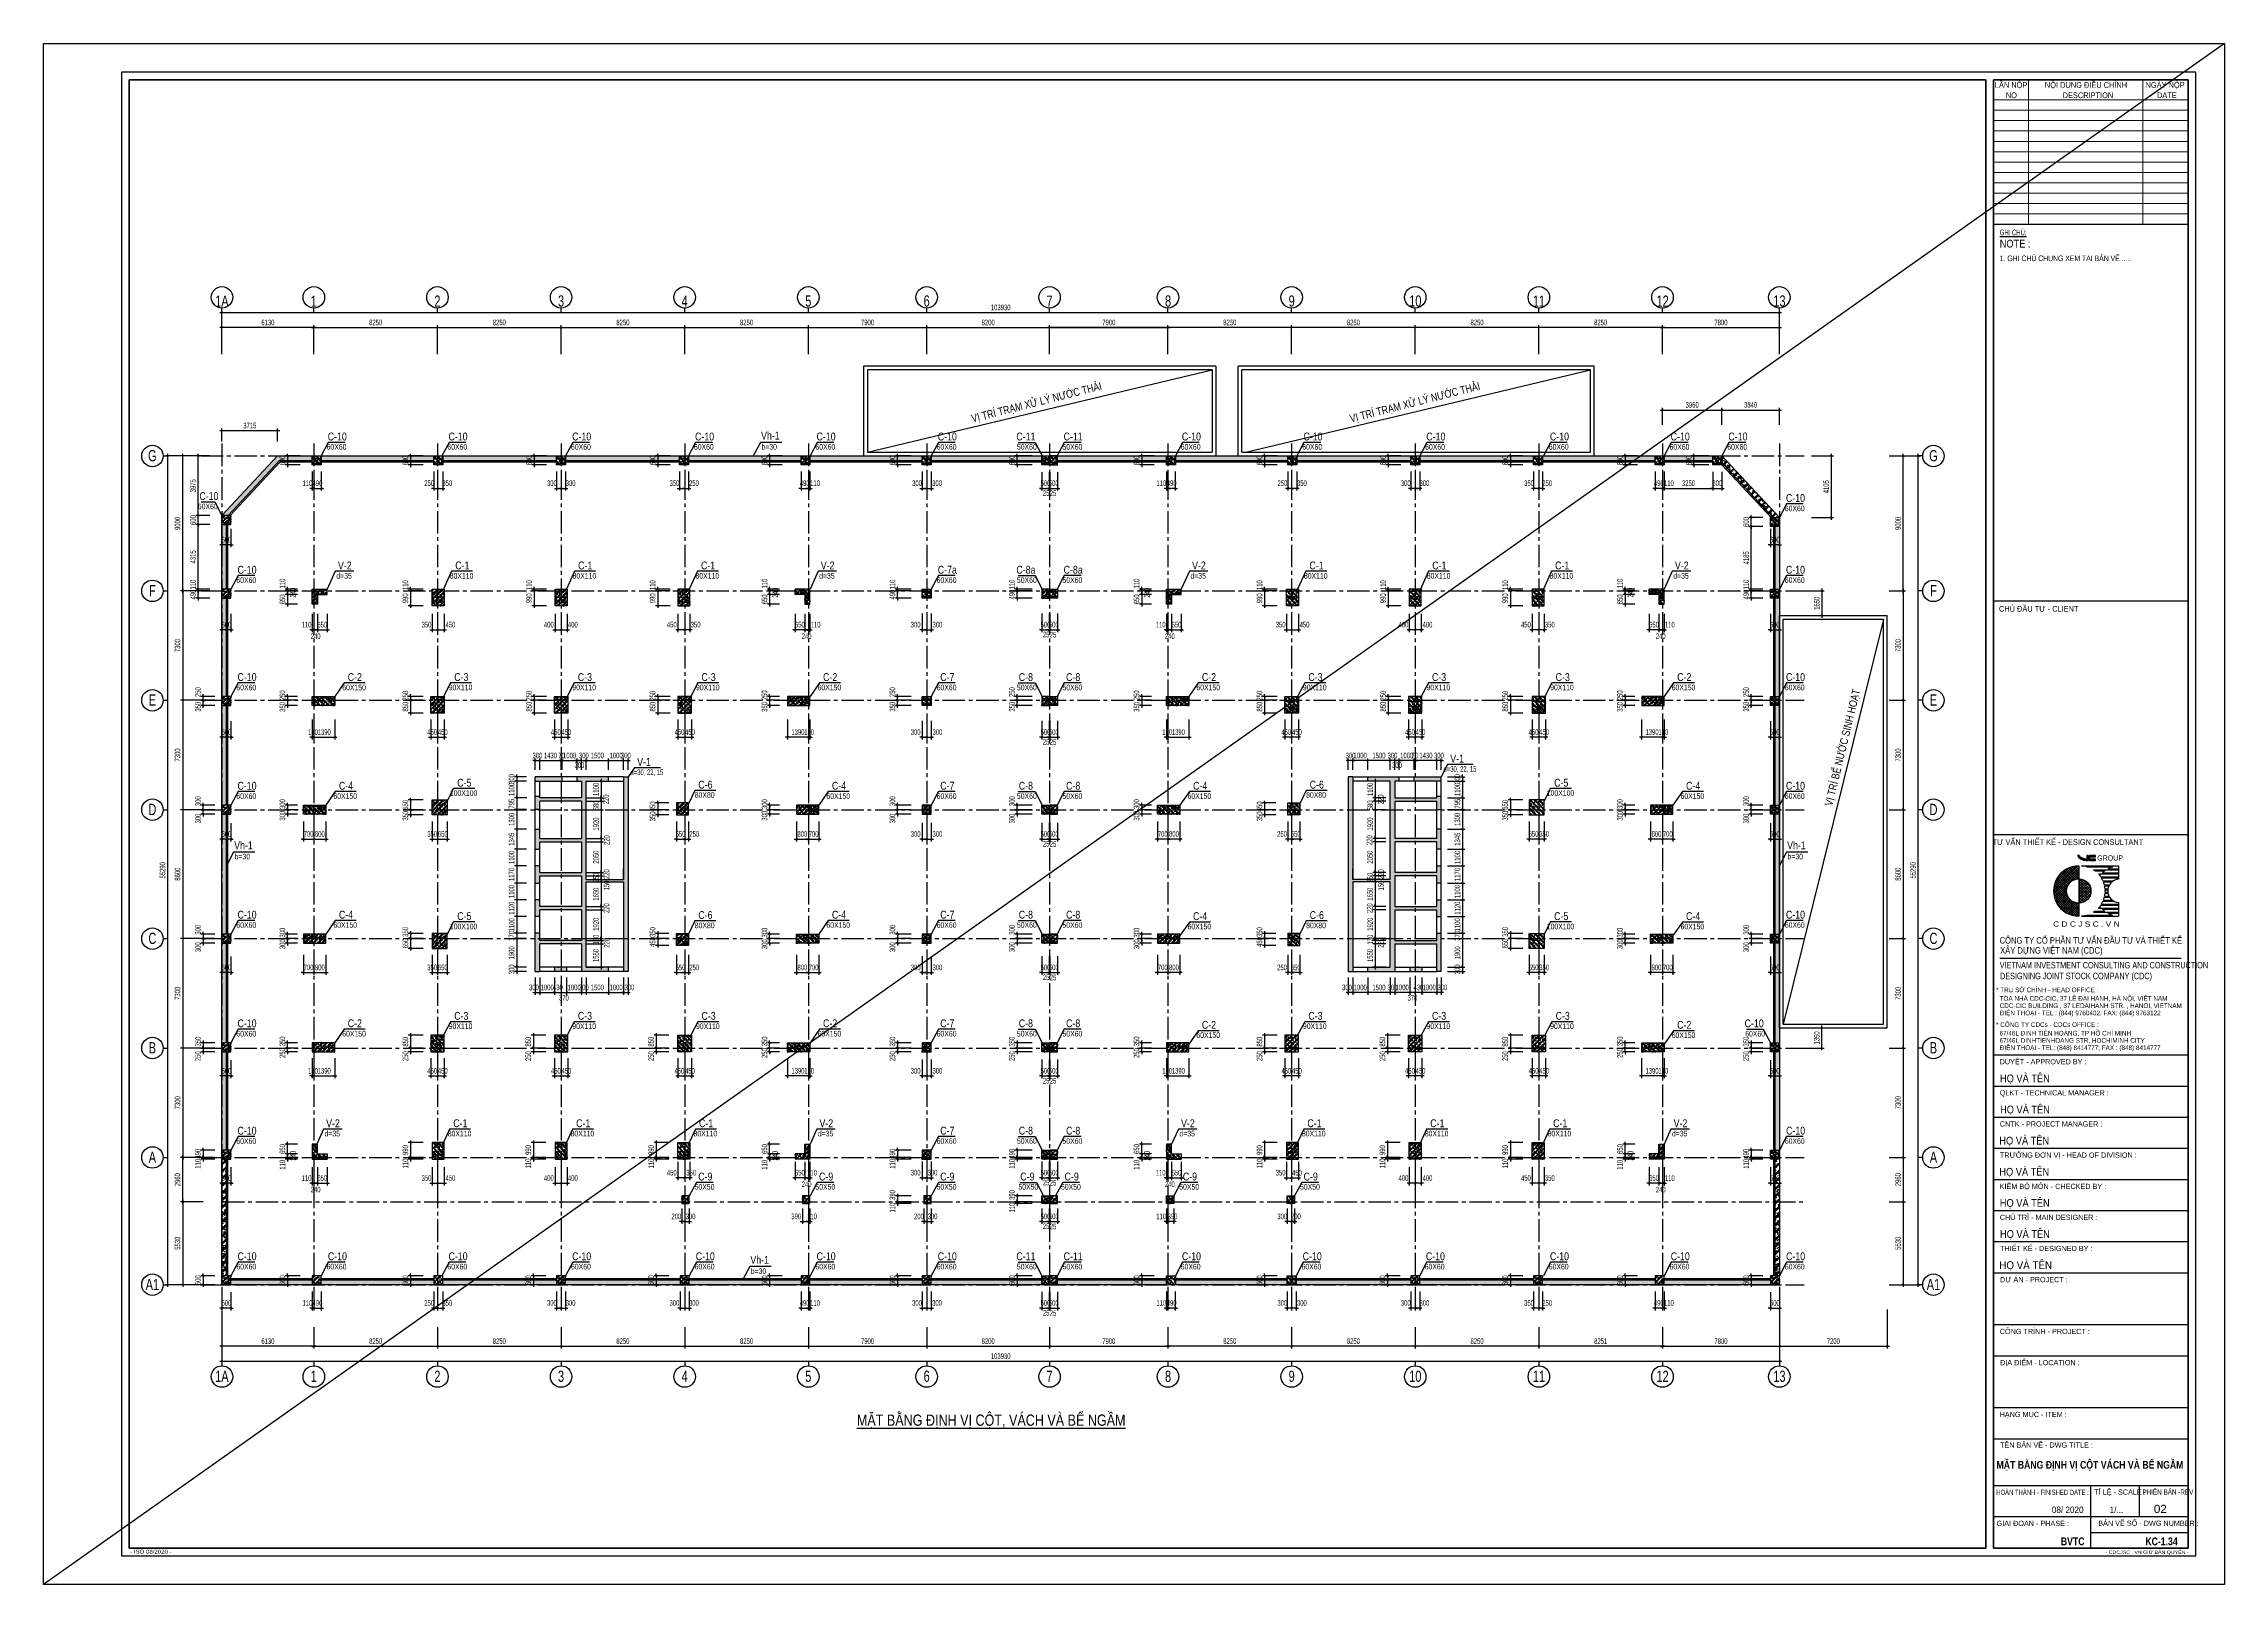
# Model space of a CAD drawing. Extents: x 1719887 to 1865417, y -150890 to 59748.
# Drawn here: x 1719887 to 1865417, y -43040 to 59748 of the extents above; entities that cross this region are included whole.
import ezdxf
from ezdxf.enums import TextEntityAlignment as Align

# ---------------------------------------------------------------- set-up
doc = ezdxf.new("R2010")
doc.units = 0
doc.header["$LTSCALE"] = 1000
doc.header["$MEASUREMENT"] = 0
doc.header["$PDMODE"] = 3
doc.linetypes.add('CENTER2', pattern=[1.125, 0.75, -0.125, 0.125, -0.125])
doc.layers.get('0').update_dxf_attribs({"linetype": 'CONTINUOUS'})
doc.layers.get('Defpoints').update_dxf_attribs({"linetype": 'CONTINUOUS'})
for name, color, linetype in [('CDC -TEXT KHUNG', 7, 'CONTINUOUS'), ('CDC-KHUNGTEN', 7, 'CONTINUOUS'), ('CDC.01.AXIS', 160, 'CENTER2'), ('CDC.02.DIM', 1, 'CONTINUOUS'), ('CDC.03.BORDER', 3, 'CONTINUOUS'), ('CDC.05.STEEL', 4, 'CONTINUOUS'), ('CDC.06.TEXT', 2, 'CONTINUOUS'), ('CDC.10.HATCH', 9, 'CONTINUOUS'), ('CDC.11.NOTE', 8, 'CONTINUOUS'), ('KCS_CHI', 1, 'CONTINUOUS')]:
    doc.layers.add(name, color=color, linetype=linetype)
doc.layers.add('KCS_Plotter', color=11, linetype='CONTINUOUS', plot=False)
doc.styles.add('ARIAL', font='arial.ttf', dxfattribs={"width": 0.6})
doc.styles.add('Arial_4', font='arial.ttf', dxfattribs={"width": 0.75, "height": 3})
doc.styles.add('Arial_B_3', font='arialbd.ttf', dxfattribs={"width": 0.75, "height": 3})
doc.styles.add('KT CDC', font='arial.ttf', dxfattribs={"width": 0.85, "height": 200})
doc.dimstyles.new('D150', dxfattribs={"dimscale": 150, "dimtxt": 2.5, "dimasz": 1, "dimexe": 1, "dimexo": 0, "dimgap": 1, "dimtad": 1, "dimdec": 0, "dimdsep": 46, "dimtxsty": 'ARIAL', "dimblk": 'ARCHTICK', "dimcen": 1, "dimdle": 1, "dimclrd": 1, "dimclre": 1, "dimclrt": 2, "dimadec": 0, "dimazin": 0, "dimtfac": 0.00072, "dimtdec": 0, "dimtix": 1, "dimtmove": 2, "dimatfit": 3, "dimldrblk": 'ARCHTICK', "dimfxl": 1, "dimtolj": 1, "dimlwd": -1, "dimlwe": -1, "dimarcsym": 0})
pattern_1 = [(50, (0, 0), (358.63009, -31.376067), [37.5, -412.5]), (355, (0, 0), (-69.37567, 376.09607), [30, -330]), (100.4514, (29.9, -2.6), (289.25469, 344.71977), [31.870095, -350.571056]), (46.1842, (0, 100), (533.62052, -82.75951), [56.25, -618.75]), (96.6356, (44.47, 93.1), (467.33135, 487.05894), [47.80514, -525.8565]), (351.1842, (0, 100), (467.33097, 487.0593), [45, -495]), (21, (50, 75), (298.453526, -201.309445), [37.5, -412.5]), (326, (50, 75), (121.657666, 362.57502), [30, -330]), (71.4514, (74.87, 58.22), (420.111314, 161.26525), [31.870095, -350.571056]), (37.5, (0, 0), (6.079928, 166.446927), [0, -326, 0, -335, 0, -331.25]), (7.5, (0, 0), (131.534769, 197.205856), [0, -191, 0, -318.5, 0, -126.25]), (327.5, (-111.5, 0), (266.911218, -11.277436), [0, -125, 0, -390, 0, -517.5]), (317.5, (-161.5, 0), (291.593085, 50.05249), [0, -162.5, 0, -259, 0, -367.5]), (45, (0, 0), (-150.26019, 150.26019), []), (45, (0, 61.25), (-150.26019, 150.26019), [])]
pattern_2 = [(50, (0, 0), (358.63009, -31.376067), [37.5, -412.5]), (355, (0, 0), (-69.37567, 376.09607), [30, -330]), (100.4514, (29.9, -2.6), (289.25469, 344.71977), [31.870095, -350.571056]), (46.1842, (0, 100), (533.62052, -82.75951), [56.25, -618.75]), (96.6356, (44.47, 93.1), (467.33135, 487.05894), [47.80514, -525.8565]), (351.1842, (0, 100), (467.33097, 487.0593), [45, -495]), (21, (50, 75), (298.453526, -201.309445), [37.5, -412.5]), (326, (50, 75), (121.657666, 362.57502), [30, -330]), (71.4514, (74.87, 58.22), (420.111314, 161.26525), [31.870095, -350.571056]), (37.5, (0, 0), (6.079928, 166.446927), [0, -326, 0, -335, 0, -331.25]), (7.5, (0, 0), (131.534769, 197.205856), [0, -191, 0, -318.5, 0, -126.25]), (327.5, (-111.5, 0), (266.911218, -11.277436), [0, -125, 0, -390, 0, -517.5]), (317.5, (-161.5, 0), (291.593085, 50.05249), [0, -162.5, 0, -259, 0, -367.5]), (45, (0, 0), (-150.26019, 150.26019), []), (45, (0, 61.25), (-150.26019, 150.26019), [])]
pattern_3 = [(50, (0, 0), (573.80815, -50.20171), [60, -660]), (355, (0, 0), (-111.00107, 601.7537), [48, -528]), (100.4514, (47.8, -4.2), (462.8075, 551.55163), [50.99215, -560.91369]), (46.1842, (0, 160), (853.79284, -132.4152), [90, -990]), (96.6356, (71.15, 149), (747.73016, 779.2943), [76.48823, -841.3704]), (351.1842, (0, 160), (747.72956, 779.2949), [72, -792]), (21, (80, 120), (477.52564, -322.09511), [60, -660]), (326, (80, 120), (194.65227, 580.12004), [48, -528]), (71.4514, (119.8, 93.16), (672.1781, 258.0244), [50.99215, -560.91369]), (37.5, (0, 0), (9.727884, 266.315083), [0, -521.6, 0, -536, 0, -530]), (7.5, (0, 0), (210.45563, 315.52937), [0, -305.6, 0, -509.6, 0, -202]), (327.5, (-178.4, 0), (427.05795, -18.043897), [0, -200, 0, -624, 0, -828]), (317.5, (-258.4, 0), (466.548935, 80.083986), [0, -260, 0, -414.4, 0, -588]), (45, (0, 0), (-240.416306, 240.416306), []), (45, (0, 98), (-240.416306, 240.416306), [])]
pattern_4 = [(50, (0, 0), (358.63009, -31.376067), [37.5, -412.5]), (355, (0, 0), (-69.37567, 376.09607), [30, -330]), (100.4514, (29.9, -2.6), (289.25469, 344.71977), [31.870095, -350.571056]), (46.1842, (0, 100), (533.62052, -82.75951), [56.25, -618.75]), (96.6356, (44.47, 93.1), (467.33135, 487.05894), [47.80514, -525.8565]), (351.1842, (0, 100), (467.33097, 487.0593), [45, -495]), (21, (50, 75), (298.453526, -201.309445), [37.5, -412.5]), (326, (50, 75), (121.657666, 362.57502), [30, -330]), (71.4514, (74.87, 58.22), (420.111314, 161.26525), [31.870095, -350.571056]), (37.5, (0, 0), (6.079928, 166.446927), [0, -326, 0, -335, 0, -331.25]), (7.5, (0, 0), (131.534769, 197.205856), [0, -191, 0, -318.5, 0, -126.25]), (327.5, (-111.5, 0), (266.911218, -11.277436), [0, -125, 0, -390, 0, -517.5]), (317.5, (-161.5, 0), (291.593085, 50.05249), [0, -162.5, 0, -259, 0, -367.5]), (45, (0, 0), (-150.26019, 150.26019), []), (45, (0, 61.25), (-150.26019, 150.26019), [])]
pattern_5 = [(130, (3571359.47, 0), (-358.63009, -31.376067), [37.5, -412.5]), (185, (3571359.47, 0), (69.37567, 376.09607), [30, -330]), (79.5486, (3571329.6, -2.6), (-289.25469, 344.71977), [31.870095, -350.571056]), (133.8158, (3571359.47, 100), (-533.62052, -82.75951), [56.25, -618.75]), (83.3644, (3571315, 93.1), (-467.33135, 487.05894), [47.80514, -525.8565]), (188.8158, (3571359.47, 100), (-467.33097, 487.0593), [45, -495]), (159, (3571309.47, 75), (-298.453526, -201.309445), [37.5, -412.5]), (214, (3571309.47, 75), (-121.657666, 362.57502), [30, -330]), (108.5486, (3571284.6, 58.22), (-420.111314, 161.26525), [31.870095, -350.571056]), (142.5, (3571359.47, 0), (-6.079928, 166.446927), [0, -326, 0, -335, 0, -331.25]), (172.5, (3571359.47, 0), (-131.534769, 197.205856), [0, -191, 0, -318.5, 0, -126.25]), (212.5, (3571470.97, 0), (-266.911218, -11.277436), [0, -125, 0, -390, 0, -517.5]), (222.5, (3571520.97, 0), (-291.593085, 50.05249), [0, -162.5, 0, -259, 0, -367.5]), (135, (3571359.47, 0), (150.26019, 150.26019), []), (135, (3571359.47, 61.25), (150.26019, 150.26019), [])]
pattern_6 = [(230, (3571359.47, -183495.4), (-358.63009, 31.376067), [37.5, -412.5]), (175, (3571359.47, -183495.4), (69.37567, -376.09607), [30, -330]), (280.4514, (3571329.6, -183492.77), (-289.25469, -344.71977), [31.870095, -350.571056]), (226.1842, (3571359.47, -183595.4), (-533.62052, 82.75951), [56.25, -618.75]), (276.6356, (3571315, -183588.5), (-467.33135, -487.05894), [47.80514, -525.8565]), (171.1842, (3571359.47, -183595.4), (-467.33097, -487.0593), [45, -495]), (201, (3571309.47, -183570.4), (-298.453526, 201.309445), [37.5, -412.5]), (146, (3571309.47, -183570.4), (-121.657666, -362.57502), [30, -330]), (251.4514, (3571284.6, -183553.6), (-420.111314, -161.26525), [31.870095, -350.571056]), (217.5, (3571359.47, -183495.39), (-6.079928, -166.446927), [0, -326, 0, -335, 0, -331.25]), (187.5, (3571359.47, -183495.39), (-131.534769, -197.205856), [0, -191, 0, -318.5, 0, -126.25]), (147.5, (3571470.97, -183495.39), (-266.911218, 11.277436), [0, -125, 0, -390, 0, -517.5]), (137.5, (3571520.97, -183495.39), (-291.593085, -50.05249), [0, -162.5, 0, -259, 0, -367.5]), (225, (3571359.47, -183495.39), (150.26019, -150.26019), []), (225, (3571359.47, -183556.64), (150.26019, -150.26019), [])]
pattern_7 = [(50, (0, -2490), (573.80815, -50.20171), [60, -660]), (355, (0, -2490), (-111.00107, 601.7537), [48, -528]), (100.4514, (47.8, -2494.2), (462.8075, 551.55163), [50.99215, -560.91369]), (46.1842, (0, -2330), (853.79284, -132.4152), [90, -990]), (96.6356, (71.15, -2341), (747.73016, 779.2943), [76.48823, -841.3704]), (351.1842, (0, -2330), (747.72956, 779.2949), [72, -792]), (21, (80, -2370), (477.52564, -322.09511), [60, -660]), (326, (80, -2370), (194.65227, 580.12004), [48, -528]), (71.4514, (119.8, -2396.84), (672.1781, 258.0244), [50.99215, -560.91369]), (37.5, (0, -2490), (9.727884, 266.315083), [0, -521.6, 0, -536, 0, -530]), (7.5, (0, -2490), (210.45563, 315.52937), [0, -305.6, 0, -509.6, 0, -202]), (327.5, (-178.4, -2490), (427.05795, -18.043897), [0, -200, 0, -624, 0, -828]), (317.5, (-258.4, -2490), (466.548935, 80.083986), [0, -260, 0, -414.4, 0, -588]), (45, (0, -2490), (-240.416306, 240.416306), []), (45, (0, -2392), (-240.416306, 240.416306), [])]

# ---------------------------------------------------------------- blocks, each defined once
blk = doc.blocks.new('_ARCHTICK')
at = {"color": 0, "linetype": 'ByBlock', "const_width": 0.15}
blk.add_lwpolyline([(-0.5, -0.5), (0.5, 0.5)], dxfattribs=at)
blk = doc.blocks.new('*D436')
at = {"layer": 'CDC.02.DIM', "color": 1, "transparency": 16777216}
for p, q in [((1737920, -25872), (1737920, -27306)), ((1746170, -25872), (1746170, -27306)), ((1737770, -27156), (1746320, -27156))]:
    blk.add_line(p, q, dxfattribs=at)
at = {"layer": 'Defpoints', "color": 0, "transparency": 16777216}
for p in [(1737920, -25872), (1746170, -25872), (1746170, -27156)]:
    blk.add_point(p, dxfattribs=at)
at = {"layer": 'CDC.02.DIM', "color": 1, "transparency": 16777216, "xscale": 150, "yscale": 150, "zscale": 150, "rotation": 180}
blk.add_blockref('_ARCHTICK', (1737920, -27156), dxfattribs=at)
at = {"layer": 'CDC.02.DIM', "color": 1, "transparency": 16777216, "xscale": 150, "yscale": 150, "zscale": 150}
blk.add_blockref('_ARCHTICK', (1746170, -27156), dxfattribs=at)
at = {"layer": 'CDC.02.DIM', "color": 2, "transparency": 16777216, "insert": (1742045, -26814), "char_height": 375, "attachment_point": 5, "style": 'ARIAL'}
blk.add_mtext('\\A1;8250', dxfattribs=at)
blk = doc.blocks.new('*D437')
at = {"layer": 'CDC.02.DIM', "color": 1, "transparency": 16777216}
for p, q in [((1746170, -25872), (1746170, -27306)), ((1754420, -25872), (1754420, -27306)), ((1746020, -27156), (1754570, -27156))]:
    blk.add_line(p, q, dxfattribs=at)
at = {"layer": 'Defpoints', "color": 0, "transparency": 16777216}
for p in [(1746170, -25872), (1754420, -25872), (1754420, -27156)]:
    blk.add_point(p, dxfattribs=at)
at = {"layer": 'CDC.02.DIM', "color": 1, "transparency": 16777216, "xscale": 150, "yscale": 150, "zscale": 150, "rotation": 180}
blk.add_blockref('_ARCHTICK', (1746170, -27156), dxfattribs=at)
at = {"layer": 'CDC.02.DIM', "color": 1, "transparency": 16777216, "xscale": 150, "yscale": 150, "zscale": 150}
blk.add_blockref('_ARCHTICK', (1754420, -27156), dxfattribs=at)
at = {"layer": 'CDC.02.DIM', "color": 2, "transparency": 16777216, "insert": (1750295, -26814), "char_height": 375, "attachment_point": 5, "style": 'ARIAL'}
blk.add_mtext('\\A1;8250', dxfattribs=at)
blk = doc.blocks.new('*D438')
at = {"layer": 'CDC.02.DIM', "color": 1, "transparency": 16777216}
for p, q in [((1754420, -25872), (1754420, -27306)), ((1762670, -25872), (1762670, -27306)), ((1754270, -27156), (1762820, -27156))]:
    blk.add_line(p, q, dxfattribs=at)
at = {"layer": 'Defpoints', "color": 0, "transparency": 16777216}
for p in [(1754420, -25872), (1762670, -25872), (1762670, -27156)]:
    blk.add_point(p, dxfattribs=at)
at = {"layer": 'CDC.02.DIM', "color": 1, "transparency": 16777216, "xscale": 150, "yscale": 150, "zscale": 150, "rotation": 180}
blk.add_blockref('_ARCHTICK', (1754420, -27156), dxfattribs=at)
at = {"layer": 'CDC.02.DIM', "color": 1, "transparency": 16777216, "xscale": 150, "yscale": 150, "zscale": 150}
blk.add_blockref('_ARCHTICK', (1762670, -27156), dxfattribs=at)
at = {"layer": 'CDC.02.DIM', "color": 2, "transparency": 16777216, "insert": (1758545, -26814), "char_height": 375, "attachment_point": 5, "style": 'ARIAL'}
blk.add_mtext('\\A1;8250', dxfattribs=at)
blk = doc.blocks.new('*D439')
at = {"layer": 'CDC.02.DIM', "color": 1, "transparency": 16777216}
for p, q in [((1762670, -25872), (1762670, -27306)), ((1770920, -25872), (1770920, -27306)), ((1762520, -27156), (1771070, -27156))]:
    blk.add_line(p, q, dxfattribs=at)
at = {"layer": 'Defpoints', "color": 0, "transparency": 16777216}
for p in [(1762670, -25872), (1770920, -25872), (1770920, -27156)]:
    blk.add_point(p, dxfattribs=at)
at = {"layer": 'CDC.02.DIM', "color": 1, "transparency": 16777216, "xscale": 150, "yscale": 150, "zscale": 150, "rotation": 180}
blk.add_blockref('_ARCHTICK', (1762670, -27156), dxfattribs=at)
at = {"layer": 'CDC.02.DIM', "color": 1, "transparency": 16777216, "xscale": 150, "yscale": 150, "zscale": 150}
blk.add_blockref('_ARCHTICK', (1770920, -27156), dxfattribs=at)
at = {"layer": 'CDC.02.DIM', "color": 2, "transparency": 16777216, "insert": (1766795, -26814), "char_height": 375, "attachment_point": 5, "style": 'ARIAL'}
blk.add_mtext('\\A1;8250', dxfattribs=at)
blk = doc.blocks.new('*D440')
at = {"layer": 'CDC.02.DIM', "color": 1, "transparency": 16777216}
for p, q in [((1729167, 23391), (1729167, 15791)), ((1730533, 23241), (1729017, 23241)), ((1730533, 15941), (1729017, 15941))]:
    blk.add_line(p, q, dxfattribs=at)
at = {"layer": 'Defpoints', "color": 0, "transparency": 16777216}
for p in [(1730533, 23241), (1729167, 15941), (1730533, 15941)]:
    blk.add_point(p, dxfattribs=at)
at = {"layer": 'CDC.02.DIM', "color": 1, "transparency": 16777216, "xscale": 150, "yscale": 150, "zscale": 150}
for p, rotation in [((1729167, 23241), 90), ((1729167, 15941), 270)]:
    blk.add_blockref('_ARCHTICK', p, dxfattribs=dict(at, rotation=rotation))
at = {"layer": 'CDC.02.DIM', "color": 2, "transparency": 16777216, "insert": (1728825, 19591), "char_height": 375, "attachment_point": 5, "rotation": 90, "style": 'ARIAL'}
blk.add_mtext('\\A1;7300', dxfattribs=at)
blk = doc.blocks.new('*D441')
at = {"layer": 'CDC.02.DIM', "color": 1, "transparency": 16777216}
for p, q in [((1729167, 16091), (1729167, 8491)), ((1730533, 15941), (1729017, 15941)), ((1730533, 8641), (1729017, 8641))]:
    blk.add_line(p, q, dxfattribs=at)
at = {"layer": 'Defpoints', "color": 0, "transparency": 16777216}
for p in [(1730533, 15941), (1729167, 8641), (1730533, 8641)]:
    blk.add_point(p, dxfattribs=at)
at = {"layer": 'CDC.02.DIM', "color": 1, "transparency": 16777216, "xscale": 150, "yscale": 150, "zscale": 150}
for p, rotation in [((1729167, 15941), 90), ((1729167, 8641), 270)]:
    blk.add_blockref('_ARCHTICK', p, dxfattribs=dict(at, rotation=rotation))
at = {"layer": 'CDC.02.DIM', "color": 2, "transparency": 16777216, "insert": (1728825, 12291), "char_height": 375, "attachment_point": 5, "rotation": 90, "style": 'ARIAL'}
blk.add_mtext('\\A1;7300', dxfattribs=at)
blk = doc.blocks.new('*D442')
at = {"layer": 'CDC.02.DIM', "color": 1, "transparency": 16777216}
for p, q in [((1729167, 8791), (1729167, -109)), ((1730533, 8641), (1729017, 8641)), ((1730533, 41), (1729017, 41))]:
    blk.add_line(p, q, dxfattribs=at)
at = {"layer": 'Defpoints', "color": 0, "transparency": 16777216}
for p in [(1730533, 8641), (1729167, 41), (1730533, 41)]:
    blk.add_point(p, dxfattribs=at)
at = {"layer": 'CDC.02.DIM', "color": 1, "transparency": 16777216, "xscale": 150, "yscale": 150, "zscale": 150}
for p, rotation in [((1729167, 8641), 90), ((1729167, 41), 270)]:
    blk.add_blockref('_ARCHTICK', p, dxfattribs=dict(at, rotation=rotation))
at = {"layer": 'CDC.02.DIM', "color": 2, "transparency": 16777216, "insert": (1728825, 4341), "char_height": 375, "attachment_point": 5, "rotation": 90, "style": 'ARIAL'}
blk.add_mtext('\\A1;8600', dxfattribs=at)
blk = doc.blocks.new('*D443')
at = {"layer": 'CDC.02.DIM', "color": 1, "transparency": 16777216}
for p, q in [((1730533, 41), (1729017, 41)), ((1729167, 191), (1729167, -7409)), ((1730533, -7259), (1729017, -7259))]:
    blk.add_line(p, q, dxfattribs=at)
at = {"layer": 'Defpoints', "color": 0, "transparency": 16777216}
for p in [(1730533, 41), (1729167, -7259), (1730533, -7259)]:
    blk.add_point(p, dxfattribs=at)
at = {"layer": 'CDC.02.DIM', "color": 1, "transparency": 16777216, "xscale": 150, "yscale": 150, "zscale": 150}
for p, rotation in [((1729167, 41), 90), ((1729167, -7259), 270)]:
    blk.add_blockref('_ARCHTICK', p, dxfattribs=dict(at, rotation=rotation))
at = {"layer": 'CDC.02.DIM', "color": 2, "transparency": 16777216, "insert": (1728825, -3609), "char_height": 375, "attachment_point": 5, "rotation": 90, "style": 'ARIAL'}
blk.add_mtext('\\A1;7300', dxfattribs=at)
blk = doc.blocks.new('*D444')
at = {"layer": 'CDC.02.DIM', "color": 1, "transparency": 16777216}
for p, q in [((1730533, -7259), (1729017, -7259)), ((1729167, -7109), (1729167, -14709)), ((1730533, -14559), (1729017, -14559))]:
    blk.add_line(p, q, dxfattribs=at)
at = {"layer": 'Defpoints', "color": 0, "transparency": 16777216}
for p in [(1730533, -7259), (1729167, -14559), (1730533, -14559)]:
    blk.add_point(p, dxfattribs=at)
at = {"layer": 'CDC.02.DIM', "color": 1, "transparency": 16777216, "xscale": 150, "yscale": 150, "zscale": 150}
for p, rotation in [((1729167, -7259), 90), ((1729167, -14559), 270)]:
    blk.add_blockref('_ARCHTICK', p, dxfattribs=dict(at, rotation=rotation))
at = {"layer": 'CDC.02.DIM', "color": 2, "transparency": 16777216, "insert": (1728825, -10909), "char_height": 375, "attachment_point": 5, "rotation": 90, "style": 'ARIAL'}
blk.add_mtext('\\A1;7300', dxfattribs=at)
blk = doc.blocks.new('*D445')
at = {"layer": 'CDC.02.DIM', "color": 1, "transparency": 16777216}
for p, q in [((1730533, 32241), (1728017, 32241)), ((1728167, -23199), (1728167, 32391)), ((1730533, -23049), (1728017, -23049))]:
    blk.add_line(p, q, dxfattribs=at)
at = {"layer": 'Defpoints', "color": 0, "transparency": 16777216}
for p in [(1728167, 32241), (1730533, 32241), (1730533, -23049)]:
    blk.add_point(p, dxfattribs=at)
at = {"layer": 'CDC.02.DIM', "color": 1, "transparency": 16777216, "xscale": 150, "yscale": 150, "zscale": 150}
for p, rotation in [((1728167, 32241), 90), ((1728167, -23049), 270)]:
    blk.add_blockref('_ARCHTICK', p, dxfattribs=dict(at, rotation=rotation))
at = {"layer": 'CDC.02.DIM', "color": 2, "transparency": 16777216, "insert": (1727825, 4596), "char_height": 375, "attachment_point": 5, "rotation": 90, "style": 'ARIAL'}
blk.add_mtext('\\A1;55290', dxfattribs=at)
blk = doc.blocks.new('*D446')
at = {"layer": 'CDC.02.DIM', "color": 1, "transparency": 16777216}
for p, q in [((1770920, -25872), (1770920, -27306)), ((1778820, -25872), (1778820, -27306)), ((1770770, -27156), (1778970, -27156))]:
    blk.add_line(p, q, dxfattribs=at)
at = {"layer": 'Defpoints', "color": 0, "transparency": 16777216}
for p in [(1770920, -25872), (1778820, -25872), (1778820, -27156)]:
    blk.add_point(p, dxfattribs=at)
at = {"layer": 'CDC.02.DIM', "color": 1, "transparency": 16777216, "xscale": 150, "yscale": 150, "zscale": 150, "rotation": 180}
blk.add_blockref('_ARCHTICK', (1770920, -27156), dxfattribs=at)
at = {"layer": 'CDC.02.DIM', "color": 1, "transparency": 16777216, "xscale": 150, "yscale": 150, "zscale": 150}
blk.add_blockref('_ARCHTICK', (1778820, -27156), dxfattribs=at)
at = {"layer": 'CDC.02.DIM', "color": 2, "transparency": 16777216, "insert": (1774870, -26814), "char_height": 375, "attachment_point": 5, "style": 'ARIAL'}
blk.add_mtext('\\A1;7900', dxfattribs=at)
blk = doc.blocks.new('*D447')
at = {"layer": 'CDC.02.DIM', "color": 1, "transparency": 16777216}
for p, q in [((1787020, -25872), (1787020, -27306)), ((1794920, -25872), (1794920, -27306)), ((1786870, -27156), (1795070, -27156))]:
    blk.add_line(p, q, dxfattribs=at)
at = {"layer": 'Defpoints', "color": 0, "transparency": 16777216}
for p in [(1787020, -25872), (1794920, -25872), (1794920, -27156)]:
    blk.add_point(p, dxfattribs=at)
at = {"layer": 'CDC.02.DIM', "color": 1, "transparency": 16777216, "xscale": 150, "yscale": 150, "zscale": 150, "rotation": 180}
blk.add_blockref('_ARCHTICK', (1787020, -27156), dxfattribs=at)
at = {"layer": 'CDC.02.DIM', "color": 1, "transparency": 16777216, "xscale": 150, "yscale": 150, "zscale": 150}
blk.add_blockref('_ARCHTICK', (1794920, -27156), dxfattribs=at)
at = {"layer": 'CDC.02.DIM', "color": 2, "transparency": 16777216, "insert": (1790970, -26814), "char_height": 375, "attachment_point": 5, "style": 'ARIAL'}
blk.add_mtext('\\A1;7900', dxfattribs=at)
blk = doc.blocks.new('*D448')
at = {"layer": 'CDC.02.DIM', "color": 1, "transparency": 16777216}
for p, q in [((1819670, -25872), (1819670, -27306)), ((1827920, -25872), (1827920, -27306)), ((1828070, -27156), (1819520, -27156))]:
    blk.add_line(p, q, dxfattribs=at)
at = {"layer": 'Defpoints', "color": 0, "transparency": 16777216}
for p in [(1819670, -25872), (1827920, -25872), (1819670, -27156)]:
    blk.add_point(p, dxfattribs=at)
at = {"layer": 'CDC.02.DIM', "color": 1, "transparency": 16777216, "xscale": 150, "yscale": 150, "zscale": 150, "rotation": 180}
blk.add_blockref('_ARCHTICK', (1819670, -27156), dxfattribs=at)
at = {"layer": 'CDC.02.DIM', "color": 1, "transparency": 16777216, "xscale": 150, "yscale": 150, "zscale": 150}
blk.add_blockref('_ARCHTICK', (1827920, -27156), dxfattribs=at)
at = {"layer": 'CDC.02.DIM', "color": 2, "transparency": 16777216, "insert": (1823795, -26814), "char_height": 375, "attachment_point": 5, "style": 'ARIAL'}
blk.add_mtext('\\A1;8251', dxfattribs=at)
blk = doc.blocks.new('*D449')
at = {"layer": 'CDC.02.DIM', "color": 1, "transparency": 16777216}
for p, q in [((1811420, -25872), (1811420, -27306)), ((1819670, -25872), (1819670, -27306)), ((1819820, -27156), (1811270, -27156))]:
    blk.add_line(p, q, dxfattribs=at)
at = {"layer": 'Defpoints', "color": 0, "transparency": 16777216}
for p in [(1811420, -25872), (1819670, -25872), (1811420, -27156)]:
    blk.add_point(p, dxfattribs=at)
at = {"layer": 'CDC.02.DIM', "color": 1, "transparency": 16777216, "xscale": 150, "yscale": 150, "zscale": 150, "rotation": 180}
blk.add_blockref('_ARCHTICK', (1811420, -27156), dxfattribs=at)
at = {"layer": 'CDC.02.DIM', "color": 1, "transparency": 16777216, "xscale": 150, "yscale": 150, "zscale": 150}
blk.add_blockref('_ARCHTICK', (1819670, -27156), dxfattribs=at)
at = {"layer": 'CDC.02.DIM', "color": 2, "transparency": 16777216, "insert": (1815545, -26814), "char_height": 375, "attachment_point": 5, "style": 'ARIAL'}
blk.add_mtext('\\A1;8250', dxfattribs=at)
blk = doc.blocks.new('*D450')
at = {"layer": 'CDC.02.DIM', "color": 1, "transparency": 16777216}
for p, q in [((1803170, -25872), (1803170, -27306)), ((1811420, -25872), (1811420, -27306)), ((1811570, -27156), (1803020, -27156))]:
    blk.add_line(p, q, dxfattribs=at)
at = {"layer": 'Defpoints', "color": 0, "transparency": 16777216}
for p in [(1803170, -25872), (1811420, -25872), (1803170, -27156)]:
    blk.add_point(p, dxfattribs=at)
at = {"layer": 'CDC.02.DIM', "color": 1, "transparency": 16777216, "xscale": 150, "yscale": 150, "zscale": 150, "rotation": 180}
blk.add_blockref('_ARCHTICK', (1803170, -27156), dxfattribs=at)
at = {"layer": 'CDC.02.DIM', "color": 1, "transparency": 16777216, "xscale": 150, "yscale": 150, "zscale": 150}
blk.add_blockref('_ARCHTICK', (1811420, -27156), dxfattribs=at)
at = {"layer": 'CDC.02.DIM', "color": 2, "transparency": 16777216, "insert": (1807295, -26814), "char_height": 375, "attachment_point": 5, "style": 'ARIAL'}
blk.add_mtext('\\A1;8250', dxfattribs=at)
blk = doc.blocks.new('*D451')
at = {"layer": 'CDC.02.DIM', "color": 1, "transparency": 16777216}
for p, q in [((1794920, -25872), (1794920, -27306)), ((1803170, -25872), (1803170, -27306)), ((1803320, -27156), (1794770, -27156))]:
    blk.add_line(p, q, dxfattribs=at)
at = {"layer": 'Defpoints', "color": 0, "transparency": 16777216}
for p in [(1794920, -25872), (1803170, -25872), (1794920, -27156)]:
    blk.add_point(p, dxfattribs=at)
at = {"layer": 'CDC.02.DIM', "color": 1, "transparency": 16777216, "xscale": 150, "yscale": 150, "zscale": 150, "rotation": 180}
blk.add_blockref('_ARCHTICK', (1794920, -27156), dxfattribs=at)
at = {"layer": 'CDC.02.DIM', "color": 1, "transparency": 16777216, "xscale": 150, "yscale": 150, "zscale": 150}
blk.add_blockref('_ARCHTICK', (1803170, -27156), dxfattribs=at)
at = {"layer": 'CDC.02.DIM', "color": 2, "transparency": 16777216, "insert": (1799045, -26814), "char_height": 375, "attachment_point": 5, "style": 'ARIAL'}
blk.add_mtext('\\A1;8250', dxfattribs=at)
blk = doc.blocks.new('*D452')
at = {"layer": 'CDC.02.DIM', "color": 1, "transparency": 16777216}
for p, q in [((1843981, 23391), (1843981, 15791)), ((1843038, 23241), (1844131, 23241)), ((1843038, 15941), (1844131, 15941))]:
    blk.add_line(p, q, dxfattribs=at)
at = {"layer": 'Defpoints', "color": 0, "transparency": 16777216}
for p in [(1843038, 23241), (1843038, 15941), (1843981, 15941)]:
    blk.add_point(p, dxfattribs=at)
at = {"layer": 'CDC.02.DIM', "color": 1, "transparency": 16777216, "xscale": 150, "yscale": 150, "zscale": 150}
for p, rotation in [((1843981, 23241), 90), ((1843981, 15941), 270)]:
    blk.add_blockref('_ARCHTICK', p, dxfattribs=dict(at, rotation=rotation))
at = {"layer": 'CDC.02.DIM', "color": 2, "transparency": 16777216, "insert": (1843640, 19591), "char_height": 375, "attachment_point": 5, "rotation": 90, "style": 'ARIAL'}
blk.add_mtext('\\A1;7300', dxfattribs=at)
blk = doc.blocks.new('*D453')
at = {"layer": 'CDC.02.DIM', "color": 1, "transparency": 16777216}
for p, q in [((1843981, 16091), (1843981, 8491)), ((1843038, 15941), (1844131, 15941)), ((1843038, 8641), (1844131, 8641))]:
    blk.add_line(p, q, dxfattribs=at)
at = {"layer": 'Defpoints', "color": 0, "transparency": 16777216}
for p in [(1843038, 15941), (1843038, 8641), (1843981, 8641)]:
    blk.add_point(p, dxfattribs=at)
at = {"layer": 'CDC.02.DIM', "color": 1, "transparency": 16777216, "xscale": 150, "yscale": 150, "zscale": 150}
for p, rotation in [((1843981, 15941), 90), ((1843981, 8641), 270)]:
    blk.add_blockref('_ARCHTICK', p, dxfattribs=dict(at, rotation=rotation))
at = {"layer": 'CDC.02.DIM', "color": 2, "transparency": 16777216, "insert": (1843640, 12291), "char_height": 375, "attachment_point": 5, "rotation": 90, "style": 'ARIAL'}
blk.add_mtext('\\A1;7300', dxfattribs=at)
blk = doc.blocks.new('*D454')
at = {"layer": 'CDC.02.DIM', "color": 1, "transparency": 16777216}
for p, q in [((1843981, 8791), (1843981, -109)), ((1843038, 8641), (1844131, 8641)), ((1843038, 41), (1844131, 41))]:
    blk.add_line(p, q, dxfattribs=at)
at = {"layer": 'Defpoints', "color": 0, "transparency": 16777216}
for p in [(1843038, 8641), (1843038, 41), (1843981, 41)]:
    blk.add_point(p, dxfattribs=at)
at = {"layer": 'CDC.02.DIM', "color": 1, "transparency": 16777216, "xscale": 150, "yscale": 150, "zscale": 150}
for p, rotation in [((1843981, 8641), 90), ((1843981, 41), 270)]:
    blk.add_blockref('_ARCHTICK', p, dxfattribs=dict(at, rotation=rotation))
at = {"layer": 'CDC.02.DIM', "color": 2, "transparency": 16777216, "insert": (1843640, 4341), "char_height": 375, "attachment_point": 5, "rotation": 90, "style": 'ARIAL'}
blk.add_mtext('\\A1;8600', dxfattribs=at)
blk = doc.blocks.new('*D455')
at = {"layer": 'CDC.02.DIM', "color": 1, "transparency": 16777216}
for p, q in [((1843038, 41), (1844131, 41)), ((1843981, 191), (1843981, -7409)), ((1843038, -7259), (1844131, -7259))]:
    blk.add_line(p, q, dxfattribs=at)
at = {"layer": 'Defpoints', "color": 0, "transparency": 16777216}
for p in [(1843038, 41), (1843038, -7259), (1843981, -7259)]:
    blk.add_point(p, dxfattribs=at)
at = {"layer": 'CDC.02.DIM', "color": 1, "transparency": 16777216, "xscale": 150, "yscale": 150, "zscale": 150}
for p, rotation in [((1843981, 41), 90), ((1843981, -7259), 270)]:
    blk.add_blockref('_ARCHTICK', p, dxfattribs=dict(at, rotation=rotation))
at = {"layer": 'CDC.02.DIM', "color": 2, "transparency": 16777216, "insert": (1843640, -3609), "char_height": 375, "attachment_point": 5, "rotation": 90, "style": 'ARIAL'}
blk.add_mtext('\\A1;7300', dxfattribs=at)
blk = doc.blocks.new('*D456')
at = {"layer": 'CDC.02.DIM', "color": 1, "transparency": 16777216}
for p, q in [((1843038, -7259), (1844131, -7259)), ((1843981, -7109), (1843981, -14709)), ((1843038, -14559), (1844131, -14559))]:
    blk.add_line(p, q, dxfattribs=at)
at = {"layer": 'Defpoints', "color": 0, "transparency": 16777216}
for p in [(1843038, -7259), (1843038, -14559), (1843981, -14559)]:
    blk.add_point(p, dxfattribs=at)
at = {"layer": 'CDC.02.DIM', "color": 1, "transparency": 16777216, "xscale": 150, "yscale": 150, "zscale": 150}
for p, rotation in [((1843981, -7259), 90), ((1843981, -14559), 270)]:
    blk.add_blockref('_ARCHTICK', p, dxfattribs=dict(at, rotation=rotation))
at = {"layer": 'CDC.02.DIM', "color": 2, "transparency": 16777216, "insert": (1843640, -10909), "char_height": 375, "attachment_point": 5, "rotation": 90, "style": 'ARIAL'}
blk.add_mtext('\\A1;7300', dxfattribs=at)
blk = doc.blocks.new('*D457')
at = {"layer": 'CDC.02.DIM', "color": 1, "transparency": 16777216}
for p, q in [((1843038, 32241), (1845131, 32241)), ((1844981, -23199), (1844981, 32391)), ((1843038, -23049), (1845131, -23049))]:
    blk.add_line(p, q, dxfattribs=at)
at = {"layer": 'Defpoints', "color": 0, "transparency": 16777216}
for p in [(1843038, 32241), (1844981, 32241), (1843038, -23049)]:
    blk.add_point(p, dxfattribs=at)
at = {"layer": 'CDC.02.DIM', "color": 1, "transparency": 16777216, "xscale": 150, "yscale": 150, "zscale": 150}
for p, rotation in [((1844981, 32241), 90), ((1844981, -23049), 270)]:
    blk.add_blockref('_ARCHTICK', p, dxfattribs=dict(at, rotation=rotation))
at = {"layer": 'CDC.02.DIM', "color": 2, "transparency": 16777216, "insert": (1844640, 4596), "char_height": 375, "attachment_point": 5, "rotation": 90, "style": 'ARIAL'}
blk.add_mtext('\\A1;55290', dxfattribs=at)
blk = doc.blocks.new('*D458')
at = {"layer": 'CDC.02.DIM', "color": 1, "transparency": 16777216}
for p, q in [((1778820, -25872), (1778820, -27306)), ((1787020, -25872), (1787020, -27306)), ((1778670, -27156), (1787170, -27156))]:
    blk.add_line(p, q, dxfattribs=at)
at = {"layer": 'Defpoints', "color": 0, "transparency": 16777216}
for p in [(1778820, -25872), (1787020, -25872), (1787020, -27156)]:
    blk.add_point(p, dxfattribs=at)
at = {"layer": 'CDC.02.DIM', "color": 1, "transparency": 16777216, "xscale": 150, "yscale": 150, "zscale": 150, "rotation": 180}
blk.add_blockref('_ARCHTICK', (1778820, -27156), dxfattribs=at)
at = {"layer": 'CDC.02.DIM', "color": 1, "transparency": 16777216, "xscale": 150, "yscale": 150, "zscale": 150}
blk.add_blockref('_ARCHTICK', (1787020, -27156), dxfattribs=at)
at = {"layer": 'CDC.02.DIM', "color": 2, "transparency": 16777216, "insert": (1782920, -26814), "char_height": 375, "attachment_point": 5, "style": 'ARIAL'}
blk.add_mtext('\\A1;8200', dxfattribs=at)
blk = doc.blocks.new('*D459')
at = {"layer": 'CDC.02.DIM', "color": 1, "transparency": 16777216}
for p, q in [((1731790, -25872), (1731790, -27306)), ((1737920, -25872), (1737920, -27306)), ((1738070, -27156), (1731640, -27156))]:
    blk.add_line(p, q, dxfattribs=at)
at = {"layer": 'Defpoints', "color": 0, "transparency": 16777216}
for p in [(1731790, -25872), (1737920, -25872), (1731790, -27156)]:
    blk.add_point(p, dxfattribs=at)
at = {"layer": 'CDC.02.DIM', "color": 1, "transparency": 16777216, "xscale": 150, "yscale": 150, "zscale": 150, "rotation": 180}
blk.add_blockref('_ARCHTICK', (1731790, -27156), dxfattribs=at)
at = {"layer": 'CDC.02.DIM', "color": 1, "transparency": 16777216, "xscale": 150, "yscale": 150, "zscale": 150}
blk.add_blockref('_ARCHTICK', (1737920, -27156), dxfattribs=at)
at = {"layer": 'CDC.02.DIM', "color": 2, "transparency": 16777216, "insert": (1734855, -26814), "char_height": 375, "attachment_point": 5, "style": 'ARIAL'}
blk.add_mtext('\\A1;6130', dxfattribs=at)
blk = doc.blocks.new('*D460')
at = {"layer": 'CDC.02.DIM', "color": 1, "transparency": 16777216}
for p, q in [((1827920, -25872), (1827920, -27306)), ((1835720, -25872), (1835720, -27306)), ((1827770, -27156), (1835870, -27156))]:
    blk.add_line(p, q, dxfattribs=at)
at = {"layer": 'Defpoints', "color": 0, "transparency": 16777216}
for p in [(1827920, -25872), (1835720, -25872), (1835720, -27156)]:
    blk.add_point(p, dxfattribs=at)
at = {"layer": 'CDC.02.DIM', "color": 1, "transparency": 16777216, "xscale": 150, "yscale": 150, "zscale": 150, "rotation": 180}
blk.add_blockref('_ARCHTICK', (1827920, -27156), dxfattribs=at)
at = {"layer": 'CDC.02.DIM', "color": 1, "transparency": 16777216, "xscale": 150, "yscale": 150, "zscale": 150}
blk.add_blockref('_ARCHTICK', (1835720, -27156), dxfattribs=at)
at = {"layer": 'CDC.02.DIM', "color": 2, "transparency": 16777216, "insert": (1831820, -26814), "char_height": 375, "attachment_point": 5, "style": 'ARIAL'}
blk.add_mtext('\\A1;7800', dxfattribs=at)
blk = doc.blocks.new('*D461')
at = {"layer": 'CDC.02.DIM', "color": 1, "transparency": 16777216}
for p, q in [((1843038, 32241), (1844131, 32241)), ((1843981, 23091), (1843981, 32391)), ((1843038, 23241), (1844131, 23241))]:
    blk.add_line(p, q, dxfattribs=at)
at = {"layer": 'Defpoints', "color": 0, "transparency": 16777216}
for p in [(1843038, 32241), (1843981, 32241), (1843038, 23241)]:
    blk.add_point(p, dxfattribs=at)
at = {"layer": 'CDC.02.DIM', "color": 1, "transparency": 16777216, "xscale": 150, "yscale": 150, "zscale": 150}
for p, rotation in [((1843981, 32241), 90), ((1843981, 23241), 270)]:
    blk.add_blockref('_ARCHTICK', p, dxfattribs=dict(at, rotation=rotation))
at = {"layer": 'CDC.02.DIM', "color": 2, "transparency": 16777216, "insert": (1843640, 27741), "char_height": 375, "attachment_point": 5, "rotation": 90, "style": 'ARIAL'}
blk.add_mtext('\\A1;9000', dxfattribs=at)
blk = doc.blocks.new('*D462')
at = {"layer": 'CDC.02.DIM', "color": 1, "transparency": 16777216}
for p, q in [((1730533, 32241), (1729017, 32241)), ((1729167, 23091), (1729167, 32391)), ((1730533, 23241), (1729017, 23241))]:
    blk.add_line(p, q, dxfattribs=at)
at = {"layer": 'Defpoints', "color": 0, "transparency": 16777216}
for p in [(1729167, 32241), (1730533, 32241), (1730533, 23241)]:
    blk.add_point(p, dxfattribs=at)
at = {"layer": 'CDC.02.DIM', "color": 1, "transparency": 16777216, "xscale": 150, "yscale": 150, "zscale": 150}
for p, rotation in [((1729167, 32241), 90), ((1729167, 23241), 270)]:
    blk.add_blockref('_ARCHTICK', p, dxfattribs=dict(at, rotation=rotation))
at = {"layer": 'CDC.02.DIM', "color": 2, "transparency": 16777216, "insert": (1728825, 27741), "char_height": 375, "attachment_point": 5, "rotation": 90, "style": 'ARIAL'}
blk.add_mtext('\\A1;9000', dxfattribs=at)
blk = doc.blocks.new('*D463')
at = {"layer": 'CDC.02.DIM', "color": 1, "transparency": 16777216}
for p, q in [((1843981, -14409), (1843981, -17669)), ((1843038, -14559), (1844131, -14559)), ((1843038, -17519), (1844131, -17519))]:
    blk.add_line(p, q, dxfattribs=at)
at = {"layer": 'Defpoints', "color": 0, "transparency": 16777216}
for p in [(1843038, -14559), (1843038, -17519), (1843981, -17519)]:
    blk.add_point(p, dxfattribs=at)
at = {"layer": 'CDC.02.DIM', "color": 1, "transparency": 16777216, "xscale": 150, "yscale": 150, "zscale": 150}
for p, rotation in [((1843981, -14559), 90), ((1843981, -17519), 270)]:
    blk.add_blockref('_ARCHTICK', p, dxfattribs=dict(at, rotation=rotation))
at = {"layer": 'CDC.02.DIM', "color": 2, "transparency": 16777216, "insert": (1843640, -16039), "char_height": 375, "attachment_point": 5, "rotation": 90, "style": 'ARIAL'}
blk.add_mtext('\\A1;2960', dxfattribs=at)
blk = doc.blocks.new('*D464')
at = {"layer": 'CDC.02.DIM', "color": 1, "transparency": 16777216}
for p, q in [((1843981, -17369), (1843981, -23199)), ((1843038, -17519), (1844131, -17519)), ((1843038, -23049), (1844131, -23049))]:
    blk.add_line(p, q, dxfattribs=at)
at = {"layer": 'Defpoints', "color": 0, "transparency": 16777216}
for p in [(1843038, -17519), (1843038, -23049), (1843981, -23049)]:
    blk.add_point(p, dxfattribs=at)
at = {"layer": 'CDC.02.DIM', "color": 1, "transparency": 16777216, "xscale": 150, "yscale": 150, "zscale": 150}
for p, rotation in [((1843981, -17519), 90), ((1843981, -23049), 270)]:
    blk.add_blockref('_ARCHTICK', p, dxfattribs=dict(at, rotation=rotation))
at = {"layer": 'CDC.02.DIM', "color": 2, "transparency": 16777216, "insert": (1843640, -20284), "char_height": 375, "attachment_point": 5, "rotation": 90, "style": 'ARIAL'}
blk.add_mtext('\\A1;5530', dxfattribs=at)
blk = doc.blocks.new('*D465')
at = {"layer": 'CDC.02.DIM', "color": 1, "transparency": 16777216}
for p, q in [((1729167, -17369), (1729167, -23199)), ((1730533, -17519), (1729017, -17519)), ((1730533, -23049), (1729017, -23049))]:
    blk.add_line(p, q, dxfattribs=at)
at = {"layer": 'Defpoints', "color": 0, "transparency": 16777216}
for p in [(1730533, -17519), (1729167, -23049), (1730533, -23049)]:
    blk.add_point(p, dxfattribs=at)
at = {"layer": 'CDC.02.DIM', "color": 1, "transparency": 16777216, "xscale": 150, "yscale": 150, "zscale": 150}
for p, rotation in [((1729167, -17519), 90), ((1729167, -23049), 270)]:
    blk.add_blockref('_ARCHTICK', p, dxfattribs=dict(at, rotation=rotation))
at = {"layer": 'CDC.02.DIM', "color": 2, "transparency": 16777216, "insert": (1728825, -20284), "char_height": 375, "attachment_point": 5, "rotation": 90, "style": 'ARIAL'}
blk.add_mtext('\\A1;5530', dxfattribs=at)
blk = doc.blocks.new('*D466')
at = {"layer": 'CDC.02.DIM', "color": 1, "transparency": 16777216}
for p, q in [((1729167, -17669), (1729167, -14409)), ((1730533, -14559), (1729017, -14559)), ((1730533, -17519), (1729017, -17519))]:
    blk.add_line(p, q, dxfattribs=at)
at = {"layer": 'Defpoints', "color": 0, "transparency": 16777216}
for p in [(1729167, -14559), (1730533, -14559), (1730533, -17519)]:
    blk.add_point(p, dxfattribs=at)
at = {"layer": 'CDC.02.DIM', "color": 1, "transparency": 16777216, "xscale": 150, "yscale": 150, "zscale": 150}
for p, rotation in [((1729167, -14559), 90), ((1729167, -17519), 270)]:
    blk.add_blockref('_ARCHTICK', p, dxfattribs=dict(at, rotation=rotation))
at = {"layer": 'CDC.02.DIM', "color": 2, "transparency": 16777216, "insert": (1728825, -16039), "char_height": 375, "attachment_point": 5, "rotation": 90, "style": 'ARIAL'}
blk.add_mtext('\\A1;2960', dxfattribs=at)
blk = doc.blocks.new('TH1')
at = {"layer": 'CDC.10.HATCH'}
h = blk.add_hatch(dxfattribs=at)
h.set_pattern_fill('CHAU-01', color=256, scale=80, style=0, pattern_type=2)
h.set_pattern_definition(pattern_3)
h.paths.add_polyline_path([(1734850, -103598), (1734550, -103598), (1734550, -110158), (1734850, -110158)])
h.paths.add_polyline_path([(1734849, -96348), (1734549, -96348), (1734550, -102998), (1734850, -102998)])
h.paths.add_polyline_path([(1734849, -87748), (1734549, -87748), (1734549, -95748), (1734849, -95748)])
h.paths.add_polyline_path([(1734849, -80497), (1734549, -80497), (1734549, -87148), (1734849, -87148)])
h.paths.add_polyline_path([(1734849, -73338), (1734549, -73338), (1734549, -79897), (1734849, -79897)])
h.paths.add_polyline_path([(1734849, -68421), (1734549, -68421), (1734549, -72738), (1734849, -72738)])
h.paths.add_polyline_path([(1738394, -64148), (1740570, -64148), (1740570, -63848), (1738264, -63848), (1734549, -67821), (1734960, -67821)])
h = blk.add_hatch(dxfattribs=at)
h.set_pattern_fill('CHAU-01', color=256, scale=50, angle=270, style=0, pattern_type=2)
h.set_pattern_definition([(320, (-8186.55, -371169.63), (-31.376067, -358.63009), [37.5, -412.5]), (265, (-8186.55, -371169.63), (376.09607, 69.37567), [30, -330]), (10.4514, (-8189.17, -371199.52), (344.71977, -289.25469), [31.870095, -350.571056]), (316.1842, (-8086.55, -371169.63), (-82.75951, -533.62052), [56.25, -618.75]), (6.6356, (-8093.45, -371214.1), (487.05894, -467.33135), [47.80514, -525.8565]), (261.1842, (-8086.55, -371169.63), (487.0593, -467.33097), [45, -495]), (291, (-8111.55, -371219.63), (-201.309445, -298.453526), [37.5, -412.5]), (236, (-8111.55, -371219.63), (362.57502, -121.657666), [30, -330]), (341.4514, (-8128.33, -371244.5), (161.26525, -420.111314), [31.870095, -350.571056]), (307.5, (-8186.55, -371169.63), (166.446927, -6.079928), [0, -326, 0, -335, 0, -331.25]), (277.5, (-8186.55, -371169.63), (197.205856, -131.534769), [0, -191, 0, -318.5, 0, -126.25]), (237.5, (-8186.55, -371058.13), (-11.277436, -266.911218), [0, -125, 0, -390, 0, -517.5]), (227.5, (-8186.55, -371008.13), (50.05249, -291.593085), [0, -162.5, 0, -259, 0, -367.5]), (315, (-8186.55, -371169.63), (150.26019, 150.26019), []), (315, (-8125.3, -371169.63), (150.26019, 150.26019), [])])
h.paths.add_polyline_path([(1741170, -64448), (1740570, -64448), (1740570, -63848), (1741170, -63848)])
h = blk.add_hatch(dxfattribs=at)
h.set_pattern_fill('CHAU-01', color=256, scale=80, style=0, pattern_type=2)
h.set_pattern_definition(pattern_3)
h.paths.add_polyline_path([(1748680, -63848), (1741170, -63848), (1741170, -64148), (1748680, -64148)])
h.paths.add_polyline_path([(1756880, -63848), (1749280, -63848), (1749280, -64148), (1756880, -64148)])
h.paths.add_polyline_path([(1765080, -63848), (1757480, -63848), (1757480, -64148), (1765080, -64148)])
h.paths.add_polyline_path([(1773190, -63848), (1765680, -63848), (1765680, -64148), (1773190, -64148)])
h.paths.add_polyline_path([(1781280, -63848), (1773790, -63848), (1773790, -64148), (1781280, -64148)])
h.paths.add_polyline_path([(1789255, -63848), (1781880, -63848), (1781880, -64148), (1789255, -64148)])
h = blk.add_hatch(dxfattribs=at)
h.set_pattern_fill('CHAU-01', color=256, scale=50, angle=270, style=0, pattern_type=2)
h.set_pattern_definition([(320, (-76.6, -371169.58), (-31.376067, -358.63009), [37.5, -412.5]), (265, (-76.6, -371169.58), (376.09607, 69.37567), [30, -330]), (10.4514, (-79.23, -371199.47), (344.71977, -289.25469), [31.870095, -350.571056]), (316.1842, (23.4, -371169.6), (-82.75951, -533.62052), [56.25, -618.75]), (6.6356, (16.5, -371214.05), (487.05894, -467.33135), [47.80514, -525.8565]), (261.1842, (23.4, -371169.6), (487.0593, -467.33097), [45, -495]), (291, (-1.6, -371219.58), (-201.309445, -298.453526), [37.5, -412.5]), (236, (-1.6, -371219.58), (362.57502, -121.657666), [30, -330]), (341.4514, (-18.4, -371244.45), (161.26525, -420.111314), [31.870095, -350.571056]), (307.5, (-76.61, -371169.58), (166.446927, -6.079928), [0, -326, 0, -335, 0, -331.25]), (277.5, (-76.61, -371169.58), (197.205856, -131.534769), [0, -191, 0, -318.5, 0, -126.25]), (237.5, (-76.61, -371058.08), (-11.277436, -266.911218), [0, -125, 0, -390, 0, -517.5]), (227.5, (-76.6, -371008.08), (50.05249, -291.593085), [0, -162.5, 0, -259, 0, -367.5]), (315, (-76.61, -371169.58), (150.26019, 150.26019), []), (315, (-15.36, -371169.58), (150.26019, 150.26019), [])])
h.paths.add_polyline_path([(1749280, -64448), (1748680, -64448), (1748680, -63848), (1749280, -63848)])
h = blk.add_hatch(dxfattribs=at)
h.set_pattern_fill('CHAU-01', color=256, scale=50, angle=270, style=0, pattern_type=2)
h.set_pattern_definition([(320, (8123.4, -371169.58), (-31.376067, -358.63009), [37.5, -412.5]), (265, (8123.4, -371169.58), (376.09607, 69.37567), [30, -330]), (10.4514, (8120.78, -371199.47), (344.71977, -289.25469), [31.870095, -350.571056]), (316.1842, (8223.4, -371169.6), (-82.75951, -533.62052), [56.25, -618.75]), (6.6356, (8216.5, -371214.05), (487.05894, -467.33135), [47.80514, -525.8565]), (261.1842, (8223.4, -371169.6), (487.0593, -467.33097), [45, -495]), (291, (8198.4, -371219.58), (-201.309445, -298.453526), [37.5, -412.5]), (236, (8198.4, -371219.58), (362.57502, -121.657666), [30, -330]), (341.4514, (8181.6, -371244.45), (161.26525, -420.111314), [31.870095, -350.571056]), (307.5, (8123.39, -371169.58), (166.446927, -6.079928), [0, -326, 0, -335, 0, -331.25]), (277.5, (8123.4, -371169.58), (197.205856, -131.534769), [0, -191, 0, -318.5, 0, -126.25]), (237.5, (8123.39, -371058.08), (-11.277436, -266.911218), [0, -125, 0, -390, 0, -517.5]), (227.5, (8123.4, -371008.08), (50.05249, -291.593085), [0, -162.5, 0, -259, 0, -367.5]), (315, (8123.4, -371169.58), (150.26019, 150.26019), []), (315, (8184.64, -371169.58), (150.26019, 150.26019), [])])
h.paths.add_polyline_path([(1757480, -64448), (1756880, -64448), (1756880, -63848), (1757480, -63848)])
h = blk.add_hatch(dxfattribs=at)
h.set_pattern_fill('CHAU-01', color=256, scale=50, angle=270, style=0, pattern_type=2)
h.set_pattern_definition([(320, (16323.46, -371169.8), (-31.376067, -358.63009), [37.5, -412.5]), (265, (16323.46, -371169.8), (376.09607, 69.37567), [30, -330]), (10.4514, (16320.85, -371199.68), (344.71977, -289.25469), [31.870095, -350.571056]), (316.1842, (16423.46, -371169.8), (-82.75951, -533.62052), [56.25, -618.75]), (6.6356, (16416.56, -371214.26), (487.05894, -467.33135), [47.80514, -525.8565]), (261.1842, (16423.46, -371169.8), (487.0593, -467.33097), [45, -495]), (291, (16398.46, -371219.8), (-201.309445, -298.453526), [37.5, -412.5]), (236, (16398.46, -371219.8), (362.57502, -121.657666), [30, -330]), (341.4514, (16381.7, -371244.67), (161.26525, -420.111314), [31.870095, -350.571056]), (307.5, (16323.46, -371169.8), (166.446927, -6.079928), [0, -326, 0, -335, 0, -331.25]), (277.5, (16323.46, -371169.8), (197.205856, -131.534769), [0, -191, 0, -318.5, 0, -126.25]), (237.5, (16323.46, -371058.3), (-11.277436, -266.911218), [0, -125, 0, -390, 0, -517.5]), (227.5, (16323.46, -371008.3), (50.05249, -291.593085), [0, -162.5, 0, -259, 0, -367.5]), (315, (16323.46, -371169.8), (150.26019, 150.26019), []), (315, (16384.71, -371169.8), (150.26019, 150.26019), [])])
h.paths.add_polyline_path([(1765680, -64448), (1765080, -64448), (1765080, -63848), (1765680, -63848)])
h = blk.add_hatch(dxfattribs=at)
h.set_pattern_fill('CHAU-01', color=256, scale=50, angle=270, style=0, pattern_type=2)
h.set_pattern_definition([(320, (24433.4, -371169.63), (-31.376067, -358.63009), [37.5, -412.5]), (265, (24433.4, -371169.63), (376.09607, 69.37567), [30, -330]), (10.4514, (24430.8, -371199.52), (344.71977, -289.25469), [31.870095, -350.571056]), (316.1842, (24533.4, -371169.63), (-82.75951, -533.62052), [56.25, -618.75]), (6.6356, (24526.5, -371214.1), (487.05894, -467.33135), [47.80514, -525.8565]), (261.1842, (24533.4, -371169.63), (487.0593, -467.33097), [45, -495]), (291, (24508.4, -371219.63), (-201.309445, -298.453526), [37.5, -412.5]), (236, (24508.4, -371219.63), (362.57502, -121.657666), [30, -330]), (341.4514, (24491.63, -371244.5), (161.26525, -420.111314), [31.870095, -350.571056]), (307.5, (24433.4, -371169.63), (166.446927, -6.079928), [0, -326, 0, -335, 0, -331.25]), (277.5, (24433.4, -371169.63), (197.205856, -131.534769), [0, -191, 0, -318.5, 0, -126.25]), (237.5, (24433.4, -371058.13), (-11.277436, -266.911218), [0, -125, 0, -390, 0, -517.5]), (227.5, (24433.4, -371008.13), (50.05249, -291.593085), [0, -162.5, 0, -259, 0, -367.5]), (315, (24433.4, -371169.63), (150.26019, 150.26019), []), (315, (24494.65, -371169.63), (150.26019, 150.26019), [])])
h.paths.add_polyline_path([(1773790, -64448), (1773190, -64448), (1773190, -63848), (1773790, -63848)])
h = blk.add_hatch(dxfattribs=at)
h.set_pattern_fill('CHAU-01', color=256, scale=50, angle=270, style=0, pattern_type=2)
h.set_pattern_definition([(320, (32523.4, -371169.63), (-31.376067, -358.63009), [37.5, -412.5]), (265, (32523.4, -371169.63), (376.09607, 69.37567), [30, -330]), (10.4514, (32520.8, -371199.52), (344.71977, -289.25469), [31.870095, -350.571056]), (316.1842, (32623.4, -371169.63), (-82.75951, -533.62052), [56.25, -618.75]), (6.6356, (32616.5, -371214.1), (487.05894, -467.33135), [47.80514, -525.8565]), (261.1842, (32623.4, -371169.63), (487.0593, -467.33097), [45, -495]), (291, (32598.4, -371219.63), (-201.309445, -298.453526), [37.5, -412.5]), (236, (32598.4, -371219.63), (362.57502, -121.657666), [30, -330]), (341.4514, (32581.63, -371244.5), (161.26525, -420.111314), [31.870095, -350.571056]), (307.5, (32523.41, -371169.63), (166.446927, -6.079928), [0, -326, 0, -335, 0, -331.25]), (277.5, (32523.41, -371169.63), (197.205856, -131.534769), [0, -191, 0, -318.5, 0, -126.25]), (237.5, (32523.41, -371058.13), (-11.277436, -266.911218), [0, -125, 0, -390, 0, -517.5]), (227.5, (32523.4, -371008.13), (50.05249, -291.593085), [0, -162.5, 0, -259, 0, -367.5]), (315, (32523.4, -371169.63), (150.26019, 150.26019), []), (315, (32584.66, -371169.63), (150.26019, 150.26019), [])])
h.paths.add_polyline_path([(1781880, -64448), (1781280, -64448), (1781280, -63848), (1781880, -63848)])
h = blk.add_hatch(dxfattribs=at)
h.set_pattern_fill('CHAU-01', color=256, scale=50, angle=270, style=0, pattern_type=2)
h.set_pattern_definition([(320, (40398.4, -371169.63), (-31.376067, -358.63009), [37.5, -412.5]), (265, (40398.4, -371169.63), (376.09607, 69.37567), [30, -330]), (10.4514, (40395.8, -371199.52), (344.71977, -289.25469), [31.870095, -350.571056]), (316.1842, (40498.4, -371169.63), (-82.75951, -533.62052), [56.25, -618.75]), (6.6356, (40491.5, -371214.1), (487.05894, -467.33135), [47.80514, -525.8565]), (261.1842, (40498.4, -371169.63), (487.0593, -467.33097), [45, -495]), (291, (40473.4, -371219.63), (-201.309445, -298.453526), [37.5, -412.5]), (236, (40473.4, -371219.63), (362.57502, -121.657666), [30, -330]), (341.4514, (40456.63, -371244.5), (161.26525, -420.111314), [31.870095, -350.571056]), (307.5, (40398.41, -371169.63), (166.446927, -6.079928), [0, -326, 0, -335, 0, -331.25]), (277.5, (40398.41, -371169.63), (197.205856, -131.534769), [0, -191, 0, -318.5, 0, -126.25]), (237.5, (40398.41, -371058.13), (-11.277436, -266.911218), [0, -125, 0, -390, 0, -517.5]), (227.5, (40398.4, -371008.13), (50.05249, -291.593085), [0, -162.5, 0, -259, 0, -367.5]), (315, (40398.4, -371169.63), (150.26019, 150.26019), []), (315, (40459.66, -371169.63), (150.26019, 150.26019), [])])
h.paths.add_polyline_path([(1789255, -63848), (1789255, -64448), (1789755, -64448), (1789755, -63848)])
h = blk.add_hatch(dxfattribs=at)
h.set_pattern_fill('CHAU-01', color=256, scale=50, angle=270, style=0, pattern_type=2)
h.set_pattern_definition([(220, (3539161.06, -371169.63), (31.376067, -358.63009), [37.5, -412.5]), (275, (3539161.06, -371169.63), (-376.09607, 69.37567), [30, -330]), (169.5486, (3539163.67, -371199.52), (-344.71977, -289.25469), [31.870095, -350.571056]), (223.8158, (3539061.06, -371169.63), (82.75951, -533.62052), [56.25, -618.75]), (173.3644, (3539067.96, -371214.1), (-487.05894, -467.33135), [47.80514, -525.8565]), (278.8158, (3539061.06, -371169.63), (-487.0593, -467.33097), [45, -495]), (249, (3539086.06, -371219.63), (201.309445, -298.453526), [37.5, -412.5]), (304, (3539086.06, -371219.63), (-362.57502, -121.657666), [30, -330]), (198.5486, (3539102.83, -371244.5), (-161.26525, -420.111314), [31.870095, -350.571056]), (232.5, (3539161.06, -371169.63), (-166.446927, -6.079928), [0, -326, 0, -335, 0, -331.25]), (262.5, (3539161.06, -371169.63), (-197.205856, -131.534769), [0, -191, 0, -318.5, 0, -126.25]), (302.5, (3539161.06, -371058.13), (11.277436, -266.911218), [0, -125, 0, -390, 0, -517.5]), (312.5, (3539161.06, -371008.13), (-50.05249, -291.593085), [0, -162.5, 0, -259, 0, -367.5]), (225, (3539161.06, -371169.63), (-150.26019, 150.26019), []), (225, (3539099.8, -371169.63), (-150.26019, 150.26019), [])])
h.paths.add_polyline_path([(1790305, -63848), (1790305, -64448), (1789805, -64448), (1789805, -63848)])
h = blk.add_hatch(dxfattribs=at)
h.set_pattern_fill('CHAU-01', color=256, scale=80, style=0, pattern_type=2)
h.set_pattern_definition(pattern_3)
h.paths.add_polyline_path([(1797570, -63848), (1790305, -63848), (1790305, -64148), (1797570, -64148)])
h.paths.add_polyline_path([(1805680, -63848), (1798170, -63848), (1798170, -64148), (1805680, -64148)])
h.paths.add_polyline_path([(1813880, -63848), (1806280, -63848), (1806280, -64148), (1813880, -64148)])
h.paths.add_polyline_path([(1822080, -63848), (1814480, -63848), (1814480, -64148), (1822080, -64149)])
h.paths.add_polyline_path([(1830190, -63848), (1822680, -63848), (1822680, -64149), (1830190, -64148)])
h.paths.add_polyline_path([(1834040, -63848), (1830790, -63848), (1830790, -64148), (1834040, -64148)])
h = blk.add_hatch(dxfattribs=at)
h.set_pattern_fill('CHAU-01', color=256, scale=50, angle=270, style=0, pattern_type=2)
h.set_pattern_definition([(320, (48813.7, -371169.63), (-31.376067, -358.63009), [37.5, -412.5]), (265, (48813.7, -371169.63), (376.09607, 69.37567), [30, -330]), (10.4514, (48811.1, -371199.52), (344.71977, -289.25469), [31.870095, -350.571056]), (316.1842, (48913.7, -371169.63), (-82.75951, -533.62052), [56.25, -618.75]), (6.6356, (48906.8, -371214.1), (487.05894, -467.33135), [47.80514, -525.8565]), (261.1842, (48913.7, -371169.63), (487.0593, -467.33097), [45, -495]), (291, (48888.7, -371219.63), (-201.309445, -298.453526), [37.5, -412.5]), (236, (48888.7, -371219.63), (362.57502, -121.657666), [30, -330]), (341.4514, (48871.93, -371244.5), (161.26525, -420.111314), [31.870095, -350.571056]), (307.5, (48813.7, -371169.63), (166.446927, -6.079928), [0, -326, 0, -335, 0, -331.25]), (277.5, (48813.7, -371169.63), (197.205856, -131.534769), [0, -191, 0, -318.5, 0, -126.25]), (237.5, (48813.7, -371058.13), (-11.277436, -266.911218), [0, -125, 0, -390, 0, -517.5]), (227.5, (48813.7, -371008.13), (50.05249, -291.593085), [0, -162.5, 0, -259, 0, -367.5]), (315, (48813.7, -371169.63), (150.26019, 150.26019), []), (315, (48874.95, -371169.63), (150.26019, 150.26019), [])])
h.paths.add_polyline_path([(1798170, -64448), (1797570, -64448), (1797570, -63848), (1798170, -63848)])
h = blk.add_hatch(dxfattribs=at)
h.set_pattern_fill('CHAU-01', color=256, scale=50, angle=270, style=0, pattern_type=2)
h.set_pattern_definition([(320, (56923.64, -371169.58), (-31.376067, -358.63009), [37.5, -412.5]), (265, (56923.64, -371169.58), (376.09607, 69.37567), [30, -330]), (10.4514, (56921.03, -371199.47), (344.71977, -289.25469), [31.870095, -350.571056]), (316.1842, (57023.64, -371169.6), (-82.75951, -533.62052), [56.25, -618.75]), (6.6356, (57016.75, -371214.05), (487.05894, -467.33135), [47.80514, -525.8565]), (261.1842, (57023.64, -371169.6), (487.0593, -467.33097), [45, -495]), (291, (56998.64, -371219.58), (-201.309445, -298.453526), [37.5, -412.5]), (236, (56998.64, -371219.58), (362.57502, -121.657666), [30, -330]), (341.4514, (56981.87, -371244.45), (161.26525, -420.111314), [31.870095, -350.571056]), (307.5, (56923.64, -371169.58), (166.446927, -6.079928), [0, -326, 0, -335, 0, -331.25]), (277.5, (56923.64, -371169.58), (197.205856, -131.534769), [0, -191, 0, -318.5, 0, -126.25]), (237.5, (56923.64, -371058.08), (-11.277436, -266.911218), [0, -125, 0, -390, 0, -517.5]), (227.5, (56923.64, -371008.08), (50.05249, -291.593085), [0, -162.5, 0, -259, 0, -367.5]), (315, (56923.64, -371169.58), (150.26019, 150.26019), []), (315, (56984.9, -371169.58), (150.26019, 150.26019), [])])
h.paths.add_polyline_path([(1806280, -64448), (1805680, -64448), (1805680, -63848), (1806280, -63848)])
h = blk.add_hatch(dxfattribs=at)
h.set_pattern_fill('CHAU-01', color=256, scale=50, angle=270, style=0, pattern_type=2)
h.set_pattern_definition([(320, (65123.7, -371169.8), (-31.376067, -358.63009), [37.5, -412.5]), (265, (65123.7, -371169.8), (376.09607, 69.37567), [30, -330]), (10.4514, (65121.1, -371199.68), (344.71977, -289.25469), [31.870095, -350.571056]), (316.1842, (65223.7, -371169.8), (-82.75951, -533.62052), [56.25, -618.75]), (6.6356, (65216.8, -371214.26), (487.05894, -467.33135), [47.80514, -525.8565]), (261.1842, (65223.7, -371169.8), (487.0593, -467.33097), [45, -495]), (291, (65198.7, -371219.8), (-201.309445, -298.453526), [37.5, -412.5]), (236, (65198.7, -371219.8), (362.57502, -121.657666), [30, -330]), (341.4514, (65181.94, -371244.67), (161.26525, -420.111314), [31.870095, -350.571056]), (307.5, (65123.71, -371169.8), (166.446927, -6.079928), [0, -326, 0, -335, 0, -331.25]), (277.5, (65123.71, -371169.8), (197.205856, -131.534769), [0, -191, 0, -318.5, 0, -126.25]), (237.5, (65123.71, -371058.3), (-11.277436, -266.911218), [0, -125, 0, -390, 0, -517.5]), (227.5, (65123.71, -371008.3), (50.05249, -291.593085), [0, -162.5, 0, -259, 0, -367.5]), (315, (65123.71, -371169.8), (150.26019, 150.26019), []), (315, (65184.96, -371169.8), (150.26019, 150.26019), [])])
h.paths.add_polyline_path([(1814480, -64448), (1813880, -64448), (1813880, -63848), (1814480, -63848)])
h = blk.add_hatch(dxfattribs=at)
h.set_pattern_fill('CHAU-01', color=256, scale=50, angle=270, style=0, pattern_type=2)
h.set_pattern_definition([(320, (73323.72, -371169.85), (-31.376067, -358.63009), [37.5, -412.5]), (265, (73323.7, -371169.85), (376.09607, 69.37567), [30, -330]), (10.4514, (73321.1, -371199.73), (344.71977, -289.25469), [31.870095, -350.571056]), (316.1842, (73423.7, -371169.85), (-82.75951, -533.62052), [56.25, -618.75]), (6.6356, (73416.8, -371214.3), (487.05894, -467.33135), [47.80514, -525.8565]), (261.1842, (73423.7, -371169.85), (487.0593, -467.33097), [45, -495]), (291, (73398.72, -371219.85), (-201.309445, -298.453526), [37.5, -412.5]), (236, (73398.7, -371219.85), (362.57502, -121.657666), [30, -330]), (341.4514, (73381.94, -371244.72), (161.26525, -420.111314), [31.870095, -350.571056]), (307.5, (73323.72, -371169.85), (166.446927, -6.079928), [0, -326, 0, -335, 0, -331.25]), (277.5, (73323.72, -371169.85), (197.205856, -131.534769), [0, -191, 0, -318.5, 0, -126.25]), (237.5, (73323.72, -371058.35), (-11.277436, -266.911218), [0, -125, 0, -390, 0, -517.5]), (227.5, (73323.72, -371008.35), (50.05249, -291.593085), [0, -162.5, 0, -259, 0, -367.5]), (315, (73323.72, -371169.85), (150.26019, 150.26019), []), (315, (73384.97, -371169.85), (150.26019, 150.26019), [])])
h.paths.add_polyline_path([(1822680, -64449), (1822080, -64449), (1822080, -63849), (1822680, -63849)])
h = blk.add_hatch(dxfattribs=at)
h.set_pattern_fill('CHAU-01', color=256, scale=50, angle=270, style=0, pattern_type=2)
h.set_pattern_definition([(320, (81433.66, -371169.63), (-31.376067, -358.63009), [37.5, -412.5]), (265, (81433.66, -371169.63), (376.09607, 69.37567), [30, -330]), (10.4514, (81431.04, -371199.52), (344.71977, -289.25469), [31.870095, -350.571056]), (316.1842, (81533.66, -371169.63), (-82.75951, -533.62052), [56.25, -618.75]), (6.6356, (81526.76, -371214.1), (487.05894, -467.33135), [47.80514, -525.8565]), (261.1842, (81533.66, -371169.63), (487.0593, -467.33097), [45, -495]), (291, (81508.66, -371219.63), (-201.309445, -298.453526), [37.5, -412.5]), (236, (81508.66, -371219.63), (362.57502, -121.657666), [30, -330]), (341.4514, (81491.9, -371244.5), (161.26525, -420.111314), [31.870095, -350.571056]), (307.5, (81433.66, -371169.63), (166.446927, -6.079928), [0, -326, 0, -335, 0, -331.25]), (277.5, (81433.66, -371169.63), (197.205856, -131.534769), [0, -191, 0, -318.5, 0, -126.25]), (237.5, (81433.66, -371058.13), (-11.277436, -266.911218), [0, -125, 0, -390, 0, -517.5]), (227.5, (81433.66, -371008.13), (50.05249, -291.593085), [0, -162.5, 0, -259, 0, -367.5]), (315, (81433.66, -371169.63), (150.26019, 150.26019), []), (315, (81494.9, -371169.63), (150.26019, 150.26019), [])])
h.paths.add_polyline_path([(1830790, -64448), (1830190, -64448), (1830190, -63848), (1830790, -63848)])
h = blk.add_hatch(dxfattribs=at)
h.set_pattern_fill('CHAU-01', color=256, scale=50, angle=270, style=0, pattern_type=2)
h.set_pattern_definition([(320, (85283.92, -371169), (-31.376067, -358.63009), [37.5, -412.5]), (265, (85283.92, -371169), (376.09607, 69.37567), [30, -330]), (10.4514, (85281.3, -371198.9), (344.71977, -289.25469), [31.870095, -350.571056]), (316.1842, (85383.92, -371169), (-82.75951, -533.62052), [56.25, -618.75]), (6.6356, (85377, -371213.47), (487.05894, -467.33135), [47.80514, -525.8565]), (261.1842, (85383.9, -371169), (487.0593, -467.33097), [45, -495]), (291, (85358.92, -371219), (-201.309445, -298.453526), [37.5, -412.5]), (236, (85358.92, -371219), (362.57502, -121.657666), [30, -330]), (341.4514, (85342.15, -371243.87), (161.26525, -420.111314), [31.870095, -350.571056]), (307.5, (85283.92, -371169), (166.446927, -6.079928), [0, -326, 0, -335, 0, -331.25]), (277.5, (85283.92, -371169), (197.205856, -131.534769), [0, -191, 0, -318.5, 0, -126.25]), (237.5, (85283.92, -371057.5), (-11.277436, -266.911218), [0, -125, 0, -390, 0, -517.5]), (227.5, (85283.92, -371007.5), (50.05249, -291.593085), [0, -162.5, 0, -259, 0, -367.5]), (315, (85283.92, -371169), (150.26019, 150.26019), []), (315, (85345.17, -371169), (150.26019, 150.26019), [])])
h.paths.add_polyline_path([(1834640, -64448), (1834040, -64448), (1834040, -63848), (1834640, -63848)])
h = blk.add_hatch(dxfattribs=at)
h.set_pattern_fill('CHAU-01', color=256, scale=80, style=0, pattern_type=2)
h.set_pattern_definition([(50, (-5e-10, -95344.57), (573.80815, -50.20171), [60, -660]), (355, (-5e-10, -95344.6), (-111.00107, 601.7537), [48, -528]), (100.4514, (47.8, -95348.76), (462.8075, 551.55163), [50.99215, -560.91369]), (46.1842, (-5e-10, -95184.6), (853.79284, -132.4152), [90, -990]), (96.6356, (71.15, -95195.6), (747.73016, 779.2943), [76.48823, -841.3704]), (351.1842, (-5e-10, -95184.6), (747.72956, 779.2949), [72, -792]), (21, (80, -95224.57), (477.52564, -322.09511), [60, -660]), (326, (80, -95224.6), (194.65227, 580.12004), [48, -528]), (71.4514, (119.8, -95251.4), (672.1781, 258.0244), [50.99215, -560.91369]), (37.5, (-5e-10, -95344.57), (9.727884, 266.315083), [0, -521.6, 0, -536, 0, -530]), (7.5, (-5e-10, -95344.57), (210.45563, 315.52937), [0, -305.6, 0, -509.6, 0, -202]), (327.5, (-178.4, -95344.57), (427.05795, -18.043897), [0, -200, 0, -624, 0, -828]), (317.5, (-258.4, -95344.57), (466.548935, 80.083986), [0, -260, 0, -414.4, 0, -588]), (45, (-5e-10, -95344.57), (-240.416306, 240.416306), []), (45, (-5e-10, -95246.57), (-240.416306, 240.416306), [])])
h.paths.add_polyline_path([(1834640, -63848), (1834640, -64382), (1834592, -64382), (1837932, -67954), (1838480, -67954)])
h = blk.add_hatch(dxfattribs=at)
h.set_pattern_fill('CHAU-01', color=256, scale=50, angle=270, style=0, pattern_type=2)
h.set_pattern_definition([(220, (3483906.13, -375142.53), (31.376067, -358.63009), [37.5, -412.5]), (275, (3483906.13, -375142.53), (-376.09607, 69.37567), [30, -330]), (169.5486, (3483908.74, -375172.4), (-344.71977, -289.25469), [31.870095, -350.571056]), (223.8158, (3483806.13, -375142.53), (82.75951, -533.62052), [56.25, -618.75]), (173.3644, (3483813.03, -375187), (-487.05894, -467.33135), [47.80514, -525.8565]), (278.8158, (3483806.13, -375142.53), (-487.0593, -467.33097), [45, -495]), (249, (3483831.13, -375192.53), (201.309445, -298.453526), [37.5, -412.5]), (304, (3483831.13, -375192.53), (-362.57502, -121.657666), [30, -330]), (198.5486, (3483847.9, -375217.4), (-161.26525, -420.111314), [31.870095, -350.571056]), (232.5, (3483906.13, -375142.53), (-166.446927, -6.079928), [0, -326, 0, -335, 0, -331.25]), (262.5, (3483906.13, -375142.53), (-197.205856, -131.534769), [0, -191, 0, -318.5, 0, -126.25]), (302.5, (3483906.13, -375031.03), (11.277436, -266.911218), [0, -125, 0, -390, 0, -517.5]), (312.5, (3483906.13, -374981.03), (-50.05249, -291.593085), [0, -162.5, 0, -259, 0, -367.5]), (225, (3483906.13, -375142.53), (-150.26019, 150.26019), []), (225, (3483844.88, -375142.53), (-150.26019, 150.26019), [])])
h.paths.add_polyline_path([(1734550, -68421), (1735150, -68421), (1735150, -67821), (1734550, -67821)])
h = blk.add_hatch(dxfattribs=at)
h.set_pattern_fill('CHAU-01', color=256, scale=50, angle=270, style=0, pattern_type=2)
h.set_pattern_definition([(320, (89123.38, -375275.27), (-31.376067, -358.63009), [37.5, -412.5]), (265, (89123.38, -375275.27), (376.09607, 69.37567), [30, -330]), (10.4514, (89120.76, -375305.16), (344.71977, -289.25469), [31.870095, -350.571056]), (316.1842, (89223.38, -375275.27), (-82.75951, -533.62052), [56.25, -618.75]), (6.6356, (89216.5, -375319.74), (487.05894, -467.33135), [47.80514, -525.8565]), (261.1842, (89223.4, -375275.27), (487.0593, -467.33097), [45, -495]), (291, (89198.38, -375325.27), (-201.309445, -298.453526), [37.5, -412.5]), (236, (89198.38, -375325.27), (362.57502, -121.657666), [30, -330]), (341.4514, (89181.6, -375350.14), (161.26525, -420.111314), [31.870095, -350.571056]), (307.5, (89123.38, -375275.27), (166.446927, -6.079928), [0, -326, 0, -335, 0, -331.25]), (277.5, (89123.38, -375275.27), (197.205856, -131.534769), [0, -191, 0, -318.5, 0, -126.25]), (237.5, (89123.38, -375163.77), (-11.277436, -266.911218), [0, -125, 0, -390, 0, -517.5]), (227.5, (89123.38, -375113.77), (50.05249, -291.593085), [0, -162.5, 0, -259, 0, -367.5]), (315, (89123.38, -375275.27), (150.26019, 150.26019), []), (315, (89184.63, -375275.27), (150.26019, 150.26019), [])])
h.paths.add_polyline_path([(1838480, -68554), (1837880, -68554), (1837880, -67954), (1838480, -67954)])
h = blk.add_hatch(dxfattribs=at)
h.set_pattern_fill('CHAU-01', color=256, scale=80, style=0, pattern_type=2)
h.set_pattern_definition(pattern_3)
h.paths.add_polyline_path([(1838481, -103598), (1838181, -103598), (1838181, -110158), (1838481, -110158)])
h.paths.add_polyline_path([(1838481, -96348), (1838181, -96348), (1838181, -102998), (1838481, -102998)])
h.paths.add_polyline_path([(1838480, -87748), (1838180, -87748), (1838180, -95748), (1838481, -95748)])
h.paths.add_polyline_path([(1838480, -80497), (1838180, -80497), (1838180, -87148), (1838480, -87148)])
h.paths.add_polyline_path([(1838480, -73338), (1838180, -73338), (1838180, -79897), (1838480, -79897)])
h.paths.add_polyline_path([(1838480, -68554), (1838180, -68554), (1838180, -72738), (1838480, -72738)])
h = blk.add_hatch(dxfattribs=at)
h.set_pattern_fill('CHAU-01', color=256, scale=50, angle=270, style=0, pattern_type=2)
h.set_pattern_definition([(220, (3483906, -380059.1), (31.376067, -358.63009), [37.5, -412.5]), (275, (3483906, -380059.1), (-376.09607, 69.37567), [30, -330]), (169.5486, (3483908.6, -380089), (-344.71977, -289.25469), [31.870095, -350.571056]), (223.8158, (3483806, -380059.1), (82.75951, -533.62052), [56.25, -618.75]), (173.3644, (3483812.9, -380103.6), (-487.05894, -467.33135), [47.80514, -525.8565]), (278.8158, (3483806, -380059.1), (-487.0593, -467.33097), [45, -495]), (249, (3483831, -380109.1), (201.309445, -298.453526), [37.5, -412.5]), (304, (3483831, -380109.1), (-362.57502, -121.657666), [30, -330]), (198.5486, (3483847.77, -380134), (-161.26525, -420.111314), [31.870095, -350.571056]), (232.5, (3483906, -380059.11), (-166.446927, -6.079928), [0, -326, 0, -335, 0, -331.25]), (262.5, (3483906, -380059.11), (-197.205856, -131.534769), [0, -191, 0, -318.5, 0, -126.25]), (302.5, (3483906, -379947.61), (11.277436, -266.911218), [0, -125, 0, -390, 0, -517.5]), (312.5, (3483906, -379897.61), (-50.05249, -291.593085), [0, -162.5, 0, -259, 0, -367.5]), (225, (3483906, -380059.11), (-150.26019, 150.26019), []), (225, (3483844.74, -380059.11), (-150.26019, 150.26019), [])])
h.paths.add_polyline_path([(1734550, -73338), (1735150, -73338), (1735150, -72738), (1734550, -72738)])
h = blk.add_hatch(dxfattribs=at)
h.set_pattern_fill('CHAU-01', color=256, scale=50, style=0, pattern_type=2)
h.set_pattern_definition(pattern_1)
h.paths.add_polyline_path([(1740680, -72848), (1740570, -72848), (1740570, -73738), (1740680, -73738)])
h.paths.add_polyline_path([(1741570, -72848), (1740680, -72848), (1740680, -73738), (1740920, -73738), (1740920, -73088), (1741570, -73088)])
h.paths.add_polyline_path([(1741570, -72738), (1740680, -72738), (1740680, -72848), (1741570, -72848)])
h.paths.add_polyline_path([(1740680, -72738), (1740570, -72738), (1740570, -72848), (1740680, -72848)])
h = blk.add_hatch(dxfattribs=at)
h.set_pattern_fill('CHAU-01', color=256, scale=50, style=0, pattern_type=2)
h.set_pattern_definition(pattern_4)
h.paths.add_polyline_path([(1748930, -72738), (1748580, -72738), (1748580, -72848), (1748930, -72848)])
h.paths.add_polyline_path([(1748930, -72848), (1748580, -72848), (1748580, -73838), (1748930, -73838)])
h.paths.add_polyline_path([(1749380, -72848), (1748930, -72848), (1748930, -73838), (1749380, -73838)])
h.paths.add_polyline_path([(1749380, -72738), (1748930, -72738), (1748930, -72848), (1749380, -72848)])
h = blk.add_hatch(dxfattribs=at)
h.set_pattern_fill('CHAU-01', color=256, scale=50, style=0, pattern_type=2)
h.set_pattern_definition([(50, (8199.98, 0), (358.63009, -31.376067), [37.5, -412.5]), (355, (8199.98, 0), (-69.37567, 376.09607), [30, -330]), (100.4514, (8229.87, -2.6), (289.25469, 344.71977), [31.870095, -350.571056]), (46.1842, (8200, 100), (533.62052, -82.75951), [56.25, -618.75]), (96.6356, (8244.45, 93.1), (467.33135, 487.05894), [47.80514, -525.8565]), (351.1842, (8200, 100), (467.33097, 487.0593), [45, -495]), (21, (8249.98, 75), (298.453526, -201.309445), [37.5, -412.5]), (326, (8249.98, 75), (121.657666, 362.57502), [30, -330]), (71.4514, (8274.85, 58.22), (420.111314, 161.26525), [31.870095, -350.571056]), (37.5, (8199.98, 0), (6.079928, 166.446927), [0, -326, 0, -335, 0, -331.25]), (7.5, (8199.98, 0), (131.534769, 197.205856), [0, -191, 0, -318.5, 0, -126.25]), (327.5, (8088.48, 0), (266.911218, -11.277436), [0, -125, 0, -390, 0, -517.5]), (317.5, (8038.48, 0), (291.593085, 50.05249), [0, -162.5, 0, -259, 0, -367.5]), (45, (8199.98, 0), (-150.26019, 150.26019), []), (45, (8199.98, 61.25), (-150.26019, 150.26019), [])])
h.paths.add_polyline_path([(1757130, -72738), (1756780, -72738), (1756780, -72848), (1757130, -72848)])
h.paths.add_polyline_path([(1757130, -72848), (1756780, -72848), (1756780, -73838), (1757130, -73838)])
h.paths.add_polyline_path([(1757580, -72848), (1757130, -72848), (1757130, -73838), (1757580, -73838)])
h.paths.add_polyline_path([(1757580, -72738), (1757130, -72738), (1757130, -72848), (1757580, -72848)])
h = blk.add_hatch(dxfattribs=at)
h.set_pattern_fill('CHAU-01', color=256, scale=50, style=0, pattern_type=2)
h.set_pattern_definition([(50, (16399.96, 0), (358.63009, -31.376067), [37.5, -412.5]), (355, (16399.96, 0), (-69.37567, 376.09607), [30, -330]), (100.4514, (16429.85, -2.6), (289.25469, 344.71977), [31.870095, -350.571056]), (46.1842, (16399.96, 100), (533.62052, -82.75951), [56.25, -618.75]), (96.6356, (16444.43, 93.1), (467.33135, 487.05894), [47.80514, -525.8565]), (351.1842, (16399.96, 100), (467.33097, 487.0593), [45, -495]), (21, (16449.96, 75), (298.453526, -201.309445), [37.5, -412.5]), (326, (16449.96, 75), (121.657666, 362.57502), [30, -330]), (71.4514, (16474.83, 58.22), (420.111314, 161.26525), [31.870095, -350.571056]), (37.5, (16399.96, 0), (6.079928, 166.446927), [0, -326, 0, -335, 0, -331.25]), (7.5, (16399.96, 0), (131.534769, 197.205856), [0, -191, 0, -318.5, 0, -126.25]), (327.5, (16288.46, 0), (266.911218, -11.277436), [0, -125, 0, -390, 0, -517.5]), (317.5, (16238.46, 0), (291.593085, 50.05249), [0, -162.5, 0, -259, 0, -367.5]), (45, (16399.96, 0), (-150.26019, 150.26019), []), (45, (16399.96, 61.25), (-150.26019, 150.26019), [])])
h.paths.add_polyline_path([(1765330, -72738), (1764980, -72738), (1764980, -72848), (1765330, -72848)])
h.paths.add_polyline_path([(1765330, -72848), (1764980, -72848), (1764980, -73838), (1765330, -73838)])
h.paths.add_polyline_path([(1765780, -72848), (1765330, -72848), (1765330, -73838), (1765780, -73838)])
h.paths.add_polyline_path([(1765780, -72738), (1765330, -72738), (1765330, -72848), (1765780, -72848)])
h = blk.add_hatch(dxfattribs=at)
h.set_pattern_fill('CHAU-01', color=256, scale=50, style=0, pattern_type=2)
h.set_pattern_definition([(130, (3514359.5, 0), (-358.63009, -31.376067), [37.5, -412.5]), (185, (3514359.5, 0), (69.37567, 376.09607), [30, -330]), (79.5486, (3514329.6, -2.6), (-289.25469, 344.71977), [31.870095, -350.571056]), (133.8158, (3514359.5, 100), (-533.62052, -82.75951), [56.25, -618.75]), (83.3644, (3514315.03, 93.1), (-467.33135, 487.05894), [47.80514, -525.8565]), (188.8158, (3514359.5, 100), (-467.33097, 487.0593), [45, -495]), (159, (3514309.5, 75), (-298.453526, -201.309445), [37.5, -412.5]), (214, (3514309.5, 75), (-121.657666, 362.57502), [30, -330]), (108.5486, (3514284.63, 58.22), (-420.111314, 161.26525), [31.870095, -350.571056]), (142.5, (3514359.5, 0), (-6.079928, 166.446927), [0, -326, 0, -335, 0, -331.25]), (172.5, (3514359.5, 0), (-131.534769, 197.205856), [0, -191, 0, -318.5, 0, -126.25]), (212.5, (3514471, 0), (-266.911218, -11.277436), [0, -125, 0, -390, 0, -517.5]), (222.5, (3514521, 0), (-291.593085, 50.05249), [0, -162.5, 0, -259, 0, -367.5]), (135, (3514359.5, 0), (150.26019, 150.26019), []), (135, (3514359.5, 61.25), (150.26019, 150.26019), [])])
h.paths.add_polyline_path([(1773680, -72848), (1773790, -72848), (1773790, -73738), (1773680, -73738)])
h.paths.add_polyline_path([(1772790, -72848), (1773680, -72848), (1773680, -73738), (1773440, -73738), (1773440, -73088), (1772790, -73088)])
h.paths.add_polyline_path([(1772790, -72738), (1773680, -72738), (1773680, -72848), (1772790, -72848)])
h.paths.add_polyline_path([(1773680, -72738), (1773790, -72738), (1773790, -72848), (1773680, -72848)])
h = blk.add_hatch(dxfattribs=at)
h.set_pattern_fill('CHAU-01', color=256, scale=50, angle=270, style=0, pattern_type=2)
h.set_pattern_definition([(320, (32523.4, -380059.28), (-31.376067, -358.63009), [37.5, -412.5]), (265, (32523.4, -380059.3), (376.09607, 69.37567), [30, -330]), (10.4514, (32520.8, -380089.17), (344.71977, -289.25469), [31.870095, -350.571056]), (316.1842, (32623.4, -380059.3), (-82.75951, -533.62052), [56.25, -618.75]), (6.6356, (32616.5, -380103.75), (487.05894, -467.33135), [47.80514, -525.8565]), (261.1842, (32623.4, -380059.3), (487.0593, -467.33097), [45, -495]), (291, (32598.4, -380109.28), (-201.309445, -298.453526), [37.5, -412.5]), (236, (32598.4, -380109.3), (362.57502, -121.657666), [30, -330]), (341.4514, (32581.63, -380134.15), (161.26525, -420.111314), [31.870095, -350.571056]), (307.5, (32523.41, -380059.28), (166.446927, -6.079928), [0, -326, 0, -335, 0, -331.25]), (277.5, (32523.41, -380059.28), (197.205856, -131.534769), [0, -191, 0, -318.5, 0, -126.25]), (237.5, (32523.41, -379947.78), (-11.277436, -266.911218), [0, -125, 0, -390, 0, -517.5]), (227.5, (32523.4, -379897.78), (50.05249, -291.593085), [0, -162.5, 0, -259, 0, -367.5]), (315, (32523.4, -380059.28), (150.26019, 150.26019), []), (315, (32584.66, -380059.28), (150.26019, 150.26019), [])])
h.paths.add_polyline_path([(1781880, -73338), (1781280, -73338), (1781280, -72738), (1781880, -72738)])
h = blk.add_hatch(dxfattribs=at)
h.set_pattern_fill('CHAU-01', color=256, scale=50, angle=270, style=0, pattern_type=2)
h.set_pattern_definition([(220, (3538511.06, -380059.28), (31.376067, -358.63009), [37.5, -412.5]), (275, (3538511.06, -380059.3), (-376.09607, 69.37567), [30, -330]), (169.5486, (3538513.67, -380089.17), (-344.71977, -289.25469), [31.870095, -350.571056]), (223.8158, (3538411.06, -380059.3), (82.75951, -533.62052), [56.25, -618.75]), (173.3644, (3538417.96, -380103.75), (-487.05894, -467.33135), [47.80514, -525.8565]), (278.8158, (3538411.06, -380059.3), (-487.0593, -467.33097), [45, -495]), (249, (3538436.06, -380109.28), (201.309445, -298.453526), [37.5, -412.5]), (304, (3538436.06, -380109.3), (-362.57502, -121.657666), [30, -330]), (198.5486, (3538452.83, -380134.15), (-161.26525, -420.111314), [31.870095, -350.571056]), (232.5, (3538511.06, -380059.28), (-166.446927, -6.079928), [0, -326, 0, -335, 0, -331.25]), (262.5, (3538511.06, -380059.28), (-197.205856, -131.534769), [0, -191, 0, -318.5, 0, -126.25]), (302.5, (3538511.06, -379947.78), (11.277436, -266.911218), [0, -125, 0, -390, 0, -517.5]), (312.5, (3538511.06, -379897.78), (-50.05249, -291.593085), [0, -162.5, 0, -259, 0, -367.5]), (225, (3538511.06, -380059.28), (-150.26019, 150.26019), []), (225, (3538449.8, -380059.28), (-150.26019, 150.26019), [])])
h.paths.add_polyline_path([(1789255, -72738), (1789255, -73338), (1789755, -73338), (1789755, -72738)])
h = blk.add_hatch(dxfattribs=at)
h.set_pattern_fill('CHAU-01', color=256, scale=50, angle=270, style=0, pattern_type=2)
h.set_pattern_definition([(320, (41048.4, -380059.28), (-31.376067, -358.63009), [37.5, -412.5]), (265, (41048.4, -380059.3), (376.09607, 69.37567), [30, -330]), (10.4514, (41045.8, -380089.17), (344.71977, -289.25469), [31.870095, -350.571056]), (316.1842, (41148.4, -380059.3), (-82.75951, -533.62052), [56.25, -618.75]), (6.6356, (41141.5, -380103.75), (487.05894, -467.33135), [47.80514, -525.8565]), (261.1842, (41148.4, -380059.3), (487.0593, -467.33097), [45, -495]), (291, (41123.4, -380109.28), (-201.309445, -298.453526), [37.5, -412.5]), (236, (41123.4, -380109.3), (362.57502, -121.657666), [30, -330]), (341.4514, (41106.63, -380134.15), (161.26525, -420.111314), [31.870095, -350.571056]), (307.5, (41048.41, -380059.28), (166.446927, -6.079928), [0, -326, 0, -335, 0, -331.25]), (277.5, (41048.41, -380059.28), (197.205856, -131.534769), [0, -191, 0, -318.5, 0, -126.25]), (237.5, (41048.41, -379947.78), (-11.277436, -266.911218), [0, -125, 0, -390, 0, -517.5]), (227.5, (41048.4, -379897.78), (50.05249, -291.593085), [0, -162.5, 0, -259, 0, -367.5]), (315, (41048.4, -380059.28), (150.26019, 150.26019), []), (315, (41109.66, -380059.28), (150.26019, 150.26019), [])])
h.paths.add_polyline_path([(1790305, -72738), (1790305, -73338), (1789805, -73338), (1789805, -72738)])
h = blk.add_hatch(dxfattribs=at)
h.set_pattern_fill('CHAU-01', color=256, scale=50, style=0, pattern_type=2)
h.set_pattern_definition([(50, (56999.97, 0), (358.63009, -31.376067), [37.5, -412.5]), (355, (56999.97, 0), (-69.37567, 376.09607), [30, -330]), (100.4514, (57029.86, -2.6), (289.25469, 344.71977), [31.870095, -350.571056]), (46.1842, (56999.97, 100), (533.62052, -82.75951), [56.25, -618.75]), (96.6356, (57044.44, 93.1), (467.33135, 487.05894), [47.80514, -525.8565]), (351.1842, (56999.97, 100), (467.33097, 487.0593), [45, -495]), (21, (57049.97, 75), (298.453526, -201.309445), [37.5, -412.5]), (326, (57049.97, 75), (121.657666, 362.57502), [30, -330]), (71.4514, (57074.84, 58.22), (420.111314, 161.26525), [31.870095, -350.571056]), (37.5, (56999.97, 0), (6.079928, 166.446927), [0, -326, 0, -335, 0, -331.25]), (7.5, (56999.97, 0), (131.534769, 197.205856), [0, -191, 0, -318.5, 0, -126.25]), (327.5, (56888.47, 0), (266.911218, -11.277436), [0, -125, 0, -390, 0, -517.5]), (317.5, (56838.47, 0), (291.593085, 50.05249), [0, -162.5, 0, -259, 0, -367.5]), (45, (56999.97, 0), (-150.26019, 150.26019), []), (45, (56999.97, 61.25), (-150.26019, 150.26019), [])])
h.paths.add_polyline_path([(1797680, -72848), (1797570, -72848), (1797570, -73738), (1797680, -73738)])
h.paths.add_polyline_path([(1798570, -72848), (1797680, -72848), (1797680, -73738), (1797920, -73738), (1797920, -73088), (1798570, -73088)])
h.paths.add_polyline_path([(1798570, -72738), (1797680, -72738), (1797680, -72848), (1798570, -72848)])
h.paths.add_polyline_path([(1797680, -72738), (1797570, -72738), (1797570, -72848), (1797680, -72848)])
h = blk.add_hatch(dxfattribs=at)
h.set_pattern_fill('CHAU-01', color=256, scale=50, style=0, pattern_type=2)
h.set_pattern_definition([(130, (3554959.5, 0), (-358.63009, -31.376067), [37.5, -412.5]), (185, (3554959.5, 0), (69.37567, 376.09607), [30, -330]), (79.5486, (3554929.62, -2.6), (-289.25469, 344.71977), [31.870095, -350.571056]), (133.8158, (3554959.5, 100), (-533.62052, -82.75951), [56.25, -618.75]), (83.3644, (3554915.04, 93.1), (-467.33135, 487.05894), [47.80514, -525.8565]), (188.8158, (3554959.5, 100), (-467.33097, 487.0593), [45, -495]), (159, (3554909.5, 75), (-298.453526, -201.309445), [37.5, -412.5]), (214, (3554909.5, 75), (-121.657666, 362.57502), [30, -330]), (108.5486, (3554884.64, 58.22), (-420.111314, 161.26525), [31.870095, -350.571056]), (142.5, (3554959.51, 0), (-6.079928, 166.446927), [0, -326, 0, -335, 0, -331.25]), (172.5, (3554959.5, 0), (-131.534769, 197.205856), [0, -191, 0, -318.5, 0, -126.25]), (212.5, (3555071.01, 0), (-266.911218, -11.277436), [0, -125, 0, -390, 0, -517.5]), (222.5, (3555121, 0), (-291.593085, 50.05249), [0, -162.5, 0, -259, 0, -367.5]), (135, (3554959.5, 0), (150.26019, 150.26019), []), (135, (3554959.5, 61.25), (150.26019, 150.26019), [])])
h.paths.add_polyline_path([(1806030, -72738), (1806380, -72738), (1806380, -72848), (1806030, -72848)])
h.paths.add_polyline_path([(1806030, -72848), (1806380, -72848), (1806380, -73838), (1806030, -73838)])
h.paths.add_polyline_path([(1805580, -72848), (1806030, -72848), (1806030, -73838), (1805580, -73838)])
h.paths.add_polyline_path([(1805580, -72738), (1806030, -72738), (1806030, -72848), (1805580, -72848)])
h = blk.add_hatch(dxfattribs=at)
h.set_pattern_fill('CHAU-01', color=256, scale=50, style=0, pattern_type=2)
h.set_pattern_definition([(130, (3563159.5, 0), (-358.63009, -31.376067), [37.5, -412.5]), (185, (3563159.5, 0), (69.37567, 376.09607), [30, -330]), (79.5486, (3563129.6, -2.6), (-289.25469, 344.71977), [31.870095, -350.571056]), (133.8158, (3563159.5, 100), (-533.62052, -82.75951), [56.25, -618.75]), (83.3644, (3563115, 93.1), (-467.33135, 487.05894), [47.80514, -525.8565]), (188.8158, (3563159.5, 100), (-467.33097, 487.0593), [45, -495]), (159, (3563109.5, 75), (-298.453526, -201.309445), [37.5, -412.5]), (214, (3563109.5, 75), (-121.657666, 362.57502), [30, -330]), (108.5486, (3563084.62, 58.22), (-420.111314, 161.26525), [31.870095, -350.571056]), (142.5, (3563159.49, 0), (-6.079928, 166.446927), [0, -326, 0, -335, 0, -331.25]), (172.5, (3563159.49, 0), (-131.534769, 197.205856), [0, -191, 0, -318.5, 0, -126.25]), (212.5, (3563270.99, 0), (-266.911218, -11.277436), [0, -125, 0, -390, 0, -517.5]), (222.5, (3563321, 0), (-291.593085, 50.05249), [0, -162.5, 0, -259, 0, -367.5]), (135, (3563159.49, 0), (150.26019, 150.26019), []), (135, (3563159.49, 61.25), (150.26019, 150.26019), [])])
h.paths.add_polyline_path([(1814230, -72738), (1814580, -72738), (1814580, -72848), (1814230, -72848)])
h.paths.add_polyline_path([(1814230, -72848), (1814580, -72848), (1814580, -73838), (1814230, -73838)])
h.paths.add_polyline_path([(1813780, -72848), (1814230, -72848), (1814230, -73838), (1813780, -73838)])
h.paths.add_polyline_path([(1813780, -72738), (1814230, -72738), (1814230, -72848), (1813780, -72848)])
h = blk.add_hatch(dxfattribs=at)
h.set_pattern_fill('CHAU-01', color=256, scale=50, style=0, pattern_type=2)
h.set_pattern_definition(pattern_5)
h.paths.add_polyline_path([(1822430, -72738), (1822780, -72738), (1822780, -72848), (1822430, -72848)])
h.paths.add_polyline_path([(1822430, -72848), (1822780, -72848), (1822780, -73838), (1822430, -73838)])
h.paths.add_polyline_path([(1821980, -72848), (1822430, -72848), (1822430, -73838), (1821980, -73838)])
h.paths.add_polyline_path([(1821980, -72738), (1822430, -72738), (1822430, -72848), (1821980, -72848)])
h = blk.add_hatch(dxfattribs=at)
h.set_pattern_fill('CHAU-01', color=256, scale=50, style=0, pattern_type=2)
h.set_pattern_definition([(130, (3571359.47, 0), (-358.63009, -31.376067), [37.5, -412.5]), (185, (3571359.47, 0), (69.37567, 376.09607), [30, -330]), (79.5486, (3571329.6, -2.6), (-289.25469, 344.71977), [31.870095, -350.571056]), (133.8158, (3571359.47, 100), (-533.62052, -82.75951), [56.25, -618.75]), (83.3644, (3571315, 93.1), (-467.33135, 487.05894), [47.80514, -525.8565]), (188.8158, (3571359.47, 100), (-467.33097, 487.0593), [45, -495]), (159, (3571309.47, 75), (-298.453526, -201.309445), [37.5, -412.5]), (214, (3571309.47, 75), (-121.657666, 362.57502), [30, -330]), (108.5486, (3571284.6, 58.22), (-420.111314, 161.26525), [31.870095, -350.571056]), (142.5, (3571359.47, 0), (-6.079928, 166.446927), [0, -326, 0, -335, 0, -331.25]), (172.5, (3571359.47, 0), (-131.534769, 197.205856), [0, -191, 0, -318.5, 0, -126.25]), (212.5, (3571470.97, 0), (-266.911218, -11.277436), [0, -125, 0, -390, 0, -517.5]), (222.5, (3571520.97, 0), (-291.593085, 50.05249), [0, -162.5, 0, -259, 0, -367.5]), (135, (3571359.47, 0), (150.26019, 150.26019), []), (135, (3571359.47, 61.25), (150.26019, 150.26019), [])])
h.paths.add_polyline_path([(1830680, -72848), (1830790, -72848), (1830790, -73738), (1830680, -73738)])
h.paths.add_polyline_path([(1829790, -72848), (1830680, -72848), (1830680, -73738), (1830440, -73738), (1830440, -73088), (1829790, -73088)])
h.paths.add_polyline_path([(1829790, -72738), (1830680, -72738), (1830680, -72848), (1829790, -72848)])
h.paths.add_polyline_path([(1830680, -72738), (1830790, -72738), (1830790, -72848), (1830680, -72848)])
h = blk.add_hatch(dxfattribs=at)
h.set_pattern_fill('CHAU-01', color=256, scale=50, angle=270, style=0, pattern_type=2)
h.set_pattern_definition([(320, (89123.5, -380059.08), (-31.376067, -358.63009), [37.5, -412.5]), (265, (89123.5, -380059.1), (376.09607, 69.37567), [30, -330]), (10.4514, (89120.9, -380088.97), (344.71977, -289.25469), [31.870095, -350.571056]), (316.1842, (89223.5, -380059.1), (-82.75951, -533.62052), [56.25, -618.75]), (6.6356, (89216.6, -380103.55), (487.05894, -467.33135), [47.80514, -525.8565]), (261.1842, (89223.5, -380059.1), (487.0593, -467.33097), [45, -495]), (291, (89198.5, -380109.08), (-201.309445, -298.453526), [37.5, -412.5]), (236, (89198.5, -380109.1), (362.57502, -121.657666), [30, -330]), (341.4514, (89181.74, -380133.95), (161.26525, -420.111314), [31.870095, -350.571056]), (307.5, (89123.51, -380059.08), (166.446927, -6.079928), [0, -326, 0, -335, 0, -331.25]), (277.5, (89123.51, -380059.08), (197.205856, -131.534769), [0, -191, 0, -318.5, 0, -126.25]), (237.5, (89123.51, -379947.58), (-11.277436, -266.911218), [0, -125, 0, -390, 0, -517.5]), (227.5, (89123.51, -379897.58), (50.05249, -291.593085), [0, -162.5, 0, -259, 0, -367.5]), (315, (89123.51, -380059.08), (150.26019, 150.26019), []), (315, (89184.76, -380059.08), (150.26019, 150.26019), [])])
h.paths.add_polyline_path([(1838480, -73338), (1837880, -73338), (1837880, -72738), (1838480, -72738)])
h = blk.add_hatch(dxfattribs=at)
h.set_pattern_fill('CHAU-01', color=256, scale=50, angle=270, style=0, pattern_type=2)
h.set_pattern_definition([(220, (3483905.78, -387218.8), (31.376067, -358.63009), [37.5, -412.5]), (275, (3483905.8, -387218.8), (-376.09607, 69.37567), [30, -330]), (169.5486, (3483908.4, -387248.68), (-344.71977, -289.25469), [31.870095, -350.571056]), (223.8158, (3483805.8, -387218.8), (82.75951, -533.62052), [56.25, -618.75]), (173.3644, (3483812.7, -387263.26), (-487.05894, -467.33135), [47.80514, -525.8565]), (278.8158, (3483805.8, -387218.8), (-487.0593, -467.33097), [45, -495]), (249, (3483830.78, -387268.8), (201.309445, -298.453526), [37.5, -412.5]), (304, (3483830.8, -387268.8), (-362.57502, -121.657666), [30, -330]), (198.5486, (3483847.56, -387293.66), (-161.26525, -420.111314), [31.870095, -350.571056]), (232.5, (3483905.78, -387218.79), (-166.446927, -6.079928), [0, -326, 0, -335, 0, -331.25]), (262.5, (3483905.78, -387218.8), (-197.205856, -131.534769), [0, -191, 0, -318.5, 0, -126.25]), (302.5, (3483905.78, -387107.29), (11.277436, -266.911218), [0, -125, 0, -390, 0, -517.5]), (312.5, (3483905.78, -387057.3), (-50.05249, -291.593085), [0, -162.5, 0, -259, 0, -367.5]), (225, (3483905.78, -387218.8), (-150.26019, 150.26019), []), (225, (3483844.53, -387218.8), (-150.26019, 150.26019), [])])
h.paths.add_polyline_path([(1734549, -80497), (1735149, -80497), (1735149, -79897), (1734549, -79897)])
h = blk.add_hatch(dxfattribs=at)
h.set_pattern_fill('CHAU-01', color=256, scale=50, style=0, pattern_type=2)
h.set_pattern_definition([(310, (0, -183495.4), (358.63009, 31.376067), [37.5, -412.5]), (5, (0, -183495.4), (-69.37567, -376.09607), [30, -330]), (259.5486, (29.9, -183492.77), (289.25469, -344.71977), [31.870095, -350.571056]), (313.8158, (0, -183595.4), (533.62052, 82.75951), [56.25, -618.75]), (263.3644, (44.47, -183588.5), (467.33135, -487.05894), [47.80514, -525.8565]), (8.8158, (0, -183595.4), (467.33097, -487.0593), [45, -495]), (339, (50, -183570.4), (298.453526, 201.309445), [37.5, -412.5]), (34, (50, -183570.4), (121.657666, -362.57502), [30, -330]), (288.5486, (74.87, -183553.6), (420.111314, -161.26525), [31.870095, -350.571056]), (322.5, (0, -183495.39), (6.079928, -166.446927), [0, -326, 0, -335, 0, -331.25]), (352.5, (0, -183495.39), (131.534769, -197.205856), [0, -191, 0, -318.5, 0, -126.25]), (32.5, (-111.5, -183495.39), (266.911218, 11.277436), [0, -125, 0, -390, 0, -517.5]), (42.5, (-161.5, -183495.39), (291.593085, -50.05249), [0, -162.5, 0, -259, 0, -367.5]), (315, (0, -183495.39), (-150.26019, -150.26019), []), (315, (0, -183556.64), (-150.26019, -150.26019), [])])
h.paths.add_polyline_path([(1742070, -80498), (1740680, -80498), (1740680, -80148), (1742070, -80148)])
h.paths.add_polyline_path([(1742070, -80148), (1740680, -80148), (1740680, -79898), (1742070, -79898)])
h.paths.add_polyline_path([(1740680, -80148), (1740570, -80148), (1740570, -79898), (1740680, -79898)])
h.paths.add_polyline_path([(1740680, -80498), (1740570, -80498), (1740570, -80148), (1740680, -80148)])
h = blk.add_hatch(dxfattribs=at)
h.set_pattern_fill('CHAU-01', color=256, scale=50, style=0, pattern_type=2)
h.set_pattern_definition([(50, (-16500, 0), (358.63009, -31.376067), [37.5, -412.5]), (355, (-16500, 0), (-69.37567, 376.09607), [30, -330]), (100.4514, (-16470.1, -2.6), (289.25469, 344.71977), [31.870095, -350.571056]), (46.1842, (-16500, 100), (533.62052, -82.75951), [56.25, -618.75]), (96.6356, (-16455.53, 93.1), (467.33135, 487.05894), [47.80514, -525.8565]), (351.1842, (-16500, 100), (467.33097, 487.0593), [45, -495]), (21, (-16450, 75), (298.453526, -201.309445), [37.5, -412.5]), (326, (-16450, 75), (121.657666, 362.57502), [30, -330]), (71.4514, (-16425.13, 58.22), (420.111314, 161.26525), [31.870095, -350.571056]), (37.5, (-16500, 0), (6.079928, 166.446927), [0, -326, 0, -335, 0, -331.25]), (7.5, (-16500, 0), (131.534769, 197.205856), [0, -191, 0, -318.5, 0, -126.25]), (327.5, (-16611.5, 0), (266.911218, -11.277436), [0, -125, 0, -390, 0, -517.5]), (317.5, (-16661.5, 0), (291.593085, 50.05249), [0, -162.5, 0, -259, 0, -367.5]), (45, (-16500, 0), (-150.26019, 150.26019), []), (45, (-16500, 61.25), (-150.26019, 150.26019), [])])
h.paths.add_polyline_path([(1748930, -79898), (1748480, -79898), (1748480, -80148), (1748930, -80148)])
h.paths.add_polyline_path([(1748930, -80148), (1748480, -80148), (1748480, -80998), (1748930, -80998)])
h.paths.add_polyline_path([(1749380, -80148), (1748930, -80148), (1748930, -80998), (1749380, -80998)])
h.paths.add_polyline_path([(1749380, -79898), (1748930, -79898), (1748930, -80148), (1749380, -80148)])
h = blk.add_hatch(dxfattribs=at)
h.set_pattern_fill('CHAU-01', color=256, scale=50, style=0, pattern_type=2)
h.set_pattern_definition([(50, (-8250, 0), (358.63009, -31.376067), [37.5, -412.5]), (355, (-8250, 0), (-69.37567, 376.09607), [30, -330]), (100.4514, (-8220.1, -2.6), (289.25469, 344.71977), [31.870095, -350.571056]), (46.1842, (-8250, 100), (533.62052, -82.75951), [56.25, -618.75]), (96.6356, (-8205.53, 93.1), (467.33135, 487.05894), [47.80514, -525.8565]), (351.1842, (-8250, 100), (467.33097, 487.0593), [45, -495]), (21, (-8200, 75), (298.453526, -201.309445), [37.5, -412.5]), (326, (-8200, 75), (121.657666, 362.57502), [30, -330]), (71.4514, (-8175.13, 58.22), (420.111314, 161.26525), [31.870095, -350.571056]), (37.5, (-8250, 0), (6.079928, 166.446927), [0, -326, 0, -335, 0, -331.25]), (7.5, (-8250, 0), (131.534769, 197.205856), [0, -191, 0, -318.5, 0, -126.25]), (327.5, (-8361.5, 0), (266.911218, -11.277436), [0, -125, 0, -390, 0, -517.5]), (317.5, (-8411.5, 0), (291.593085, 50.05249), [0, -162.5, 0, -259, 0, -367.5]), (45, (-8250, 0), (-150.26019, 150.26019), []), (45, (-8250, 61.25), (-150.26019, 150.26019), [])])
h.paths.add_polyline_path([(1757180, -79898), (1756730, -79898), (1756730, -80148), (1757180, -80148)])
h.paths.add_polyline_path([(1757180, -80148), (1756730, -80148), (1756730, -80998), (1757180, -80998)])
h.paths.add_polyline_path([(1757630, -80148), (1757180, -80148), (1757180, -80998), (1757630, -80998)])
h.paths.add_polyline_path([(1757630, -79898), (1757180, -79898), (1757180, -80148), (1757630, -80148)])
h = blk.add_hatch(dxfattribs=at)
h.set_pattern_fill('CHAU-01', color=256, scale=50, style=0, pattern_type=2)
h.set_pattern_definition(pattern_2)
h.paths.add_polyline_path([(1765430, -79898), (1764980, -79898), (1764980, -80148), (1765430, -80148)])
h.paths.add_polyline_path([(1765430, -80148), (1764980, -80148), (1764980, -80998), (1765430, -80998)])
h.paths.add_polyline_path([(1765880, -80148), (1765430, -80148), (1765430, -80998), (1765880, -80998)])
h.paths.add_polyline_path([(1765880, -79898), (1765430, -79898), (1765430, -80148), (1765880, -80148)])
h = blk.add_hatch(dxfattribs=at)
h.set_pattern_fill('CHAU-01', color=256, scale=50, style=0, pattern_type=2)
h.set_pattern_definition([(230, (3514359.5, -183495.4), (-358.63009, 31.376067), [37.5, -412.5]), (175, (3514359.5, -183495.4), (69.37567, -376.09607), [30, -330]), (280.4514, (3514329.6, -183492.77), (-289.25469, -344.71977), [31.870095, -350.571056]), (226.1842, (3514359.5, -183595.4), (-533.62052, 82.75951), [56.25, -618.75]), (276.6356, (3514315.03, -183588.5), (-467.33135, -487.05894), [47.80514, -525.8565]), (171.1842, (3514359.5, -183595.4), (-467.33097, -487.0593), [45, -495]), (201, (3514309.5, -183570.4), (-298.453526, 201.309445), [37.5, -412.5]), (146, (3514309.5, -183570.4), (-121.657666, -362.57502), [30, -330]), (251.4514, (3514284.63, -183553.6), (-420.111314, -161.26525), [31.870095, -350.571056]), (217.5, (3514359.5, -183495.39), (-6.079928, -166.446927), [0, -326, 0, -335, 0, -331.25]), (187.5, (3514359.5, -183495.39), (-131.534769, -197.205856), [0, -191, 0, -318.5, 0, -126.25]), (147.5, (3514471, -183495.39), (-266.911218, 11.277436), [0, -125, 0, -390, 0, -517.5]), (137.5, (3514521, -183495.39), (-291.593085, -50.05249), [0, -162.5, 0, -259, 0, -367.5]), (225, (3514359.5, -183495.39), (150.26019, -150.26019), []), (225, (3514359.5, -183556.64), (150.26019, -150.26019), [])])
h.paths.add_polyline_path([(1772290, -80498), (1773680, -80498), (1773680, -80148), (1772290, -80148)])
h.paths.add_polyline_path([(1772290, -80148), (1773680, -80148), (1773680, -79898), (1772290, -79898)])
h.paths.add_polyline_path([(1773680, -80148), (1773790, -80148), (1773790, -79898), (1773680, -79898)])
h.paths.add_polyline_path([(1773680, -80498), (1773790, -80498), (1773790, -80148), (1773680, -80148)])
h = blk.add_hatch(dxfattribs=at)
h.set_pattern_fill('CHAU-01', color=256, scale=50, angle=270, style=0, pattern_type=2)
h.set_pattern_definition([(320, (32523.4, -387218.96), (-31.376067, -358.63009), [37.5, -412.5]), (265, (32523.4, -387218.96), (376.09607, 69.37567), [30, -330]), (10.4514, (32520.8, -387248.85), (344.71977, -289.25469), [31.870095, -350.571056]), (316.1842, (32623.4, -387218.96), (-82.75951, -533.62052), [56.25, -618.75]), (6.6356, (32616.5, -387263.43), (487.05894, -467.33135), [47.80514, -525.8565]), (261.1842, (32623.4, -387218.96), (487.0593, -467.33097), [45, -495]), (291, (32598.4, -387268.96), (-201.309445, -298.453526), [37.5, -412.5]), (236, (32598.4, -387268.96), (362.57502, -121.657666), [30, -330]), (341.4514, (32581.63, -387293.83), (161.26525, -420.111314), [31.870095, -350.571056]), (307.5, (32523.41, -387218.96), (166.446927, -6.079928), [0, -326, 0, -335, 0, -331.25]), (277.5, (32523.41, -387218.96), (197.205856, -131.534769), [0, -191, 0, -318.5, 0, -126.25]), (237.5, (32523.41, -387107.46), (-11.277436, -266.911218), [0, -125, 0, -390, 0, -517.5]), (227.5, (32523.4, -387057.46), (50.05249, -291.593085), [0, -162.5, 0, -259, 0, -367.5]), (315, (32523.4, -387218.96), (150.26019, 150.26019), []), (315, (32584.66, -387218.96), (150.26019, 150.26019), [])])
h.paths.add_polyline_path([(1781880, -80498), (1781280, -80498), (1781280, -79898), (1781880, -79898)])
h = blk.add_hatch(dxfattribs=at)
h.set_pattern_fill('CHAU-01', color=256, scale=50, angle=270, style=0, pattern_type=2)
h.set_pattern_definition([(220, (3538511.06, -387218.96), (31.376067, -358.63009), [37.5, -412.5]), (275, (3538511.06, -387218.96), (-376.09607, 69.37567), [30, -330]), (169.5486, (3538513.67, -387248.85), (-344.71977, -289.25469), [31.870095, -350.571056]), (223.8158, (3538411.06, -387218.96), (82.75951, -533.62052), [56.25, -618.75]), (173.3644, (3538417.96, -387263.43), (-487.05894, -467.33135), [47.80514, -525.8565]), (278.8158, (3538411.06, -387218.96), (-487.0593, -467.33097), [45, -495]), (249, (3538436.06, -387268.96), (201.309445, -298.453526), [37.5, -412.5]), (304, (3538436.06, -387268.96), (-362.57502, -121.657666), [30, -330]), (198.5486, (3538452.83, -387293.83), (-161.26525, -420.111314), [31.870095, -350.571056]), (232.5, (3538511.06, -387218.96), (-166.446927, -6.079928), [0, -326, 0, -335, 0, -331.25]), (262.5, (3538511.06, -387218.96), (-197.205856, -131.534769), [0, -191, 0, -318.5, 0, -126.25]), (302.5, (3538511.06, -387107.46), (11.277436, -266.911218), [0, -125, 0, -390, 0, -517.5]), (312.5, (3538511.06, -387057.46), (-50.05249, -291.593085), [0, -162.5, 0, -259, 0, -367.5]), (225, (3538511.06, -387218.96), (-150.26019, 150.26019), []), (225, (3538449.8, -387218.96), (-150.26019, 150.26019), [])])
h.paths.add_polyline_path([(1789255, -79898), (1789255, -80498), (1789755, -80498), (1789755, -79898)])
h = blk.add_hatch(dxfattribs=at)
h.set_pattern_fill('CHAU-01', color=256, scale=50, angle=270, style=0, pattern_type=2)
h.set_pattern_definition([(320, (41048.4, -387218.96), (-31.376067, -358.63009), [37.5, -412.5]), (265, (41048.4, -387218.96), (376.09607, 69.37567), [30, -330]), (10.4514, (41045.8, -387248.85), (344.71977, -289.25469), [31.870095, -350.571056]), (316.1842, (41148.4, -387218.96), (-82.75951, -533.62052), [56.25, -618.75]), (6.6356, (41141.5, -387263.43), (487.05894, -467.33135), [47.80514, -525.8565]), (261.1842, (41148.4, -387218.96), (487.0593, -467.33097), [45, -495]), (291, (41123.4, -387268.96), (-201.309445, -298.453526), [37.5, -412.5]), (236, (41123.4, -387268.96), (362.57502, -121.657666), [30, -330]), (341.4514, (41106.63, -387293.83), (161.26525, -420.111314), [31.870095, -350.571056]), (307.5, (41048.41, -387218.96), (166.446927, -6.079928), [0, -326, 0, -335, 0, -331.25]), (277.5, (41048.41, -387218.96), (197.205856, -131.534769), [0, -191, 0, -318.5, 0, -126.25]), (237.5, (41048.41, -387107.46), (-11.277436, -266.911218), [0, -125, 0, -390, 0, -517.5]), (227.5, (41048.4, -387057.46), (50.05249, -291.593085), [0, -162.5, 0, -259, 0, -367.5]), (315, (41048.4, -387218.96), (150.26019, 150.26019), []), (315, (41109.66, -387218.96), (150.26019, 150.26019), [])])
h.paths.add_polyline_path([(1790305, -79898), (1790305, -80498), (1789805, -80498), (1789805, -79898)])
h = blk.add_hatch(dxfattribs=at)
h.set_pattern_fill('CHAU-01', color=256, scale=50, style=0, pattern_type=2)
h.set_pattern_definition([(310, (56999.97, -183495.4), (358.63009, 31.376067), [37.5, -412.5]), (5, (56999.97, -183495.4), (-69.37567, -376.09607), [30, -330]), (259.5486, (57029.86, -183492.77), (289.25469, -344.71977), [31.870095, -350.571056]), (313.8158, (56999.97, -183595.4), (533.62052, 82.75951), [56.25, -618.75]), (263.3644, (57044.44, -183588.5), (467.33135, -487.05894), [47.80514, -525.8565]), (8.8158, (56999.97, -183595.4), (467.33097, -487.0593), [45, -495]), (339, (57049.97, -183570.4), (298.453526, 201.309445), [37.5, -412.5]), (34, (57049.97, -183570.4), (121.657666, -362.57502), [30, -330]), (288.5486, (57074.84, -183553.6), (420.111314, -161.26525), [31.870095, -350.571056]), (322.5, (56999.97, -183495.39), (6.079928, -166.446927), [0, -326, 0, -335, 0, -331.25]), (352.5, (56999.97, -183495.39), (131.534769, -197.205856), [0, -191, 0, -318.5, 0, -126.25]), (32.5, (56888.47, -183495.39), (266.911218, 11.277436), [0, -125, 0, -390, 0, -517.5]), (42.5, (56838.47, -183495.39), (291.593085, -50.05249), [0, -162.5, 0, -259, 0, -367.5]), (315, (56999.97, -183495.39), (-150.26019, -150.26019), []), (315, (56999.97, -183556.64), (-150.26019, -150.26019), [])])
h.paths.add_polyline_path([(1799070, -80498), (1797680, -80498), (1797680, -80148), (1799070, -80148)])
h.paths.add_polyline_path([(1799070, -80148), (1797680, -80148), (1797680, -79898), (1799070, -79898)])
h.paths.add_polyline_path([(1797680, -80148), (1797570, -80148), (1797570, -79898), (1797680, -79898)])
h.paths.add_polyline_path([(1797680, -80498), (1797570, -80498), (1797570, -80148), (1797680, -80148)])
h = blk.add_hatch(dxfattribs=at)
h.set_pattern_fill('CHAU-01', color=256, scale=50, style=0, pattern_type=2)
h.set_pattern_definition(pattern_5)
h.paths.add_polyline_path([(1805930, -79898), (1806380, -79898), (1806380, -80148), (1805930, -80148)])
h.paths.add_polyline_path([(1805930, -80148), (1806380, -80148), (1806380, -80998), (1805930, -80998)])
h.paths.add_polyline_path([(1805480, -80148), (1805930, -80148), (1805930, -80998), (1805480, -80998)])
h.paths.add_polyline_path([(1805480, -79898), (1805930, -79898), (1805930, -80148), (1805480, -80148)])
h = blk.add_hatch(dxfattribs=at)
h.set_pattern_fill('CHAU-01', color=256, scale=50, style=0, pattern_type=2)
h.set_pattern_definition([(130, (3579609.47, 0), (-358.63009, -31.376067), [37.5, -412.5]), (185, (3579609.47, 0), (69.37567, 376.09607), [30, -330]), (79.5486, (3579579.6, -2.6), (-289.25469, 344.71977), [31.870095, -350.571056]), (133.8158, (3579609.47, 100), (-533.62052, -82.75951), [56.25, -618.75]), (83.3644, (3579565, 93.1), (-467.33135, 487.05894), [47.80514, -525.8565]), (188.8158, (3579609.47, 100), (-467.33097, 487.0593), [45, -495]), (159, (3579559.47, 75), (-298.453526, -201.309445), [37.5, -412.5]), (214, (3579559.47, 75), (-121.657666, 362.57502), [30, -330]), (108.5486, (3579534.6, 58.22), (-420.111314, 161.26525), [31.870095, -350.571056]), (142.5, (3579609.47, 0), (-6.079928, 166.446927), [0, -326, 0, -335, 0, -331.25]), (172.5, (3579609.47, 0), (-131.534769, 197.205856), [0, -191, 0, -318.5, 0, -126.25]), (212.5, (3579720.97, 0), (-266.911218, -11.277436), [0, -125, 0, -390, 0, -517.5]), (222.5, (3579770.97, 0), (-291.593085, 50.05249), [0, -162.5, 0, -259, 0, -367.5]), (135, (3579609.47, 0), (150.26019, 150.26019), []), (135, (3579609.47, 61.25), (150.26019, 150.26019), [])])
h.paths.add_polyline_path([(1814180, -79898), (1814630, -79898), (1814630, -80148), (1814180, -80148)])
h.paths.add_polyline_path([(1814180, -80148), (1814630, -80148), (1814630, -80998), (1814180, -80998)])
h.paths.add_polyline_path([(1813730, -80148), (1814180, -80148), (1814180, -80998), (1813730, -80998)])
h.paths.add_polyline_path([(1813730, -79898), (1814180, -79898), (1814180, -80148), (1813730, -80148)])
h = blk.add_hatch(dxfattribs=at)
h.set_pattern_fill('CHAU-01', color=256, scale=50, style=0, pattern_type=2)
h.set_pattern_definition([(130, (3587859.47, 0), (-358.63009, -31.376067), [37.5, -412.5]), (185, (3587859.47, 0), (69.37567, 376.09607), [30, -330]), (79.5486, (3587829.6, -2.6), (-289.25469, 344.71977), [31.870095, -350.571056]), (133.8158, (3587859.47, 100), (-533.62052, -82.75951), [56.25, -618.75]), (83.3644, (3587815, 93.1), (-467.33135, 487.05894), [47.80514, -525.8565]), (188.8158, (3587859.47, 100), (-467.33097, 487.0593), [45, -495]), (159, (3587809.47, 75), (-298.453526, -201.309445), [37.5, -412.5]), (214, (3587809.47, 75), (-121.657666, 362.57502), [30, -330]), (108.5486, (3587784.6, 58.22), (-420.111314, 161.26525), [31.870095, -350.571056]), (142.5, (3587859.47, 0), (-6.079928, 166.446927), [0, -326, 0, -335, 0, -331.25]), (172.5, (3587859.47, 0), (-131.534769, 197.205856), [0, -191, 0, -318.5, 0, -126.25]), (212.5, (3587970.97, 0), (-266.911218, -11.277436), [0, -125, 0, -390, 0, -517.5]), (222.5, (3588020.97, 0), (-291.593085, 50.05249), [0, -162.5, 0, -259, 0, -367.5]), (135, (3587859.47, 0), (150.26019, 150.26019), []), (135, (3587859.47, 61.25), (150.26019, 150.26019), [])])
h.paths.add_polyline_path([(1822430, -79898), (1822880, -79898), (1822880, -80148), (1822430, -80148)])
h.paths.add_polyline_path([(1822430, -80148), (1822880, -80148), (1822880, -80998), (1822430, -80998)])
h.paths.add_polyline_path([(1821980, -80148), (1822430, -80148), (1822430, -80998), (1821980, -80998)])
h.paths.add_polyline_path([(1821980, -79898), (1822430, -79898), (1822430, -80148), (1821980, -80148)])
h = blk.add_hatch(dxfattribs=at)
h.set_pattern_fill('CHAU-01', color=256, scale=50, style=0, pattern_type=2)
h.set_pattern_definition([(230, (3571359.47, -183495.4), (-358.63009, 31.376067), [37.5, -412.5]), (175, (3571359.47, -183495.4), (69.37567, -376.09607), [30, -330]), (280.4514, (3571329.6, -183492.77), (-289.25469, -344.71977), [31.870095, -350.571056]), (226.1842, (3571359.47, -183595.4), (-533.62052, 82.75951), [56.25, -618.75]), (276.6356, (3571315, -183588.5), (-467.33135, -487.05894), [47.80514, -525.8565]), (171.1842, (3571359.47, -183595.4), (-467.33097, -487.0593), [45, -495]), (201, (3571309.47, -183570.4), (-298.453526, 201.309445), [37.5, -412.5]), (146, (3571309.47, -183570.4), (-121.657666, -362.57502), [30, -330]), (251.4514, (3571284.6, -183553.6), (-420.111314, -161.26525), [31.870095, -350.571056]), (217.5, (3571359.47, -183495.39), (-6.079928, -166.446927), [0, -326, 0, -335, 0, -331.25]), (187.5, (3571359.47, -183495.39), (-131.534769, -197.205856), [0, -191, 0, -318.5, 0, -126.25]), (147.5, (3571470.97, -183495.39), (-266.911218, 11.277436), [0, -125, 0, -390, 0, -517.5]), (137.5, (3571520.97, -183495.39), (-291.593085, -50.05249), [0, -162.5, 0, -259, 0, -367.5]), (225, (3571359.47, -183495.39), (150.26019, -150.26019), []), (225, (3571359.47, -183556.64), (150.26019, -150.26019), [])])
h.paths.add_polyline_path([(1829290, -80498), (1830680, -80498), (1830680, -80148), (1829290, -80148)])
h.paths.add_polyline_path([(1829290, -80148), (1830680, -80148), (1830680, -79898), (1829290, -79898)])
h.paths.add_polyline_path([(1830680, -80148), (1830790, -80148), (1830790, -79898), (1830680, -79898)])
h.paths.add_polyline_path([(1830680, -80498), (1830790, -80498), (1830790, -80148), (1830680, -80148)])
h = blk.add_hatch(dxfattribs=at)
h.set_pattern_fill('CHAU-01', color=256, scale=50, angle=270, style=0, pattern_type=2)
h.set_pattern_definition([(320, (89123.7, -387218.76), (-31.376067, -358.63009), [37.5, -412.5]), (265, (89123.7, -387218.76), (376.09607, 69.37567), [30, -330]), (10.4514, (89121.1, -387248.65), (344.71977, -289.25469), [31.870095, -350.571056]), (316.1842, (89223.7, -387218.76), (-82.75951, -533.62052), [56.25, -618.75]), (6.6356, (89216.8, -387263.23), (487.05894, -467.33135), [47.80514, -525.8565]), (261.1842, (89223.7, -387218.76), (487.0593, -467.33097), [45, -495]), (291, (89198.7, -387268.76), (-201.309445, -298.453526), [37.5, -412.5]), (236, (89198.7, -387268.76), (362.57502, -121.657666), [30, -330]), (341.4514, (89181.93, -387293.63), (161.26525, -420.111314), [31.870095, -350.571056]), (307.5, (89123.7, -387218.76), (166.446927, -6.079928), [0, -326, 0, -335, 0, -331.25]), (277.5, (89123.7, -387218.76), (197.205856, -131.534769), [0, -191, 0, -318.5, 0, -126.25]), (237.5, (89123.7, -387107.26), (-11.277436, -266.911218), [0, -125, 0, -390, 0, -517.5]), (227.5, (89123.7, -387057.26), (50.05249, -291.593085), [0, -162.5, 0, -259, 0, -367.5]), (315, (89123.7, -387218.76), (150.26019, 150.26019), []), (315, (89184.96, -387218.76), (150.26019, 150.26019), [])])
h.paths.add_polyline_path([(1838480, -80497), (1837880, -80497), (1837880, -79897), (1838480, -79897)])
h = blk.add_hatch(dxfattribs=at)
h.set_pattern_fill('CHAU-01', color=256, scale=50, style=0, pattern_type=2)
h.set_pattern_definition(pattern_2)
h.paths.add_polyline_path([(1757549, -97948), (1756750, -97948), (1756750, -98248), (1757549, -98248)], flags=17)
h.paths.add_polyline_path([(1755450, -85548), (1757250, -85548), (1757250, -85248), (1755450, -85248)])
h.paths.add_polyline_path([(1755750, -98248), (1755750, -96398), (1758550, -96398), (1758550, -97948), (1758550, -98248), (1760348, -98248), (1760348, -97948), (1758850, -97948), (1758850, -92258), (1761350, -92258), (1761350, -98248), (1761650, -98248), (1761650, -85248), (1761350, -85248), (1761350, -92108), (1758850, -92108), (1758850, -86648), (1758850, -85548), (1760350, -85548), (1760350, -85248), (1758250, -85248), (1758250, -85548), (1758550, -85548), (1758550, -86648), (1755750, -86648), (1755750, -86548), (1755450, -86548), (1755450, -87443), (1755750, -87443), (1755750, -86868), (1758550, -86868), (1758550, -89368), (1755750, -89368), (1755750, -88743), (1755450, -88743), (1755450, -90088), (1755750, -90088), (1755750, -89588), (1758550, -89588), (1758550, -91638), (1755750, -91638), (1755750, -91188), (1755450, -91188), (1755450, -92358), (1755750, -92358), (1755750, -91858), (1758550, -91858), (1758550, -93908), (1755750, -93908), (1755750, -93458), (1755450, -93458), (1755450, -94578), (1755750, -94578), (1755750, -94128), (1758550, -94128), (1758550, -96178), (1755750, -96178), (1755750, -95678), (1755450, -95678), (1755450, -98248)])
h = blk.add_hatch(dxfattribs=at)
h.set_pattern_fill('CHAU-01', color=256, scale=50, style=0, pattern_type=2)
h.set_pattern_definition(pattern_2)
h.paths.add_polyline_path([(1813811, -97948), (1814610, -97948), (1814610, -98248), (1813811, -98248)], flags=17)
h.paths.add_polyline_path([(1814110, -85548), (1815910, -85548), (1815910, -85248), (1814110, -85248)])
h.paths.add_polyline_path([(1812810, -97948), (1812810, -96398), (1815610, -96398), (1815610, -98248), (1815910, -98248), (1815910, -95678), (1815610, -95678), (1815610, -96178), (1812810, -96178), (1812810, -94128), (1815610, -94128), (1815610, -94578), (1815910, -94578), (1815910, -93458), (1815610, -93458), (1815610, -93908), (1812810, -93908), (1812810, -91858), (1815610, -91858), (1815610, -92358), (1815910, -92358), (1815910, -91188), (1815610, -91188), (1815610, -91638), (1812810, -91638), (1812810, -89588), (1815610, -89588), (1815610, -90088), (1815910, -90088), (1815910, -88743), (1815610, -88743), (1815610, -89368), (1812810, -89368), (1812810, -86868), (1815610, -86868), (1815610, -87443), (1815910, -87443), (1815910, -86548), (1815610, -86548), (1815610, -86648), (1812810, -86648), (1812810, -85548), (1813110, -85548), (1813110, -85248), (1811010, -85248), (1811010, -85548), (1812510, -85548), (1812510, -86648), (1812510, -92108), (1810010, -92108), (1810010, -85248), (1809710, -85248), (1809710, -98248), (1810010, -98248), (1810010, -92258), (1812510, -92258), (1812510, -97948), (1811012, -97948), (1811012, -98248), (1812810, -98248)])
h = blk.add_hatch(dxfattribs=at)
h.set_pattern_fill('CHAU-01', color=256, scale=50, angle=270, style=0, pattern_type=2)
h.set_pattern_definition([(220, (3483905.8, -394468.87), (31.376067, -358.63009), [37.5, -412.5]), (275, (3483905.8, -394468.87), (-376.09607, 69.37567), [30, -330]), (169.5486, (3483908.4, -394498.76), (-344.71977, -289.25469), [31.870095, -350.571056]), (223.8158, (3483805.8, -394468.87), (82.75951, -533.62052), [56.25, -618.75]), (173.3644, (3483812.7, -394513.34), (-487.05894, -467.33135), [47.80514, -525.8565]), (278.8158, (3483805.8, -394468.9), (-487.0593, -467.33097), [45, -495]), (249, (3483830.8, -394518.87), (201.309445, -298.453526), [37.5, -412.5]), (304, (3483830.8, -394518.87), (-362.57502, -121.657666), [30, -330]), (198.5486, (3483847.57, -394543.74), (-161.26525, -420.111314), [31.870095, -350.571056]), (232.5, (3483905.79, -394468.87), (-166.446927, -6.079928), [0, -326, 0, -335, 0, -331.25]), (262.5, (3483905.79, -394468.87), (-197.205856, -131.534769), [0, -191, 0, -318.5, 0, -126.25]), (302.5, (3483905.79, -394357.37), (11.277436, -266.911218), [0, -125, 0, -390, 0, -517.5]), (312.5, (3483905.8, -394307.37), (-50.05249, -291.593085), [0, -162.5, 0, -259, 0, -367.5]), (225, (3483905.8, -394468.87), (-150.26019, 150.26019), []), (225, (3483844.54, -394468.87), (-150.26019, 150.26019), [])])
h.paths.add_polyline_path([(1734549, -87748), (1735149, -87748), (1735149, -87148), (1734549, -87148)])
h = blk.add_hatch(dxfattribs=at)
h.set_pattern_fill('CHAU-01', color=256, scale=50, style=0, pattern_type=2)
h.set_pattern_definition([(310, (-590.04, -190745.43), (358.63009, 31.376067), [37.5, -412.5]), (5, (-590.04, -190745.43), (-69.37567, -376.09607), [30, -330]), (259.5486, (-560.16, -190742.8), (289.25469, -344.71977), [31.870095, -350.571056]), (313.8158, (-590.04, -190845.43), (533.62052, 82.75951), [56.25, -618.75]), (263.3644, (-545.57, -190838.53), (467.33135, -487.05894), [47.80514, -525.8565]), (8.8158, (-590.04, -190845.43), (467.33097, -487.0593), [45, -495]), (339, (-540.04, -190820.43), (298.453526, 201.309445), [37.5, -412.5]), (34, (-540.04, -190820.43), (121.657666, -362.57502), [30, -330]), (288.5486, (-515.17, -190803.65), (420.111314, -161.26525), [31.870095, -350.571056]), (322.5, (-590.04, -190745.43), (6.079928, -166.446927), [0, -326, 0, -335, 0, -331.25]), (352.5, (-590.04, -190745.43), (131.534769, -197.205856), [0, -191, 0, -318.5, 0, -126.25]), (32.5, (-701.54, -190745.43), (266.911218, 11.277436), [0, -125, 0, -390, 0, -517.5]), (42.5, (-751.54, -190745.43), (291.593085, -50.05249), [0, -162.5, 0, -259, 0, -367.5]), (315, (-590.04, -190745.43), (-150.26019, -150.26019), []), (315, (-590.04, -190806.68), (-150.26019, -150.26019), [])])
h.paths.add_polyline_path([(1741480, -87748), (1740090, -87748), (1740090, -87398), (1741480, -87398)])
h.paths.add_polyline_path([(1741480, -87398), (1740090, -87398), (1740090, -87148), (1741480, -87148)])
h.paths.add_polyline_path([(1740090, -87398), (1739980, -87398), (1739980, -87148), (1740090, -87148)])
h.paths.add_polyline_path([(1740090, -87748), (1739980, -87748), (1739980, -87398), (1740090, -87398)])
h = blk.add_hatch(dxfattribs=at)
h.set_pattern_fill('CHAU-01', color=256, scale=50, style=0, pattern_type=2)
h.set_pattern_definition(pattern_4)
h.paths.add_polyline_path([(1748930, -86798), (1748580, -86798), (1748580, -87448), (1748930, -87448)])
h.paths.add_polyline_path([(1748930, -87448), (1748580, -87448), (1748580, -87798), (1748930, -87798)])
h.paths.add_polyline_path([(1749580, -87448), (1748930, -87448), (1748930, -87798), (1749580, -87798)])
h.paths.add_polyline_path([(1749580, -86798), (1748930, -86798), (1748930, -87448), (1749580, -87448)])
h = blk.add_hatch(dxfattribs=at)
h.set_pattern_fill('CHAU-01', color=256, scale=50, style=0, pattern_type=2)
h.set_pattern_definition(pattern_2)
h.paths.add_polyline_path([(1765430, -86998), (1764880, -86998), (1764880, -87448), (1765430, -87448)])
h.paths.add_polyline_path([(1765430, -87448), (1764880, -87448), (1764880, -87798), (1765430, -87798)])
h.paths.add_polyline_path([(1765680, -87448), (1765430, -87448), (1765430, -87798), (1765680, -87798)])
h.paths.add_polyline_path([(1765680, -86998), (1765430, -86998), (1765430, -87448), (1765680, -87448)])
h = blk.add_hatch(dxfattribs=at)
h.set_pattern_fill('CHAU-01', color=256, scale=50, style=0, pattern_type=2)
h.set_pattern_definition([(230, (3514949.54, -190745.43), (-358.63009, 31.376067), [37.5, -412.5]), (175, (3514949.54, -190745.43), (69.37567, -376.09607), [30, -330]), (280.4514, (3514919.65, -190742.8), (-289.25469, -344.71977), [31.870095, -350.571056]), (226.1842, (3514949.54, -190845.43), (-533.62052, 82.75951), [56.25, -618.75]), (276.6356, (3514905.07, -190838.53), (-467.33135, -487.05894), [47.80514, -525.8565]), (171.1842, (3514949.54, -190845.43), (-467.33097, -487.0593), [45, -495]), (201, (3514899.54, -190820.43), (-298.453526, 201.309445), [37.5, -412.5]), (146, (3514899.54, -190820.43), (-121.657666, -362.57502), [30, -330]), (251.4514, (3514874.67, -190803.65), (-420.111314, -161.26525), [31.870095, -350.571056]), (217.5, (3514949.54, -190745.43), (-6.079928, -166.446927), [0, -326, 0, -335, 0, -331.25]), (187.5, (3514949.54, -190745.43), (-131.534769, -197.205856), [0, -191, 0, -318.5, 0, -126.25]), (147.5, (3515061.04, -190745.43), (-266.911218, 11.277436), [0, -125, 0, -390, 0, -517.5]), (137.5, (3515111.04, -190745.43), (-291.593085, -50.05249), [0, -162.5, 0, -259, 0, -367.5]), (225, (3514949.54, -190745.43), (150.26019, -150.26019), []), (225, (3514949.54, -190806.68), (150.26019, -150.26019), [])])
h.paths.add_polyline_path([(1772880, -87748), (1774270, -87748), (1774270, -87398), (1772880, -87398)])
h.paths.add_polyline_path([(1772880, -87398), (1774270, -87398), (1774270, -87148), (1772880, -87148)])
h.paths.add_polyline_path([(1774270, -87398), (1774380, -87398), (1774380, -87148), (1774270, -87148)])
h.paths.add_polyline_path([(1774270, -87748), (1774380, -87748), (1774380, -87398), (1774270, -87398)])
h = blk.add_hatch(dxfattribs=at)
h.set_pattern_fill('CHAU-01', color=256, scale=50, angle=270, style=0, pattern_type=2)
h.set_pattern_definition([(40, (32523.4, 219573.62), (-31.376067, 358.63009), [37.5, -412.5]), (95, (32523.4, 219573.6), (376.09607, -69.37567), [30, -330]), (349.5486, (32520.8, 219603.5), (344.71977, 289.25469), [31.870095, -350.571056]), (43.8158, (32623.4, 219573.6), (-82.75951, 533.62052), [56.25, -618.75]), (353.3644, (32616.5, 219618.1), (487.05894, 467.33135), [47.80514, -525.8565]), (98.8158, (32623.4, 219573.6), (487.0593, 467.33097), [45, -495]), (69, (32598.4, 219623.62), (-201.309445, 298.453526), [37.5, -412.5]), (124, (32598.4, 219623.6), (362.57502, 121.657666), [30, -330]), (18.5486, (32581.63, 219648.5), (161.26525, 420.111314), [31.870095, -350.571056]), (52.5, (32523.41, 219573.62), (166.446927, 6.079928), [0, -326, 0, -335, 0, -331.25]), (82.5, (32523.41, 219573.62), (197.205856, 131.534769), [0, -191, 0, -318.5, 0, -126.25]), (122.5, (32523.41, 219462.12), (-11.277436, 266.911218), [0, -125, 0, -390, 0, -517.5]), (132.5, (32523.4, 219412.12), (50.05249, 291.593085), [0, -162.5, 0, -259, 0, -367.5]), (45, (32523.4, 219573.62), (150.26019, -150.26019), []), (45, (32584.66, 219573.62), (150.26019, -150.26019), [])])
h.paths.add_polyline_path([(1781880, -87148), (1781280, -87148), (1781280, -87748), (1781880, -87748)])
h = blk.add_hatch(dxfattribs=at)
h.set_pattern_fill('CHAU-01', color=256, scale=50, angle=270, style=0, pattern_type=2)
h.set_pattern_definition([(140, (3538511.06, 219573.62), (31.376067, 358.63009), [37.5, -412.5]), (85, (3538511.06, 219573.6), (-376.09607, -69.37567), [30, -330]), (190.4514, (3538513.67, 219603.5), (-344.71977, 289.25469), [31.870095, -350.571056]), (136.1842, (3538411.06, 219573.6), (82.75951, 533.62052), [56.25, -618.75]), (186.6356, (3538417.96, 219618.1), (-487.05894, 467.33135), [47.80514, -525.8565]), (81.1842, (3538411.06, 219573.6), (-487.0593, 467.33097), [45, -495]), (111, (3538436.06, 219623.62), (201.309445, 298.453526), [37.5, -412.5]), (56, (3538436.06, 219623.6), (-362.57502, 121.657666), [30, -330]), (161.4514, (3538452.83, 219648.5), (-161.26525, 420.111314), [31.870095, -350.571056]), (127.5, (3538511.06, 219573.62), (-166.446927, 6.079928), [0, -326, 0, -335, 0, -331.25]), (97.5, (3538511.06, 219573.62), (-197.205856, 131.534769), [0, -191, 0, -318.5, 0, -126.25]), (57.5, (3538511.06, 219462.12), (11.277436, 266.911218), [0, -125, 0, -390, 0, -517.5]), (47.5, (3538511.06, 219412.12), (-50.05249, 291.593085), [0, -162.5, 0, -259, 0, -367.5]), (135, (3538511.06, 219573.62), (-150.26019, -150.26019), []), (135, (3538449.8, 219573.62), (-150.26019, -150.26019), [])])
h.paths.add_polyline_path([(1789255, -87148), (1789255, -87748), (1789755, -87748), (1789755, -87148)])
h = blk.add_hatch(dxfattribs=at)
h.set_pattern_fill('CHAU-01', color=256, scale=50, angle=270, style=0, pattern_type=2)
h.set_pattern_definition([(40, (41048.4, 219573.62), (-31.376067, 358.63009), [37.5, -412.5]), (95, (41048.4, 219573.6), (376.09607, -69.37567), [30, -330]), (349.5486, (41045.8, 219603.5), (344.71977, 289.25469), [31.870095, -350.571056]), (43.8158, (41148.4, 219573.6), (-82.75951, 533.62052), [56.25, -618.75]), (353.3644, (41141.5, 219618.1), (487.05894, 467.33135), [47.80514, -525.8565]), (98.8158, (41148.4, 219573.6), (487.0593, 467.33097), [45, -495]), (69, (41123.4, 219623.62), (-201.309445, 298.453526), [37.5, -412.5]), (124, (41123.4, 219623.6), (362.57502, 121.657666), [30, -330]), (18.5486, (41106.63, 219648.5), (161.26525, 420.111314), [31.870095, -350.571056]), (52.5, (41048.41, 219573.62), (166.446927, 6.079928), [0, -326, 0, -335, 0, -331.25]), (82.5, (41048.41, 219573.62), (197.205856, 131.534769), [0, -191, 0, -318.5, 0, -126.25]), (122.5, (41048.41, 219462.12), (-11.277436, 266.911218), [0, -125, 0, -390, 0, -517.5]), (132.5, (41048.4, 219412.12), (50.05249, 291.593085), [0, -162.5, 0, -259, 0, -367.5]), (45, (41048.4, 219573.62), (150.26019, -150.26019), []), (45, (41109.66, 219573.62), (150.26019, -150.26019), [])])
h.paths.add_polyline_path([(1790305, -87148), (1790305, -87748), (1789805, -87748), (1789805, -87148)])
h = blk.add_hatch(dxfattribs=at)
h.set_pattern_fill('CHAU-01', color=256, scale=50, style=0, pattern_type=2)
h.set_pattern_definition([(310, (56409.93, -190745.43), (358.63009, 31.376067), [37.5, -412.5]), (5, (56409.93, -190745.43), (-69.37567, -376.09607), [30, -330]), (259.5486, (56439.8, -190742.8), (289.25469, -344.71977), [31.870095, -350.571056]), (313.8158, (56409.93, -190845.43), (533.62052, 82.75951), [56.25, -618.75]), (263.3644, (56454.4, -190838.53), (467.33135, -487.05894), [47.80514, -525.8565]), (8.8158, (56409.93, -190845.43), (467.33097, -487.0593), [45, -495]), (339, (56459.93, -190820.43), (298.453526, 201.309445), [37.5, -412.5]), (34, (56459.93, -190820.43), (121.657666, -362.57502), [30, -330]), (288.5486, (56484.8, -190803.65), (420.111314, -161.26525), [31.870095, -350.571056]), (322.5, (56409.93, -190745.43), (6.079928, -166.446927), [0, -326, 0, -335, 0, -331.25]), (352.5, (56409.93, -190745.43), (131.534769, -197.205856), [0, -191, 0, -318.5, 0, -126.25]), (32.5, (56298.43, -190745.43), (266.911218, 11.277436), [0, -125, 0, -390, 0, -517.5]), (42.5, (56248.43, -190745.43), (291.593085, -50.05249), [0, -162.5, 0, -259, 0, -367.5]), (315, (56409.93, -190745.43), (-150.26019, -150.26019), []), (315, (56409.93, -190806.68), (-150.26019, -150.26019), [])])
h.paths.add_polyline_path([(1798480, -87748), (1797090, -87748), (1797090, -87398), (1798480, -87398)])
h.paths.add_polyline_path([(1798480, -87398), (1797090, -87398), (1797090, -87148), (1798480, -87148)])
h.paths.add_polyline_path([(1797090, -87398), (1796980, -87398), (1796980, -87148), (1797090, -87148)])
h.paths.add_polyline_path([(1797090, -87748), (1796980, -87748), (1796980, -87398), (1797090, -87398)])
h = blk.add_hatch(dxfattribs=at)
h.set_pattern_fill('CHAU-01', color=256, scale=50, style=0, pattern_type=2)
h.set_pattern_definition(pattern_5)
h.paths.add_polyline_path([(1805930, -86998), (1806480, -86998), (1806480, -87448), (1805930, -87448)])
h.paths.add_polyline_path([(1805930, -87448), (1806480, -87448), (1806480, -87798), (1805930, -87798)])
h.paths.add_polyline_path([(1805680, -87448), (1805930, -87448), (1805930, -87798), (1805680, -87798)])
h.paths.add_polyline_path([(1805680, -86998), (1805930, -86998), (1805930, -87448), (1805680, -87448)])
h = blk.add_hatch(dxfattribs=at)
h.set_pattern_fill('CHAU-01', color=256, scale=50, style=0, pattern_type=2)
h.set_pattern_definition(pattern_5)
h.paths.add_polyline_path([(1822430, -86798), (1822780, -86798), (1822780, -87448), (1822430, -87448)])
h.paths.add_polyline_path([(1822430, -87448), (1822780, -87448), (1822780, -87798), (1822430, -87798)])
h.paths.add_polyline_path([(1821780, -87448), (1822430, -87448), (1822430, -87798), (1821780, -87798)])
h.paths.add_polyline_path([(1821780, -86798), (1822430, -86798), (1822430, -87448), (1821780, -87448)])
h = blk.add_hatch(dxfattribs=at)
h.set_pattern_fill('CHAU-01', color=256, scale=50, style=0, pattern_type=2)
h.set_pattern_definition([(230, (3571949.5, -190745.43), (-358.63009, 31.376067), [37.5, -412.5]), (175, (3571949.5, -190745.43), (69.37567, -376.09607), [30, -330]), (280.4514, (3571919.62, -190742.8), (-289.25469, -344.71977), [31.870095, -350.571056]), (226.1842, (3571949.5, -190845.43), (-533.62052, 82.75951), [56.25, -618.75]), (276.6356, (3571905.04, -190838.53), (-467.33135, -487.05894), [47.80514, -525.8565]), (171.1842, (3571949.5, -190845.43), (-467.33097, -487.0593), [45, -495]), (201, (3571899.5, -190820.43), (-298.453526, 201.309445), [37.5, -412.5]), (146, (3571899.5, -190820.43), (-121.657666, -362.57502), [30, -330]), (251.4514, (3571874.64, -190803.65), (-420.111314, -161.26525), [31.870095, -350.571056]), (217.5, (3571949.51, -190745.43), (-6.079928, -166.446927), [0, -326, 0, -335, 0, -331.25]), (187.5, (3571949.51, -190745.43), (-131.534769, -197.205856), [0, -191, 0, -318.5, 0, -126.25]), (147.5, (3572061.01, -190745.43), (-266.911218, 11.277436), [0, -125, 0, -390, 0, -517.5]), (137.5, (3572111, -190745.43), (-291.593085, -50.05249), [0, -162.5, 0, -259, 0, -367.5]), (225, (3571949.51, -190745.43), (150.26019, -150.26019), []), (225, (3571949.51, -190806.68), (150.26019, -150.26019), [])])
h.paths.add_polyline_path([(1829880, -87748), (1831270, -87748), (1831270, -87398), (1829880, -87398)])
h.paths.add_polyline_path([(1829880, -87398), (1831270, -87398), (1831270, -87148), (1829880, -87148)])
h.paths.add_polyline_path([(1831270, -87398), (1831380, -87398), (1831380, -87148), (1831270, -87148)])
h.paths.add_polyline_path([(1831270, -87748), (1831380, -87748), (1831380, -87398), (1831270, -87398)])
h = blk.add_hatch(dxfattribs=at)
h.set_pattern_fill('CHAU-01', color=256, scale=50, angle=270, style=0, pattern_type=2)
h.set_pattern_definition([(320, (89123.72, -394468.9), (-31.376067, -358.63009), [37.5, -412.5]), (265, (89123.7, -394468.9), (376.09607, 69.37567), [30, -330]), (10.4514, (89121.1, -394498.78), (344.71977, -289.25469), [31.870095, -350.571056]), (316.1842, (89223.7, -394468.9), (-82.75951, -533.62052), [56.25, -618.75]), (6.6356, (89216.8, -394513.36), (487.05894, -467.33135), [47.80514, -525.8565]), (261.1842, (89223.7, -394468.9), (487.0593, -467.33097), [45, -495]), (291, (89198.72, -394518.9), (-201.309445, -298.453526), [37.5, -412.5]), (236, (89198.7, -394518.9), (362.57502, -121.657666), [30, -330]), (341.4514, (89181.94, -394543.76), (161.26525, -420.111314), [31.870095, -350.571056]), (307.5, (89123.72, -394468.89), (166.446927, -6.079928), [0, -326, 0, -335, 0, -331.25]), (277.5, (89123.72, -394468.9), (197.205856, -131.534769), [0, -191, 0, -318.5, 0, -126.25]), (237.5, (89123.72, -394357.39), (-11.277436, -266.911218), [0, -125, 0, -390, 0, -517.5]), (227.5, (89123.72, -394307.4), (50.05249, -291.593085), [0, -162.5, 0, -259, 0, -367.5]), (315, (89123.72, -394468.9), (150.26019, 150.26019), []), (315, (89184.97, -394468.9), (150.26019, 150.26019), [])])
h.paths.add_polyline_path([(1838480, -87748), (1837880, -87748), (1837880, -87148), (1838480, -87148)])
h = blk.add_hatch(dxfattribs=at)
h.set_pattern_fill('CHAU-01', color=256, scale=50, angle=270, style=0, pattern_type=2)
h.set_pattern_definition([(220, (3483905.8, -403069), (31.376067, -358.63009), [37.5, -412.5]), (275, (3483905.8, -403069), (-376.09607, 69.37567), [30, -330]), (169.5486, (3483908.4, -403098.9), (-344.71977, -289.25469), [31.870095, -350.571056]), (223.8158, (3483805.8, -403069), (82.75951, -533.62052), [56.25, -618.75]), (173.3644, (3483812.7, -403113.47), (-487.05894, -467.33135), [47.80514, -525.8565]), (278.8158, (3483805.8, -403069), (-487.0593, -467.33097), [45, -495]), (249, (3483830.8, -403119), (201.309445, -298.453526), [37.5, -412.5]), (304, (3483830.8, -403119), (-362.57502, -121.657666), [30, -330]), (198.5486, (3483847.57, -403143.87), (-161.26525, -420.111314), [31.870095, -350.571056]), (232.5, (3483905.79, -403069), (-166.446927, -6.079928), [0, -326, 0, -335, 0, -331.25]), (262.5, (3483905.8, -403069), (-197.205856, -131.534769), [0, -191, 0, -318.5, 0, -126.25]), (302.5, (3483905.79, -402957.5), (11.277436, -266.911218), [0, -125, 0, -390, 0, -517.5]), (312.5, (3483905.8, -402907.5), (-50.05249, -291.593085), [0, -162.5, 0, -259, 0, -367.5]), (225, (3483905.8, -403069), (-150.26019, 150.26019), []), (225, (3483844.54, -403069), (-150.26019, 150.26019), [])])
h.paths.add_polyline_path([(1734549, -96348), (1735149, -96348), (1735149, -95748), (1734549, -95748)])
h = blk.add_hatch(dxfattribs=at)
h.set_pattern_fill('CHAU-01', color=256, scale=50, style=0, pattern_type=2)
h.set_pattern_definition([(50, (-590.04, 7250.04), (358.63009, -31.376067), [37.5, -412.5]), (355, (-590.04, 7250.04), (-69.37567, 376.09607), [30, -330]), (100.4514, (-560.16, 7247.43), (289.25469, 344.71977), [31.870095, -350.571056]), (46.1842, (-590.04, 7350.04), (533.62052, -82.75951), [56.25, -618.75]), (96.6356, (-545.57, 7343.14), (467.33135, 487.05894), [47.80514, -525.8565]), (351.1842, (-590.04, 7350.04), (467.33097, 487.0593), [45, -495]), (21, (-540.04, 7325.04), (298.453526, -201.309445), [37.5, -412.5]), (326, (-540.04, 7325.04), (121.657666, 362.57502), [30, -330]), (71.4514, (-515.17, 7308.27), (420.111314, 161.26525), [31.870095, -350.571056]), (37.5, (-590.04, 7250.04), (6.079928, 166.446927), [0, -326, 0, -335, 0, -331.25]), (7.5, (-590.04, 7250.04), (131.534769, 197.205856), [0, -191, 0, -318.5, 0, -126.25]), (327.5, (-701.54, 7250.04), (266.911218, -11.277436), [0, -125, 0, -390, 0, -517.5]), (317.5, (-751.54, 7250.04), (291.593085, 50.05249), [0, -162.5, 0, -259, 0, -367.5]), (45, (-590.04, 7250.04), (-150.26019, 150.26019), []), (45, (-590.04, 7311.3), (-150.26019, 150.26019), [])])
h.paths.add_polyline_path([(1741480, -95748), (1740090, -95748), (1740090, -96098), (1741480, -96098)])
h.paths.add_polyline_path([(1741480, -96098), (1740090, -96098), (1740090, -96348), (1741480, -96348)])
h.paths.add_polyline_path([(1740090, -96098), (1739980, -96098), (1739980, -96348), (1740090, -96348)])
h.paths.add_polyline_path([(1740090, -95748), (1739980, -95748), (1739980, -96098), (1740090, -96098)])
h = blk.add_hatch(dxfattribs=at)
h.set_pattern_fill('CHAU-01', color=256, scale=50, style=0, pattern_type=2)
h.set_pattern_definition([(50, (0, -8900), (358.63009, -31.376067), [37.5, -412.5]), (355, (0, -8900), (-69.37567, 376.09607), [30, -330]), (100.4514, (29.9, -8902.6), (289.25469, 344.71977), [31.870095, -350.571056]), (46.1842, (0, -8800), (533.62052, -82.75951), [56.25, -618.75]), (96.6356, (44.47, -8806.9), (467.33135, 487.05894), [47.80514, -525.8565]), (351.1842, (0, -8800), (467.33097, 487.0593), [45, -495]), (21, (50, -8825), (298.453526, -201.309445), [37.5, -412.5]), (326, (50, -8825), (121.657666, 362.57502), [30, -330]), (71.4514, (74.87, -8841.78), (420.111314, 161.26525), [31.870095, -350.571056]), (37.5, (0, -8900), (6.079928, 166.446927), [0, -326, 0, -335, 0, -331.25]), (7.5, (0, -8900), (131.534769, 197.205856), [0, -191, 0, -318.5, 0, -126.25]), (327.5, (-111.5, -8900), (266.911218, -11.277436), [0, -125, 0, -390, 0, -517.5]), (317.5, (-161.5, -8900), (291.593085, 50.05249), [0, -162.5, 0, -259, 0, -367.5]), (45, (0, -8900), (-150.26019, 150.26019), []), (45, (0, -8838.75), (-150.26019, 150.26019), [])])
h.paths.add_polyline_path([(1748930, -95698), (1748580, -95698), (1748580, -96348), (1748930, -96348)])
h.paths.add_polyline_path([(1748930, -96348), (1748580, -96348), (1748580, -96698), (1748930, -96698)])
h.paths.add_polyline_path([(1749580, -96348), (1748930, -96348), (1748930, -96698), (1749580, -96698)])
h.paths.add_polyline_path([(1749580, -95698), (1748930, -95698), (1748930, -96348), (1749580, -96348)])
h = blk.add_hatch(dxfattribs=at)
h.set_pattern_fill('CHAU-01', color=256, scale=50, style=0, pattern_type=2)
h.set_pattern_definition(pattern_2)
h.paths.add_polyline_path([(1765430, -95698), (1764880, -95698), (1764880, -96048), (1765430, -96048)])
h.paths.add_polyline_path([(1765430, -96048), (1764880, -96048), (1764880, -96498), (1765430, -96498)])
h.paths.add_polyline_path([(1765680, -96048), (1765430, -96048), (1765430, -96498), (1765680, -96498)])
h.paths.add_polyline_path([(1765680, -95698), (1765430, -95698), (1765430, -96048), (1765680, -96048)])
h = blk.add_hatch(dxfattribs=at)
h.set_pattern_fill('CHAU-01', color=256, scale=50, style=0, pattern_type=2)
h.set_pattern_definition([(130, (3514949.54, 7250.04), (-358.63009, -31.376067), [37.5, -412.5]), (185, (3514949.54, 7250.04), (69.37567, 376.09607), [30, -330]), (79.5486, (3514919.65, 7247.43), (-289.25469, 344.71977), [31.870095, -350.571056]), (133.8158, (3514949.54, 7350.04), (-533.62052, -82.75951), [56.25, -618.75]), (83.3644, (3514905.07, 7343.14), (-467.33135, 487.05894), [47.80514, -525.8565]), (188.8158, (3514949.54, 7350.04), (-467.33097, 487.0593), [45, -495]), (159, (3514899.54, 7325.04), (-298.453526, -201.309445), [37.5, -412.5]), (214, (3514899.54, 7325.04), (-121.657666, 362.57502), [30, -330]), (108.5486, (3514874.67, 7308.27), (-420.111314, 161.26525), [31.870095, -350.571056]), (142.5, (3514949.54, 7250.04), (-6.079928, 166.446927), [0, -326, 0, -335, 0, -331.25]), (172.5, (3514949.54, 7250.04), (-131.534769, 197.205856), [0, -191, 0, -318.5, 0, -126.25]), (212.5, (3515061.04, 7250.04), (-266.911218, -11.277436), [0, -125, 0, -390, 0, -517.5]), (222.5, (3515111.04, 7250.04), (-291.593085, 50.05249), [0, -162.5, 0, -259, 0, -367.5]), (135, (3514949.54, 7250.04), (150.26019, 150.26019), []), (135, (3514949.54, 7311.3), (150.26019, 150.26019), [])])
h.paths.add_polyline_path([(1772880, -95748), (1774270, -95748), (1774270, -96098), (1772880, -96098)])
h.paths.add_polyline_path([(1772880, -96098), (1774270, -96098), (1774270, -96348), (1772880, -96348)])
h.paths.add_polyline_path([(1774270, -96098), (1774380, -96098), (1774380, -96348), (1774270, -96348)])
h.paths.add_polyline_path([(1774270, -95748), (1774380, -95748), (1774380, -96098), (1774270, -96098)])
h = blk.add_hatch(dxfattribs=at)
h.set_pattern_fill('CHAU-01', color=256, scale=50, angle=270, style=0, pattern_type=2)
h.set_pattern_definition([(40, (32523.4, 210973.62), (-31.376067, 358.63009), [37.5, -412.5]), (95, (32523.4, 210973.6), (376.09607, -69.37567), [30, -330]), (349.5486, (32520.8, 211003.5), (344.71977, 289.25469), [31.870095, -350.571056]), (43.8158, (32623.4, 210973.6), (-82.75951, 533.62052), [56.25, -618.75]), (353.3644, (32616.5, 211018.1), (487.05894, 467.33135), [47.80514, -525.8565]), (98.8158, (32623.4, 210973.6), (487.0593, 467.33097), [45, -495]), (69, (32598.4, 211023.62), (-201.309445, 298.453526), [37.5, -412.5]), (124, (32598.4, 211023.6), (362.57502, 121.657666), [30, -330]), (18.5486, (32581.63, 211048.5), (161.26525, 420.111314), [31.870095, -350.571056]), (52.5, (32523.41, 210973.62), (166.446927, 6.079928), [0, -326, 0, -335, 0, -331.25]), (82.5, (32523.41, 210973.62), (197.205856, 131.534769), [0, -191, 0, -318.5, 0, -126.25]), (122.5, (32523.41, 210862.12), (-11.277436, 266.911218), [0, -125, 0, -390, 0, -517.5]), (132.5, (32523.4, 210812.12), (50.05249, 291.593085), [0, -162.5, 0, -259, 0, -367.5]), (45, (32523.4, 210973.62), (150.26019, -150.26019), []), (45, (32584.66, 210973.62), (150.26019, -150.26019), [])])
h.paths.add_polyline_path([(1781880, -95748), (1781280, -95748), (1781280, -96348), (1781880, -96348)])
h = blk.add_hatch(dxfattribs=at)
h.set_pattern_fill('CHAU-01', color=256, scale=50, angle=270, style=0, pattern_type=2)
h.set_pattern_definition([(140, (3538511.06, 210973.62), (31.376067, 358.63009), [37.5, -412.5]), (85, (3538511.06, 210973.6), (-376.09607, -69.37567), [30, -330]), (190.4514, (3538513.67, 211003.5), (-344.71977, 289.25469), [31.870095, -350.571056]), (136.1842, (3538411.06, 210973.6), (82.75951, 533.62052), [56.25, -618.75]), (186.6356, (3538417.96, 211018.1), (-487.05894, 467.33135), [47.80514, -525.8565]), (81.1842, (3538411.06, 210973.6), (-487.0593, 467.33097), [45, -495]), (111, (3538436.06, 211023.62), (201.309445, 298.453526), [37.5, -412.5]), (56, (3538436.06, 211023.6), (-362.57502, 121.657666), [30, -330]), (161.4514, (3538452.83, 211048.5), (-161.26525, 420.111314), [31.870095, -350.571056]), (127.5, (3538511.06, 210973.62), (-166.446927, 6.079928), [0, -326, 0, -335, 0, -331.25]), (97.5, (3538511.06, 210973.62), (-197.205856, 131.534769), [0, -191, 0, -318.5, 0, -126.25]), (57.5, (3538511.06, 210862.12), (11.277436, 266.911218), [0, -125, 0, -390, 0, -517.5]), (47.5, (3538511.06, 210812.12), (-50.05249, 291.593085), [0, -162.5, 0, -259, 0, -367.5]), (135, (3538511.06, 210973.62), (-150.26019, -150.26019), []), (135, (3538449.8, 210973.62), (-150.26019, -150.26019), [])])
h.paths.add_polyline_path([(1789255, -95748), (1789255, -96348), (1789755, -96348), (1789755, -95748)])
h = blk.add_hatch(dxfattribs=at)
h.set_pattern_fill('CHAU-01', color=256, scale=50, angle=270, style=0, pattern_type=2)
h.set_pattern_definition([(40, (41048.4, 210973.62), (-31.376067, 358.63009), [37.5, -412.5]), (95, (41048.4, 210973.6), (376.09607, -69.37567), [30, -330]), (349.5486, (41045.8, 211003.5), (344.71977, 289.25469), [31.870095, -350.571056]), (43.8158, (41148.4, 210973.6), (-82.75951, 533.62052), [56.25, -618.75]), (353.3644, (41141.5, 211018.1), (487.05894, 467.33135), [47.80514, -525.8565]), (98.8158, (41148.4, 210973.6), (487.0593, 467.33097), [45, -495]), (69, (41123.4, 211023.62), (-201.309445, 298.453526), [37.5, -412.5]), (124, (41123.4, 211023.6), (362.57502, 121.657666), [30, -330]), (18.5486, (41106.63, 211048.5), (161.26525, 420.111314), [31.870095, -350.571056]), (52.5, (41048.41, 210973.62), (166.446927, 6.079928), [0, -326, 0, -335, 0, -331.25]), (82.5, (41048.41, 210973.62), (197.205856, 131.534769), [0, -191, 0, -318.5, 0, -126.25]), (122.5, (41048.41, 210862.12), (-11.277436, 266.911218), [0, -125, 0, -390, 0, -517.5]), (132.5, (41048.4, 210812.12), (50.05249, 291.593085), [0, -162.5, 0, -259, 0, -367.5]), (45, (41048.4, 210973.62), (150.26019, -150.26019), []), (45, (41109.66, 210973.62), (150.26019, -150.26019), [])])
h.paths.add_polyline_path([(1790305, -95748), (1790305, -96348), (1789805, -96348), (1789805, -95748)])
h = blk.add_hatch(dxfattribs=at)
h.set_pattern_fill('CHAU-01', color=256, scale=50, style=0, pattern_type=2)
h.set_pattern_definition([(50, (56409.93, 7250.04), (358.63009, -31.376067), [37.5, -412.5]), (355, (56409.93, 7250.04), (-69.37567, 376.09607), [30, -330]), (100.4514, (56439.8, 7247.43), (289.25469, 344.71977), [31.870095, -350.571056]), (46.1842, (56409.93, 7350.04), (533.62052, -82.75951), [56.25, -618.75]), (96.6356, (56454.4, 7343.14), (467.33135, 487.05894), [47.80514, -525.8565]), (351.1842, (56409.93, 7350.04), (467.33097, 487.0593), [45, -495]), (21, (56459.93, 7325.04), (298.453526, -201.309445), [37.5, -412.5]), (326, (56459.93, 7325.04), (121.657666, 362.57502), [30, -330]), (71.4514, (56484.8, 7308.27), (420.111314, 161.26525), [31.870095, -350.571056]), (37.5, (56409.93, 7250.04), (6.079928, 166.446927), [0, -326, 0, -335, 0, -331.25]), (7.5, (56409.93, 7250.04), (131.534769, 197.205856), [0, -191, 0, -318.5, 0, -126.25]), (327.5, (56298.43, 7250.04), (266.911218, -11.277436), [0, -125, 0, -390, 0, -517.5]), (317.5, (56248.43, 7250.04), (291.593085, 50.05249), [0, -162.5, 0, -259, 0, -367.5]), (45, (56409.93, 7250.04), (-150.26019, 150.26019), []), (45, (56409.93, 7311.3), (-150.26019, 150.26019), [])])
h.paths.add_polyline_path([(1798480, -95748), (1797090, -95748), (1797090, -96098), (1798480, -96098)])
h.paths.add_polyline_path([(1798480, -96098), (1797090, -96098), (1797090, -96348), (1798480, -96348)])
h.paths.add_polyline_path([(1797090, -96098), (1796980, -96098), (1796980, -96348), (1797090, -96348)])
h.paths.add_polyline_path([(1797090, -95748), (1796980, -95748), (1796980, -96098), (1797090, -96098)])
h = blk.add_hatch(dxfattribs=at)
h.set_pattern_fill('CHAU-01', color=256, scale=50, style=0, pattern_type=2)
h.set_pattern_definition(pattern_5)
h.paths.add_polyline_path([(1805930, -95698), (1806480, -95698), (1806480, -96048), (1805930, -96048)])
h.paths.add_polyline_path([(1805930, -96048), (1806480, -96048), (1806480, -96498), (1805930, -96498)])
h.paths.add_polyline_path([(1805680, -96048), (1805930, -96048), (1805930, -96498), (1805680, -96498)])
h.paths.add_polyline_path([(1805680, -95698), (1805930, -95698), (1805930, -96048), (1805680, -96048)])
h = blk.add_hatch(dxfattribs=at)
h.set_pattern_fill('CHAU-01', color=256, scale=50, style=0, pattern_type=2)
h.set_pattern_definition([(130, (3571359.47, -8900), (-358.63009, -31.376067), [37.5, -412.5]), (185, (3571359.47, -8900), (69.37567, 376.09607), [30, -330]), (79.5486, (3571329.6, -8902.6), (-289.25469, 344.71977), [31.870095, -350.571056]), (133.8158, (3571359.47, -8800), (-533.62052, -82.75951), [56.25, -618.75]), (83.3644, (3571315, -8806.9), (-467.33135, 487.05894), [47.80514, -525.8565]), (188.8158, (3571359.47, -8800), (-467.33097, 487.0593), [45, -495]), (159, (3571309.47, -8825), (-298.453526, -201.309445), [37.5, -412.5]), (214, (3571309.47, -8825), (-121.657666, 362.57502), [30, -330]), (108.5486, (3571284.6, -8841.78), (-420.111314, 161.26525), [31.870095, -350.571056]), (142.5, (3571359.47, -8900), (-6.079928, 166.446927), [0, -326, 0, -335, 0, -331.25]), (172.5, (3571359.47, -8900), (-131.534769, 197.205856), [0, -191, 0, -318.5, 0, -126.25]), (212.5, (3571470.97, -8900), (-266.911218, -11.277436), [0, -125, 0, -390, 0, -517.5]), (222.5, (3571520.97, -8900), (-291.593085, 50.05249), [0, -162.5, 0, -259, 0, -367.5]), (135, (3571359.47, -8900), (150.26019, 150.26019), []), (135, (3571359.47, -8838.75), (150.26019, 150.26019), [])])
h.paths.add_polyline_path([(1822430, -95698), (1822780, -95698), (1822780, -96348), (1822430, -96348)])
h.paths.add_polyline_path([(1822430, -96348), (1822780, -96348), (1822780, -96698), (1822430, -96698)])
h.paths.add_polyline_path([(1821780, -96348), (1822430, -96348), (1822430, -96698), (1821780, -96698)])
h.paths.add_polyline_path([(1821780, -95698), (1822430, -95698), (1822430, -96348), (1821780, -96348)])
h = blk.add_hatch(dxfattribs=at)
h.set_pattern_fill('CHAU-01', color=256, scale=50, style=0, pattern_type=2)
h.set_pattern_definition([(130, (3571949.5, 7250.04), (-358.63009, -31.376067), [37.5, -412.5]), (185, (3571949.5, 7250.04), (69.37567, 376.09607), [30, -330]), (79.5486, (3571919.62, 7247.43), (-289.25469, 344.71977), [31.870095, -350.571056]), (133.8158, (3571949.5, 7350.04), (-533.62052, -82.75951), [56.25, -618.75]), (83.3644, (3571905.04, 7343.14), (-467.33135, 487.05894), [47.80514, -525.8565]), (188.8158, (3571949.5, 7350.04), (-467.33097, 487.0593), [45, -495]), (159, (3571899.5, 7325.04), (-298.453526, -201.309445), [37.5, -412.5]), (214, (3571899.5, 7325.04), (-121.657666, 362.57502), [30, -330]), (108.5486, (3571874.64, 7308.27), (-420.111314, 161.26525), [31.870095, -350.571056]), (142.5, (3571949.51, 7250.04), (-6.079928, 166.446927), [0, -326, 0, -335, 0, -331.25]), (172.5, (3571949.51, 7250.04), (-131.534769, 197.205856), [0, -191, 0, -318.5, 0, -126.25]), (212.5, (3572061.01, 7250.04), (-266.911218, -11.277436), [0, -125, 0, -390, 0, -517.5]), (222.5, (3572111, 7250.04), (-291.593085, 50.05249), [0, -162.5, 0, -259, 0, -367.5]), (135, (3571949.51, 7250.04), (150.26019, 150.26019), []), (135, (3571949.51, 7311.3), (150.26019, 150.26019), [])])
h.paths.add_polyline_path([(1829880, -95748), (1831270, -95748), (1831270, -96098), (1829880, -96098)])
h.paths.add_polyline_path([(1829880, -96098), (1831270, -96098), (1831270, -96348), (1829880, -96348)])
h.paths.add_polyline_path([(1831270, -96098), (1831380, -96098), (1831380, -96348), (1831270, -96348)])
h.paths.add_polyline_path([(1831270, -95748), (1831380, -95748), (1831380, -96098), (1831270, -96098)])
h = blk.add_hatch(dxfattribs=at)
h.set_pattern_fill('CHAU-01', color=256, scale=50, angle=270, style=0, pattern_type=2)
h.set_pattern_definition([(320, (89123.7, -403069), (-31.376067, -358.63009), [37.5, -412.5]), (265, (89123.7, -403069), (376.09607, 69.37567), [30, -330]), (10.4514, (89121.1, -403098.9), (344.71977, -289.25469), [31.870095, -350.571056]), (316.1842, (89223.7, -403069), (-82.75951, -533.62052), [56.25, -618.75]), (6.6356, (89216.8, -403113.47), (487.05894, -467.33135), [47.80514, -525.8565]), (261.1842, (89223.7, -403069), (487.0593, -467.33097), [45, -495]), (291, (89198.7, -403119), (-201.309445, -298.453526), [37.5, -412.5]), (236, (89198.7, -403119), (362.57502, -121.657666), [30, -330]), (341.4514, (89181.94, -403143.87), (161.26525, -420.111314), [31.870095, -350.571056]), (307.5, (89123.71, -403069), (166.446927, -6.079928), [0, -326, 0, -335, 0, -331.25]), (277.5, (89123.71, -403069), (197.205856, -131.534769), [0, -191, 0, -318.5, 0, -126.25]), (237.5, (89123.71, -402957.5), (-11.277436, -266.911218), [0, -125, 0, -390, 0, -517.5]), (227.5, (89123.71, -402907.5), (50.05249, -291.593085), [0, -162.5, 0, -259, 0, -367.5]), (315, (89123.71, -403069), (150.26019, 150.26019), []), (315, (89184.96, -403069), (150.26019, 150.26019), [])])
h.paths.add_polyline_path([(1838480, -96348), (1837880, -96348), (1837880, -95748), (1838480, -95748)])
h = blk.add_hatch(dxfattribs=at)
h.set_pattern_fill('CHAU-01', color=256, scale=50, angle=270, style=0, pattern_type=2)
h.set_pattern_definition([(220, (3483904.8, -410319.12), (31.376067, -358.63009), [37.5, -412.5]), (275, (3483904.8, -410319.1), (-376.09607, 69.37567), [30, -330]), (169.5486, (3483907.43, -410349), (-344.71977, -289.25469), [31.870095, -350.571056]), (223.8158, (3483804.8, -410319.1), (82.75951, -533.62052), [56.25, -618.75]), (173.3644, (3483811.7, -410363.6), (-487.05894, -467.33135), [47.80514, -525.8565]), (278.8158, (3483804.8, -410319.1), (-487.0593, -467.33097), [45, -495]), (249, (3483829.8, -410369.12), (201.309445, -298.453526), [37.5, -412.5]), (304, (3483829.8, -410369.1), (-362.57502, -121.657666), [30, -330]), (198.5486, (3483846.6, -410394), (-161.26525, -420.111314), [31.870095, -350.571056]), (232.5, (3483904.81, -410319.12), (-166.446927, -6.079928), [0, -326, 0, -335, 0, -331.25]), (262.5, (3483904.81, -410319.12), (-197.205856, -131.534769), [0, -191, 0, -318.5, 0, -126.25]), (302.5, (3483904.81, -410207.62), (11.277436, -266.911218), [0, -125, 0, -390, 0, -517.5]), (312.5, (3483904.81, -410157.62), (-50.05249, -291.593085), [0, -162.5, 0, -259, 0, -367.5]), (225, (3483904.81, -410319.12), (-150.26019, 150.26019), []), (225, (3483843.56, -410319.12), (-150.26019, 150.26019), [])])
h.paths.add_polyline_path([(1734548, -103598), (1735148, -103598), (1735148, -102998), (1734548, -102998)])
h = blk.add_hatch(dxfattribs=at)
h.set_pattern_fill('CHAU-01', color=256, scale=50, style=0, pattern_type=2)
h.set_pattern_definition(pattern_1)
h.paths.add_polyline_path([(1742070, -102998), (1740680, -102998), (1740680, -103348), (1742070, -103348)])
h.paths.add_polyline_path([(1742070, -103348), (1740680, -103348), (1740680, -103598), (1742070, -103598)])
h.paths.add_polyline_path([(1740680, -103348), (1740570, -103348), (1740570, -103598), (1740680, -103598)])
h.paths.add_polyline_path([(1740680, -102998), (1740570, -102998), (1740570, -103348), (1740680, -103348)])
h = blk.add_hatch(dxfattribs=at)
h.set_pattern_fill('CHAU-01', color=256, scale=50, style=0, pattern_type=2)
h.set_pattern_definition([(310, (-16500, -183495.4), (358.63009, 31.376067), [37.5, -412.5]), (5, (-16500, -183495.4), (-69.37567, -376.09607), [30, -330]), (259.5486, (-16470.1, -183492.77), (289.25469, -344.71977), [31.870095, -350.571056]), (313.8158, (-16500, -183595.4), (533.62052, 82.75951), [56.25, -618.75]), (263.3644, (-16455.53, -183588.5), (467.33135, -487.05894), [47.80514, -525.8565]), (8.8158, (-16500, -183595.4), (467.33097, -487.0593), [45, -495]), (339, (-16450, -183570.4), (298.453526, 201.309445), [37.5, -412.5]), (34, (-16450, -183570.4), (121.657666, -362.57502), [30, -330]), (288.5486, (-16425.13, -183553.6), (420.111314, -161.26525), [31.870095, -350.571056]), (322.5, (-16500, -183495.39), (6.079928, -166.446927), [0, -326, 0, -335, 0, -331.25]), (352.5, (-16500, -183495.39), (131.534769, -197.205856), [0, -191, 0, -318.5, 0, -126.25]), (32.5, (-16611.5, -183495.39), (266.911218, 11.277436), [0, -125, 0, -390, 0, -517.5]), (42.5, (-16661.5, -183495.39), (291.593085, -50.05249), [0, -162.5, 0, -259, 0, -367.5]), (315, (-16500, -183495.39), (-150.26019, -150.26019), []), (315, (-16500, -183556.64), (-150.26019, -150.26019), [])])
h.paths.add_polyline_path([(1748930, -103598), (1748480, -103598), (1748480, -103348), (1748930, -103348)])
h.paths.add_polyline_path([(1748930, -103348), (1748480, -103348), (1748480, -102498), (1748930, -102498)])
h.paths.add_polyline_path([(1749380, -103348), (1748930, -103348), (1748930, -102498), (1749380, -102498)])
h.paths.add_polyline_path([(1749380, -103598), (1748930, -103598), (1748930, -103348), (1749380, -103348)])
h = blk.add_hatch(dxfattribs=at)
h.set_pattern_fill('CHAU-01', color=256, scale=50, style=0, pattern_type=2)
h.set_pattern_definition([(310, (-8250, -183495.4), (358.63009, 31.376067), [37.5, -412.5]), (5, (-8250, -183495.4), (-69.37567, -376.09607), [30, -330]), (259.5486, (-8220.1, -183492.77), (289.25469, -344.71977), [31.870095, -350.571056]), (313.8158, (-8250, -183595.4), (533.62052, 82.75951), [56.25, -618.75]), (263.3644, (-8205.53, -183588.5), (467.33135, -487.05894), [47.80514, -525.8565]), (8.8158, (-8250, -183595.4), (467.33097, -487.0593), [45, -495]), (339, (-8200, -183570.4), (298.453526, 201.309445), [37.5, -412.5]), (34, (-8200, -183570.4), (121.657666, -362.57502), [30, -330]), (288.5486, (-8175.13, -183553.6), (420.111314, -161.26525), [31.870095, -350.571056]), (322.5, (-8250, -183495.39), (6.079928, -166.446927), [0, -326, 0, -335, 0, -331.25]), (352.5, (-8250, -183495.39), (131.534769, -197.205856), [0, -191, 0, -318.5, 0, -126.25]), (32.5, (-8361.5, -183495.39), (266.911218, 11.277436), [0, -125, 0, -390, 0, -517.5]), (42.5, (-8411.5, -183495.39), (291.593085, -50.05249), [0, -162.5, 0, -259, 0, -367.5]), (315, (-8250, -183495.39), (-150.26019, -150.26019), []), (315, (-8250, -183556.64), (-150.26019, -150.26019), [])])
h.paths.add_polyline_path([(1757180, -103598), (1756730, -103598), (1756730, -103348), (1757180, -103348)])
h.paths.add_polyline_path([(1757180, -103348), (1756730, -103348), (1756730, -102498), (1757180, -102498)])
h.paths.add_polyline_path([(1757630, -103348), (1757180, -103348), (1757180, -102498), (1757630, -102498)])
h.paths.add_polyline_path([(1757630, -103598), (1757180, -103598), (1757180, -103348), (1757630, -103348)])
h = blk.add_hatch(dxfattribs=at)
h.set_pattern_fill('CHAU-01', color=256, scale=50, style=0, pattern_type=2)
h.set_pattern_definition([(310, (0, -183495.4), (358.63009, 31.376067), [37.5, -412.5]), (5, (0, -183495.4), (-69.37567, -376.09607), [30, -330]), (259.5486, (29.9, -183492.77), (289.25469, -344.71977), [31.870095, -350.571056]), (313.8158, (0, -183595.4), (533.62052, 82.75951), [56.25, -618.75]), (263.3644, (44.47, -183588.5), (467.33135, -487.05894), [47.80514, -525.8565]), (8.8158, (0, -183595.4), (467.33097, -487.0593), [45, -495]), (339, (50, -183570.4), (298.453526, 201.309445), [37.5, -412.5]), (34, (50, -183570.4), (121.657666, -362.57502), [30, -330]), (288.5486, (74.87, -183553.6), (420.111314, -161.26525), [31.870095, -350.571056]), (322.5, (0, -183495.39), (6.079928, -166.446927), [0, -326, 0, -335, 0, -331.25]), (352.5, (0, -183495.39), (131.534769, -197.205856), [0, -191, 0, -318.5, 0, -126.25]), (32.5, (-111.5, -183495.39), (266.911218, 11.277436), [0, -125, 0, -390, 0, -517.5]), (42.5, (-161.5, -183495.39), (291.593085, -50.05249), [0, -162.5, 0, -259, 0, -367.5]), (315, (0, -183495.39), (-150.26019, -150.26019), []), (315, (0, -183556.64), (-150.26019, -150.26019), [])])
h.paths.add_polyline_path([(1765430, -103598), (1764980, -103598), (1764980, -103348), (1765430, -103348)])
h.paths.add_polyline_path([(1765430, -103348), (1764980, -103348), (1764980, -102498), (1765430, -102498)])
h.paths.add_polyline_path([(1765880, -103348), (1765430, -103348), (1765430, -102498), (1765880, -102498)])
h.paths.add_polyline_path([(1765880, -103598), (1765430, -103598), (1765430, -103348), (1765880, -103348)])
h = blk.add_hatch(dxfattribs=at)
h.set_pattern_fill('CHAU-01', color=256, scale=50, style=0, pattern_type=2)
h.set_pattern_definition([(130, (3514359.5, 0), (-358.63009, -31.376067), [37.5, -412.5]), (185, (3514359.5, 0), (69.37567, 376.09607), [30, -330]), (79.5486, (3514329.6, -2.6), (-289.25469, 344.71977), [31.870095, -350.571056]), (133.8158, (3514359.5, 100), (-533.62052, -82.75951), [56.25, -618.75]), (83.3644, (3514315.03, 93.1), (-467.33135, 487.05894), [47.80514, -525.8565]), (188.8158, (3514359.5, 100), (-467.33097, 487.0593), [45, -495]), (159, (3514309.5, 75), (-298.453526, -201.309445), [37.5, -412.5]), (214, (3514309.5, 75), (-121.657666, 362.57502), [30, -330]), (108.5486, (3514284.63, 58.22), (-420.111314, 161.26525), [31.870095, -350.571056]), (142.5, (3514359.5, 0), (-6.079928, 166.446927), [0, -326, 0, -335, 0, -331.25]), (172.5, (3514359.5, 0), (-131.534769, 197.205856), [0, -191, 0, -318.5, 0, -126.25]), (212.5, (3514471, 0), (-266.911218, -11.277436), [0, -125, 0, -390, 0, -517.5]), (222.5, (3514521, 0), (-291.593085, 50.05249), [0, -162.5, 0, -259, 0, -367.5]), (135, (3514359.5, 0), (150.26019, 150.26019), []), (135, (3514359.5, 61.25), (150.26019, 150.26019), [])])
h.paths.add_polyline_path([(1772290, -102998), (1773680, -102998), (1773680, -103348), (1772290, -103348)])
h.paths.add_polyline_path([(1772290, -103348), (1773680, -103348), (1773680, -103598), (1772290, -103598)])
h.paths.add_polyline_path([(1773680, -103348), (1773790, -103348), (1773790, -103598), (1773680, -103598)])
h.paths.add_polyline_path([(1773680, -102998), (1773790, -102998), (1773790, -103348), (1773680, -103348)])
h = blk.add_hatch(dxfattribs=at)
h.set_pattern_fill('CHAU-01', color=256, scale=50, angle=270, style=0, pattern_type=2)
h.set_pattern_definition([(40, (32523.4, 203723.58), (-31.376067, 358.63009), [37.5, -412.5]), (95, (32523.4, 203723.58), (376.09607, -69.37567), [30, -330]), (349.5486, (32520.8, 203753.46), (344.71977, 289.25469), [31.870095, -350.571056]), (43.8158, (32623.4, 203723.58), (-82.75951, 533.62052), [56.25, -618.75]), (353.3644, (32616.5, 203768.04), (487.05894, 467.33135), [47.80514, -525.8565]), (98.8158, (32623.4, 203723.6), (487.0593, 467.33097), [45, -495]), (69, (32598.4, 203773.58), (-201.309445, 298.453526), [37.5, -412.5]), (124, (32598.4, 203773.58), (362.57502, 121.657666), [30, -330]), (18.5486, (32581.63, 203798.45), (161.26525, 420.111314), [31.870095, -350.571056]), (52.5, (32523.41, 203723.58), (166.446927, 6.079928), [0, -326, 0, -335, 0, -331.25]), (82.5, (32523.41, 203723.58), (197.205856, 131.534769), [0, -191, 0, -318.5, 0, -126.25]), (122.5, (32523.41, 203612.08), (-11.277436, 266.911218), [0, -125, 0, -390, 0, -517.5]), (132.5, (32523.4, 203562.08), (50.05249, 291.593085), [0, -162.5, 0, -259, 0, -367.5]), (45, (32523.4, 203723.58), (150.26019, -150.26019), []), (45, (32584.66, 203723.58), (150.26019, -150.26019), [])])
h.paths.add_polyline_path([(1781880, -102998), (1781280, -102998), (1781280, -103598), (1781880, -103598)])
h = blk.add_hatch(dxfattribs=at)
h.set_pattern_fill('CHAU-01', color=256, scale=50, angle=270, style=0, pattern_type=2)
h.set_pattern_definition([(140, (3538511.06, 203723.58), (31.376067, 358.63009), [37.5, -412.5]), (85, (3538511.06, 203723.58), (-376.09607, -69.37567), [30, -330]), (190.4514, (3538513.67, 203753.46), (-344.71977, 289.25469), [31.870095, -350.571056]), (136.1842, (3538411.06, 203723.58), (82.75951, 533.62052), [56.25, -618.75]), (186.6356, (3538417.96, 203768.04), (-487.05894, 467.33135), [47.80514, -525.8565]), (81.1842, (3538411.06, 203723.6), (-487.0593, 467.33097), [45, -495]), (111, (3538436.06, 203773.58), (201.309445, 298.453526), [37.5, -412.5]), (56, (3538436.06, 203773.58), (-362.57502, 121.657666), [30, -330]), (161.4514, (3538452.83, 203798.45), (-161.26525, 420.111314), [31.870095, -350.571056]), (127.5, (3538511.06, 203723.58), (-166.446927, 6.079928), [0, -326, 0, -335, 0, -331.25]), (97.5, (3538511.06, 203723.58), (-197.205856, 131.534769), [0, -191, 0, -318.5, 0, -126.25]), (57.5, (3538511.06, 203612.08), (11.277436, 266.911218), [0, -125, 0, -390, 0, -517.5]), (47.5, (3538511.06, 203562.08), (-50.05249, 291.593085), [0, -162.5, 0, -259, 0, -367.5]), (135, (3538511.06, 203723.58), (-150.26019, -150.26019), []), (135, (3538449.8, 203723.58), (-150.26019, -150.26019), [])])
h.paths.add_polyline_path([(1789255, -102998), (1789255, -103598), (1789755, -103598), (1789755, -102998)])
h = blk.add_hatch(dxfattribs=at)
h.set_pattern_fill('CHAU-01', color=256, scale=50, angle=270, style=0, pattern_type=2)
h.set_pattern_definition([(40, (41048.4, 203723.58), (-31.376067, 358.63009), [37.5, -412.5]), (95, (41048.4, 203723.58), (376.09607, -69.37567), [30, -330]), (349.5486, (41045.8, 203753.46), (344.71977, 289.25469), [31.870095, -350.571056]), (43.8158, (41148.4, 203723.58), (-82.75951, 533.62052), [56.25, -618.75]), (353.3644, (41141.5, 203768.04), (487.05894, 467.33135), [47.80514, -525.8565]), (98.8158, (41148.4, 203723.6), (487.0593, 467.33097), [45, -495]), (69, (41123.4, 203773.58), (-201.309445, 298.453526), [37.5, -412.5]), (124, (41123.4, 203773.58), (362.57502, 121.657666), [30, -330]), (18.5486, (41106.63, 203798.45), (161.26525, 420.111314), [31.870095, -350.571056]), (52.5, (41048.41, 203723.58), (166.446927, 6.079928), [0, -326, 0, -335, 0, -331.25]), (82.5, (41048.41, 203723.58), (197.205856, 131.534769), [0, -191, 0, -318.5, 0, -126.25]), (122.5, (41048.41, 203612.08), (-11.277436, 266.911218), [0, -125, 0, -390, 0, -517.5]), (132.5, (41048.4, 203562.08), (50.05249, 291.593085), [0, -162.5, 0, -259, 0, -367.5]), (45, (41048.4, 203723.58), (150.26019, -150.26019), []), (45, (41109.66, 203723.58), (150.26019, -150.26019), [])])
h.paths.add_polyline_path([(1790305, -102998), (1790305, -103598), (1789805, -103598), (1789805, -102998)])
h = blk.add_hatch(dxfattribs=at)
h.set_pattern_fill('CHAU-01', color=256, scale=50, style=0, pattern_type=2)
h.set_pattern_definition([(50, (56999.97, 0), (358.63009, -31.376067), [37.5, -412.5]), (355, (56999.97, 0), (-69.37567, 376.09607), [30, -330]), (100.4514, (57029.86, -2.6), (289.25469, 344.71977), [31.870095, -350.571056]), (46.1842, (56999.97, 100), (533.62052, -82.75951), [56.25, -618.75]), (96.6356, (57044.44, 93.1), (467.33135, 487.05894), [47.80514, -525.8565]), (351.1842, (56999.97, 100), (467.33097, 487.0593), [45, -495]), (21, (57049.97, 75), (298.453526, -201.309445), [37.5, -412.5]), (326, (57049.97, 75), (121.657666, 362.57502), [30, -330]), (71.4514, (57074.84, 58.22), (420.111314, 161.26525), [31.870095, -350.571056]), (37.5, (56999.97, 0), (6.079928, 166.446927), [0, -326, 0, -335, 0, -331.25]), (7.5, (56999.97, 0), (131.534769, 197.205856), [0, -191, 0, -318.5, 0, -126.25]), (327.5, (56888.47, 0), (266.911218, -11.277436), [0, -125, 0, -390, 0, -517.5]), (317.5, (56838.47, 0), (291.593085, 50.05249), [0, -162.5, 0, -259, 0, -367.5]), (45, (56999.97, 0), (-150.26019, 150.26019), []), (45, (56999.97, 61.25), (-150.26019, 150.26019), [])])
h.paths.add_polyline_path([(1799070, -102998), (1797680, -102998), (1797680, -103348), (1799070, -103348)])
h.paths.add_polyline_path([(1799070, -103348), (1797680, -103348), (1797680, -103598), (1799070, -103598)])
h.paths.add_polyline_path([(1797680, -103348), (1797570, -103348), (1797570, -103598), (1797680, -103598)])
h.paths.add_polyline_path([(1797680, -102998), (1797570, -102998), (1797570, -103348), (1797680, -103348)])
h = blk.add_hatch(dxfattribs=at)
h.set_pattern_fill('CHAU-01', color=256, scale=50, style=0, pattern_type=2)
h.set_pattern_definition(pattern_6)
h.paths.add_polyline_path([(1805930, -103598), (1806380, -103598), (1806380, -103348), (1805930, -103348)])
h.paths.add_polyline_path([(1805930, -103348), (1806380, -103348), (1806380, -102498), (1805930, -102498)])
h.paths.add_polyline_path([(1805480, -103348), (1805930, -103348), (1805930, -102498), (1805480, -102498)])
h.paths.add_polyline_path([(1805480, -103598), (1805930, -103598), (1805930, -103348), (1805480, -103348)])
h = blk.add_hatch(dxfattribs=at)
h.set_pattern_fill('CHAU-01', color=256, scale=50, style=0, pattern_type=2)
h.set_pattern_definition([(230, (3579609.47, -183495.4), (-358.63009, 31.376067), [37.5, -412.5]), (175, (3579609.47, -183495.4), (69.37567, -376.09607), [30, -330]), (280.4514, (3579579.6, -183492.77), (-289.25469, -344.71977), [31.870095, -350.571056]), (226.1842, (3579609.47, -183595.4), (-533.62052, 82.75951), [56.25, -618.75]), (276.6356, (3579565, -183588.5), (-467.33135, -487.05894), [47.80514, -525.8565]), (171.1842, (3579609.47, -183595.4), (-467.33097, -487.0593), [45, -495]), (201, (3579559.47, -183570.4), (-298.453526, 201.309445), [37.5, -412.5]), (146, (3579559.47, -183570.4), (-121.657666, -362.57502), [30, -330]), (251.4514, (3579534.6, -183553.6), (-420.111314, -161.26525), [31.870095, -350.571056]), (217.5, (3579609.47, -183495.39), (-6.079928, -166.446927), [0, -326, 0, -335, 0, -331.25]), (187.5, (3579609.47, -183495.39), (-131.534769, -197.205856), [0, -191, 0, -318.5, 0, -126.25]), (147.5, (3579720.97, -183495.39), (-266.911218, 11.277436), [0, -125, 0, -390, 0, -517.5]), (137.5, (3579770.97, -183495.39), (-291.593085, -50.05249), [0, -162.5, 0, -259, 0, -367.5]), (225, (3579609.47, -183495.39), (150.26019, -150.26019), []), (225, (3579609.47, -183556.64), (150.26019, -150.26019), [])])
h.paths.add_polyline_path([(1814180, -103598), (1814630, -103598), (1814630, -103348), (1814180, -103348)])
h.paths.add_polyline_path([(1814180, -103348), (1814630, -103348), (1814630, -102498), (1814180, -102498)])
h.paths.add_polyline_path([(1813730, -103348), (1814180, -103348), (1814180, -102498), (1813730, -102498)])
h.paths.add_polyline_path([(1813730, -103598), (1814180, -103598), (1814180, -103348), (1813730, -103348)])
h = blk.add_hatch(dxfattribs=at)
h.set_pattern_fill('CHAU-01', color=256, scale=50, style=0, pattern_type=2)
h.set_pattern_definition([(230, (3587859.47, -183495.4), (-358.63009, 31.376067), [37.5, -412.5]), (175, (3587859.47, -183495.4), (69.37567, -376.09607), [30, -330]), (280.4514, (3587829.6, -183492.77), (-289.25469, -344.71977), [31.870095, -350.571056]), (226.1842, (3587859.47, -183595.4), (-533.62052, 82.75951), [56.25, -618.75]), (276.6356, (3587815, -183588.5), (-467.33135, -487.05894), [47.80514, -525.8565]), (171.1842, (3587859.47, -183595.4), (-467.33097, -487.0593), [45, -495]), (201, (3587809.47, -183570.4), (-298.453526, 201.309445), [37.5, -412.5]), (146, (3587809.47, -183570.4), (-121.657666, -362.57502), [30, -330]), (251.4514, (3587784.6, -183553.6), (-420.111314, -161.26525), [31.870095, -350.571056]), (217.5, (3587859.47, -183495.39), (-6.079928, -166.446927), [0, -326, 0, -335, 0, -331.25]), (187.5, (3587859.47, -183495.39), (-131.534769, -197.205856), [0, -191, 0, -318.5, 0, -126.25]), (147.5, (3587970.97, -183495.39), (-266.911218, 11.277436), [0, -125, 0, -390, 0, -517.5]), (137.5, (3588020.97, -183495.39), (-291.593085, -50.05249), [0, -162.5, 0, -259, 0, -367.5]), (225, (3587859.47, -183495.39), (150.26019, -150.26019), []), (225, (3587859.47, -183556.64), (150.26019, -150.26019), [])])
h.paths.add_polyline_path([(1822430, -103598), (1822880, -103598), (1822880, -103348), (1822430, -103348)])
h.paths.add_polyline_path([(1822430, -103348), (1822880, -103348), (1822880, -102498), (1822430, -102498)])
h.paths.add_polyline_path([(1821980, -103348), (1822430, -103348), (1822430, -102498), (1821980, -102498)])
h.paths.add_polyline_path([(1821980, -103598), (1822430, -103598), (1822430, -103348), (1821980, -103348)])
h = blk.add_hatch(dxfattribs=at)
h.set_pattern_fill('CHAU-01', color=256, scale=50, style=0, pattern_type=2)
h.set_pattern_definition([(130, (3571359.47, 0), (-358.63009, -31.376067), [37.5, -412.5]), (185, (3571359.47, 0), (69.37567, 376.09607), [30, -330]), (79.5486, (3571329.6, -2.6), (-289.25469, 344.71977), [31.870095, -350.571056]), (133.8158, (3571359.47, 100), (-533.62052, -82.75951), [56.25, -618.75]), (83.3644, (3571315, 93.1), (-467.33135, 487.05894), [47.80514, -525.8565]), (188.8158, (3571359.47, 100), (-467.33097, 487.0593), [45, -495]), (159, (3571309.47, 75), (-298.453526, -201.309445), [37.5, -412.5]), (214, (3571309.47, 75), (-121.657666, 362.57502), [30, -330]), (108.5486, (3571284.6, 58.22), (-420.111314, 161.26525), [31.870095, -350.571056]), (142.5, (3571359.47, 0), (-6.079928, 166.446927), [0, -326, 0, -335, 0, -331.25]), (172.5, (3571359.47, 0), (-131.534769, 197.205856), [0, -191, 0, -318.5, 0, -126.25]), (212.5, (3571470.97, 0), (-266.911218, -11.277436), [0, -125, 0, -390, 0, -517.5]), (222.5, (3571520.97, 0), (-291.593085, 50.05249), [0, -162.5, 0, -259, 0, -367.5]), (135, (3571359.47, 0), (150.26019, 150.26019), []), (135, (3571359.47, 61.25), (150.26019, 150.26019), [])])
h.paths.add_polyline_path([(1829290, -102998), (1830680, -102998), (1830680, -103348), (1829290, -103348)])
h.paths.add_polyline_path([(1829290, -103348), (1830680, -103348), (1830680, -103598), (1829290, -103598)])
h.paths.add_polyline_path([(1830680, -103348), (1830790, -103348), (1830790, -103598), (1830680, -103598)])
h.paths.add_polyline_path([(1830680, -102998), (1830790, -102998), (1830790, -103348), (1830680, -103348)])
h = blk.add_hatch(dxfattribs=at)
h.set_pattern_fill('CHAU-01', color=256, scale=50, angle=270, style=0, pattern_type=2)
h.set_pattern_definition([(320, (89124.7, -410319.04), (-31.376067, -358.63009), [37.5, -412.5]), (265, (89124.7, -410319.04), (376.09607, 69.37567), [30, -330]), (10.4514, (89122.08, -410348.93), (344.71977, -289.25469), [31.870095, -350.571056]), (316.1842, (89224.7, -410319.04), (-82.75951, -533.62052), [56.25, -618.75]), (6.6356, (89217.8, -410363.5), (487.05894, -467.33135), [47.80514, -525.8565]), (261.1842, (89224.7, -410319.04), (487.0593, -467.33097), [45, -495]), (291, (89199.7, -410369.04), (-201.309445, -298.453526), [37.5, -412.5]), (236, (89199.7, -410369.04), (362.57502, -121.657666), [30, -330]), (341.4514, (89182.92, -410393.9), (161.26525, -420.111314), [31.870095, -350.571056]), (307.5, (89124.69, -410319.04), (166.446927, -6.079928), [0, -326, 0, -335, 0, -331.25]), (277.5, (89124.7, -410319.04), (197.205856, -131.534769), [0, -191, 0, -318.5, 0, -126.25]), (237.5, (89124.7, -410207.54), (-11.277436, -266.911218), [0, -125, 0, -390, 0, -517.5]), (227.5, (89124.7, -410157.54), (50.05249, -291.593085), [0, -162.5, 0, -259, 0, -367.5]), (315, (89124.7, -410319.04), (150.26019, 150.26019), []), (315, (89185.94, -410319.04), (150.26019, 150.26019), [])])
h.paths.add_polyline_path([(1838481, -103598), (1837881, -103598), (1837881, -102998), (1838481, -102998)])
h = blk.add_hatch(dxfattribs=at)
h.set_pattern_fill('CHAU-01', color=256, scale=50, angle=270, style=0, pattern_type=2)
h.set_pattern_definition([(220, (3483904.8, -417479.05), (31.376067, -358.63009), [37.5, -412.5]), (275, (3483904.8, -417479.05), (-376.09607, 69.37567), [30, -330]), (169.5486, (3483907.43, -417508.93), (-344.71977, -289.25469), [31.870095, -350.571056]), (223.8158, (3483804.8, -417479.05), (82.75951, -533.62052), [56.25, -618.75]), (173.3644, (3483811.7, -417523.5), (-487.05894, -467.33135), [47.80514, -525.8565]), (278.8158, (3483804.8, -417479.05), (-487.0593, -467.33097), [45, -495]), (249, (3483829.8, -417529.05), (201.309445, -298.453526), [37.5, -412.5]), (304, (3483829.8, -417529.05), (-362.57502, -121.657666), [30, -330]), (198.5486, (3483846.6, -417553.9), (-161.26525, -420.111314), [31.870095, -350.571056]), (232.5, (3483904.81, -417479.05), (-166.446927, -6.079928), [0, -326, 0, -335, 0, -331.25]), (262.5, (3483904.81, -417479.05), (-197.205856, -131.534769), [0, -191, 0, -318.5, 0, -126.25]), (302.5, (3483904.81, -417367.55), (11.277436, -266.911218), [0, -125, 0, -390, 0, -517.5]), (312.5, (3483904.81, -417317.55), (-50.05249, -291.593085), [0, -162.5, 0, -259, 0, -367.5]), (225, (3483904.81, -417479.05), (-150.26019, 150.26019), []), (225, (3483843.56, -417479.05), (-150.26019, 150.26019), [])])
h.paths.add_polyline_path([(1734548, -110758), (1735148, -110758), (1735148, -110158), (1734548, -110158)])
h = blk.add_hatch(dxfattribs=at)
h.set_pattern_fill('CHAU-01', color=256, scale=50, style=0, pattern_type=2)
h.set_pattern_definition([(310, (0, -183495.4), (358.63009, 31.376067), [37.5, -412.5]), (5, (0, -183495.4), (-69.37567, -376.09607), [30, -330]), (259.5486, (29.9, -183492.77), (289.25469, -344.71977), [31.870095, -350.571056]), (313.8158, (0, -183595.4), (533.62052, 82.75951), [56.25, -618.75]), (263.3644, (44.47, -183588.5), (467.33135, -487.05894), [47.80514, -525.8565]), (8.8158, (0, -183595.4), (467.33097, -487.0593), [45, -495]), (339, (50, -183570.4), (298.453526, 201.309445), [37.5, -412.5]), (34, (50, -183570.4), (121.657666, -362.57502), [30, -330]), (288.5486, (74.87, -183553.6), (420.111314, -161.26525), [31.870095, -350.571056]), (322.5, (0, -183495.39), (6.079928, -166.446927), [0, -326, 0, -335, 0, -331.25]), (352.5, (0, -183495.39), (131.534769, -197.205856), [0, -191, 0, -318.5, 0, -126.25]), (32.5, (-111.5, -183495.39), (266.911218, 11.277436), [0, -125, 0, -390, 0, -517.5]), (42.5, (-161.5, -183495.39), (291.593085, -50.05249), [0, -162.5, 0, -259, 0, -367.5]), (315, (0, -183495.39), (-150.26019, -150.26019), []), (315, (0, -183556.64), (-150.26019, -150.26019), [])])
h.paths.add_polyline_path([(1740680, -110648), (1740570, -110648), (1740570, -109757), (1740680, -109757)])
h.paths.add_polyline_path([(1741570, -110648), (1740680, -110648), (1740680, -109757), (1740920, -109757), (1740920, -110407), (1741570, -110407)])
h.paths.add_polyline_path([(1741570, -110757), (1740680, -110757), (1740680, -110648), (1741570, -110648)])
h.paths.add_polyline_path([(1740680, -110757), (1740570, -110757), (1740570, -110648), (1740680, -110648)])
h = blk.add_hatch(dxfattribs=at)
h.set_pattern_fill('CHAU-01', color=256, scale=50, style=0, pattern_type=2)
h.set_pattern_definition([(310, (0, -183495.4), (358.63009, 31.376067), [37.5, -412.5]), (5, (0, -183495.4), (-69.37567, -376.09607), [30, -330]), (259.5486, (29.9, -183492.77), (289.25469, -344.71977), [31.870095, -350.571056]), (313.8158, (0, -183595.4), (533.62052, 82.75951), [56.25, -618.75]), (263.3644, (44.47, -183588.5), (467.33135, -487.05894), [47.80514, -525.8565]), (8.8158, (0, -183595.4), (467.33097, -487.0593), [45, -495]), (339, (50, -183570.4), (298.453526, 201.309445), [37.5, -412.5]), (34, (50, -183570.4), (121.657666, -362.57502), [30, -330]), (288.5486, (74.87, -183553.6), (420.111314, -161.26525), [31.870095, -350.571056]), (322.5, (0, -183495.39), (6.079928, -166.446927), [0, -326, 0, -335, 0, -331.25]), (352.5, (0, -183495.39), (131.534769, -197.205856), [0, -191, 0, -318.5, 0, -126.25]), (32.5, (-111.5, -183495.39), (266.911218, 11.277436), [0, -125, 0, -390, 0, -517.5]), (42.5, (-161.5, -183495.39), (291.593085, -50.05249), [0, -162.5, 0, -259, 0, -367.5]), (315, (0, -183495.39), (-150.26019, -150.26019), []), (315, (0, -183556.64), (-150.26019, -150.26019), [])])
h.paths.add_polyline_path([(1748930, -110757), (1748580, -110757), (1748580, -110648), (1748930, -110648)])
h.paths.add_polyline_path([(1748930, -110648), (1748580, -110648), (1748580, -109657), (1748930, -109657)])
h.paths.add_polyline_path([(1749380, -110648), (1748930, -110648), (1748930, -109657), (1749380, -109657)])
h.paths.add_polyline_path([(1749380, -110757), (1748930, -110757), (1748930, -110648), (1749380, -110648)])
h = blk.add_hatch(dxfattribs=at)
h.set_pattern_fill('CHAU-01', color=256, scale=50, style=0, pattern_type=2)
h.set_pattern_definition([(310, (8199.98, -183495.4), (358.63009, 31.376067), [37.5, -412.5]), (5, (8199.98, -183495.4), (-69.37567, -376.09607), [30, -330]), (259.5486, (8229.87, -183492.77), (289.25469, -344.71977), [31.870095, -350.571056]), (313.8158, (8200, -183595.4), (533.62052, 82.75951), [56.25, -618.75]), (263.3644, (8244.45, -183588.5), (467.33135, -487.05894), [47.80514, -525.8565]), (8.8158, (8200, -183595.4), (467.33097, -487.0593), [45, -495]), (339, (8249.98, -183570.4), (298.453526, 201.309445), [37.5, -412.5]), (34, (8249.98, -183570.4), (121.657666, -362.57502), [30, -330]), (288.5486, (8274.85, -183553.6), (420.111314, -161.26525), [31.870095, -350.571056]), (322.5, (8199.98, -183495.39), (6.079928, -166.446927), [0, -326, 0, -335, 0, -331.25]), (352.5, (8199.98, -183495.39), (131.534769, -197.205856), [0, -191, 0, -318.5, 0, -126.25]), (32.5, (8088.48, -183495.39), (266.911218, 11.277436), [0, -125, 0, -390, 0, -517.5]), (42.5, (8038.48, -183495.39), (291.593085, -50.05249), [0, -162.5, 0, -259, 0, -367.5]), (315, (8199.98, -183495.39), (-150.26019, -150.26019), []), (315, (8199.98, -183556.64), (-150.26019, -150.26019), [])])
h.paths.add_polyline_path([(1757130, -110757), (1756780, -110757), (1756780, -110648), (1757130, -110648)])
h.paths.add_polyline_path([(1757130, -110648), (1756780, -110648), (1756780, -109657), (1757130, -109657)])
h.paths.add_polyline_path([(1757580, -110648), (1757130, -110648), (1757130, -109657), (1757580, -109657)])
h.paths.add_polyline_path([(1757580, -110757), (1757130, -110757), (1757130, -110648), (1757580, -110648)])
h = blk.add_hatch(dxfattribs=at)
h.set_pattern_fill('CHAU-01', color=256, scale=50, style=0, pattern_type=2)
h.set_pattern_definition([(310, (16399.96, -183495.4), (358.63009, 31.376067), [37.5, -412.5]), (5, (16399.96, -183495.4), (-69.37567, -376.09607), [30, -330]), (259.5486, (16429.85, -183492.77), (289.25469, -344.71977), [31.870095, -350.571056]), (313.8158, (16399.96, -183595.4), (533.62052, 82.75951), [56.25, -618.75]), (263.3644, (16444.43, -183588.5), (467.33135, -487.05894), [47.80514, -525.8565]), (8.8158, (16399.96, -183595.4), (467.33097, -487.0593), [45, -495]), (339, (16449.96, -183570.4), (298.453526, 201.309445), [37.5, -412.5]), (34, (16449.96, -183570.4), (121.657666, -362.57502), [30, -330]), (288.5486, (16474.83, -183553.6), (420.111314, -161.26525), [31.870095, -350.571056]), (322.5, (16399.96, -183495.39), (6.079928, -166.446927), [0, -326, 0, -335, 0, -331.25]), (352.5, (16399.96, -183495.39), (131.534769, -197.205856), [0, -191, 0, -318.5, 0, -126.25]), (32.5, (16288.46, -183495.39), (266.911218, 11.277436), [0, -125, 0, -390, 0, -517.5]), (42.5, (16238.46, -183495.39), (291.593085, -50.05249), [0, -162.5, 0, -259, 0, -367.5]), (315, (16399.96, -183495.39), (-150.26019, -150.26019), []), (315, (16399.96, -183556.64), (-150.26019, -150.26019), [])])
h.paths.add_polyline_path([(1765330, -110757), (1764980, -110757), (1764980, -110648), (1765330, -110648)])
h.paths.add_polyline_path([(1765330, -110648), (1764980, -110648), (1764980, -109657), (1765330, -109657)])
h.paths.add_polyline_path([(1765780, -110648), (1765330, -110648), (1765330, -109657), (1765780, -109657)])
h.paths.add_polyline_path([(1765780, -110757), (1765330, -110757), (1765330, -110648), (1765780, -110648)])
h = blk.add_hatch(dxfattribs=at)
h.set_pattern_fill('CHAU-01', color=256, scale=50, style=0, pattern_type=2)
h.set_pattern_definition([(230, (3514359.5, -183495.4), (-358.63009, 31.376067), [37.5, -412.5]), (175, (3514359.5, -183495.4), (69.37567, -376.09607), [30, -330]), (280.4514, (3514329.6, -183492.77), (-289.25469, -344.71977), [31.870095, -350.571056]), (226.1842, (3514359.5, -183595.4), (-533.62052, 82.75951), [56.25, -618.75]), (276.6356, (3514315.03, -183588.5), (-467.33135, -487.05894), [47.80514, -525.8565]), (171.1842, (3514359.5, -183595.4), (-467.33097, -487.0593), [45, -495]), (201, (3514309.5, -183570.4), (-298.453526, 201.309445), [37.5, -412.5]), (146, (3514309.5, -183570.4), (-121.657666, -362.57502), [30, -330]), (251.4514, (3514284.63, -183553.6), (-420.111314, -161.26525), [31.870095, -350.571056]), (217.5, (3514359.5, -183495.39), (-6.079928, -166.446927), [0, -326, 0, -335, 0, -331.25]), (187.5, (3514359.5, -183495.39), (-131.534769, -197.205856), [0, -191, 0, -318.5, 0, -126.25]), (147.5, (3514471, -183495.39), (-266.911218, 11.277436), [0, -125, 0, -390, 0, -517.5]), (137.5, (3514521, -183495.39), (-291.593085, -50.05249), [0, -162.5, 0, -259, 0, -367.5]), (225, (3514359.5, -183495.39), (150.26019, -150.26019), []), (225, (3514359.5, -183556.64), (150.26019, -150.26019), [])])
h.paths.add_polyline_path([(1773680, -110648), (1773790, -110648), (1773790, -109757), (1773680, -109757)])
h.paths.add_polyline_path([(1772790, -110648), (1773680, -110648), (1773680, -109757), (1773440, -109757), (1773440, -110407), (1772790, -110407)])
h.paths.add_polyline_path([(1772790, -110757), (1773680, -110757), (1773680, -110648), (1772790, -110648)])
h.paths.add_polyline_path([(1773680, -110757), (1773790, -110757), (1773790, -110648), (1773680, -110648)])
h = blk.add_hatch(dxfattribs=at)
h.set_pattern_fill('CHAU-01', color=256, scale=50, angle=270, style=0, pattern_type=2)
h.set_pattern_definition([(40, (32523.4, 196563.9), (-31.376067, 358.63009), [37.5, -412.5]), (95, (32523.4, 196563.9), (376.09607, -69.37567), [30, -330]), (349.5486, (32520.8, 196593.78), (344.71977, 289.25469), [31.870095, -350.571056]), (43.8158, (32623.4, 196563.9), (-82.75951, 533.62052), [56.25, -618.75]), (353.3644, (32616.5, 196608.36), (487.05894, 467.33135), [47.80514, -525.8565]), (98.8158, (32623.4, 196563.9), (487.0593, 467.33097), [45, -495]), (69, (32598.4, 196613.9), (-201.309445, 298.453526), [37.5, -412.5]), (124, (32598.4, 196613.9), (362.57502, 121.657666), [30, -330]), (18.5486, (32581.63, 196638.77), (161.26525, 420.111314), [31.870095, -350.571056]), (52.5, (32523.41, 196563.9), (166.446927, 6.079928), [0, -326, 0, -335, 0, -331.25]), (82.5, (32523.41, 196563.9), (197.205856, 131.534769), [0, -191, 0, -318.5, 0, -126.25]), (122.5, (32523.41, 196452.4), (-11.277436, 266.911218), [0, -125, 0, -390, 0, -517.5]), (132.5, (32523.4, 196402.4), (50.05249, 291.593085), [0, -162.5, 0, -259, 0, -367.5]), (45, (32523.4, 196563.9), (150.26019, -150.26019), []), (45, (32584.66, 196563.9), (150.26019, -150.26019), [])])
h.paths.add_polyline_path([(1781880, -110157), (1781280, -110157), (1781280, -110757), (1781880, -110757)])
h = blk.add_hatch(dxfattribs=at)
h.set_pattern_fill('CHAU-01', color=256, scale=50, angle=270, style=0, pattern_type=2)
h.set_pattern_definition([(140, (3538511.06, 196563.9), (31.376067, 358.63009), [37.5, -412.5]), (85, (3538511.06, 196563.9), (-376.09607, -69.37567), [30, -330]), (190.4514, (3538513.67, 196593.78), (-344.71977, 289.25469), [31.870095, -350.571056]), (136.1842, (3538411.06, 196563.9), (82.75951, 533.62052), [56.25, -618.75]), (186.6356, (3538417.96, 196608.36), (-487.05894, 467.33135), [47.80514, -525.8565]), (81.1842, (3538411.06, 196563.9), (-487.0593, 467.33097), [45, -495]), (111, (3538436.06, 196613.9), (201.309445, 298.453526), [37.5, -412.5]), (56, (3538436.06, 196613.9), (-362.57502, 121.657666), [30, -330]), (161.4514, (3538452.83, 196638.77), (-161.26525, 420.111314), [31.870095, -350.571056]), (127.5, (3538511.06, 196563.9), (-166.446927, 6.079928), [0, -326, 0, -335, 0, -331.25]), (97.5, (3538511.06, 196563.9), (-197.205856, 131.534769), [0, -191, 0, -318.5, 0, -126.25]), (57.5, (3538511.06, 196452.4), (11.277436, 266.911218), [0, -125, 0, -390, 0, -517.5]), (47.5, (3538511.06, 196402.4), (-50.05249, 291.593085), [0, -162.5, 0, -259, 0, -367.5]), (135, (3538511.06, 196563.9), (-150.26019, -150.26019), []), (135, (3538449.8, 196563.9), (-150.26019, -150.26019), [])])
h.paths.add_polyline_path([(1789255, -110157), (1789255, -110757), (1789755, -110757), (1789755, -110157)])
h = blk.add_hatch(dxfattribs=at)
h.set_pattern_fill('CHAU-01', color=256, scale=50, angle=270, style=0, pattern_type=2)
h.set_pattern_definition([(40, (41048.4, 196563.9), (-31.376067, 358.63009), [37.5, -412.5]), (95, (41048.4, 196563.9), (376.09607, -69.37567), [30, -330]), (349.5486, (41045.8, 196593.78), (344.71977, 289.25469), [31.870095, -350.571056]), (43.8158, (41148.4, 196563.9), (-82.75951, 533.62052), [56.25, -618.75]), (353.3644, (41141.5, 196608.36), (487.05894, 467.33135), [47.80514, -525.8565]), (98.8158, (41148.4, 196563.9), (487.0593, 467.33097), [45, -495]), (69, (41123.4, 196613.9), (-201.309445, 298.453526), [37.5, -412.5]), (124, (41123.4, 196613.9), (362.57502, 121.657666), [30, -330]), (18.5486, (41106.63, 196638.77), (161.26525, 420.111314), [31.870095, -350.571056]), (52.5, (41048.41, 196563.9), (166.446927, 6.079928), [0, -326, 0, -335, 0, -331.25]), (82.5, (41048.41, 196563.9), (197.205856, 131.534769), [0, -191, 0, -318.5, 0, -126.25]), (122.5, (41048.41, 196452.4), (-11.277436, 266.911218), [0, -125, 0, -390, 0, -517.5]), (132.5, (41048.4, 196402.4), (50.05249, 291.593085), [0, -162.5, 0, -259, 0, -367.5]), (45, (41048.4, 196563.9), (150.26019, -150.26019), []), (45, (41109.66, 196563.9), (150.26019, -150.26019), [])])
h.paths.add_polyline_path([(1790305, -110157), (1790305, -110757), (1789805, -110757), (1789805, -110157)])
h = blk.add_hatch(dxfattribs=at)
h.set_pattern_fill('CHAU-01', color=256, scale=50, style=0, pattern_type=2)
h.set_pattern_definition([(310, (56999.97, -183495.4), (358.63009, 31.376067), [37.5, -412.5]), (5, (56999.97, -183495.4), (-69.37567, -376.09607), [30, -330]), (259.5486, (57029.86, -183492.77), (289.25469, -344.71977), [31.870095, -350.571056]), (313.8158, (56999.97, -183595.4), (533.62052, 82.75951), [56.25, -618.75]), (263.3644, (57044.44, -183588.5), (467.33135, -487.05894), [47.80514, -525.8565]), (8.8158, (56999.97, -183595.4), (467.33097, -487.0593), [45, -495]), (339, (57049.97, -183570.4), (298.453526, 201.309445), [37.5, -412.5]), (34, (57049.97, -183570.4), (121.657666, -362.57502), [30, -330]), (288.5486, (57074.84, -183553.6), (420.111314, -161.26525), [31.870095, -350.571056]), (322.5, (56999.97, -183495.39), (6.079928, -166.446927), [0, -326, 0, -335, 0, -331.25]), (352.5, (56999.97, -183495.39), (131.534769, -197.205856), [0, -191, 0, -318.5, 0, -126.25]), (32.5, (56888.47, -183495.39), (266.911218, 11.277436), [0, -125, 0, -390, 0, -517.5]), (42.5, (56838.47, -183495.39), (291.593085, -50.05249), [0, -162.5, 0, -259, 0, -367.5]), (315, (56999.97, -183495.39), (-150.26019, -150.26019), []), (315, (56999.97, -183556.64), (-150.26019, -150.26019), [])])
h.paths.add_polyline_path([(1797680, -110648), (1797570, -110648), (1797570, -109757), (1797680, -109757)])
h.paths.add_polyline_path([(1798570, -110648), (1797680, -110648), (1797680, -109757), (1797920, -109757), (1797920, -110407), (1798570, -110407)])
h.paths.add_polyline_path([(1798570, -110757), (1797680, -110757), (1797680, -110648), (1798570, -110648)])
h.paths.add_polyline_path([(1797680, -110757), (1797570, -110757), (1797570, -110648), (1797680, -110648)])
h = blk.add_hatch(dxfattribs=at)
h.set_pattern_fill('CHAU-01', color=256, scale=50, style=0, pattern_type=2)
h.set_pattern_definition([(230, (3554959.5, -183495.4), (-358.63009, 31.376067), [37.5, -412.5]), (175, (3554959.5, -183495.4), (69.37567, -376.09607), [30, -330]), (280.4514, (3554929.62, -183492.77), (-289.25469, -344.71977), [31.870095, -350.571056]), (226.1842, (3554959.5, -183595.4), (-533.62052, 82.75951), [56.25, -618.75]), (276.6356, (3554915.04, -183588.5), (-467.33135, -487.05894), [47.80514, -525.8565]), (171.1842, (3554959.5, -183595.4), (-467.33097, -487.0593), [45, -495]), (201, (3554909.5, -183570.4), (-298.453526, 201.309445), [37.5, -412.5]), (146, (3554909.5, -183570.4), (-121.657666, -362.57502), [30, -330]), (251.4514, (3554884.64, -183553.6), (-420.111314, -161.26525), [31.870095, -350.571056]), (217.5, (3554959.51, -183495.39), (-6.079928, -166.446927), [0, -326, 0, -335, 0, -331.25]), (187.5, (3554959.5, -183495.39), (-131.534769, -197.205856), [0, -191, 0, -318.5, 0, -126.25]), (147.5, (3555071.01, -183495.39), (-266.911218, 11.277436), [0, -125, 0, -390, 0, -517.5]), (137.5, (3555121, -183495.39), (-291.593085, -50.05249), [0, -162.5, 0, -259, 0, -367.5]), (225, (3554959.5, -183495.39), (150.26019, -150.26019), []), (225, (3554959.5, -183556.64), (150.26019, -150.26019), [])])
h.paths.add_polyline_path([(1806030, -110757), (1806380, -110757), (1806380, -110648), (1806030, -110648)])
h.paths.add_polyline_path([(1806030, -110648), (1806380, -110648), (1806380, -109657), (1806030, -109657)])
h.paths.add_polyline_path([(1805580, -110648), (1806030, -110648), (1806030, -109657), (1805580, -109657)])
h.paths.add_polyline_path([(1805580, -110757), (1806030, -110757), (1806030, -110648), (1805580, -110648)])
h = blk.add_hatch(dxfattribs=at)
h.set_pattern_fill('CHAU-01', color=256, scale=50, style=0, pattern_type=2)
h.set_pattern_definition([(230, (3563159.5, -183495.4), (-358.63009, 31.376067), [37.5, -412.5]), (175, (3563159.5, -183495.4), (69.37567, -376.09607), [30, -330]), (280.4514, (3563129.6, -183492.77), (-289.25469, -344.71977), [31.870095, -350.571056]), (226.1842, (3563159.5, -183595.4), (-533.62052, 82.75951), [56.25, -618.75]), (276.6356, (3563115, -183588.5), (-467.33135, -487.05894), [47.80514, -525.8565]), (171.1842, (3563159.5, -183595.4), (-467.33097, -487.0593), [45, -495]), (201, (3563109.5, -183570.4), (-298.453526, 201.309445), [37.5, -412.5]), (146, (3563109.5, -183570.4), (-121.657666, -362.57502), [30, -330]), (251.4514, (3563084.62, -183553.6), (-420.111314, -161.26525), [31.870095, -350.571056]), (217.5, (3563159.49, -183495.39), (-6.079928, -166.446927), [0, -326, 0, -335, 0, -331.25]), (187.5, (3563159.49, -183495.39), (-131.534769, -197.205856), [0, -191, 0, -318.5, 0, -126.25]), (147.5, (3563270.99, -183495.39), (-266.911218, 11.277436), [0, -125, 0, -390, 0, -517.5]), (137.5, (3563321, -183495.39), (-291.593085, -50.05249), [0, -162.5, 0, -259, 0, -367.5]), (225, (3563159.49, -183495.39), (150.26019, -150.26019), []), (225, (3563159.49, -183556.64), (150.26019, -150.26019), [])])
h.paths.add_polyline_path([(1814230, -110757), (1814580, -110757), (1814580, -110648), (1814230, -110648)])
h.paths.add_polyline_path([(1814230, -110648), (1814580, -110648), (1814580, -109657), (1814230, -109657)])
h.paths.add_polyline_path([(1813780, -110648), (1814230, -110648), (1814230, -109657), (1813780, -109657)])
h.paths.add_polyline_path([(1813780, -110757), (1814230, -110757), (1814230, -110648), (1813780, -110648)])
h = blk.add_hatch(dxfattribs=at)
h.set_pattern_fill('CHAU-01', color=256, scale=50, style=0, pattern_type=2)
h.set_pattern_definition(pattern_6)
h.paths.add_polyline_path([(1822430, -110757), (1822780, -110757), (1822780, -110648), (1822430, -110648)])
h.paths.add_polyline_path([(1822430, -110648), (1822780, -110648), (1822780, -109657), (1822430, -109657)])
h.paths.add_polyline_path([(1821980, -110648), (1822430, -110648), (1822430, -109657), (1821980, -109657)])
h.paths.add_polyline_path([(1821980, -110757), (1822430, -110757), (1822430, -110648), (1821980, -110648)])
h = blk.add_hatch(dxfattribs=at)
h.set_pattern_fill('CHAU-01', color=256, scale=50, style=0, pattern_type=2)
h.set_pattern_definition([(230, (3571359.47, -183495.4), (-358.63009, 31.376067), [37.5, -412.5]), (175, (3571359.47, -183495.4), (69.37567, -376.09607), [30, -330]), (280.4514, (3571329.6, -183492.77), (-289.25469, -344.71977), [31.870095, -350.571056]), (226.1842, (3571359.47, -183595.4), (-533.62052, 82.75951), [56.25, -618.75]), (276.6356, (3571315, -183588.5), (-467.33135, -487.05894), [47.80514, -525.8565]), (171.1842, (3571359.47, -183595.4), (-467.33097, -487.0593), [45, -495]), (201, (3571309.47, -183570.4), (-298.453526, 201.309445), [37.5, -412.5]), (146, (3571309.47, -183570.4), (-121.657666, -362.57502), [30, -330]), (251.4514, (3571284.6, -183553.6), (-420.111314, -161.26525), [31.870095, -350.571056]), (217.5, (3571359.47, -183495.39), (-6.079928, -166.446927), [0, -326, 0, -335, 0, -331.25]), (187.5, (3571359.47, -183495.39), (-131.534769, -197.205856), [0, -191, 0, -318.5, 0, -126.25]), (147.5, (3571470.97, -183495.39), (-266.911218, 11.277436), [0, -125, 0, -390, 0, -517.5]), (137.5, (3571520.97, -183495.39), (-291.593085, -50.05249), [0, -162.5, 0, -259, 0, -367.5]), (225, (3571359.47, -183495.39), (150.26019, -150.26019), []), (225, (3571359.47, -183556.64), (150.26019, -150.26019), [])])
h.paths.add_polyline_path([(1830680, -110648), (1830790, -110648), (1830790, -109757), (1830680, -109757)])
h.paths.add_polyline_path([(1829790, -110648), (1830680, -110648), (1830680, -109757), (1830440, -109757), (1830440, -110407), (1829790, -110407)])
h.paths.add_polyline_path([(1829790, -110757), (1830680, -110757), (1830680, -110648), (1829790, -110648)])
h.paths.add_polyline_path([(1830680, -110757), (1830790, -110757), (1830790, -110648), (1830680, -110648)])
h = blk.add_hatch(dxfattribs=at)
h.set_pattern_fill('CHAU-01', color=256, scale=50, angle=270, style=0, pattern_type=2)
h.set_pattern_definition([(320, (89124.7, -417479.05), (-31.376067, -358.63009), [37.5, -412.5]), (265, (89124.7, -417479.05), (376.09607, 69.37567), [30, -330]), (10.4514, (89122.08, -417508.93), (344.71977, -289.25469), [31.870095, -350.571056]), (316.1842, (89224.7, -417479.05), (-82.75951, -533.62052), [56.25, -618.75]), (6.6356, (89217.8, -417523.5), (487.05894, -467.33135), [47.80514, -525.8565]), (261.1842, (89224.7, -417479.05), (487.0593, -467.33097), [45, -495]), (291, (89199.7, -417529.05), (-201.309445, -298.453526), [37.5, -412.5]), (236, (89199.7, -417529.05), (362.57502, -121.657666), [30, -330]), (341.4514, (89182.92, -417553.9), (161.26525, -420.111314), [31.870095, -350.571056]), (307.5, (89124.69, -417479.05), (166.446927, -6.079928), [0, -326, 0, -335, 0, -331.25]), (277.5, (89124.7, -417479.05), (197.205856, -131.534769), [0, -191, 0, -318.5, 0, -126.25]), (237.5, (89124.7, -417367.55), (-11.277436, -266.911218), [0, -125, 0, -390, 0, -517.5]), (227.5, (89124.7, -417317.55), (50.05249, -291.593085), [0, -162.5, 0, -259, 0, -367.5]), (315, (89124.7, -417479.05), (150.26019, 150.26019), []), (315, (89185.94, -417479.05), (150.26019, 150.26019), [])])
h.paths.add_polyline_path([(1838481, -110758), (1837881, -110758), (1837881, -110158), (1838481, -110158)])
h = blk.add_hatch(dxfattribs=at)
h.set_pattern_fill('CHAU-01', color=256, scale=80, style=0, pattern_type=2)
h.set_pattern_definition(pattern_3)
h.paths.add_polyline_path([(1734850, -110758), (1734550, -110758), (1734550, -113608), (1734850, -113608)])
h.paths.add_polyline_path([(1734850, -113608), (1734550, -113608), (1734550, -118537), (1734850, -118537)])
h = blk.add_hatch(dxfattribs=at)
h.set_pattern_fill('CHAU-01', color=256, scale=80, style=0, pattern_type=2)
h.set_pattern_definition(pattern_3)
h.paths.add_polyline_path([(1838480, -110758), (1838181, -110758), (1838181, -113608), (1838480, -113608)])
h.paths.add_polyline_path([(1838480, -113608), (1838181, -113608), (1838181, -118538), (1838480, -118538)])
h = blk.add_hatch(dxfattribs=at)
h.set_pattern_fill('CHAU-01', color=256, scale=50, angle=270, style=0, pattern_type=2)
h.set_pattern_definition([(40, (16423.43, 193603.62), (-31.376067, 358.63009), [37.5, -412.5]), (95, (16423.43, 193603.6), (376.09607, -69.37567), [30, -330]), (349.5486, (16420.8, 193633.5), (344.71977, 289.25469), [31.870095, -350.571056]), (43.8158, (16523.43, 193603.6), (-82.75951, 533.62052), [56.25, -618.75]), (353.3644, (16516.53, 193648.1), (487.05894, 467.33135), [47.80514, -525.8565]), (98.8158, (16523.4, 193603.6), (487.0593, 467.33097), [45, -495]), (69, (16498.43, 193653.62), (-201.309445, 298.453526), [37.5, -412.5]), (124, (16498.43, 193653.6), (362.57502, 121.657666), [30, -330]), (18.5486, (16481.65, 193678.5), (161.26525, 420.111314), [31.870095, -350.571056]), (52.5, (16423.43, 193603.62), (166.446927, 6.079928), [0, -326, 0, -335, 0, -331.25]), (82.5, (16423.43, 193603.62), (197.205856, 131.534769), [0, -191, 0, -318.5, 0, -126.25]), (122.5, (16423.43, 193492.12), (-11.277436, 266.911218), [0, -125, 0, -390, 0, -517.5]), (132.5, (16423.43, 193442.12), (50.05249, 291.593085), [0, -162.5, 0, -259, 0, -367.5]), (45, (16423.43, 193603.62), (150.26019, -150.26019), []), (45, (16484.68, 193603.62), (150.26019, -150.26019), [])])
h.paths.add_polyline_path([(1765730, -113718), (1765730, -113218), (1765230, -113218), (1765230, -113718)])
h = blk.add_hatch(dxfattribs=at)
h.set_pattern_fill('CHAU-01', color=256, scale=50, angle=270, style=0, pattern_type=2)
h.set_pattern_definition([(40, (24483.4, 193603.62), (-31.376067, 358.63009), [37.5, -412.5]), (95, (24483.4, 193603.6), (376.09607, -69.37567), [30, -330]), (349.5486, (24480.8, 193633.5), (344.71977, 289.25469), [31.870095, -350.571056]), (43.8158, (24583.4, 193603.6), (-82.75951, 533.62052), [56.25, -618.75]), (353.3644, (24576.5, 193648.1), (487.05894, 467.33135), [47.80514, -525.8565]), (98.8158, (24583.4, 193603.6), (487.0593, 467.33097), [45, -495]), (69, (24558.4, 193653.62), (-201.309445, 298.453526), [37.5, -412.5]), (124, (24558.4, 193653.6), (362.57502, 121.657666), [30, -330]), (18.5486, (24541.63, 193678.5), (161.26525, 420.111314), [31.870095, -350.571056]), (52.5, (24483.4, 193603.62), (166.446927, 6.079928), [0, -326, 0, -335, 0, -331.25]), (82.5, (24483.4, 193603.62), (197.205856, 131.534769), [0, -191, 0, -318.5, 0, -126.25]), (122.5, (24483.4, 193492.12), (-11.277436, 266.911218), [0, -125, 0, -390, 0, -517.5]), (132.5, (24483.4, 193442.12), (50.05249, 291.593085), [0, -162.5, 0, -259, 0, -367.5]), (45, (24483.4, 193603.62), (150.26019, -150.26019), []), (45, (24544.65, 193603.62), (150.26019, -150.26019), [])])
h.paths.add_polyline_path([(1773790, -113718), (1773790, -113218), (1773290, -113218), (1773290, -113718)])
h = blk.add_hatch(dxfattribs=at)
h.set_pattern_fill('CHAU-01', color=256, scale=50, angle=270, style=0, pattern_type=2)
h.set_pattern_definition([(40, (32573.4, 193603.62), (-31.376067, 358.63009), [37.5, -412.5]), (95, (32573.4, 193603.6), (376.09607, -69.37567), [30, -330]), (349.5486, (32570.8, 193633.5), (344.71977, 289.25469), [31.870095, -350.571056]), (43.8158, (32673.4, 193603.6), (-82.75951, 533.62052), [56.25, -618.75]), (353.3644, (32666.5, 193648.1), (487.05894, 467.33135), [47.80514, -525.8565]), (98.8158, (32673.4, 193603.6), (487.0593, 467.33097), [45, -495]), (69, (32648.4, 193653.62), (-201.309445, 298.453526), [37.5, -412.5]), (124, (32648.4, 193653.6), (362.57502, 121.657666), [30, -330]), (18.5486, (32631.63, 193678.5), (161.26525, 420.111314), [31.870095, -350.571056]), (52.5, (32573.41, 193603.62), (166.446927, 6.079928), [0, -326, 0, -335, 0, -331.25]), (82.5, (32573.41, 193603.62), (197.205856, 131.534769), [0, -191, 0, -318.5, 0, -126.25]), (122.5, (32573.41, 193492.12), (-11.277436, 266.911218), [0, -125, 0, -390, 0, -517.5]), (132.5, (32573.4, 193442.12), (50.05249, 291.593085), [0, -162.5, 0, -259, 0, -367.5]), (45, (32573.4, 193603.62), (150.26019, -150.26019), []), (45, (32634.66, 193603.62), (150.26019, -150.26019), [])])
h.paths.add_polyline_path([(1781880, -113718), (1781880, -113218), (1781380, -113218), (1781380, -113718)])
h = blk.add_hatch(dxfattribs=at)
h.set_pattern_fill('CHAU-01', color=256, scale=50, angle=270, style=0, pattern_type=2)
h.set_pattern_definition([(140, (3538561.06, 193603.62), (31.376067, 358.63009), [37.5, -412.5]), (85, (3538561.06, 193603.6), (-376.09607, -69.37567), [30, -330]), (190.4514, (3538563.67, 193633.5), (-344.71977, 289.25469), [31.870095, -350.571056]), (136.1842, (3538461.06, 193603.6), (82.75951, 533.62052), [56.25, -618.75]), (186.6356, (3538467.96, 193648.1), (-487.05894, 467.33135), [47.80514, -525.8565]), (81.1842, (3538461.06, 193603.6), (-487.0593, 467.33097), [45, -495]), (111, (3538486.06, 193653.62), (201.309445, 298.453526), [37.5, -412.5]), (56, (3538486.06, 193653.6), (-362.57502, 121.657666), [30, -330]), (161.4514, (3538502.83, 193678.5), (-161.26525, 420.111314), [31.870095, -350.571056]), (127.5, (3538561.06, 193603.62), (-166.446927, 6.079928), [0, -326, 0, -335, 0, -331.25]), (97.5, (3538561.06, 193603.62), (-197.205856, 131.534769), [0, -191, 0, -318.5, 0, -126.25]), (57.5, (3538561.06, 193492.12), (11.277436, 266.911218), [0, -125, 0, -390, 0, -517.5]), (47.5, (3538561.06, 193442.12), (-50.05249, 291.593085), [0, -162.5, 0, -259, 0, -367.5]), (135, (3538561.06, 193603.62), (-150.26019, -150.26019), []), (135, (3538499.8, 193603.62), (-150.26019, -150.26019), [])])
h.paths.add_polyline_path([(1789255, -113718), (1789255, -113218), (1789755, -113218), (1789755, -113718)])
h = blk.add_hatch(dxfattribs=at)
h.set_pattern_fill('CHAU-01', color=256, scale=50, angle=270, style=0, pattern_type=2)
h.set_pattern_definition([(40, (40998.4, 193603.62), (-31.376067, 358.63009), [37.5, -412.5]), (95, (40998.4, 193603.6), (376.09607, -69.37567), [30, -330]), (349.5486, (40995.8, 193633.5), (344.71977, 289.25469), [31.870095, -350.571056]), (43.8158, (41098.4, 193603.6), (-82.75951, 533.62052), [56.25, -618.75]), (353.3644, (41091.5, 193648.1), (487.05894, 467.33135), [47.80514, -525.8565]), (98.8158, (41098.4, 193603.6), (487.0593, 467.33097), [45, -495]), (69, (41073.4, 193653.62), (-201.309445, 298.453526), [37.5, -412.5]), (124, (41073.4, 193653.6), (362.57502, 121.657666), [30, -330]), (18.5486, (41056.63, 193678.5), (161.26525, 420.111314), [31.870095, -350.571056]), (52.5, (40998.41, 193603.62), (166.446927, 6.079928), [0, -326, 0, -335, 0, -331.25]), (82.5, (40998.41, 193603.62), (197.205856, 131.534769), [0, -191, 0, -318.5, 0, -126.25]), (122.5, (40998.41, 193492.12), (-11.277436, 266.911218), [0, -125, 0, -390, 0, -517.5]), (132.5, (40998.4, 193442.12), (50.05249, 291.593085), [0, -162.5, 0, -259, 0, -367.5]), (45, (40998.4, 193603.62), (150.26019, -150.26019), []), (45, (41059.66, 193603.62), (150.26019, -150.26019), [])])
h.paths.add_polyline_path([(1790305, -113718), (1790305, -113218), (1789805, -113218), (1789805, -113718)])
h = blk.add_hatch(dxfattribs=at)
h.set_pattern_fill('CHAU-01', color=256, scale=50, angle=270, style=0, pattern_type=2)
h.set_pattern_definition([(140, (3546876.07, 193603.62), (31.376067, 358.63009), [37.5, -412.5]), (85, (3546876.07, 193603.6), (-376.09607, -69.37567), [30, -330]), (190.4514, (3546878.68, 193633.5), (-344.71977, 289.25469), [31.870095, -350.571056]), (136.1842, (3546776.07, 193603.6), (82.75951, 533.62052), [56.25, -618.75]), (186.6356, (3546782.96, 193648.1), (-487.05894, 467.33135), [47.80514, -525.8565]), (81.1842, (3546776.07, 193603.6), (-487.0593, 467.33097), [45, -495]), (111, (3546801.07, 193653.62), (201.309445, 298.453526), [37.5, -412.5]), (56, (3546801.07, 193653.6), (-362.57502, 121.657666), [30, -330]), (161.4514, (3546817.84, 193678.5), (-161.26525, 420.111314), [31.870095, -350.571056]), (127.5, (3546876.07, 193603.62), (-166.446927, 6.079928), [0, -326, 0, -335, 0, -331.25]), (97.5, (3546876.07, 193603.62), (-197.205856, 131.534769), [0, -191, 0, -318.5, 0, -126.25]), (57.5, (3546876.07, 193492.12), (11.277436, 266.911218), [0, -125, 0, -390, 0, -517.5]), (47.5, (3546876.07, 193442.12), (-50.05249, 291.593085), [0, -162.5, 0, -259, 0, -367.5]), (135, (3546876.07, 193603.62), (-150.26019, -150.26019), []), (135, (3546814.82, 193603.62), (-150.26019, -150.26019), [])])
h.paths.add_polyline_path([(1797570, -113718), (1797570, -113218), (1798070, -113218), (1798070, -113718)])
h = blk.add_hatch(dxfattribs=at)
h.set_pattern_fill('CHAU-01', color=256, scale=50, angle=270, style=0, pattern_type=2)
h.set_pattern_definition([(140, (3554936.04, 193603.62), (31.376067, 358.63009), [37.5, -412.5]), (85, (3554936.04, 193603.6), (-376.09607, -69.37567), [30, -330]), (190.4514, (3554938.66, 193633.5), (-344.71977, 289.25469), [31.870095, -350.571056]), (136.1842, (3554836.04, 193603.6), (82.75951, 533.62052), [56.25, -618.75]), (186.6356, (3554842.94, 193648.1), (-487.05894, 467.33135), [47.80514, -525.8565]), (81.1842, (3554836.04, 193603.6), (-487.0593, 467.33097), [45, -495]), (111, (3554861.04, 193653.62), (201.309445, 298.453526), [37.5, -412.5]), (56, (3554861.04, 193653.6), (-362.57502, 121.657666), [30, -330]), (161.4514, (3554877.82, 193678.5), (-161.26525, 420.111314), [31.870095, -350.571056]), (127.5, (3554936.04, 193603.62), (-166.446927, 6.079928), [0, -326, 0, -335, 0, -331.25]), (97.5, (3554936.04, 193603.62), (-197.205856, 131.534769), [0, -191, 0, -318.5, 0, -126.25]), (57.5, (3554936.04, 193492.12), (11.277436, 266.911218), [0, -125, 0, -390, 0, -517.5]), (47.5, (3554936.04, 193442.12), (-50.05249, 291.593085), [0, -162.5, 0, -259, 0, -367.5]), (135, (3554936.04, 193603.62), (-150.26019, -150.26019), []), (135, (3554874.8, 193603.62), (-150.26019, -150.26019), [])])
h.paths.add_polyline_path([(1805630, -113718), (1805630, -113218), (1806130, -113218), (1806130, -113718)])
h = blk.add_hatch(dxfattribs=at)
h.set_pattern_fill('CHAU-01', color=256, scale=50, angle=270, style=0, pattern_type=2)
h.set_pattern_definition([(220, (3483905.74, -425858.37), (31.376067, -358.63009), [37.5, -412.5]), (275, (3483905.74, -425858.37), (-376.09607, 69.37567), [30, -330]), (169.5486, (3483908.36, -425888.26), (-344.71977, -289.25469), [31.870095, -350.571056]), (223.8158, (3483805.74, -425858.37), (82.75951, -533.62052), [56.25, -618.75]), (173.3644, (3483812.64, -425902.84), (-487.05894, -467.33135), [47.80514, -525.8565]), (278.8158, (3483805.74, -425858.37), (-487.0593, -467.33097), [45, -495]), (249, (3483830.74, -425908.37), (201.309445, -298.453526), [37.5, -412.5]), (304, (3483830.74, -425908.37), (-362.57502, -121.657666), [30, -330]), (198.5486, (3483847.5, -425933.24), (-161.26525, -420.111314), [31.870095, -350.571056]), (232.5, (3483905.74, -425858.37), (-166.446927, -6.079928), [0, -326, 0, -335, 0, -331.25]), (262.5, (3483905.74, -425858.37), (-197.205856, -131.534769), [0, -191, 0, -318.5, 0, -126.25]), (302.5, (3483905.74, -425746.87), (11.277436, -266.911218), [0, -125, 0, -390, 0, -517.5]), (312.5, (3483905.74, -425696.87), (-50.05249, -291.593085), [0, -162.5, 0, -259, 0, -367.5]), (225, (3483905.74, -425858.37), (-150.26019, 150.26019), []), (225, (3483844.5, -425858.37), (-150.26019, 150.26019), [])])
h.paths.add_polyline_path([(1734549, -119137), (1735149, -119137), (1735149, -118537), (1734549, -118537)])
h = blk.add_hatch(dxfattribs=at)
h.set_pattern_fill('CHAU-01', color=256, scale=80, style=0, pattern_type=2)
h.set_pattern_definition(pattern_7)
h.paths.add_polyline_path([(1789255, -118837), (1781880, -118837), (1781880, -119137), (1789255, -119137)])
h.paths.add_polyline_path([(1765130, -118837), (1757480, -118837), (1757480, -119137), (1765130, -119137)])
h.paths.add_polyline_path([(1756880, -118837), (1749280, -118837), (1749280, -119137), (1756880, -119137)])
h.paths.add_polyline_path([(1748680, -118837), (1741170, -118837), (1741170, -119137), (1748680, -119137)])
h.paths.add_polyline_path([(1740570, -118837), (1735149, -118837), (1735149, -119137), (1740570, -119137)])
h = blk.add_hatch(dxfattribs=at)
h.set_pattern_fill('CHAU-01', color=256, scale=50, angle=270, style=0, pattern_type=2)
h.set_pattern_definition([(220, (3489926.1, -425858.4), (31.376067, -358.63009), [37.5, -412.5]), (275, (3489926.1, -425858.4), (-376.09607, 69.37567), [30, -330]), (169.5486, (3489928.7, -425888.28), (-344.71977, -289.25469), [31.870095, -350.571056]), (223.8158, (3489826.1, -425858.4), (82.75951, -533.62052), [56.25, -618.75]), (173.3644, (3489833, -425902.86), (-487.05894, -467.33135), [47.80514, -525.8565]), (278.8158, (3489826.1, -425858.4), (-487.0593, -467.33097), [45, -495]), (249, (3489851.1, -425908.4), (201.309445, -298.453526), [37.5, -412.5]), (304, (3489851.1, -425908.4), (-362.57502, -121.657666), [30, -330]), (198.5486, (3489867.87, -425933.27), (-161.26525, -420.111314), [31.870095, -350.571056]), (232.5, (3489926.1, -425858.4), (-166.446927, -6.079928), [0, -326, 0, -335, 0, -331.25]), (262.5, (3489926.1, -425858.4), (-197.205856, -131.534769), [0, -191, 0, -318.5, 0, -126.25]), (302.5, (3489926.1, -425746.9), (11.277436, -266.911218), [0, -125, 0, -390, 0, -517.5]), (312.5, (3489926.1, -425696.9), (-50.05249, -291.593085), [0, -162.5, 0, -259, 0, -367.5]), (225, (3489926.1, -425858.4), (-150.26019, 150.26019), []), (225, (3489864.84, -425858.4), (-150.26019, 150.26019), [])])
h.paths.add_polyline_path([(1740570, -119137), (1741170, -119137), (1741170, -118537), (1740570, -118537)])
h = blk.add_hatch(dxfattribs=at)
h.set_pattern_fill('CHAU-01', color=256, scale=50, angle=270, style=0, pattern_type=2)
h.set_pattern_definition([(220, (3498036.04, -425858.46), (31.376067, -358.63009), [37.5, -412.5]), (275, (3498036.04, -425858.46), (-376.09607, 69.37567), [30, -330]), (169.5486, (3498038.66, -425888.35), (-344.71977, -289.25469), [31.870095, -350.571056]), (223.8158, (3497936.04, -425858.46), (82.75951, -533.62052), [56.25, -618.75]), (173.3644, (3497942.94, -425902.93), (-487.05894, -467.33135), [47.80514, -525.8565]), (278.8158, (3497936.04, -425858.46), (-487.0593, -467.33097), [45, -495]), (249, (3497961.04, -425908.46), (201.309445, -298.453526), [37.5, -412.5]), (304, (3497961.04, -425908.46), (-362.57502, -121.657666), [30, -330]), (198.5486, (3497977.8, -425933.33), (-161.26525, -420.111314), [31.870095, -350.571056]), (232.5, (3498036.04, -425858.46), (-166.446927, -6.079928), [0, -326, 0, -335, 0, -331.25]), (262.5, (3498036.04, -425858.46), (-197.205856, -131.534769), [0, -191, 0, -318.5, 0, -126.25]), (302.5, (3498036.04, -425746.96), (11.277436, -266.911218), [0, -125, 0, -390, 0, -517.5]), (312.5, (3498036.04, -425696.96), (-50.05249, -291.593085), [0, -162.5, 0, -259, 0, -367.5]), (225, (3498036.04, -425858.46), (-150.26019, 150.26019), []), (225, (3497974.8, -425858.46), (-150.26019, 150.26019), [])])
h.paths.add_polyline_path([(1748680, -119137), (1749280, -119137), (1749280, -118537), (1748680, -118537)])
h = blk.add_hatch(dxfattribs=at)
h.set_pattern_fill('CHAU-01', color=256, scale=50, angle=270, style=0, pattern_type=2)
h.set_pattern_definition([(220, (3506236.04, -425858.52), (31.376067, -358.63009), [37.5, -412.5]), (275, (3506236.04, -425858.5), (-376.09607, 69.37567), [30, -330]), (169.5486, (3506238.66, -425888.4), (-344.71977, -289.25469), [31.870095, -350.571056]), (223.8158, (3506136.04, -425858.5), (82.75951, -533.62052), [56.25, -618.75]), (173.3644, (3506142.94, -425903), (-487.05894, -467.33135), [47.80514, -525.8565]), (278.8158, (3506136.04, -425858.5), (-487.0593, -467.33097), [45, -495]), (249, (3506161.04, -425908.52), (201.309445, -298.453526), [37.5, -412.5]), (304, (3506161.04, -425908.5), (-362.57502, -121.657666), [30, -330]), (198.5486, (3506177.82, -425933.4), (-161.26525, -420.111314), [31.870095, -350.571056]), (232.5, (3506236.04, -425858.52), (-166.446927, -6.079928), [0, -326, 0, -335, 0, -331.25]), (262.5, (3506236.04, -425858.52), (-197.205856, -131.534769), [0, -191, 0, -318.5, 0, -126.25]), (302.5, (3506236.04, -425747.02), (11.277436, -266.911218), [0, -125, 0, -390, 0, -517.5]), (312.5, (3506236.04, -425697.02), (-50.05249, -291.593085), [0, -162.5, 0, -259, 0, -367.5]), (225, (3506236.04, -425858.52), (-150.26019, 150.26019), []), (225, (3506174.8, -425858.52), (-150.26019, 150.26019), [])])
h.paths.add_polyline_path([(1756880, -119137), (1757480, -119137), (1757480, -118537), (1756880, -118537)])
h = blk.add_hatch(dxfattribs=at)
h.set_pattern_fill('CHAU-01', color=256, scale=50, angle=270, style=0, pattern_type=2)
h.set_pattern_definition([(220, (3514486.05, -425858.57), (31.376067, -358.63009), [37.5, -412.5]), (275, (3514486.05, -425858.57), (-376.09607, 69.37567), [30, -330]), (169.5486, (3514488.66, -425888.45), (-344.71977, -289.25469), [31.870095, -350.571056]), (223.8158, (3514386.05, -425858.57), (82.75951, -533.62052), [56.25, -618.75]), (173.3644, (3514392.94, -425903.03), (-487.05894, -467.33135), [47.80514, -525.8565]), (278.8158, (3514386.05, -425858.57), (-487.0593, -467.33097), [45, -495]), (249, (3514411.05, -425908.57), (201.309445, -298.453526), [37.5, -412.5]), (304, (3514411.05, -425908.57), (-362.57502, -121.657666), [30, -330]), (198.5486, (3514427.82, -425933.44), (-161.26525, -420.111314), [31.870095, -350.571056]), (232.5, (3514486.05, -425858.57), (-166.446927, -6.079928), [0, -326, 0, -335, 0, -331.25]), (262.5, (3514486.05, -425858.57), (-197.205856, -131.534769), [0, -191, 0, -318.5, 0, -126.25]), (302.5, (3514486.05, -425747.07), (11.277436, -266.911218), [0, -125, 0, -390, 0, -517.5]), (312.5, (3514486.05, -425697.07), (-50.05249, -291.593085), [0, -162.5, 0, -259, 0, -367.5]), (225, (3514486.05, -425858.57), (-150.26019, 150.26019), []), (225, (3514424.8, -425858.57), (-150.26019, 150.26019), [])])
h.paths.add_polyline_path([(1765130, -119137), (1765730, -119137), (1765730, -118537), (1765130, -118537)])
h = blk.add_hatch(dxfattribs=at)
h.set_pattern_fill('CHAU-01', color=256, scale=80, style=0, pattern_type=2)
h.set_pattern_definition(pattern_7)
h.paths.add_polyline_path([(1781280, -118837), (1765730, -118837), (1765730, -119137), (1781280, -119137)])
h = blk.add_hatch(dxfattribs=at)
h.set_pattern_fill('CHAU-01', color=256, scale=50, angle=270, style=0, pattern_type=2)
h.set_pattern_definition([(220, (3522546.02, -425846.47), (31.376067, -358.63009), [37.5, -412.5]), (275, (3522546.02, -425846.47), (-376.09607, 69.37567), [30, -330]), (169.5486, (3522548.64, -425876.35), (-344.71977, -289.25469), [31.870095, -350.571056]), (223.8158, (3522446.02, -425846.47), (82.75951, -533.62052), [56.25, -618.75]), (173.3644, (3522452.9, -425890.94), (-487.05894, -467.33135), [47.80514, -525.8565]), (278.8158, (3522446, -425846.47), (-487.0593, -467.33097), [45, -495]), (249, (3522471.02, -425896.47), (201.309445, -298.453526), [37.5, -412.5]), (304, (3522471.02, -425896.47), (-362.57502, -121.657666), [30, -330]), (198.5486, (3522487.8, -425921.34), (-161.26525, -420.111314), [31.870095, -350.571056]), (232.5, (3522546.02, -425846.47), (-166.446927, -6.079928), [0, -326, 0, -335, 0, -331.25]), (262.5, (3522546.02, -425846.47), (-197.205856, -131.534769), [0, -191, 0, -318.5, 0, -126.25]), (302.5, (3522546.02, -425734.97), (11.277436, -266.911218), [0, -125, 0, -390, 0, -517.5]), (312.5, (3522546.02, -425684.97), (-50.05249, -291.593085), [0, -162.5, 0, -259, 0, -367.5]), (225, (3522546.02, -425846.47), (-150.26019, 150.26019), []), (225, (3522484.77, -425846.47), (-150.26019, 150.26019), [])])
h.paths.add_polyline_path([(1773190, -119125), (1773790, -119125), (1773790, -118525), (1773190, -118525)])
h = blk.add_hatch(dxfattribs=at)
h.set_pattern_fill('CHAU-01', color=256, scale=50, angle=270, style=0, pattern_type=2)
h.set_pattern_definition([(220, (3530636.03, -425858.57), (31.376067, -358.63009), [37.5, -412.5]), (275, (3530636.03, -425858.57), (-376.09607, 69.37567), [30, -330]), (169.5486, (3530638.64, -425888.45), (-344.71977, -289.25469), [31.870095, -350.571056]), (223.8158, (3530536.03, -425858.57), (82.75951, -533.62052), [56.25, -618.75]), (173.3644, (3530542.9, -425903.03), (-487.05894, -467.33135), [47.80514, -525.8565]), (278.8158, (3530536.03, -425858.57), (-487.0593, -467.33097), [45, -495]), (249, (3530561.03, -425908.57), (201.309445, -298.453526), [37.5, -412.5]), (304, (3530561.03, -425908.57), (-362.57502, -121.657666), [30, -330]), (198.5486, (3530577.8, -425933.44), (-161.26525, -420.111314), [31.870095, -350.571056]), (232.5, (3530636.03, -425858.57), (-166.446927, -6.079928), [0, -326, 0, -335, 0, -331.25]), (262.5, (3530636.03, -425858.57), (-197.205856, -131.534769), [0, -191, 0, -318.5, 0, -126.25]), (302.5, (3530636.03, -425747.07), (11.277436, -266.911218), [0, -125, 0, -390, 0, -517.5]), (312.5, (3530636.03, -425697.07), (-50.05249, -291.593085), [0, -162.5, 0, -259, 0, -367.5]), (225, (3530636.03, -425858.57), (-150.26019, 150.26019), []), (225, (3530574.78, -425858.57), (-150.26019, 150.26019), [])])
h.paths.add_polyline_path([(1781280, -119137), (1781880, -119137), (1781880, -118537), (1781280, -118537)])
h = blk.add_hatch(dxfattribs=at)
h.set_pattern_fill('CHAU-01', color=256, scale=50, angle=270, style=0, pattern_type=2)
h.set_pattern_definition([(320, (40398.73, -425858.57), (-31.376067, -358.63009), [37.5, -412.5]), (265, (40398.73, -425858.57), (376.09607, 69.37567), [30, -330]), (10.4514, (40396.1, -425888.45), (344.71977, -289.25469), [31.870095, -350.571056]), (316.1842, (40498.73, -425858.57), (-82.75951, -533.62052), [56.25, -618.75]), (6.6356, (40491.83, -425903.03), (487.05894, -467.33135), [47.80514, -525.8565]), (261.1842, (40498.7, -425858.57), (487.0593, -467.33097), [45, -495]), (291, (40473.73, -425908.57), (-201.309445, -298.453526), [37.5, -412.5]), (236, (40473.73, -425908.57), (362.57502, -121.657666), [30, -330]), (341.4514, (40456.95, -425933.44), (161.26525, -420.111314), [31.870095, -350.571056]), (307.5, (40398.73, -425858.57), (166.446927, -6.079928), [0, -326, 0, -335, 0, -331.25]), (277.5, (40398.73, -425858.57), (197.205856, -131.534769), [0, -191, 0, -318.5, 0, -126.25]), (237.5, (40398.73, -425747.07), (-11.277436, -266.911218), [0, -125, 0, -390, 0, -517.5]), (227.5, (40398.73, -425697.07), (50.05249, -291.593085), [0, -162.5, 0, -259, 0, -367.5]), (315, (40398.73, -425858.57), (150.26019, 150.26019), []), (315, (40459.98, -425858.57), (150.26019, 150.26019), [])])
h.paths.add_polyline_path([(1789255, -118537), (1789255, -119137), (1789755, -119137), (1789755, -118537)])
h = blk.add_hatch(dxfattribs=at)
h.set_pattern_fill('CHAU-01', color=256, scale=50, angle=270, style=0, pattern_type=2)
h.set_pattern_definition([(220, (3539160.74, -425858.57), (31.376067, -358.63009), [37.5, -412.5]), (275, (3539160.74, -425858.57), (-376.09607, 69.37567), [30, -330]), (169.5486, (3539163.36, -425888.45), (-344.71977, -289.25469), [31.870095, -350.571056]), (223.8158, (3539060.74, -425858.57), (82.75951, -533.62052), [56.25, -618.75]), (173.3644, (3539067.64, -425903.03), (-487.05894, -467.33135), [47.80514, -525.8565]), (278.8158, (3539060.74, -425858.57), (-487.0593, -467.33097), [45, -495]), (249, (3539085.74, -425908.57), (201.309445, -298.453526), [37.5, -412.5]), (304, (3539085.74, -425908.57), (-362.57502, -121.657666), [30, -330]), (198.5486, (3539102.52, -425933.44), (-161.26525, -420.111314), [31.870095, -350.571056]), (232.5, (3539160.74, -425858.57), (-166.446927, -6.079928), [0, -326, 0, -335, 0, -331.25]), (262.5, (3539160.74, -425858.57), (-197.205856, -131.534769), [0, -191, 0, -318.5, 0, -126.25]), (302.5, (3539160.74, -425747.07), (11.277436, -266.911218), [0, -125, 0, -390, 0, -517.5]), (312.5, (3539160.74, -425697.07), (-50.05249, -291.593085), [0, -162.5, 0, -259, 0, -367.5]), (225, (3539160.74, -425858.57), (-150.26019, 150.26019), []), (225, (3539099.5, -425858.57), (-150.26019, 150.26019), [])])
h.paths.add_polyline_path([(1790304, -118537), (1790304, -119137), (1789804, -119137), (1789804, -118537)])
h = blk.add_hatch(dxfattribs=at)
h.set_pattern_fill('CHAU-01', color=256, scale=80, style=0, pattern_type=2)
h.set_pattern_definition(pattern_7)
h.paths.add_polyline_path([(1837881, -118838), (1830790, -118838), (1830790, -119138), (1837881, -119138)])
h.paths.add_polyline_path([(1830190, -118838), (1822680, -118838), (1822680, -119138), (1830190, -119138)])
h.paths.add_polyline_path([(1822080, -118838), (1814480, -118838), (1814480, -119138), (1822080, -119138)])
h.paths.add_polyline_path([(1813880, -118838), (1806230, -118837), (1806230, -119137), (1813880, -119138)])
h.paths.add_polyline_path([(1805630, -118837), (1798170, -118837), (1798170, -119137), (1805630, -119137)])
h.paths.add_polyline_path([(1797570, -118837), (1790304, -118837), (1790304, -119137), (1797570, -119137)])
h = blk.add_hatch(dxfattribs=at)
h.set_pattern_fill('CHAU-01', color=256, scale=50, angle=270, style=0, pattern_type=2)
h.set_pattern_definition([(320, (48813.73, -425858.61), (-31.376067, -358.63009), [37.5, -412.5]), (265, (48813.73, -425858.6), (376.09607, 69.37567), [30, -330]), (10.4514, (48811.1, -425888.5), (344.71977, -289.25469), [31.870095, -350.571056]), (316.1842, (48913.73, -425858.6), (-82.75951, -533.62052), [56.25, -618.75]), (6.6356, (48906.83, -425903.1), (487.05894, -467.33135), [47.80514, -525.8565]), (261.1842, (48913.73, -425858.6), (487.0593, -467.33097), [45, -495]), (291, (48888.73, -425908.61), (-201.309445, -298.453526), [37.5, -412.5]), (236, (48888.73, -425908.6), (362.57502, -121.657666), [30, -330]), (341.4514, (48871.96, -425933.5), (161.26525, -420.111314), [31.870095, -350.571056]), (307.5, (48813.73, -425858.61), (166.446927, -6.079928), [0, -326, 0, -335, 0, -331.25]), (277.5, (48813.73, -425858.61), (197.205856, -131.534769), [0, -191, 0, -318.5, 0, -126.25]), (237.5, (48813.73, -425747.11), (-11.277436, -266.911218), [0, -125, 0, -390, 0, -517.5]), (227.5, (48813.73, -425697.11), (50.05249, -291.593085), [0, -162.5, 0, -259, 0, -367.5]), (315, (48813.73, -425858.61), (150.26019, 150.26019), []), (315, (48874.98, -425858.61), (150.26019, 150.26019), [])])
h.paths.add_polyline_path([(1798170, -119137), (1797570, -119137), (1797570, -118537), (1798170, -118537)])
h = blk.add_hatch(dxfattribs=at)
h.set_pattern_fill('CHAU-01', color=256, scale=50, angle=270, style=0, pattern_type=2)
h.set_pattern_definition([(320, (56873.7, -425858.57), (-31.376067, -358.63009), [37.5, -412.5]), (265, (56873.7, -425858.57), (376.09607, 69.37567), [30, -330]), (10.4514, (56871.1, -425888.45), (344.71977, -289.25469), [31.870095, -350.571056]), (316.1842, (56973.7, -425858.57), (-82.75951, -533.62052), [56.25, -618.75]), (6.6356, (56966.8, -425903.03), (487.05894, -467.33135), [47.80514, -525.8565]), (261.1842, (56973.7, -425858.57), (487.0593, -467.33097), [45, -495]), (291, (56948.7, -425908.57), (-201.309445, -298.453526), [37.5, -412.5]), (236, (56948.7, -425908.57), (362.57502, -121.657666), [30, -330]), (341.4514, (56931.93, -425933.44), (161.26525, -420.111314), [31.870095, -350.571056]), (307.5, (56873.71, -425858.57), (166.446927, -6.079928), [0, -326, 0, -335, 0, -331.25]), (277.5, (56873.7, -425858.57), (197.205856, -131.534769), [0, -191, 0, -318.5, 0, -126.25]), (237.5, (56873.71, -425747.07), (-11.277436, -266.911218), [0, -125, 0, -390, 0, -517.5]), (227.5, (56873.7, -425697.07), (50.05249, -291.593085), [0, -162.5, 0, -259, 0, -367.5]), (315, (56873.7, -425858.57), (150.26019, 150.26019), []), (315, (56934.96, -425858.57), (150.26019, 150.26019), [])])
h.paths.add_polyline_path([(1806230, -119137), (1805630, -119137), (1805630, -118537), (1806230, -118537)])
h = blk.add_hatch(dxfattribs=at)
h.set_pattern_fill('CHAU-01', color=256, scale=50, angle=270, style=0, pattern_type=2)
h.set_pattern_definition([(220, (3563236.36, -425858.02), (31.376067, -358.63009), [37.5, -412.5]), (275, (3563236.36, -425858), (-376.09607, 69.37567), [30, -330]), (169.5486, (3563238.97, -425887.9), (-344.71977, -289.25469), [31.870095, -350.571056]), (223.8158, (3563136.36, -425858), (82.75951, -533.62052), [56.25, -618.75]), (173.3644, (3563143.26, -425902.5), (-487.05894, -467.33135), [47.80514, -525.8565]), (278.8158, (3563136.36, -425858), (-487.0593, -467.33097), [45, -495]), (249, (3563161.36, -425908.02), (201.309445, -298.453526), [37.5, -412.5]), (304, (3563161.36, -425908), (-362.57502, -121.657666), [30, -330]), (198.5486, (3563178.13, -425932.9), (-161.26525, -420.111314), [31.870095, -350.571056]), (232.5, (3563236.36, -425858.02), (-166.446927, -6.079928), [0, -326, 0, -335, 0, -331.25]), (262.5, (3563236.36, -425858.02), (-197.205856, -131.534769), [0, -191, 0, -318.5, 0, -126.25]), (302.5, (3563236.36, -425746.52), (11.277436, -266.911218), [0, -125, 0, -390, 0, -517.5]), (312.5, (3563236.36, -425696.52), (-50.05249, -291.593085), [0, -162.5, 0, -259, 0, -367.5]), (225, (3563236.36, -425858.02), (-150.26019, 150.26019), []), (225, (3563175.1, -425858.02), (-150.26019, 150.26019), [])])
h.paths.add_polyline_path([(1813880, -119137), (1814480, -119137), (1814480, -118537), (1813880, -118537)])
h = blk.add_hatch(dxfattribs=at)
h.set_pattern_fill('CHAU-01', color=256, scale=50, angle=270, style=0, pattern_type=2)
h.set_pattern_definition([(220, (3571436.36, -425858.9), (31.376067, -358.63009), [37.5, -412.5]), (275, (3571436.36, -425858.9), (-376.09607, 69.37567), [30, -330]), (169.5486, (3571438.98, -425888.8), (-344.71977, -289.25469), [31.870095, -350.571056]), (223.8158, (3571336.36, -425858.9), (82.75951, -533.62052), [56.25, -618.75]), (173.3644, (3571343.26, -425903.37), (-487.05894, -467.33135), [47.80514, -525.8565]), (278.8158, (3571336.36, -425858.9), (-487.0593, -467.33097), [45, -495]), (249, (3571361.36, -425908.9), (201.309445, -298.453526), [37.5, -412.5]), (304, (3571361.36, -425908.9), (-362.57502, -121.657666), [30, -330]), (198.5486, (3571378.14, -425933.78), (-161.26525, -420.111314), [31.870095, -350.571056]), (232.5, (3571436.36, -425858.9), (-166.446927, -6.079928), [0, -326, 0, -335, 0, -331.25]), (262.5, (3571436.36, -425858.9), (-197.205856, -131.534769), [0, -191, 0, -318.5, 0, -126.25]), (302.5, (3571436.36, -425747.4), (11.277436, -266.911218), [0, -125, 0, -390, 0, -517.5]), (312.5, (3571436.36, -425697.4), (-50.05249, -291.593085), [0, -162.5, 0, -259, 0, -367.5]), (225, (3571436.36, -425858.9), (-150.26019, 150.26019), []), (225, (3571375.11, -425858.9), (-150.26019, 150.26019), [])])
h.paths.add_polyline_path([(1822080, -119138), (1822680, -119138), (1822680, -118538), (1822080, -118538)])
h = blk.add_hatch(dxfattribs=at)
h.set_pattern_fill('CHAU-01', color=256, scale=50, angle=270, style=0, pattern_type=2)
h.set_pattern_definition([(220, (3579546.3, -425858.95), (31.376067, -358.63009), [37.5, -412.5]), (275, (3579546.3, -425858.95), (-376.09607, 69.37567), [30, -330]), (169.5486, (3579548.92, -425888.84), (-344.71977, -289.25469), [31.870095, -350.571056]), (223.8158, (3579446.3, -425858.95), (82.75951, -533.62052), [56.25, -618.75]), (173.3644, (3579453.2, -425903.4), (-487.05894, -467.33135), [47.80514, -525.8565]), (278.8158, (3579446.3, -425858.95), (-487.0593, -467.33097), [45, -495]), (249, (3579471.3, -425908.95), (201.309445, -298.453526), [37.5, -412.5]), (304, (3579471.3, -425908.95), (-362.57502, -121.657666), [30, -330]), (198.5486, (3579488.1, -425933.82), (-161.26525, -420.111314), [31.870095, -350.571056]), (232.5, (3579546.31, -425858.95), (-166.446927, -6.079928), [0, -326, 0, -335, 0, -331.25]), (262.5, (3579546.3, -425858.95), (-197.205856, -131.534769), [0, -191, 0, -318.5, 0, -126.25]), (302.5, (3579546.31, -425747.45), (11.277436, -266.911218), [0, -125, 0, -390, 0, -517.5]), (312.5, (3579546.3, -425697.45), (-50.05249, -291.593085), [0, -162.5, 0, -259, 0, -367.5]), (225, (3579546.3, -425858.95), (-150.26019, 150.26019), []), (225, (3579485.06, -425858.95), (-150.26019, 150.26019), [])])
h.paths.add_polyline_path([(1830190, -119138), (1830790, -119138), (1830790, -118538), (1830190, -118538)])
h = blk.add_hatch(dxfattribs=at)
h.set_pattern_fill('CHAU-01', color=256, scale=50, angle=270, style=0, pattern_type=2)
h.set_pattern_definition([(220, (3587237.25, -425859.02), (31.376067, -358.63009), [37.5, -412.5]), (275, (3587237.25, -425859.02), (-376.09607, 69.37567), [30, -330]), (169.5486, (3587239.86, -425888.9), (-344.71977, -289.25469), [31.870095, -350.571056]), (223.8158, (3587137.25, -425859.02), (82.75951, -533.62052), [56.25, -618.75]), (173.3644, (3587144.15, -425903.5), (-487.05894, -467.33135), [47.80514, -525.8565]), (278.8158, (3587137.25, -425859), (-487.0593, -467.33097), [45, -495]), (249, (3587162.25, -425909.02), (201.309445, -298.453526), [37.5, -412.5]), (304, (3587162.25, -425909.02), (-362.57502, -121.657666), [30, -330]), (198.5486, (3587179.03, -425933.9), (-161.26525, -420.111314), [31.870095, -350.571056]), (232.5, (3587237.25, -425859.02), (-166.446927, -6.079928), [0, -326, 0, -335, 0, -331.25]), (262.5, (3587237.25, -425859.02), (-197.205856, -131.534769), [0, -191, 0, -318.5, 0, -126.25]), (302.5, (3587237.25, -425747.52), (11.277436, -266.911218), [0, -125, 0, -390, 0, -517.5]), (312.5, (3587237.25, -425697.52), (-50.05249, -291.593085), [0, -162.5, 0, -259, 0, -367.5]), (225, (3587237.25, -425859.02), (-150.26019, 150.26019), []), (225, (3587176, -425859.02), (-150.26019, 150.26019), [])])
h.paths.add_polyline_path([(1837881, -119138), (1838481, -119138), (1838481, -118538), (1837881, -118538)])
at = {"layer": 'CDC.01.AXIS', "ltscale": 2}
for p, q in [((1733131, -63847), (1840145, -63847)), ((1734550, -63021), (1734550, -119734)), ((1740680, -63021), (1740680, -119734)), ((1748930, -63021), (1748930, -119734)), ((1757180, -63021), (1757180, -119734)), ((1765430, -63021), (1765430, -119734)), ((1773680, -63021), (1773680, -119734)), ((1781580, -63021), (1781580, -119734)), ((1789780, -63021), (1789780, -119734)), ((1797680, -63021), (1797680, -119734)), ((1805930, -63021), (1805930, -119734)), ((1814180, -63021), (1814180, -119734)), ((1822430, -63021), (1822430, -119734)), ((1830680, -63021), (1830680, -119734)), ((1838480, -63021), (1838480, -119734)), ((1733131, -72848), (1840145, -72848)), ((1733131, -80148), (1840145, -80148)), ((1733131, -87448), (1840145, -87448)), ((1733131, -96048), (1840145, -96048)), ((1733131, -103348), (1840145, -103348)), ((1733131, -110648), (1840145, -110648)), ((1734550, -113608), (1840145, -113608)), ((1733131, -119138), (1840145, -119138))]:
    blk.add_line(p, q, dxfattribs=at)
at = {"layer": 'CDC.05.STEEL'}
for p, q in [((1734549, -67821), (1738264, -63848)), ((1738264, -63848), (1834640, -63848)), ((1834640, -63848), (1838480, -67954)), ((1734960, -67821), (1738394, -64148)), ((1735097, -67821), (1738438, -64248)), ((1738394, -64148), (1740570, -64148)), ((1738438, -64248), (1740570, -64248)), ((1741170, -64148), (1748680, -64148)), ((1741170, -64248), (1748680, -64248)), ((1749280, -64148), (1756880, -64148)), ((1749280, -64248), (1756880, -64248)), ((1757480, -64148), (1765080, -64148)), ((1757480, -64248), (1765080, -64248)), ((1765680, -64148), (1773190, -64148)), ((1765680, -64248), (1773190, -64248)), ((1773790, -64148), (1781280, -64148)), ((1773790, -64248), (1781280, -64248)), ((1781880, -64148), (1789255, -64148)), ((1781880, -64248), (1789255, -64248)), ((1789755, -64248), (1789805, -64248)), ((1790305, -64148), (1797570, -64148)), ((1790305, -64248), (1797570, -64248)), ((1798170, -64148), (1805680, -64148)), ((1798170, -64248), (1805680, -64248)), ((1806280, -64148), (1813880, -64148)), ((1806280, -64248), (1813880, -64248)), ((1814480, -64148), (1822080, -64149)), ((1814480, -64248), (1822080, -64249)), ((1822680, -64149), (1830190, -64148)), ((1822680, -64249), (1830190, -64248)), ((1830790, -64148), (1834040, -64148)), ((1830790, -64248), (1834040, -64248)), ((1834640, -64287), (1838069, -67954)), ((1834640, -64433), (1837932, -67954)), ((1734550, -119137), (1734549, -67821)), ((1734549, -67821), (1734549, -67821)), ((1838480, -67954), (1838481, -118538)), ((1734849, -72738), (1734849, -68421)), ((1734949, -72738), (1734949, -68421)), ((1838080, -68554), (1838080, -72738)), ((1838180, -68554), (1838180, -72738)), ((1734849, -79897), (1734849, -73338)), ((1734949, -79897), (1734949, -73338)), ((1838080, -73338), (1838080, -79897)), ((1838180, -73338), (1838180, -79897)), ((1734849, -87148), (1734849, -80497)), ((1734949, -87148), (1734949, -80497)), ((1838080, -80497), (1838080, -87148)), ((1838180, -80497), (1838180, -87148)), ((1734849, -95748), (1734849, -87748)), ((1734949, -95748), (1734949, -87748)), ((1838080, -87748), (1838080, -95748)), ((1838180, -87748), (1838180, -95748)), ((1734850, -102998), (1734849, -96348)), ((1734950, -102998), (1734949, -96348)), ((1838081, -96348), (1838081, -102998)), ((1838181, -96348), (1838181, -102998)), ((1734850, -110158), (1734850, -103598)), ((1734950, -110158), (1734950, -103598)), ((1838081, -103598), (1838081, -110158)), ((1838181, -103598), (1838181, -110158)), ((1734850, -118537), (1734850, -110758)), ((1734950, -118537), (1734950, -110758)), ((1838081, -110758), (1838081, -118538)), ((1838181, -110758), (1838181, -118538)), ((1838481, -119138), (1734550, -119137)), ((1740570, -118737), (1735149, -118737)), ((1740570, -118837), (1735149, -118837)), ((1748680, -118737), (1741170, -118737)), ((1748680, -118837), (1741170, -118837)), ((1756880, -118737), (1749280, -118737)), ((1756880, -118837), (1749280, -118837)), ((1765130, -118737), (1757480, -118737)), ((1765130, -118837), (1757480, -118837)), ((1773190, -118737), (1765730, -118737)), ((1773190, -118837), (1765730, -118837)), ((1774390, -118737), (1773790, -118737)), ((1781280, -118737), (1773790, -118737)), ((1781280, -118837), (1773790, -118837)), ((1789255, -118737), (1781880, -118737)), ((1783030, -118737), (1781880, -118737)), ((1789255, -118837), (1781880, -118837)), ((1789804, -118737), (1789755, -118737)), ((1789804, -118837), (1789755, -118837)), ((1797570, -118737), (1790304, -118737)), ((1797570, -118837), (1790304, -118837)), ((1805630, -118737), (1798170, -118737)), ((1805630, -118837), (1798170, -118837)), ((1813880, -118738), (1806230, -118737)), ((1813880, -118838), (1806230, -118837)), ((1822080, -118738), (1814480, -118738)), ((1822080, -118838), (1814480, -118838)), ((1830190, -118738), (1822680, -118738)), ((1830190, -118838), (1822680, -118838)), ((1837881, -118738), (1830790, -118738)), ((1837881, -118838), (1830790, -118838)), ((1838081, -119138), (1838081, -119138)), ((1838181, -119138), (1838181, -119138))]:
    blk.add_line(p, q, dxfattribs=at)
at = {"layer": 'CDC.05.STEEL', "ltscale": 2000}
for p, q in [((1740570, -73738), (1740570, -72738)), ((1740570, -72738), (1741570, -72738)), ((1741570, -73088), (1741570, -72738)), ((1773790, -72738), (1772790, -72738)), ((1772790, -73088), (1772790, -72738)), ((1773790, -73738), (1773790, -72738)), ((1797570, -73738), (1797570, -72738)), ((1797570, -72738), (1798570, -72738)), ((1798570, -73088), (1798570, -72738)), ((1830790, -72738), (1829790, -72738)), ((1829790, -73088), (1829790, -72738)), ((1830790, -73738), (1830790, -72738)), ((1740920, -73738), (1740570, -73738)), ((1740920, -73088), (1740920, -73738)), ((1740920, -73088), (1741570, -73088)), ((1773440, -73088), (1772790, -73088)), ((1773440, -73088), (1773440, -73738)), ((1773440, -73738), (1773790, -73738)), ((1797920, -73738), (1797570, -73738)), ((1797920, -73088), (1797920, -73738)), ((1797920, -73088), (1798570, -73088)), ((1830440, -73088), (1829790, -73088)), ((1830440, -73088), (1830440, -73738)), ((1830440, -73738), (1830790, -73738)), ((1755450, -98248), (1755450, -85248)), ((1761350, -85248), (1755450, -85248)), ((1755450, -85548), (1758550, -85548)), ((1755750, -86648), (1755750, -85548)), ((1757250, -85548), (1757250, -85248)), ((1758250, -85548), (1758250, -85248)), ((1758550, -85548), (1758550, -86648)), ((1758850, -85548), (1761350, -85548)), ((1758850, -92108), (1758850, -85548)), ((1760350, -85548), (1760350, -85248)), ((1760350, -85248), (1760350, -85248)), ((1761350, -85248), (1761350, -92108)), ((1761350, -85248), (1761650, -85248)), ((1761650, -85248), (1761650, -98248)), ((1809710, -85248), (1809710, -98248)), ((1810010, -85248), (1809710, -85248)), ((1810010, -85248), (1810010, -92108)), ((1810010, -85248), (1815910, -85248)), ((1812510, -85548), (1810010, -85548)), ((1811010, -85548), (1811010, -85248)), ((1811010, -85248), (1811010, -85248)), ((1812510, -92108), (1812510, -85548)), ((1815910, -85548), (1812810, -85548)), ((1812810, -85548), (1812810, -86648)), ((1813110, -85548), (1813110, -85248)), ((1814110, -85548), (1814110, -85248)), ((1815610, -86648), (1815610, -85548)), ((1815910, -98248), (1815910, -85248)), ((1755450, -86548), (1755750, -86548)), ((1758550, -86648), (1755750, -86648)), ((1755750, -89368), (1755750, -86868)), ((1758550, -86868), (1755750, -86868)), ((1758550, -86868), (1758550, -89368)), ((1758850, -92108), (1758850, -86648)), ((1812510, -92108), (1812510, -86648)), ((1812810, -86648), (1815610, -86648)), ((1812810, -86868), (1812810, -89368)), ((1812810, -86868), (1815610, -86868)), ((1815610, -86548), (1815910, -86548)), ((1815610, -89368), (1815610, -86868)), ((1755750, -87443), (1755450, -87443)), ((1755450, -88743), (1755750, -88743)), ((1815610, -87443), (1815910, -87443)), ((1815910, -88743), (1815610, -88743)), ((1755450, -90088), (1755750, -90088)), ((1755750, -89368), (1758550, -89368)), ((1755750, -89588), (1758550, -89588)), ((1755750, -91638), (1755750, -89588)), ((1758550, -89588), (1758550, -91638)), ((1815610, -89368), (1812810, -89368)), ((1815610, -89588), (1812810, -89588)), ((1812810, -89588), (1812810, -91638)), ((1815610, -91638), (1815610, -89588)), ((1815910, -90088), (1815610, -90088)), ((1755750, -91188), (1755450, -91188)), ((1755750, -91638), (1758550, -91638)), ((1761350, -92098), (1761350, -91398)), ((1810010, -92098), (1810010, -91398)), ((1815610, -91638), (1812810, -91638)), ((1815610, -91188), (1815910, -91188)), ((1755450, -92358), (1755750, -92358)), ((1755750, -91858), (1758550, -91858)), ((1755750, -93908), (1755750, -91858)), ((1758550, -91858), (1758550, -93908)), ((1758850, -92108), (1761350, -92108)), ((1758850, -96708), (1758850, -92258)), ((1758850, -97948), (1758850, -92258)), ((1758850, -92258), (1761350, -92258)), ((1761350, -92258), (1761350, -98248)), ((1812510, -92108), (1810010, -92108)), ((1810010, -92258), (1810010, -98248)), ((1812510, -92258), (1810010, -92258)), ((1812510, -96708), (1812510, -92258)), ((1812510, -97948), (1812510, -92258)), ((1815610, -91858), (1812810, -91858)), ((1812810, -91858), (1812810, -93908)), ((1815610, -93908), (1815610, -91858)), ((1815910, -92358), (1815610, -92358)), ((1755750, -93458), (1755450, -93458)), ((1755750, -94578), (1755450, -94578)), ((1758550, -93908), (1755750, -93908)), ((1755750, -96178), (1755750, -94128)), ((1758550, -94128), (1755750, -94128)), ((1758550, -94128), (1758550, -96178)), ((1812810, -93908), (1815610, -93908)), ((1812810, -94128), (1812810, -96178)), ((1812810, -94128), (1815610, -94128)), ((1815610, -93458), (1815910, -93458)), ((1815610, -96178), (1815610, -94128)), ((1815610, -94578), (1815910, -94578)), ((1755750, -95678), (1755450, -95678)), ((1815610, -95678), (1815910, -95678)), ((1758550, -96178), (1755750, -96178)), ((1755750, -98248), (1755750, -96398)), ((1758550, -96398), (1755750, -96398)), ((1758550, -96398), (1758550, -97948)), ((1812810, -96178), (1815610, -96178)), ((1812810, -96398), (1812810, -97948)), ((1812810, -96398), (1815610, -96398)), ((1815610, -98248), (1815610, -96398)), ((1755450, -98248), (1755750, -98248)), ((1758550, -97948), (1755750, -97948)), ((1761350, -98248), (1755750, -98248)), ((1756750, -97948), (1756750, -98248)), ((1757549, -97948), (1756850, -97948)), ((1757549, -98248), (1756850, -98248)), ((1756950, -97948), (1757059, -97948)), ((1757549, -97948), (1757549, -98248)), ((1758550, -97948), (1758550, -98248)), ((1758550, -97948), (1758550, -97948)), ((1761350, -97948), (1758850, -97948)), ((1760348, -98248), (1760348, -97948)), ((1761650, -98248), (1761350, -98248)), ((1761430, -98248), (1761430, -98248)), ((1809710, -98248), (1810010, -98248)), ((1809930, -98248), (1809930, -98248)), ((1810010, -97948), (1812510, -97948)), ((1810010, -98248), (1815610, -98248)), ((1811012, -98248), (1811012, -97948)), ((1812810, -97948), (1812810, -98248)), ((1812810, -97948), (1812810, -97948)), ((1812810, -97948), (1815610, -97948)), ((1813811, -97948), (1813811, -98248)), ((1813811, -97948), (1814510, -97948)), ((1813811, -98248), (1814510, -98248)), ((1814409, -97948), (1814300, -97948)), ((1814610, -97948), (1814610, -98248)), ((1815910, -98248), (1815610, -98248)), ((1740920, -109757), (1740570, -109757)), ((1740570, -109757), (1740570, -110757)), ((1740920, -110407), (1740920, -109757)), ((1740920, -110407), (1741570, -110407)), ((1741570, -110407), (1741570, -110757)), ((1772790, -110407), (1772790, -110757)), ((1773440, -110407), (1772790, -110407)), ((1773440, -110407), (1773440, -109757)), ((1773440, -109757), (1773790, -109757)), ((1773790, -109757), (1773790, -110757)), ((1797920, -109757), (1797570, -109757)), ((1797570, -109757), (1797570, -110757)), ((1797920, -110407), (1797920, -109757)), ((1797920, -110407), (1798570, -110407)), ((1798570, -110407), (1798570, -110757)), ((1829790, -110407), (1829790, -110757)), ((1830440, -110407), (1829790, -110407)), ((1830440, -110407), (1830440, -109757)), ((1830440, -109757), (1830790, -109757)), ((1830790, -109757), (1830790, -110757)), ((1740570, -110757), (1741570, -110757)), ((1773790, -110757), (1772790, -110757)), ((1797570, -110757), (1798570, -110757)), ((1830790, -110757), (1829790, -110757))]:
    blk.add_line(p, q, dxfattribs=at)
for points in [[(1741170, -63848), (1741170, -64448), (1740570, -64448), (1740570, -63848)], [(1749280, -63848), (1749280, -64448), (1748680, -64448), (1748680, -63848)], [(1757480, -63848), (1757480, -64448), (1756880, -64448), (1756880, -63848)], [(1765680, -63848), (1765680, -64448), (1765080, -64448), (1765080, -63848)], [(1773790, -63848), (1773790, -64448), (1773190, -64448), (1773190, -63848)], [(1781880, -63848), (1781880, -64448), (1781280, -64448), (1781280, -63848)], [(1789755, -63848), (1789755, -64448), (1789255, -64448), (1789255, -63848)], [(1789805, -63848), (1789805, -64448), (1790305, -64448), (1790305, -63848)], [(1798170, -63848), (1798170, -64448), (1797570, -64448), (1797570, -63848)], [(1806280, -63848), (1806280, -64448), (1805680, -64448), (1805680, -63848)], [(1814480, -63848), (1814480, -64448), (1813880, -64448), (1813880, -63848)], [(1822680, -63849), (1822680, -64449), (1822080, -64449), (1822080, -63849)], [(1830790, -63848), (1830790, -64448), (1830190, -64448), (1830190, -63848)], [(1834640, -63848), (1834640, -64448), (1834040, -64448), (1834040, -63848)], [(1734549, -67821), (1734549, -68421), (1735149, -68421), (1735149, -67821)], [(1838480, -67954), (1838480, -68554), (1837880, -68554), (1837880, -67954)], [(1734550, -72738), (1734550, -73338), (1735150, -73338), (1735150, -72738)], [(1749380, -72738), (1749380, -73838), (1748580, -73838), (1748580, -72738)], [(1757580, -72738), (1757580, -73838), (1756780, -73838), (1756780, -72738)], [(1764980, -72738), (1764980, -73838), (1765780, -73838), (1765780, -72738)], [(1781880, -72738), (1781880, -73338), (1781280, -73338), (1781280, -72738)], [(1789255, -72738), (1789255, -73338), (1789755, -73338), (1789755, -72738)], [(1790305, -72738), (1790305, -73338), (1789805, -73338), (1789805, -72738)], [(1806380, -72738), (1806380, -73838), (1805580, -73838), (1805580, -72738)], [(1813780, -72738), (1813780, -73838), (1814580, -73838), (1814580, -72738)], [(1821980, -72738), (1821980, -73838), (1822780, -73838), (1822780, -72738)], [(1838480, -72738), (1838480, -73338), (1837880, -73338), (1837880, -72738)], [(1734549, -79897), (1734549, -80497), (1735149, -80497), (1735149, -79897)], [(1742070, -80498), (1740570, -80498), (1740570, -79898), (1742070, -79898)], [(1749380, -79898), (1749380, -80998), (1748480, -80998), (1748480, -79898)], [(1757630, -79898), (1757630, -80998), (1756730, -80998), (1756730, -79898)], [(1764980, -79898), (1764980, -80998), (1765880, -80998), (1765880, -79898)], [(1772290, -80498), (1773790, -80498), (1773790, -79898), (1772290, -79898)], [(1781880, -79898), (1781880, -80498), (1781280, -80498), (1781280, -79898)], [(1789255, -79898), (1789255, -80498), (1789755, -80498), (1789755, -79898)], [(1790305, -79898), (1790305, -80498), (1789805, -80498), (1789805, -79898)], [(1799070, -80498), (1797570, -80498), (1797570, -79898), (1799070, -79898)], [(1806380, -79898), (1806380, -80998), (1805480, -80998), (1805480, -79898)], [(1813730, -79898), (1813730, -80998), (1814630, -80998), (1814630, -79898)], [(1821980, -79898), (1821980, -80998), (1822880, -80998), (1822880, -79898)], [(1829290, -80498), (1830790, -80498), (1830790, -79898), (1829290, -79898)], [(1838480, -79897), (1838480, -80497), (1837880, -80497), (1837880, -79897)], [(1734549, -87148), (1734549, -87748), (1735149, -87748), (1735149, -87148)], [(1741480, -87748), (1739980, -87748), (1739980, -87148), (1741480, -87148)], [(1749580, -87798), (1748580, -87798), (1748580, -86798), (1749580, -86798)], [(1765680, -86998), (1764880, -86998), (1764880, -87798), (1765680, -87798)], [(1772880, -87748), (1774380, -87748), (1774380, -87148), (1772880, -87148)], [(1781880, -87748), (1781880, -87148), (1781280, -87148), (1781280, -87748)], [(1789255, -87748), (1789255, -87148), (1789755, -87148), (1789755, -87748)], [(1790305, -87748), (1790305, -87148), (1789805, -87148), (1789805, -87748)], [(1798480, -87748), (1796980, -87748), (1796980, -87148), (1798480, -87148)], [(1805680, -86998), (1806480, -86998), (1806480, -87798), (1805680, -87798)], [(1821780, -87798), (1822780, -87798), (1822780, -86798), (1821780, -86798)], [(1829880, -87748), (1831380, -87748), (1831380, -87148), (1829880, -87148)], [(1838480, -87148), (1838480, -87748), (1837880, -87748), (1837880, -87148)], [(1734549, -95748), (1734549, -96348), (1735149, -96348), (1735149, -95748)], [(1741480, -95748), (1739980, -95748), (1739980, -96348), (1741480, -96348)], [(1749580, -95698), (1748580, -95698), (1748580, -96698), (1749580, -96698)], [(1765680, -96498), (1764880, -96498), (1764880, -95698), (1765680, -95698)], [(1772880, -95748), (1774380, -95748), (1774380, -96348), (1772880, -96348)], [(1781880, -96348), (1781880, -95748), (1781280, -95748), (1781280, -96348)], [(1789255, -96348), (1789255, -95748), (1789755, -95748), (1789755, -96348)], [(1790305, -96348), (1790305, -95748), (1789805, -95748), (1789805, -96348)], [(1798480, -95748), (1796980, -95748), (1796980, -96348), (1798480, -96348)], [(1805680, -96498), (1806480, -96498), (1806480, -95698), (1805680, -95698)], [(1821780, -95698), (1822780, -95698), (1822780, -96698), (1821780, -96698)], [(1829880, -95748), (1831380, -95748), (1831380, -96348), (1829880, -96348)], [(1838480, -95748), (1838480, -96348), (1837880, -96348), (1837880, -95748)], [(1734548, -102998), (1734548, -103598), (1735148, -103598), (1735148, -102998)], [(1742070, -102998), (1740570, -102998), (1740570, -103598), (1742070, -103598)], [(1749380, -103598), (1749380, -102498), (1748480, -102498), (1748480, -103598)], [(1757630, -103598), (1757630, -102498), (1756730, -102498), (1756730, -103598)], [(1764980, -103598), (1764980, -102498), (1765880, -102498), (1765880, -103598)], [(1772290, -102998), (1773790, -102998), (1773790, -103598), (1772290, -103598)], [(1781880, -103598), (1781880, -102998), (1781280, -102998), (1781280, -103598)], [(1789255, -103598), (1789255, -102998), (1789755, -102998), (1789755, -103598)], [(1790305, -103598), (1790305, -102998), (1789805, -102998), (1789805, -103598)], [(1799070, -102998), (1797570, -102998), (1797570, -103598), (1799070, -103598)], [(1806380, -103598), (1806380, -102498), (1805480, -102498), (1805480, -103598)], [(1813730, -103598), (1813730, -102498), (1814630, -102498), (1814630, -103598)], [(1821980, -103598), (1821980, -102498), (1822880, -102498), (1822880, -103598)], [(1829290, -102998), (1830790, -102998), (1830790, -103598), (1829290, -103598)], [(1838481, -102998), (1838481, -103598), (1837881, -103598), (1837881, -102998)], [(1734548, -110158), (1734548, -110758), (1735148, -110758), (1735148, -110158)], [(1749380, -110757), (1749380, -109657), (1748580, -109657), (1748580, -110757)], [(1757580, -110757), (1757580, -109657), (1756780, -109657), (1756780, -110757)], [(1764980, -110757), (1764980, -109657), (1765780, -109657), (1765780, -110757)], [(1781880, -110757), (1781880, -110157), (1781280, -110157), (1781280, -110757)], [(1789255, -110757), (1789255, -110157), (1789755, -110157), (1789755, -110757)], [(1790305, -110757), (1790305, -110157), (1789805, -110157), (1789805, -110757)], [(1806380, -110757), (1806380, -109657), (1805580, -109657), (1805580, -110757)], [(1813780, -110757), (1813780, -109657), (1814580, -109657), (1814580, -110757)], [(1821980, -110757), (1821980, -109657), (1822780, -109657), (1822780, -110757)], [(1838481, -110158), (1838481, -110758), (1837881, -110758), (1837881, -110158)], [(1765730, -113718), (1765730, -113218), (1765230, -113218), (1765230, -113718)], [(1773790, -113718), (1773790, -113218), (1773290, -113218), (1773290, -113718)], [(1781880, -113718), (1781880, -113218), (1781380, -113218), (1781380, -113718)], [(1789255, -113718), (1789255, -113218), (1789755, -113218), (1789755, -113718)], [(1790305, -113718), (1790305, -113218), (1789805, -113218), (1789805, -113718)], [(1797570, -113718), (1797570, -113218), (1798070, -113218), (1798070, -113718)], [(1805630, -113718), (1805630, -113218), (1806130, -113218), (1806130, -113718)], [(1734549, -118537), (1734549, -119137), (1735149, -119137), (1735149, -118537)], [(1740570, -118537), (1740570, -119137), (1741170, -119137), (1741170, -118537)], [(1748680, -118537), (1748680, -119137), (1749280, -119137), (1749280, -118537)], [(1756880, -118537), (1756880, -119137), (1757480, -119137), (1757480, -118537)], [(1765130, -118537), (1765130, -119137), (1765730, -119137), (1765730, -118537)], [(1773190, -118537), (1773190, -119137), (1773790, -119137), (1773790, -118537)], [(1781280, -118537), (1781280, -119137), (1781880, -119137), (1781880, -118537)], [(1789755, -118537), (1789755, -119137), (1789255, -119137), (1789255, -118537)], [(1789804, -118537), (1789804, -119137), (1790304, -119137), (1790304, -118537)], [(1798170, -118537), (1798170, -119137), (1797570, -119137), (1797570, -118537)], [(1806230, -118537), (1806230, -119137), (1805630, -119137), (1805630, -118537)], [(1813880, -118537), (1813880, -119137), (1814480, -119137), (1814480, -118537)], [(1822080, -118538), (1822080, -119138), (1822680, -119138), (1822680, -118538)], [(1830190, -118538), (1830190, -119138), (1830790, -119138), (1830790, -118538)], [(1837881, -118538), (1837881, -119138), (1838481, -119138), (1838481, -118538)]]:
    blk.add_lwpolyline(points, close=True, dxfattribs=at)
blk = doc.blocks.new('A$C28056DA8')
at = {"layer": 'CDC.10.HATCH', "ltscale": 100}
for p, q in [((579, 28041), (7779, 28041)), ((579, 541), (579, 28041)), ((829, 791), (829, 27791)), ((829, 27791), (7529, 27791)), ((7529, 791), (7529, 27791)), ((7779, 541), (7779, 28041)), ((579, 541), (7779, 541)), ((829, 791), (7529, 791))]:
    blk.add_line(p, q, dxfattribs=at)
blk = doc.blocks.new('*D475')
at = {"layer": 'CDC.02.DIM', "color": 1, "transparency": 16777216}
for p, q in [((1737810, 20644), (1737660, 20644)), ((1737810, 21707), (1737810, 20494)), ((1737810, 20644), (1737920, 20644)), ((1737920, 21707), (1737920, 20494)), ((1737920, 20644), (1738070, 20644))]:
    blk.add_line(p, q, dxfattribs=at)
at = {"layer": 'Defpoints', "color": 0, "transparency": 16777216}
for p in [(1737810, 21707), (1737920, 21707), (1737920, 20644)]:
    blk.add_point(p, dxfattribs=at)
at = {"layer": 'CDC.02.DIM', "color": 1, "transparency": 16777216, "xscale": 150, "yscale": 150, "zscale": 150}
blk.add_blockref('_ARCHTICK', (1737810, 20644), dxfattribs=at)
at = {"layer": 'CDC.02.DIM', "color": 1, "transparency": 16777216, "xscale": 150, "yscale": 150, "zscale": 150, "rotation": 180}
blk.add_blockref('_ARCHTICK', (1737920, 20644), dxfattribs=at)
at = {"layer": 'CDC.02.DIM', "color": 2, "transparency": 16777216, "insert": (1737433, 20985), "char_height": 375, "attachment_point": 5, "style": 'ARIAL'}
blk.add_mtext('\\A1;110', dxfattribs=at)
blk = doc.blocks.new('*D476')
at = {"layer": 'CDC.02.DIM', "color": 1, "transparency": 16777216}
for p, q in [((1737920, 20644), (1737770, 20644)), ((1737920, 21707), (1737920, 20494)), ((1737920, 20644), (1738160, 20644)), ((1738160, 21707), (1738160, 20494)), ((1738160, 20644), (1738310, 20644))]:
    blk.add_line(p, q, dxfattribs=at)
at = {"layer": 'Defpoints', "color": 0, "transparency": 16777216}
for p in [(1737920, 21707), (1738160, 21707), (1738160, 20644)]:
    blk.add_point(p, dxfattribs=at)
at = {"layer": 'CDC.02.DIM', "color": 1, "transparency": 16777216, "xscale": 150, "yscale": 150, "zscale": 150}
blk.add_blockref('_ARCHTICK', (1737920, 20644), dxfattribs=at)
at = {"layer": 'CDC.02.DIM', "color": 1, "transparency": 16777216, "xscale": 150, "yscale": 150, "zscale": 150, "rotation": 180}
blk.add_blockref('_ARCHTICK', (1738160, 20644), dxfattribs=at)
at = {"layer": 'CDC.02.DIM', "color": 2, "transparency": 16777216, "insert": (1738040, 20212), "char_height": 375, "attachment_point": 5, "style": 'ARIAL'}
blk.add_mtext('\\A1;240', dxfattribs=at)
blk = doc.blocks.new('*D477')
at = {"layer": 'CDC.02.DIM', "color": 1, "transparency": 16777216}
for p, q in [((1738160, 20644), (1738010, 20644)), ((1738160, 21707), (1738160, 20494)), ((1738160, 20644), (1738810, 20644)), ((1738810, 21707), (1738810, 20494)), ((1738810, 20644), (1738960, 20644))]:
    blk.add_line(p, q, dxfattribs=at)
at = {"layer": 'Defpoints', "color": 0, "transparency": 16777216}
for p in [(1738160, 21707), (1738810, 21707), (1738810, 20644)]:
    blk.add_point(p, dxfattribs=at)
at = {"layer": 'CDC.02.DIM', "color": 1, "transparency": 16777216, "xscale": 150, "yscale": 150, "zscale": 150}
blk.add_blockref('_ARCHTICK', (1738160, 20644), dxfattribs=at)
at = {"layer": 'CDC.02.DIM', "color": 1, "transparency": 16777216, "xscale": 150, "yscale": 150, "zscale": 150, "rotation": 180}
blk.add_blockref('_ARCHTICK', (1738810, 20644), dxfattribs=at)
at = {"layer": 'CDC.02.DIM', "color": 2, "transparency": 16777216, "insert": (1738485, 20985), "char_height": 375, "attachment_point": 5, "style": 'ARIAL'}
blk.add_mtext('\\A1;650', dxfattribs=at)
blk = doc.blocks.new('*D478')
at = {"layer": 'CDC.02.DIM', "color": 1, "transparency": 16777216}
for p, q in [((1745670, 20644), (1746320, 20644)), ((1745820, 21707), (1745820, 20494)), ((1746170, 21707), (1746170, 20494))]:
    blk.add_line(p, q, dxfattribs=at)
at = {"layer": 'Defpoints', "color": 0, "transparency": 16777216}
for p in [(1745820, 21707), (1746170, 21707), (1746170, 20644)]:
    blk.add_point(p, dxfattribs=at)
at = {"layer": 'CDC.02.DIM', "color": 1, "transparency": 16777216, "xscale": 150, "yscale": 150, "zscale": 150, "rotation": 180}
blk.add_blockref('_ARCHTICK', (1745820, 20644), dxfattribs=at)
at = {"layer": 'CDC.02.DIM', "color": 1, "transparency": 16777216, "xscale": 150, "yscale": 150, "zscale": 150}
blk.add_blockref('_ARCHTICK', (1746170, 20644), dxfattribs=at)
at = {"layer": 'CDC.02.DIM', "color": 2, "transparency": 16777216, "insert": (1745439, 20985), "char_height": 375, "attachment_point": 5, "style": 'ARIAL'}
blk.add_mtext('\\A1;350', dxfattribs=at)
blk = doc.blocks.new('*D479')
at = {"layer": 'CDC.02.DIM', "color": 1, "transparency": 16777216}
for p, q in [((1746020, 20644), (1746770, 20644)), ((1746170, 21707), (1746170, 20494)), ((1746620, 21707), (1746620, 20494))]:
    blk.add_line(p, q, dxfattribs=at)
at = {"layer": 'Defpoints', "color": 0, "transparency": 16777216}
for p in [(1746170, 21707), (1746620, 21707), (1746620, 20644)]:
    blk.add_point(p, dxfattribs=at)
at = {"layer": 'CDC.02.DIM', "color": 1, "transparency": 16777216, "xscale": 150, "yscale": 150, "zscale": 150, "rotation": 180}
blk.add_blockref('_ARCHTICK', (1746170, 20644), dxfattribs=at)
at = {"layer": 'CDC.02.DIM', "color": 1, "transparency": 16777216, "xscale": 150, "yscale": 150, "zscale": 150}
blk.add_blockref('_ARCHTICK', (1746620, 20644), dxfattribs=at)
at = {"layer": 'CDC.02.DIM', "color": 2, "transparency": 16777216, "insert": (1747035, 20985), "char_height": 375, "attachment_point": 5, "style": 'ARIAL'}
blk.add_mtext('\\A1;450', dxfattribs=at)
blk = doc.blocks.new('*D480')
at = {"layer": 'CDC.02.DIM', "color": 1, "transparency": 16777216}
for p, q in [((1753870, 20644), (1754570, 20644)), ((1754020, 21707), (1754020, 20494)), ((1754420, 21707), (1754420, 20494))]:
    blk.add_line(p, q, dxfattribs=at)
at = {"layer": 'Defpoints', "color": 0, "transparency": 16777216}
for p in [(1754020, 21707), (1754420, 21707), (1754420, 20644)]:
    blk.add_point(p, dxfattribs=at)
at = {"layer": 'CDC.02.DIM', "color": 1, "transparency": 16777216, "xscale": 150, "yscale": 150, "zscale": 150, "rotation": 180}
blk.add_blockref('_ARCHTICK', (1754020, 20644), dxfattribs=at)
at = {"layer": 'CDC.02.DIM', "color": 1, "transparency": 16777216, "xscale": 150, "yscale": 150, "zscale": 150}
blk.add_blockref('_ARCHTICK', (1754420, 20644), dxfattribs=at)
at = {"layer": 'CDC.02.DIM', "color": 2, "transparency": 16777216, "insert": (1753602, 20985), "char_height": 375, "attachment_point": 5, "style": 'ARIAL'}
blk.add_mtext('\\A1;400', dxfattribs=at)
blk = doc.blocks.new('*D481')
at = {"layer": 'CDC.02.DIM', "color": 1, "transparency": 16777216}
for p, q in [((1754270, 20644), (1754970, 20644)), ((1754420, 21707), (1754420, 20494)), ((1754820, 21707), (1754820, 20494))]:
    blk.add_line(p, q, dxfattribs=at)
at = {"layer": 'Defpoints', "color": 0, "transparency": 16777216}
for p in [(1754420, 21707), (1754820, 21707), (1754820, 20644)]:
    blk.add_point(p, dxfattribs=at)
at = {"layer": 'CDC.02.DIM', "color": 1, "transparency": 16777216, "xscale": 150, "yscale": 150, "zscale": 150, "rotation": 180}
blk.add_blockref('_ARCHTICK', (1754420, 20644), dxfattribs=at)
at = {"layer": 'CDC.02.DIM', "color": 1, "transparency": 16777216, "xscale": 150, "yscale": 150, "zscale": 150}
blk.add_blockref('_ARCHTICK', (1754820, 20644), dxfattribs=at)
at = {"layer": 'CDC.02.DIM', "color": 2, "transparency": 16777216, "insert": (1755205, 20985), "char_height": 375, "attachment_point": 5, "style": 'ARIAL'}
blk.add_mtext('\\A1;400', dxfattribs=at)
blk = doc.blocks.new('*D482')
at = {"layer": 'CDC.02.DIM', "color": 1, "transparency": 16777216}
for p, q in [((1770920, 20644), (1770770, 20644)), ((1770920, 21707), (1770920, 20494)), ((1771030, 20644), (1770920, 20644)), ((1771030, 21707), (1771030, 20494)), ((1771030, 20644), (1771180, 20644))]:
    blk.add_line(p, q, dxfattribs=at)
at = {"layer": 'Defpoints', "color": 0, "transparency": 16777216}
for p in [(1770920, 21707), (1770920, 20644), (1771030, 21707)]:
    blk.add_point(p, dxfattribs=at)
at = {"layer": 'CDC.02.DIM', "color": 1, "transparency": 16777216, "xscale": 150, "yscale": 150, "zscale": 150}
blk.add_blockref('_ARCHTICK', (1770920, 20644), dxfattribs=at)
at = {"layer": 'CDC.02.DIM', "color": 1, "transparency": 16777216, "xscale": 150, "yscale": 150, "zscale": 150, "rotation": 180}
blk.add_blockref('_ARCHTICK', (1771030, 20644), dxfattribs=at)
at = {"layer": 'CDC.02.DIM', "color": 2, "transparency": 16777216, "insert": (1771406, 20985), "char_height": 375, "attachment_point": 5, "style": 'ARIAL'}
blk.add_mtext('\\A1;110', dxfattribs=at)
blk = doc.blocks.new('*D483')
at = {"layer": 'CDC.02.DIM', "color": 1, "transparency": 16777216}
for p, q in [((1770680, 20644), (1770530, 20644)), ((1770680, 21707), (1770680, 20494)), ((1770920, 20644), (1770680, 20644)), ((1770920, 21707), (1770920, 20494)), ((1770920, 20644), (1771070, 20644))]:
    blk.add_line(p, q, dxfattribs=at)
at = {"layer": 'Defpoints', "color": 0, "transparency": 16777216}
for p in [(1770680, 21707), (1770680, 20644), (1770920, 21707)]:
    blk.add_point(p, dxfattribs=at)
at = {"layer": 'CDC.02.DIM', "color": 1, "transparency": 16777216, "xscale": 150, "yscale": 150, "zscale": 150}
blk.add_blockref('_ARCHTICK', (1770680, 20644), dxfattribs=at)
at = {"layer": 'CDC.02.DIM', "color": 1, "transparency": 16777216, "xscale": 150, "yscale": 150, "zscale": 150, "rotation": 180}
blk.add_blockref('_ARCHTICK', (1770920, 20644), dxfattribs=at)
at = {"layer": 'CDC.02.DIM', "color": 2, "transparency": 16777216, "insert": (1770800, 20212), "char_height": 375, "attachment_point": 5, "style": 'ARIAL'}
blk.add_mtext('\\A1;240', dxfattribs=at)
blk = doc.blocks.new('*D484')
at = {"layer": 'CDC.02.DIM', "color": 1, "transparency": 16777216}
for p, q in [((1770030, 20644), (1769880, 20644)), ((1770030, 21707), (1770030, 20494)), ((1770680, 20644), (1770030, 20644)), ((1770680, 21707), (1770680, 20494)), ((1770680, 20644), (1770830, 20644))]:
    blk.add_line(p, q, dxfattribs=at)
at = {"layer": 'Defpoints', "color": 0, "transparency": 16777216}
for p in [(1770030, 21707), (1770030, 20644), (1770680, 21707)]:
    blk.add_point(p, dxfattribs=at)
at = {"layer": 'CDC.02.DIM', "color": 1, "transparency": 16777216, "xscale": 150, "yscale": 150, "zscale": 150}
blk.add_blockref('_ARCHTICK', (1770030, 20644), dxfattribs=at)
at = {"layer": 'CDC.02.DIM', "color": 1, "transparency": 16777216, "xscale": 150, "yscale": 150, "zscale": 150, "rotation": 180}
blk.add_blockref('_ARCHTICK', (1770680, 20644), dxfattribs=at)
at = {"layer": 'CDC.02.DIM', "color": 2, "transparency": 16777216, "insert": (1770355, 20985), "char_height": 375, "attachment_point": 5, "style": 'ARIAL'}
blk.add_mtext('\\A1;650', dxfattribs=at)
blk = doc.blocks.new('*D485')
at = {"layer": 'CDC.02.DIM', "color": 1, "transparency": 16777216}
for p, q in [((1763170, 20644), (1762520, 20644)), ((1762670, 21707), (1762670, 20494)), ((1763020, 21707), (1763020, 20494))]:
    blk.add_line(p, q, dxfattribs=at)
at = {"layer": 'Defpoints', "color": 0, "transparency": 16777216}
for p in [(1762670, 21707), (1762670, 20644), (1763020, 21707)]:
    blk.add_point(p, dxfattribs=at)
at = {"layer": 'CDC.02.DIM', "color": 1, "transparency": 16777216, "xscale": 150, "yscale": 150, "zscale": 150, "rotation": 180}
blk.add_blockref('_ARCHTICK', (1762670, 20644), dxfattribs=at)
at = {"layer": 'CDC.02.DIM', "color": 1, "transparency": 16777216, "xscale": 150, "yscale": 150, "zscale": 150}
blk.add_blockref('_ARCHTICK', (1763020, 20644), dxfattribs=at)
at = {"layer": 'CDC.02.DIM', "color": 2, "transparency": 16777216, "insert": (1763400, 20985), "char_height": 375, "attachment_point": 5, "style": 'ARIAL'}
blk.add_mtext('\\A1;350', dxfattribs=at)
blk = doc.blocks.new('*D486')
at = {"layer": 'CDC.02.DIM', "color": 1, "transparency": 16777216}
for p, q in [((1762820, 20644), (1762070, 20644)), ((1762220, 21707), (1762220, 20494)), ((1762670, 21707), (1762670, 20494))]:
    blk.add_line(p, q, dxfattribs=at)
at = {"layer": 'Defpoints', "color": 0, "transparency": 16777216}
for p in [(1762220, 21707), (1762220, 20644), (1762670, 21707)]:
    blk.add_point(p, dxfattribs=at)
at = {"layer": 'CDC.02.DIM', "color": 1, "transparency": 16777216, "xscale": 150, "yscale": 150, "zscale": 150, "rotation": 180}
blk.add_blockref('_ARCHTICK', (1762220, 20644), dxfattribs=at)
at = {"layer": 'CDC.02.DIM', "color": 1, "transparency": 16777216, "xscale": 150, "yscale": 150, "zscale": 150}
blk.add_blockref('_ARCHTICK', (1762670, 20644), dxfattribs=at)
at = {"layer": 'CDC.02.DIM', "color": 2, "transparency": 16777216, "insert": (1761805, 20985), "char_height": 375, "attachment_point": 5, "style": 'ARIAL'}
blk.add_mtext('\\A1;450', dxfattribs=at)
blk = doc.blocks.new('*D487')
at = {"layer": 'CDC.02.DIM', "color": 1, "transparency": 16777216}
for p, q in [((1827920, 20644), (1827770, 20644)), ((1827920, 21707), (1827920, 20494)), ((1828030, 20644), (1827920, 20644)), ((1828030, 21707), (1828030, 20494)), ((1828030, 20644), (1828180, 20644))]:
    blk.add_line(p, q, dxfattribs=at)
at = {"layer": 'Defpoints', "color": 0, "transparency": 16777216}
for p in [(1827920, 21707), (1827920, 20644), (1828030, 21707)]:
    blk.add_point(p, dxfattribs=at)
at = {"layer": 'CDC.02.DIM', "color": 1, "transparency": 16777216, "xscale": 150, "yscale": 150, "zscale": 150}
blk.add_blockref('_ARCHTICK', (1827920, 20644), dxfattribs=at)
at = {"layer": 'CDC.02.DIM', "color": 1, "transparency": 16777216, "xscale": 150, "yscale": 150, "zscale": 150, "rotation": 180}
blk.add_blockref('_ARCHTICK', (1828030, 20644), dxfattribs=at)
at = {"layer": 'CDC.02.DIM', "color": 2, "transparency": 16777216, "insert": (1828406, 20985), "char_height": 375, "attachment_point": 5, "style": 'ARIAL'}
blk.add_mtext('\\A1;110', dxfattribs=at)
blk = doc.blocks.new('*D488')
at = {"layer": 'CDC.02.DIM', "color": 1, "transparency": 16777216}
for p, q in [((1827680, 20644), (1827530, 20644)), ((1827680, 21707), (1827680, 20494)), ((1827920, 20644), (1827680, 20644)), ((1827920, 21707), (1827920, 20494)), ((1827920, 20644), (1828070, 20644))]:
    blk.add_line(p, q, dxfattribs=at)
at = {"layer": 'Defpoints', "color": 0, "transparency": 16777216}
for p in [(1827680, 21707), (1827680, 20644), (1827920, 21707)]:
    blk.add_point(p, dxfattribs=at)
at = {"layer": 'CDC.02.DIM', "color": 1, "transparency": 16777216, "xscale": 150, "yscale": 150, "zscale": 150}
blk.add_blockref('_ARCHTICK', (1827680, 20644), dxfattribs=at)
at = {"layer": 'CDC.02.DIM', "color": 1, "transparency": 16777216, "xscale": 150, "yscale": 150, "zscale": 150, "rotation": 180}
blk.add_blockref('_ARCHTICK', (1827920, 20644), dxfattribs=at)
at = {"layer": 'CDC.02.DIM', "color": 2, "transparency": 16777216, "insert": (1827800, 20212), "char_height": 375, "attachment_point": 5, "style": 'ARIAL'}
blk.add_mtext('\\A1;240', dxfattribs=at)
blk = doc.blocks.new('*D489')
at = {"layer": 'CDC.02.DIM', "color": 1, "transparency": 16777216}
for p, q in [((1827030, 20644), (1826880, 20644)), ((1827030, 21707), (1827030, 20494)), ((1827680, 20644), (1827030, 20644)), ((1827680, 21707), (1827680, 20494)), ((1827680, 20644), (1827830, 20644))]:
    blk.add_line(p, q, dxfattribs=at)
at = {"layer": 'Defpoints', "color": 0, "transparency": 16777216}
for p in [(1827030, 21707), (1827030, 20644), (1827680, 21707)]:
    blk.add_point(p, dxfattribs=at)
at = {"layer": 'CDC.02.DIM', "color": 1, "transparency": 16777216, "xscale": 150, "yscale": 150, "zscale": 150}
blk.add_blockref('_ARCHTICK', (1827030, 20644), dxfattribs=at)
at = {"layer": 'CDC.02.DIM', "color": 1, "transparency": 16777216, "xscale": 150, "yscale": 150, "zscale": 150, "rotation": 180}
blk.add_blockref('_ARCHTICK', (1827680, 20644), dxfattribs=at)
at = {"layer": 'CDC.02.DIM', "color": 2, "transparency": 16777216, "insert": (1827355, 20985), "char_height": 375, "attachment_point": 5, "style": 'ARIAL'}
blk.add_mtext('\\A1;650', dxfattribs=at)
blk = doc.blocks.new('*D490')
at = {"layer": 'CDC.02.DIM', "color": 1, "transparency": 16777216}
for p, q in [((1820170, 20644), (1819520, 20644)), ((1819670, 21707), (1819670, 20494)), ((1820020, 21707), (1820020, 20494))]:
    blk.add_line(p, q, dxfattribs=at)
at = {"layer": 'Defpoints', "color": 0, "transparency": 16777216}
for p in [(1819670, 21707), (1819670, 20644), (1820020, 21707)]:
    blk.add_point(p, dxfattribs=at)
at = {"layer": 'CDC.02.DIM', "color": 1, "transparency": 16777216, "xscale": 150, "yscale": 150, "zscale": 150, "rotation": 180}
blk.add_blockref('_ARCHTICK', (1819670, 20644), dxfattribs=at)
at = {"layer": 'CDC.02.DIM', "color": 1, "transparency": 16777216, "xscale": 150, "yscale": 150, "zscale": 150}
blk.add_blockref('_ARCHTICK', (1820020, 20644), dxfattribs=at)
at = {"layer": 'CDC.02.DIM', "color": 2, "transparency": 16777216, "insert": (1820400, 20985), "char_height": 375, "attachment_point": 5, "style": 'ARIAL'}
blk.add_mtext('\\A1;350', dxfattribs=at)
blk = doc.blocks.new('*D491')
at = {"layer": 'CDC.02.DIM', "color": 1, "transparency": 16777216}
for p, q in [((1819820, 20644), (1819070, 20644)), ((1819220, 21707), (1819220, 20494)), ((1819670, 21707), (1819670, 20494))]:
    blk.add_line(p, q, dxfattribs=at)
at = {"layer": 'Defpoints', "color": 0, "transparency": 16777216}
for p in [(1819220, 21707), (1819220, 20644), (1819670, 21707)]:
    blk.add_point(p, dxfattribs=at)
at = {"layer": 'CDC.02.DIM', "color": 1, "transparency": 16777216, "xscale": 150, "yscale": 150, "zscale": 150, "rotation": 180}
blk.add_blockref('_ARCHTICK', (1819220, 20644), dxfattribs=at)
at = {"layer": 'CDC.02.DIM', "color": 1, "transparency": 16777216, "xscale": 150, "yscale": 150, "zscale": 150}
blk.add_blockref('_ARCHTICK', (1819670, 20644), dxfattribs=at)
at = {"layer": 'CDC.02.DIM', "color": 2, "transparency": 16777216, "insert": (1818805, 20985), "char_height": 375, "attachment_point": 5, "style": 'ARIAL'}
blk.add_mtext('\\A1;450', dxfattribs=at)
blk = doc.blocks.new('*D492')
at = {"layer": 'CDC.02.DIM', "color": 1, "transparency": 16777216}
for p, q in [((1811970, 20644), (1811270, 20644)), ((1811420, 21707), (1811420, 20494)), ((1811820, 21707), (1811820, 20494))]:
    blk.add_line(p, q, dxfattribs=at)
at = {"layer": 'Defpoints', "color": 0, "transparency": 16777216}
for p in [(1811420, 21707), (1811420, 20644), (1811820, 21707)]:
    blk.add_point(p, dxfattribs=at)
at = {"layer": 'CDC.02.DIM', "color": 1, "transparency": 16777216, "xscale": 150, "yscale": 150, "zscale": 150, "rotation": 180}
blk.add_blockref('_ARCHTICK', (1811420, 20644), dxfattribs=at)
at = {"layer": 'CDC.02.DIM', "color": 1, "transparency": 16777216, "xscale": 150, "yscale": 150, "zscale": 150}
blk.add_blockref('_ARCHTICK', (1811820, 20644), dxfattribs=at)
at = {"layer": 'CDC.02.DIM', "color": 2, "transparency": 16777216, "insert": (1812238, 20985), "char_height": 375, "attachment_point": 5, "style": 'ARIAL'}
blk.add_mtext('\\A1;400', dxfattribs=at)
blk = doc.blocks.new('*D493')
at = {"layer": 'CDC.02.DIM', "color": 1, "transparency": 16777216}
for p, q in [((1811570, 20644), (1810870, 20644)), ((1811020, 21707), (1811020, 20494)), ((1811420, 21707), (1811420, 20494))]:
    blk.add_line(p, q, dxfattribs=at)
at = {"layer": 'Defpoints', "color": 0, "transparency": 16777216}
for p in [(1811020, 21707), (1811020, 20644), (1811420, 21707)]:
    blk.add_point(p, dxfattribs=at)
at = {"layer": 'CDC.02.DIM', "color": 1, "transparency": 16777216, "xscale": 150, "yscale": 150, "zscale": 150, "rotation": 180}
blk.add_blockref('_ARCHTICK', (1811020, 20644), dxfattribs=at)
at = {"layer": 'CDC.02.DIM', "color": 1, "transparency": 16777216, "xscale": 150, "yscale": 150, "zscale": 150}
blk.add_blockref('_ARCHTICK', (1811420, 20644), dxfattribs=at)
at = {"layer": 'CDC.02.DIM', "color": 2, "transparency": 16777216, "insert": (1810635, 20985), "char_height": 375, "attachment_point": 5, "style": 'ARIAL'}
blk.add_mtext('\\A1;400', dxfattribs=at)
blk = doc.blocks.new('*D494')
at = {"layer": 'CDC.02.DIM', "color": 1, "transparency": 16777216}
for p, q in [((1794810, 20644), (1794660, 20644)), ((1794810, 21707), (1794810, 20494)), ((1794810, 20644), (1794920, 20644)), ((1794920, 21707), (1794920, 20494)), ((1794920, 20644), (1795070, 20644))]:
    blk.add_line(p, q, dxfattribs=at)
at = {"layer": 'Defpoints', "color": 0, "transparency": 16777216}
for p in [(1794810, 21707), (1794920, 21707), (1794920, 20644)]:
    blk.add_point(p, dxfattribs=at)
at = {"layer": 'CDC.02.DIM', "color": 1, "transparency": 16777216, "xscale": 150, "yscale": 150, "zscale": 150}
blk.add_blockref('_ARCHTICK', (1794810, 20644), dxfattribs=at)
at = {"layer": 'CDC.02.DIM', "color": 1, "transparency": 16777216, "xscale": 150, "yscale": 150, "zscale": 150, "rotation": 180}
blk.add_blockref('_ARCHTICK', (1794920, 20644), dxfattribs=at)
at = {"layer": 'CDC.02.DIM', "color": 2, "transparency": 16777216, "insert": (1794433, 20985), "char_height": 375, "attachment_point": 5, "style": 'ARIAL'}
blk.add_mtext('\\A1;110', dxfattribs=at)
blk = doc.blocks.new('*D495')
at = {"layer": 'CDC.02.DIM', "color": 1, "transparency": 16777216}
for p, q in [((1794920, 20644), (1794770, 20644)), ((1794920, 21707), (1794920, 20494)), ((1794920, 20644), (1795160, 20644)), ((1795160, 21707), (1795160, 20494)), ((1795160, 20644), (1795310, 20644))]:
    blk.add_line(p, q, dxfattribs=at)
at = {"layer": 'Defpoints', "color": 0, "transparency": 16777216}
for p in [(1794920, 21707), (1795160, 21707), (1795160, 20644)]:
    blk.add_point(p, dxfattribs=at)
at = {"layer": 'CDC.02.DIM', "color": 1, "transparency": 16777216, "xscale": 150, "yscale": 150, "zscale": 150}
blk.add_blockref('_ARCHTICK', (1794920, 20644), dxfattribs=at)
at = {"layer": 'CDC.02.DIM', "color": 1, "transparency": 16777216, "xscale": 150, "yscale": 150, "zscale": 150, "rotation": 180}
blk.add_blockref('_ARCHTICK', (1795160, 20644), dxfattribs=at)
at = {"layer": 'CDC.02.DIM', "color": 2, "transparency": 16777216, "insert": (1795040, 20212), "char_height": 375, "attachment_point": 5, "style": 'ARIAL'}
blk.add_mtext('\\A1;240', dxfattribs=at)
blk = doc.blocks.new('*D496')
at = {"layer": 'CDC.02.DIM', "color": 1, "transparency": 16777216}
for p, q in [((1795160, 20644), (1795010, 20644)), ((1795160, 21707), (1795160, 20494)), ((1795160, 20644), (1795810, 20644)), ((1795810, 21707), (1795810, 20494)), ((1795810, 20644), (1795960, 20644))]:
    blk.add_line(p, q, dxfattribs=at)
at = {"layer": 'Defpoints', "color": 0, "transparency": 16777216}
for p in [(1795160, 21707), (1795810, 21707), (1795810, 20644)]:
    blk.add_point(p, dxfattribs=at)
at = {"layer": 'CDC.02.DIM', "color": 1, "transparency": 16777216, "xscale": 150, "yscale": 150, "zscale": 150}
blk.add_blockref('_ARCHTICK', (1795160, 20644), dxfattribs=at)
at = {"layer": 'CDC.02.DIM', "color": 1, "transparency": 16777216, "xscale": 150, "yscale": 150, "zscale": 150, "rotation": 180}
blk.add_blockref('_ARCHTICK', (1795810, 20644), dxfattribs=at)
at = {"layer": 'CDC.02.DIM', "color": 2, "transparency": 16777216, "insert": (1795485, 20985), "char_height": 375, "attachment_point": 5, "style": 'ARIAL'}
blk.add_mtext('\\A1;650', dxfattribs=at)
blk = doc.blocks.new('*D497')
at = {"layer": 'CDC.02.DIM', "color": 1, "transparency": 16777216}
for p, q in [((1802670, 20644), (1803320, 20644)), ((1802820, 21707), (1802820, 20494)), ((1803170, 21707), (1803170, 20494))]:
    blk.add_line(p, q, dxfattribs=at)
at = {"layer": 'Defpoints', "color": 0, "transparency": 16777216}
for p in [(1802820, 21707), (1803170, 21707), (1803170, 20644)]:
    blk.add_point(p, dxfattribs=at)
at = {"layer": 'CDC.02.DIM', "color": 1, "transparency": 16777216, "xscale": 150, "yscale": 150, "zscale": 150, "rotation": 180}
blk.add_blockref('_ARCHTICK', (1802820, 20644), dxfattribs=at)
at = {"layer": 'CDC.02.DIM', "color": 1, "transparency": 16777216, "xscale": 150, "yscale": 150, "zscale": 150}
blk.add_blockref('_ARCHTICK', (1803170, 20644), dxfattribs=at)
at = {"layer": 'CDC.02.DIM', "color": 2, "transparency": 16777216, "insert": (1802439, 20985), "char_height": 375, "attachment_point": 5, "style": 'ARIAL'}
blk.add_mtext('\\A1;350', dxfattribs=at)
blk = doc.blocks.new('*D498')
at = {"layer": 'CDC.02.DIM', "color": 1, "transparency": 16777216}
for p, q in [((1803020, 20644), (1803770, 20644)), ((1803170, 21707), (1803170, 20494)), ((1803620, 21707), (1803620, 20494))]:
    blk.add_line(p, q, dxfattribs=at)
at = {"layer": 'Defpoints', "color": 0, "transparency": 16777216}
for p in [(1803170, 21707), (1803620, 21707), (1803620, 20644)]:
    blk.add_point(p, dxfattribs=at)
at = {"layer": 'CDC.02.DIM', "color": 1, "transparency": 16777216, "xscale": 150, "yscale": 150, "zscale": 150, "rotation": 180}
blk.add_blockref('_ARCHTICK', (1803170, 20644), dxfattribs=at)
at = {"layer": 'CDC.02.DIM', "color": 1, "transparency": 16777216, "xscale": 150, "yscale": 150, "zscale": 150}
blk.add_blockref('_ARCHTICK', (1803620, 20644), dxfattribs=at)
at = {"layer": 'CDC.02.DIM', "color": 2, "transparency": 16777216, "insert": (1804035, 20985), "char_height": 375, "attachment_point": 5, "style": 'ARIAL'}
blk.add_mtext('\\A1;450', dxfattribs=at)
blk = doc.blocks.new('*D499')
at = {"layer": 'CDC.02.DIM', "color": 1, "transparency": 16777216}
for p, q in [((1778520, 20644), (1778370, 20644)), ((1778520, 21735), (1778520, 20494)), ((1778520, 20644), (1778820, 20644)), ((1778820, 21735), (1778820, 20494)), ((1778820, 20644), (1778970, 20644))]:
    blk.add_line(p, q, dxfattribs=at)
at = {"layer": 'Defpoints', "color": 0, "transparency": 16777216}
for p in [(1778520, 21735), (1778820, 21735), (1778820, 20644)]:
    blk.add_point(p, dxfattribs=at)
at = {"layer": 'CDC.02.DIM', "color": 1, "transparency": 16777216, "xscale": 150, "yscale": 150, "zscale": 150}
blk.add_blockref('_ARCHTICK', (1778520, 20644), dxfattribs=at)
at = {"layer": 'CDC.02.DIM', "color": 1, "transparency": 16777216, "xscale": 150, "yscale": 150, "zscale": 150, "rotation": 180}
blk.add_blockref('_ARCHTICK', (1778820, 20644), dxfattribs=at)
at = {"layer": 'CDC.02.DIM', "color": 2, "transparency": 16777216, "insert": (1778080, 20985), "char_height": 375, "attachment_point": 5, "style": 'ARIAL'}
blk.add_mtext('\\A1;300', dxfattribs=at)
blk = doc.blocks.new('*D500')
at = {"layer": 'CDC.02.DIM', "color": 1, "transparency": 16777216}
for p, q in [((1778820, 20644), (1778670, 20644)), ((1778820, 21735), (1778820, 20494)), ((1778820, 20644), (1779120, 20644)), ((1779120, 21735), (1779120, 20494)), ((1779120, 20644), (1779270, 20644))]:
    blk.add_line(p, q, dxfattribs=at)
at = {"layer": 'Defpoints', "color": 0, "transparency": 16777216}
for p in [(1778820, 21735), (1779120, 21735), (1779120, 20644)]:
    blk.add_point(p, dxfattribs=at)
at = {"layer": 'CDC.02.DIM', "color": 1, "transparency": 16777216, "xscale": 150, "yscale": 150, "zscale": 150}
blk.add_blockref('_ARCHTICK', (1778820, 20644), dxfattribs=at)
at = {"layer": 'CDC.02.DIM', "color": 1, "transparency": 16777216, "xscale": 150, "yscale": 150, "zscale": 150, "rotation": 180}
blk.add_blockref('_ARCHTICK', (1779120, 20644), dxfattribs=at)
at = {"layer": 'CDC.02.DIM', "color": 2, "transparency": 16777216, "insert": (1779534, 20985), "char_height": 375, "attachment_point": 5, "style": 'ARIAL'}
blk.add_mtext('\\A1;300', dxfattribs=at)
blk = doc.blocks.new('*D501')
at = {"layer": 'CDC.02.DIM', "color": 1, "transparency": 16777216}
for p, q in [((1731790, 20644), (1731640, 20644)), ((1731790, 21707), (1731790, 20494)), ((1732390, 20644), (1731790, 20644)), ((1732390, 21707), (1732390, 20494)), ((1732390, 20644), (1732540, 20644))]:
    blk.add_line(p, q, dxfattribs=at)
at = {"layer": 'Defpoints', "color": 0, "transparency": 16777216}
for p in [(1731790, 21707), (1731790, 20644), (1732390, 21707)]:
    blk.add_point(p, dxfattribs=at)
at = {"layer": 'CDC.02.DIM', "color": 1, "transparency": 16777216, "xscale": 150, "yscale": 150, "zscale": 150}
blk.add_blockref('_ARCHTICK', (1731790, 20644), dxfattribs=at)
at = {"layer": 'CDC.02.DIM', "color": 1, "transparency": 16777216, "xscale": 150, "yscale": 150, "zscale": 150, "rotation": 180}
blk.add_blockref('_ARCHTICK', (1732390, 20644), dxfattribs=at)
at = {"layer": 'CDC.02.DIM', "color": 2, "transparency": 16777216, "insert": (1732090, 20985), "char_height": 375, "attachment_point": 5, "style": 'ARIAL'}
blk.add_mtext('\\A1;600', dxfattribs=at)
blk = doc.blocks.new('*D502')
at = {"layer": 'CDC.02.DIM', "color": 1, "transparency": 16777216}
for p, q in [((1835120, 20644), (1834970, 20644)), ((1835120, 21718), (1835120, 20494)), ((1835120, 20644), (1835720, 20644)), ((1835720, 21718), (1835720, 20494)), ((1835720, 20644), (1835870, 20644))]:
    blk.add_line(p, q, dxfattribs=at)
at = {"layer": 'Defpoints', "color": 0, "transparency": 16777216}
for p in [(1835120, 21718), (1835720, 21718), (1835720, 20644)]:
    blk.add_point(p, dxfattribs=at)
at = {"layer": 'CDC.02.DIM', "color": 1, "transparency": 16777216, "xscale": 150, "yscale": 150, "zscale": 150}
blk.add_blockref('_ARCHTICK', (1835120, 20644), dxfattribs=at)
at = {"layer": 'CDC.02.DIM', "color": 1, "transparency": 16777216, "xscale": 150, "yscale": 150, "zscale": 150, "rotation": 180}
blk.add_blockref('_ARCHTICK', (1835720, 20644), dxfattribs=at)
at = {"layer": 'CDC.02.DIM', "color": 2, "transparency": 16777216, "insert": (1835420, 20985), "char_height": 375, "attachment_point": 5, "style": 'ARIAL'}
blk.add_mtext('\\A1;600', dxfattribs=at)
blk = doc.blocks.new('*D503')
at = {"layer": 'CDC.02.DIM', "color": 1, "transparency": 16777216}
for p, q in [((1737810, 14659), (1737810, 13327)), ((1737920, 14659), (1737920, 13327)), ((1737810, 13477), (1737660, 13477)), ((1737810, 13477), (1737920, 13477)), ((1737920, 13477), (1738070, 13477))]:
    blk.add_line(p, q, dxfattribs=at)
at = {"layer": 'Defpoints', "color": 0, "transparency": 16777216}
for p in [(1737810, 14659), (1737920, 14659), (1737920, 13477)]:
    blk.add_point(p, dxfattribs=at)
at = {"layer": 'CDC.02.DIM', "color": 1, "transparency": 16777216, "xscale": 150, "yscale": 150, "zscale": 150}
blk.add_blockref('_ARCHTICK', (1737810, 13477), dxfattribs=at)
at = {"layer": 'CDC.02.DIM', "color": 1, "transparency": 16777216, "xscale": 150, "yscale": 150, "zscale": 150, "rotation": 180}
blk.add_blockref('_ARCHTICK', (1737920, 13477), dxfattribs=at)
at = {"layer": 'CDC.02.DIM', "color": 2, "transparency": 16777216, "insert": (1737865, 13819), "char_height": 375, "attachment_point": 5, "style": 'ARIAL'}
blk.add_mtext('\\A1;110', dxfattribs=at)
blk = doc.blocks.new('*D504')
at = {"layer": 'CDC.02.DIM', "color": 1, "transparency": 16777216}
for p, q in [((1737920, 14659), (1737920, 13327)), ((1739310, 14659), (1739310, 13327)), ((1737770, 13477), (1739460, 13477))]:
    blk.add_line(p, q, dxfattribs=at)
at = {"layer": 'Defpoints', "color": 0, "transparency": 16777216}
for p in [(1737920, 14659), (1739310, 14659), (1739310, 13477)]:
    blk.add_point(p, dxfattribs=at)
at = {"layer": 'CDC.02.DIM', "color": 1, "transparency": 16777216, "xscale": 150, "yscale": 150, "zscale": 150, "rotation": 180}
blk.add_blockref('_ARCHTICK', (1737920, 13477), dxfattribs=at)
at = {"layer": 'CDC.02.DIM', "color": 1, "transparency": 16777216, "xscale": 150, "yscale": 150, "zscale": 150}
blk.add_blockref('_ARCHTICK', (1739310, 13477), dxfattribs=at)
at = {"layer": 'CDC.02.DIM', "color": 2, "transparency": 16777216, "insert": (1738615, 13819), "char_height": 375, "attachment_point": 5, "style": 'ARIAL'}
blk.add_mtext('\\A1;1390', dxfattribs=at)
blk = doc.blocks.new('*D505')
at = {"layer": 'CDC.02.DIM', "color": 1, "transparency": 16777216}
for p, q in [((1745720, 14659), (1745720, 13327)), ((1746170, 14659), (1746170, 13327)), ((1745570, 13477), (1746320, 13477))]:
    blk.add_line(p, q, dxfattribs=at)
at = {"layer": 'Defpoints', "color": 0, "transparency": 16777216}
for p in [(1745720, 14659), (1746170, 14659), (1746170, 13477)]:
    blk.add_point(p, dxfattribs=at)
at = {"layer": 'CDC.02.DIM', "color": 1, "transparency": 16777216, "xscale": 150, "yscale": 150, "zscale": 150, "rotation": 180}
blk.add_blockref('_ARCHTICK', (1745720, 13477), dxfattribs=at)
at = {"layer": 'CDC.02.DIM', "color": 1, "transparency": 16777216, "xscale": 150, "yscale": 150, "zscale": 150}
blk.add_blockref('_ARCHTICK', (1746170, 13477), dxfattribs=at)
at = {"layer": 'CDC.02.DIM', "color": 2, "transparency": 16777216, "insert": (1745818, 13819), "char_height": 375, "attachment_point": 5, "style": 'ARIAL'}
blk.add_mtext('\\A1;450', dxfattribs=at)
blk = doc.blocks.new('*D506')
at = {"layer": 'CDC.02.DIM', "color": 1, "transparency": 16777216}
for p, q in [((1746170, 14659), (1746170, 13327)), ((1746620, 14659), (1746620, 13327)), ((1746020, 13477), (1746770, 13477))]:
    blk.add_line(p, q, dxfattribs=at)
at = {"layer": 'Defpoints', "color": 0, "transparency": 16777216}
for p in [(1746170, 14659), (1746620, 14659), (1746620, 13477)]:
    blk.add_point(p, dxfattribs=at)
at = {"layer": 'CDC.02.DIM', "color": 1, "transparency": 16777216, "xscale": 150, "yscale": 150, "zscale": 150, "rotation": 180}
blk.add_blockref('_ARCHTICK', (1746170, 13477), dxfattribs=at)
at = {"layer": 'CDC.02.DIM', "color": 1, "transparency": 16777216, "xscale": 150, "yscale": 150, "zscale": 150}
blk.add_blockref('_ARCHTICK', (1746620, 13477), dxfattribs=at)
at = {"layer": 'CDC.02.DIM', "color": 2, "transparency": 16777216, "insert": (1746522, 13819), "char_height": 375, "attachment_point": 5, "style": 'ARIAL'}
blk.add_mtext('\\A1;450', dxfattribs=at)
blk = doc.blocks.new('*D507')
at = {"layer": 'CDC.02.DIM', "color": 1, "transparency": 16777216}
for p, q in [((1753970, 14659), (1753970, 13327)), ((1754420, 14659), (1754420, 13327)), ((1753820, 13477), (1754570, 13477))]:
    blk.add_line(p, q, dxfattribs=at)
at = {"layer": 'Defpoints', "color": 0, "transparency": 16777216}
for p in [(1753970, 14659), (1754420, 14659), (1754420, 13477)]:
    blk.add_point(p, dxfattribs=at)
at = {"layer": 'CDC.02.DIM', "color": 1, "transparency": 16777216, "xscale": 150, "yscale": 150, "zscale": 150, "rotation": 180}
blk.add_blockref('_ARCHTICK', (1753970, 13477), dxfattribs=at)
at = {"layer": 'CDC.02.DIM', "color": 1, "transparency": 16777216, "xscale": 150, "yscale": 150, "zscale": 150}
blk.add_blockref('_ARCHTICK', (1754420, 13477), dxfattribs=at)
at = {"layer": 'CDC.02.DIM', "color": 2, "transparency": 16777216, "insert": (1754068, 13819), "char_height": 375, "attachment_point": 5, "style": 'ARIAL'}
blk.add_mtext('\\A1;450', dxfattribs=at)
blk = doc.blocks.new('*D508')
at = {"layer": 'CDC.02.DIM', "color": 1, "transparency": 16777216}
for p, q in [((1754420, 14659), (1754420, 13327)), ((1754870, 14659), (1754870, 13327)), ((1754270, 13477), (1755020, 13477))]:
    blk.add_line(p, q, dxfattribs=at)
at = {"layer": 'Defpoints', "color": 0, "transparency": 16777216}
for p in [(1754420, 14659), (1754870, 14659), (1754870, 13477)]:
    blk.add_point(p, dxfattribs=at)
at = {"layer": 'CDC.02.DIM', "color": 1, "transparency": 16777216, "xscale": 150, "yscale": 150, "zscale": 150, "rotation": 180}
blk.add_blockref('_ARCHTICK', (1754420, 13477), dxfattribs=at)
at = {"layer": 'CDC.02.DIM', "color": 1, "transparency": 16777216, "xscale": 150, "yscale": 150, "zscale": 150}
blk.add_blockref('_ARCHTICK', (1754870, 13477), dxfattribs=at)
at = {"layer": 'CDC.02.DIM', "color": 2, "transparency": 16777216, "insert": (1754772, 13819), "char_height": 375, "attachment_point": 5, "style": 'ARIAL'}
blk.add_mtext('\\A1;450', dxfattribs=at)
blk = doc.blocks.new('*D509')
at = {"layer": 'CDC.02.DIM', "color": 1, "transparency": 16777216}
for p, q in [((1762220, 14659), (1762220, 13327)), ((1762670, 14659), (1762670, 13327)), ((1762070, 13477), (1762820, 13477))]:
    blk.add_line(p, q, dxfattribs=at)
at = {"layer": 'Defpoints', "color": 0, "transparency": 16777216}
for p in [(1762220, 14659), (1762670, 14659), (1762670, 13477)]:
    blk.add_point(p, dxfattribs=at)
at = {"layer": 'CDC.02.DIM', "color": 1, "transparency": 16777216, "xscale": 150, "yscale": 150, "zscale": 150, "rotation": 180}
blk.add_blockref('_ARCHTICK', (1762220, 13477), dxfattribs=at)
at = {"layer": 'CDC.02.DIM', "color": 1, "transparency": 16777216, "xscale": 150, "yscale": 150, "zscale": 150}
blk.add_blockref('_ARCHTICK', (1762670, 13477), dxfattribs=at)
at = {"layer": 'CDC.02.DIM', "color": 2, "transparency": 16777216, "insert": (1762318, 13819), "char_height": 375, "attachment_point": 5, "style": 'ARIAL'}
blk.add_mtext('\\A1;450', dxfattribs=at)
blk = doc.blocks.new('*D510')
at = {"layer": 'CDC.02.DIM', "color": 1, "transparency": 16777216}
for p, q in [((1762670, 14659), (1762670, 13327)), ((1763120, 14659), (1763120, 13327)), ((1762520, 13477), (1763270, 13477))]:
    blk.add_line(p, q, dxfattribs=at)
at = {"layer": 'Defpoints', "color": 0, "transparency": 16777216}
for p in [(1762670, 14659), (1763120, 14659), (1763120, 13477)]:
    blk.add_point(p, dxfattribs=at)
at = {"layer": 'CDC.02.DIM', "color": 1, "transparency": 16777216, "xscale": 150, "yscale": 150, "zscale": 150, "rotation": 180}
blk.add_blockref('_ARCHTICK', (1762670, 13477), dxfattribs=at)
at = {"layer": 'CDC.02.DIM', "color": 1, "transparency": 16777216, "xscale": 150, "yscale": 150, "zscale": 150}
blk.add_blockref('_ARCHTICK', (1763120, 13477), dxfattribs=at)
at = {"layer": 'CDC.02.DIM', "color": 2, "transparency": 16777216, "insert": (1763022, 13819), "char_height": 375, "attachment_point": 5, "style": 'ARIAL'}
blk.add_mtext('\\A1;450', dxfattribs=at)
blk = doc.blocks.new('*D511')
at = {"layer": 'CDC.02.DIM', "color": 1, "transparency": 16777216}
for p, q in [((1770920, 14659), (1770920, 13327)), ((1771030, 14659), (1771030, 13327)), ((1770920, 13477), (1770770, 13477)), ((1771030, 13477), (1770920, 13477)), ((1771030, 13477), (1771180, 13477))]:
    blk.add_line(p, q, dxfattribs=at)
at = {"layer": 'Defpoints', "color": 0, "transparency": 16777216}
for p in [(1770920, 14659), (1771030, 14659), (1770920, 13477)]:
    blk.add_point(p, dxfattribs=at)
at = {"layer": 'CDC.02.DIM', "color": 1, "transparency": 16777216, "xscale": 150, "yscale": 150, "zscale": 150}
blk.add_blockref('_ARCHTICK', (1770920, 13477), dxfattribs=at)
at = {"layer": 'CDC.02.DIM', "color": 1, "transparency": 16777216, "xscale": 150, "yscale": 150, "zscale": 150, "rotation": 180}
blk.add_blockref('_ARCHTICK', (1771030, 13477), dxfattribs=at)
at = {"layer": 'CDC.02.DIM', "color": 2, "transparency": 16777216, "insert": (1770975, 13819), "char_height": 375, "attachment_point": 5, "style": 'ARIAL'}
blk.add_mtext('\\A1;110', dxfattribs=at)
blk = doc.blocks.new('*D512')
at = {"layer": 'CDC.02.DIM', "color": 1, "transparency": 16777216}
for p, q in [((1769530, 14659), (1769530, 13327)), ((1770920, 14659), (1770920, 13327)), ((1771070, 13477), (1769380, 13477))]:
    blk.add_line(p, q, dxfattribs=at)
at = {"layer": 'Defpoints', "color": 0, "transparency": 16777216}
for p in [(1769530, 14659), (1770920, 14659), (1769530, 13477)]:
    blk.add_point(p, dxfattribs=at)
at = {"layer": 'CDC.02.DIM', "color": 1, "transparency": 16777216, "xscale": 150, "yscale": 150, "zscale": 150, "rotation": 180}
blk.add_blockref('_ARCHTICK', (1769530, 13477), dxfattribs=at)
at = {"layer": 'CDC.02.DIM', "color": 1, "transparency": 16777216, "xscale": 150, "yscale": 150, "zscale": 150}
blk.add_blockref('_ARCHTICK', (1770920, 13477), dxfattribs=at)
at = {"layer": 'CDC.02.DIM', "color": 2, "transparency": 16777216, "insert": (1770225, 13819), "char_height": 375, "attachment_point": 5, "style": 'ARIAL'}
blk.add_mtext('\\A1;1390', dxfattribs=at)
blk = doc.blocks.new('*D513')
at = {"layer": 'CDC.02.DIM', "color": 1, "transparency": 16777216}
for p, q in [((1778520, 14568), (1778520, 13327)), ((1778820, 14568), (1778820, 13327)), ((1778520, 13477), (1778370, 13477)), ((1778520, 13477), (1778820, 13477)), ((1778820, 13477), (1778970, 13477))]:
    blk.add_line(p, q, dxfattribs=at)
at = {"layer": 'Defpoints', "color": 0, "transparency": 16777216}
for p in [(1778520, 14568), (1778820, 14568), (1778820, 13477)]:
    blk.add_point(p, dxfattribs=at)
at = {"layer": 'CDC.02.DIM', "color": 1, "transparency": 16777216, "xscale": 150, "yscale": 150, "zscale": 150}
blk.add_blockref('_ARCHTICK', (1778520, 13477), dxfattribs=at)
at = {"layer": 'CDC.02.DIM', "color": 1, "transparency": 16777216, "xscale": 150, "yscale": 150, "zscale": 150, "rotation": 180}
blk.add_blockref('_ARCHTICK', (1778820, 13477), dxfattribs=at)
at = {"layer": 'CDC.02.DIM', "color": 2, "transparency": 16777216, "insert": (1778080, 13819), "char_height": 375, "attachment_point": 5, "style": 'ARIAL'}
blk.add_mtext('\\A1;300', dxfattribs=at)
blk = doc.blocks.new('*D514')
at = {"layer": 'CDC.02.DIM', "color": 1, "transparency": 16777216}
for p, q in [((1778820, 14568), (1778820, 13327)), ((1779120, 14568), (1779120, 13327)), ((1778820, 13477), (1778670, 13477)), ((1778820, 13477), (1779120, 13477)), ((1779120, 13477), (1779270, 13477))]:
    blk.add_line(p, q, dxfattribs=at)
at = {"layer": 'Defpoints', "color": 0, "transparency": 16777216}
for p in [(1778820, 14568), (1779120, 14568), (1779120, 13477)]:
    blk.add_point(p, dxfattribs=at)
at = {"layer": 'CDC.02.DIM', "color": 1, "transparency": 16777216, "xscale": 150, "yscale": 150, "zscale": 150}
blk.add_blockref('_ARCHTICK', (1778820, 13477), dxfattribs=at)
at = {"layer": 'CDC.02.DIM', "color": 1, "transparency": 16777216, "xscale": 150, "yscale": 150, "zscale": 150, "rotation": 180}
blk.add_blockref('_ARCHTICK', (1779120, 13477), dxfattribs=at)
at = {"layer": 'CDC.02.DIM', "color": 2, "transparency": 16777216, "insert": (1779534, 13819), "char_height": 375, "attachment_point": 5, "style": 'ARIAL'}
blk.add_mtext('\\A1;300', dxfattribs=at)
blk = doc.blocks.new('*D515')
at = {"layer": 'CDC.02.DIM', "color": 1, "transparency": 16777216}
for p, q in [((1731790, 13477), (1731640, 13477)), ((1731790, 14540), (1731790, 13327)), ((1732390, 13477), (1731790, 13477)), ((1732390, 14540), (1732390, 13327)), ((1732390, 13477), (1732540, 13477))]:
    blk.add_line(p, q, dxfattribs=at)
at = {"layer": 'Defpoints', "color": 0, "transparency": 16777216}
for p in [(1731790, 14540), (1731790, 13477), (1732390, 14540)]:
    blk.add_point(p, dxfattribs=at)
at = {"layer": 'CDC.02.DIM', "color": 1, "transparency": 16777216, "xscale": 150, "yscale": 150, "zscale": 150}
blk.add_blockref('_ARCHTICK', (1731790, 13477), dxfattribs=at)
at = {"layer": 'CDC.02.DIM', "color": 1, "transparency": 16777216, "xscale": 150, "yscale": 150, "zscale": 150, "rotation": 180}
blk.add_blockref('_ARCHTICK', (1732390, 13477), dxfattribs=at)
at = {"layer": 'CDC.02.DIM', "color": 2, "transparency": 16777216, "insert": (1732090, 13819), "char_height": 375, "attachment_point": 5, "style": 'ARIAL'}
blk.add_mtext('\\A1;600', dxfattribs=at)
blk = doc.blocks.new('*D516')
at = {"layer": 'CDC.02.DIM', "color": 1, "transparency": 16777216}
for p, q in [((1827920, 14659), (1827920, 13327)), ((1828030, 14659), (1828030, 13327)), ((1827920, 13477), (1827770, 13477)), ((1828030, 13477), (1827920, 13477)), ((1828030, 13477), (1828180, 13477))]:
    blk.add_line(p, q, dxfattribs=at)
at = {"layer": 'Defpoints', "color": 0, "transparency": 16777216}
for p in [(1827920, 14659), (1828030, 14659), (1827920, 13477)]:
    blk.add_point(p, dxfattribs=at)
at = {"layer": 'CDC.02.DIM', "color": 1, "transparency": 16777216, "xscale": 150, "yscale": 150, "zscale": 150}
blk.add_blockref('_ARCHTICK', (1827920, 13477), dxfattribs=at)
at = {"layer": 'CDC.02.DIM', "color": 1, "transparency": 16777216, "xscale": 150, "yscale": 150, "zscale": 150, "rotation": 180}
blk.add_blockref('_ARCHTICK', (1828030, 13477), dxfattribs=at)
at = {"layer": 'CDC.02.DIM', "color": 2, "transparency": 16777216, "insert": (1827975, 13819), "char_height": 375, "attachment_point": 5, "style": 'ARIAL'}
blk.add_mtext('\\A1;110', dxfattribs=at)
blk = doc.blocks.new('*D517')
at = {"layer": 'CDC.02.DIM', "color": 1, "transparency": 16777216}
for p, q in [((1826530, 14659), (1826530, 13327)), ((1827920, 14659), (1827920, 13327)), ((1828070, 13477), (1826380, 13477))]:
    blk.add_line(p, q, dxfattribs=at)
at = {"layer": 'Defpoints', "color": 0, "transparency": 16777216}
for p in [(1826530, 14659), (1827920, 14659), (1826530, 13477)]:
    blk.add_point(p, dxfattribs=at)
at = {"layer": 'CDC.02.DIM', "color": 1, "transparency": 16777216, "xscale": 150, "yscale": 150, "zscale": 150, "rotation": 180}
blk.add_blockref('_ARCHTICK', (1826530, 13477), dxfattribs=at)
at = {"layer": 'CDC.02.DIM', "color": 1, "transparency": 16777216, "xscale": 150, "yscale": 150, "zscale": 150}
blk.add_blockref('_ARCHTICK', (1827920, 13477), dxfattribs=at)
at = {"layer": 'CDC.02.DIM', "color": 2, "transparency": 16777216, "insert": (1827225, 13819), "char_height": 375, "attachment_point": 5, "style": 'ARIAL'}
blk.add_mtext('\\A1;1390', dxfattribs=at)
blk = doc.blocks.new('*D518')
at = {"layer": 'CDC.02.DIM', "color": 1, "transparency": 16777216}
for p, q in [((1819670, 14659), (1819670, 13327)), ((1820120, 14659), (1820120, 13327)), ((1820270, 13477), (1819520, 13477))]:
    blk.add_line(p, q, dxfattribs=at)
at = {"layer": 'Defpoints', "color": 0, "transparency": 16777216}
for p in [(1819670, 14659), (1820120, 14659), (1819670, 13477)]:
    blk.add_point(p, dxfattribs=at)
at = {"layer": 'CDC.02.DIM', "color": 1, "transparency": 16777216, "xscale": 150, "yscale": 150, "zscale": 150, "rotation": 180}
blk.add_blockref('_ARCHTICK', (1819670, 13477), dxfattribs=at)
at = {"layer": 'CDC.02.DIM', "color": 1, "transparency": 16777216, "xscale": 150, "yscale": 150, "zscale": 150}
blk.add_blockref('_ARCHTICK', (1820120, 13477), dxfattribs=at)
at = {"layer": 'CDC.02.DIM', "color": 2, "transparency": 16777216, "insert": (1820022, 13819), "char_height": 375, "attachment_point": 5, "style": 'ARIAL'}
blk.add_mtext('\\A1;450', dxfattribs=at)
blk = doc.blocks.new('*D519')
at = {"layer": 'CDC.02.DIM', "color": 1, "transparency": 16777216}
for p, q in [((1819220, 14659), (1819220, 13327)), ((1819670, 14659), (1819670, 13327)), ((1819820, 13477), (1819070, 13477))]:
    blk.add_line(p, q, dxfattribs=at)
at = {"layer": 'Defpoints', "color": 0, "transparency": 16777216}
for p in [(1819220, 14659), (1819670, 14659), (1819220, 13477)]:
    blk.add_point(p, dxfattribs=at)
at = {"layer": 'CDC.02.DIM', "color": 1, "transparency": 16777216, "xscale": 150, "yscale": 150, "zscale": 150, "rotation": 180}
blk.add_blockref('_ARCHTICK', (1819220, 13477), dxfattribs=at)
at = {"layer": 'CDC.02.DIM', "color": 1, "transparency": 16777216, "xscale": 150, "yscale": 150, "zscale": 150}
blk.add_blockref('_ARCHTICK', (1819670, 13477), dxfattribs=at)
at = {"layer": 'CDC.02.DIM', "color": 2, "transparency": 16777216, "insert": (1819318, 13819), "char_height": 375, "attachment_point": 5, "style": 'ARIAL'}
blk.add_mtext('\\A1;450', dxfattribs=at)
blk = doc.blocks.new('*D520')
at = {"layer": 'CDC.02.DIM', "color": 1, "transparency": 16777216}
for p, q in [((1811420, 14659), (1811420, 13327)), ((1811870, 14659), (1811870, 13327)), ((1812020, 13477), (1811270, 13477))]:
    blk.add_line(p, q, dxfattribs=at)
at = {"layer": 'Defpoints', "color": 0, "transparency": 16777216}
for p in [(1811420, 14659), (1811870, 14659), (1811420, 13477)]:
    blk.add_point(p, dxfattribs=at)
at = {"layer": 'CDC.02.DIM', "color": 1, "transparency": 16777216, "xscale": 150, "yscale": 150, "zscale": 150, "rotation": 180}
blk.add_blockref('_ARCHTICK', (1811420, 13477), dxfattribs=at)
at = {"layer": 'CDC.02.DIM', "color": 1, "transparency": 16777216, "xscale": 150, "yscale": 150, "zscale": 150}
blk.add_blockref('_ARCHTICK', (1811870, 13477), dxfattribs=at)
at = {"layer": 'CDC.02.DIM', "color": 2, "transparency": 16777216, "insert": (1811772, 13819), "char_height": 375, "attachment_point": 5, "style": 'ARIAL'}
blk.add_mtext('\\A1;450', dxfattribs=at)
blk = doc.blocks.new('*D521')
at = {"layer": 'CDC.02.DIM', "color": 1, "transparency": 16777216}
for p, q in [((1810970, 14659), (1810970, 13327)), ((1811420, 14659), (1811420, 13327)), ((1811570, 13477), (1810820, 13477))]:
    blk.add_line(p, q, dxfattribs=at)
at = {"layer": 'Defpoints', "color": 0, "transparency": 16777216}
for p in [(1810970, 14659), (1811420, 14659), (1810970, 13477)]:
    blk.add_point(p, dxfattribs=at)
at = {"layer": 'CDC.02.DIM', "color": 1, "transparency": 16777216, "xscale": 150, "yscale": 150, "zscale": 150, "rotation": 180}
blk.add_blockref('_ARCHTICK', (1810970, 13477), dxfattribs=at)
at = {"layer": 'CDC.02.DIM', "color": 1, "transparency": 16777216, "xscale": 150, "yscale": 150, "zscale": 150}
blk.add_blockref('_ARCHTICK', (1811420, 13477), dxfattribs=at)
at = {"layer": 'CDC.02.DIM', "color": 2, "transparency": 16777216, "insert": (1811068, 13819), "char_height": 375, "attachment_point": 5, "style": 'ARIAL'}
blk.add_mtext('\\A1;450', dxfattribs=at)
blk = doc.blocks.new('*D522')
at = {"layer": 'CDC.02.DIM', "color": 1, "transparency": 16777216}
for p, q in [((1803170, 14659), (1803170, 13327)), ((1803620, 14659), (1803620, 13327)), ((1803770, 13477), (1803020, 13477))]:
    blk.add_line(p, q, dxfattribs=at)
at = {"layer": 'Defpoints', "color": 0, "transparency": 16777216}
for p in [(1803170, 14659), (1803620, 14659), (1803170, 13477)]:
    blk.add_point(p, dxfattribs=at)
at = {"layer": 'CDC.02.DIM', "color": 1, "transparency": 16777216, "xscale": 150, "yscale": 150, "zscale": 150, "rotation": 180}
blk.add_blockref('_ARCHTICK', (1803170, 13477), dxfattribs=at)
at = {"layer": 'CDC.02.DIM', "color": 1, "transparency": 16777216, "xscale": 150, "yscale": 150, "zscale": 150}
blk.add_blockref('_ARCHTICK', (1803620, 13477), dxfattribs=at)
at = {"layer": 'CDC.02.DIM', "color": 2, "transparency": 16777216, "insert": (1803522, 13819), "char_height": 375, "attachment_point": 5, "style": 'ARIAL'}
blk.add_mtext('\\A1;450', dxfattribs=at)
blk = doc.blocks.new('*D523')
at = {"layer": 'CDC.02.DIM', "color": 1, "transparency": 16777216}
for p, q in [((1802720, 14659), (1802720, 13327)), ((1803170, 14659), (1803170, 13327)), ((1803320, 13477), (1802570, 13477))]:
    blk.add_line(p, q, dxfattribs=at)
at = {"layer": 'Defpoints', "color": 0, "transparency": 16777216}
for p in [(1802720, 14659), (1803170, 14659), (1802720, 13477)]:
    blk.add_point(p, dxfattribs=at)
at = {"layer": 'CDC.02.DIM', "color": 1, "transparency": 16777216, "xscale": 150, "yscale": 150, "zscale": 150, "rotation": 180}
blk.add_blockref('_ARCHTICK', (1802720, 13477), dxfattribs=at)
at = {"layer": 'CDC.02.DIM', "color": 1, "transparency": 16777216, "xscale": 150, "yscale": 150, "zscale": 150}
blk.add_blockref('_ARCHTICK', (1803170, 13477), dxfattribs=at)
at = {"layer": 'CDC.02.DIM', "color": 2, "transparency": 16777216, "insert": (1802818, 13819), "char_height": 375, "attachment_point": 5, "style": 'ARIAL'}
blk.add_mtext('\\A1;450', dxfattribs=at)
blk = doc.blocks.new('*D524')
at = {"layer": 'CDC.02.DIM', "color": 1, "transparency": 16777216}
for p, q in [((1794810, 14659), (1794810, 13327)), ((1794920, 14659), (1794920, 13327)), ((1794810, 13477), (1794660, 13477)), ((1794810, 13477), (1794920, 13477)), ((1794920, 13477), (1795070, 13477))]:
    blk.add_line(p, q, dxfattribs=at)
at = {"layer": 'Defpoints', "color": 0, "transparency": 16777216}
for p in [(1794810, 14659), (1794920, 14659), (1794920, 13477)]:
    blk.add_point(p, dxfattribs=at)
at = {"layer": 'CDC.02.DIM', "color": 1, "transparency": 16777216, "xscale": 150, "yscale": 150, "zscale": 150}
blk.add_blockref('_ARCHTICK', (1794810, 13477), dxfattribs=at)
at = {"layer": 'CDC.02.DIM', "color": 1, "transparency": 16777216, "xscale": 150, "yscale": 150, "zscale": 150, "rotation": 180}
blk.add_blockref('_ARCHTICK', (1794920, 13477), dxfattribs=at)
at = {"layer": 'CDC.02.DIM', "color": 2, "transparency": 16777216, "insert": (1794865, 13819), "char_height": 375, "attachment_point": 5, "style": 'ARIAL'}
blk.add_mtext('\\A1;110', dxfattribs=at)
blk = doc.blocks.new('*D525')
at = {"layer": 'CDC.02.DIM', "color": 1, "transparency": 16777216}
for p, q in [((1794920, 14659), (1794920, 13327)), ((1796310, 14659), (1796310, 13327)), ((1794770, 13477), (1796460, 13477))]:
    blk.add_line(p, q, dxfattribs=at)
at = {"layer": 'Defpoints', "color": 0, "transparency": 16777216}
for p in [(1794920, 14659), (1796310, 14659), (1796310, 13477)]:
    blk.add_point(p, dxfattribs=at)
at = {"layer": 'CDC.02.DIM', "color": 1, "transparency": 16777216, "xscale": 150, "yscale": 150, "zscale": 150, "rotation": 180}
blk.add_blockref('_ARCHTICK', (1794920, 13477), dxfattribs=at)
at = {"layer": 'CDC.02.DIM', "color": 1, "transparency": 16777216, "xscale": 150, "yscale": 150, "zscale": 150}
blk.add_blockref('_ARCHTICK', (1796310, 13477), dxfattribs=at)
at = {"layer": 'CDC.02.DIM', "color": 2, "transparency": 16777216, "insert": (1795615, 13819), "char_height": 375, "attachment_point": 5, "style": 'ARIAL'}
blk.add_mtext('\\A1;1390', dxfattribs=at)
blk = doc.blocks.new('*D526')
at = {"layer": 'CDC.02.DIM', "color": 1, "transparency": 16777216}
for p, q in [((1835120, 13477), (1834970, 13477)), ((1835120, 14540), (1835120, 13327)), ((1835120, 13477), (1835720, 13477)), ((1835720, 14540), (1835720, 13327)), ((1835720, 13477), (1835870, 13477))]:
    blk.add_line(p, q, dxfattribs=at)
at = {"layer": 'Defpoints', "color": 0, "transparency": 16777216}
for p in [(1835120, 14540), (1835720, 14540), (1835720, 13477)]:
    blk.add_point(p, dxfattribs=at)
at = {"layer": 'CDC.02.DIM', "color": 1, "transparency": 16777216, "xscale": 150, "yscale": 150, "zscale": 150}
blk.add_blockref('_ARCHTICK', (1835120, 13477), dxfattribs=at)
at = {"layer": 'CDC.02.DIM', "color": 1, "transparency": 16777216, "xscale": 150, "yscale": 150, "zscale": 150, "rotation": 180}
blk.add_blockref('_ARCHTICK', (1835720, 13477), dxfattribs=at)
at = {"layer": 'CDC.02.DIM', "color": 2, "transparency": 16777216, "insert": (1835420, 13819), "char_height": 375, "attachment_point": 5, "style": 'ARIAL'}
blk.add_mtext('\\A1;600', dxfattribs=at)
blk = doc.blocks.new('*D527')
at = {"layer": 'CDC.02.DIM', "color": 1, "transparency": 16777216}
for p, q in [((1745820, 7859), (1745820, 6527)), ((1746170, 7859), (1746170, 6527)), ((1745670, 6677), (1746320, 6677))]:
    blk.add_line(p, q, dxfattribs=at)
at = {"layer": 'Defpoints', "color": 0, "transparency": 16777216}
for p in [(1745820, 7859), (1746170, 7859), (1746170, 6677)]:
    blk.add_point(p, dxfattribs=at)
at = {"layer": 'CDC.02.DIM', "color": 1, "transparency": 16777216, "xscale": 150, "yscale": 150, "zscale": 150, "rotation": 180}
blk.add_blockref('_ARCHTICK', (1745820, 6677), dxfattribs=at)
at = {"layer": 'CDC.02.DIM', "color": 1, "transparency": 16777216, "xscale": 150, "yscale": 150, "zscale": 150}
blk.add_blockref('_ARCHTICK', (1746170, 6677), dxfattribs=at)
at = {"layer": 'CDC.02.DIM', "color": 2, "transparency": 16777216, "insert": (1745818, 7019), "char_height": 375, "attachment_point": 5, "style": 'ARIAL'}
blk.add_mtext('\\A1;350', dxfattribs=at)
blk = doc.blocks.new('*D528')
at = {"layer": 'CDC.02.DIM', "color": 1, "transparency": 16777216}
for p, q in [((1746170, 7859), (1746170, 6527)), ((1746820, 7859), (1746820, 6527)), ((1746020, 6677), (1746970, 6677))]:
    blk.add_line(p, q, dxfattribs=at)
at = {"layer": 'Defpoints', "color": 0, "transparency": 16777216}
for p in [(1746170, 7859), (1746820, 7859), (1746820, 6677)]:
    blk.add_point(p, dxfattribs=at)
at = {"layer": 'CDC.02.DIM', "color": 1, "transparency": 16777216, "xscale": 150, "yscale": 150, "zscale": 150, "rotation": 180}
blk.add_blockref('_ARCHTICK', (1746170, 6677), dxfattribs=at)
at = {"layer": 'CDC.02.DIM', "color": 1, "transparency": 16777216, "xscale": 150, "yscale": 150, "zscale": 150}
blk.add_blockref('_ARCHTICK', (1746820, 6677), dxfattribs=at)
at = {"layer": 'CDC.02.DIM', "color": 2, "transparency": 16777216, "insert": (1746522, 7019), "char_height": 375, "attachment_point": 5, "style": 'ARIAL'}
blk.add_mtext('\\A1;650', dxfattribs=at)
blk = doc.blocks.new('*D529')
at = {"layer": 'CDC.02.DIM', "color": 1, "transparency": 16777216}
for p, q in [((1737220, 7859), (1737220, 6527)), ((1737920, 7859), (1737920, 6527)), ((1737220, 6677), (1737070, 6677)), ((1737220, 6677), (1737920, 6677)), ((1737920, 6677), (1738070, 6677))]:
    blk.add_line(p, q, dxfattribs=at)
at = {"layer": 'Defpoints', "color": 0, "transparency": 16777216}
for p in [(1737220, 7859), (1737920, 7859), (1737920, 6677)]:
    blk.add_point(p, dxfattribs=at)
at = {"layer": 'CDC.02.DIM', "color": 1, "transparency": 16777216, "xscale": 150, "yscale": 150, "zscale": 150}
blk.add_blockref('_ARCHTICK', (1737220, 6677), dxfattribs=at)
at = {"layer": 'CDC.02.DIM', "color": 1, "transparency": 16777216, "xscale": 150, "yscale": 150, "zscale": 150, "rotation": 180}
blk.add_blockref('_ARCHTICK', (1737920, 6677), dxfattribs=at)
at = {"layer": 'CDC.02.DIM', "color": 2, "transparency": 16777216, "insert": (1737570, 7019), "char_height": 375, "attachment_point": 5, "style": 'ARIAL'}
blk.add_mtext('\\A1;700', dxfattribs=at)
blk = doc.blocks.new('*D530')
at = {"layer": 'CDC.02.DIM', "color": 1, "transparency": 16777216}
for p, q in [((1737920, 7859), (1737920, 6527)), ((1738720, 7859), (1738720, 6527)), ((1737770, 6677), (1738870, 6677))]:
    blk.add_line(p, q, dxfattribs=at)
at = {"layer": 'Defpoints', "color": 0, "transparency": 16777216}
for p in [(1737920, 7859), (1738720, 7859), (1738720, 6677)]:
    blk.add_point(p, dxfattribs=at)
at = {"layer": 'CDC.02.DIM', "color": 1, "transparency": 16777216, "xscale": 150, "yscale": 150, "zscale": 150, "rotation": 180}
blk.add_blockref('_ARCHTICK', (1737920, 6677), dxfattribs=at)
at = {"layer": 'CDC.02.DIM', "color": 1, "transparency": 16777216, "xscale": 150, "yscale": 150, "zscale": 150}
blk.add_blockref('_ARCHTICK', (1738720, 6677), dxfattribs=at)
at = {"layer": 'CDC.02.DIM', "color": 2, "transparency": 16777216, "insert": (1738320, 7019), "char_height": 375, "attachment_point": 5, "style": 'ARIAL'}
blk.add_mtext('\\A1;800', dxfattribs=at)
blk = doc.blocks.new('*D531')
at = {"layer": 'CDC.02.DIM', "color": 1, "transparency": 16777216}
for p, q in [((1762120, 7859), (1762120, 6527)), ((1762670, 7859), (1762670, 6527)), ((1762120, 6677), (1761970, 6677)), ((1762120, 6677), (1762670, 6677)), ((1762670, 6677), (1762820, 6677))]:
    blk.add_line(p, q, dxfattribs=at)
at = {"layer": 'Defpoints', "color": 0, "transparency": 16777216}
for p in [(1762120, 7859), (1762670, 7859), (1762670, 6677)]:
    blk.add_point(p, dxfattribs=at)
at = {"layer": 'CDC.02.DIM', "color": 1, "transparency": 16777216, "xscale": 150, "yscale": 150, "zscale": 150}
blk.add_blockref('_ARCHTICK', (1762120, 6677), dxfattribs=at)
at = {"layer": 'CDC.02.DIM', "color": 1, "transparency": 16777216, "xscale": 150, "yscale": 150, "zscale": 150, "rotation": 180}
blk.add_blockref('_ARCHTICK', (1762670, 6677), dxfattribs=at)
at = {"layer": 'CDC.02.DIM', "color": 2, "transparency": 16777216, "insert": (1762395, 7019), "char_height": 375, "attachment_point": 5, "style": 'ARIAL'}
blk.add_mtext('\\A1;550', dxfattribs=at)
blk = doc.blocks.new('*D532')
at = {"layer": 'CDC.02.DIM', "color": 1, "transparency": 16777216}
for p, q in [((1762670, 7859), (1762670, 6527)), ((1762920, 7859), (1762920, 6527)), ((1762670, 6677), (1762520, 6677)), ((1762670, 6677), (1762920, 6677)), ((1762920, 6677), (1763070, 6677))]:
    blk.add_line(p, q, dxfattribs=at)
at = {"layer": 'Defpoints', "color": 0, "transparency": 16777216}
for p in [(1762670, 7859), (1762920, 7859), (1762920, 6677)]:
    blk.add_point(p, dxfattribs=at)
at = {"layer": 'CDC.02.DIM', "color": 1, "transparency": 16777216, "xscale": 150, "yscale": 150, "zscale": 150}
blk.add_blockref('_ARCHTICK', (1762670, 6677), dxfattribs=at)
at = {"layer": 'CDC.02.DIM', "color": 1, "transparency": 16777216, "xscale": 150, "yscale": 150, "zscale": 150, "rotation": 180}
blk.add_blockref('_ARCHTICK', (1762920, 6677), dxfattribs=at)
at = {"layer": 'CDC.02.DIM', "color": 2, "transparency": 16777216, "insert": (1763309, 7019), "char_height": 375, "attachment_point": 5, "style": 'ARIAL'}
blk.add_mtext('\\A1;250', dxfattribs=at)
blk = doc.blocks.new('*D533')
at = {"layer": 'CDC.02.DIM', "color": 1, "transparency": 16777216}
for p, q in [((1770120, 7859), (1770120, 6527)), ((1770920, 7859), (1770920, 6527)), ((1769970, 6677), (1771070, 6677))]:
    blk.add_line(p, q, dxfattribs=at)
at = {"layer": 'Defpoints', "color": 0, "transparency": 16777216}
for p in [(1770120, 7859), (1770920, 7859), (1770920, 6677)]:
    blk.add_point(p, dxfattribs=at)
at = {"layer": 'CDC.02.DIM', "color": 1, "transparency": 16777216, "xscale": 150, "yscale": 150, "zscale": 150, "rotation": 180}
blk.add_blockref('_ARCHTICK', (1770120, 6677), dxfattribs=at)
at = {"layer": 'CDC.02.DIM', "color": 1, "transparency": 16777216, "xscale": 150, "yscale": 150, "zscale": 150}
blk.add_blockref('_ARCHTICK', (1770920, 6677), dxfattribs=at)
at = {"layer": 'CDC.02.DIM', "color": 2, "transparency": 16777216, "insert": (1770520, 7019), "char_height": 375, "attachment_point": 5, "style": 'ARIAL'}
blk.add_mtext('\\A1;800', dxfattribs=at)
blk = doc.blocks.new('*D534')
at = {"layer": 'CDC.02.DIM', "color": 1, "transparency": 16777216}
for p, q in [((1770920, 7859), (1770920, 6527)), ((1771620, 7859), (1771620, 6527)), ((1770920, 6677), (1770770, 6677)), ((1770920, 6677), (1771620, 6677)), ((1771620, 6677), (1771770, 6677))]:
    blk.add_line(p, q, dxfattribs=at)
at = {"layer": 'Defpoints', "color": 0, "transparency": 16777216}
for p in [(1770920, 7859), (1771620, 7859), (1771620, 6677)]:
    blk.add_point(p, dxfattribs=at)
at = {"layer": 'CDC.02.DIM', "color": 1, "transparency": 16777216, "xscale": 150, "yscale": 150, "zscale": 150}
blk.add_blockref('_ARCHTICK', (1770920, 6677), dxfattribs=at)
at = {"layer": 'CDC.02.DIM', "color": 1, "transparency": 16777216, "xscale": 150, "yscale": 150, "zscale": 150, "rotation": 180}
blk.add_blockref('_ARCHTICK', (1771620, 6677), dxfattribs=at)
at = {"layer": 'CDC.02.DIM', "color": 2, "transparency": 16777216, "insert": (1771270, 7019), "char_height": 375, "attachment_point": 5, "style": 'ARIAL'}
blk.add_mtext('\\A1;700', dxfattribs=at)
blk = doc.blocks.new('*D535')
at = {"layer": 'CDC.02.DIM', "color": 1, "transparency": 16777216}
for p, q in [((1778520, 7768), (1778520, 6527)), ((1778820, 7768), (1778820, 6527)), ((1778520, 6677), (1778370, 6677)), ((1778520, 6677), (1778820, 6677)), ((1778820, 6677), (1778970, 6677))]:
    blk.add_line(p, q, dxfattribs=at)
at = {"layer": 'Defpoints', "color": 0, "transparency": 16777216}
for p in [(1778520, 7768), (1778820, 7768), (1778820, 6677)]:
    blk.add_point(p, dxfattribs=at)
at = {"layer": 'CDC.02.DIM', "color": 1, "transparency": 16777216, "xscale": 150, "yscale": 150, "zscale": 150}
blk.add_blockref('_ARCHTICK', (1778520, 6677), dxfattribs=at)
at = {"layer": 'CDC.02.DIM', "color": 1, "transparency": 16777216, "xscale": 150, "yscale": 150, "zscale": 150, "rotation": 180}
blk.add_blockref('_ARCHTICK', (1778820, 6677), dxfattribs=at)
at = {"layer": 'CDC.02.DIM', "color": 2, "transparency": 16777216, "insert": (1778080, 7019), "char_height": 375, "attachment_point": 5, "style": 'ARIAL'}
blk.add_mtext('\\A1;300', dxfattribs=at)
blk = doc.blocks.new('*D536')
at = {"layer": 'CDC.02.DIM', "color": 1, "transparency": 16777216}
for p, q in [((1778820, 7768), (1778820, 6527)), ((1779120, 7768), (1779120, 6527)), ((1778820, 6677), (1778670, 6677)), ((1778820, 6677), (1779120, 6677)), ((1779120, 6677), (1779270, 6677))]:
    blk.add_line(p, q, dxfattribs=at)
at = {"layer": 'Defpoints', "color": 0, "transparency": 16777216}
for p in [(1778820, 7768), (1779120, 7768), (1779120, 6677)]:
    blk.add_point(p, dxfattribs=at)
at = {"layer": 'CDC.02.DIM', "color": 1, "transparency": 16777216, "xscale": 150, "yscale": 150, "zscale": 150}
blk.add_blockref('_ARCHTICK', (1778820, 6677), dxfattribs=at)
at = {"layer": 'CDC.02.DIM', "color": 1, "transparency": 16777216, "xscale": 150, "yscale": 150, "zscale": 150, "rotation": 180}
blk.add_blockref('_ARCHTICK', (1779120, 6677), dxfattribs=at)
at = {"layer": 'CDC.02.DIM', "color": 2, "transparency": 16777216, "insert": (1779534, 7019), "char_height": 375, "attachment_point": 5, "style": 'ARIAL'}
blk.add_mtext('\\A1;300', dxfattribs=at)
blk = doc.blocks.new('*D537')
at = {"layer": 'CDC.02.DIM', "color": 1, "transparency": 16777216}
for p, q in [((1731790, 7740), (1731790, 6527)), ((1732390, 7740), (1732390, 6527)), ((1731790, 6677), (1731640, 6677)), ((1732390, 6677), (1731790, 6677)), ((1732390, 6677), (1732540, 6677))]:
    blk.add_line(p, q, dxfattribs=at)
at = {"layer": 'Defpoints', "color": 0, "transparency": 16777216}
for p in [(1731790, 7740), (1732390, 7740), (1731790, 6677)]:
    blk.add_point(p, dxfattribs=at)
at = {"layer": 'CDC.02.DIM', "color": 1, "transparency": 16777216, "xscale": 150, "yscale": 150, "zscale": 150}
blk.add_blockref('_ARCHTICK', (1731790, 6677), dxfattribs=at)
at = {"layer": 'CDC.02.DIM', "color": 1, "transparency": 16777216, "xscale": 150, "yscale": 150, "zscale": 150, "rotation": 180}
blk.add_blockref('_ARCHTICK', (1732390, 6677), dxfattribs=at)
at = {"layer": 'CDC.02.DIM', "color": 2, "transparency": 16777216, "insert": (1732090, 7019), "char_height": 375, "attachment_point": 5, "style": 'ARIAL'}
blk.add_mtext('\\A1;600', dxfattribs=at)
blk = doc.blocks.new('*D538')
at = {"layer": 'CDC.02.DIM', "color": 1, "transparency": 16777216}
for p, q in [((1819670, 7859), (1819670, 6527)), ((1820020, 7859), (1820020, 6527)), ((1820170, 6677), (1819520, 6677))]:
    blk.add_line(p, q, dxfattribs=at)
at = {"layer": 'Defpoints', "color": 0, "transparency": 16777216}
for p in [(1819670, 7859), (1820020, 7859), (1819670, 6677)]:
    blk.add_point(p, dxfattribs=at)
at = {"layer": 'CDC.02.DIM', "color": 1, "transparency": 16777216, "xscale": 150, "yscale": 150, "zscale": 150, "rotation": 180}
blk.add_blockref('_ARCHTICK', (1819670, 6677), dxfattribs=at)
at = {"layer": 'CDC.02.DIM', "color": 1, "transparency": 16777216, "xscale": 150, "yscale": 150, "zscale": 150}
blk.add_blockref('_ARCHTICK', (1820020, 6677), dxfattribs=at)
at = {"layer": 'CDC.02.DIM', "color": 2, "transparency": 16777216, "insert": (1820022, 7019), "char_height": 375, "attachment_point": 5, "style": 'ARIAL'}
blk.add_mtext('\\A1;350', dxfattribs=at)
blk = doc.blocks.new('*D539')
at = {"layer": 'CDC.02.DIM', "color": 1, "transparency": 16777216}
for p, q in [((1819020, 7859), (1819020, 6527)), ((1819670, 7859), (1819670, 6527)), ((1819820, 6677), (1818870, 6677))]:
    blk.add_line(p, q, dxfattribs=at)
at = {"layer": 'Defpoints', "color": 0, "transparency": 16777216}
for p in [(1819020, 7859), (1819670, 7859), (1819020, 6677)]:
    blk.add_point(p, dxfattribs=at)
at = {"layer": 'CDC.02.DIM', "color": 1, "transparency": 16777216, "xscale": 150, "yscale": 150, "zscale": 150, "rotation": 180}
blk.add_blockref('_ARCHTICK', (1819020, 6677), dxfattribs=at)
at = {"layer": 'CDC.02.DIM', "color": 1, "transparency": 16777216, "xscale": 150, "yscale": 150, "zscale": 150}
blk.add_blockref('_ARCHTICK', (1819670, 6677), dxfattribs=at)
at = {"layer": 'CDC.02.DIM', "color": 2, "transparency": 16777216, "insert": (1819318, 7019), "char_height": 375, "attachment_point": 5, "style": 'ARIAL'}
blk.add_mtext('\\A1;650', dxfattribs=at)
blk = doc.blocks.new('*D540')
at = {"layer": 'CDC.02.DIM', "color": 1, "transparency": 16777216}
for p, q in [((1827920, 7859), (1827920, 6527)), ((1828620, 7859), (1828620, 6527)), ((1827920, 6677), (1827770, 6677)), ((1828620, 6677), (1827920, 6677)), ((1828620, 6677), (1828770, 6677))]:
    blk.add_line(p, q, dxfattribs=at)
at = {"layer": 'Defpoints', "color": 0, "transparency": 16777216}
for p in [(1827920, 7859), (1828620, 7859), (1827920, 6677)]:
    blk.add_point(p, dxfattribs=at)
at = {"layer": 'CDC.02.DIM', "color": 1, "transparency": 16777216, "xscale": 150, "yscale": 150, "zscale": 150}
blk.add_blockref('_ARCHTICK', (1827920, 6677), dxfattribs=at)
at = {"layer": 'CDC.02.DIM', "color": 1, "transparency": 16777216, "xscale": 150, "yscale": 150, "zscale": 150, "rotation": 180}
blk.add_blockref('_ARCHTICK', (1828620, 6677), dxfattribs=at)
at = {"layer": 'CDC.02.DIM', "color": 2, "transparency": 16777216, "insert": (1828270, 7019), "char_height": 375, "attachment_point": 5, "style": 'ARIAL'}
blk.add_mtext('\\A1;700', dxfattribs=at)
blk = doc.blocks.new('*D541')
at = {"layer": 'CDC.02.DIM', "color": 1, "transparency": 16777216}
for p, q in [((1827120, 7859), (1827120, 6527)), ((1827920, 7859), (1827920, 6527)), ((1828070, 6677), (1826970, 6677))]:
    blk.add_line(p, q, dxfattribs=at)
at = {"layer": 'Defpoints', "color": 0, "transparency": 16777216}
for p in [(1827120, 7859), (1827920, 7859), (1827120, 6677)]:
    blk.add_point(p, dxfattribs=at)
at = {"layer": 'CDC.02.DIM', "color": 1, "transparency": 16777216, "xscale": 150, "yscale": 150, "zscale": 150, "rotation": 180}
blk.add_blockref('_ARCHTICK', (1827120, 6677), dxfattribs=at)
at = {"layer": 'CDC.02.DIM', "color": 1, "transparency": 16777216, "xscale": 150, "yscale": 150, "zscale": 150}
blk.add_blockref('_ARCHTICK', (1827920, 6677), dxfattribs=at)
at = {"layer": 'CDC.02.DIM', "color": 2, "transparency": 16777216, "insert": (1827520, 7019), "char_height": 375, "attachment_point": 5, "style": 'ARIAL'}
blk.add_mtext('\\A1;800', dxfattribs=at)
blk = doc.blocks.new('*D542')
at = {"layer": 'CDC.02.DIM', "color": 1, "transparency": 16777216}
for p, q in [((1803170, 7859), (1803170, 6527)), ((1803720, 7859), (1803720, 6527)), ((1803170, 6677), (1803020, 6677)), ((1803720, 6677), (1803170, 6677)), ((1803720, 6677), (1803870, 6677))]:
    blk.add_line(p, q, dxfattribs=at)
at = {"layer": 'Defpoints', "color": 0, "transparency": 16777216}
for p in [(1803170, 7859), (1803720, 7859), (1803170, 6677)]:
    blk.add_point(p, dxfattribs=at)
at = {"layer": 'CDC.02.DIM', "color": 1, "transparency": 16777216, "xscale": 150, "yscale": 150, "zscale": 150}
blk.add_blockref('_ARCHTICK', (1803170, 6677), dxfattribs=at)
at = {"layer": 'CDC.02.DIM', "color": 1, "transparency": 16777216, "xscale": 150, "yscale": 150, "zscale": 150, "rotation": 180}
blk.add_blockref('_ARCHTICK', (1803720, 6677), dxfattribs=at)
at = {"layer": 'CDC.02.DIM', "color": 2, "transparency": 16777216, "insert": (1803445, 7019), "char_height": 375, "attachment_point": 5, "style": 'ARIAL'}
blk.add_mtext('\\A1;550', dxfattribs=at)
blk = doc.blocks.new('*D543')
at = {"layer": 'CDC.02.DIM', "color": 1, "transparency": 16777216}
for p, q in [((1802920, 7859), (1802920, 6527)), ((1803170, 7859), (1803170, 6527)), ((1802920, 6677), (1802770, 6677)), ((1803170, 6677), (1802920, 6677)), ((1803170, 6677), (1803320, 6677))]:
    blk.add_line(p, q, dxfattribs=at)
at = {"layer": 'Defpoints', "color": 0, "transparency": 16777216}
for p in [(1802920, 7859), (1803170, 7859), (1802920, 6677)]:
    blk.add_point(p, dxfattribs=at)
at = {"layer": 'CDC.02.DIM', "color": 1, "transparency": 16777216, "xscale": 150, "yscale": 150, "zscale": 150}
blk.add_blockref('_ARCHTICK', (1802920, 6677), dxfattribs=at)
at = {"layer": 'CDC.02.DIM', "color": 1, "transparency": 16777216, "xscale": 150, "yscale": 150, "zscale": 150, "rotation": 180}
blk.add_blockref('_ARCHTICK', (1803170, 6677), dxfattribs=at)
at = {"layer": 'CDC.02.DIM', "color": 2, "transparency": 16777216, "insert": (1802531, 7019), "char_height": 375, "attachment_point": 5, "style": 'ARIAL'}
blk.add_mtext('\\A1;250', dxfattribs=at)
blk = doc.blocks.new('*D544')
at = {"layer": 'CDC.02.DIM', "color": 1, "transparency": 16777216}
for p, q in [((1794920, 7859), (1794920, 6527)), ((1795720, 7859), (1795720, 6527)), ((1795870, 6677), (1794770, 6677))]:
    blk.add_line(p, q, dxfattribs=at)
at = {"layer": 'Defpoints', "color": 0, "transparency": 16777216}
for p in [(1794920, 7859), (1795720, 7859), (1794920, 6677)]:
    blk.add_point(p, dxfattribs=at)
at = {"layer": 'CDC.02.DIM', "color": 1, "transparency": 16777216, "xscale": 150, "yscale": 150, "zscale": 150, "rotation": 180}
blk.add_blockref('_ARCHTICK', (1794920, 6677), dxfattribs=at)
at = {"layer": 'CDC.02.DIM', "color": 1, "transparency": 16777216, "xscale": 150, "yscale": 150, "zscale": 150}
blk.add_blockref('_ARCHTICK', (1795720, 6677), dxfattribs=at)
at = {"layer": 'CDC.02.DIM', "color": 2, "transparency": 16777216, "insert": (1795320, 7019), "char_height": 375, "attachment_point": 5, "style": 'ARIAL'}
blk.add_mtext('\\A1;800', dxfattribs=at)
blk = doc.blocks.new('*D545')
at = {"layer": 'CDC.02.DIM', "color": 1, "transparency": 16777216}
for p, q in [((1794220, 7859), (1794220, 6527)), ((1794920, 7859), (1794920, 6527)), ((1794220, 6677), (1794070, 6677)), ((1794920, 6677), (1794220, 6677)), ((1794920, 6677), (1795070, 6677))]:
    blk.add_line(p, q, dxfattribs=at)
at = {"layer": 'Defpoints', "color": 0, "transparency": 16777216}
for p in [(1794220, 7859), (1794920, 7859), (1794220, 6677)]:
    blk.add_point(p, dxfattribs=at)
at = {"layer": 'CDC.02.DIM', "color": 1, "transparency": 16777216, "xscale": 150, "yscale": 150, "zscale": 150}
blk.add_blockref('_ARCHTICK', (1794220, 6677), dxfattribs=at)
at = {"layer": 'CDC.02.DIM', "color": 1, "transparency": 16777216, "xscale": 150, "yscale": 150, "zscale": 150, "rotation": 180}
blk.add_blockref('_ARCHTICK', (1794920, 6677), dxfattribs=at)
at = {"layer": 'CDC.02.DIM', "color": 2, "transparency": 16777216, "insert": (1794570, 7019), "char_height": 375, "attachment_point": 5, "style": 'ARIAL'}
blk.add_mtext('\\A1;700', dxfattribs=at)
blk = doc.blocks.new('*D546')
at = {"layer": 'CDC.02.DIM', "color": 1, "transparency": 16777216}
for p, q in [((1835121, 7740), (1835121, 6527)), ((1835721, 7740), (1835721, 6527)), ((1835121, 6677), (1834971, 6677)), ((1835121, 6677), (1835721, 6677)), ((1835721, 6677), (1835871, 6677))]:
    blk.add_line(p, q, dxfattribs=at)
at = {"layer": 'Defpoints', "color": 0, "transparency": 16777216}
for p in [(1835121, 7740), (1835721, 7740), (1835721, 6677)]:
    blk.add_point(p, dxfattribs=at)
at = {"layer": 'CDC.02.DIM', "color": 1, "transparency": 16777216, "xscale": 150, "yscale": 150, "zscale": 150}
blk.add_blockref('_ARCHTICK', (1835121, 6677), dxfattribs=at)
at = {"layer": 'CDC.02.DIM', "color": 1, "transparency": 16777216, "xscale": 150, "yscale": 150, "zscale": 150, "rotation": 180}
blk.add_blockref('_ARCHTICK', (1835721, 6677), dxfattribs=at)
at = {"layer": 'CDC.02.DIM', "color": 2, "transparency": 16777216, "insert": (1835421, 7019), "char_height": 375, "attachment_point": 5, "style": 'ARIAL'}
blk.add_mtext('\\A1;600', dxfattribs=at)
blk = doc.blocks.new('*D547')
at = {"layer": 'CDC.02.DIM', "color": 1, "transparency": 16777216}
for p, q in [((1786495, 20644), (1786345, 20644)), ((1786495, 21735), (1786495, 20494)), ((1786495, 20644), (1786995, 20644)), ((1786995, 21735), (1786995, 20494)), ((1786995, 20644), (1787145, 20644))]:
    blk.add_line(p, q, dxfattribs=at)
at = {"layer": 'Defpoints', "color": 0, "transparency": 16777216}
for p in [(1786495, 21735), (1786995, 21735), (1786995, 20644)]:
    blk.add_point(p, dxfattribs=at)
at = {"layer": 'CDC.02.DIM', "color": 1, "transparency": 16777216, "xscale": 150, "yscale": 150, "zscale": 150}
blk.add_blockref('_ARCHTICK', (1786495, 20644), dxfattribs=at)
at = {"layer": 'CDC.02.DIM', "color": 1, "transparency": 16777216, "xscale": 150, "yscale": 150, "zscale": 150, "rotation": 180}
blk.add_blockref('_ARCHTICK', (1786995, 20644), dxfattribs=at)
at = {"layer": 'CDC.02.DIM', "color": 2, "transparency": 16777216, "insert": (1786745, 20985), "char_height": 375, "attachment_point": 5, "style": 'ARIAL'}
blk.add_mtext('\\A1;500', dxfattribs=at)
blk = doc.blocks.new('*D548')
at = {"layer": 'CDC.02.DIM', "color": 1, "transparency": 16777216}
for p, q in [((1786995, 20644), (1786845, 20644)), ((1786995, 21735), (1786995, 20494)), ((1786995, 20644), (1787020, 20644)), ((1787020, 21735), (1787020, 20494)), ((1787020, 20644), (1787170, 20644))]:
    blk.add_line(p, q, dxfattribs=at)
at = {"layer": 'Defpoints', "color": 0, "transparency": 16777216}
for p in [(1786995, 21735), (1787020, 21735), (1787020, 20644)]:
    blk.add_point(p, dxfattribs=at)
at = {"layer": 'CDC.02.DIM', "color": 1, "transparency": 16777216, "xscale": 150, "yscale": 150, "zscale": 150}
blk.add_blockref('_ARCHTICK', (1786995, 20644), dxfattribs=at)
at = {"layer": 'CDC.02.DIM', "color": 1, "transparency": 16777216, "xscale": 150, "yscale": 150, "zscale": 150, "rotation": 180}
blk.add_blockref('_ARCHTICK', (1787020, 20644), dxfattribs=at)
at = {"layer": 'CDC.02.DIM', "color": 2, "transparency": 16777216, "insert": (1786788, 20326), "char_height": 375, "attachment_point": 5, "style": 'ARIAL'}
blk.add_mtext('\\A1;25', dxfattribs=at)
blk = doc.blocks.new('*D549')
at = {"layer": 'CDC.02.DIM', "color": 1, "transparency": 16777216}
for p, q in [((1787020, 20644), (1786870, 20644)), ((1787020, 21735), (1787020, 20494)), ((1787045, 20644), (1787020, 20644)), ((1787045, 21735), (1787045, 20494)), ((1787045, 20644), (1787195, 20644))]:
    blk.add_line(p, q, dxfattribs=at)
at = {"layer": 'Defpoints', "color": 0, "transparency": 16777216}
for p in [(1787020, 21735), (1787020, 20644), (1787045, 21735)]:
    blk.add_point(p, dxfattribs=at)
at = {"layer": 'CDC.02.DIM', "color": 1, "transparency": 16777216, "xscale": 150, "yscale": 150, "zscale": 150}
blk.add_blockref('_ARCHTICK', (1787020, 20644), dxfattribs=at)
at = {"layer": 'CDC.02.DIM', "color": 1, "transparency": 16777216, "xscale": 150, "yscale": 150, "zscale": 150, "rotation": 180}
blk.add_blockref('_ARCHTICK', (1787045, 20644), dxfattribs=at)
at = {"layer": 'CDC.02.DIM', "color": 2, "transparency": 16777216, "insert": (1787252, 20315), "char_height": 375, "attachment_point": 5, "style": 'ARIAL'}
blk.add_mtext('\\A1;25', dxfattribs=at)
blk = doc.blocks.new('*D550')
at = {"layer": 'CDC.02.DIM', "color": 1, "transparency": 16777216}
for p, q in [((1787045, 20644), (1786895, 20644)), ((1787045, 21735), (1787045, 20494)), ((1787045, 20644), (1787545, 20644)), ((1787545, 21735), (1787545, 20494)), ((1787545, 20644), (1787695, 20644))]:
    blk.add_line(p, q, dxfattribs=at)
at = {"layer": 'Defpoints', "color": 0, "transparency": 16777216}
for p in [(1787045, 21735), (1787545, 21735), (1787545, 20644)]:
    blk.add_point(p, dxfattribs=at)
at = {"layer": 'CDC.02.DIM', "color": 1, "transparency": 16777216, "xscale": 150, "yscale": 150, "zscale": 150}
blk.add_blockref('_ARCHTICK', (1787045, 20644), dxfattribs=at)
at = {"layer": 'CDC.02.DIM', "color": 1, "transparency": 16777216, "xscale": 150, "yscale": 150, "zscale": 150, "rotation": 180}
blk.add_blockref('_ARCHTICK', (1787545, 20644), dxfattribs=at)
at = {"layer": 'CDC.02.DIM', "color": 2, "transparency": 16777216, "insert": (1787295, 20985), "char_height": 375, "attachment_point": 5, "style": 'ARIAL'}
blk.add_mtext('\\A1;500', dxfattribs=at)
blk = doc.blocks.new('*D551')
at = {"layer": 'CDC.02.DIM', "color": 1, "transparency": 16777216}
for p, q in [((1786495, 14568), (1786495, 13327)), ((1786995, 14568), (1786995, 13327)), ((1786495, 13477), (1786345, 13477)), ((1786495, 13477), (1786995, 13477)), ((1786995, 13477), (1787145, 13477))]:
    blk.add_line(p, q, dxfattribs=at)
at = {"layer": 'Defpoints', "color": 0, "transparency": 16777216}
for p in [(1786495, 14568), (1786995, 14568), (1786995, 13477)]:
    blk.add_point(p, dxfattribs=at)
at = {"layer": 'CDC.02.DIM', "color": 1, "transparency": 16777216, "xscale": 150, "yscale": 150, "zscale": 150}
blk.add_blockref('_ARCHTICK', (1786495, 13477), dxfattribs=at)
at = {"layer": 'CDC.02.DIM', "color": 1, "transparency": 16777216, "xscale": 150, "yscale": 150, "zscale": 150, "rotation": 180}
blk.add_blockref('_ARCHTICK', (1786995, 13477), dxfattribs=at)
at = {"layer": 'CDC.02.DIM', "color": 2, "transparency": 16777216, "insert": (1786745, 13819), "char_height": 375, "attachment_point": 5, "style": 'ARIAL'}
blk.add_mtext('\\A1;500', dxfattribs=at)
blk = doc.blocks.new('*D552')
at = {"layer": 'CDC.02.DIM', "color": 1, "transparency": 16777216}
for p, q in [((1786995, 14568), (1786995, 13327)), ((1787020, 14568), (1787020, 13327)), ((1786995, 13477), (1786845, 13477)), ((1786995, 13477), (1787020, 13477)), ((1787020, 13477), (1787170, 13477))]:
    blk.add_line(p, q, dxfattribs=at)
at = {"layer": 'Defpoints', "color": 0, "transparency": 16777216}
for p in [(1786995, 14568), (1787020, 14568), (1787020, 13477)]:
    blk.add_point(p, dxfattribs=at)
at = {"layer": 'CDC.02.DIM', "color": 1, "transparency": 16777216, "xscale": 150, "yscale": 150, "zscale": 150}
blk.add_blockref('_ARCHTICK', (1786995, 13477), dxfattribs=at)
at = {"layer": 'CDC.02.DIM', "color": 1, "transparency": 16777216, "xscale": 150, "yscale": 150, "zscale": 150, "rotation": 180}
blk.add_blockref('_ARCHTICK', (1787020, 13477), dxfattribs=at)
at = {"layer": 'CDC.02.DIM', "color": 2, "transparency": 16777216, "insert": (1786788, 13159), "char_height": 375, "attachment_point": 5, "style": 'ARIAL'}
blk.add_mtext('\\A1;25', dxfattribs=at)
blk = doc.blocks.new('*D553')
at = {"layer": 'CDC.02.DIM', "color": 1, "transparency": 16777216}
for p, q in [((1787020, 14568), (1787020, 13327)), ((1787045, 14568), (1787045, 13327)), ((1787020, 13477), (1786870, 13477)), ((1787045, 13477), (1787020, 13477)), ((1787045, 13477), (1787195, 13477))]:
    blk.add_line(p, q, dxfattribs=at)
at = {"layer": 'Defpoints', "color": 0, "transparency": 16777216}
for p in [(1787020, 14568), (1787045, 14568), (1787020, 13477)]:
    blk.add_point(p, dxfattribs=at)
at = {"layer": 'CDC.02.DIM', "color": 1, "transparency": 16777216, "xscale": 150, "yscale": 150, "zscale": 150}
blk.add_blockref('_ARCHTICK', (1787020, 13477), dxfattribs=at)
at = {"layer": 'CDC.02.DIM', "color": 1, "transparency": 16777216, "xscale": 150, "yscale": 150, "zscale": 150, "rotation": 180}
blk.add_blockref('_ARCHTICK', (1787045, 13477), dxfattribs=at)
at = {"layer": 'CDC.02.DIM', "color": 2, "transparency": 16777216, "insert": (1787252, 13148), "char_height": 375, "attachment_point": 5, "style": 'ARIAL'}
blk.add_mtext('\\A1;25', dxfattribs=at)
blk = doc.blocks.new('*D554')
at = {"layer": 'CDC.02.DIM', "color": 1, "transparency": 16777216}
for p, q in [((1787045, 14568), (1787045, 13327)), ((1787545, 14568), (1787545, 13327)), ((1787045, 13477), (1786895, 13477)), ((1787045, 13477), (1787545, 13477)), ((1787545, 13477), (1787695, 13477))]:
    blk.add_line(p, q, dxfattribs=at)
at = {"layer": 'Defpoints', "color": 0, "transparency": 16777216}
for p in [(1787045, 14568), (1787545, 14568), (1787545, 13477)]:
    blk.add_point(p, dxfattribs=at)
at = {"layer": 'CDC.02.DIM', "color": 1, "transparency": 16777216, "xscale": 150, "yscale": 150, "zscale": 150}
blk.add_blockref('_ARCHTICK', (1787045, 13477), dxfattribs=at)
at = {"layer": 'CDC.02.DIM', "color": 1, "transparency": 16777216, "xscale": 150, "yscale": 150, "zscale": 150, "rotation": 180}
blk.add_blockref('_ARCHTICK', (1787545, 13477), dxfattribs=at)
at = {"layer": 'CDC.02.DIM', "color": 2, "transparency": 16777216, "insert": (1787295, 13819), "char_height": 375, "attachment_point": 5, "style": 'ARIAL'}
blk.add_mtext('\\A1;500', dxfattribs=at)
blk = doc.blocks.new('*D555')
at = {"layer": 'CDC.02.DIM', "color": 1, "transparency": 16777216}
for p, q in [((1786495, 7768), (1786495, 6527)), ((1786995, 7768), (1786995, 6527)), ((1786495, 6677), (1786345, 6677)), ((1786495, 6677), (1786995, 6677)), ((1786995, 6677), (1787145, 6677))]:
    blk.add_line(p, q, dxfattribs=at)
at = {"layer": 'Defpoints', "color": 0, "transparency": 16777216}
for p in [(1786495, 7768), (1786995, 7768), (1786995, 6677)]:
    blk.add_point(p, dxfattribs=at)
at = {"layer": 'CDC.02.DIM', "color": 1, "transparency": 16777216, "xscale": 150, "yscale": 150, "zscale": 150}
blk.add_blockref('_ARCHTICK', (1786495, 6677), dxfattribs=at)
at = {"layer": 'CDC.02.DIM', "color": 1, "transparency": 16777216, "xscale": 150, "yscale": 150, "zscale": 150, "rotation": 180}
blk.add_blockref('_ARCHTICK', (1786995, 6677), dxfattribs=at)
at = {"layer": 'CDC.02.DIM', "color": 2, "transparency": 16777216, "insert": (1786745, 7019), "char_height": 375, "attachment_point": 5, "style": 'ARIAL'}
blk.add_mtext('\\A1;500', dxfattribs=at)
blk = doc.blocks.new('*D556')
at = {"layer": 'CDC.02.DIM', "color": 1, "transparency": 16777216}
for p, q in [((1786995, 7768), (1786995, 6527)), ((1787020, 7768), (1787020, 6527)), ((1786995, 6677), (1786845, 6677)), ((1786995, 6677), (1787020, 6677)), ((1787020, 6677), (1787170, 6677))]:
    blk.add_line(p, q, dxfattribs=at)
at = {"layer": 'Defpoints', "color": 0, "transparency": 16777216}
for p in [(1786995, 7768), (1787020, 7768), (1787020, 6677)]:
    blk.add_point(p, dxfattribs=at)
at = {"layer": 'CDC.02.DIM', "color": 1, "transparency": 16777216, "xscale": 150, "yscale": 150, "zscale": 150}
blk.add_blockref('_ARCHTICK', (1786995, 6677), dxfattribs=at)
at = {"layer": 'CDC.02.DIM', "color": 1, "transparency": 16777216, "xscale": 150, "yscale": 150, "zscale": 150, "rotation": 180}
blk.add_blockref('_ARCHTICK', (1787020, 6677), dxfattribs=at)
at = {"layer": 'CDC.02.DIM', "color": 2, "transparency": 16777216, "insert": (1786788, 6359), "char_height": 375, "attachment_point": 5, "style": 'ARIAL'}
blk.add_mtext('\\A1;25', dxfattribs=at)
blk = doc.blocks.new('*D557')
at = {"layer": 'CDC.02.DIM', "color": 1, "transparency": 16777216}
for p, q in [((1787020, 7768), (1787020, 6527)), ((1787045, 7768), (1787045, 6527)), ((1787020, 6677), (1786870, 6677)), ((1787045, 6677), (1787020, 6677)), ((1787045, 6677), (1787195, 6677))]:
    blk.add_line(p, q, dxfattribs=at)
at = {"layer": 'Defpoints', "color": 0, "transparency": 16777216}
for p in [(1787020, 7768), (1787045, 7768), (1787020, 6677)]:
    blk.add_point(p, dxfattribs=at)
at = {"layer": 'CDC.02.DIM', "color": 1, "transparency": 16777216, "xscale": 150, "yscale": 150, "zscale": 150}
blk.add_blockref('_ARCHTICK', (1787020, 6677), dxfattribs=at)
at = {"layer": 'CDC.02.DIM', "color": 1, "transparency": 16777216, "xscale": 150, "yscale": 150, "zscale": 150, "rotation": 180}
blk.add_blockref('_ARCHTICK', (1787045, 6677), dxfattribs=at)
at = {"layer": 'CDC.02.DIM', "color": 2, "transparency": 16777216, "insert": (1787252, 6348), "char_height": 375, "attachment_point": 5, "style": 'ARIAL'}
blk.add_mtext('\\A1;25', dxfattribs=at)
blk = doc.blocks.new('*D558')
at = {"layer": 'CDC.02.DIM', "color": 1, "transparency": 16777216}
for p, q in [((1787045, 7768), (1787045, 6527)), ((1787545, 7768), (1787545, 6527)), ((1787045, 6677), (1786895, 6677)), ((1787045, 6677), (1787545, 6677)), ((1787545, 6677), (1787695, 6677))]:
    blk.add_line(p, q, dxfattribs=at)
at = {"layer": 'Defpoints', "color": 0, "transparency": 16777216}
for p in [(1787045, 7768), (1787545, 7768), (1787545, 6677)]:
    blk.add_point(p, dxfattribs=at)
at = {"layer": 'CDC.02.DIM', "color": 1, "transparency": 16777216, "xscale": 150, "yscale": 150, "zscale": 150}
blk.add_blockref('_ARCHTICK', (1787045, 6677), dxfattribs=at)
at = {"layer": 'CDC.02.DIM', "color": 1, "transparency": 16777216, "xscale": 150, "yscale": 150, "zscale": 150, "rotation": 180}
blk.add_blockref('_ARCHTICK', (1787545, 6677), dxfattribs=at)
at = {"layer": 'CDC.02.DIM', "color": 2, "transparency": 16777216, "insert": (1787295, 7019), "char_height": 375, "attachment_point": 5, "style": 'ARIAL'}
blk.add_mtext('\\A1;500', dxfattribs=at)
blk = doc.blocks.new('*D563')
at = {"layer": 'CDC.02.DIM', "color": 1, "transparency": 16777216}
for p, q in [((1745820, -1041), (1745820, -2373)), ((1746170, -1041), (1746170, -2373)), ((1745670, -2223), (1746320, -2223))]:
    blk.add_line(p, q, dxfattribs=at)
at = {"layer": 'Defpoints', "color": 0, "transparency": 16777216}
for p in [(1745820, -1041), (1746170, -1041), (1746170, -2223)]:
    blk.add_point(p, dxfattribs=at)
at = {"layer": 'CDC.02.DIM', "color": 1, "transparency": 16777216, "xscale": 150, "yscale": 150, "zscale": 150, "rotation": 180}
blk.add_blockref('_ARCHTICK', (1745820, -2223), dxfattribs=at)
at = {"layer": 'CDC.02.DIM', "color": 1, "transparency": 16777216, "xscale": 150, "yscale": 150, "zscale": 150}
blk.add_blockref('_ARCHTICK', (1746170, -2223), dxfattribs=at)
at = {"layer": 'CDC.02.DIM', "color": 2, "transparency": 16777216, "insert": (1745818, -1881), "char_height": 375, "attachment_point": 5, "style": 'ARIAL'}
blk.add_mtext('\\A1;350', dxfattribs=at)
blk = doc.blocks.new('*D564')
at = {"layer": 'CDC.02.DIM', "color": 1, "transparency": 16777216}
for p, q in [((1746170, -1041), (1746170, -2373)), ((1746820, -1041), (1746820, -2373)), ((1746020, -2223), (1746970, -2223))]:
    blk.add_line(p, q, dxfattribs=at)
at = {"layer": 'Defpoints', "color": 0, "transparency": 16777216}
for p in [(1746170, -1041), (1746820, -1041), (1746820, -2223)]:
    blk.add_point(p, dxfattribs=at)
at = {"layer": 'CDC.02.DIM', "color": 1, "transparency": 16777216, "xscale": 150, "yscale": 150, "zscale": 150, "rotation": 180}
blk.add_blockref('_ARCHTICK', (1746170, -2223), dxfattribs=at)
at = {"layer": 'CDC.02.DIM', "color": 1, "transparency": 16777216, "xscale": 150, "yscale": 150, "zscale": 150}
blk.add_blockref('_ARCHTICK', (1746820, -2223), dxfattribs=at)
at = {"layer": 'CDC.02.DIM', "color": 2, "transparency": 16777216, "insert": (1746522, -1881), "char_height": 375, "attachment_point": 5, "style": 'ARIAL'}
blk.add_mtext('\\A1;650', dxfattribs=at)
blk = doc.blocks.new('*D565')
at = {"layer": 'CDC.02.DIM', "color": 1, "transparency": 16777216}
for p, q in [((1737220, -1041), (1737220, -2373)), ((1737920, -1041), (1737920, -2373)), ((1737220, -2223), (1737070, -2223)), ((1737220, -2223), (1737920, -2223)), ((1737920, -2223), (1738070, -2223))]:
    blk.add_line(p, q, dxfattribs=at)
at = {"layer": 'Defpoints', "color": 0, "transparency": 16777216}
for p in [(1737220, -1041), (1737920, -1041), (1737920, -2223)]:
    blk.add_point(p, dxfattribs=at)
at = {"layer": 'CDC.02.DIM', "color": 1, "transparency": 16777216, "xscale": 150, "yscale": 150, "zscale": 150}
blk.add_blockref('_ARCHTICK', (1737220, -2223), dxfattribs=at)
at = {"layer": 'CDC.02.DIM', "color": 1, "transparency": 16777216, "xscale": 150, "yscale": 150, "zscale": 150, "rotation": 180}
blk.add_blockref('_ARCHTICK', (1737920, -2223), dxfattribs=at)
at = {"layer": 'CDC.02.DIM', "color": 2, "transparency": 16777216, "insert": (1737570, -1881), "char_height": 375, "attachment_point": 5, "style": 'ARIAL'}
blk.add_mtext('\\A1;700', dxfattribs=at)
blk = doc.blocks.new('*D566')
at = {"layer": 'CDC.02.DIM', "color": 1, "transparency": 16777216}
for p, q in [((1737920, -1041), (1737920, -2373)), ((1738720, -1041), (1738720, -2373)), ((1737770, -2223), (1738870, -2223))]:
    blk.add_line(p, q, dxfattribs=at)
at = {"layer": 'Defpoints', "color": 0, "transparency": 16777216}
for p in [(1737920, -1041), (1738720, -1041), (1738720, -2223)]:
    blk.add_point(p, dxfattribs=at)
at = {"layer": 'CDC.02.DIM', "color": 1, "transparency": 16777216, "xscale": 150, "yscale": 150, "zscale": 150, "rotation": 180}
blk.add_blockref('_ARCHTICK', (1737920, -2223), dxfattribs=at)
at = {"layer": 'CDC.02.DIM', "color": 1, "transparency": 16777216, "xscale": 150, "yscale": 150, "zscale": 150}
blk.add_blockref('_ARCHTICK', (1738720, -2223), dxfattribs=at)
at = {"layer": 'CDC.02.DIM', "color": 2, "transparency": 16777216, "insert": (1738320, -1881), "char_height": 375, "attachment_point": 5, "style": 'ARIAL'}
blk.add_mtext('\\A1;800', dxfattribs=at)
blk = doc.blocks.new('*D567')
at = {"layer": 'CDC.02.DIM', "color": 1, "transparency": 16777216}
for p, q in [((1762120, -1041), (1762120, -2373)), ((1762670, -1041), (1762670, -2373)), ((1762120, -2223), (1761970, -2223)), ((1762120, -2223), (1762670, -2223)), ((1762670, -2223), (1762820, -2223))]:
    blk.add_line(p, q, dxfattribs=at)
at = {"layer": 'Defpoints', "color": 0, "transparency": 16777216}
for p in [(1762120, -1041), (1762670, -1041), (1762670, -2223)]:
    blk.add_point(p, dxfattribs=at)
at = {"layer": 'CDC.02.DIM', "color": 1, "transparency": 16777216, "xscale": 150, "yscale": 150, "zscale": 150}
blk.add_blockref('_ARCHTICK', (1762120, -2223), dxfattribs=at)
at = {"layer": 'CDC.02.DIM', "color": 1, "transparency": 16777216, "xscale": 150, "yscale": 150, "zscale": 150, "rotation": 180}
blk.add_blockref('_ARCHTICK', (1762670, -2223), dxfattribs=at)
at = {"layer": 'CDC.02.DIM', "color": 2, "transparency": 16777216, "insert": (1762395, -1881), "char_height": 375, "attachment_point": 5, "style": 'ARIAL'}
blk.add_mtext('\\A1;550', dxfattribs=at)
blk = doc.blocks.new('*D568')
at = {"layer": 'CDC.02.DIM', "color": 1, "transparency": 16777216}
for p, q in [((1762670, -1041), (1762670, -2373)), ((1762920, -1041), (1762920, -2373)), ((1762670, -2223), (1762520, -2223)), ((1762670, -2223), (1762920, -2223)), ((1762920, -2223), (1763070, -2223))]:
    blk.add_line(p, q, dxfattribs=at)
at = {"layer": 'Defpoints', "color": 0, "transparency": 16777216}
for p in [(1762670, -1041), (1762920, -1041), (1762920, -2223)]:
    blk.add_point(p, dxfattribs=at)
at = {"layer": 'CDC.02.DIM', "color": 1, "transparency": 16777216, "xscale": 150, "yscale": 150, "zscale": 150}
blk.add_blockref('_ARCHTICK', (1762670, -2223), dxfattribs=at)
at = {"layer": 'CDC.02.DIM', "color": 1, "transparency": 16777216, "xscale": 150, "yscale": 150, "zscale": 150, "rotation": 180}
blk.add_blockref('_ARCHTICK', (1762920, -2223), dxfattribs=at)
at = {"layer": 'CDC.02.DIM', "color": 2, "transparency": 16777216, "insert": (1763309, -1881), "char_height": 375, "attachment_point": 5, "style": 'ARIAL'}
blk.add_mtext('\\A1;250', dxfattribs=at)
blk = doc.blocks.new('*D569')
at = {"layer": 'CDC.02.DIM', "color": 1, "transparency": 16777216}
for p, q in [((1770120, -1041), (1770120, -2373)), ((1770920, -1041), (1770920, -2373)), ((1769970, -2223), (1771070, -2223))]:
    blk.add_line(p, q, dxfattribs=at)
at = {"layer": 'Defpoints', "color": 0, "transparency": 16777216}
for p in [(1770120, -1041), (1770920, -1041), (1770920, -2223)]:
    blk.add_point(p, dxfattribs=at)
at = {"layer": 'CDC.02.DIM', "color": 1, "transparency": 16777216, "xscale": 150, "yscale": 150, "zscale": 150, "rotation": 180}
blk.add_blockref('_ARCHTICK', (1770120, -2223), dxfattribs=at)
at = {"layer": 'CDC.02.DIM', "color": 1, "transparency": 16777216, "xscale": 150, "yscale": 150, "zscale": 150}
blk.add_blockref('_ARCHTICK', (1770920, -2223), dxfattribs=at)
at = {"layer": 'CDC.02.DIM', "color": 2, "transparency": 16777216, "insert": (1770520, -1881), "char_height": 375, "attachment_point": 5, "style": 'ARIAL'}
blk.add_mtext('\\A1;800', dxfattribs=at)
blk = doc.blocks.new('*D570')
at = {"layer": 'CDC.02.DIM', "color": 1, "transparency": 16777216}
for p, q in [((1770920, -1041), (1770920, -2373)), ((1771620, -1041), (1771620, -2373)), ((1770920, -2223), (1770770, -2223)), ((1770920, -2223), (1771620, -2223)), ((1771620, -2223), (1771770, -2223))]:
    blk.add_line(p, q, dxfattribs=at)
at = {"layer": 'Defpoints', "color": 0, "transparency": 16777216}
for p in [(1770920, -1041), (1771620, -1041), (1771620, -2223)]:
    blk.add_point(p, dxfattribs=at)
at = {"layer": 'CDC.02.DIM', "color": 1, "transparency": 16777216, "xscale": 150, "yscale": 150, "zscale": 150}
blk.add_blockref('_ARCHTICK', (1770920, -2223), dxfattribs=at)
at = {"layer": 'CDC.02.DIM', "color": 1, "transparency": 16777216, "xscale": 150, "yscale": 150, "zscale": 150, "rotation": 180}
blk.add_blockref('_ARCHTICK', (1771620, -2223), dxfattribs=at)
at = {"layer": 'CDC.02.DIM', "color": 2, "transparency": 16777216, "insert": (1771270, -1881), "char_height": 375, "attachment_point": 5, "style": 'ARIAL'}
blk.add_mtext('\\A1;700', dxfattribs=at)
blk = doc.blocks.new('*D571')
at = {"layer": 'CDC.02.DIM', "color": 1, "transparency": 16777216}
for p, q in [((1778520, -1132), (1778520, -2373)), ((1778820, -1132), (1778820, -2373)), ((1778520, -2223), (1778370, -2223)), ((1778520, -2223), (1778820, -2223)), ((1778820, -2223), (1778970, -2223))]:
    blk.add_line(p, q, dxfattribs=at)
at = {"layer": 'Defpoints', "color": 0, "transparency": 16777216}
for p in [(1778520, -1132), (1778820, -1132), (1778820, -2223)]:
    blk.add_point(p, dxfattribs=at)
at = {"layer": 'CDC.02.DIM', "color": 1, "transparency": 16777216, "xscale": 150, "yscale": 150, "zscale": 150}
blk.add_blockref('_ARCHTICK', (1778520, -2223), dxfattribs=at)
at = {"layer": 'CDC.02.DIM', "color": 1, "transparency": 16777216, "xscale": 150, "yscale": 150, "zscale": 150, "rotation": 180}
blk.add_blockref('_ARCHTICK', (1778820, -2223), dxfattribs=at)
at = {"layer": 'CDC.02.DIM', "color": 2, "transparency": 16777216, "insert": (1778080, -1881), "char_height": 375, "attachment_point": 5, "style": 'ARIAL'}
blk.add_mtext('\\A1;300', dxfattribs=at)
blk = doc.blocks.new('*D572')
at = {"layer": 'CDC.02.DIM', "color": 1, "transparency": 16777216}
for p, q in [((1778820, -1132), (1778820, -2373)), ((1779120, -1132), (1779120, -2373)), ((1778820, -2223), (1778670, -2223)), ((1778820, -2223), (1779120, -2223)), ((1779120, -2223), (1779270, -2223))]:
    blk.add_line(p, q, dxfattribs=at)
at = {"layer": 'Defpoints', "color": 0, "transparency": 16777216}
for p in [(1778820, -1132), (1779120, -1132), (1779120, -2223)]:
    blk.add_point(p, dxfattribs=at)
at = {"layer": 'CDC.02.DIM', "color": 1, "transparency": 16777216, "xscale": 150, "yscale": 150, "zscale": 150}
blk.add_blockref('_ARCHTICK', (1778820, -2223), dxfattribs=at)
at = {"layer": 'CDC.02.DIM', "color": 1, "transparency": 16777216, "xscale": 150, "yscale": 150, "zscale": 150, "rotation": 180}
blk.add_blockref('_ARCHTICK', (1779120, -2223), dxfattribs=at)
at = {"layer": 'CDC.02.DIM', "color": 2, "transparency": 16777216, "insert": (1779534, -1881), "char_height": 375, "attachment_point": 5, "style": 'ARIAL'}
blk.add_mtext('\\A1;300', dxfattribs=at)
blk = doc.blocks.new('*D573')
at = {"layer": 'CDC.02.DIM', "color": 1, "transparency": 16777216}
for p, q in [((1731790, -1160), (1731790, -2373)), ((1732390, -1160), (1732390, -2373)), ((1731790, -2223), (1731640, -2223)), ((1732390, -2223), (1731790, -2223)), ((1732390, -2223), (1732540, -2223))]:
    blk.add_line(p, q, dxfattribs=at)
at = {"layer": 'Defpoints', "color": 0, "transparency": 16777216}
for p in [(1731790, -1160), (1732390, -1160), (1731790, -2223)]:
    blk.add_point(p, dxfattribs=at)
at = {"layer": 'CDC.02.DIM', "color": 1, "transparency": 16777216, "xscale": 150, "yscale": 150, "zscale": 150}
blk.add_blockref('_ARCHTICK', (1731790, -2223), dxfattribs=at)
at = {"layer": 'CDC.02.DIM', "color": 1, "transparency": 16777216, "xscale": 150, "yscale": 150, "zscale": 150, "rotation": 180}
blk.add_blockref('_ARCHTICK', (1732390, -2223), dxfattribs=at)
at = {"layer": 'CDC.02.DIM', "color": 2, "transparency": 16777216, "insert": (1732090, -1881), "char_height": 375, "attachment_point": 5, "style": 'ARIAL'}
blk.add_mtext('\\A1;600', dxfattribs=at)
blk = doc.blocks.new('*D574')
at = {"layer": 'CDC.02.DIM', "color": 1, "transparency": 16777216}
for p, q in [((1819670, -1041), (1819670, -2373)), ((1820020, -1041), (1820020, -2373)), ((1820170, -2223), (1819520, -2223))]:
    blk.add_line(p, q, dxfattribs=at)
at = {"layer": 'Defpoints', "color": 0, "transparency": 16777216}
for p in [(1819670, -1041), (1820020, -1041), (1819670, -2223)]:
    blk.add_point(p, dxfattribs=at)
at = {"layer": 'CDC.02.DIM', "color": 1, "transparency": 16777216, "xscale": 150, "yscale": 150, "zscale": 150, "rotation": 180}
blk.add_blockref('_ARCHTICK', (1819670, -2223), dxfattribs=at)
at = {"layer": 'CDC.02.DIM', "color": 1, "transparency": 16777216, "xscale": 150, "yscale": 150, "zscale": 150}
blk.add_blockref('_ARCHTICK', (1820020, -2223), dxfattribs=at)
at = {"layer": 'CDC.02.DIM', "color": 2, "transparency": 16777216, "insert": (1820022, -1881), "char_height": 375, "attachment_point": 5, "style": 'ARIAL'}
blk.add_mtext('\\A1;350', dxfattribs=at)
blk = doc.blocks.new('*D575')
at = {"layer": 'CDC.02.DIM', "color": 1, "transparency": 16777216}
for p, q in [((1819020, -1041), (1819020, -2373)), ((1819670, -1041), (1819670, -2373)), ((1819820, -2223), (1818870, -2223))]:
    blk.add_line(p, q, dxfattribs=at)
at = {"layer": 'Defpoints', "color": 0, "transparency": 16777216}
for p in [(1819020, -1041), (1819670, -1041), (1819020, -2223)]:
    blk.add_point(p, dxfattribs=at)
at = {"layer": 'CDC.02.DIM', "color": 1, "transparency": 16777216, "xscale": 150, "yscale": 150, "zscale": 150, "rotation": 180}
blk.add_blockref('_ARCHTICK', (1819020, -2223), dxfattribs=at)
at = {"layer": 'CDC.02.DIM', "color": 1, "transparency": 16777216, "xscale": 150, "yscale": 150, "zscale": 150}
blk.add_blockref('_ARCHTICK', (1819670, -2223), dxfattribs=at)
at = {"layer": 'CDC.02.DIM', "color": 2, "transparency": 16777216, "insert": (1819318, -1881), "char_height": 375, "attachment_point": 5, "style": 'ARIAL'}
blk.add_mtext('\\A1;650', dxfattribs=at)
blk = doc.blocks.new('*D576')
at = {"layer": 'CDC.02.DIM', "color": 1, "transparency": 16777216}
for p, q in [((1827920, -1041), (1827920, -2373)), ((1828620, -1041), (1828620, -2373)), ((1827920, -2223), (1827770, -2223)), ((1828620, -2223), (1827920, -2223)), ((1828620, -2223), (1828770, -2223))]:
    blk.add_line(p, q, dxfattribs=at)
at = {"layer": 'Defpoints', "color": 0, "transparency": 16777216}
for p in [(1827920, -1041), (1828620, -1041), (1827920, -2223)]:
    blk.add_point(p, dxfattribs=at)
at = {"layer": 'CDC.02.DIM', "color": 1, "transparency": 16777216, "xscale": 150, "yscale": 150, "zscale": 150}
blk.add_blockref('_ARCHTICK', (1827920, -2223), dxfattribs=at)
at = {"layer": 'CDC.02.DIM', "color": 1, "transparency": 16777216, "xscale": 150, "yscale": 150, "zscale": 150, "rotation": 180}
blk.add_blockref('_ARCHTICK', (1828620, -2223), dxfattribs=at)
at = {"layer": 'CDC.02.DIM', "color": 2, "transparency": 16777216, "insert": (1828270, -1881), "char_height": 375, "attachment_point": 5, "style": 'ARIAL'}
blk.add_mtext('\\A1;700', dxfattribs=at)
blk = doc.blocks.new('*D577')
at = {"layer": 'CDC.02.DIM', "color": 1, "transparency": 16777216}
for p, q in [((1827120, -1041), (1827120, -2373)), ((1827920, -1041), (1827920, -2373)), ((1828070, -2223), (1826970, -2223))]:
    blk.add_line(p, q, dxfattribs=at)
at = {"layer": 'Defpoints', "color": 0, "transparency": 16777216}
for p in [(1827120, -1041), (1827920, -1041), (1827120, -2223)]:
    blk.add_point(p, dxfattribs=at)
at = {"layer": 'CDC.02.DIM', "color": 1, "transparency": 16777216, "xscale": 150, "yscale": 150, "zscale": 150, "rotation": 180}
blk.add_blockref('_ARCHTICK', (1827120, -2223), dxfattribs=at)
at = {"layer": 'CDC.02.DIM', "color": 1, "transparency": 16777216, "xscale": 150, "yscale": 150, "zscale": 150}
blk.add_blockref('_ARCHTICK', (1827920, -2223), dxfattribs=at)
at = {"layer": 'CDC.02.DIM', "color": 2, "transparency": 16777216, "insert": (1827520, -1881), "char_height": 375, "attachment_point": 5, "style": 'ARIAL'}
blk.add_mtext('\\A1;800', dxfattribs=at)
blk = doc.blocks.new('*D578')
at = {"layer": 'CDC.02.DIM', "color": 1, "transparency": 16777216}
for p, q in [((1803170, -1041), (1803170, -2373)), ((1803720, -1041), (1803720, -2373)), ((1803170, -2223), (1803020, -2223)), ((1803720, -2223), (1803170, -2223)), ((1803720, -2223), (1803870, -2223))]:
    blk.add_line(p, q, dxfattribs=at)
at = {"layer": 'Defpoints', "color": 0, "transparency": 16777216}
for p in [(1803170, -1041), (1803720, -1041), (1803170, -2223)]:
    blk.add_point(p, dxfattribs=at)
at = {"layer": 'CDC.02.DIM', "color": 1, "transparency": 16777216, "xscale": 150, "yscale": 150, "zscale": 150}
blk.add_blockref('_ARCHTICK', (1803170, -2223), dxfattribs=at)
at = {"layer": 'CDC.02.DIM', "color": 1, "transparency": 16777216, "xscale": 150, "yscale": 150, "zscale": 150, "rotation": 180}
blk.add_blockref('_ARCHTICK', (1803720, -2223), dxfattribs=at)
at = {"layer": 'CDC.02.DIM', "color": 2, "transparency": 16777216, "insert": (1803445, -1881), "char_height": 375, "attachment_point": 5, "style": 'ARIAL'}
blk.add_mtext('\\A1;550', dxfattribs=at)
blk = doc.blocks.new('*D579')
at = {"layer": 'CDC.02.DIM', "color": 1, "transparency": 16777216}
for p, q in [((1802920, -1041), (1802920, -2373)), ((1803170, -1041), (1803170, -2373)), ((1802920, -2223), (1802770, -2223)), ((1803170, -2223), (1802920, -2223)), ((1803170, -2223), (1803320, -2223))]:
    blk.add_line(p, q, dxfattribs=at)
at = {"layer": 'Defpoints', "color": 0, "transparency": 16777216}
for p in [(1802920, -1041), (1803170, -1041), (1802920, -2223)]:
    blk.add_point(p, dxfattribs=at)
at = {"layer": 'CDC.02.DIM', "color": 1, "transparency": 16777216, "xscale": 150, "yscale": 150, "zscale": 150}
blk.add_blockref('_ARCHTICK', (1802920, -2223), dxfattribs=at)
at = {"layer": 'CDC.02.DIM', "color": 1, "transparency": 16777216, "xscale": 150, "yscale": 150, "zscale": 150, "rotation": 180}
blk.add_blockref('_ARCHTICK', (1803170, -2223), dxfattribs=at)
at = {"layer": 'CDC.02.DIM', "color": 2, "transparency": 16777216, "insert": (1802531, -1881), "char_height": 375, "attachment_point": 5, "style": 'ARIAL'}
blk.add_mtext('\\A1;250', dxfattribs=at)
blk = doc.blocks.new('*D580')
at = {"layer": 'CDC.02.DIM', "color": 1, "transparency": 16777216}
for p, q in [((1794920, -1041), (1794920, -2373)), ((1795720, -1041), (1795720, -2373)), ((1795870, -2223), (1794770, -2223))]:
    blk.add_line(p, q, dxfattribs=at)
at = {"layer": 'Defpoints', "color": 0, "transparency": 16777216}
for p in [(1794920, -1041), (1795720, -1041), (1794920, -2223)]:
    blk.add_point(p, dxfattribs=at)
at = {"layer": 'CDC.02.DIM', "color": 1, "transparency": 16777216, "xscale": 150, "yscale": 150, "zscale": 150, "rotation": 180}
blk.add_blockref('_ARCHTICK', (1794920, -2223), dxfattribs=at)
at = {"layer": 'CDC.02.DIM', "color": 1, "transparency": 16777216, "xscale": 150, "yscale": 150, "zscale": 150}
blk.add_blockref('_ARCHTICK', (1795720, -2223), dxfattribs=at)
at = {"layer": 'CDC.02.DIM', "color": 2, "transparency": 16777216, "insert": (1795320, -1881), "char_height": 375, "attachment_point": 5, "style": 'ARIAL'}
blk.add_mtext('\\A1;800', dxfattribs=at)
blk = doc.blocks.new('*D581')
at = {"layer": 'CDC.02.DIM', "color": 1, "transparency": 16777216}
for p, q in [((1794220, -1041), (1794220, -2373)), ((1794920, -1041), (1794920, -2373)), ((1794220, -2223), (1794070, -2223)), ((1794920, -2223), (1794220, -2223)), ((1794920, -2223), (1795070, -2223))]:
    blk.add_line(p, q, dxfattribs=at)
at = {"layer": 'Defpoints', "color": 0, "transparency": 16777216}
for p in [(1794220, -1041), (1794920, -1041), (1794220, -2223)]:
    blk.add_point(p, dxfattribs=at)
at = {"layer": 'CDC.02.DIM', "color": 1, "transparency": 16777216, "xscale": 150, "yscale": 150, "zscale": 150}
blk.add_blockref('_ARCHTICK', (1794220, -2223), dxfattribs=at)
at = {"layer": 'CDC.02.DIM', "color": 1, "transparency": 16777216, "xscale": 150, "yscale": 150, "zscale": 150, "rotation": 180}
blk.add_blockref('_ARCHTICK', (1794920, -2223), dxfattribs=at)
at = {"layer": 'CDC.02.DIM', "color": 2, "transparency": 16777216, "insert": (1794570, -1881), "char_height": 375, "attachment_point": 5, "style": 'ARIAL'}
blk.add_mtext('\\A1;700', dxfattribs=at)
blk = doc.blocks.new('*D582')
at = {"layer": 'CDC.02.DIM', "color": 1, "transparency": 16777216}
for p, q in [((1835121, -1160), (1835121, -2373)), ((1835721, -1160), (1835721, -2373)), ((1835121, -2223), (1834971, -2223)), ((1835121, -2223), (1835721, -2223)), ((1835721, -2223), (1835871, -2223))]:
    blk.add_line(p, q, dxfattribs=at)
at = {"layer": 'Defpoints', "color": 0, "transparency": 16777216}
for p in [(1835121, -1160), (1835721, -1160), (1835721, -2223)]:
    blk.add_point(p, dxfattribs=at)
at = {"layer": 'CDC.02.DIM', "color": 1, "transparency": 16777216, "xscale": 150, "yscale": 150, "zscale": 150}
blk.add_blockref('_ARCHTICK', (1835121, -2223), dxfattribs=at)
at = {"layer": 'CDC.02.DIM', "color": 1, "transparency": 16777216, "xscale": 150, "yscale": 150, "zscale": 150, "rotation": 180}
blk.add_blockref('_ARCHTICK', (1835721, -2223), dxfattribs=at)
at = {"layer": 'CDC.02.DIM', "color": 2, "transparency": 16777216, "insert": (1835421, -1881), "char_height": 375, "attachment_point": 5, "style": 'ARIAL'}
blk.add_mtext('\\A1;600', dxfattribs=at)
blk = doc.blocks.new('*D559')
at = {"layer": 'CDC.02.DIM', "color": 1, "transparency": 16777216}
for p, q in [((1786495, -1132), (1786495, -2373)), ((1786995, -1132), (1786995, -2373)), ((1786495, -2223), (1786345, -2223)), ((1786495, -2223), (1786995, -2223)), ((1786995, -2223), (1787145, -2223))]:
    blk.add_line(p, q, dxfattribs=at)
at = {"layer": 'Defpoints', "color": 0, "transparency": 16777216}
for p in [(1786495, -1132), (1786995, -1132), (1786995, -2223)]:
    blk.add_point(p, dxfattribs=at)
at = {"layer": 'CDC.02.DIM', "color": 1, "transparency": 16777216, "xscale": 150, "yscale": 150, "zscale": 150}
blk.add_blockref('_ARCHTICK', (1786495, -2223), dxfattribs=at)
at = {"layer": 'CDC.02.DIM', "color": 1, "transparency": 16777216, "xscale": 150, "yscale": 150, "zscale": 150, "rotation": 180}
blk.add_blockref('_ARCHTICK', (1786995, -2223), dxfattribs=at)
at = {"layer": 'CDC.02.DIM', "color": 2, "transparency": 16777216, "insert": (1786745, -1881), "char_height": 375, "attachment_point": 5, "style": 'ARIAL'}
blk.add_mtext('\\A1;500', dxfattribs=at)
blk = doc.blocks.new('*D560')
at = {"layer": 'CDC.02.DIM', "color": 1, "transparency": 16777216}
for p, q in [((1786995, -1132), (1786995, -2373)), ((1787020, -1132), (1787020, -2373)), ((1786995, -2223), (1786845, -2223)), ((1786995, -2223), (1787020, -2223)), ((1787020, -2223), (1787170, -2223))]:
    blk.add_line(p, q, dxfattribs=at)
at = {"layer": 'Defpoints', "color": 0, "transparency": 16777216}
for p in [(1786995, -1132), (1787020, -1132), (1787020, -2223)]:
    blk.add_point(p, dxfattribs=at)
at = {"layer": 'CDC.02.DIM', "color": 1, "transparency": 16777216, "xscale": 150, "yscale": 150, "zscale": 150}
blk.add_blockref('_ARCHTICK', (1786995, -2223), dxfattribs=at)
at = {"layer": 'CDC.02.DIM', "color": 1, "transparency": 16777216, "xscale": 150, "yscale": 150, "zscale": 150, "rotation": 180}
blk.add_blockref('_ARCHTICK', (1787020, -2223), dxfattribs=at)
at = {"layer": 'CDC.02.DIM', "color": 2, "transparency": 16777216, "insert": (1786788, -2541), "char_height": 375, "attachment_point": 5, "style": 'ARIAL'}
blk.add_mtext('\\A1;25', dxfattribs=at)
blk = doc.blocks.new('*D561')
at = {"layer": 'CDC.02.DIM', "color": 1, "transparency": 16777216}
for p, q in [((1787020, -1132), (1787020, -2373)), ((1787045, -1132), (1787045, -2373)), ((1787020, -2223), (1786870, -2223)), ((1787045, -2223), (1787020, -2223)), ((1787045, -2223), (1787195, -2223))]:
    blk.add_line(p, q, dxfattribs=at)
at = {"layer": 'Defpoints', "color": 0, "transparency": 16777216}
for p in [(1787020, -1132), (1787045, -1132), (1787020, -2223)]:
    blk.add_point(p, dxfattribs=at)
at = {"layer": 'CDC.02.DIM', "color": 1, "transparency": 16777216, "xscale": 150, "yscale": 150, "zscale": 150}
blk.add_blockref('_ARCHTICK', (1787020, -2223), dxfattribs=at)
at = {"layer": 'CDC.02.DIM', "color": 1, "transparency": 16777216, "xscale": 150, "yscale": 150, "zscale": 150, "rotation": 180}
blk.add_blockref('_ARCHTICK', (1787045, -2223), dxfattribs=at)
at = {"layer": 'CDC.02.DIM', "color": 2, "transparency": 16777216, "insert": (1787252, -2552), "char_height": 375, "attachment_point": 5, "style": 'ARIAL'}
blk.add_mtext('\\A1;25', dxfattribs=at)
blk = doc.blocks.new('*D562')
at = {"layer": 'CDC.02.DIM', "color": 1, "transparency": 16777216}
for p, q in [((1787045, -1132), (1787045, -2373)), ((1787545, -1132), (1787545, -2373)), ((1787045, -2223), (1786895, -2223)), ((1787045, -2223), (1787545, -2223)), ((1787545, -2223), (1787695, -2223))]:
    blk.add_line(p, q, dxfattribs=at)
at = {"layer": 'Defpoints', "color": 0, "transparency": 16777216}
for p in [(1787045, -1132), (1787545, -1132), (1787545, -2223)]:
    blk.add_point(p, dxfattribs=at)
at = {"layer": 'CDC.02.DIM', "color": 1, "transparency": 16777216, "xscale": 150, "yscale": 150, "zscale": 150}
blk.add_blockref('_ARCHTICK', (1787045, -2223), dxfattribs=at)
at = {"layer": 'CDC.02.DIM', "color": 1, "transparency": 16777216, "xscale": 150, "yscale": 150, "zscale": 150, "rotation": 180}
blk.add_blockref('_ARCHTICK', (1787545, -2223), dxfattribs=at)
at = {"layer": 'CDC.02.DIM', "color": 2, "transparency": 16777216, "insert": (1787295, -1881), "char_height": 375, "attachment_point": 5, "style": 'ARIAL'}
blk.add_mtext('\\A1;500', dxfattribs=at)
blk = doc.blocks.new('*D587')
at = {"layer": 'CDC.02.DIM', "color": 1, "transparency": 16777216}
for p, q in [((1737810, -7941), (1737810, -9273)), ((1737920, -7941), (1737920, -9273)), ((1737810, -9123), (1737660, -9123)), ((1737810, -9123), (1737920, -9123)), ((1737920, -9123), (1738070, -9123))]:
    blk.add_line(p, q, dxfattribs=at)
at = {"layer": 'Defpoints', "color": 0, "transparency": 16777216}
for p in [(1737810, -7941), (1737920, -7941), (1737920, -9123)]:
    blk.add_point(p, dxfattribs=at)
at = {"layer": 'CDC.02.DIM', "color": 1, "transparency": 16777216, "xscale": 150, "yscale": 150, "zscale": 150}
blk.add_blockref('_ARCHTICK', (1737810, -9123), dxfattribs=at)
at = {"layer": 'CDC.02.DIM', "color": 1, "transparency": 16777216, "xscale": 150, "yscale": 150, "zscale": 150, "rotation": 180}
blk.add_blockref('_ARCHTICK', (1737920, -9123), dxfattribs=at)
at = {"layer": 'CDC.02.DIM', "color": 2, "transparency": 16777216, "insert": (1737865, -8781), "char_height": 375, "attachment_point": 5, "style": 'ARIAL'}
blk.add_mtext('\\A1;110', dxfattribs=at)
blk = doc.blocks.new('*D588')
at = {"layer": 'CDC.02.DIM', "color": 1, "transparency": 16777216}
for p, q in [((1737920, -7941), (1737920, -9273)), ((1739310, -7941), (1739310, -9273)), ((1737770, -9123), (1739460, -9123))]:
    blk.add_line(p, q, dxfattribs=at)
at = {"layer": 'Defpoints', "color": 0, "transparency": 16777216}
for p in [(1737920, -7941), (1739310, -7941), (1739310, -9123)]:
    blk.add_point(p, dxfattribs=at)
at = {"layer": 'CDC.02.DIM', "color": 1, "transparency": 16777216, "xscale": 150, "yscale": 150, "zscale": 150, "rotation": 180}
blk.add_blockref('_ARCHTICK', (1737920, -9123), dxfattribs=at)
at = {"layer": 'CDC.02.DIM', "color": 1, "transparency": 16777216, "xscale": 150, "yscale": 150, "zscale": 150}
blk.add_blockref('_ARCHTICK', (1739310, -9123), dxfattribs=at)
at = {"layer": 'CDC.02.DIM', "color": 2, "transparency": 16777216, "insert": (1738615, -8781), "char_height": 375, "attachment_point": 5, "style": 'ARIAL'}
blk.add_mtext('\\A1;1390', dxfattribs=at)
blk = doc.blocks.new('*D589')
at = {"layer": 'CDC.02.DIM', "color": 1, "transparency": 16777216}
for p, q in [((1745720, -7941), (1745720, -9273)), ((1746170, -7941), (1746170, -9273)), ((1745570, -9123), (1746320, -9123))]:
    blk.add_line(p, q, dxfattribs=at)
at = {"layer": 'Defpoints', "color": 0, "transparency": 16777216}
for p in [(1745720, -7941), (1746170, -7941), (1746170, -9123)]:
    blk.add_point(p, dxfattribs=at)
at = {"layer": 'CDC.02.DIM', "color": 1, "transparency": 16777216, "xscale": 150, "yscale": 150, "zscale": 150, "rotation": 180}
blk.add_blockref('_ARCHTICK', (1745720, -9123), dxfattribs=at)
at = {"layer": 'CDC.02.DIM', "color": 1, "transparency": 16777216, "xscale": 150, "yscale": 150, "zscale": 150}
blk.add_blockref('_ARCHTICK', (1746170, -9123), dxfattribs=at)
at = {"layer": 'CDC.02.DIM', "color": 2, "transparency": 16777216, "insert": (1745818, -8781), "char_height": 375, "attachment_point": 5, "style": 'ARIAL'}
blk.add_mtext('\\A1;450', dxfattribs=at)
blk = doc.blocks.new('*D590')
at = {"layer": 'CDC.02.DIM', "color": 1, "transparency": 16777216}
for p, q in [((1746170, -7941), (1746170, -9273)), ((1746620, -7941), (1746620, -9273)), ((1746020, -9123), (1746770, -9123))]:
    blk.add_line(p, q, dxfattribs=at)
at = {"layer": 'Defpoints', "color": 0, "transparency": 16777216}
for p in [(1746170, -7941), (1746620, -7941), (1746620, -9123)]:
    blk.add_point(p, dxfattribs=at)
at = {"layer": 'CDC.02.DIM', "color": 1, "transparency": 16777216, "xscale": 150, "yscale": 150, "zscale": 150, "rotation": 180}
blk.add_blockref('_ARCHTICK', (1746170, -9123), dxfattribs=at)
at = {"layer": 'CDC.02.DIM', "color": 1, "transparency": 16777216, "xscale": 150, "yscale": 150, "zscale": 150}
blk.add_blockref('_ARCHTICK', (1746620, -9123), dxfattribs=at)
at = {"layer": 'CDC.02.DIM', "color": 2, "transparency": 16777216, "insert": (1746522, -8781), "char_height": 375, "attachment_point": 5, "style": 'ARIAL'}
blk.add_mtext('\\A1;450', dxfattribs=at)
blk = doc.blocks.new('*D591')
at = {"layer": 'CDC.02.DIM', "color": 1, "transparency": 16777216}
for p, q in [((1753970, -7941), (1753970, -9273)), ((1754420, -7941), (1754420, -9273)), ((1753820, -9123), (1754570, -9123))]:
    blk.add_line(p, q, dxfattribs=at)
at = {"layer": 'Defpoints', "color": 0, "transparency": 16777216}
for p in [(1753970, -7941), (1754420, -7941), (1754420, -9123)]:
    blk.add_point(p, dxfattribs=at)
at = {"layer": 'CDC.02.DIM', "color": 1, "transparency": 16777216, "xscale": 150, "yscale": 150, "zscale": 150, "rotation": 180}
blk.add_blockref('_ARCHTICK', (1753970, -9123), dxfattribs=at)
at = {"layer": 'CDC.02.DIM', "color": 1, "transparency": 16777216, "xscale": 150, "yscale": 150, "zscale": 150}
blk.add_blockref('_ARCHTICK', (1754420, -9123), dxfattribs=at)
at = {"layer": 'CDC.02.DIM', "color": 2, "transparency": 16777216, "insert": (1754068, -8781), "char_height": 375, "attachment_point": 5, "style": 'ARIAL'}
blk.add_mtext('\\A1;450', dxfattribs=at)
blk = doc.blocks.new('*D592')
at = {"layer": 'CDC.02.DIM', "color": 1, "transparency": 16777216}
for p, q in [((1754420, -7941), (1754420, -9273)), ((1754870, -7941), (1754870, -9273)), ((1754270, -9123), (1755020, -9123))]:
    blk.add_line(p, q, dxfattribs=at)
at = {"layer": 'Defpoints', "color": 0, "transparency": 16777216}
for p in [(1754420, -7941), (1754870, -7941), (1754870, -9123)]:
    blk.add_point(p, dxfattribs=at)
at = {"layer": 'CDC.02.DIM', "color": 1, "transparency": 16777216, "xscale": 150, "yscale": 150, "zscale": 150, "rotation": 180}
blk.add_blockref('_ARCHTICK', (1754420, -9123), dxfattribs=at)
at = {"layer": 'CDC.02.DIM', "color": 1, "transparency": 16777216, "xscale": 150, "yscale": 150, "zscale": 150}
blk.add_blockref('_ARCHTICK', (1754870, -9123), dxfattribs=at)
at = {"layer": 'CDC.02.DIM', "color": 2, "transparency": 16777216, "insert": (1754772, -8781), "char_height": 375, "attachment_point": 5, "style": 'ARIAL'}
blk.add_mtext('\\A1;450', dxfattribs=at)
blk = doc.blocks.new('*D593')
at = {"layer": 'CDC.02.DIM', "color": 1, "transparency": 16777216}
for p, q in [((1762220, -7941), (1762220, -9273)), ((1762670, -7941), (1762670, -9273)), ((1762070, -9123), (1762820, -9123))]:
    blk.add_line(p, q, dxfattribs=at)
at = {"layer": 'Defpoints', "color": 0, "transparency": 16777216}
for p in [(1762220, -7941), (1762670, -7941), (1762670, -9123)]:
    blk.add_point(p, dxfattribs=at)
at = {"layer": 'CDC.02.DIM', "color": 1, "transparency": 16777216, "xscale": 150, "yscale": 150, "zscale": 150, "rotation": 180}
blk.add_blockref('_ARCHTICK', (1762220, -9123), dxfattribs=at)
at = {"layer": 'CDC.02.DIM', "color": 1, "transparency": 16777216, "xscale": 150, "yscale": 150, "zscale": 150}
blk.add_blockref('_ARCHTICK', (1762670, -9123), dxfattribs=at)
at = {"layer": 'CDC.02.DIM', "color": 2, "transparency": 16777216, "insert": (1762318, -8781), "char_height": 375, "attachment_point": 5, "style": 'ARIAL'}
blk.add_mtext('\\A1;450', dxfattribs=at)
blk = doc.blocks.new('*D594')
at = {"layer": 'CDC.02.DIM', "color": 1, "transparency": 16777216}
for p, q in [((1762670, -7941), (1762670, -9273)), ((1763120, -7941), (1763120, -9273)), ((1762520, -9123), (1763270, -9123))]:
    blk.add_line(p, q, dxfattribs=at)
at = {"layer": 'Defpoints', "color": 0, "transparency": 16777216}
for p in [(1762670, -7941), (1763120, -7941), (1763120, -9123)]:
    blk.add_point(p, dxfattribs=at)
at = {"layer": 'CDC.02.DIM', "color": 1, "transparency": 16777216, "xscale": 150, "yscale": 150, "zscale": 150, "rotation": 180}
blk.add_blockref('_ARCHTICK', (1762670, -9123), dxfattribs=at)
at = {"layer": 'CDC.02.DIM', "color": 1, "transparency": 16777216, "xscale": 150, "yscale": 150, "zscale": 150}
blk.add_blockref('_ARCHTICK', (1763120, -9123), dxfattribs=at)
at = {"layer": 'CDC.02.DIM', "color": 2, "transparency": 16777216, "insert": (1763022, -8781), "char_height": 375, "attachment_point": 5, "style": 'ARIAL'}
blk.add_mtext('\\A1;450', dxfattribs=at)
blk = doc.blocks.new('*D595')
at = {"layer": 'CDC.02.DIM', "color": 1, "transparency": 16777216}
for p, q in [((1770920, -7941), (1770920, -9273)), ((1771030, -7941), (1771030, -9273)), ((1770920, -9123), (1770770, -9123)), ((1771030, -9123), (1770920, -9123)), ((1771030, -9123), (1771180, -9123))]:
    blk.add_line(p, q, dxfattribs=at)
at = {"layer": 'Defpoints', "color": 0, "transparency": 16777216}
for p in [(1770920, -7941), (1771030, -7941), (1770920, -9123)]:
    blk.add_point(p, dxfattribs=at)
at = {"layer": 'CDC.02.DIM', "color": 1, "transparency": 16777216, "xscale": 150, "yscale": 150, "zscale": 150}
blk.add_blockref('_ARCHTICK', (1770920, -9123), dxfattribs=at)
at = {"layer": 'CDC.02.DIM', "color": 1, "transparency": 16777216, "xscale": 150, "yscale": 150, "zscale": 150, "rotation": 180}
blk.add_blockref('_ARCHTICK', (1771030, -9123), dxfattribs=at)
at = {"layer": 'CDC.02.DIM', "color": 2, "transparency": 16777216, "insert": (1770975, -8781), "char_height": 375, "attachment_point": 5, "style": 'ARIAL'}
blk.add_mtext('\\A1;110', dxfattribs=at)
blk = doc.blocks.new('*D596')
at = {"layer": 'CDC.02.DIM', "color": 1, "transparency": 16777216}
for p, q in [((1769530, -7941), (1769530, -9273)), ((1770920, -7941), (1770920, -9273)), ((1771070, -9123), (1769380, -9123))]:
    blk.add_line(p, q, dxfattribs=at)
at = {"layer": 'Defpoints', "color": 0, "transparency": 16777216}
for p in [(1769530, -7941), (1770920, -7941), (1769530, -9123)]:
    blk.add_point(p, dxfattribs=at)
at = {"layer": 'CDC.02.DIM', "color": 1, "transparency": 16777216, "xscale": 150, "yscale": 150, "zscale": 150, "rotation": 180}
blk.add_blockref('_ARCHTICK', (1769530, -9123), dxfattribs=at)
at = {"layer": 'CDC.02.DIM', "color": 1, "transparency": 16777216, "xscale": 150, "yscale": 150, "zscale": 150}
blk.add_blockref('_ARCHTICK', (1770920, -9123), dxfattribs=at)
at = {"layer": 'CDC.02.DIM', "color": 2, "transparency": 16777216, "insert": (1770225, -8781), "char_height": 375, "attachment_point": 5, "style": 'ARIAL'}
blk.add_mtext('\\A1;1390', dxfattribs=at)
blk = doc.blocks.new('*D597')
at = {"layer": 'CDC.02.DIM', "color": 1, "transparency": 16777216}
for p, q in [((1778520, -8032), (1778520, -9273)), ((1778820, -8032), (1778820, -9273)), ((1778520, -9123), (1778370, -9123)), ((1778520, -9123), (1778820, -9123)), ((1778820, -9123), (1778970, -9123))]:
    blk.add_line(p, q, dxfattribs=at)
at = {"layer": 'Defpoints', "color": 0, "transparency": 16777216}
for p in [(1778520, -8032), (1778820, -8032), (1778820, -9123)]:
    blk.add_point(p, dxfattribs=at)
at = {"layer": 'CDC.02.DIM', "color": 1, "transparency": 16777216, "xscale": 150, "yscale": 150, "zscale": 150}
blk.add_blockref('_ARCHTICK', (1778520, -9123), dxfattribs=at)
at = {"layer": 'CDC.02.DIM', "color": 1, "transparency": 16777216, "xscale": 150, "yscale": 150, "zscale": 150, "rotation": 180}
blk.add_blockref('_ARCHTICK', (1778820, -9123), dxfattribs=at)
at = {"layer": 'CDC.02.DIM', "color": 2, "transparency": 16777216, "insert": (1778080, -8781), "char_height": 375, "attachment_point": 5, "style": 'ARIAL'}
blk.add_mtext('\\A1;300', dxfattribs=at)
blk = doc.blocks.new('*D598')
at = {"layer": 'CDC.02.DIM', "color": 1, "transparency": 16777216}
for p, q in [((1778820, -8032), (1778820, -9273)), ((1779120, -8032), (1779120, -9273)), ((1778820, -9123), (1778670, -9123)), ((1778820, -9123), (1779120, -9123)), ((1779120, -9123), (1779270, -9123))]:
    blk.add_line(p, q, dxfattribs=at)
at = {"layer": 'Defpoints', "color": 0, "transparency": 16777216}
for p in [(1778820, -8032), (1779120, -8032), (1779120, -9123)]:
    blk.add_point(p, dxfattribs=at)
at = {"layer": 'CDC.02.DIM', "color": 1, "transparency": 16777216, "xscale": 150, "yscale": 150, "zscale": 150}
blk.add_blockref('_ARCHTICK', (1778820, -9123), dxfattribs=at)
at = {"layer": 'CDC.02.DIM', "color": 1, "transparency": 16777216, "xscale": 150, "yscale": 150, "zscale": 150, "rotation": 180}
blk.add_blockref('_ARCHTICK', (1779120, -9123), dxfattribs=at)
at = {"layer": 'CDC.02.DIM', "color": 2, "transparency": 16777216, "insert": (1779534, -8781), "char_height": 375, "attachment_point": 5, "style": 'ARIAL'}
blk.add_mtext('\\A1;300', dxfattribs=at)
blk = doc.blocks.new('*D599')
at = {"layer": 'CDC.02.DIM', "color": 1, "transparency": 16777216}
for p, q in [((1731790, -8060), (1731790, -9273)), ((1732390, -8060), (1732390, -9273)), ((1731790, -9123), (1731640, -9123)), ((1732390, -9123), (1731790, -9123)), ((1732390, -9123), (1732540, -9123))]:
    blk.add_line(p, q, dxfattribs=at)
at = {"layer": 'Defpoints', "color": 0, "transparency": 16777216}
for p in [(1731790, -8060), (1732390, -8060), (1731790, -9123)]:
    blk.add_point(p, dxfattribs=at)
at = {"layer": 'CDC.02.DIM', "color": 1, "transparency": 16777216, "xscale": 150, "yscale": 150, "zscale": 150}
blk.add_blockref('_ARCHTICK', (1731790, -9123), dxfattribs=at)
at = {"layer": 'CDC.02.DIM', "color": 1, "transparency": 16777216, "xscale": 150, "yscale": 150, "zscale": 150, "rotation": 180}
blk.add_blockref('_ARCHTICK', (1732390, -9123), dxfattribs=at)
at = {"layer": 'CDC.02.DIM', "color": 2, "transparency": 16777216, "insert": (1732090, -8781), "char_height": 375, "attachment_point": 5, "style": 'ARIAL'}
blk.add_mtext('\\A1;600', dxfattribs=at)
blk = doc.blocks.new('*D600')
at = {"layer": 'CDC.02.DIM', "color": 1, "transparency": 16777216}
for p, q in [((1827920, -7941), (1827920, -9273)), ((1828030, -7941), (1828030, -9273)), ((1827920, -9123), (1827770, -9123)), ((1828030, -9123), (1827920, -9123)), ((1828030, -9123), (1828180, -9123))]:
    blk.add_line(p, q, dxfattribs=at)
at = {"layer": 'Defpoints', "color": 0, "transparency": 16777216}
for p in [(1827920, -7941), (1828030, -7941), (1827920, -9123)]:
    blk.add_point(p, dxfattribs=at)
at = {"layer": 'CDC.02.DIM', "color": 1, "transparency": 16777216, "xscale": 150, "yscale": 150, "zscale": 150}
blk.add_blockref('_ARCHTICK', (1827920, -9123), dxfattribs=at)
at = {"layer": 'CDC.02.DIM', "color": 1, "transparency": 16777216, "xscale": 150, "yscale": 150, "zscale": 150, "rotation": 180}
blk.add_blockref('_ARCHTICK', (1828030, -9123), dxfattribs=at)
at = {"layer": 'CDC.02.DIM', "color": 2, "transparency": 16777216, "insert": (1827975, -8781), "char_height": 375, "attachment_point": 5, "style": 'ARIAL'}
blk.add_mtext('\\A1;110', dxfattribs=at)
blk = doc.blocks.new('*D601')
at = {"layer": 'CDC.02.DIM', "color": 1, "transparency": 16777216}
for p, q in [((1826530, -7941), (1826530, -9273)), ((1827920, -7941), (1827920, -9273)), ((1828070, -9123), (1826380, -9123))]:
    blk.add_line(p, q, dxfattribs=at)
at = {"layer": 'Defpoints', "color": 0, "transparency": 16777216}
for p in [(1826530, -7941), (1827920, -7941), (1826530, -9123)]:
    blk.add_point(p, dxfattribs=at)
at = {"layer": 'CDC.02.DIM', "color": 1, "transparency": 16777216, "xscale": 150, "yscale": 150, "zscale": 150, "rotation": 180}
blk.add_blockref('_ARCHTICK', (1826530, -9123), dxfattribs=at)
at = {"layer": 'CDC.02.DIM', "color": 1, "transparency": 16777216, "xscale": 150, "yscale": 150, "zscale": 150}
blk.add_blockref('_ARCHTICK', (1827920, -9123), dxfattribs=at)
at = {"layer": 'CDC.02.DIM', "color": 2, "transparency": 16777216, "insert": (1827225, -8781), "char_height": 375, "attachment_point": 5, "style": 'ARIAL'}
blk.add_mtext('\\A1;1390', dxfattribs=at)
blk = doc.blocks.new('*D602')
at = {"layer": 'CDC.02.DIM', "color": 1, "transparency": 16777216}
for p, q in [((1819670, -7941), (1819670, -9273)), ((1820120, -7941), (1820120, -9273)), ((1820270, -9123), (1819520, -9123))]:
    blk.add_line(p, q, dxfattribs=at)
at = {"layer": 'Defpoints', "color": 0, "transparency": 16777216}
for p in [(1819670, -7941), (1820120, -7941), (1819670, -9123)]:
    blk.add_point(p, dxfattribs=at)
at = {"layer": 'CDC.02.DIM', "color": 1, "transparency": 16777216, "xscale": 150, "yscale": 150, "zscale": 150, "rotation": 180}
blk.add_blockref('_ARCHTICK', (1819670, -9123), dxfattribs=at)
at = {"layer": 'CDC.02.DIM', "color": 1, "transparency": 16777216, "xscale": 150, "yscale": 150, "zscale": 150}
blk.add_blockref('_ARCHTICK', (1820120, -9123), dxfattribs=at)
at = {"layer": 'CDC.02.DIM', "color": 2, "transparency": 16777216, "insert": (1820022, -8781), "char_height": 375, "attachment_point": 5, "style": 'ARIAL'}
blk.add_mtext('\\A1;450', dxfattribs=at)
blk = doc.blocks.new('*D603')
at = {"layer": 'CDC.02.DIM', "color": 1, "transparency": 16777216}
for p, q in [((1819220, -7941), (1819220, -9273)), ((1819670, -7941), (1819670, -9273)), ((1819820, -9123), (1819070, -9123))]:
    blk.add_line(p, q, dxfattribs=at)
at = {"layer": 'Defpoints', "color": 0, "transparency": 16777216}
for p in [(1819220, -7941), (1819670, -7941), (1819220, -9123)]:
    blk.add_point(p, dxfattribs=at)
at = {"layer": 'CDC.02.DIM', "color": 1, "transparency": 16777216, "xscale": 150, "yscale": 150, "zscale": 150, "rotation": 180}
blk.add_blockref('_ARCHTICK', (1819220, -9123), dxfattribs=at)
at = {"layer": 'CDC.02.DIM', "color": 1, "transparency": 16777216, "xscale": 150, "yscale": 150, "zscale": 150}
blk.add_blockref('_ARCHTICK', (1819670, -9123), dxfattribs=at)
at = {"layer": 'CDC.02.DIM', "color": 2, "transparency": 16777216, "insert": (1819318, -8781), "char_height": 375, "attachment_point": 5, "style": 'ARIAL'}
blk.add_mtext('\\A1;450', dxfattribs=at)
blk = doc.blocks.new('*D604')
at = {"layer": 'CDC.02.DIM', "color": 1, "transparency": 16777216}
for p, q in [((1811420, -7941), (1811420, -9273)), ((1811870, -7941), (1811870, -9273)), ((1812020, -9123), (1811270, -9123))]:
    blk.add_line(p, q, dxfattribs=at)
at = {"layer": 'Defpoints', "color": 0, "transparency": 16777216}
for p in [(1811420, -7941), (1811870, -7941), (1811420, -9123)]:
    blk.add_point(p, dxfattribs=at)
at = {"layer": 'CDC.02.DIM', "color": 1, "transparency": 16777216, "xscale": 150, "yscale": 150, "zscale": 150, "rotation": 180}
blk.add_blockref('_ARCHTICK', (1811420, -9123), dxfattribs=at)
at = {"layer": 'CDC.02.DIM', "color": 1, "transparency": 16777216, "xscale": 150, "yscale": 150, "zscale": 150}
blk.add_blockref('_ARCHTICK', (1811870, -9123), dxfattribs=at)
at = {"layer": 'CDC.02.DIM', "color": 2, "transparency": 16777216, "insert": (1811772, -8781), "char_height": 375, "attachment_point": 5, "style": 'ARIAL'}
blk.add_mtext('\\A1;450', dxfattribs=at)
blk = doc.blocks.new('*D605')
at = {"layer": 'CDC.02.DIM', "color": 1, "transparency": 16777216}
for p, q in [((1810970, -7941), (1810970, -9273)), ((1811420, -7941), (1811420, -9273)), ((1811570, -9123), (1810820, -9123))]:
    blk.add_line(p, q, dxfattribs=at)
at = {"layer": 'Defpoints', "color": 0, "transparency": 16777216}
for p in [(1810970, -7941), (1811420, -7941), (1810970, -9123)]:
    blk.add_point(p, dxfattribs=at)
at = {"layer": 'CDC.02.DIM', "color": 1, "transparency": 16777216, "xscale": 150, "yscale": 150, "zscale": 150, "rotation": 180}
blk.add_blockref('_ARCHTICK', (1810970, -9123), dxfattribs=at)
at = {"layer": 'CDC.02.DIM', "color": 1, "transparency": 16777216, "xscale": 150, "yscale": 150, "zscale": 150}
blk.add_blockref('_ARCHTICK', (1811420, -9123), dxfattribs=at)
at = {"layer": 'CDC.02.DIM', "color": 2, "transparency": 16777216, "insert": (1811068, -8781), "char_height": 375, "attachment_point": 5, "style": 'ARIAL'}
blk.add_mtext('\\A1;450', dxfattribs=at)
blk = doc.blocks.new('*D606')
at = {"layer": 'CDC.02.DIM', "color": 1, "transparency": 16777216}
for p, q in [((1803170, -7941), (1803170, -9273)), ((1803620, -7941), (1803620, -9273)), ((1803770, -9123), (1803020, -9123))]:
    blk.add_line(p, q, dxfattribs=at)
at = {"layer": 'Defpoints', "color": 0, "transparency": 16777216}
for p in [(1803170, -7941), (1803620, -7941), (1803170, -9123)]:
    blk.add_point(p, dxfattribs=at)
at = {"layer": 'CDC.02.DIM', "color": 1, "transparency": 16777216, "xscale": 150, "yscale": 150, "zscale": 150, "rotation": 180}
blk.add_blockref('_ARCHTICK', (1803170, -9123), dxfattribs=at)
at = {"layer": 'CDC.02.DIM', "color": 1, "transparency": 16777216, "xscale": 150, "yscale": 150, "zscale": 150}
blk.add_blockref('_ARCHTICK', (1803620, -9123), dxfattribs=at)
at = {"layer": 'CDC.02.DIM', "color": 2, "transparency": 16777216, "insert": (1803522, -8781), "char_height": 375, "attachment_point": 5, "style": 'ARIAL'}
blk.add_mtext('\\A1;450', dxfattribs=at)
blk = doc.blocks.new('*D607')
at = {"layer": 'CDC.02.DIM', "color": 1, "transparency": 16777216}
for p, q in [((1802720, -7941), (1802720, -9273)), ((1803170, -7941), (1803170, -9273)), ((1803320, -9123), (1802570, -9123))]:
    blk.add_line(p, q, dxfattribs=at)
at = {"layer": 'Defpoints', "color": 0, "transparency": 16777216}
for p in [(1802720, -7941), (1803170, -7941), (1802720, -9123)]:
    blk.add_point(p, dxfattribs=at)
at = {"layer": 'CDC.02.DIM', "color": 1, "transparency": 16777216, "xscale": 150, "yscale": 150, "zscale": 150, "rotation": 180}
blk.add_blockref('_ARCHTICK', (1802720, -9123), dxfattribs=at)
at = {"layer": 'CDC.02.DIM', "color": 1, "transparency": 16777216, "xscale": 150, "yscale": 150, "zscale": 150}
blk.add_blockref('_ARCHTICK', (1803170, -9123), dxfattribs=at)
at = {"layer": 'CDC.02.DIM', "color": 2, "transparency": 16777216, "insert": (1802818, -8781), "char_height": 375, "attachment_point": 5, "style": 'ARIAL'}
blk.add_mtext('\\A1;450', dxfattribs=at)
blk = doc.blocks.new('*D608')
at = {"layer": 'CDC.02.DIM', "color": 1, "transparency": 16777216}
for p, q in [((1794810, -7941), (1794810, -9273)), ((1794920, -7941), (1794920, -9273)), ((1794810, -9123), (1794660, -9123)), ((1794810, -9123), (1794920, -9123)), ((1794920, -9123), (1795070, -9123))]:
    blk.add_line(p, q, dxfattribs=at)
at = {"layer": 'Defpoints', "color": 0, "transparency": 16777216}
for p in [(1794810, -7941), (1794920, -7941), (1794920, -9123)]:
    blk.add_point(p, dxfattribs=at)
at = {"layer": 'CDC.02.DIM', "color": 1, "transparency": 16777216, "xscale": 150, "yscale": 150, "zscale": 150}
blk.add_blockref('_ARCHTICK', (1794810, -9123), dxfattribs=at)
at = {"layer": 'CDC.02.DIM', "color": 1, "transparency": 16777216, "xscale": 150, "yscale": 150, "zscale": 150, "rotation": 180}
blk.add_blockref('_ARCHTICK', (1794920, -9123), dxfattribs=at)
at = {"layer": 'CDC.02.DIM', "color": 2, "transparency": 16777216, "insert": (1794865, -8781), "char_height": 375, "attachment_point": 5, "style": 'ARIAL'}
blk.add_mtext('\\A1;110', dxfattribs=at)
blk = doc.blocks.new('*D609')
at = {"layer": 'CDC.02.DIM', "color": 1, "transparency": 16777216}
for p, q in [((1794920, -7941), (1794920, -9273)), ((1796310, -7941), (1796310, -9273)), ((1794770, -9123), (1796460, -9123))]:
    blk.add_line(p, q, dxfattribs=at)
at = {"layer": 'Defpoints', "color": 0, "transparency": 16777216}
for p in [(1794920, -7941), (1796310, -7941), (1796310, -9123)]:
    blk.add_point(p, dxfattribs=at)
at = {"layer": 'CDC.02.DIM', "color": 1, "transparency": 16777216, "xscale": 150, "yscale": 150, "zscale": 150, "rotation": 180}
blk.add_blockref('_ARCHTICK', (1794920, -9123), dxfattribs=at)
at = {"layer": 'CDC.02.DIM', "color": 1, "transparency": 16777216, "xscale": 150, "yscale": 150, "zscale": 150}
blk.add_blockref('_ARCHTICK', (1796310, -9123), dxfattribs=at)
at = {"layer": 'CDC.02.DIM', "color": 2, "transparency": 16777216, "insert": (1795615, -8781), "char_height": 375, "attachment_point": 5, "style": 'ARIAL'}
blk.add_mtext('\\A1;1390', dxfattribs=at)
blk = doc.blocks.new('*D610')
at = {"layer": 'CDC.02.DIM', "color": 1, "transparency": 16777216}
for p, q in [((1835120, -8060), (1835120, -9273)), ((1835720, -8060), (1835720, -9273)), ((1835120, -9123), (1834970, -9123)), ((1835120, -9123), (1835720, -9123)), ((1835720, -9123), (1835870, -9123))]:
    blk.add_line(p, q, dxfattribs=at)
at = {"layer": 'Defpoints', "color": 0, "transparency": 16777216}
for p in [(1835120, -8060), (1835720, -8060), (1835720, -9123)]:
    blk.add_point(p, dxfattribs=at)
at = {"layer": 'CDC.02.DIM', "color": 1, "transparency": 16777216, "xscale": 150, "yscale": 150, "zscale": 150}
blk.add_blockref('_ARCHTICK', (1835120, -9123), dxfattribs=at)
at = {"layer": 'CDC.02.DIM', "color": 1, "transparency": 16777216, "xscale": 150, "yscale": 150, "zscale": 150, "rotation": 180}
blk.add_blockref('_ARCHTICK', (1835720, -9123), dxfattribs=at)
at = {"layer": 'CDC.02.DIM', "color": 2, "transparency": 16777216, "insert": (1835420, -8781), "char_height": 375, "attachment_point": 5, "style": 'ARIAL'}
blk.add_mtext('\\A1;600', dxfattribs=at)
blk = doc.blocks.new('*D583')
at = {"layer": 'CDC.02.DIM', "color": 1, "transparency": 16777216}
for p, q in [((1786495, -8032), (1786495, -9273)), ((1786995, -8032), (1786995, -9273)), ((1786495, -9123), (1786345, -9123)), ((1786495, -9123), (1786995, -9123)), ((1786995, -9123), (1787145, -9123))]:
    blk.add_line(p, q, dxfattribs=at)
at = {"layer": 'Defpoints', "color": 0, "transparency": 16777216}
for p in [(1786495, -8032), (1786995, -8032), (1786995, -9123)]:
    blk.add_point(p, dxfattribs=at)
at = {"layer": 'CDC.02.DIM', "color": 1, "transparency": 16777216, "xscale": 150, "yscale": 150, "zscale": 150}
blk.add_blockref('_ARCHTICK', (1786495, -9123), dxfattribs=at)
at = {"layer": 'CDC.02.DIM', "color": 1, "transparency": 16777216, "xscale": 150, "yscale": 150, "zscale": 150, "rotation": 180}
blk.add_blockref('_ARCHTICK', (1786995, -9123), dxfattribs=at)
at = {"layer": 'CDC.02.DIM', "color": 2, "transparency": 16777216, "insert": (1786745, -8781), "char_height": 375, "attachment_point": 5, "style": 'ARIAL'}
blk.add_mtext('\\A1;500', dxfattribs=at)
blk = doc.blocks.new('*D584')
at = {"layer": 'CDC.02.DIM', "color": 1, "transparency": 16777216}
for p, q in [((1786995, -8032), (1786995, -9273)), ((1787020, -8032), (1787020, -9273)), ((1786995, -9123), (1786845, -9123)), ((1786995, -9123), (1787020, -9123)), ((1787020, -9123), (1787170, -9123))]:
    blk.add_line(p, q, dxfattribs=at)
at = {"layer": 'Defpoints', "color": 0, "transparency": 16777216}
for p in [(1786995, -8032), (1787020, -8032), (1787020, -9123)]:
    blk.add_point(p, dxfattribs=at)
at = {"layer": 'CDC.02.DIM', "color": 1, "transparency": 16777216, "xscale": 150, "yscale": 150, "zscale": 150}
blk.add_blockref('_ARCHTICK', (1786995, -9123), dxfattribs=at)
at = {"layer": 'CDC.02.DIM', "color": 1, "transparency": 16777216, "xscale": 150, "yscale": 150, "zscale": 150, "rotation": 180}
blk.add_blockref('_ARCHTICK', (1787020, -9123), dxfattribs=at)
at = {"layer": 'CDC.02.DIM', "color": 2, "transparency": 16777216, "insert": (1786788, -9441), "char_height": 375, "attachment_point": 5, "style": 'ARIAL'}
blk.add_mtext('\\A1;25', dxfattribs=at)
blk = doc.blocks.new('*D585')
at = {"layer": 'CDC.02.DIM', "color": 1, "transparency": 16777216}
for p, q in [((1787020, -8032), (1787020, -9273)), ((1787045, -8032), (1787045, -9273)), ((1787020, -9123), (1786870, -9123)), ((1787045, -9123), (1787020, -9123)), ((1787045, -9123), (1787195, -9123))]:
    blk.add_line(p, q, dxfattribs=at)
at = {"layer": 'Defpoints', "color": 0, "transparency": 16777216}
for p in [(1787020, -8032), (1787045, -8032), (1787020, -9123)]:
    blk.add_point(p, dxfattribs=at)
at = {"layer": 'CDC.02.DIM', "color": 1, "transparency": 16777216, "xscale": 150, "yscale": 150, "zscale": 150}
blk.add_blockref('_ARCHTICK', (1787020, -9123), dxfattribs=at)
at = {"layer": 'CDC.02.DIM', "color": 1, "transparency": 16777216, "xscale": 150, "yscale": 150, "zscale": 150, "rotation": 180}
blk.add_blockref('_ARCHTICK', (1787045, -9123), dxfattribs=at)
at = {"layer": 'CDC.02.DIM', "color": 2, "transparency": 16777216, "insert": (1787252, -9452), "char_height": 375, "attachment_point": 5, "style": 'ARIAL'}
blk.add_mtext('\\A1;25', dxfattribs=at)
blk = doc.blocks.new('*D586')
at = {"layer": 'CDC.02.DIM', "color": 1, "transparency": 16777216}
for p, q in [((1787045, -8032), (1787045, -9273)), ((1787545, -8032), (1787545, -9273)), ((1787045, -9123), (1786895, -9123)), ((1787045, -9123), (1787545, -9123)), ((1787545, -9123), (1787695, -9123))]:
    blk.add_line(p, q, dxfattribs=at)
at = {"layer": 'Defpoints', "color": 0, "transparency": 16777216}
for p in [(1787045, -8032), (1787545, -8032), (1787545, -9123)]:
    blk.add_point(p, dxfattribs=at)
at = {"layer": 'CDC.02.DIM', "color": 1, "transparency": 16777216, "xscale": 150, "yscale": 150, "zscale": 150}
blk.add_blockref('_ARCHTICK', (1787045, -9123), dxfattribs=at)
at = {"layer": 'CDC.02.DIM', "color": 1, "transparency": 16777216, "xscale": 150, "yscale": 150, "zscale": 150, "rotation": 180}
blk.add_blockref('_ARCHTICK', (1787545, -9123), dxfattribs=at)
at = {"layer": 'CDC.02.DIM', "color": 2, "transparency": 16777216, "insert": (1787295, -8781), "char_height": 375, "attachment_point": 5, "style": 'ARIAL'}
blk.add_mtext('\\A1;500', dxfattribs=at)
blk = doc.blocks.new('*D615')
at = {"layer": 'CDC.02.DIM', "color": 1, "transparency": 16777216}
for p, q in [((1737810, -15213), (1737810, -16426)), ((1737920, -15213), (1737920, -16426)), ((1737810, -16276), (1737660, -16276)), ((1737810, -16276), (1737920, -16276)), ((1737920, -16276), (1738070, -16276))]:
    blk.add_line(p, q, dxfattribs=at)
at = {"layer": 'Defpoints', "color": 0, "transparency": 16777216}
for p in [(1737810, -15213), (1737920, -15213), (1737920, -16276)]:
    blk.add_point(p, dxfattribs=at)
at = {"layer": 'CDC.02.DIM', "color": 1, "transparency": 16777216, "xscale": 150, "yscale": 150, "zscale": 150}
blk.add_blockref('_ARCHTICK', (1737810, -16276), dxfattribs=at)
at = {"layer": 'CDC.02.DIM', "color": 1, "transparency": 16777216, "xscale": 150, "yscale": 150, "zscale": 150, "rotation": 180}
blk.add_blockref('_ARCHTICK', (1737920, -16276), dxfattribs=at)
at = {"layer": 'CDC.02.DIM', "color": 2, "transparency": 16777216, "insert": (1737433, -15934), "char_height": 375, "attachment_point": 5, "style": 'ARIAL'}
blk.add_mtext('\\A1;110', dxfattribs=at)
blk = doc.blocks.new('*D616')
at = {"layer": 'CDC.02.DIM', "color": 1, "transparency": 16777216}
for p, q in [((1737920, -15213), (1737920, -16426)), ((1738160, -15213), (1738160, -16426)), ((1737920, -16276), (1737770, -16276)), ((1737920, -16276), (1738160, -16276)), ((1738160, -16276), (1738310, -16276))]:
    blk.add_line(p, q, dxfattribs=at)
at = {"layer": 'Defpoints', "color": 0, "transparency": 16777216}
for p in [(1737920, -15213), (1738160, -15213), (1738160, -16276)]:
    blk.add_point(p, dxfattribs=at)
at = {"layer": 'CDC.02.DIM', "color": 1, "transparency": 16777216, "xscale": 150, "yscale": 150, "zscale": 150}
blk.add_blockref('_ARCHTICK', (1737920, -16276), dxfattribs=at)
at = {"layer": 'CDC.02.DIM', "color": 1, "transparency": 16777216, "xscale": 150, "yscale": 150, "zscale": 150, "rotation": 180}
blk.add_blockref('_ARCHTICK', (1738160, -16276), dxfattribs=at)
at = {"layer": 'CDC.02.DIM', "color": 2, "transparency": 16777216, "insert": (1738040, -16707), "char_height": 375, "attachment_point": 5, "style": 'ARIAL'}
blk.add_mtext('\\A1;240', dxfattribs=at)
blk = doc.blocks.new('*D617')
at = {"layer": 'CDC.02.DIM', "color": 1, "transparency": 16777216}
for p, q in [((1738160, -15213), (1738160, -16426)), ((1738810, -15213), (1738810, -16426)), ((1738160, -16276), (1738010, -16276)), ((1738160, -16276), (1738810, -16276)), ((1738810, -16276), (1738960, -16276))]:
    blk.add_line(p, q, dxfattribs=at)
at = {"layer": 'Defpoints', "color": 0, "transparency": 16777216}
for p in [(1738160, -15213), (1738810, -15213), (1738810, -16276)]:
    blk.add_point(p, dxfattribs=at)
at = {"layer": 'CDC.02.DIM', "color": 1, "transparency": 16777216, "xscale": 150, "yscale": 150, "zscale": 150}
blk.add_blockref('_ARCHTICK', (1738160, -16276), dxfattribs=at)
at = {"layer": 'CDC.02.DIM', "color": 1, "transparency": 16777216, "xscale": 150, "yscale": 150, "zscale": 150, "rotation": 180}
blk.add_blockref('_ARCHTICK', (1738810, -16276), dxfattribs=at)
at = {"layer": 'CDC.02.DIM', "color": 2, "transparency": 16777216, "insert": (1738485, -15934), "char_height": 375, "attachment_point": 5, "style": 'ARIAL'}
blk.add_mtext('\\A1;650', dxfattribs=at)
blk = doc.blocks.new('*D618')
at = {"layer": 'CDC.02.DIM', "color": 1, "transparency": 16777216}
for p, q in [((1745820, -15213), (1745820, -16426)), ((1746170, -15213), (1746170, -16426)), ((1745670, -16276), (1746320, -16276))]:
    blk.add_line(p, q, dxfattribs=at)
at = {"layer": 'Defpoints', "color": 0, "transparency": 16777216}
for p in [(1745820, -15213), (1746170, -15213), (1746170, -16276)]:
    blk.add_point(p, dxfattribs=at)
at = {"layer": 'CDC.02.DIM', "color": 1, "transparency": 16777216, "xscale": 150, "yscale": 150, "zscale": 150, "rotation": 180}
blk.add_blockref('_ARCHTICK', (1745820, -16276), dxfattribs=at)
at = {"layer": 'CDC.02.DIM', "color": 1, "transparency": 16777216, "xscale": 150, "yscale": 150, "zscale": 150}
blk.add_blockref('_ARCHTICK', (1746170, -16276), dxfattribs=at)
at = {"layer": 'CDC.02.DIM', "color": 2, "transparency": 16777216, "insert": (1745439, -15934), "char_height": 375, "attachment_point": 5, "style": 'ARIAL'}
blk.add_mtext('\\A1;350', dxfattribs=at)
blk = doc.blocks.new('*D619')
at = {"layer": 'CDC.02.DIM', "color": 1, "transparency": 16777216}
for p, q in [((1746170, -15213), (1746170, -16426)), ((1746620, -15213), (1746620, -16426)), ((1746020, -16276), (1746770, -16276))]:
    blk.add_line(p, q, dxfattribs=at)
at = {"layer": 'Defpoints', "color": 0, "transparency": 16777216}
for p in [(1746170, -15213), (1746620, -15213), (1746620, -16276)]:
    blk.add_point(p, dxfattribs=at)
at = {"layer": 'CDC.02.DIM', "color": 1, "transparency": 16777216, "xscale": 150, "yscale": 150, "zscale": 150, "rotation": 180}
blk.add_blockref('_ARCHTICK', (1746170, -16276), dxfattribs=at)
at = {"layer": 'CDC.02.DIM', "color": 1, "transparency": 16777216, "xscale": 150, "yscale": 150, "zscale": 150}
blk.add_blockref('_ARCHTICK', (1746620, -16276), dxfattribs=at)
at = {"layer": 'CDC.02.DIM', "color": 2, "transparency": 16777216, "insert": (1747035, -15934), "char_height": 375, "attachment_point": 5, "style": 'ARIAL'}
blk.add_mtext('\\A1;450', dxfattribs=at)
blk = doc.blocks.new('*D620')
at = {"layer": 'CDC.02.DIM', "color": 1, "transparency": 16777216}
for p, q in [((1754020, -15213), (1754020, -16426)), ((1754420, -15213), (1754420, -16426)), ((1753870, -16276), (1754570, -16276))]:
    blk.add_line(p, q, dxfattribs=at)
at = {"layer": 'Defpoints', "color": 0, "transparency": 16777216}
for p in [(1754020, -15213), (1754420, -15213), (1754420, -16276)]:
    blk.add_point(p, dxfattribs=at)
at = {"layer": 'CDC.02.DIM', "color": 1, "transparency": 16777216, "xscale": 150, "yscale": 150, "zscale": 150, "rotation": 180}
blk.add_blockref('_ARCHTICK', (1754020, -16276), dxfattribs=at)
at = {"layer": 'CDC.02.DIM', "color": 1, "transparency": 16777216, "xscale": 150, "yscale": 150, "zscale": 150}
blk.add_blockref('_ARCHTICK', (1754420, -16276), dxfattribs=at)
at = {"layer": 'CDC.02.DIM', "color": 2, "transparency": 16777216, "insert": (1753602, -15934), "char_height": 375, "attachment_point": 5, "style": 'ARIAL'}
blk.add_mtext('\\A1;400', dxfattribs=at)
blk = doc.blocks.new('*D621')
at = {"layer": 'CDC.02.DIM', "color": 1, "transparency": 16777216}
for p, q in [((1754420, -15213), (1754420, -16426)), ((1754820, -15213), (1754820, -16426)), ((1754270, -16276), (1754970, -16276))]:
    blk.add_line(p, q, dxfattribs=at)
at = {"layer": 'Defpoints', "color": 0, "transparency": 16777216}
for p in [(1754420, -15213), (1754820, -15213), (1754820, -16276)]:
    blk.add_point(p, dxfattribs=at)
at = {"layer": 'CDC.02.DIM', "color": 1, "transparency": 16777216, "xscale": 150, "yscale": 150, "zscale": 150, "rotation": 180}
blk.add_blockref('_ARCHTICK', (1754420, -16276), dxfattribs=at)
at = {"layer": 'CDC.02.DIM', "color": 1, "transparency": 16777216, "xscale": 150, "yscale": 150, "zscale": 150}
blk.add_blockref('_ARCHTICK', (1754820, -16276), dxfattribs=at)
at = {"layer": 'CDC.02.DIM', "color": 2, "transparency": 16777216, "insert": (1755205, -15934), "char_height": 375, "attachment_point": 5, "style": 'ARIAL'}
blk.add_mtext('\\A1;400', dxfattribs=at)
blk = doc.blocks.new('*D622')
at = {"layer": 'CDC.02.DIM', "color": 1, "transparency": 16777216}
for p, q in [((1770920, -15918), (1770770, -15918)), ((1770920, -14855), (1770920, -16068)), ((1771030, -15918), (1770920, -15918)), ((1771030, -14855), (1771030, -16068)), ((1771030, -15918), (1771180, -15918))]:
    blk.add_line(p, q, dxfattribs=at)
at = {"layer": 'Defpoints', "color": 0, "transparency": 16777216}
for p in [(1770920, -14855), (1770920, -15918), (1771030, -14855)]:
    blk.add_point(p, dxfattribs=at)
at = {"layer": 'CDC.02.DIM', "color": 1, "transparency": 16777216, "xscale": 150, "yscale": 150, "zscale": 150}
blk.add_blockref('_ARCHTICK', (1770920, -15918), dxfattribs=at)
at = {"layer": 'CDC.02.DIM', "color": 1, "transparency": 16777216, "xscale": 150, "yscale": 150, "zscale": 150, "rotation": 180}
blk.add_blockref('_ARCHTICK', (1771030, -15918), dxfattribs=at)
at = {"layer": 'CDC.02.DIM', "color": 2, "transparency": 16777216, "insert": (1771167, -15577), "char_height": 375, "attachment_point": 5, "style": 'ARIAL'}
blk.add_mtext('\\A1;110', dxfattribs=at)
blk = doc.blocks.new('*D623')
at = {"layer": 'CDC.02.DIM', "color": 1, "transparency": 16777216}
for p, q in [((1770680, -15918), (1770530, -15918)), ((1770680, -14855), (1770680, -16068)), ((1770920, -15918), (1770680, -15918)), ((1770920, -14855), (1770920, -16068)), ((1770920, -15918), (1771070, -15918))]:
    blk.add_line(p, q, dxfattribs=at)
at = {"layer": 'Defpoints', "color": 0, "transparency": 16777216}
for p in [(1770680, -14855), (1770680, -15918), (1770920, -14855)]:
    blk.add_point(p, dxfattribs=at)
at = {"layer": 'CDC.02.DIM', "color": 1, "transparency": 16777216, "xscale": 150, "yscale": 150, "zscale": 150}
blk.add_blockref('_ARCHTICK', (1770680, -15918), dxfattribs=at)
at = {"layer": 'CDC.02.DIM', "color": 1, "transparency": 16777216, "xscale": 150, "yscale": 150, "zscale": 150, "rotation": 180}
blk.add_blockref('_ARCHTICK', (1770920, -15918), dxfattribs=at)
at = {"layer": 'CDC.02.DIM', "color": 2, "transparency": 16777216, "insert": (1770800, -16349), "char_height": 375, "attachment_point": 5, "style": 'ARIAL'}
blk.add_mtext('\\A1;240', dxfattribs=at)
blk = doc.blocks.new('*D624')
at = {"layer": 'CDC.02.DIM', "color": 1, "transparency": 16777216}
for p, q in [((1770030, -15918), (1769880, -15918)), ((1770030, -14855), (1770030, -16068)), ((1770680, -15918), (1770030, -15918)), ((1770680, -14855), (1770680, -16068)), ((1770680, -15918), (1770830, -15918))]:
    blk.add_line(p, q, dxfattribs=at)
at = {"layer": 'Defpoints', "color": 0, "transparency": 16777216}
for p in [(1770030, -14855), (1770030, -15918), (1770680, -14855)]:
    blk.add_point(p, dxfattribs=at)
at = {"layer": 'CDC.02.DIM', "color": 1, "transparency": 16777216, "xscale": 150, "yscale": 150, "zscale": 150}
blk.add_blockref('_ARCHTICK', (1770030, -15918), dxfattribs=at)
at = {"layer": 'CDC.02.DIM', "color": 1, "transparency": 16777216, "xscale": 150, "yscale": 150, "zscale": 150, "rotation": 180}
blk.add_blockref('_ARCHTICK', (1770680, -15918), dxfattribs=at)
at = {"layer": 'CDC.02.DIM', "color": 2, "transparency": 16777216, "insert": (1770355, -15577), "char_height": 375, "attachment_point": 5, "style": 'ARIAL'}
blk.add_mtext('\\A1;650', dxfattribs=at)
blk = doc.blocks.new('*D625')
at = {"layer": 'CDC.02.DIM', "color": 1, "transparency": 16777216}
for p, q in [((1763170, -15918), (1762520, -15918)), ((1762670, -14855), (1762670, -16068)), ((1763020, -14855), (1763020, -16068))]:
    blk.add_line(p, q, dxfattribs=at)
at = {"layer": 'Defpoints', "color": 0, "transparency": 16777216}
for p in [(1762670, -14855), (1762670, -15918), (1763020, -14855)]:
    blk.add_point(p, dxfattribs=at)
at = {"layer": 'CDC.02.DIM', "color": 1, "transparency": 16777216, "xscale": 150, "yscale": 150, "zscale": 150, "rotation": 180}
blk.add_blockref('_ARCHTICK', (1762670, -15918), dxfattribs=at)
at = {"layer": 'CDC.02.DIM', "color": 1, "transparency": 16777216, "xscale": 150, "yscale": 150, "zscale": 150}
blk.add_blockref('_ARCHTICK', (1763020, -15918), dxfattribs=at)
at = {"layer": 'CDC.02.DIM', "color": 2, "transparency": 16777216, "insert": (1763100, -15576), "char_height": 375, "attachment_point": 5, "style": 'ARIAL'}
blk.add_mtext('\\A1;350', dxfattribs=at)
blk = doc.blocks.new('*D626')
at = {"layer": 'CDC.02.DIM', "color": 1, "transparency": 16777216}
for p, q in [((1762820, -15918), (1762070, -15918)), ((1762220, -14855), (1762220, -16068)), ((1762670, -14855), (1762670, -16068))]:
    blk.add_line(p, q, dxfattribs=at)
at = {"layer": 'Defpoints', "color": 0, "transparency": 16777216}
for p in [(1762220, -14855), (1762220, -15918), (1762670, -14855)]:
    blk.add_point(p, dxfattribs=at)
at = {"layer": 'CDC.02.DIM', "color": 1, "transparency": 16777216, "xscale": 150, "yscale": 150, "zscale": 150, "rotation": 180}
blk.add_blockref('_ARCHTICK', (1762220, -15918), dxfattribs=at)
at = {"layer": 'CDC.02.DIM', "color": 1, "transparency": 16777216, "xscale": 150, "yscale": 150, "zscale": 150}
blk.add_blockref('_ARCHTICK', (1762670, -15918), dxfattribs=at)
at = {"layer": 'CDC.02.DIM', "color": 2, "transparency": 16777216, "insert": (1761805, -15577), "char_height": 375, "attachment_point": 5, "style": 'ARIAL'}
blk.add_mtext('\\A1;450', dxfattribs=at)
blk = doc.blocks.new('*D627')
at = {"layer": 'CDC.02.DIM', "color": 1, "transparency": 16777216}
for p, q in [((1827920, -15213), (1827920, -16426)), ((1828030, -15213), (1828030, -16426)), ((1827920, -16276), (1827770, -16276)), ((1828030, -16276), (1827920, -16276)), ((1828030, -16276), (1828180, -16276))]:
    blk.add_line(p, q, dxfattribs=at)
at = {"layer": 'Defpoints', "color": 0, "transparency": 16777216}
for p in [(1827920, -15213), (1828030, -15213), (1827920, -16276)]:
    blk.add_point(p, dxfattribs=at)
at = {"layer": 'CDC.02.DIM', "color": 1, "transparency": 16777216, "xscale": 150, "yscale": 150, "zscale": 150}
blk.add_blockref('_ARCHTICK', (1827920, -16276), dxfattribs=at)
at = {"layer": 'CDC.02.DIM', "color": 1, "transparency": 16777216, "xscale": 150, "yscale": 150, "zscale": 150, "rotation": 180}
blk.add_blockref('_ARCHTICK', (1828030, -16276), dxfattribs=at)
at = {"layer": 'CDC.02.DIM', "color": 2, "transparency": 16777216, "insert": (1828406, -15934), "char_height": 375, "attachment_point": 5, "style": 'ARIAL'}
blk.add_mtext('\\A1;110', dxfattribs=at)
blk = doc.blocks.new('*D628')
at = {"layer": 'CDC.02.DIM', "color": 1, "transparency": 16777216}
for p, q in [((1827680, -15213), (1827680, -16426)), ((1827920, -15213), (1827920, -16426)), ((1827680, -16276), (1827530, -16276)), ((1827920, -16276), (1827680, -16276)), ((1827920, -16276), (1828070, -16276))]:
    blk.add_line(p, q, dxfattribs=at)
at = {"layer": 'Defpoints', "color": 0, "transparency": 16777216}
for p in [(1827680, -15213), (1827920, -15213), (1827680, -16276)]:
    blk.add_point(p, dxfattribs=at)
at = {"layer": 'CDC.02.DIM', "color": 1, "transparency": 16777216, "xscale": 150, "yscale": 150, "zscale": 150}
blk.add_blockref('_ARCHTICK', (1827680, -16276), dxfattribs=at)
at = {"layer": 'CDC.02.DIM', "color": 1, "transparency": 16777216, "xscale": 150, "yscale": 150, "zscale": 150, "rotation": 180}
blk.add_blockref('_ARCHTICK', (1827920, -16276), dxfattribs=at)
at = {"layer": 'CDC.02.DIM', "color": 2, "transparency": 16777216, "insert": (1827800, -16707), "char_height": 375, "attachment_point": 5, "style": 'ARIAL'}
blk.add_mtext('\\A1;240', dxfattribs=at)
blk = doc.blocks.new('*D629')
at = {"layer": 'CDC.02.DIM', "color": 1, "transparency": 16777216}
for p, q in [((1827030, -15213), (1827030, -16426)), ((1827680, -15213), (1827680, -16426)), ((1827030, -16276), (1826880, -16276)), ((1827680, -16276), (1827030, -16276)), ((1827680, -16276), (1827830, -16276))]:
    blk.add_line(p, q, dxfattribs=at)
at = {"layer": 'Defpoints', "color": 0, "transparency": 16777216}
for p in [(1827030, -15213), (1827680, -15213), (1827030, -16276)]:
    blk.add_point(p, dxfattribs=at)
at = {"layer": 'CDC.02.DIM', "color": 1, "transparency": 16777216, "xscale": 150, "yscale": 150, "zscale": 150}
blk.add_blockref('_ARCHTICK', (1827030, -16276), dxfattribs=at)
at = {"layer": 'CDC.02.DIM', "color": 1, "transparency": 16777216, "xscale": 150, "yscale": 150, "zscale": 150, "rotation": 180}
blk.add_blockref('_ARCHTICK', (1827680, -16276), dxfattribs=at)
at = {"layer": 'CDC.02.DIM', "color": 2, "transparency": 16777216, "insert": (1827355, -15934), "char_height": 375, "attachment_point": 5, "style": 'ARIAL'}
blk.add_mtext('\\A1;650', dxfattribs=at)
blk = doc.blocks.new('*D630')
at = {"layer": 'CDC.02.DIM', "color": 1, "transparency": 16777216}
for p, q in [((1819670, -15213), (1819670, -16426)), ((1820020, -15213), (1820020, -16426)), ((1820170, -16276), (1819520, -16276))]:
    blk.add_line(p, q, dxfattribs=at)
at = {"layer": 'Defpoints', "color": 0, "transparency": 16777216}
for p in [(1819670, -15213), (1820020, -15213), (1819670, -16276)]:
    blk.add_point(p, dxfattribs=at)
at = {"layer": 'CDC.02.DIM', "color": 1, "transparency": 16777216, "xscale": 150, "yscale": 150, "zscale": 150, "rotation": 180}
blk.add_blockref('_ARCHTICK', (1819670, -16276), dxfattribs=at)
at = {"layer": 'CDC.02.DIM', "color": 1, "transparency": 16777216, "xscale": 150, "yscale": 150, "zscale": 150}
blk.add_blockref('_ARCHTICK', (1820020, -16276), dxfattribs=at)
at = {"layer": 'CDC.02.DIM', "color": 2, "transparency": 16777216, "insert": (1820400, -15934), "char_height": 375, "attachment_point": 5, "style": 'ARIAL'}
blk.add_mtext('\\A1;350', dxfattribs=at)
blk = doc.blocks.new('*D631')
at = {"layer": 'CDC.02.DIM', "color": 1, "transparency": 16777216}
for p, q in [((1819220, -15213), (1819220, -16426)), ((1819670, -15213), (1819670, -16426)), ((1819820, -16276), (1819070, -16276))]:
    blk.add_line(p, q, dxfattribs=at)
at = {"layer": 'Defpoints', "color": 0, "transparency": 16777216}
for p in [(1819220, -15213), (1819670, -15213), (1819220, -16276)]:
    blk.add_point(p, dxfattribs=at)
at = {"layer": 'CDC.02.DIM', "color": 1, "transparency": 16777216, "xscale": 150, "yscale": 150, "zscale": 150, "rotation": 180}
blk.add_blockref('_ARCHTICK', (1819220, -16276), dxfattribs=at)
at = {"layer": 'CDC.02.DIM', "color": 1, "transparency": 16777216, "xscale": 150, "yscale": 150, "zscale": 150}
blk.add_blockref('_ARCHTICK', (1819670, -16276), dxfattribs=at)
at = {"layer": 'CDC.02.DIM', "color": 2, "transparency": 16777216, "insert": (1818805, -15934), "char_height": 375, "attachment_point": 5, "style": 'ARIAL'}
blk.add_mtext('\\A1;450', dxfattribs=at)
blk = doc.blocks.new('*D632')
at = {"layer": 'CDC.02.DIM', "color": 1, "transparency": 16777216}
for p, q in [((1811420, -15213), (1811420, -16426)), ((1811820, -15213), (1811820, -16426)), ((1811970, -16276), (1811270, -16276))]:
    blk.add_line(p, q, dxfattribs=at)
at = {"layer": 'Defpoints', "color": 0, "transparency": 16777216}
for p in [(1811420, -15213), (1811820, -15213), (1811420, -16276)]:
    blk.add_point(p, dxfattribs=at)
at = {"layer": 'CDC.02.DIM', "color": 1, "transparency": 16777216, "xscale": 150, "yscale": 150, "zscale": 150, "rotation": 180}
blk.add_blockref('_ARCHTICK', (1811420, -16276), dxfattribs=at)
at = {"layer": 'CDC.02.DIM', "color": 1, "transparency": 16777216, "xscale": 150, "yscale": 150, "zscale": 150}
blk.add_blockref('_ARCHTICK', (1811820, -16276), dxfattribs=at)
at = {"layer": 'CDC.02.DIM', "color": 2, "transparency": 16777216, "insert": (1812238, -15934), "char_height": 375, "attachment_point": 5, "style": 'ARIAL'}
blk.add_mtext('\\A1;400', dxfattribs=at)
blk = doc.blocks.new('*D633')
at = {"layer": 'CDC.02.DIM', "color": 1, "transparency": 16777216}
for p, q in [((1811020, -15213), (1811020, -16426)), ((1811420, -15213), (1811420, -16426)), ((1811570, -16276), (1810870, -16276))]:
    blk.add_line(p, q, dxfattribs=at)
at = {"layer": 'Defpoints', "color": 0, "transparency": 16777216}
for p in [(1811020, -15213), (1811420, -15213), (1811020, -16276)]:
    blk.add_point(p, dxfattribs=at)
at = {"layer": 'CDC.02.DIM', "color": 1, "transparency": 16777216, "xscale": 150, "yscale": 150, "zscale": 150, "rotation": 180}
blk.add_blockref('_ARCHTICK', (1811020, -16276), dxfattribs=at)
at = {"layer": 'CDC.02.DIM', "color": 1, "transparency": 16777216, "xscale": 150, "yscale": 150, "zscale": 150}
blk.add_blockref('_ARCHTICK', (1811420, -16276), dxfattribs=at)
at = {"layer": 'CDC.02.DIM', "color": 2, "transparency": 16777216, "insert": (1810635, -15934), "char_height": 375, "attachment_point": 5, "style": 'ARIAL'}
blk.add_mtext('\\A1;400', dxfattribs=at)
blk = doc.blocks.new('*D634')
at = {"layer": 'CDC.02.DIM', "color": 1, "transparency": 16777216}
for p, q in [((1794810, -15918), (1794660, -15918)), ((1794810, -14855), (1794810, -16068)), ((1794810, -15918), (1794920, -15918)), ((1794920, -14855), (1794920, -16068)), ((1794920, -15918), (1795070, -15918))]:
    blk.add_line(p, q, dxfattribs=at)
at = {"layer": 'Defpoints', "color": 0, "transparency": 16777216}
for p in [(1794810, -14855), (1794920, -14855), (1794920, -15918)]:
    blk.add_point(p, dxfattribs=at)
at = {"layer": 'CDC.02.DIM', "color": 1, "transparency": 16777216, "xscale": 150, "yscale": 150, "zscale": 150}
blk.add_blockref('_ARCHTICK', (1794810, -15918), dxfattribs=at)
at = {"layer": 'CDC.02.DIM', "color": 1, "transparency": 16777216, "xscale": 150, "yscale": 150, "zscale": 150, "rotation": 180}
blk.add_blockref('_ARCHTICK', (1794920, -15918), dxfattribs=at)
at = {"layer": 'CDC.02.DIM', "color": 2, "transparency": 16777216, "insert": (1794433, -15577), "char_height": 375, "attachment_point": 5, "style": 'ARIAL'}
blk.add_mtext('\\A1;110', dxfattribs=at)
blk = doc.blocks.new('*D635')
at = {"layer": 'CDC.02.DIM', "color": 1, "transparency": 16777216}
for p, q in [((1794920, -15918), (1794770, -15918)), ((1794920, -14855), (1794920, -16068)), ((1794920, -15918), (1795160, -15918)), ((1795160, -14855), (1795160, -16068)), ((1795160, -15918), (1795310, -15918))]:
    blk.add_line(p, q, dxfattribs=at)
at = {"layer": 'Defpoints', "color": 0, "transparency": 16777216}
for p in [(1794920, -14855), (1795160, -14855), (1795160, -15918)]:
    blk.add_point(p, dxfattribs=at)
at = {"layer": 'CDC.02.DIM', "color": 1, "transparency": 16777216, "xscale": 150, "yscale": 150, "zscale": 150}
blk.add_blockref('_ARCHTICK', (1794920, -15918), dxfattribs=at)
at = {"layer": 'CDC.02.DIM', "color": 1, "transparency": 16777216, "xscale": 150, "yscale": 150, "zscale": 150, "rotation": 180}
blk.add_blockref('_ARCHTICK', (1795160, -15918), dxfattribs=at)
at = {"layer": 'CDC.02.DIM', "color": 2, "transparency": 16777216, "insert": (1795040, -16349), "char_height": 375, "attachment_point": 5, "style": 'ARIAL'}
blk.add_mtext('\\A1;240', dxfattribs=at)
blk = doc.blocks.new('*D636')
at = {"layer": 'CDC.02.DIM', "color": 1, "transparency": 16777216}
for p, q in [((1795160, -15918), (1795010, -15918)), ((1795160, -14855), (1795160, -16068)), ((1795160, -15918), (1795810, -15918)), ((1795810, -14855), (1795810, -16068)), ((1795810, -15918), (1795960, -15918))]:
    blk.add_line(p, q, dxfattribs=at)
at = {"layer": 'Defpoints', "color": 0, "transparency": 16777216}
for p in [(1795160, -14855), (1795810, -14855), (1795810, -15918)]:
    blk.add_point(p, dxfattribs=at)
at = {"layer": 'CDC.02.DIM', "color": 1, "transparency": 16777216, "xscale": 150, "yscale": 150, "zscale": 150}
blk.add_blockref('_ARCHTICK', (1795160, -15918), dxfattribs=at)
at = {"layer": 'CDC.02.DIM', "color": 1, "transparency": 16777216, "xscale": 150, "yscale": 150, "zscale": 150, "rotation": 180}
blk.add_blockref('_ARCHTICK', (1795810, -15918), dxfattribs=at)
at = {"layer": 'CDC.02.DIM', "color": 2, "transparency": 16777216, "insert": (1795485, -15577), "char_height": 375, "attachment_point": 5, "style": 'ARIAL'}
blk.add_mtext('\\A1;650', dxfattribs=at)
blk = doc.blocks.new('*D637')
at = {"layer": 'CDC.02.DIM', "color": 1, "transparency": 16777216}
for p, q in [((1802670, -15918), (1803320, -15918)), ((1802820, -14855), (1802820, -16068)), ((1803170, -14855), (1803170, -16068))]:
    blk.add_line(p, q, dxfattribs=at)
at = {"layer": 'Defpoints', "color": 0, "transparency": 16777216}
for p in [(1802820, -14855), (1803170, -14855), (1803170, -15918)]:
    blk.add_point(p, dxfattribs=at)
at = {"layer": 'CDC.02.DIM', "color": 1, "transparency": 16777216, "xscale": 150, "yscale": 150, "zscale": 150, "rotation": 180}
blk.add_blockref('_ARCHTICK', (1802820, -15918), dxfattribs=at)
at = {"layer": 'CDC.02.DIM', "color": 1, "transparency": 16777216, "xscale": 150, "yscale": 150, "zscale": 150}
blk.add_blockref('_ARCHTICK', (1803170, -15918), dxfattribs=at)
at = {"layer": 'CDC.02.DIM', "color": 2, "transparency": 16777216, "insert": (1802439, -15576), "char_height": 375, "attachment_point": 5, "style": 'ARIAL'}
blk.add_mtext('\\A1;350', dxfattribs=at)
blk = doc.blocks.new('*D638')
at = {"layer": 'CDC.02.DIM', "color": 1, "transparency": 16777216}
for p, q in [((1803020, -15918), (1803770, -15918)), ((1803170, -14855), (1803170, -16068)), ((1803620, -14855), (1803620, -16068))]:
    blk.add_line(p, q, dxfattribs=at)
at = {"layer": 'Defpoints', "color": 0, "transparency": 16777216}
for p in [(1803170, -14855), (1803620, -14855), (1803620, -15918)]:
    blk.add_point(p, dxfattribs=at)
at = {"layer": 'CDC.02.DIM', "color": 1, "transparency": 16777216, "xscale": 150, "yscale": 150, "zscale": 150, "rotation": 180}
blk.add_blockref('_ARCHTICK', (1803170, -15918), dxfattribs=at)
at = {"layer": 'CDC.02.DIM', "color": 1, "transparency": 16777216, "xscale": 150, "yscale": 150, "zscale": 150}
blk.add_blockref('_ARCHTICK', (1803620, -15918), dxfattribs=at)
at = {"layer": 'CDC.02.DIM', "color": 2, "transparency": 16777216, "insert": (1803530, -15577), "char_height": 375, "attachment_point": 5, "style": 'ARIAL'}
blk.add_mtext('\\A1;450', dxfattribs=at)
blk = doc.blocks.new('*D639')
at = {"layer": 'CDC.02.DIM', "color": 1, "transparency": 16777216}
for p, q in [((1778520, -15918), (1778370, -15918)), ((1778520, -14827), (1778520, -16068)), ((1778520, -15918), (1778820, -15918)), ((1778820, -14827), (1778820, -16068)), ((1778820, -15918), (1778970, -15918))]:
    blk.add_line(p, q, dxfattribs=at)
at = {"layer": 'Defpoints', "color": 0, "transparency": 16777216}
for p in [(1778520, -14827), (1778820, -14827), (1778820, -15918)]:
    blk.add_point(p, dxfattribs=at)
at = {"layer": 'CDC.02.DIM', "color": 1, "transparency": 16777216, "xscale": 150, "yscale": 150, "zscale": 150}
blk.add_blockref('_ARCHTICK', (1778520, -15918), dxfattribs=at)
at = {"layer": 'CDC.02.DIM', "color": 1, "transparency": 16777216, "xscale": 150, "yscale": 150, "zscale": 150, "rotation": 180}
blk.add_blockref('_ARCHTICK', (1778820, -15918), dxfattribs=at)
at = {"layer": 'CDC.02.DIM', "color": 2, "transparency": 16777216, "insert": (1778080, -15576), "char_height": 375, "attachment_point": 5, "style": 'ARIAL'}
blk.add_mtext('\\A1;300', dxfattribs=at)
blk = doc.blocks.new('*D640')
at = {"layer": 'CDC.02.DIM', "color": 1, "transparency": 16777216}
for p, q in [((1778820, -15918), (1778670, -15918)), ((1778820, -14827), (1778820, -16068)), ((1778820, -15918), (1779120, -15918)), ((1779120, -14827), (1779120, -16068)), ((1779120, -15918), (1779270, -15918))]:
    blk.add_line(p, q, dxfattribs=at)
at = {"layer": 'Defpoints', "color": 0, "transparency": 16777216}
for p in [(1778820, -14827), (1779120, -14827), (1779120, -15918)]:
    blk.add_point(p, dxfattribs=at)
at = {"layer": 'CDC.02.DIM', "color": 1, "transparency": 16777216, "xscale": 150, "yscale": 150, "zscale": 150}
blk.add_blockref('_ARCHTICK', (1778820, -15918), dxfattribs=at)
at = {"layer": 'CDC.02.DIM', "color": 1, "transparency": 16777216, "xscale": 150, "yscale": 150, "zscale": 150, "rotation": 180}
blk.add_blockref('_ARCHTICK', (1779120, -15918), dxfattribs=at)
at = {"layer": 'CDC.02.DIM', "color": 2, "transparency": 16777216, "insert": (1779205, -15576), "char_height": 375, "attachment_point": 5, "style": 'ARIAL'}
blk.add_mtext('\\A1;300', dxfattribs=at)
blk = doc.blocks.new('*D641')
at = {"layer": 'CDC.02.DIM', "color": 1, "transparency": 16777216}
for p, q in [((1731790, -15213), (1731790, -16426)), ((1732390, -15213), (1732390, -16426)), ((1731790, -16276), (1731640, -16276)), ((1732390, -16276), (1731790, -16276)), ((1732390, -16276), (1732540, -16276))]:
    blk.add_line(p, q, dxfattribs=at)
at = {"layer": 'Defpoints', "color": 0, "transparency": 16777216}
for p in [(1731790, -15213), (1732390, -15213), (1731790, -16276)]:
    blk.add_point(p, dxfattribs=at)
at = {"layer": 'CDC.02.DIM', "color": 1, "transparency": 16777216, "xscale": 150, "yscale": 150, "zscale": 150}
blk.add_blockref('_ARCHTICK', (1731790, -16276), dxfattribs=at)
at = {"layer": 'CDC.02.DIM', "color": 1, "transparency": 16777216, "xscale": 150, "yscale": 150, "zscale": 150, "rotation": 180}
blk.add_blockref('_ARCHTICK', (1732390, -16276), dxfattribs=at)
at = {"layer": 'CDC.02.DIM', "color": 2, "transparency": 16777216, "insert": (1732090, -15934), "char_height": 375, "attachment_point": 5, "style": 'ARIAL'}
blk.add_mtext('\\A1;600', dxfattribs=at)
blk = doc.blocks.new('*D642')
at = {"layer": 'CDC.02.DIM', "color": 1, "transparency": 16777216}
for p, q in [((1835120, -15201), (1835120, -16426)), ((1835720, -15201), (1835720, -16426)), ((1835120, -16276), (1834970, -16276)), ((1835120, -16276), (1835720, -16276)), ((1835720, -16276), (1835870, -16276))]:
    blk.add_line(p, q, dxfattribs=at)
at = {"layer": 'Defpoints', "color": 0, "transparency": 16777216}
for p in [(1835120, -15201), (1835720, -15201), (1835720, -16276)]:
    blk.add_point(p, dxfattribs=at)
at = {"layer": 'CDC.02.DIM', "color": 1, "transparency": 16777216, "xscale": 150, "yscale": 150, "zscale": 150}
blk.add_blockref('_ARCHTICK', (1835120, -16276), dxfattribs=at)
at = {"layer": 'CDC.02.DIM', "color": 1, "transparency": 16777216, "xscale": 150, "yscale": 150, "zscale": 150, "rotation": 180}
blk.add_blockref('_ARCHTICK', (1835720, -16276), dxfattribs=at)
at = {"layer": 'CDC.02.DIM', "color": 2, "transparency": 16777216, "insert": (1835420, -15934), "char_height": 375, "attachment_point": 5, "style": 'ARIAL'}
blk.add_mtext('\\A1;600', dxfattribs=at)
blk = doc.blocks.new('*D611')
at = {"layer": 'CDC.02.DIM', "color": 1, "transparency": 16777216}
for p, q in [((1786495, -15918), (1786345, -15918)), ((1786495, -14827), (1786495, -16068)), ((1786495, -15918), (1786995, -15918)), ((1786995, -14827), (1786995, -16068)), ((1786995, -15918), (1787145, -15918))]:
    blk.add_line(p, q, dxfattribs=at)
at = {"layer": 'Defpoints', "color": 0, "transparency": 16777216}
for p in [(1786495, -14827), (1786995, -14827), (1786995, -15918)]:
    blk.add_point(p, dxfattribs=at)
at = {"layer": 'CDC.02.DIM', "color": 1, "transparency": 16777216, "xscale": 150, "yscale": 150, "zscale": 150}
blk.add_blockref('_ARCHTICK', (1786495, -15918), dxfattribs=at)
at = {"layer": 'CDC.02.DIM', "color": 1, "transparency": 16777216, "xscale": 150, "yscale": 150, "zscale": 150, "rotation": 180}
blk.add_blockref('_ARCHTICK', (1786995, -15918), dxfattribs=at)
at = {"layer": 'CDC.02.DIM', "color": 2, "transparency": 16777216, "insert": (1786745, -15577), "char_height": 375, "attachment_point": 5, "style": 'ARIAL'}
blk.add_mtext('\\A1;500', dxfattribs=at)
blk = doc.blocks.new('*D612')
at = {"layer": 'CDC.02.DIM', "color": 1, "transparency": 16777216}
for p, q in [((1786995, -15918), (1786845, -15918)), ((1786995, -14827), (1786995, -16068)), ((1786995, -15918), (1787020, -15918)), ((1787020, -14827), (1787020, -16068)), ((1787020, -15918), (1787170, -15918))]:
    blk.add_line(p, q, dxfattribs=at)
at = {"layer": 'Defpoints', "color": 0, "transparency": 16777216}
for p in [(1786995, -14827), (1787020, -14827), (1787020, -15918)]:
    blk.add_point(p, dxfattribs=at)
at = {"layer": 'CDC.02.DIM', "color": 1, "transparency": 16777216, "xscale": 150, "yscale": 150, "zscale": 150}
blk.add_blockref('_ARCHTICK', (1786995, -15918), dxfattribs=at)
at = {"layer": 'CDC.02.DIM', "color": 1, "transparency": 16777216, "xscale": 150, "yscale": 150, "zscale": 150, "rotation": 180}
blk.add_blockref('_ARCHTICK', (1787020, -15918), dxfattribs=at)
at = {"layer": 'CDC.02.DIM', "color": 2, "transparency": 16777216, "insert": (1786788, -16236), "char_height": 375, "attachment_point": 5, "style": 'ARIAL'}
blk.add_mtext('\\A1;25', dxfattribs=at)
blk = doc.blocks.new('*D613')
at = {"layer": 'CDC.02.DIM', "color": 1, "transparency": 16777216}
for p, q in [((1787020, -15918), (1786870, -15918)), ((1787020, -14827), (1787020, -16068)), ((1787045, -15918), (1787020, -15918)), ((1787045, -14827), (1787045, -16068)), ((1787045, -15918), (1787195, -15918))]:
    blk.add_line(p, q, dxfattribs=at)
at = {"layer": 'Defpoints', "color": 0, "transparency": 16777216}
for p in [(1787020, -14827), (1787020, -15918), (1787045, -14827)]:
    blk.add_point(p, dxfattribs=at)
at = {"layer": 'CDC.02.DIM', "color": 1, "transparency": 16777216, "xscale": 150, "yscale": 150, "zscale": 150}
blk.add_blockref('_ARCHTICK', (1787020, -15918), dxfattribs=at)
at = {"layer": 'CDC.02.DIM', "color": 1, "transparency": 16777216, "xscale": 150, "yscale": 150, "zscale": 150, "rotation": 180}
blk.add_blockref('_ARCHTICK', (1787045, -15918), dxfattribs=at)
at = {"layer": 'CDC.02.DIM', "color": 2, "transparency": 16777216, "insert": (1787252, -16247), "char_height": 375, "attachment_point": 5, "style": 'ARIAL'}
blk.add_mtext('\\A1;25', dxfattribs=at)
blk = doc.blocks.new('*D614')
at = {"layer": 'CDC.02.DIM', "color": 1, "transparency": 16777216}
for p, q in [((1787045, -15918), (1786895, -15918)), ((1787045, -14827), (1787045, -16068)), ((1787045, -15918), (1787545, -15918)), ((1787545, -14827), (1787545, -16068)), ((1787545, -15918), (1787695, -15918))]:
    blk.add_line(p, q, dxfattribs=at)
at = {"layer": 'Defpoints', "color": 0, "transparency": 16777216}
for p in [(1787045, -14827), (1787545, -14827), (1787545, -15918)]:
    blk.add_point(p, dxfattribs=at)
at = {"layer": 'CDC.02.DIM', "color": 1, "transparency": 16777216, "xscale": 150, "yscale": 150, "zscale": 150}
blk.add_blockref('_ARCHTICK', (1787045, -15918), dxfattribs=at)
at = {"layer": 'CDC.02.DIM', "color": 1, "transparency": 16777216, "xscale": 150, "yscale": 150, "zscale": 150, "rotation": 180}
blk.add_blockref('_ARCHTICK', (1787545, -15918), dxfattribs=at)
at = {"layer": 'CDC.02.DIM', "color": 2, "transparency": 16777216, "insert": (1787295, -15577), "char_height": 375, "attachment_point": 5, "style": 'ARIAL'}
blk.add_mtext('\\A1;500', dxfattribs=at)
blk = doc.blocks.new('*D643')
at = {"layer": 'CDC.02.DIM', "color": 1, "transparency": 16777216}
for p, q in [((1737810, 31193), (1737810, 29929)), ((1737920, 31193), (1737920, 29929)), ((1737810, 30079), (1737660, 30079)), ((1737810, 30079), (1737920, 30079)), ((1737920, 30079), (1738070, 30079))]:
    blk.add_line(p, q, dxfattribs=at)
at = {"layer": 'Defpoints', "color": 0, "transparency": 16777216}
for p in [(1737810, 31193), (1737920, 31193), (1737920, 30079)]:
    blk.add_point(p, dxfattribs=at)
at = {"layer": 'CDC.02.DIM', "color": 1, "transparency": 16777216, "xscale": 150, "yscale": 150, "zscale": 150}
blk.add_blockref('_ARCHTICK', (1737810, 30079), dxfattribs=at)
at = {"layer": 'CDC.02.DIM', "color": 1, "transparency": 16777216, "xscale": 150, "yscale": 150, "zscale": 150, "rotation": 180}
blk.add_blockref('_ARCHTICK', (1737920, 30079), dxfattribs=at)
at = {"layer": 'CDC.02.DIM', "color": 2, "transparency": 16777216, "insert": (1737491, 30421), "char_height": 375, "attachment_point": 5, "style": 'ARIAL'}
blk.add_mtext('\\A1;110', dxfattribs=at)
blk = doc.blocks.new('*D644')
at = {"layer": 'CDC.02.DIM', "color": 1, "transparency": 16777216}
for p, q in [((1737920, 31193), (1737920, 29929)), ((1738410, 31193), (1738410, 29929)), ((1737920, 30079), (1737770, 30079)), ((1737920, 30079), (1738410, 30079)), ((1738410, 30079), (1738560, 30079))]:
    blk.add_line(p, q, dxfattribs=at)
at = {"layer": 'Defpoints', "color": 0, "transparency": 16777216}
for p in [(1737920, 31193), (1738410, 31193), (1738410, 30079)]:
    blk.add_point(p, dxfattribs=at)
at = {"layer": 'CDC.02.DIM', "color": 1, "transparency": 16777216, "xscale": 150, "yscale": 150, "zscale": 150}
blk.add_blockref('_ARCHTICK', (1737920, 30079), dxfattribs=at)
at = {"layer": 'CDC.02.DIM', "color": 1, "transparency": 16777216, "xscale": 150, "yscale": 150, "zscale": 150, "rotation": 180}
blk.add_blockref('_ARCHTICK', (1738410, 30079), dxfattribs=at)
at = {"layer": 'CDC.02.DIM', "color": 2, "transparency": 16777216, "insert": (1738165, 30421), "char_height": 375, "attachment_point": 5, "style": 'ARIAL'}
blk.add_mtext('\\A1;490', dxfattribs=at)
blk = doc.blocks.new('*D645')
at = {"layer": 'CDC.02.DIM', "color": 1, "transparency": 16777216}
for p, q in [((1745920, 31193), (1745920, 29929)), ((1746170, 31193), (1746170, 29929)), ((1745920, 30079), (1745770, 30079)), ((1745920, 30079), (1746170, 30079)), ((1746170, 30079), (1746320, 30079))]:
    blk.add_line(p, q, dxfattribs=at)
at = {"layer": 'Defpoints', "color": 0, "transparency": 16777216}
for p in [(1745920, 31193), (1746170, 31193), (1746170, 30079)]:
    blk.add_point(p, dxfattribs=at)
at = {"layer": 'CDC.02.DIM', "color": 1, "transparency": 16777216, "xscale": 150, "yscale": 150, "zscale": 150}
blk.add_blockref('_ARCHTICK', (1745920, 30079), dxfattribs=at)
at = {"layer": 'CDC.02.DIM', "color": 1, "transparency": 16777216, "xscale": 150, "yscale": 150, "zscale": 150, "rotation": 180}
blk.add_blockref('_ARCHTICK', (1746170, 30079), dxfattribs=at)
at = {"layer": 'CDC.02.DIM', "color": 2, "transparency": 16777216, "insert": (1745616, 30421), "char_height": 375, "attachment_point": 5, "style": 'ARIAL'}
blk.add_mtext('\\A1;250', dxfattribs=at)
blk = doc.blocks.new('*D646')
at = {"layer": 'CDC.02.DIM', "color": 1, "transparency": 16777216}
for p, q in [((1746170, 31193), (1746170, 29929)), ((1746520, 31193), (1746520, 29929)), ((1746020, 30079), (1746670, 30079))]:
    blk.add_line(p, q, dxfattribs=at)
at = {"layer": 'Defpoints', "color": 0, "transparency": 16777216}
for p in [(1746170, 31193), (1746520, 31193), (1746520, 30079)]:
    blk.add_point(p, dxfattribs=at)
at = {"layer": 'CDC.02.DIM', "color": 1, "transparency": 16777216, "xscale": 150, "yscale": 150, "zscale": 150, "rotation": 180}
blk.add_blockref('_ARCHTICK', (1746170, 30079), dxfattribs=at)
at = {"layer": 'CDC.02.DIM', "color": 1, "transparency": 16777216, "xscale": 150, "yscale": 150, "zscale": 150}
blk.add_blockref('_ARCHTICK', (1746520, 30079), dxfattribs=at)
at = {"layer": 'CDC.02.DIM', "color": 2, "transparency": 16777216, "insert": (1746825, 30421), "char_height": 375, "attachment_point": 5, "style": 'ARIAL'}
blk.add_mtext('\\A1;350', dxfattribs=at)
blk = doc.blocks.new('*D647')
at = {"layer": 'CDC.02.DIM', "color": 1, "transparency": 16777216}
for p, q in [((1754120, 31193), (1754120, 29929)), ((1754420, 31193), (1754420, 29929)), ((1753970, 30079), (1754570, 30079))]:
    blk.add_line(p, q, dxfattribs=at)
at = {"layer": 'Defpoints', "color": 0, "transparency": 16777216}
for p in [(1754120, 31193), (1754420, 31193), (1754420, 30079)]:
    blk.add_point(p, dxfattribs=at)
at = {"layer": 'CDC.02.DIM', "color": 1, "transparency": 16777216, "xscale": 150, "yscale": 150, "zscale": 150, "rotation": 180}
blk.add_blockref('_ARCHTICK', (1754120, 30079), dxfattribs=at)
at = {"layer": 'CDC.02.DIM', "color": 1, "transparency": 16777216, "xscale": 150, "yscale": 150, "zscale": 150}
blk.add_blockref('_ARCHTICK', (1754420, 30079), dxfattribs=at)
at = {"layer": 'CDC.02.DIM', "color": 2, "transparency": 16777216, "insert": (1753808, 30421), "char_height": 375, "attachment_point": 5, "style": 'ARIAL'}
blk.add_mtext('\\A1;300', dxfattribs=at)
blk = doc.blocks.new('*D648')
at = {"layer": 'CDC.02.DIM', "color": 1, "transparency": 16777216}
for p, q in [((1754420, 31193), (1754420, 29929)), ((1754720, 31193), (1754720, 29929)), ((1754420, 30079), (1754270, 30079)), ((1754420, 30079), (1754720, 30079)), ((1754720, 30079), (1754870, 30079))]:
    blk.add_line(p, q, dxfattribs=at)
at = {"layer": 'Defpoints', "color": 0, "transparency": 16777216}
for p in [(1754420, 31193), (1754720, 31193), (1754720, 30079)]:
    blk.add_point(p, dxfattribs=at)
at = {"layer": 'CDC.02.DIM', "color": 1, "transparency": 16777216, "xscale": 150, "yscale": 150, "zscale": 150}
blk.add_blockref('_ARCHTICK', (1754420, 30079), dxfattribs=at)
at = {"layer": 'CDC.02.DIM', "color": 1, "transparency": 16777216, "xscale": 150, "yscale": 150, "zscale": 150, "rotation": 180}
blk.add_blockref('_ARCHTICK', (1754720, 30079), dxfattribs=at)
at = {"layer": 'CDC.02.DIM', "color": 2, "transparency": 16777216, "insert": (1755053, 30421), "char_height": 375, "attachment_point": 5, "style": 'ARIAL'}
blk.add_mtext('\\A1;300', dxfattribs=at)
blk = doc.blocks.new('*D649')
at = {"layer": 'CDC.02.DIM', "color": 1, "transparency": 16777216}
for p, q in [((1762320, 31193), (1762320, 29929)), ((1762670, 31193), (1762670, 29929)), ((1762170, 30079), (1762820, 30079))]:
    blk.add_line(p, q, dxfattribs=at)
at = {"layer": 'Defpoints', "color": 0, "transparency": 16777216}
for p in [(1762320, 31193), (1762670, 31193), (1762670, 30079)]:
    blk.add_point(p, dxfattribs=at)
at = {"layer": 'CDC.02.DIM', "color": 1, "transparency": 16777216, "xscale": 150, "yscale": 150, "zscale": 150, "rotation": 180}
blk.add_blockref('_ARCHTICK', (1762320, 30079), dxfattribs=at)
at = {"layer": 'CDC.02.DIM', "color": 1, "transparency": 16777216, "xscale": 150, "yscale": 150, "zscale": 150}
blk.add_blockref('_ARCHTICK', (1762670, 30079), dxfattribs=at)
at = {"layer": 'CDC.02.DIM', "color": 2, "transparency": 16777216, "insert": (1761984, 30421), "char_height": 375, "attachment_point": 5, "style": 'ARIAL'}
blk.add_mtext('\\A1;350', dxfattribs=at)
blk = doc.blocks.new('*D650')
at = {"layer": 'CDC.02.DIM', "color": 1, "transparency": 16777216}
for p, q in [((1762670, 31193), (1762670, 29929)), ((1762920, 31193), (1762920, 29929)), ((1762670, 30079), (1762520, 30079)), ((1762670, 30079), (1762920, 30079)), ((1762920, 30079), (1763070, 30079))]:
    blk.add_line(p, q, dxfattribs=at)
at = {"layer": 'Defpoints', "color": 0, "transparency": 16777216}
for p in [(1762670, 31193), (1762920, 31193), (1762920, 30079)]:
    blk.add_point(p, dxfattribs=at)
at = {"layer": 'CDC.02.DIM', "color": 1, "transparency": 16777216, "xscale": 150, "yscale": 150, "zscale": 150}
blk.add_blockref('_ARCHTICK', (1762670, 30079), dxfattribs=at)
at = {"layer": 'CDC.02.DIM', "color": 1, "transparency": 16777216, "xscale": 150, "yscale": 150, "zscale": 150, "rotation": 180}
blk.add_blockref('_ARCHTICK', (1762920, 30079), dxfattribs=at)
at = {"layer": 'CDC.02.DIM', "color": 2, "transparency": 16777216, "insert": (1763286, 30421), "char_height": 375, "attachment_point": 5, "style": 'ARIAL'}
blk.add_mtext('\\A1;250', dxfattribs=at)
blk = doc.blocks.new('*D651')
at = {"layer": 'CDC.02.DIM', "color": 1, "transparency": 16777216}
for p, q in [((1770430, 31193), (1770430, 29929)), ((1770920, 31193), (1770920, 29929)), ((1770430, 30079), (1770280, 30079)), ((1770430, 30079), (1770920, 30079)), ((1770920, 30079), (1771070, 30079))]:
    blk.add_line(p, q, dxfattribs=at)
at = {"layer": 'Defpoints', "color": 0, "transparency": 16777216}
for p in [(1770430, 31193), (1770920, 31193), (1770920, 30079)]:
    blk.add_point(p, dxfattribs=at)
at = {"layer": 'CDC.02.DIM', "color": 1, "transparency": 16777216, "xscale": 150, "yscale": 150, "zscale": 150}
blk.add_blockref('_ARCHTICK', (1770430, 30079), dxfattribs=at)
at = {"layer": 'CDC.02.DIM', "color": 1, "transparency": 16777216, "xscale": 150, "yscale": 150, "zscale": 150, "rotation": 180}
blk.add_blockref('_ARCHTICK', (1770920, 30079), dxfattribs=at)
at = {"layer": 'CDC.02.DIM', "color": 2, "transparency": 16777216, "insert": (1770675, 30421), "char_height": 375, "attachment_point": 5, "style": 'ARIAL'}
blk.add_mtext('\\A1;490', dxfattribs=at)
blk = doc.blocks.new('*D652')
at = {"layer": 'CDC.02.DIM', "color": 1, "transparency": 16777216}
for p, q in [((1770920, 31193), (1770920, 29929)), ((1771030, 31193), (1771030, 29929)), ((1770920, 30079), (1770770, 30079)), ((1770920, 30079), (1771030, 30079)), ((1771030, 30079), (1771180, 30079))]:
    blk.add_line(p, q, dxfattribs=at)
at = {"layer": 'Defpoints', "color": 0, "transparency": 16777216}
for p in [(1770920, 31193), (1771030, 31193), (1771030, 30079)]:
    blk.add_point(p, dxfattribs=at)
at = {"layer": 'CDC.02.DIM', "color": 1, "transparency": 16777216, "xscale": 150, "yscale": 150, "zscale": 150}
blk.add_blockref('_ARCHTICK', (1770920, 30079), dxfattribs=at)
at = {"layer": 'CDC.02.DIM', "color": 1, "transparency": 16777216, "xscale": 150, "yscale": 150, "zscale": 150, "rotation": 180}
blk.add_blockref('_ARCHTICK', (1771030, 30079), dxfattribs=at)
at = {"layer": 'CDC.02.DIM', "color": 2, "transparency": 16777216, "insert": (1771365, 30421), "char_height": 375, "attachment_point": 5, "style": 'ARIAL'}
blk.add_mtext('\\A1;110', dxfattribs=at)
blk = doc.blocks.new('*D653')
at = {"layer": 'CDC.02.DIM', "color": 1, "transparency": 16777216}
for p, q in [((1778520, 31193), (1778520, 29929)), ((1778820, 31193), (1778820, 29929)), ((1778370, 30079), (1778970, 30079))]:
    blk.add_line(p, q, dxfattribs=at)
at = {"layer": 'Defpoints', "color": 0, "transparency": 16777216}
for p in [(1778520, 31193), (1778820, 31193), (1778820, 30079)]:
    blk.add_point(p, dxfattribs=at)
at = {"layer": 'CDC.02.DIM', "color": 1, "transparency": 16777216, "xscale": 150, "yscale": 150, "zscale": 150, "rotation": 180}
blk.add_blockref('_ARCHTICK', (1778520, 30079), dxfattribs=at)
at = {"layer": 'CDC.02.DIM', "color": 1, "transparency": 16777216, "xscale": 150, "yscale": 150, "zscale": 150}
blk.add_blockref('_ARCHTICK', (1778820, 30079), dxfattribs=at)
at = {"layer": 'CDC.02.DIM', "color": 2, "transparency": 16777216, "insert": (1778171, 30421), "char_height": 375, "attachment_point": 5, "style": 'ARIAL'}
blk.add_mtext('\\A1;300', dxfattribs=at)
blk = doc.blocks.new('*D654')
at = {"layer": 'CDC.02.DIM', "color": 1, "transparency": 16777216}
for p, q in [((1778820, 31193), (1778820, 29929)), ((1779120, 31193), (1779120, 29929)), ((1778820, 30079), (1778670, 30079)), ((1778820, 30079), (1779120, 30079)), ((1779120, 30079), (1779270, 30079))]:
    blk.add_line(p, q, dxfattribs=at)
at = {"layer": 'Defpoints', "color": 0, "transparency": 16777216}
for p in [(1778820, 31193), (1779120, 31193), (1779120, 30079)]:
    blk.add_point(p, dxfattribs=at)
at = {"layer": 'CDC.02.DIM', "color": 1, "transparency": 16777216, "xscale": 150, "yscale": 150, "zscale": 150}
blk.add_blockref('_ARCHTICK', (1778820, 30079), dxfattribs=at)
at = {"layer": 'CDC.02.DIM', "color": 1, "transparency": 16777216, "xscale": 150, "yscale": 150, "zscale": 150, "rotation": 180}
blk.add_blockref('_ARCHTICK', (1779120, 30079), dxfattribs=at)
at = {"layer": 'CDC.02.DIM', "color": 2, "transparency": 16777216, "insert": (1779508, 30421), "char_height": 375, "attachment_point": 5, "style": 'ARIAL'}
blk.add_mtext('\\A1;300', dxfattribs=at)
blk = doc.blocks.new('*D655')
at = {"layer": 'CDC.02.DIM', "color": 1, "transparency": 16777216}
for p, q in [((1827920, 31193), (1827920, 29929)), ((1828030, 31193), (1828030, 29929)), ((1827920, 30079), (1827770, 30079)), ((1828030, 30079), (1827920, 30079)), ((1828030, 30079), (1828180, 30079))]:
    blk.add_line(p, q, dxfattribs=at)
at = {"layer": 'Defpoints', "color": 0, "transparency": 16777216}
for p in [(1827920, 31193), (1828030, 31193), (1827920, 30079)]:
    blk.add_point(p, dxfattribs=at)
at = {"layer": 'CDC.02.DIM', "color": 1, "transparency": 16777216, "xscale": 150, "yscale": 150, "zscale": 150}
blk.add_blockref('_ARCHTICK', (1827920, 30079), dxfattribs=at)
at = {"layer": 'CDC.02.DIM', "color": 1, "transparency": 16777216, "xscale": 150, "yscale": 150, "zscale": 150, "rotation": 180}
blk.add_blockref('_ARCHTICK', (1828030, 30079), dxfattribs=at)
at = {"layer": 'CDC.02.DIM', "color": 2, "transparency": 16777216, "insert": (1828348, 30421), "char_height": 375, "attachment_point": 5, "style": 'ARIAL'}
blk.add_mtext('\\A1;110', dxfattribs=at)
blk = doc.blocks.new('*D656')
at = {"layer": 'CDC.02.DIM', "color": 1, "transparency": 16777216}
for p, q in [((1827430, 31193), (1827430, 29929)), ((1827920, 31193), (1827920, 29929)), ((1827430, 30079), (1827280, 30079)), ((1827920, 30079), (1827430, 30079)), ((1827920, 30079), (1828070, 30079))]:
    blk.add_line(p, q, dxfattribs=at)
at = {"layer": 'Defpoints', "color": 0, "transparency": 16777216}
for p in [(1827430, 31193), (1827920, 31193), (1827430, 30079)]:
    blk.add_point(p, dxfattribs=at)
at = {"layer": 'CDC.02.DIM', "color": 1, "transparency": 16777216, "xscale": 150, "yscale": 150, "zscale": 150}
blk.add_blockref('_ARCHTICK', (1827430, 30079), dxfattribs=at)
at = {"layer": 'CDC.02.DIM', "color": 1, "transparency": 16777216, "xscale": 150, "yscale": 150, "zscale": 150, "rotation": 180}
blk.add_blockref('_ARCHTICK', (1827920, 30079), dxfattribs=at)
at = {"layer": 'CDC.02.DIM', "color": 2, "transparency": 16777216, "insert": (1827675, 30421), "char_height": 375, "attachment_point": 5, "style": 'ARIAL'}
blk.add_mtext('\\A1;490', dxfattribs=at)
blk = doc.blocks.new('*D657')
at = {"layer": 'CDC.02.DIM', "color": 1, "transparency": 16777216}
for p, q in [((1819670, 31193), (1819670, 29929)), ((1819920, 31193), (1819920, 29929)), ((1819670, 30079), (1819520, 30079)), ((1819920, 30079), (1819670, 30079)), ((1819920, 30079), (1820070, 30079))]:
    blk.add_line(p, q, dxfattribs=at)
at = {"layer": 'Defpoints', "color": 0, "transparency": 16777216}
for p in [(1819670, 31193), (1819920, 31193), (1819670, 30079)]:
    blk.add_point(p, dxfattribs=at)
at = {"layer": 'CDC.02.DIM', "color": 1, "transparency": 16777216, "xscale": 150, "yscale": 150, "zscale": 150}
blk.add_blockref('_ARCHTICK', (1819670, 30079), dxfattribs=at)
at = {"layer": 'CDC.02.DIM', "color": 1, "transparency": 16777216, "xscale": 150, "yscale": 150, "zscale": 150, "rotation": 180}
blk.add_blockref('_ARCHTICK', (1819920, 30079), dxfattribs=at)
at = {"layer": 'CDC.02.DIM', "color": 2, "transparency": 16777216, "insert": (1820224, 30421), "char_height": 375, "attachment_point": 5, "style": 'ARIAL'}
blk.add_mtext('\\A1;250', dxfattribs=at)
blk = doc.blocks.new('*D658')
at = {"layer": 'CDC.02.DIM', "color": 1, "transparency": 16777216}
for p, q in [((1819320, 31193), (1819320, 29929)), ((1819670, 31193), (1819670, 29929)), ((1819820, 30079), (1819170, 30079))]:
    blk.add_line(p, q, dxfattribs=at)
at = {"layer": 'Defpoints', "color": 0, "transparency": 16777216}
for p in [(1819320, 31193), (1819670, 31193), (1819320, 30079)]:
    blk.add_point(p, dxfattribs=at)
at = {"layer": 'CDC.02.DIM', "color": 1, "transparency": 16777216, "xscale": 150, "yscale": 150, "zscale": 150, "rotation": 180}
blk.add_blockref('_ARCHTICK', (1819320, 30079), dxfattribs=at)
at = {"layer": 'CDC.02.DIM', "color": 1, "transparency": 16777216, "xscale": 150, "yscale": 150, "zscale": 150}
blk.add_blockref('_ARCHTICK', (1819670, 30079), dxfattribs=at)
at = {"layer": 'CDC.02.DIM', "color": 2, "transparency": 16777216, "insert": (1819015, 30421), "char_height": 375, "attachment_point": 5, "style": 'ARIAL'}
blk.add_mtext('\\A1;350', dxfattribs=at)
blk = doc.blocks.new('*D659')
at = {"layer": 'CDC.02.DIM', "color": 1, "transparency": 16777216}
for p, q in [((1811420, 31193), (1811420, 29929)), ((1811720, 31193), (1811720, 29929)), ((1811870, 30079), (1811270, 30079))]:
    blk.add_line(p, q, dxfattribs=at)
at = {"layer": 'Defpoints', "color": 0, "transparency": 16777216}
for p in [(1811420, 31193), (1811720, 31193), (1811420, 30079)]:
    blk.add_point(p, dxfattribs=at)
at = {"layer": 'CDC.02.DIM', "color": 1, "transparency": 16777216, "xscale": 150, "yscale": 150, "zscale": 150, "rotation": 180}
blk.add_blockref('_ARCHTICK', (1811420, 30079), dxfattribs=at)
at = {"layer": 'CDC.02.DIM', "color": 1, "transparency": 16777216, "xscale": 150, "yscale": 150, "zscale": 150}
blk.add_blockref('_ARCHTICK', (1811720, 30079), dxfattribs=at)
at = {"layer": 'CDC.02.DIM', "color": 2, "transparency": 16777216, "insert": (1812032, 30421), "char_height": 375, "attachment_point": 5, "style": 'ARIAL'}
blk.add_mtext('\\A1;300', dxfattribs=at)
blk = doc.blocks.new('*D660')
at = {"layer": 'CDC.02.DIM', "color": 1, "transparency": 16777216}
for p, q in [((1811120, 31193), (1811120, 29929)), ((1811420, 31193), (1811420, 29929)), ((1811120, 30079), (1810970, 30079)), ((1811420, 30079), (1811120, 30079)), ((1811420, 30079), (1811570, 30079))]:
    blk.add_line(p, q, dxfattribs=at)
at = {"layer": 'Defpoints', "color": 0, "transparency": 16777216}
for p in [(1811120, 31193), (1811420, 31193), (1811120, 30079)]:
    blk.add_point(p, dxfattribs=at)
at = {"layer": 'CDC.02.DIM', "color": 1, "transparency": 16777216, "xscale": 150, "yscale": 150, "zscale": 150}
blk.add_blockref('_ARCHTICK', (1811120, 30079), dxfattribs=at)
at = {"layer": 'CDC.02.DIM', "color": 1, "transparency": 16777216, "xscale": 150, "yscale": 150, "zscale": 150, "rotation": 180}
blk.add_blockref('_ARCHTICK', (1811420, 30079), dxfattribs=at)
at = {"layer": 'CDC.02.DIM', "color": 2, "transparency": 16777216, "insert": (1810786, 30421), "char_height": 375, "attachment_point": 5, "style": 'ARIAL'}
blk.add_mtext('\\A1;300', dxfattribs=at)
blk = doc.blocks.new('*D661')
at = {"layer": 'CDC.02.DIM', "color": 1, "transparency": 16777216}
for p, q in [((1803170, 31193), (1803170, 29929)), ((1803520, 31193), (1803520, 29929)), ((1803670, 30079), (1803020, 30079))]:
    blk.add_line(p, q, dxfattribs=at)
at = {"layer": 'Defpoints', "color": 0, "transparency": 16777216}
for p in [(1803170, 31193), (1803520, 31193), (1803170, 30079)]:
    blk.add_point(p, dxfattribs=at)
at = {"layer": 'CDC.02.DIM', "color": 1, "transparency": 16777216, "xscale": 150, "yscale": 150, "zscale": 150, "rotation": 180}
blk.add_blockref('_ARCHTICK', (1803170, 30079), dxfattribs=at)
at = {"layer": 'CDC.02.DIM', "color": 1, "transparency": 16777216, "xscale": 150, "yscale": 150, "zscale": 150}
blk.add_blockref('_ARCHTICK', (1803520, 30079), dxfattribs=at)
at = {"layer": 'CDC.02.DIM', "color": 2, "transparency": 16777216, "insert": (1803856, 30421), "char_height": 375, "attachment_point": 5, "style": 'ARIAL'}
blk.add_mtext('\\A1;350', dxfattribs=at)
blk = doc.blocks.new('*D662')
at = {"layer": 'CDC.02.DIM', "color": 1, "transparency": 16777216}
for p, q in [((1802920, 31193), (1802920, 29929)), ((1803170, 31193), (1803170, 29929)), ((1802920, 30079), (1802770, 30079)), ((1803170, 30079), (1802920, 30079)), ((1803170, 30079), (1803320, 30079))]:
    blk.add_line(p, q, dxfattribs=at)
at = {"layer": 'Defpoints', "color": 0, "transparency": 16777216}
for p in [(1802920, 31193), (1803170, 31193), (1802920, 30079)]:
    blk.add_point(p, dxfattribs=at)
at = {"layer": 'CDC.02.DIM', "color": 1, "transparency": 16777216, "xscale": 150, "yscale": 150, "zscale": 150}
blk.add_blockref('_ARCHTICK', (1802920, 30079), dxfattribs=at)
at = {"layer": 'CDC.02.DIM', "color": 1, "transparency": 16777216, "xscale": 150, "yscale": 150, "zscale": 150, "rotation": 180}
blk.add_blockref('_ARCHTICK', (1803170, 30079), dxfattribs=at)
at = {"layer": 'CDC.02.DIM', "color": 2, "transparency": 16777216, "insert": (1802554, 30421), "char_height": 375, "attachment_point": 5, "style": 'ARIAL'}
blk.add_mtext('\\A1;250', dxfattribs=at)
blk = doc.blocks.new('*D663')
at = {"layer": 'CDC.02.DIM', "color": 1, "transparency": 16777216}
for p, q in [((1794920, 31193), (1794920, 29929)), ((1795410, 31193), (1795410, 29929)), ((1794920, 30079), (1794770, 30079)), ((1795410, 30079), (1794920, 30079)), ((1795410, 30079), (1795560, 30079))]:
    blk.add_line(p, q, dxfattribs=at)
at = {"layer": 'Defpoints', "color": 0, "transparency": 16777216}
for p in [(1794920, 31193), (1795410, 31193), (1794920, 30079)]:
    blk.add_point(p, dxfattribs=at)
at = {"layer": 'CDC.02.DIM', "color": 1, "transparency": 16777216, "xscale": 150, "yscale": 150, "zscale": 150}
blk.add_blockref('_ARCHTICK', (1794920, 30079), dxfattribs=at)
at = {"layer": 'CDC.02.DIM', "color": 1, "transparency": 16777216, "xscale": 150, "yscale": 150, "zscale": 150, "rotation": 180}
blk.add_blockref('_ARCHTICK', (1795410, 30079), dxfattribs=at)
at = {"layer": 'CDC.02.DIM', "color": 2, "transparency": 16777216, "insert": (1795165, 30421), "char_height": 375, "attachment_point": 5, "style": 'ARIAL'}
blk.add_mtext('\\A1;490', dxfattribs=at)
blk = doc.blocks.new('*D664')
at = {"layer": 'CDC.02.DIM', "color": 1, "transparency": 16777216}
for p, q in [((1794810, 31193), (1794810, 29929)), ((1794920, 31193), (1794920, 29929)), ((1794810, 30079), (1794660, 30079)), ((1794920, 30079), (1794810, 30079)), ((1794920, 30079), (1795070, 30079))]:
    blk.add_line(p, q, dxfattribs=at)
at = {"layer": 'Defpoints', "color": 0, "transparency": 16777216}
for p in [(1794810, 31193), (1794920, 31193), (1794810, 30079)]:
    blk.add_point(p, dxfattribs=at)
at = {"layer": 'CDC.02.DIM', "color": 1, "transparency": 16777216, "xscale": 150, "yscale": 150, "zscale": 150}
blk.add_blockref('_ARCHTICK', (1794810, 30079), dxfattribs=at)
at = {"layer": 'CDC.02.DIM', "color": 1, "transparency": 16777216, "xscale": 150, "yscale": 150, "zscale": 150, "rotation": 180}
blk.add_blockref('_ARCHTICK', (1794920, 30079), dxfattribs=at)
at = {"layer": 'CDC.02.DIM', "color": 2, "transparency": 16777216, "insert": (1794475, 30421), "char_height": 375, "attachment_point": 5, "style": 'ARIAL'}
blk.add_mtext('\\A1;110', dxfattribs=at)
blk = doc.blocks.new('*D665')
at = {"layer": 'CDC.02.DIM', "color": 1, "transparency": 16777216}
for p, q in [((1786495, 31170), (1786495, 29929)), ((1786995, 31170), (1786995, 29929)), ((1786495, 30079), (1786345, 30079)), ((1786495, 30079), (1786995, 30079)), ((1786995, 30079), (1787145, 30079))]:
    blk.add_line(p, q, dxfattribs=at)
at = {"layer": 'Defpoints', "color": 0, "transparency": 16777216}
for p in [(1786495, 31170), (1786995, 31170), (1786995, 30079)]:
    blk.add_point(p, dxfattribs=at)
at = {"layer": 'CDC.02.DIM', "color": 1, "transparency": 16777216, "xscale": 150, "yscale": 150, "zscale": 150}
blk.add_blockref('_ARCHTICK', (1786495, 30079), dxfattribs=at)
at = {"layer": 'CDC.02.DIM', "color": 1, "transparency": 16777216, "xscale": 150, "yscale": 150, "zscale": 150, "rotation": 180}
blk.add_blockref('_ARCHTICK', (1786995, 30079), dxfattribs=at)
at = {"layer": 'CDC.02.DIM', "color": 2, "transparency": 16777216, "insert": (1786745, 30421), "char_height": 375, "attachment_point": 5, "style": 'ARIAL'}
blk.add_mtext('\\A1;500', dxfattribs=at)
blk = doc.blocks.new('*D666')
at = {"layer": 'CDC.02.DIM', "color": 1, "transparency": 16777216}
for p, q in [((1786995, 31170), (1786995, 29929)), ((1787020, 31170), (1787020, 29929)), ((1786995, 30079), (1786845, 30079)), ((1786995, 30079), (1787020, 30079)), ((1787020, 30079), (1787170, 30079))]:
    blk.add_line(p, q, dxfattribs=at)
at = {"layer": 'Defpoints', "color": 0, "transparency": 16777216}
for p in [(1786995, 31170), (1787020, 31170), (1787020, 30079)]:
    blk.add_point(p, dxfattribs=at)
at = {"layer": 'CDC.02.DIM', "color": 1, "transparency": 16777216, "xscale": 150, "yscale": 150, "zscale": 150}
blk.add_blockref('_ARCHTICK', (1786995, 30079), dxfattribs=at)
at = {"layer": 'CDC.02.DIM', "color": 1, "transparency": 16777216, "xscale": 150, "yscale": 150, "zscale": 150, "rotation": 180}
blk.add_blockref('_ARCHTICK', (1787020, 30079), dxfattribs=at)
at = {"layer": 'CDC.02.DIM', "color": 2, "transparency": 16777216, "insert": (1786788, 29761), "char_height": 375, "attachment_point": 5, "style": 'ARIAL'}
blk.add_mtext('\\A1;25', dxfattribs=at)
blk = doc.blocks.new('*D667')
at = {"layer": 'CDC.02.DIM', "color": 1, "transparency": 16777216}
for p, q in [((1787020, 31170), (1787020, 29929)), ((1787045, 31170), (1787045, 29929)), ((1787020, 30079), (1786870, 30079)), ((1787045, 30079), (1787020, 30079)), ((1787045, 30079), (1787195, 30079))]:
    blk.add_line(p, q, dxfattribs=at)
at = {"layer": 'Defpoints', "color": 0, "transparency": 16777216}
for p in [(1787020, 31170), (1787045, 31170), (1787020, 30079)]:
    blk.add_point(p, dxfattribs=at)
at = {"layer": 'CDC.02.DIM', "color": 1, "transparency": 16777216, "xscale": 150, "yscale": 150, "zscale": 150}
blk.add_blockref('_ARCHTICK', (1787020, 30079), dxfattribs=at)
at = {"layer": 'CDC.02.DIM', "color": 1, "transparency": 16777216, "xscale": 150, "yscale": 150, "zscale": 150, "rotation": 180}
blk.add_blockref('_ARCHTICK', (1787045, 30079), dxfattribs=at)
at = {"layer": 'CDC.02.DIM', "color": 2, "transparency": 16777216, "insert": (1787252, 29750), "char_height": 375, "attachment_point": 5, "style": 'ARIAL'}
blk.add_mtext('\\A1;25', dxfattribs=at)
blk = doc.blocks.new('*D668')
at = {"layer": 'CDC.02.DIM', "color": 1, "transparency": 16777216}
for p, q in [((1787045, 31170), (1787045, 29929)), ((1787545, 31170), (1787545, 29929)), ((1787045, 30079), (1786895, 30079)), ((1787045, 30079), (1787545, 30079)), ((1787545, 30079), (1787695, 30079))]:
    blk.add_line(p, q, dxfattribs=at)
at = {"layer": 'Defpoints', "color": 0, "transparency": 16777216}
for p in [(1787045, 31170), (1787545, 31170), (1787545, 30079)]:
    blk.add_point(p, dxfattribs=at)
at = {"layer": 'CDC.02.DIM', "color": 1, "transparency": 16777216, "xscale": 150, "yscale": 150, "zscale": 150}
blk.add_blockref('_ARCHTICK', (1787045, 30079), dxfattribs=at)
at = {"layer": 'CDC.02.DIM', "color": 1, "transparency": 16777216, "xscale": 150, "yscale": 150, "zscale": 150, "rotation": 180}
blk.add_blockref('_ARCHTICK', (1787545, 30079), dxfattribs=at)
at = {"layer": 'CDC.02.DIM', "color": 2, "transparency": 16777216, "insert": (1787295, 30421), "char_height": 375, "attachment_point": 5, "style": 'ARIAL'}
blk.add_mtext('\\A1;500', dxfattribs=at)
blk = doc.blocks.new('*D669')
at = {"layer": 'CDC.02.DIM', "color": 1, "transparency": 16777216}
for p, q in [((1831279, 31191), (1831279, 29927)), ((1831879, 31191), (1831879, 29927)), ((1831279, 30077), (1831129, 30077)), ((1831279, 30077), (1831879, 30077)), ((1831879, 30077), (1832029, 30077))]:
    blk.add_line(p, q, dxfattribs=at)
at = {"layer": 'Defpoints', "color": 0, "transparency": 16777216}
for p in [(1831279, 31191), (1831879, 31191), (1831879, 30077)]:
    blk.add_point(p, dxfattribs=at)
at = {"layer": 'CDC.02.DIM', "color": 1, "transparency": 16777216, "xscale": 150, "yscale": 150, "zscale": 150}
blk.add_blockref('_ARCHTICK', (1831279, 30077), dxfattribs=at)
at = {"layer": 'CDC.02.DIM', "color": 1, "transparency": 16777216, "xscale": 150, "yscale": 150, "zscale": 150, "rotation": 180}
blk.add_blockref('_ARCHTICK', (1831879, 30077), dxfattribs=at)
at = {"layer": 'CDC.02.DIM', "color": 2, "transparency": 16777216, "insert": (1831579, 30419), "char_height": 375, "attachment_point": 5, "style": 'ARIAL'}
blk.add_mtext('\\A1;600', dxfattribs=at)
blk = doc.blocks.new('*D670')
at = {"layer": 'CDC.02.DIM', "color": 1, "transparency": 16777216}
for p, q in [((1828030, 31193), (1828030, 29927)), ((1831279, 31191), (1831279, 29927)), ((1827880, 30077), (1831429, 30077))]:
    blk.add_line(p, q, dxfattribs=at)
at = {"layer": 'Defpoints', "color": 0, "transparency": 16777216}
for p in [(1828030, 31193), (1831279, 31191), (1831279, 30077)]:
    blk.add_point(p, dxfattribs=at)
at = {"layer": 'CDC.02.DIM', "color": 1, "transparency": 16777216, "xscale": 150, "yscale": 150, "zscale": 150, "rotation": 180}
blk.add_blockref('_ARCHTICK', (1828030, 30077), dxfattribs=at)
at = {"layer": 'CDC.02.DIM', "color": 1, "transparency": 16777216, "xscale": 150, "yscale": 150, "zscale": 150}
blk.add_blockref('_ARCHTICK', (1831279, 30077), dxfattribs=at)
at = {"layer": 'CDC.02.DIM', "color": 2, "transparency": 16777216, "insert": (1829655, 30419), "char_height": 375, "attachment_point": 5, "style": 'ARIAL'}
blk.add_mtext('\\A1;3250', dxfattribs=at)
blk = doc.blocks.new('*D671')
at = {"layer": 'CDC.02.DIM', "color": 1, "transparency": 16777216}
for p, q in [((1731790, 26315), (1731640, 26315)), ((1731790, 27378), (1731790, 26165)), ((1732390, 26315), (1731790, 26315)), ((1732390, 27378), (1732390, 26165)), ((1732390, 26315), (1732540, 26315))]:
    blk.add_line(p, q, dxfattribs=at)
at = {"layer": 'Defpoints', "color": 0, "transparency": 16777216}
for p in [(1731790, 27378), (1731790, 26315), (1732390, 27378)]:
    blk.add_point(p, dxfattribs=at)
at = {"layer": 'CDC.02.DIM', "color": 1, "transparency": 16777216, "xscale": 150, "yscale": 150, "zscale": 150}
blk.add_blockref('_ARCHTICK', (1731790, 26315), dxfattribs=at)
at = {"layer": 'CDC.02.DIM', "color": 1, "transparency": 16777216, "xscale": 150, "yscale": 150, "zscale": 150, "rotation": 180}
blk.add_blockref('_ARCHTICK', (1732390, 26315), dxfattribs=at)
at = {"layer": 'CDC.02.DIM', "color": 2, "transparency": 16777216, "insert": (1732090, 26656), "char_height": 375, "attachment_point": 5, "style": 'ARIAL'}
blk.add_mtext('\\A1;600', dxfattribs=at)
blk = doc.blocks.new('*D672')
at = {"layer": 'CDC.02.DIM', "color": 1, "transparency": 16777216}
for p, q in [((1835120, 26315), (1834970, 26315)), ((1835120, 27378), (1835120, 26165)), ((1835720, 26315), (1835120, 26315)), ((1835720, 27378), (1835720, 26165)), ((1835720, 26315), (1835870, 26315))]:
    blk.add_line(p, q, dxfattribs=at)
at = {"layer": 'Defpoints', "color": 0, "transparency": 16777216}
for p in [(1835120, 27378), (1835120, 26315), (1835720, 27378)]:
    blk.add_point(p, dxfattribs=at)
at = {"layer": 'CDC.02.DIM', "color": 1, "transparency": 16777216, "xscale": 150, "yscale": 150, "zscale": 150}
blk.add_blockref('_ARCHTICK', (1835120, 26315), dxfattribs=at)
at = {"layer": 'CDC.02.DIM', "color": 1, "transparency": 16777216, "xscale": 150, "yscale": 150, "zscale": 150, "rotation": 180}
blk.add_blockref('_ARCHTICK', (1835720, 26315), dxfattribs=at)
at = {"layer": 'CDC.02.DIM', "color": 2, "transparency": 16777216, "insert": (1835420, 26656), "char_height": 375, "attachment_point": 5, "style": 'ARIAL'}
blk.add_mtext('\\A1;600', dxfattribs=at)
blk = doc.blocks.new('*D673')
at = {"layer": 'CDC.02.DIM', "color": 1, "transparency": 16777216}
for p, q in [((1737810, -24610), (1737660, -24610)), ((1737810, -23496), (1737810, -24760)), ((1737810, -24610), (1737920, -24610)), ((1737920, -23496), (1737920, -24760)), ((1737920, -24610), (1738070, -24610))]:
    blk.add_line(p, q, dxfattribs=at)
at = {"layer": 'Defpoints', "color": 0, "transparency": 16777216}
for p in [(1737810, -23496), (1737920, -23496), (1737920, -24610)]:
    blk.add_point(p, dxfattribs=at)
at = {"layer": 'CDC.02.DIM', "color": 1, "transparency": 16777216, "xscale": 150, "yscale": 150, "zscale": 150}
blk.add_blockref('_ARCHTICK', (1737810, -24610), dxfattribs=at)
at = {"layer": 'CDC.02.DIM', "color": 1, "transparency": 16777216, "xscale": 150, "yscale": 150, "zscale": 150, "rotation": 180}
blk.add_blockref('_ARCHTICK', (1737920, -24610), dxfattribs=at)
at = {"layer": 'CDC.02.DIM', "color": 2, "transparency": 16777216, "insert": (1737491, -24268), "char_height": 375, "attachment_point": 5, "style": 'ARIAL'}
blk.add_mtext('\\A1;110', dxfattribs=at)
blk = doc.blocks.new('*D674')
at = {"layer": 'CDC.02.DIM', "color": 1, "transparency": 16777216}
for p, q in [((1737920, -24610), (1737770, -24610)), ((1737920, -23496), (1737920, -24760)), ((1737920, -24610), (1738410, -24610)), ((1738410, -23496), (1738410, -24760)), ((1738410, -24610), (1738560, -24610))]:
    blk.add_line(p, q, dxfattribs=at)
at = {"layer": 'Defpoints', "color": 0, "transparency": 16777216}
for p in [(1737920, -23496), (1738410, -23496), (1738410, -24610)]:
    blk.add_point(p, dxfattribs=at)
at = {"layer": 'CDC.02.DIM', "color": 1, "transparency": 16777216, "xscale": 150, "yscale": 150, "zscale": 150}
blk.add_blockref('_ARCHTICK', (1737920, -24610), dxfattribs=at)
at = {"layer": 'CDC.02.DIM', "color": 1, "transparency": 16777216, "xscale": 150, "yscale": 150, "zscale": 150, "rotation": 180}
blk.add_blockref('_ARCHTICK', (1738410, -24610), dxfattribs=at)
at = {"layer": 'CDC.02.DIM', "color": 2, "transparency": 16777216, "insert": (1738165, -24268), "char_height": 375, "attachment_point": 5, "style": 'ARIAL'}
blk.add_mtext('\\A1;490', dxfattribs=at)
blk = doc.blocks.new('*D675')
at = {"layer": 'CDC.02.DIM', "color": 1, "transparency": 16777216}
for p, q in [((1745920, -24610), (1745770, -24610)), ((1745920, -23496), (1745920, -24760)), ((1745920, -24610), (1746170, -24610)), ((1746170, -23496), (1746170, -24760)), ((1746170, -24610), (1746320, -24610))]:
    blk.add_line(p, q, dxfattribs=at)
at = {"layer": 'Defpoints', "color": 0, "transparency": 16777216}
for p in [(1745920, -23496), (1746170, -23496), (1746170, -24610)]:
    blk.add_point(p, dxfattribs=at)
at = {"layer": 'CDC.02.DIM', "color": 1, "transparency": 16777216, "xscale": 150, "yscale": 150, "zscale": 150}
blk.add_blockref('_ARCHTICK', (1745920, -24610), dxfattribs=at)
at = {"layer": 'CDC.02.DIM', "color": 1, "transparency": 16777216, "xscale": 150, "yscale": 150, "zscale": 150, "rotation": 180}
blk.add_blockref('_ARCHTICK', (1746170, -24610), dxfattribs=at)
at = {"layer": 'CDC.02.DIM', "color": 2, "transparency": 16777216, "insert": (1745615, -24268), "char_height": 375, "attachment_point": 5, "style": 'ARIAL'}
blk.add_mtext('\\A1;250', dxfattribs=at)
blk = doc.blocks.new('*D676')
at = {"layer": 'CDC.02.DIM', "color": 1, "transparency": 16777216}
for p, q in [((1746020, -24610), (1746670, -24610)), ((1746170, -23496), (1746170, -24760)), ((1746520, -23496), (1746520, -24760))]:
    blk.add_line(p, q, dxfattribs=at)
at = {"layer": 'Defpoints', "color": 0, "transparency": 16777216}
for p in [(1746170, -23496), (1746520, -23496), (1746520, -24610)]:
    blk.add_point(p, dxfattribs=at)
at = {"layer": 'CDC.02.DIM', "color": 1, "transparency": 16777216, "xscale": 150, "yscale": 150, "zscale": 150, "rotation": 180}
blk.add_blockref('_ARCHTICK', (1746170, -24610), dxfattribs=at)
at = {"layer": 'CDC.02.DIM', "color": 1, "transparency": 16777216, "xscale": 150, "yscale": 150, "zscale": 150}
blk.add_blockref('_ARCHTICK', (1746520, -24610), dxfattribs=at)
at = {"layer": 'CDC.02.DIM', "color": 2, "transparency": 16777216, "insert": (1746824, -24268), "char_height": 375, "attachment_point": 5, "style": 'ARIAL'}
blk.add_mtext('\\A1;350', dxfattribs=at)
blk = doc.blocks.new('*D677')
at = {"layer": 'CDC.02.DIM', "color": 1, "transparency": 16777216}
for p, q in [((1753970, -24610), (1754570, -24610)), ((1754120, -23496), (1754120, -24760)), ((1754420, -23496), (1754420, -24760))]:
    blk.add_line(p, q, dxfattribs=at)
at = {"layer": 'Defpoints', "color": 0, "transparency": 16777216}
for p in [(1754120, -23496), (1754420, -23496), (1754420, -24610)]:
    blk.add_point(p, dxfattribs=at)
at = {"layer": 'CDC.02.DIM', "color": 1, "transparency": 16777216, "xscale": 150, "yscale": 150, "zscale": 150, "rotation": 180}
blk.add_blockref('_ARCHTICK', (1754120, -24610), dxfattribs=at)
at = {"layer": 'CDC.02.DIM', "color": 1, "transparency": 16777216, "xscale": 150, "yscale": 150, "zscale": 150}
blk.add_blockref('_ARCHTICK', (1754420, -24610), dxfattribs=at)
at = {"layer": 'CDC.02.DIM', "color": 2, "transparency": 16777216, "insert": (1753808, -24268), "char_height": 375, "attachment_point": 5, "style": 'ARIAL'}
blk.add_mtext('\\A1;300', dxfattribs=at)
blk = doc.blocks.new('*D678')
at = {"layer": 'CDC.02.DIM', "color": 1, "transparency": 16777216}
for p, q in [((1754420, -24610), (1754270, -24610)), ((1754420, -23496), (1754420, -24760)), ((1754420, -24610), (1754720, -24610)), ((1754720, -23496), (1754720, -24760)), ((1754720, -24610), (1754870, -24610))]:
    blk.add_line(p, q, dxfattribs=at)
at = {"layer": 'Defpoints', "color": 0, "transparency": 16777216}
for p in [(1754420, -23496), (1754720, -23496), (1754720, -24610)]:
    blk.add_point(p, dxfattribs=at)
at = {"layer": 'CDC.02.DIM', "color": 1, "transparency": 16777216, "xscale": 150, "yscale": 150, "zscale": 150}
blk.add_blockref('_ARCHTICK', (1754420, -24610), dxfattribs=at)
at = {"layer": 'CDC.02.DIM', "color": 1, "transparency": 16777216, "xscale": 150, "yscale": 150, "zscale": 150, "rotation": 180}
blk.add_blockref('_ARCHTICK', (1754720, -24610), dxfattribs=at)
at = {"layer": 'CDC.02.DIM', "color": 2, "transparency": 16777216, "insert": (1755053, -24268), "char_height": 375, "attachment_point": 5, "style": 'ARIAL'}
blk.add_mtext('\\A1;300', dxfattribs=at)
blk = doc.blocks.new('*D679')
at = {"layer": 'CDC.02.DIM', "color": 1, "transparency": 16777216}
for p, q in [((1762370, -24610), (1762220, -24610)), ((1762370, -23496), (1762370, -24760)), ((1762370, -24610), (1762670, -24610)), ((1762670, -23496), (1762670, -24760)), ((1762670, -24610), (1762820, -24610))]:
    blk.add_line(p, q, dxfattribs=at)
at = {"layer": 'Defpoints', "color": 0, "transparency": 16777216}
for p in [(1762370, -23496), (1762670, -23496), (1762670, -24610)]:
    blk.add_point(p, dxfattribs=at)
at = {"layer": 'CDC.02.DIM', "color": 1, "transparency": 16777216, "xscale": 150, "yscale": 150, "zscale": 150}
blk.add_blockref('_ARCHTICK', (1762370, -24610), dxfattribs=at)
at = {"layer": 'CDC.02.DIM', "color": 1, "transparency": 16777216, "xscale": 150, "yscale": 150, "zscale": 150, "rotation": 180}
blk.add_blockref('_ARCHTICK', (1762670, -24610), dxfattribs=at)
at = {"layer": 'CDC.02.DIM', "color": 2, "transparency": 16777216, "insert": (1761984, -24268), "char_height": 375, "attachment_point": 5, "style": 'ARIAL'}
blk.add_mtext('\\A1;300', dxfattribs=at)
blk = doc.blocks.new('*D680')
at = {"layer": 'CDC.02.DIM', "color": 1, "transparency": 16777216}
for p, q in [((1762520, -24610), (1763120, -24610)), ((1762670, -23496), (1762670, -24760)), ((1762970, -23496), (1762970, -24760))]:
    blk.add_line(p, q, dxfattribs=at)
at = {"layer": 'Defpoints', "color": 0, "transparency": 16777216}
for p in [(1762670, -23496), (1762970, -23496), (1762970, -24610)]:
    blk.add_point(p, dxfattribs=at)
at = {"layer": 'CDC.02.DIM', "color": 1, "transparency": 16777216, "xscale": 150, "yscale": 150, "zscale": 150, "rotation": 180}
blk.add_blockref('_ARCHTICK', (1762670, -24610), dxfattribs=at)
at = {"layer": 'CDC.02.DIM', "color": 1, "transparency": 16777216, "xscale": 150, "yscale": 150, "zscale": 150}
blk.add_blockref('_ARCHTICK', (1762970, -24610), dxfattribs=at)
at = {"layer": 'CDC.02.DIM', "color": 2, "transparency": 16777216, "insert": (1763286, -24268), "char_height": 375, "attachment_point": 5, "style": 'ARIAL'}
blk.add_mtext('\\A1;300', dxfattribs=at)
blk = doc.blocks.new('*D685')
at = {"layer": 'CDC.02.DIM', "color": 1, "transparency": 16777216}
for p, q in [((1770430, -24610), (1770280, -24610)), ((1770430, -23496), (1770430, -24760)), ((1770430, -24610), (1770920, -24610)), ((1770920, -23496), (1770920, -24760)), ((1770920, -24610), (1771070, -24610))]:
    blk.add_line(p, q, dxfattribs=at)
at = {"layer": 'Defpoints', "color": 0, "transparency": 16777216}
for p in [(1770430, -23496), (1770920, -23496), (1770920, -24610)]:
    blk.add_point(p, dxfattribs=at)
at = {"layer": 'CDC.02.DIM', "color": 1, "transparency": 16777216, "xscale": 150, "yscale": 150, "zscale": 150}
blk.add_blockref('_ARCHTICK', (1770430, -24610), dxfattribs=at)
at = {"layer": 'CDC.02.DIM', "color": 1, "transparency": 16777216, "xscale": 150, "yscale": 150, "zscale": 150, "rotation": 180}
blk.add_blockref('_ARCHTICK', (1770920, -24610), dxfattribs=at)
at = {"layer": 'CDC.02.DIM', "color": 2, "transparency": 16777216, "insert": (1770675, -24268), "char_height": 375, "attachment_point": 5, "style": 'ARIAL'}
blk.add_mtext('\\A1;490', dxfattribs=at)
blk = doc.blocks.new('*D686')
at = {"layer": 'CDC.02.DIM', "color": 1, "transparency": 16777216}
for p, q in [((1770920, -24610), (1770770, -24610)), ((1770920, -23496), (1770920, -24760)), ((1770920, -24610), (1771030, -24610)), ((1771030, -23496), (1771030, -24760)), ((1771030, -24610), (1771180, -24610))]:
    blk.add_line(p, q, dxfattribs=at)
at = {"layer": 'Defpoints', "color": 0, "transparency": 16777216}
for p in [(1770920, -23496), (1771030, -23496), (1771030, -24610)]:
    blk.add_point(p, dxfattribs=at)
at = {"layer": 'CDC.02.DIM', "color": 1, "transparency": 16777216, "xscale": 150, "yscale": 150, "zscale": 150}
blk.add_blockref('_ARCHTICK', (1770920, -24610), dxfattribs=at)
at = {"layer": 'CDC.02.DIM', "color": 1, "transparency": 16777216, "xscale": 150, "yscale": 150, "zscale": 150, "rotation": 180}
blk.add_blockref('_ARCHTICK', (1771030, -24610), dxfattribs=at)
at = {"layer": 'CDC.02.DIM', "color": 2, "transparency": 16777216, "insert": (1771364, -24268), "char_height": 375, "attachment_point": 5, "style": 'ARIAL'}
blk.add_mtext('\\A1;110', dxfattribs=at)
blk = doc.blocks.new('*D687')
at = {"layer": 'CDC.02.DIM', "color": 1, "transparency": 16777216}
for p, q in [((1778370, -24610), (1778970, -24610)), ((1778520, -23496), (1778520, -24760)), ((1778820, -23496), (1778820, -24760))]:
    blk.add_line(p, q, dxfattribs=at)
at = {"layer": 'Defpoints', "color": 0, "transparency": 16777216}
for p in [(1778520, -23496), (1778820, -23496), (1778820, -24610)]:
    blk.add_point(p, dxfattribs=at)
at = {"layer": 'CDC.02.DIM', "color": 1, "transparency": 16777216, "xscale": 150, "yscale": 150, "zscale": 150, "rotation": 180}
blk.add_blockref('_ARCHTICK', (1778520, -24610), dxfattribs=at)
at = {"layer": 'CDC.02.DIM', "color": 1, "transparency": 16777216, "xscale": 150, "yscale": 150, "zscale": 150}
blk.add_blockref('_ARCHTICK', (1778820, -24610), dxfattribs=at)
at = {"layer": 'CDC.02.DIM', "color": 2, "transparency": 16777216, "insert": (1778170, -24268), "char_height": 375, "attachment_point": 5, "style": 'ARIAL'}
blk.add_mtext('\\A1;300', dxfattribs=at)
blk = doc.blocks.new('*D688')
at = {"layer": 'CDC.02.DIM', "color": 1, "transparency": 16777216}
for p, q in [((1778820, -24610), (1778670, -24610)), ((1778820, -23496), (1778820, -24760)), ((1778820, -24610), (1779120, -24610)), ((1779120, -23496), (1779120, -24760)), ((1779120, -24610), (1779270, -24610))]:
    blk.add_line(p, q, dxfattribs=at)
at = {"layer": 'Defpoints', "color": 0, "transparency": 16777216}
for p in [(1778820, -23496), (1779120, -23496), (1779120, -24610)]:
    blk.add_point(p, dxfattribs=at)
at = {"layer": 'CDC.02.DIM', "color": 1, "transparency": 16777216, "xscale": 150, "yscale": 150, "zscale": 150}
blk.add_blockref('_ARCHTICK', (1778820, -24610), dxfattribs=at)
at = {"layer": 'CDC.02.DIM', "color": 1, "transparency": 16777216, "xscale": 150, "yscale": 150, "zscale": 150, "rotation": 180}
blk.add_blockref('_ARCHTICK', (1779120, -24610), dxfattribs=at)
at = {"layer": 'CDC.02.DIM', "color": 2, "transparency": 16777216, "insert": (1779507, -24268), "char_height": 375, "attachment_point": 5, "style": 'ARIAL'}
blk.add_mtext('\\A1;300', dxfattribs=at)
blk = doc.blocks.new('*D689')
at = {"layer": 'CDC.02.DIM', "color": 1, "transparency": 16777216}
for p, q in [((1827920, -24610), (1827770, -24610)), ((1827920, -23496), (1827920, -24760)), ((1828030, -24610), (1827920, -24610)), ((1828030, -23496), (1828030, -24760)), ((1828030, -24610), (1828180, -24610))]:
    blk.add_line(p, q, dxfattribs=at)
at = {"layer": 'Defpoints', "color": 0, "transparency": 16777216}
for p in [(1827920, -23496), (1827920, -24610), (1828030, -23496)]:
    blk.add_point(p, dxfattribs=at)
at = {"layer": 'CDC.02.DIM', "color": 1, "transparency": 16777216, "xscale": 150, "yscale": 150, "zscale": 150}
blk.add_blockref('_ARCHTICK', (1827920, -24610), dxfattribs=at)
at = {"layer": 'CDC.02.DIM', "color": 1, "transparency": 16777216, "xscale": 150, "yscale": 150, "zscale": 150, "rotation": 180}
blk.add_blockref('_ARCHTICK', (1828030, -24610), dxfattribs=at)
at = {"layer": 'CDC.02.DIM', "color": 2, "transparency": 16777216, "insert": (1828348, -24268), "char_height": 375, "attachment_point": 5, "style": 'ARIAL'}
blk.add_mtext('\\A1;110', dxfattribs=at)
blk = doc.blocks.new('*D690')
at = {"layer": 'CDC.02.DIM', "color": 1, "transparency": 16777216}
for p, q in [((1827430, -24610), (1827280, -24610)), ((1827430, -23496), (1827430, -24760)), ((1827920, -24610), (1827430, -24610)), ((1827920, -23496), (1827920, -24760)), ((1827920, -24610), (1828070, -24610))]:
    blk.add_line(p, q, dxfattribs=at)
at = {"layer": 'Defpoints', "color": 0, "transparency": 16777216}
for p in [(1827430, -23496), (1827430, -24610), (1827920, -23496)]:
    blk.add_point(p, dxfattribs=at)
at = {"layer": 'CDC.02.DIM', "color": 1, "transparency": 16777216, "xscale": 150, "yscale": 150, "zscale": 150}
blk.add_blockref('_ARCHTICK', (1827430, -24610), dxfattribs=at)
at = {"layer": 'CDC.02.DIM', "color": 1, "transparency": 16777216, "xscale": 150, "yscale": 150, "zscale": 150, "rotation": 180}
blk.add_blockref('_ARCHTICK', (1827920, -24610), dxfattribs=at)
at = {"layer": 'CDC.02.DIM', "color": 2, "transparency": 16777216, "insert": (1827675, -24268), "char_height": 375, "attachment_point": 5, "style": 'ARIAL'}
blk.add_mtext('\\A1;490', dxfattribs=at)
blk = doc.blocks.new('*D691')
at = {"layer": 'CDC.02.DIM', "color": 1, "transparency": 16777216}
for p, q in [((1819670, -24610), (1819520, -24610)), ((1819670, -23496), (1819670, -24760)), ((1819920, -24610), (1819670, -24610)), ((1819920, -23496), (1819920, -24760)), ((1819920, -24610), (1820070, -24610))]:
    blk.add_line(p, q, dxfattribs=at)
at = {"layer": 'Defpoints', "color": 0, "transparency": 16777216}
for p in [(1819670, -23496), (1819670, -24610), (1819920, -23496)]:
    blk.add_point(p, dxfattribs=at)
at = {"layer": 'CDC.02.DIM', "color": 1, "transparency": 16777216, "xscale": 150, "yscale": 150, "zscale": 150}
blk.add_blockref('_ARCHTICK', (1819670, -24610), dxfattribs=at)
at = {"layer": 'CDC.02.DIM', "color": 1, "transparency": 16777216, "xscale": 150, "yscale": 150, "zscale": 150, "rotation": 180}
blk.add_blockref('_ARCHTICK', (1819920, -24610), dxfattribs=at)
at = {"layer": 'CDC.02.DIM', "color": 2, "transparency": 16777216, "insert": (1820224, -24268), "char_height": 375, "attachment_point": 5, "style": 'ARIAL'}
blk.add_mtext('\\A1;250', dxfattribs=at)
blk = doc.blocks.new('*D692')
at = {"layer": 'CDC.02.DIM', "color": 1, "transparency": 16777216}
for p, q in [((1819820, -24610), (1819170, -24610)), ((1819320, -23496), (1819320, -24760)), ((1819670, -23496), (1819670, -24760))]:
    blk.add_line(p, q, dxfattribs=at)
at = {"layer": 'Defpoints', "color": 0, "transparency": 16777216}
for p in [(1819320, -23496), (1819320, -24610), (1819670, -23496)]:
    blk.add_point(p, dxfattribs=at)
at = {"layer": 'CDC.02.DIM', "color": 1, "transparency": 16777216, "xscale": 150, "yscale": 150, "zscale": 150, "rotation": 180}
blk.add_blockref('_ARCHTICK', (1819320, -24610), dxfattribs=at)
at = {"layer": 'CDC.02.DIM', "color": 1, "transparency": 16777216, "xscale": 150, "yscale": 150, "zscale": 150}
blk.add_blockref('_ARCHTICK', (1819670, -24610), dxfattribs=at)
at = {"layer": 'CDC.02.DIM', "color": 2, "transparency": 16777216, "insert": (1819015, -24268), "char_height": 375, "attachment_point": 5, "style": 'ARIAL'}
blk.add_mtext('\\A1;350', dxfattribs=at)
blk = doc.blocks.new('*D693')
at = {"layer": 'CDC.02.DIM', "color": 1, "transparency": 16777216}
for p, q in [((1811870, -24610), (1811270, -24610)), ((1811420, -23496), (1811420, -24760)), ((1811720, -23496), (1811720, -24760))]:
    blk.add_line(p, q, dxfattribs=at)
at = {"layer": 'Defpoints', "color": 0, "transparency": 16777216}
for p in [(1811420, -23496), (1811420, -24610), (1811720, -23496)]:
    blk.add_point(p, dxfattribs=at)
at = {"layer": 'CDC.02.DIM', "color": 1, "transparency": 16777216, "xscale": 150, "yscale": 150, "zscale": 150, "rotation": 180}
blk.add_blockref('_ARCHTICK', (1811420, -24610), dxfattribs=at)
at = {"layer": 'CDC.02.DIM', "color": 1, "transparency": 16777216, "xscale": 150, "yscale": 150, "zscale": 150}
blk.add_blockref('_ARCHTICK', (1811720, -24610), dxfattribs=at)
at = {"layer": 'CDC.02.DIM', "color": 2, "transparency": 16777216, "insert": (1812032, -24268), "char_height": 375, "attachment_point": 5, "style": 'ARIAL'}
blk.add_mtext('\\A1;300', dxfattribs=at)
blk = doc.blocks.new('*D694')
at = {"layer": 'CDC.02.DIM', "color": 1, "transparency": 16777216}
for p, q in [((1811120, -24610), (1810970, -24610)), ((1811120, -23496), (1811120, -24760)), ((1811420, -24610), (1811120, -24610)), ((1811420, -23496), (1811420, -24760)), ((1811420, -24610), (1811570, -24610))]:
    blk.add_line(p, q, dxfattribs=at)
at = {"layer": 'Defpoints', "color": 0, "transparency": 16777216}
for p in [(1811120, -23496), (1811120, -24610), (1811420, -23496)]:
    blk.add_point(p, dxfattribs=at)
at = {"layer": 'CDC.02.DIM', "color": 1, "transparency": 16777216, "xscale": 150, "yscale": 150, "zscale": 150}
blk.add_blockref('_ARCHTICK', (1811120, -24610), dxfattribs=at)
at = {"layer": 'CDC.02.DIM', "color": 1, "transparency": 16777216, "xscale": 150, "yscale": 150, "zscale": 150, "rotation": 180}
blk.add_blockref('_ARCHTICK', (1811420, -24610), dxfattribs=at)
at = {"layer": 'CDC.02.DIM', "color": 2, "transparency": 16777216, "insert": (1810786, -24268), "char_height": 375, "attachment_point": 5, "style": 'ARIAL'}
blk.add_mtext('\\A1;300', dxfattribs=at)
blk = doc.blocks.new('*D695')
at = {"layer": 'CDC.02.DIM', "color": 1, "transparency": 16777216}
for p, q in [((1803170, -24610), (1803020, -24610)), ((1803170, -23496), (1803170, -24760)), ((1803469, -24610), (1803170, -24610)), ((1803469, -23496), (1803469, -24760)), ((1803469, -24610), (1803619, -24610))]:
    blk.add_line(p, q, dxfattribs=at)
at = {"layer": 'Defpoints', "color": 0, "transparency": 16777216}
for p in [(1803170, -23496), (1803170, -24610), (1803469, -23496)]:
    blk.add_point(p, dxfattribs=at)
at = {"layer": 'CDC.02.DIM', "color": 1, "transparency": 16777216, "xscale": 150, "yscale": 150, "zscale": 150}
blk.add_blockref('_ARCHTICK', (1803170, -24610), dxfattribs=at)
at = {"layer": 'CDC.02.DIM', "color": 1, "transparency": 16777216, "xscale": 150, "yscale": 150, "zscale": 150, "rotation": 180}
blk.add_blockref('_ARCHTICK', (1803469, -24610), dxfattribs=at)
at = {"layer": 'CDC.02.DIM', "color": 2, "transparency": 16777216, "insert": (1803855, -24268), "char_height": 375, "attachment_point": 5, "style": 'ARIAL'}
blk.add_mtext('\\A1;300', dxfattribs=at)
blk = doc.blocks.new('*D696')
at = {"layer": 'CDC.02.DIM', "color": 1, "transparency": 16777216}
for p, q in [((1803320, -24610), (1802719, -24610)), ((1802869, -23496), (1802869, -24760)), ((1803170, -23496), (1803170, -24760))]:
    blk.add_line(p, q, dxfattribs=at)
at = {"layer": 'Defpoints', "color": 0, "transparency": 16777216}
for p in [(1802869, -23496), (1802869, -24610), (1803170, -23496)]:
    blk.add_point(p, dxfattribs=at)
at = {"layer": 'CDC.02.DIM', "color": 1, "transparency": 16777216, "xscale": 150, "yscale": 150, "zscale": 150, "rotation": 180}
blk.add_blockref('_ARCHTICK', (1802869, -24610), dxfattribs=at)
at = {"layer": 'CDC.02.DIM', "color": 1, "transparency": 16777216, "xscale": 150, "yscale": 150, "zscale": 150}
blk.add_blockref('_ARCHTICK', (1803170, -24610), dxfattribs=at)
at = {"layer": 'CDC.02.DIM', "color": 2, "transparency": 16777216, "insert": (1802553, -24268), "char_height": 375, "attachment_point": 5, "style": 'ARIAL'}
blk.add_mtext('\\A1;300', dxfattribs=at)
blk = doc.blocks.new('*D697')
at = {"layer": 'CDC.02.DIM', "color": 1, "transparency": 16777216}
for p, q in [((1794920, -24610), (1794770, -24610)), ((1794920, -23496), (1794920, -24760)), ((1795410, -24610), (1794920, -24610)), ((1795410, -23496), (1795410, -24760)), ((1795410, -24610), (1795560, -24610))]:
    blk.add_line(p, q, dxfattribs=at)
at = {"layer": 'Defpoints', "color": 0, "transparency": 16777216}
for p in [(1794920, -23496), (1794920, -24610), (1795410, -23496)]:
    blk.add_point(p, dxfattribs=at)
at = {"layer": 'CDC.02.DIM', "color": 1, "transparency": 16777216, "xscale": 150, "yscale": 150, "zscale": 150}
blk.add_blockref('_ARCHTICK', (1794920, -24610), dxfattribs=at)
at = {"layer": 'CDC.02.DIM', "color": 1, "transparency": 16777216, "xscale": 150, "yscale": 150, "zscale": 150, "rotation": 180}
blk.add_blockref('_ARCHTICK', (1795410, -24610), dxfattribs=at)
at = {"layer": 'CDC.02.DIM', "color": 2, "transparency": 16777216, "insert": (1795165, -24268), "char_height": 375, "attachment_point": 5, "style": 'ARIAL'}
blk.add_mtext('\\A1;490', dxfattribs=at)
blk = doc.blocks.new('*D698')
at = {"layer": 'CDC.02.DIM', "color": 1, "transparency": 16777216}
for p, q in [((1794810, -24610), (1794660, -24610)), ((1794810, -23496), (1794810, -24760)), ((1794920, -24610), (1794810, -24610)), ((1794920, -23496), (1794920, -24760)), ((1794920, -24610), (1795070, -24610))]:
    blk.add_line(p, q, dxfattribs=at)
at = {"layer": 'Defpoints', "color": 0, "transparency": 16777216}
for p in [(1794810, -23496), (1794810, -24610), (1794920, -23496)]:
    blk.add_point(p, dxfattribs=at)
at = {"layer": 'CDC.02.DIM', "color": 1, "transparency": 16777216, "xscale": 150, "yscale": 150, "zscale": 150}
blk.add_blockref('_ARCHTICK', (1794810, -24610), dxfattribs=at)
at = {"layer": 'CDC.02.DIM', "color": 1, "transparency": 16777216, "xscale": 150, "yscale": 150, "zscale": 150, "rotation": 180}
blk.add_blockref('_ARCHTICK', (1794920, -24610), dxfattribs=at)
at = {"layer": 'CDC.02.DIM', "color": 2, "transparency": 16777216, "insert": (1794475, -24268), "char_height": 375, "attachment_point": 5, "style": 'ARIAL'}
blk.add_mtext('\\A1;110', dxfattribs=at)
blk = doc.blocks.new('*D681')
at = {"layer": 'CDC.02.DIM', "color": 1, "transparency": 16777216}
for p, q in [((1786495, -24610), (1786345, -24610)), ((1786495, -23519), (1786495, -24760)), ((1786495, -24610), (1786995, -24610)), ((1786995, -23519), (1786995, -24760)), ((1786995, -24610), (1787145, -24610))]:
    blk.add_line(p, q, dxfattribs=at)
at = {"layer": 'Defpoints', "color": 0, "transparency": 16777216}
for p in [(1786495, -23519), (1786995, -23519), (1786995, -24610)]:
    blk.add_point(p, dxfattribs=at)
at = {"layer": 'CDC.02.DIM', "color": 1, "transparency": 16777216, "xscale": 150, "yscale": 150, "zscale": 150}
blk.add_blockref('_ARCHTICK', (1786495, -24610), dxfattribs=at)
at = {"layer": 'CDC.02.DIM', "color": 1, "transparency": 16777216, "xscale": 150, "yscale": 150, "zscale": 150, "rotation": 180}
blk.add_blockref('_ARCHTICK', (1786995, -24610), dxfattribs=at)
at = {"layer": 'CDC.02.DIM', "color": 2, "transparency": 16777216, "insert": (1786745, -24268), "char_height": 375, "attachment_point": 5, "style": 'ARIAL'}
blk.add_mtext('\\A1;500', dxfattribs=at)
blk = doc.blocks.new('*D682')
at = {"layer": 'CDC.02.DIM', "color": 1, "transparency": 16777216}
for p, q in [((1786995, -24610), (1786845, -24610)), ((1786995, -23519), (1786995, -24760)), ((1786995, -24610), (1787020, -24610)), ((1787020, -23519), (1787020, -24760)), ((1787020, -24610), (1787170, -24610))]:
    blk.add_line(p, q, dxfattribs=at)
at = {"layer": 'Defpoints', "color": 0, "transparency": 16777216}
for p in [(1786995, -23519), (1787020, -23519), (1787020, -24610)]:
    blk.add_point(p, dxfattribs=at)
at = {"layer": 'CDC.02.DIM', "color": 1, "transparency": 16777216, "xscale": 150, "yscale": 150, "zscale": 150}
blk.add_blockref('_ARCHTICK', (1786995, -24610), dxfattribs=at)
at = {"layer": 'CDC.02.DIM', "color": 1, "transparency": 16777216, "xscale": 150, "yscale": 150, "zscale": 150, "rotation": 180}
blk.add_blockref('_ARCHTICK', (1787020, -24610), dxfattribs=at)
at = {"layer": 'CDC.02.DIM', "color": 2, "transparency": 16777216, "insert": (1786788, -24928), "char_height": 375, "attachment_point": 5, "style": 'ARIAL'}
blk.add_mtext('\\A1;25', dxfattribs=at)
blk = doc.blocks.new('*D683')
at = {"layer": 'CDC.02.DIM', "color": 1, "transparency": 16777216}
for p, q in [((1787020, -24610), (1786870, -24610)), ((1787020, -23519), (1787020, -24760)), ((1787045, -24610), (1787020, -24610)), ((1787045, -23519), (1787045, -24760)), ((1787045, -24610), (1787195, -24610))]:
    blk.add_line(p, q, dxfattribs=at)
at = {"layer": 'Defpoints', "color": 0, "transparency": 16777216}
for p in [(1787020, -23519), (1787020, -24610), (1787045, -23519)]:
    blk.add_point(p, dxfattribs=at)
at = {"layer": 'CDC.02.DIM', "color": 1, "transparency": 16777216, "xscale": 150, "yscale": 150, "zscale": 150}
blk.add_blockref('_ARCHTICK', (1787020, -24610), dxfattribs=at)
at = {"layer": 'CDC.02.DIM', "color": 1, "transparency": 16777216, "xscale": 150, "yscale": 150, "zscale": 150, "rotation": 180}
blk.add_blockref('_ARCHTICK', (1787045, -24610), dxfattribs=at)
at = {"layer": 'CDC.02.DIM', "color": 2, "transparency": 16777216, "insert": (1787252, -24939), "char_height": 375, "attachment_point": 5, "style": 'ARIAL'}
blk.add_mtext('\\A1;25', dxfattribs=at)
blk = doc.blocks.new('*D684')
at = {"layer": 'CDC.02.DIM', "color": 1, "transparency": 16777216}
for p, q in [((1787045, -24610), (1786895, -24610)), ((1787045, -23519), (1787045, -24760)), ((1787045, -24610), (1787545, -24610)), ((1787545, -23519), (1787545, -24760)), ((1787545, -24610), (1787695, -24610))]:
    blk.add_line(p, q, dxfattribs=at)
at = {"layer": 'Defpoints', "color": 0, "transparency": 16777216}
for p in [(1787045, -23519), (1787545, -23519), (1787545, -24610)]:
    blk.add_point(p, dxfattribs=at)
at = {"layer": 'CDC.02.DIM', "color": 1, "transparency": 16777216, "xscale": 150, "yscale": 150, "zscale": 150}
blk.add_blockref('_ARCHTICK', (1787045, -24610), dxfattribs=at)
at = {"layer": 'CDC.02.DIM', "color": 1, "transparency": 16777216, "xscale": 150, "yscale": 150, "zscale": 150, "rotation": 180}
blk.add_blockref('_ARCHTICK', (1787545, -24610), dxfattribs=at)
at = {"layer": 'CDC.02.DIM', "color": 2, "transparency": 16777216, "insert": (1787295, -24268), "char_height": 375, "attachment_point": 5, "style": 'ARIAL'}
blk.add_mtext('\\A1;500', dxfattribs=at)
blk = doc.blocks.new('*D699')
at = {"layer": 'CDC.02.DIM', "color": 1, "transparency": 16777216}
for p, q in [((1835120, -24610), (1834970, -24610)), ((1835120, -23535), (1835120, -24760)), ((1835120, -24610), (1835720, -24610)), ((1835720, -23535), (1835720, -24760)), ((1835720, -24610), (1835870, -24610))]:
    blk.add_line(p, q, dxfattribs=at)
at = {"layer": 'Defpoints', "color": 0, "transparency": 16777216}
for p in [(1835120, -23535), (1835720, -23535), (1835720, -24610)]:
    blk.add_point(p, dxfattribs=at)
at = {"layer": 'CDC.02.DIM', "color": 1, "transparency": 16777216, "xscale": 150, "yscale": 150, "zscale": 150}
blk.add_blockref('_ARCHTICK', (1835120, -24610), dxfattribs=at)
at = {"layer": 'CDC.02.DIM', "color": 1, "transparency": 16777216, "xscale": 150, "yscale": 150, "zscale": 150, "rotation": 180}
blk.add_blockref('_ARCHTICK', (1835720, -24610), dxfattribs=at)
at = {"layer": 'CDC.02.DIM', "color": 2, "transparency": 16777216, "insert": (1835420, -24268), "char_height": 375, "attachment_point": 5, "style": 'ARIAL'}
blk.add_mtext('\\A1;600', dxfattribs=at)
blk = doc.blocks.new('*D700')
at = {"layer": 'CDC.02.DIM', "color": 1, "transparency": 16777216}
for p, q in [((1731790, -24610), (1731640, -24610)), ((1731790, -23547), (1731790, -24760)), ((1732389, -24610), (1731790, -24610)), ((1732389, -23547), (1732389, -24760)), ((1732389, -24610), (1732539, -24610))]:
    blk.add_line(p, q, dxfattribs=at)
at = {"layer": 'Defpoints', "color": 0, "transparency": 16777216}
for p in [(1731790, -23547), (1731790, -24610), (1732389, -23547)]:
    blk.add_point(p, dxfattribs=at)
at = {"layer": 'CDC.02.DIM', "color": 1, "transparency": 16777216, "xscale": 150, "yscale": 150, "zscale": 150}
blk.add_blockref('_ARCHTICK', (1731790, -24610), dxfattribs=at)
at = {"layer": 'CDC.02.DIM', "color": 1, "transparency": 16777216, "xscale": 150, "yscale": 150, "zscale": 150, "rotation": 180}
blk.add_blockref('_ARCHTICK', (1732389, -24610), dxfattribs=at)
at = {"layer": 'CDC.02.DIM', "color": 2, "transparency": 16777216, "insert": (1732090, -24268), "char_height": 375, "attachment_point": 5, "style": 'ARIAL'}
blk.add_mtext('\\A1;600', dxfattribs=at)
blk = doc.blocks.new('*D701')
at = {"layer": 'CDC.02.DIM', "color": 1, "transparency": 16777216}
for p, q in [((1752690, -2551), (1752690, -3708)), ((1752990, -2551), (1752990, -3708)), ((1752540, -3558), (1753140, -3558))]:
    blk.add_line(p, q, dxfattribs=at)
at = {"layer": 'Defpoints', "color": 0, "transparency": 16777216}
for p in [(1752690, -2551), (1752990, -2551), (1752990, -3558)]:
    blk.add_point(p, dxfattribs=at)
at = {"layer": 'CDC.02.DIM', "color": 1, "transparency": 16777216, "xscale": 150, "yscale": 150, "zscale": 150, "rotation": 180}
blk.add_blockref('_ARCHTICK', (1752690, -3558), dxfattribs=at)
at = {"layer": 'CDC.02.DIM', "color": 1, "transparency": 16777216, "xscale": 150, "yscale": 150, "zscale": 150}
blk.add_blockref('_ARCHTICK', (1752990, -3558), dxfattribs=at)
at = {"layer": 'CDC.02.DIM', "color": 2, "transparency": 16777216, "insert": (1752608, -3216), "char_height": 375, "attachment_point": 5, "style": 'ARIAL'}
blk.add_mtext('\\A1;300', dxfattribs=at)
blk = doc.blocks.new('*D702')
at = {"layer": 'CDC.02.DIM', "color": 1, "transparency": 16777216}
for p, q in [((1752990, -2551), (1752990, -3708)), ((1753990, -2551), (1753990, -3708)), ((1752840, -3558), (1754140, -3558))]:
    blk.add_line(p, q, dxfattribs=at)
at = {"layer": 'Defpoints', "color": 0, "transparency": 16777216}
for p in [(1752990, -2551), (1753990, -2551), (1753990, -3558)]:
    blk.add_point(p, dxfattribs=at)
at = {"layer": 'CDC.02.DIM', "color": 1, "transparency": 16777216, "xscale": 150, "yscale": 150, "zscale": 150, "rotation": 180}
blk.add_blockref('_ARCHTICK', (1752990, -3558), dxfattribs=at)
at = {"layer": 'CDC.02.DIM', "color": 1, "transparency": 16777216, "xscale": 150, "yscale": 150, "zscale": 150}
blk.add_blockref('_ARCHTICK', (1753990, -3558), dxfattribs=at)
at = {"layer": 'CDC.02.DIM', "color": 2, "transparency": 16777216, "insert": (1753490, -3217), "char_height": 375, "attachment_point": 5, "style": 'ARIAL'}
blk.add_mtext('\\A1;1000', dxfattribs=at)
blk = doc.blocks.new('*D703')
at = {"layer": 'CDC.02.DIM', "color": 1, "transparency": 16777216}
for p, q in [((1753990, -2551), (1753990, -3708)), ((1754420, -2551), (1754420, -3708)), ((1753990, -3558), (1753840, -3558)), ((1753990, -3558), (1754420, -3558)), ((1754420, -3558), (1754570, -3558))]:
    blk.add_line(p, q, dxfattribs=at)
at = {"layer": 'Defpoints', "color": 0, "transparency": 16777216}
for p in [(1753990, -2551), (1754420, -2551), (1754420, -3558)]:
    blk.add_point(p, dxfattribs=at)
at = {"layer": 'CDC.02.DIM', "color": 1, "transparency": 16777216, "xscale": 150, "yscale": 150, "zscale": 150}
blk.add_blockref('_ARCHTICK', (1753990, -3558), dxfattribs=at)
at = {"layer": 'CDC.02.DIM', "color": 1, "transparency": 16777216, "xscale": 150, "yscale": 150, "zscale": 150, "rotation": 180}
blk.add_blockref('_ARCHTICK', (1754420, -3558), dxfattribs=at)
at = {"layer": 'CDC.02.DIM', "color": 2, "transparency": 16777216, "insert": (1754205, -3216), "char_height": 375, "attachment_point": 5, "style": 'ARIAL'}
blk.add_mtext('\\A1;430', dxfattribs=at)
blk = doc.blocks.new('*D704')
at = {"layer": 'CDC.02.DIM', "color": 1, "transparency": 16777216}
for p, q in [((1754420, -2551), (1754420, -3708)), ((1754790, -2551), (1754790, -3708)), ((1754270, -3558), (1754940, -3558))]:
    blk.add_line(p, q, dxfattribs=at)
at = {"layer": 'Defpoints', "color": 0, "transparency": 16777216}
for p in [(1754420, -2551), (1754790, -2551), (1754790, -3558)]:
    blk.add_point(p, dxfattribs=at)
at = {"layer": 'CDC.02.DIM', "color": 1, "transparency": 16777216, "xscale": 150, "yscale": 150, "zscale": 150, "rotation": 180}
blk.add_blockref('_ARCHTICK', (1754420, -3558), dxfattribs=at)
at = {"layer": 'CDC.02.DIM', "color": 1, "transparency": 16777216, "xscale": 150, "yscale": 150, "zscale": 150}
blk.add_blockref('_ARCHTICK', (1754790, -3558), dxfattribs=at)
at = {"layer": 'CDC.02.DIM', "color": 2, "transparency": 16777216, "insert": (1754604, -3909), "char_height": 375, "attachment_point": 5, "style": 'ARIAL'}
blk.add_mtext('\\A1;370', dxfattribs=at)
blk = doc.blocks.new('*D705')
at = {"layer": 'CDC.02.DIM', "color": 1, "transparency": 16777216}
for p, q in [((1754790, -2551), (1754790, -3708)), ((1755790, -2551), (1755790, -3708)), ((1754640, -3558), (1755940, -3558))]:
    blk.add_line(p, q, dxfattribs=at)
at = {"layer": 'Defpoints', "color": 0, "transparency": 16777216}
for p in [(1754790, -2551), (1755790, -2551), (1755790, -3558)]:
    blk.add_point(p, dxfattribs=at)
at = {"layer": 'CDC.02.DIM', "color": 1, "transparency": 16777216, "xscale": 150, "yscale": 150, "zscale": 150, "rotation": 180}
blk.add_blockref('_ARCHTICK', (1754790, -3558), dxfattribs=at)
at = {"layer": 'CDC.02.DIM', "color": 1, "transparency": 16777216, "xscale": 150, "yscale": 150, "zscale": 150}
blk.add_blockref('_ARCHTICK', (1755790, -3558), dxfattribs=at)
at = {"layer": 'CDC.02.DIM', "color": 2, "transparency": 16777216, "insert": (1755290, -3217), "char_height": 375, "attachment_point": 5, "style": 'ARIAL'}
blk.add_mtext('\\A1;1000', dxfattribs=at)
blk = doc.blocks.new('*D706')
at = {"layer": 'CDC.02.DIM', "color": 1, "transparency": 16777216}
for p, q in [((1755790, -2551), (1755790, -3708)), ((1756090, -2551), (1756090, -3708)), ((1755790, -3558), (1755640, -3558)), ((1755790, -3558), (1756090, -3558)), ((1756090, -3558), (1756240, -3558))]:
    blk.add_line(p, q, dxfattribs=at)
at = {"layer": 'Defpoints', "color": 0, "transparency": 16777216}
for p in [(1755790, -2551), (1756090, -2551), (1756090, -3558)]:
    blk.add_point(p, dxfattribs=at)
at = {"layer": 'CDC.02.DIM', "color": 1, "transparency": 16777216, "xscale": 150, "yscale": 150, "zscale": 150}
blk.add_blockref('_ARCHTICK', (1755790, -3558), dxfattribs=at)
at = {"layer": 'CDC.02.DIM', "color": 1, "transparency": 16777216, "xscale": 150, "yscale": 150, "zscale": 150, "rotation": 180}
blk.add_blockref('_ARCHTICK', (1756090, -3558), dxfattribs=at)
at = {"layer": 'CDC.02.DIM', "color": 2, "transparency": 16777216, "insert": (1755940, -3216), "char_height": 375, "attachment_point": 5, "style": 'ARIAL'}
blk.add_mtext('\\A1;300', dxfattribs=at)
blk = doc.blocks.new('*D707')
at = {"layer": 'CDC.02.DIM', "color": 1, "transparency": 16777216}
for p, q in [((1756090, -2551), (1756090, -3708)), ((1757590, -2551), (1757590, -3708)), ((1755940, -3558), (1757740, -3558))]:
    blk.add_line(p, q, dxfattribs=at)
at = {"layer": 'Defpoints', "color": 0, "transparency": 16777216}
for p in [(1756090, -2551), (1757590, -2551), (1757590, -3558)]:
    blk.add_point(p, dxfattribs=at)
at = {"layer": 'CDC.02.DIM', "color": 1, "transparency": 16777216, "xscale": 150, "yscale": 150, "zscale": 150, "rotation": 180}
blk.add_blockref('_ARCHTICK', (1756090, -3558), dxfattribs=at)
at = {"layer": 'CDC.02.DIM', "color": 1, "transparency": 16777216, "xscale": 150, "yscale": 150, "zscale": 150}
blk.add_blockref('_ARCHTICK', (1757590, -3558), dxfattribs=at)
at = {"layer": 'CDC.02.DIM', "color": 2, "transparency": 16777216, "insert": (1756840, -3217), "char_height": 375, "attachment_point": 5, "style": 'ARIAL'}
blk.add_mtext('\\A1;1500', dxfattribs=at)
blk = doc.blocks.new('*D708')
at = {"layer": 'CDC.02.DIM', "color": 1, "transparency": 16777216}
for p, q in [((1757590, -2551), (1757590, -3708)), ((1758590, -2551), (1758590, -3708)), ((1757440, -3558), (1758740, -3558))]:
    blk.add_line(p, q, dxfattribs=at)
at = {"layer": 'Defpoints', "color": 0, "transparency": 16777216}
for p in [(1757590, -2551), (1758590, -2551), (1758590, -3558)]:
    blk.add_point(p, dxfattribs=at)
at = {"layer": 'CDC.02.DIM', "color": 1, "transparency": 16777216, "xscale": 150, "yscale": 150, "zscale": 150, "rotation": 180}
blk.add_blockref('_ARCHTICK', (1757590, -3558), dxfattribs=at)
at = {"layer": 'CDC.02.DIM', "color": 1, "transparency": 16777216, "xscale": 150, "yscale": 150, "zscale": 150}
blk.add_blockref('_ARCHTICK', (1758590, -3558), dxfattribs=at)
at = {"layer": 'CDC.02.DIM', "color": 2, "transparency": 16777216, "insert": (1758090, -3217), "char_height": 375, "attachment_point": 5, "style": 'ARIAL'}
blk.add_mtext('\\A1;1000', dxfattribs=at)
blk = doc.blocks.new('*D709')
at = {"layer": 'CDC.02.DIM', "color": 1, "transparency": 16777216}
for p, q in [((1758590, -2551), (1758590, -3708)), ((1758890, -2551), (1758890, -3708)), ((1758590, -3558), (1758440, -3558)), ((1758590, -3558), (1758890, -3558)), ((1758890, -3558), (1759040, -3558))]:
    blk.add_line(p, q, dxfattribs=at)
at = {"layer": 'Defpoints', "color": 0, "transparency": 16777216}
for p in [(1758590, -2551), (1758890, -2551), (1758890, -3558)]:
    blk.add_point(p, dxfattribs=at)
at = {"layer": 'CDC.02.DIM', "color": 1, "transparency": 16777216, "xscale": 150, "yscale": 150, "zscale": 150}
blk.add_blockref('_ARCHTICK', (1758590, -3558), dxfattribs=at)
at = {"layer": 'CDC.02.DIM', "color": 1, "transparency": 16777216, "xscale": 150, "yscale": 150, "zscale": 150, "rotation": 180}
blk.add_blockref('_ARCHTICK', (1758890, -3558), dxfattribs=at)
at = {"layer": 'CDC.02.DIM', "color": 2, "transparency": 16777216, "insert": (1758978, -3216), "char_height": 375, "attachment_point": 5, "style": 'ARIAL'}
blk.add_mtext('\\A1;300', dxfattribs=at)
blk = doc.blocks.new('*D710')
at = {"layer": 'CDC.02.DIM', "color": 1, "transparency": 16777216}
for p, q in [((1752690, 11913), (1752540, 11913)), ((1752690, 11303), (1752690, 12063)), ((1752690, 11913), (1752990, 11913)), ((1752990, 11303), (1752990, 12063)), ((1752990, 11913), (1753140, 11913))]:
    blk.add_line(p, q, dxfattribs=at)
at = {"layer": 'Defpoints', "color": 0, "transparency": 16777216}
for p in [(1752990, 11913), (1752690, 11303), (1752990, 11303)]:
    blk.add_point(p, dxfattribs=at)
at = {"layer": 'CDC.02.DIM', "color": 1, "transparency": 16777216, "xscale": 150, "yscale": 150, "zscale": 150}
blk.add_blockref('_ARCHTICK', (1752690, 11913), dxfattribs=at)
at = {"layer": 'CDC.02.DIM', "color": 1, "transparency": 16777216, "xscale": 150, "yscale": 150, "zscale": 150, "rotation": 180}
blk.add_blockref('_ARCHTICK', (1752990, 11913), dxfattribs=at)
at = {"layer": 'CDC.02.DIM', "color": 2, "transparency": 16777216, "insert": (1752840, 12254), "char_height": 375, "attachment_point": 5, "style": 'ARIAL'}
blk.add_mtext('\\A1;300', dxfattribs=at)
blk = doc.blocks.new('*D711')
at = {"layer": 'CDC.02.DIM', "color": 1, "transparency": 16777216}
for p, q in [((1752840, 11913), (1754570, 11913)), ((1752990, 11303), (1752990, 12063)), ((1754420, 11303), (1754420, 12063))]:
    blk.add_line(p, q, dxfattribs=at)
at = {"layer": 'Defpoints', "color": 0, "transparency": 16777216}
for p in [(1754420, 11913), (1752990, 11303), (1754420, 11303)]:
    blk.add_point(p, dxfattribs=at)
at = {"layer": 'CDC.02.DIM', "color": 1, "transparency": 16777216, "xscale": 150, "yscale": 150, "zscale": 150, "rotation": 180}
blk.add_blockref('_ARCHTICK', (1752990, 11913), dxfattribs=at)
at = {"layer": 'CDC.02.DIM', "color": 1, "transparency": 16777216, "xscale": 150, "yscale": 150, "zscale": 150}
blk.add_blockref('_ARCHTICK', (1754420, 11913), dxfattribs=at)
at = {"layer": 'CDC.02.DIM', "color": 2, "transparency": 16777216, "insert": (1753705, 12254), "char_height": 375, "attachment_point": 5, "style": 'ARIAL'}
blk.add_mtext('\\A1;1430', dxfattribs=at)
blk = doc.blocks.new('*D712')
at = {"layer": 'CDC.02.DIM', "color": 1, "transparency": 16777216}
for p, q in [((1754420, 11913), (1754270, 11913)), ((1754420, 11303), (1754420, 12063)), ((1754420, 11913), (1754490, 11913)), ((1754490, 11303), (1754490, 12063)), ((1754490, 11913), (1754640, 11913))]:
    blk.add_line(p, q, dxfattribs=at)
at = {"layer": 'Defpoints', "color": 0, "transparency": 16777216}
for p in [(1754490, 11913), (1754420, 11303), (1754490, 11303)]:
    blk.add_point(p, dxfattribs=at)
at = {"layer": 'CDC.02.DIM', "color": 1, "transparency": 16777216, "xscale": 150, "yscale": 150, "zscale": 150}
blk.add_blockref('_ARCHTICK', (1754420, 11913), dxfattribs=at)
at = {"layer": 'CDC.02.DIM', "color": 1, "transparency": 16777216, "xscale": 150, "yscale": 150, "zscale": 150, "rotation": 180}
blk.add_blockref('_ARCHTICK', (1754490, 11913), dxfattribs=at)
at = {"layer": 'CDC.02.DIM', "color": 2, "transparency": 16777216, "insert": (1754455, 12254), "char_height": 375, "attachment_point": 5, "style": 'ARIAL'}
blk.add_mtext('\\A1;70', dxfattribs=at)
blk = doc.blocks.new('*D713')
at = {"layer": 'CDC.02.DIM', "color": 1, "transparency": 16777216}
for p, q in [((1754340, 11913), (1755640, 11913)), ((1754490, 11303), (1754490, 12063)), ((1755490, 11303), (1755490, 12063))]:
    blk.add_line(p, q, dxfattribs=at)
at = {"layer": 'Defpoints', "color": 0, "transparency": 16777216}
for p in [(1755490, 11913), (1754490, 11303), (1755490, 11303)]:
    blk.add_point(p, dxfattribs=at)
at = {"layer": 'CDC.02.DIM', "color": 1, "transparency": 16777216, "xscale": 150, "yscale": 150, "zscale": 150, "rotation": 180}
blk.add_blockref('_ARCHTICK', (1754490, 11913), dxfattribs=at)
at = {"layer": 'CDC.02.DIM', "color": 1, "transparency": 16777216, "xscale": 150, "yscale": 150, "zscale": 150}
blk.add_blockref('_ARCHTICK', (1755490, 11913), dxfattribs=at)
at = {"layer": 'CDC.02.DIM', "color": 2, "transparency": 16777216, "insert": (1754990, 12254), "char_height": 375, "attachment_point": 5, "style": 'ARIAL'}
blk.add_mtext('\\A1;1000', dxfattribs=at)
blk = doc.blocks.new('*D714')
at = {"layer": 'CDC.02.DIM', "color": 1, "transparency": 16777216}
for p, q in [((1755490, 11913), (1755340, 11913)), ((1755490, 11303), (1755490, 12063)), ((1755490, 11913), (1755790, 11913)), ((1755790, 11303), (1755790, 12063)), ((1755790, 11913), (1755940, 11913))]:
    blk.add_line(p, q, dxfattribs=at)
at = {"layer": 'Defpoints', "color": 0, "transparency": 16777216}
for p in [(1755790, 11913), (1755490, 11303), (1755790, 11303)]:
    blk.add_point(p, dxfattribs=at)
at = {"layer": 'CDC.02.DIM', "color": 1, "transparency": 16777216, "xscale": 150, "yscale": 150, "zscale": 150}
blk.add_blockref('_ARCHTICK', (1755490, 11913), dxfattribs=at)
at = {"layer": 'CDC.02.DIM', "color": 1, "transparency": 16777216, "xscale": 150, "yscale": 150, "zscale": 150, "rotation": 180}
blk.add_blockref('_ARCHTICK', (1755790, 11913), dxfattribs=at)
at = {"layer": 'CDC.02.DIM', "color": 2, "transparency": 16777216, "insert": (1755640, 11611), "char_height": 375, "attachment_point": 5, "style": 'ARIAL'}
blk.add_mtext('\\A1;300', dxfattribs=at)
blk = doc.blocks.new('*D715')
at = {"layer": 'CDC.02.DIM', "color": 1, "transparency": 16777216}
for p, q in [((1755790, 11913), (1755640, 11913)), ((1755790, 11303), (1755790, 12063)), ((1755790, 11913), (1756090, 11913)), ((1756090, 11303), (1756090, 12063)), ((1756090, 11913), (1756240, 11913))]:
    blk.add_line(p, q, dxfattribs=at)
at = {"layer": 'Defpoints', "color": 0, "transparency": 16777216}
for p in [(1756090, 11913), (1755790, 11303), (1756090, 11303)]:
    blk.add_point(p, dxfattribs=at)
at = {"layer": 'CDC.02.DIM', "color": 1, "transparency": 16777216, "xscale": 150, "yscale": 150, "zscale": 150}
blk.add_blockref('_ARCHTICK', (1755790, 11913), dxfattribs=at)
at = {"layer": 'CDC.02.DIM', "color": 1, "transparency": 16777216, "xscale": 150, "yscale": 150, "zscale": 150, "rotation": 180}
blk.add_blockref('_ARCHTICK', (1756090, 11913), dxfattribs=at)
at = {"layer": 'CDC.02.DIM', "color": 2, "transparency": 16777216, "insert": (1755940, 12254), "char_height": 375, "attachment_point": 5, "style": 'ARIAL'}
blk.add_mtext('\\A1;300', dxfattribs=at)
blk = doc.blocks.new('*D716')
at = {"layer": 'CDC.02.DIM', "color": 1, "transparency": 16777216}
for p, q in [((1755940, 11913), (1757740, 11913)), ((1756090, 11303), (1756090, 12063)), ((1757590, 11303), (1757590, 12063))]:
    blk.add_line(p, q, dxfattribs=at)
at = {"layer": 'Defpoints', "color": 0, "transparency": 16777216}
for p in [(1757590, 11913), (1756090, 11303), (1757590, 11303)]:
    blk.add_point(p, dxfattribs=at)
at = {"layer": 'CDC.02.DIM', "color": 1, "transparency": 16777216, "xscale": 150, "yscale": 150, "zscale": 150, "rotation": 180}
blk.add_blockref('_ARCHTICK', (1756090, 11913), dxfattribs=at)
at = {"layer": 'CDC.02.DIM', "color": 1, "transparency": 16777216, "xscale": 150, "yscale": 150, "zscale": 150}
blk.add_blockref('_ARCHTICK', (1757590, 11913), dxfattribs=at)
at = {"layer": 'CDC.02.DIM', "color": 2, "transparency": 16777216, "insert": (1756840, 12254), "char_height": 375, "attachment_point": 5, "style": 'ARIAL'}
blk.add_mtext('\\A1;1500', dxfattribs=at)
blk = doc.blocks.new('*D717')
at = {"layer": 'CDC.02.DIM', "color": 1, "transparency": 16777216}
for p, q in [((1757440, 11913), (1758740, 11913)), ((1757590, 11303), (1757590, 12063)), ((1758590, 11303), (1758590, 12063))]:
    blk.add_line(p, q, dxfattribs=at)
at = {"layer": 'Defpoints', "color": 0, "transparency": 16777216}
for p in [(1758590, 11913), (1757590, 11303), (1758590, 11303)]:
    blk.add_point(p, dxfattribs=at)
at = {"layer": 'CDC.02.DIM', "color": 1, "transparency": 16777216, "xscale": 150, "yscale": 150, "zscale": 150, "rotation": 180}
blk.add_blockref('_ARCHTICK', (1757590, 11913), dxfattribs=at)
at = {"layer": 'CDC.02.DIM', "color": 1, "transparency": 16777216, "xscale": 150, "yscale": 150, "zscale": 150}
blk.add_blockref('_ARCHTICK', (1758590, 11913), dxfattribs=at)
at = {"layer": 'CDC.02.DIM', "color": 2, "transparency": 16777216, "insert": (1758090, 12254), "char_height": 375, "attachment_point": 5, "style": 'ARIAL'}
blk.add_mtext('\\A1;1000', dxfattribs=at)
blk = doc.blocks.new('*D718')
at = {"layer": 'CDC.02.DIM', "color": 1, "transparency": 16777216}
for p, q in [((1758590, 11913), (1758440, 11913)), ((1758590, 11303), (1758590, 12063)), ((1758590, 11913), (1758890, 11913)), ((1758890, 11303), (1758890, 12063)), ((1758890, 11913), (1759040, 11913))]:
    blk.add_line(p, q, dxfattribs=at)
at = {"layer": 'Defpoints', "color": 0, "transparency": 16777216}
for p in [(1758890, 11913), (1758590, 11303), (1758890, 11303)]:
    blk.add_point(p, dxfattribs=at)
at = {"layer": 'CDC.02.DIM', "color": 1, "transparency": 16777216, "xscale": 150, "yscale": 150, "zscale": 150}
blk.add_blockref('_ARCHTICK', (1758590, 11913), dxfattribs=at)
at = {"layer": 'CDC.02.DIM', "color": 1, "transparency": 16777216, "xscale": 150, "yscale": 150, "zscale": 150, "rotation": 180}
blk.add_blockref('_ARCHTICK', (1758890, 11913), dxfattribs=at)
at = {"layer": 'CDC.02.DIM', "color": 2, "transparency": 16777216, "insert": (1758740, 12254), "char_height": 375, "attachment_point": 5, "style": 'ARIAL'}
blk.add_mtext('\\A1;300', dxfattribs=at)
blk = doc.blocks.new('*D719')
at = {"layer": 'CDC.02.DIM', "color": 1, "transparency": 16777216}
for p, q in [((1812850, -2551), (1812850, -3708)), ((1813150, -2551), (1813150, -3708)), ((1813300, -3558), (1812700, -3558))]:
    blk.add_line(p, q, dxfattribs=at)
at = {"layer": 'Defpoints', "color": 0, "transparency": 16777216}
for p in [(1812850, -2551), (1813150, -2551), (1812850, -3558)]:
    blk.add_point(p, dxfattribs=at)
at = {"layer": 'CDC.02.DIM', "color": 1, "transparency": 16777216, "xscale": 150, "yscale": 150, "zscale": 150, "rotation": 180}
blk.add_blockref('_ARCHTICK', (1812850, -3558), dxfattribs=at)
at = {"layer": 'CDC.02.DIM', "color": 1, "transparency": 16777216, "xscale": 150, "yscale": 150, "zscale": 150}
blk.add_blockref('_ARCHTICK', (1813150, -3558), dxfattribs=at)
at = {"layer": 'CDC.02.DIM', "color": 2, "transparency": 16777216, "insert": (1813232, -3216), "char_height": 375, "attachment_point": 5, "style": 'ARIAL'}
blk.add_mtext('\\A1;300', dxfattribs=at)
blk = doc.blocks.new('*D720')
at = {"layer": 'CDC.02.DIM', "color": 1, "transparency": 16777216}
for p, q in [((1811850, -2551), (1811850, -3708)), ((1812850, -2551), (1812850, -3708)), ((1813000, -3558), (1811700, -3558))]:
    blk.add_line(p, q, dxfattribs=at)
at = {"layer": 'Defpoints', "color": 0, "transparency": 16777216}
for p in [(1811850, -2551), (1812850, -2551), (1811850, -3558)]:
    blk.add_point(p, dxfattribs=at)
at = {"layer": 'CDC.02.DIM', "color": 1, "transparency": 16777216, "xscale": 150, "yscale": 150, "zscale": 150, "rotation": 180}
blk.add_blockref('_ARCHTICK', (1811850, -3558), dxfattribs=at)
at = {"layer": 'CDC.02.DIM', "color": 1, "transparency": 16777216, "xscale": 150, "yscale": 150, "zscale": 150}
blk.add_blockref('_ARCHTICK', (1812850, -3558), dxfattribs=at)
at = {"layer": 'CDC.02.DIM', "color": 2, "transparency": 16777216, "insert": (1812350, -3217), "char_height": 375, "attachment_point": 5, "style": 'ARIAL'}
blk.add_mtext('\\A1;1000', dxfattribs=at)
blk = doc.blocks.new('*D721')
at = {"layer": 'CDC.02.DIM', "color": 1, "transparency": 16777216}
for p, q in [((1811420, -2551), (1811420, -3708)), ((1811850, -2551), (1811850, -3708)), ((1811420, -3558), (1811270, -3558)), ((1811850, -3558), (1811420, -3558)), ((1811850, -3558), (1812000, -3558))]:
    blk.add_line(p, q, dxfattribs=at)
at = {"layer": 'Defpoints', "color": 0, "transparency": 16777216}
for p in [(1811420, -2551), (1811850, -2551), (1811420, -3558)]:
    blk.add_point(p, dxfattribs=at)
at = {"layer": 'CDC.02.DIM', "color": 1, "transparency": 16777216, "xscale": 150, "yscale": 150, "zscale": 150}
blk.add_blockref('_ARCHTICK', (1811420, -3558), dxfattribs=at)
at = {"layer": 'CDC.02.DIM', "color": 1, "transparency": 16777216, "xscale": 150, "yscale": 150, "zscale": 150, "rotation": 180}
blk.add_blockref('_ARCHTICK', (1811850, -3558), dxfattribs=at)
at = {"layer": 'CDC.02.DIM', "color": 2, "transparency": 16777216, "insert": (1811635, -3216), "char_height": 375, "attachment_point": 5, "style": 'ARIAL'}
blk.add_mtext('\\A1;430', dxfattribs=at)
blk = doc.blocks.new('*D722')
at = {"layer": 'CDC.02.DIM', "color": 1, "transparency": 16777216}
for p, q in [((1811050, -2551), (1811050, -3708)), ((1811420, -2551), (1811420, -3708)), ((1811570, -3558), (1810900, -3558))]:
    blk.add_line(p, q, dxfattribs=at)
at = {"layer": 'Defpoints', "color": 0, "transparency": 16777216}
for p in [(1811050, -2551), (1811420, -2551), (1811050, -3558)]:
    blk.add_point(p, dxfattribs=at)
at = {"layer": 'CDC.02.DIM', "color": 1, "transparency": 16777216, "xscale": 150, "yscale": 150, "zscale": 150, "rotation": 180}
blk.add_blockref('_ARCHTICK', (1811050, -3558), dxfattribs=at)
at = {"layer": 'CDC.02.DIM', "color": 1, "transparency": 16777216, "xscale": 150, "yscale": 150, "zscale": 150}
blk.add_blockref('_ARCHTICK', (1811420, -3558), dxfattribs=at)
at = {"layer": 'CDC.02.DIM', "color": 2, "transparency": 16777216, "insert": (1811235, -3909), "char_height": 375, "attachment_point": 5, "style": 'ARIAL'}
blk.add_mtext('\\A1;370', dxfattribs=at)
blk = doc.blocks.new('*D723')
at = {"layer": 'CDC.02.DIM', "color": 1, "transparency": 16777216}
for p, q in [((1810050, -2551), (1810050, -3708)), ((1811050, -2551), (1811050, -3708)), ((1811200, -3558), (1809900, -3558))]:
    blk.add_line(p, q, dxfattribs=at)
at = {"layer": 'Defpoints', "color": 0, "transparency": 16777216}
for p in [(1810050, -2551), (1811050, -2551), (1810050, -3558)]:
    blk.add_point(p, dxfattribs=at)
at = {"layer": 'CDC.02.DIM', "color": 1, "transparency": 16777216, "xscale": 150, "yscale": 150, "zscale": 150, "rotation": 180}
blk.add_blockref('_ARCHTICK', (1810050, -3558), dxfattribs=at)
at = {"layer": 'CDC.02.DIM', "color": 1, "transparency": 16777216, "xscale": 150, "yscale": 150, "zscale": 150}
blk.add_blockref('_ARCHTICK', (1811050, -3558), dxfattribs=at)
at = {"layer": 'CDC.02.DIM', "color": 2, "transparency": 16777216, "insert": (1810550, -3217), "char_height": 375, "attachment_point": 5, "style": 'ARIAL'}
blk.add_mtext('\\A1;1000', dxfattribs=at)
blk = doc.blocks.new('*D724')
at = {"layer": 'CDC.02.DIM', "color": 1, "transparency": 16777216}
for p, q in [((1809750, -2551), (1809750, -3708)), ((1810050, -2551), (1810050, -3708)), ((1809750, -3558), (1809600, -3558)), ((1810050, -3558), (1809750, -3558)), ((1810050, -3558), (1810200, -3558))]:
    blk.add_line(p, q, dxfattribs=at)
at = {"layer": 'Defpoints', "color": 0, "transparency": 16777216}
for p in [(1809750, -2551), (1810050, -2551), (1809750, -3558)]:
    blk.add_point(p, dxfattribs=at)
at = {"layer": 'CDC.02.DIM', "color": 1, "transparency": 16777216, "xscale": 150, "yscale": 150, "zscale": 150}
blk.add_blockref('_ARCHTICK', (1809750, -3558), dxfattribs=at)
at = {"layer": 'CDC.02.DIM', "color": 1, "transparency": 16777216, "xscale": 150, "yscale": 150, "zscale": 150, "rotation": 180}
blk.add_blockref('_ARCHTICK', (1810050, -3558), dxfattribs=at)
at = {"layer": 'CDC.02.DIM', "color": 2, "transparency": 16777216, "insert": (1809900, -3216), "char_height": 375, "attachment_point": 5, "style": 'ARIAL'}
blk.add_mtext('\\A1;300', dxfattribs=at)
blk = doc.blocks.new('*D725')
at = {"layer": 'CDC.02.DIM', "color": 1, "transparency": 16777216}
for p, q in [((1808250, -2551), (1808250, -3708)), ((1809750, -2551), (1809750, -3708)), ((1809900, -3558), (1808100, -3558))]:
    blk.add_line(p, q, dxfattribs=at)
at = {"layer": 'Defpoints', "color": 0, "transparency": 16777216}
for p in [(1808250, -2551), (1809750, -2551), (1808250, -3558)]:
    blk.add_point(p, dxfattribs=at)
at = {"layer": 'CDC.02.DIM', "color": 1, "transparency": 16777216, "xscale": 150, "yscale": 150, "zscale": 150, "rotation": 180}
blk.add_blockref('_ARCHTICK', (1808250, -3558), dxfattribs=at)
at = {"layer": 'CDC.02.DIM', "color": 1, "transparency": 16777216, "xscale": 150, "yscale": 150, "zscale": 150}
blk.add_blockref('_ARCHTICK', (1809750, -3558), dxfattribs=at)
at = {"layer": 'CDC.02.DIM', "color": 2, "transparency": 16777216, "insert": (1809000, -3217), "char_height": 375, "attachment_point": 5, "style": 'ARIAL'}
blk.add_mtext('\\A1;1500', dxfattribs=at)
blk = doc.blocks.new('*D726')
at = {"layer": 'CDC.02.DIM', "color": 1, "transparency": 16777216}
for p, q in [((1807250, -2551), (1807250, -3708)), ((1808250, -2551), (1808250, -3708)), ((1808400, -3558), (1807100, -3558))]:
    blk.add_line(p, q, dxfattribs=at)
at = {"layer": 'Defpoints', "color": 0, "transparency": 16777216}
for p in [(1807250, -2551), (1808250, -2551), (1807250, -3558)]:
    blk.add_point(p, dxfattribs=at)
at = {"layer": 'CDC.02.DIM', "color": 1, "transparency": 16777216, "xscale": 150, "yscale": 150, "zscale": 150, "rotation": 180}
blk.add_blockref('_ARCHTICK', (1807250, -3558), dxfattribs=at)
at = {"layer": 'CDC.02.DIM', "color": 1, "transparency": 16777216, "xscale": 150, "yscale": 150, "zscale": 150}
blk.add_blockref('_ARCHTICK', (1808250, -3558), dxfattribs=at)
at = {"layer": 'CDC.02.DIM', "color": 2, "transparency": 16777216, "insert": (1807750, -3217), "char_height": 375, "attachment_point": 5, "style": 'ARIAL'}
blk.add_mtext('\\A1;1000', dxfattribs=at)
blk = doc.blocks.new('*D727')
at = {"layer": 'CDC.02.DIM', "color": 1, "transparency": 16777216}
for p, q in [((1806950, -2551), (1806950, -3708)), ((1807250, -2551), (1807250, -3708)), ((1806950, -3558), (1806800, -3558)), ((1807250, -3558), (1806950, -3558)), ((1807250, -3558), (1807400, -3558))]:
    blk.add_line(p, q, dxfattribs=at)
at = {"layer": 'Defpoints', "color": 0, "transparency": 16777216}
for p in [(1806950, -2551), (1807250, -2551), (1806950, -3558)]:
    blk.add_point(p, dxfattribs=at)
at = {"layer": 'CDC.02.DIM', "color": 1, "transparency": 16777216, "xscale": 150, "yscale": 150, "zscale": 150}
blk.add_blockref('_ARCHTICK', (1806950, -3558), dxfattribs=at)
at = {"layer": 'CDC.02.DIM', "color": 1, "transparency": 16777216, "xscale": 150, "yscale": 150, "zscale": 150, "rotation": 180}
blk.add_blockref('_ARCHTICK', (1807250, -3558), dxfattribs=at)
at = {"layer": 'CDC.02.DIM', "color": 2, "transparency": 16777216, "insert": (1806862, -3216), "char_height": 375, "attachment_point": 5, "style": 'ARIAL'}
blk.add_mtext('\\A1;300', dxfattribs=at)
blk = doc.blocks.new('*D728')
at = {"layer": 'CDC.02.DIM', "color": 1, "transparency": 16777216}
for p, q in [((1812850, 11913), (1812700, 11913)), ((1812850, 11303), (1812850, 12063)), ((1813150, 11913), (1812850, 11913)), ((1813150, 11303), (1813150, 12063)), ((1813150, 11913), (1813300, 11913))]:
    blk.add_line(p, q, dxfattribs=at)
at = {"layer": 'Defpoints', "color": 0, "transparency": 16777216}
for p in [(1812850, 11913), (1812850, 11303), (1813150, 11303)]:
    blk.add_point(p, dxfattribs=at)
at = {"layer": 'CDC.02.DIM', "color": 1, "transparency": 16777216, "xscale": 150, "yscale": 150, "zscale": 150}
blk.add_blockref('_ARCHTICK', (1812850, 11913), dxfattribs=at)
at = {"layer": 'CDC.02.DIM', "color": 1, "transparency": 16777216, "xscale": 150, "yscale": 150, "zscale": 150, "rotation": 180}
blk.add_blockref('_ARCHTICK', (1813150, 11913), dxfattribs=at)
at = {"layer": 'CDC.02.DIM', "color": 2, "transparency": 16777216, "insert": (1813000, 12254), "char_height": 375, "attachment_point": 5, "style": 'ARIAL'}
blk.add_mtext('\\A1;300', dxfattribs=at)
blk = doc.blocks.new('*D729')
at = {"layer": 'CDC.02.DIM', "color": 1, "transparency": 16777216}
for p, q in [((1813000, 11913), (1811270, 11913)), ((1811420, 11303), (1811420, 12063)), ((1812850, 11303), (1812850, 12063))]:
    blk.add_line(p, q, dxfattribs=at)
at = {"layer": 'Defpoints', "color": 0, "transparency": 16777216}
for p in [(1811420, 11913), (1811420, 11303), (1812850, 11303)]:
    blk.add_point(p, dxfattribs=at)
at = {"layer": 'CDC.02.DIM', "color": 1, "transparency": 16777216, "xscale": 150, "yscale": 150, "zscale": 150, "rotation": 180}
blk.add_blockref('_ARCHTICK', (1811420, 11913), dxfattribs=at)
at = {"layer": 'CDC.02.DIM', "color": 1, "transparency": 16777216, "xscale": 150, "yscale": 150, "zscale": 150}
blk.add_blockref('_ARCHTICK', (1812850, 11913), dxfattribs=at)
at = {"layer": 'CDC.02.DIM', "color": 2, "transparency": 16777216, "insert": (1812135, 12254), "char_height": 375, "attachment_point": 5, "style": 'ARIAL'}
blk.add_mtext('\\A1;1430', dxfattribs=at)
blk = doc.blocks.new('*D730')
at = {"layer": 'CDC.02.DIM', "color": 1, "transparency": 16777216}
for p, q in [((1811350, 11913), (1811200, 11913)), ((1811350, 11303), (1811350, 12063)), ((1811420, 11913), (1811350, 11913)), ((1811420, 11303), (1811420, 12063)), ((1811420, 11913), (1811570, 11913))]:
    blk.add_line(p, q, dxfattribs=at)
at = {"layer": 'Defpoints', "color": 0, "transparency": 16777216}
for p in [(1811350, 11913), (1811350, 11303), (1811420, 11303)]:
    blk.add_point(p, dxfattribs=at)
at = {"layer": 'CDC.02.DIM', "color": 1, "transparency": 16777216, "xscale": 150, "yscale": 150, "zscale": 150}
blk.add_blockref('_ARCHTICK', (1811350, 11913), dxfattribs=at)
at = {"layer": 'CDC.02.DIM', "color": 1, "transparency": 16777216, "xscale": 150, "yscale": 150, "zscale": 150, "rotation": 180}
blk.add_blockref('_ARCHTICK', (1811420, 11913), dxfattribs=at)
at = {"layer": 'CDC.02.DIM', "color": 2, "transparency": 16777216, "insert": (1811385, 12254), "char_height": 375, "attachment_point": 5, "style": 'ARIAL'}
blk.add_mtext('\\A1;70', dxfattribs=at)
blk = doc.blocks.new('*D731')
at = {"layer": 'CDC.02.DIM', "color": 1, "transparency": 16777216}
for p, q in [((1811500, 11913), (1810200, 11913)), ((1810350, 11303), (1810350, 12063)), ((1811350, 11303), (1811350, 12063))]:
    blk.add_line(p, q, dxfattribs=at)
at = {"layer": 'Defpoints', "color": 0, "transparency": 16777216}
for p in [(1810350, 11913), (1810350, 11303), (1811350, 11303)]:
    blk.add_point(p, dxfattribs=at)
at = {"layer": 'CDC.02.DIM', "color": 1, "transparency": 16777216, "xscale": 150, "yscale": 150, "zscale": 150, "rotation": 180}
blk.add_blockref('_ARCHTICK', (1810350, 11913), dxfattribs=at)
at = {"layer": 'CDC.02.DIM', "color": 1, "transparency": 16777216, "xscale": 150, "yscale": 150, "zscale": 150}
blk.add_blockref('_ARCHTICK', (1811350, 11913), dxfattribs=at)
at = {"layer": 'CDC.02.DIM', "color": 2, "transparency": 16777216, "insert": (1810850, 12254), "char_height": 375, "attachment_point": 5, "style": 'ARIAL'}
blk.add_mtext('\\A1;1000', dxfattribs=at)
blk = doc.blocks.new('*D732')
at = {"layer": 'CDC.02.DIM', "color": 1, "transparency": 16777216}
for p, q in [((1810050, 11913), (1809900, 11913)), ((1810050, 11303), (1810050, 12063)), ((1810350, 11913), (1810050, 11913)), ((1810350, 11303), (1810350, 12063)), ((1810350, 11913), (1810500, 11913))]:
    blk.add_line(p, q, dxfattribs=at)
at = {"layer": 'Defpoints', "color": 0, "transparency": 16777216}
for p in [(1810050, 11913), (1810050, 11303), (1810350, 11303)]:
    blk.add_point(p, dxfattribs=at)
at = {"layer": 'CDC.02.DIM', "color": 1, "transparency": 16777216, "xscale": 150, "yscale": 150, "zscale": 150}
blk.add_blockref('_ARCHTICK', (1810050, 11913), dxfattribs=at)
at = {"layer": 'CDC.02.DIM', "color": 1, "transparency": 16777216, "xscale": 150, "yscale": 150, "zscale": 150, "rotation": 180}
blk.add_blockref('_ARCHTICK', (1810350, 11913), dxfattribs=at)
at = {"layer": 'CDC.02.DIM', "color": 2, "transparency": 16777216, "insert": (1810200, 11611), "char_height": 375, "attachment_point": 5, "style": 'ARIAL'}
blk.add_mtext('\\A1;300', dxfattribs=at)
blk = doc.blocks.new('*D733')
at = {"layer": 'CDC.02.DIM', "color": 1, "transparency": 16777216}
for p, q in [((1809750, 11913), (1809600, 11913)), ((1809750, 11303), (1809750, 12063)), ((1810050, 11913), (1809750, 11913)), ((1810050, 11303), (1810050, 12063)), ((1810050, 11913), (1810200, 11913))]:
    blk.add_line(p, q, dxfattribs=at)
at = {"layer": 'Defpoints', "color": 0, "transparency": 16777216}
for p in [(1809750, 11913), (1809750, 11303), (1810050, 11303)]:
    blk.add_point(p, dxfattribs=at)
at = {"layer": 'CDC.02.DIM', "color": 1, "transparency": 16777216, "xscale": 150, "yscale": 150, "zscale": 150}
blk.add_blockref('_ARCHTICK', (1809750, 11913), dxfattribs=at)
at = {"layer": 'CDC.02.DIM', "color": 1, "transparency": 16777216, "xscale": 150, "yscale": 150, "zscale": 150, "rotation": 180}
blk.add_blockref('_ARCHTICK', (1810050, 11913), dxfattribs=at)
at = {"layer": 'CDC.02.DIM', "color": 2, "transparency": 16777216, "insert": (1809900, 12254), "char_height": 375, "attachment_point": 5, "style": 'ARIAL'}
blk.add_mtext('\\A1;300', dxfattribs=at)
blk = doc.blocks.new('*D734')
at = {"layer": 'CDC.02.DIM', "color": 1, "transparency": 16777216}
for p, q in [((1809900, 11913), (1808100, 11913)), ((1808250, 11303), (1808250, 12063)), ((1809750, 11303), (1809750, 12063))]:
    blk.add_line(p, q, dxfattribs=at)
at = {"layer": 'Defpoints', "color": 0, "transparency": 16777216}
for p in [(1808250, 11913), (1808250, 11303), (1809750, 11303)]:
    blk.add_point(p, dxfattribs=at)
at = {"layer": 'CDC.02.DIM', "color": 1, "transparency": 16777216, "xscale": 150, "yscale": 150, "zscale": 150, "rotation": 180}
blk.add_blockref('_ARCHTICK', (1808250, 11913), dxfattribs=at)
at = {"layer": 'CDC.02.DIM', "color": 1, "transparency": 16777216, "xscale": 150, "yscale": 150, "zscale": 150}
blk.add_blockref('_ARCHTICK', (1809750, 11913), dxfattribs=at)
at = {"layer": 'CDC.02.DIM', "color": 2, "transparency": 16777216, "insert": (1809000, 12254), "char_height": 375, "attachment_point": 5, "style": 'ARIAL'}
blk.add_mtext('\\A1;1500', dxfattribs=at)
blk = doc.blocks.new('*D735')
at = {"layer": 'CDC.02.DIM', "color": 1, "transparency": 16777216}
for p, q in [((1808400, 11913), (1807100, 11913)), ((1807250, 11303), (1807250, 12063)), ((1808250, 11303), (1808250, 12063))]:
    blk.add_line(p, q, dxfattribs=at)
at = {"layer": 'Defpoints', "color": 0, "transparency": 16777216}
for p in [(1807250, 11913), (1807250, 11303), (1808250, 11303)]:
    blk.add_point(p, dxfattribs=at)
at = {"layer": 'CDC.02.DIM', "color": 1, "transparency": 16777216, "xscale": 150, "yscale": 150, "zscale": 150, "rotation": 180}
blk.add_blockref('_ARCHTICK', (1807250, 11913), dxfattribs=at)
at = {"layer": 'CDC.02.DIM', "color": 1, "transparency": 16777216, "xscale": 150, "yscale": 150, "zscale": 150}
blk.add_blockref('_ARCHTICK', (1808250, 11913), dxfattribs=at)
at = {"layer": 'CDC.02.DIM', "color": 2, "transparency": 16777216, "insert": (1807750, 12254), "char_height": 375, "attachment_point": 5, "style": 'ARIAL'}
blk.add_mtext('\\A1;1000', dxfattribs=at)
blk = doc.blocks.new('*D736')
at = {"layer": 'CDC.02.DIM', "color": 1, "transparency": 16777216}
for p, q in [((1806950, 11913), (1806800, 11913)), ((1806950, 11303), (1806950, 12063)), ((1807250, 11913), (1806950, 11913)), ((1807250, 11303), (1807250, 12063)), ((1807250, 11913), (1807400, 11913))]:
    blk.add_line(p, q, dxfattribs=at)
at = {"layer": 'Defpoints', "color": 0, "transparency": 16777216}
for p in [(1806950, 11913), (1806950, 11303), (1807250, 11303)]:
    blk.add_point(p, dxfattribs=at)
at = {"layer": 'CDC.02.DIM', "color": 1, "transparency": 16777216, "xscale": 150, "yscale": 150, "zscale": 150}
blk.add_blockref('_ARCHTICK', (1806950, 11913), dxfattribs=at)
at = {"layer": 'CDC.02.DIM', "color": 1, "transparency": 16777216, "xscale": 150, "yscale": 150, "zscale": 150, "rotation": 180}
blk.add_blockref('_ARCHTICK', (1807250, 11913), dxfattribs=at)
at = {"layer": 'CDC.02.DIM', "color": 2, "transparency": 16777216, "insert": (1807100, 12254), "char_height": 375, "attachment_point": 5, "style": 'ARIAL'}
blk.add_mtext('\\A1;300', dxfattribs=at)
blk = doc.blocks.new('*D737')
at = {"layer": 'CDC.02.DIM', "color": 1, "transparency": 16777216}
for p, q in [((1745206, 32240), (1744221, 32240)), ((1744371, 32240), (1744371, 32390)), ((1744371, 32240), (1744371, 31640)), ((1745206, 31640), (1744221, 31640)), ((1744371, 31640), (1744371, 31490))]:
    blk.add_line(p, q, dxfattribs=at)
at = {"layer": 'Defpoints', "color": 0, "transparency": 16777216}
for p in [(1745206, 32240), (1744371, 31640), (1745206, 31640)]:
    blk.add_point(p, dxfattribs=at)
at = {"layer": 'CDC.02.DIM', "color": 1, "transparency": 16777216, "xscale": 150, "yscale": 150, "zscale": 150}
for p, rotation in [((1744371, 32240), 270), ((1744371, 31640), 90)]:
    blk.add_blockref('_ARCHTICK', p, dxfattribs=dict(at, rotation=rotation))
at = {"layer": 'CDC.02.DIM', "color": 2, "transparency": 16777216, "insert": (1744030, 31940), "char_height": 375, "attachment_point": 5, "rotation": 90, "style": 'ARIAL'}
blk.add_mtext('\\A1;600', dxfattribs=at)
blk = doc.blocks.new('*D738')
at = {"layer": 'CDC.02.DIM', "color": 1, "transparency": 16777216}
for p, q in [((1745206, 23351), (1744221, 23351)), ((1744371, 23351), (1744371, 23501)), ((1744371, 23351), (1744371, 23241)), ((1745206, 23241), (1744221, 23241)), ((1744371, 23241), (1744371, 23091))]:
    blk.add_line(p, q, dxfattribs=at)
at = {"layer": 'Defpoints', "color": 0, "transparency": 16777216}
for p in [(1745206, 23351), (1744371, 23241), (1745206, 23241)]:
    blk.add_point(p, dxfattribs=at)
at = {"layer": 'CDC.02.DIM', "color": 1, "transparency": 16777216, "xscale": 150, "yscale": 150, "zscale": 150}
for p, rotation in [((1744371, 23351), 270), ((1744371, 23241), 90)]:
    blk.add_blockref('_ARCHTICK', p, dxfattribs=dict(at, rotation=rotation))
at = {"layer": 'CDC.02.DIM', "color": 2, "transparency": 16777216, "insert": (1744030, 23622), "char_height": 375, "attachment_point": 5, "rotation": 90, "style": 'ARIAL'}
blk.add_mtext('\\A1;110', dxfattribs=at)
blk = doc.blocks.new('*D739')
at = {"layer": 'CDC.02.DIM', "color": 1, "transparency": 16777216}
for p, q in [((1744371, 23391), (1744371, 22101)), ((1745206, 23241), (1744221, 23241)), ((1745206, 22251), (1744221, 22251))]:
    blk.add_line(p, q, dxfattribs=at)
at = {"layer": 'Defpoints', "color": 0, "transparency": 16777216}
for p in [(1744371, 22251), (1745206, 23241), (1745206, 22251)]:
    blk.add_point(p, dxfattribs=at)
at = {"layer": 'CDC.02.DIM', "color": 1, "transparency": 16777216, "xscale": 150, "yscale": 150, "zscale": 150}
for p, rotation in [((1744371, 23241), 90), ((1744371, 22251), 270)]:
    blk.add_blockref('_ARCHTICK', p, dxfattribs=dict(at, rotation=rotation))
at = {"layer": 'CDC.02.DIM', "color": 2, "transparency": 16777216, "insert": (1744030, 22746), "char_height": 375, "attachment_point": 5, "rotation": 90, "style": 'ARIAL'}
blk.add_mtext('\\A1;990', dxfattribs=at)
blk = doc.blocks.new('*D740')
at = {"layer": 'CDC.02.DIM', "color": 1, "transparency": 16777216}
for p, q in [((1745206, 16191), (1744221, 16191)), ((1744371, 16191), (1744371, 16341)), ((1744371, 16191), (1744371, 15941)), ((1745206, 15941), (1744221, 15941)), ((1744371, 15941), (1744371, 15791))]:
    blk.add_line(p, q, dxfattribs=at)
at = {"layer": 'Defpoints', "color": 0, "transparency": 16777216}
for p in [(1745206, 16191), (1744371, 15941), (1745206, 15941)]:
    blk.add_point(p, dxfattribs=at)
at = {"layer": 'CDC.02.DIM', "color": 1, "transparency": 16777216, "xscale": 150, "yscale": 150, "zscale": 150}
for p, rotation in [((1744371, 16191), 270), ((1744371, 15941), 90)]:
    blk.add_blockref('_ARCHTICK', p, dxfattribs=dict(at, rotation=rotation))
at = {"layer": 'CDC.02.DIM', "color": 2, "transparency": 16777216, "insert": (1744030, 16242), "char_height": 375, "attachment_point": 5, "rotation": 90, "style": 'ARIAL'}
blk.add_mtext('\\A1;250', dxfattribs=at)
blk = doc.blocks.new('*D741')
at = {"layer": 'CDC.02.DIM', "color": 1, "transparency": 16777216}
for p, q in [((1744371, 16091), (1744371, 14941)), ((1745206, 15941), (1744221, 15941)), ((1745206, 15091), (1744221, 15091))]:
    blk.add_line(p, q, dxfattribs=at)
at = {"layer": 'Defpoints', "color": 0, "transparency": 16777216}
for p in [(1744371, 15091), (1745206, 15941), (1745206, 15091)]:
    blk.add_point(p, dxfattribs=at)
at = {"layer": 'CDC.02.DIM', "color": 1, "transparency": 16777216, "xscale": 150, "yscale": 150, "zscale": 150}
for p, rotation in [((1744371, 15941), 90), ((1744371, 15091), 270)]:
    blk.add_blockref('_ARCHTICK', p, dxfattribs=dict(at, rotation=rotation))
at = {"layer": 'CDC.02.DIM', "color": 2, "transparency": 16777216, "insert": (1744030, 15516), "char_height": 375, "attachment_point": 5, "rotation": 90, "style": 'ARIAL'}
blk.add_mtext('\\A1;850', dxfattribs=at)
blk = doc.blocks.new('*D742')
at = {"layer": 'CDC.02.DIM', "color": 1, "transparency": 16777216}
for p, q in [((1745206, 9291), (1744221, 9291)), ((1744371, 9291), (1744371, 9441)), ((1744371, 9291), (1744371, 8641)), ((1745206, 8641), (1744221, 8641)), ((1744371, 8641), (1744371, 8491))]:
    blk.add_line(p, q, dxfattribs=at)
at = {"layer": 'Defpoints', "color": 0, "transparency": 16777216}
for p in [(1745206, 9291), (1744371, 8641), (1745206, 8641)]:
    blk.add_point(p, dxfattribs=at)
at = {"layer": 'CDC.02.DIM', "color": 1, "transparency": 16777216, "xscale": 150, "yscale": 150, "zscale": 150}
for p, rotation in [((1744371, 9291), 270), ((1744371, 8641), 90)]:
    blk.add_blockref('_ARCHTICK', p, dxfattribs=dict(at, rotation=rotation))
at = {"layer": 'CDC.02.DIM', "color": 2, "transparency": 16777216, "insert": (1744030, 8966), "char_height": 375, "attachment_point": 5, "rotation": 90, "style": 'ARIAL'}
blk.add_mtext('\\A1;650', dxfattribs=at)
blk = doc.blocks.new('*D743')
at = {"layer": 'CDC.02.DIM', "color": 1, "transparency": 16777216}
for p, q in [((1744371, 8791), (1744371, 8141)), ((1745206, 8641), (1744221, 8641)), ((1745206, 8291), (1744221, 8291))]:
    blk.add_line(p, q, dxfattribs=at)
at = {"layer": 'Defpoints', "color": 0, "transparency": 16777216}
for p in [(1744371, 8291), (1745206, 8641), (1745206, 8291)]:
    blk.add_point(p, dxfattribs=at)
at = {"layer": 'CDC.02.DIM', "color": 1, "transparency": 16777216, "xscale": 150, "yscale": 150, "zscale": 150}
for p, rotation in [((1744371, 8641), 90), ((1744371, 8291), 270)]:
    blk.add_blockref('_ARCHTICK', p, dxfattribs=dict(at, rotation=rotation))
at = {"layer": 'CDC.02.DIM', "color": 2, "transparency": 16777216, "insert": (1744030, 8243), "char_height": 375, "attachment_point": 5, "rotation": 90, "style": 'ARIAL'}
blk.add_mtext('\\A1;350', dxfattribs=at)
blk = doc.blocks.new('*D744')
at = {"layer": 'CDC.02.DIM', "color": 1, "transparency": 16777216}
for p, q in [((1745206, 391), (1744221, 391)), ((1745206, 41), (1744221, 41)), ((1744371, 541), (1744371, -109))]:
    blk.add_line(p, q, dxfattribs=at)
at = {"layer": 'Defpoints', "color": 0, "transparency": 16777216}
for p in [(1744371, 41), (1745206, 391), (1745206, 41)]:
    blk.add_point(p, dxfattribs=at)
at = {"layer": 'CDC.02.DIM', "color": 1, "transparency": 16777216, "xscale": 150, "yscale": 150, "zscale": 150}
for p, rotation in [((1744371, 391), 90), ((1744371, 41), 270)]:
    blk.add_blockref('_ARCHTICK', p, dxfattribs=dict(at, rotation=rotation))
at = {"layer": 'CDC.02.DIM', "color": 2, "transparency": 16777216, "insert": (1744030, 489), "char_height": 375, "attachment_point": 5, "rotation": 90, "style": 'ARIAL'}
blk.add_mtext('\\A1;350', dxfattribs=at)
blk = doc.blocks.new('*D745')
at = {"layer": 'CDC.02.DIM', "color": 1, "transparency": 16777216}
for p, q in [((1745206, 41), (1744221, 41)), ((1744371, 41), (1744371, 191)), ((1744371, 41), (1744371, -609)), ((1745206, -609), (1744221, -609)), ((1744371, -609), (1744371, -759))]:
    blk.add_line(p, q, dxfattribs=at)
at = {"layer": 'Defpoints', "color": 0, "transparency": 16777216}
for p in [(1745206, 41), (1744371, -609), (1745206, -609)]:
    blk.add_point(p, dxfattribs=at)
at = {"layer": 'CDC.02.DIM', "color": 1, "transparency": 16777216, "xscale": 150, "yscale": 150, "zscale": 150}
for p, rotation in [((1744371, 41), 270), ((1744371, -609), 90)]:
    blk.add_blockref('_ARCHTICK', p, dxfattribs=dict(at, rotation=rotation))
at = {"layer": 'CDC.02.DIM', "color": 2, "transparency": 16777216, "insert": (1744030, -284), "char_height": 375, "attachment_point": 5, "rotation": 90, "style": 'ARIAL'}
blk.add_mtext('\\A1;650', dxfattribs=at)
blk = doc.blocks.new('*D746')
at = {"layer": 'CDC.02.DIM', "color": 1, "transparency": 16777216}
for p, q in [((1745206, -6409), (1744221, -6409)), ((1745206, -7259), (1744221, -7259)), ((1744371, -6259), (1744371, -7409))]:
    blk.add_line(p, q, dxfattribs=at)
at = {"layer": 'Defpoints', "color": 0, "transparency": 16777216}
for p in [(1744371, -7259), (1745206, -6409), (1745206, -7259)]:
    blk.add_point(p, dxfattribs=at)
at = {"layer": 'CDC.02.DIM', "color": 1, "transparency": 16777216, "xscale": 150, "yscale": 150, "zscale": 150}
for p, rotation in [((1744371, -6409), 90), ((1744371, -7259), 270)]:
    blk.add_blockref('_ARCHTICK', p, dxfattribs=dict(at, rotation=rotation))
at = {"layer": 'CDC.02.DIM', "color": 2, "transparency": 16777216, "insert": (1744030, -6834), "char_height": 375, "attachment_point": 5, "rotation": 90, "style": 'ARIAL'}
blk.add_mtext('\\A1;850', dxfattribs=at)
blk = doc.blocks.new('*D747')
at = {"layer": 'CDC.02.DIM', "color": 1, "transparency": 16777216}
for p, q in [((1745206, -7259), (1744221, -7259)), ((1744371, -7259), (1744371, -7109)), ((1744371, -7259), (1744371, -7509)), ((1745206, -7509), (1744221, -7509)), ((1744371, -7509), (1744371, -7659))]:
    blk.add_line(p, q, dxfattribs=at)
at = {"layer": 'Defpoints', "color": 0, "transparency": 16777216}
for p in [(1745206, -7259), (1744371, -7509), (1745206, -7509)]:
    blk.add_point(p, dxfattribs=at)
at = {"layer": 'CDC.02.DIM', "color": 1, "transparency": 16777216, "xscale": 150, "yscale": 150, "zscale": 150}
for p, rotation in [((1744371, -7259), 270), ((1744371, -7509), 90)]:
    blk.add_blockref('_ARCHTICK', p, dxfattribs=dict(at, rotation=rotation))
at = {"layer": 'CDC.02.DIM', "color": 2, "transparency": 16777216, "insert": (1744030, -7801), "char_height": 375, "attachment_point": 5, "rotation": 90, "style": 'ARIAL'}
blk.add_mtext('\\A1;250', dxfattribs=at)
blk = doc.blocks.new('*D748')
at = {"layer": 'CDC.02.DIM', "color": 1, "transparency": 16777216}
for p, q in [((1745206, -13569), (1744221, -13569)), ((1744371, -13419), (1744371, -14709)), ((1745206, -14559), (1744221, -14559))]:
    blk.add_line(p, q, dxfattribs=at)
at = {"layer": 'Defpoints', "color": 0, "transparency": 16777216}
for p in [(1745206, -13569), (1744371, -14559), (1745206, -14559)]:
    blk.add_point(p, dxfattribs=at)
at = {"layer": 'CDC.02.DIM', "color": 1, "transparency": 16777216, "xscale": 150, "yscale": 150, "zscale": 150}
for p, rotation in [((1744371, -13569), 90), ((1744371, -14559), 270)]:
    blk.add_blockref('_ARCHTICK', p, dxfattribs=dict(at, rotation=rotation))
at = {"layer": 'CDC.02.DIM', "color": 2, "transparency": 16777216, "insert": (1744030, -14064), "char_height": 375, "attachment_point": 5, "rotation": 90, "style": 'ARIAL'}
blk.add_mtext('\\A1;990', dxfattribs=at)
blk = doc.blocks.new('*D749')
at = {"layer": 'CDC.02.DIM', "color": 1, "transparency": 16777216}
for p, q in [((1744371, -14559), (1744371, -14409)), ((1745206, -14559), (1744221, -14559)), ((1745206, -14669), (1744221, -14669)), ((1744371, -14559), (1744371, -14669)), ((1744371, -14669), (1744371, -14819))]:
    blk.add_line(p, q, dxfattribs=at)
at = {"layer": 'Defpoints', "color": 0, "transparency": 16777216}
for p in [(1744371, -14669), (1745206, -14559), (1745206, -14669)]:
    blk.add_point(p, dxfattribs=at)
at = {"layer": 'CDC.02.DIM', "color": 1, "transparency": 16777216, "xscale": 150, "yscale": 150, "zscale": 150}
for p, rotation in [((1744371, -14559), 270), ((1744371, -14669), 90)]:
    blk.add_blockref('_ARCHTICK', p, dxfattribs=dict(at, rotation=rotation))
at = {"layer": 'CDC.02.DIM', "color": 2, "transparency": 16777216, "insert": (1744030, -14958), "char_height": 375, "attachment_point": 5, "rotation": 90, "style": 'ARIAL'}
blk.add_mtext('\\A1;110', dxfattribs=at)
blk = doc.blocks.new('*D750')
at = {"layer": 'CDC.02.DIM', "color": 1, "transparency": 16777216}
for p, q in [((1745206, -22449), (1744221, -22449)), ((1745206, -23049), (1744221, -23049)), ((1744371, -22449), (1744371, -22299)), ((1744371, -22449), (1744371, -23049)), ((1744371, -23049), (1744371, -23199))]:
    blk.add_line(p, q, dxfattribs=at)
at = {"layer": 'Defpoints', "color": 0, "transparency": 16777216}
for p in [(1744371, -23049), (1745206, -22449), (1745206, -23049)]:
    blk.add_point(p, dxfattribs=at)
at = {"layer": 'CDC.02.DIM', "color": 1, "transparency": 16777216, "xscale": 150, "yscale": 150, "zscale": 150}
for p, rotation in [((1744371, -22449), 270), ((1744371, -23049), 90)]:
    blk.add_blockref('_ARCHTICK', p, dxfattribs=dict(at, rotation=rotation))
at = {"layer": 'CDC.02.DIM', "color": 2, "transparency": 16777216, "insert": (1744030, -22749), "char_height": 375, "attachment_point": 5, "rotation": 90, "style": 'ARIAL'}
blk.add_mtext('\\A1;600', dxfattribs=at)
blk = doc.blocks.new('*D762')
at = {"layer": 'CDC.02.DIM', "color": 1, "transparency": 16777216}
for p, q in [((1818602, 32240), (1817617, 32240)), ((1817767, 32240), (1817767, 32390)), ((1817767, 32240), (1817767, 31640)), ((1818602, 31640), (1817617, 31640)), ((1817767, 31640), (1817767, 31490))]:
    blk.add_line(p, q, dxfattribs=at)
at = {"layer": 'Defpoints', "color": 0, "transparency": 16777216}
for p in [(1818602, 32240), (1817767, 31640), (1818602, 31640)]:
    blk.add_point(p, dxfattribs=at)
at = {"layer": 'CDC.02.DIM', "color": 1, "transparency": 16777216, "xscale": 150, "yscale": 150, "zscale": 150}
for p, rotation in [((1817767, 32240), 270), ((1817767, 31640), 90)]:
    blk.add_blockref('_ARCHTICK', p, dxfattribs=dict(at, rotation=rotation))
at = {"layer": 'CDC.02.DIM', "color": 2, "transparency": 16777216, "insert": (1817426, 31940), "char_height": 375, "attachment_point": 5, "rotation": 90, "style": 'ARIAL'}
blk.add_mtext('\\A1;600', dxfattribs=at)
blk = doc.blocks.new('*D763')
at = {"layer": 'CDC.02.DIM', "color": 1, "transparency": 16777216}
for p, q in [((1818602, 23351), (1817617, 23351)), ((1817767, 23351), (1817767, 23501)), ((1817767, 23351), (1817767, 23241)), ((1818602, 23241), (1817617, 23241)), ((1817767, 23241), (1817767, 23091))]:
    blk.add_line(p, q, dxfattribs=at)
at = {"layer": 'Defpoints', "color": 0, "transparency": 16777216}
for p in [(1818602, 23351), (1817767, 23241), (1818602, 23241)]:
    blk.add_point(p, dxfattribs=at)
at = {"layer": 'CDC.02.DIM', "color": 1, "transparency": 16777216, "xscale": 150, "yscale": 150, "zscale": 150}
for p, rotation in [((1817767, 23351), 270), ((1817767, 23241), 90)]:
    blk.add_blockref('_ARCHTICK', p, dxfattribs=dict(at, rotation=rotation))
at = {"layer": 'CDC.02.DIM', "color": 2, "transparency": 16777216, "insert": (1817426, 23622), "char_height": 375, "attachment_point": 5, "rotation": 90, "style": 'ARIAL'}
blk.add_mtext('\\A1;110', dxfattribs=at)
blk = doc.blocks.new('*D764')
at = {"layer": 'CDC.02.DIM', "color": 1, "transparency": 16777216}
for p, q in [((1817767, 23391), (1817767, 22101)), ((1818602, 23241), (1817617, 23241)), ((1818602, 22251), (1817617, 22251))]:
    blk.add_line(p, q, dxfattribs=at)
at = {"layer": 'Defpoints', "color": 0, "transparency": 16777216}
for p in [(1817767, 22251), (1818602, 23241), (1818602, 22251)]:
    blk.add_point(p, dxfattribs=at)
at = {"layer": 'CDC.02.DIM', "color": 1, "transparency": 16777216, "xscale": 150, "yscale": 150, "zscale": 150}
for p, rotation in [((1817767, 23241), 90), ((1817767, 22251), 270)]:
    blk.add_blockref('_ARCHTICK', p, dxfattribs=dict(at, rotation=rotation))
at = {"layer": 'CDC.02.DIM', "color": 2, "transparency": 16777216, "insert": (1817426, 22746), "char_height": 375, "attachment_point": 5, "rotation": 90, "style": 'ARIAL'}
blk.add_mtext('\\A1;990', dxfattribs=at)
blk = doc.blocks.new('*D751')
at = {"layer": 'CDC.02.DIM', "color": 1, "transparency": 16777216}
for p, q in [((1818602, 16191), (1817617, 16191)), ((1817767, 16191), (1817767, 16341)), ((1817767, 16191), (1817767, 15941)), ((1818602, 15941), (1817617, 15941)), ((1817767, 15941), (1817767, 15791))]:
    blk.add_line(p, q, dxfattribs=at)
at = {"layer": 'Defpoints', "color": 0, "transparency": 16777216}
for p in [(1818602, 16191), (1817767, 15941), (1818602, 15941)]:
    blk.add_point(p, dxfattribs=at)
at = {"layer": 'CDC.02.DIM', "color": 1, "transparency": 16777216, "xscale": 150, "yscale": 150, "zscale": 150}
for p, rotation in [((1817767, 16191), 270), ((1817767, 15941), 90)]:
    blk.add_blockref('_ARCHTICK', p, dxfattribs=dict(at, rotation=rotation))
at = {"layer": 'CDC.02.DIM', "color": 2, "transparency": 16777216, "insert": (1817426, 16242), "char_height": 375, "attachment_point": 5, "rotation": 90, "style": 'ARIAL'}
blk.add_mtext('\\A1;250', dxfattribs=at)
blk = doc.blocks.new('*D752')
at = {"layer": 'CDC.02.DIM', "color": 1, "transparency": 16777216}
for p, q in [((1817767, 16091), (1817767, 14941)), ((1818602, 15941), (1817617, 15941)), ((1818602, 15091), (1817617, 15091))]:
    blk.add_line(p, q, dxfattribs=at)
at = {"layer": 'Defpoints', "color": 0, "transparency": 16777216}
for p in [(1817767, 15091), (1818602, 15941), (1818602, 15091)]:
    blk.add_point(p, dxfattribs=at)
at = {"layer": 'CDC.02.DIM', "color": 1, "transparency": 16777216, "xscale": 150, "yscale": 150, "zscale": 150}
for p, rotation in [((1817767, 15941), 90), ((1817767, 15091), 270)]:
    blk.add_blockref('_ARCHTICK', p, dxfattribs=dict(at, rotation=rotation))
at = {"layer": 'CDC.02.DIM', "color": 2, "transparency": 16777216, "insert": (1817426, 15516), "char_height": 375, "attachment_point": 5, "rotation": 90, "style": 'ARIAL'}
blk.add_mtext('\\A1;850', dxfattribs=at)
blk = doc.blocks.new('*D753')
at = {"layer": 'CDC.02.DIM', "color": 1, "transparency": 16777216}
for p, q in [((1818602, 9291), (1817617, 9291)), ((1817767, 9291), (1817767, 9441)), ((1817767, 9291), (1817767, 8641)), ((1818602, 8641), (1817617, 8641)), ((1817767, 8641), (1817767, 8491))]:
    blk.add_line(p, q, dxfattribs=at)
at = {"layer": 'Defpoints', "color": 0, "transparency": 16777216}
for p in [(1818602, 9291), (1817767, 8641), (1818602, 8641)]:
    blk.add_point(p, dxfattribs=at)
at = {"layer": 'CDC.02.DIM', "color": 1, "transparency": 16777216, "xscale": 150, "yscale": 150, "zscale": 150}
for p, rotation in [((1817767, 9291), 270), ((1817767, 8641), 90)]:
    blk.add_blockref('_ARCHTICK', p, dxfattribs=dict(at, rotation=rotation))
at = {"layer": 'CDC.02.DIM', "color": 2, "transparency": 16777216, "insert": (1817426, 8966), "char_height": 375, "attachment_point": 5, "rotation": 90, "style": 'ARIAL'}
blk.add_mtext('\\A1;650', dxfattribs=at)
blk = doc.blocks.new('*D754')
at = {"layer": 'CDC.02.DIM', "color": 1, "transparency": 16777216}
for p, q in [((1817767, 8791), (1817767, 8141)), ((1818602, 8641), (1817617, 8641)), ((1818602, 8291), (1817617, 8291))]:
    blk.add_line(p, q, dxfattribs=at)
at = {"layer": 'Defpoints', "color": 0, "transparency": 16777216}
for p in [(1817767, 8291), (1818602, 8641), (1818602, 8291)]:
    blk.add_point(p, dxfattribs=at)
at = {"layer": 'CDC.02.DIM', "color": 1, "transparency": 16777216, "xscale": 150, "yscale": 150, "zscale": 150}
for p, rotation in [((1817767, 8641), 90), ((1817767, 8291), 270)]:
    blk.add_blockref('_ARCHTICK', p, dxfattribs=dict(at, rotation=rotation))
at = {"layer": 'CDC.02.DIM', "color": 2, "transparency": 16777216, "insert": (1817426, 8243), "char_height": 375, "attachment_point": 5, "rotation": 90, "style": 'ARIAL'}
blk.add_mtext('\\A1;350', dxfattribs=at)
blk = doc.blocks.new('*D755')
at = {"layer": 'CDC.02.DIM', "color": 1, "transparency": 16777216}
for p, q in [((1818602, 391), (1817617, 391)), ((1818602, 41), (1817617, 41)), ((1817767, 541), (1817767, -109))]:
    blk.add_line(p, q, dxfattribs=at)
at = {"layer": 'Defpoints', "color": 0, "transparency": 16777216}
for p in [(1817767, 41), (1818602, 391), (1818602, 41)]:
    blk.add_point(p, dxfattribs=at)
at = {"layer": 'CDC.02.DIM', "color": 1, "transparency": 16777216, "xscale": 150, "yscale": 150, "zscale": 150}
for p, rotation in [((1817767, 391), 90), ((1817767, 41), 270)]:
    blk.add_blockref('_ARCHTICK', p, dxfattribs=dict(at, rotation=rotation))
at = {"layer": 'CDC.02.DIM', "color": 2, "transparency": 16777216, "insert": (1817426, 489), "char_height": 375, "attachment_point": 5, "rotation": 90, "style": 'ARIAL'}
blk.add_mtext('\\A1;350', dxfattribs=at)
blk = doc.blocks.new('*D756')
at = {"layer": 'CDC.02.DIM', "color": 1, "transparency": 16777216}
for p, q in [((1818602, 41), (1817617, 41)), ((1817767, 41), (1817767, 191)), ((1817767, 41), (1817767, -609)), ((1818602, -609), (1817617, -609)), ((1817767, -609), (1817767, -759))]:
    blk.add_line(p, q, dxfattribs=at)
at = {"layer": 'Defpoints', "color": 0, "transparency": 16777216}
for p in [(1818602, 41), (1817767, -609), (1818602, -609)]:
    blk.add_point(p, dxfattribs=at)
at = {"layer": 'CDC.02.DIM', "color": 1, "transparency": 16777216, "xscale": 150, "yscale": 150, "zscale": 150}
for p, rotation in [((1817767, 41), 270), ((1817767, -609), 90)]:
    blk.add_blockref('_ARCHTICK', p, dxfattribs=dict(at, rotation=rotation))
at = {"layer": 'CDC.02.DIM', "color": 2, "transparency": 16777216, "insert": (1817426, -284), "char_height": 375, "attachment_point": 5, "rotation": 90, "style": 'ARIAL'}
blk.add_mtext('\\A1;650', dxfattribs=at)
blk = doc.blocks.new('*D757')
at = {"layer": 'CDC.02.DIM', "color": 1, "transparency": 16777216}
for p, q in [((1818602, -6409), (1817617, -6409)), ((1818602, -7259), (1817617, -7259)), ((1817767, -6259), (1817767, -7409))]:
    blk.add_line(p, q, dxfattribs=at)
at = {"layer": 'Defpoints', "color": 0, "transparency": 16777216}
for p in [(1817767, -7259), (1818602, -6409), (1818602, -7259)]:
    blk.add_point(p, dxfattribs=at)
at = {"layer": 'CDC.02.DIM', "color": 1, "transparency": 16777216, "xscale": 150, "yscale": 150, "zscale": 150}
for p, rotation in [((1817767, -6409), 90), ((1817767, -7259), 270)]:
    blk.add_blockref('_ARCHTICK', p, dxfattribs=dict(at, rotation=rotation))
at = {"layer": 'CDC.02.DIM', "color": 2, "transparency": 16777216, "insert": (1817426, -6834), "char_height": 375, "attachment_point": 5, "rotation": 90, "style": 'ARIAL'}
blk.add_mtext('\\A1;850', dxfattribs=at)
blk = doc.blocks.new('*D758')
at = {"layer": 'CDC.02.DIM', "color": 1, "transparency": 16777216}
for p, q in [((1818602, -7259), (1817617, -7259)), ((1817767, -7259), (1817767, -7109)), ((1817767, -7259), (1817767, -7509)), ((1818602, -7509), (1817617, -7509)), ((1817767, -7509), (1817767, -7659))]:
    blk.add_line(p, q, dxfattribs=at)
at = {"layer": 'Defpoints', "color": 0, "transparency": 16777216}
for p in [(1818602, -7259), (1817767, -7509), (1818602, -7509)]:
    blk.add_point(p, dxfattribs=at)
at = {"layer": 'CDC.02.DIM', "color": 1, "transparency": 16777216, "xscale": 150, "yscale": 150, "zscale": 150}
for p, rotation in [((1817767, -7259), 270), ((1817767, -7509), 90)]:
    blk.add_blockref('_ARCHTICK', p, dxfattribs=dict(at, rotation=rotation))
at = {"layer": 'CDC.02.DIM', "color": 2, "transparency": 16777216, "insert": (1817426, -7801), "char_height": 375, "attachment_point": 5, "rotation": 90, "style": 'ARIAL'}
blk.add_mtext('\\A1;250', dxfattribs=at)
blk = doc.blocks.new('*D759')
at = {"layer": 'CDC.02.DIM', "color": 1, "transparency": 16777216}
for p, q in [((1818602, -13569), (1817617, -13569)), ((1817767, -13419), (1817767, -14709)), ((1818602, -14559), (1817617, -14559))]:
    blk.add_line(p, q, dxfattribs=at)
at = {"layer": 'Defpoints', "color": 0, "transparency": 16777216}
for p in [(1818602, -13569), (1817767, -14559), (1818602, -14559)]:
    blk.add_point(p, dxfattribs=at)
at = {"layer": 'CDC.02.DIM', "color": 1, "transparency": 16777216, "xscale": 150, "yscale": 150, "zscale": 150}
for p, rotation in [((1817767, -13569), 90), ((1817767, -14559), 270)]:
    blk.add_blockref('_ARCHTICK', p, dxfattribs=dict(at, rotation=rotation))
at = {"layer": 'CDC.02.DIM', "color": 2, "transparency": 16777216, "insert": (1817426, -14064), "char_height": 375, "attachment_point": 5, "rotation": 90, "style": 'ARIAL'}
blk.add_mtext('\\A1;990', dxfattribs=at)
blk = doc.blocks.new('*D760')
at = {"layer": 'CDC.02.DIM', "color": 1, "transparency": 16777216}
for p, q in [((1817767, -14559), (1817767, -14409)), ((1818602, -14559), (1817617, -14559)), ((1818602, -14669), (1817617, -14669)), ((1817767, -14559), (1817767, -14669)), ((1817767, -14669), (1817767, -14819))]:
    blk.add_line(p, q, dxfattribs=at)
at = {"layer": 'Defpoints', "color": 0, "transparency": 16777216}
for p in [(1817767, -14669), (1818602, -14559), (1818602, -14669)]:
    blk.add_point(p, dxfattribs=at)
at = {"layer": 'CDC.02.DIM', "color": 1, "transparency": 16777216, "xscale": 150, "yscale": 150, "zscale": 150}
for p, rotation in [((1817767, -14559), 270), ((1817767, -14669), 90)]:
    blk.add_blockref('_ARCHTICK', p, dxfattribs=dict(at, rotation=rotation))
at = {"layer": 'CDC.02.DIM', "color": 2, "transparency": 16777216, "insert": (1817426, -14958), "char_height": 375, "attachment_point": 5, "rotation": 90, "style": 'ARIAL'}
blk.add_mtext('\\A1;110', dxfattribs=at)
blk = doc.blocks.new('*D761')
at = {"layer": 'CDC.02.DIM', "color": 1, "transparency": 16777216}
for p, q in [((1818602, -22449), (1817617, -22449)), ((1818602, -23049), (1817617, -23049)), ((1817767, -22449), (1817767, -22299)), ((1817767, -22449), (1817767, -23049)), ((1817767, -23049), (1817767, -23199))]:
    blk.add_line(p, q, dxfattribs=at)
at = {"layer": 'Defpoints', "color": 0, "transparency": 16777216}
for p in [(1817767, -23049), (1818602, -22449), (1818602, -23049)]:
    blk.add_point(p, dxfattribs=at)
at = {"layer": 'CDC.02.DIM', "color": 1, "transparency": 16777216, "xscale": 150, "yscale": 150, "zscale": 150}
for p, rotation in [((1817767, -22449), 270), ((1817767, -23049), 90)]:
    blk.add_blockref('_ARCHTICK', p, dxfattribs=dict(at, rotation=rotation))
at = {"layer": 'CDC.02.DIM', "color": 2, "transparency": 16777216, "insert": (1817426, -22749), "char_height": 375, "attachment_point": 5, "rotation": 90, "style": 'ARIAL'}
blk.add_mtext('\\A1;600', dxfattribs=at)
blk = doc.blocks.new('*D767')
at = {"layer": 'CDC.02.DIM', "color": 1, "transparency": 16777216}
for p, q in [((1753456, 32240), (1752471, 32240)), ((1752621, 32240), (1752621, 32390)), ((1752621, 32240), (1752621, 31640)), ((1753456, 31640), (1752471, 31640)), ((1752621, 31640), (1752621, 31490))]:
    blk.add_line(p, q, dxfattribs=at)
at = {"layer": 'Defpoints', "color": 0, "transparency": 16777216}
for p in [(1753456, 32240), (1752621, 31640), (1753456, 31640)]:
    blk.add_point(p, dxfattribs=at)
at = {"layer": 'CDC.02.DIM', "color": 1, "transparency": 16777216, "xscale": 150, "yscale": 150, "zscale": 150}
for p, rotation in [((1752621, 32240), 270), ((1752621, 31640), 90)]:
    blk.add_blockref('_ARCHTICK', p, dxfattribs=dict(at, rotation=rotation))
at = {"layer": 'CDC.02.DIM', "color": 2, "transparency": 16777216, "insert": (1752280, 31940), "char_height": 375, "attachment_point": 5, "rotation": 90, "style": 'ARIAL'}
blk.add_mtext('\\A1;600', dxfattribs=at)
blk = doc.blocks.new('*D768')
at = {"layer": 'CDC.02.DIM', "color": 1, "transparency": 16777216}
for p, q in [((1753456, 23351), (1752471, 23351)), ((1752621, 23351), (1752621, 23501)), ((1752621, 23351), (1752621, 23241)), ((1753456, 23241), (1752471, 23241)), ((1752621, 23241), (1752621, 23091))]:
    blk.add_line(p, q, dxfattribs=at)
at = {"layer": 'Defpoints', "color": 0, "transparency": 16777216}
for p in [(1753456, 23351), (1752621, 23241), (1753456, 23241)]:
    blk.add_point(p, dxfattribs=at)
at = {"layer": 'CDC.02.DIM', "color": 1, "transparency": 16777216, "xscale": 150, "yscale": 150, "zscale": 150}
for p, rotation in [((1752621, 23351), 270), ((1752621, 23241), 90)]:
    blk.add_blockref('_ARCHTICK', p, dxfattribs=dict(at, rotation=rotation))
at = {"layer": 'CDC.02.DIM', "color": 2, "transparency": 16777216, "insert": (1752280, 23622), "char_height": 375, "attachment_point": 5, "rotation": 90, "style": 'ARIAL'}
blk.add_mtext('\\A1;110', dxfattribs=at)
blk = doc.blocks.new('*D769')
at = {"layer": 'CDC.02.DIM', "color": 1, "transparency": 16777216}
for p, q in [((1752621, 23391), (1752621, 22101)), ((1753456, 23241), (1752471, 23241)), ((1753456, 22251), (1752471, 22251))]:
    blk.add_line(p, q, dxfattribs=at)
at = {"layer": 'Defpoints', "color": 0, "transparency": 16777216}
for p in [(1752621, 22251), (1753456, 23241), (1753456, 22251)]:
    blk.add_point(p, dxfattribs=at)
at = {"layer": 'CDC.02.DIM', "color": 1, "transparency": 16777216, "xscale": 150, "yscale": 150, "zscale": 150}
for p, rotation in [((1752621, 23241), 90), ((1752621, 22251), 270)]:
    blk.add_blockref('_ARCHTICK', p, dxfattribs=dict(at, rotation=rotation))
at = {"layer": 'CDC.02.DIM', "color": 2, "transparency": 16777216, "insert": (1752280, 22746), "char_height": 375, "attachment_point": 5, "rotation": 90, "style": 'ARIAL'}
blk.add_mtext('\\A1;990', dxfattribs=at)
blk = doc.blocks.new('*D765')
at = {"layer": 'CDC.02.DIM', "color": 1, "transparency": 16777216}
for p, q in [((1753456, 16191), (1752471, 16191)), ((1752621, 16191), (1752621, 16341)), ((1752621, 16191), (1752621, 15941)), ((1753456, 15941), (1752471, 15941)), ((1752621, 15941), (1752621, 15791))]:
    blk.add_line(p, q, dxfattribs=at)
at = {"layer": 'Defpoints', "color": 0, "transparency": 16777216}
for p in [(1753456, 16191), (1752621, 15941), (1753456, 15941)]:
    blk.add_point(p, dxfattribs=at)
at = {"layer": 'CDC.02.DIM', "color": 1, "transparency": 16777216, "xscale": 150, "yscale": 150, "zscale": 150}
for p, rotation in [((1752621, 16191), 270), ((1752621, 15941), 90)]:
    blk.add_blockref('_ARCHTICK', p, dxfattribs=dict(at, rotation=rotation))
at = {"layer": 'CDC.02.DIM', "color": 2, "transparency": 16777216, "insert": (1752280, 16242), "char_height": 375, "attachment_point": 5, "rotation": 90, "style": 'ARIAL'}
blk.add_mtext('\\A1;250', dxfattribs=at)
blk = doc.blocks.new('*D766')
at = {"layer": 'CDC.02.DIM', "color": 1, "transparency": 16777216}
for p, q in [((1752621, 16091), (1752621, 14941)), ((1753456, 15941), (1752471, 15941)), ((1753456, 15091), (1752471, 15091))]:
    blk.add_line(p, q, dxfattribs=at)
at = {"layer": 'Defpoints', "color": 0, "transparency": 16777216}
for p in [(1752621, 15091), (1753456, 15941), (1753456, 15091)]:
    blk.add_point(p, dxfattribs=at)
at = {"layer": 'CDC.02.DIM', "color": 1, "transparency": 16777216, "xscale": 150, "yscale": 150, "zscale": 150}
for p, rotation in [((1752621, 15941), 90), ((1752621, 15091), 270)]:
    blk.add_blockref('_ARCHTICK', p, dxfattribs=dict(at, rotation=rotation))
at = {"layer": 'CDC.02.DIM', "color": 2, "transparency": 16777216, "insert": (1752280, 15516), "char_height": 375, "attachment_point": 5, "rotation": 90, "style": 'ARIAL'}
blk.add_mtext('\\A1;850', dxfattribs=at)
blk = doc.blocks.new('*D772')
at = {"layer": 'CDC.02.DIM', "color": 1, "transparency": 16777216}
for p, q in [((1761706, 32240), (1760721, 32240)), ((1760871, 32240), (1760871, 32390)), ((1760871, 32240), (1760871, 31640)), ((1761706, 31640), (1760721, 31640)), ((1760871, 31640), (1760871, 31490))]:
    blk.add_line(p, q, dxfattribs=at)
at = {"layer": 'Defpoints', "color": 0, "transparency": 16777216}
for p in [(1761706, 32240), (1760871, 31640), (1761706, 31640)]:
    blk.add_point(p, dxfattribs=at)
at = {"layer": 'CDC.02.DIM', "color": 1, "transparency": 16777216, "xscale": 150, "yscale": 150, "zscale": 150}
for p, rotation in [((1760871, 32240), 270), ((1760871, 31640), 90)]:
    blk.add_blockref('_ARCHTICK', p, dxfattribs=dict(at, rotation=rotation))
at = {"layer": 'CDC.02.DIM', "color": 2, "transparency": 16777216, "insert": (1760530, 31940), "char_height": 375, "attachment_point": 5, "rotation": 90, "style": 'ARIAL'}
blk.add_mtext('\\A1;600', dxfattribs=at)
blk = doc.blocks.new('*D773')
at = {"layer": 'CDC.02.DIM', "color": 1, "transparency": 16777216}
for p, q in [((1761706, 23351), (1760721, 23351)), ((1760871, 23351), (1760871, 23501)), ((1760871, 23351), (1760871, 23241)), ((1761706, 23241), (1760721, 23241)), ((1760871, 23241), (1760871, 23091))]:
    blk.add_line(p, q, dxfattribs=at)
at = {"layer": 'Defpoints', "color": 0, "transparency": 16777216}
for p in [(1761706, 23351), (1760871, 23241), (1761706, 23241)]:
    blk.add_point(p, dxfattribs=at)
at = {"layer": 'CDC.02.DIM', "color": 1, "transparency": 16777216, "xscale": 150, "yscale": 150, "zscale": 150}
for p, rotation in [((1760871, 23351), 270), ((1760871, 23241), 90)]:
    blk.add_blockref('_ARCHTICK', p, dxfattribs=dict(at, rotation=rotation))
at = {"layer": 'CDC.02.DIM', "color": 2, "transparency": 16777216, "insert": (1760530, 23622), "char_height": 375, "attachment_point": 5, "rotation": 90, "style": 'ARIAL'}
blk.add_mtext('\\A1;110', dxfattribs=at)
blk = doc.blocks.new('*D774')
at = {"layer": 'CDC.02.DIM', "color": 1, "transparency": 16777216}
for p, q in [((1760871, 23391), (1760871, 22101)), ((1761706, 23241), (1760721, 23241)), ((1761706, 22251), (1760721, 22251))]:
    blk.add_line(p, q, dxfattribs=at)
at = {"layer": 'Defpoints', "color": 0, "transparency": 16777216}
for p in [(1760871, 22251), (1761706, 23241), (1761706, 22251)]:
    blk.add_point(p, dxfattribs=at)
at = {"layer": 'CDC.02.DIM', "color": 1, "transparency": 16777216, "xscale": 150, "yscale": 150, "zscale": 150}
for p, rotation in [((1760871, 23241), 90), ((1760871, 22251), 270)]:
    blk.add_blockref('_ARCHTICK', p, dxfattribs=dict(at, rotation=rotation))
at = {"layer": 'CDC.02.DIM', "color": 2, "transparency": 16777216, "insert": (1760530, 22746), "char_height": 375, "attachment_point": 5, "rotation": 90, "style": 'ARIAL'}
blk.add_mtext('\\A1;990', dxfattribs=at)
blk = doc.blocks.new('*D770')
at = {"layer": 'CDC.02.DIM', "color": 1, "transparency": 16777216}
for p, q in [((1761706, 16191), (1760721, 16191)), ((1760871, 16191), (1760871, 16341)), ((1760871, 16191), (1760871, 15941)), ((1761706, 15941), (1760721, 15941)), ((1760871, 15941), (1760871, 15791))]:
    blk.add_line(p, q, dxfattribs=at)
at = {"layer": 'Defpoints', "color": 0, "transparency": 16777216}
for p in [(1761706, 16191), (1760871, 15941), (1761706, 15941)]:
    blk.add_point(p, dxfattribs=at)
at = {"layer": 'CDC.02.DIM', "color": 1, "transparency": 16777216, "xscale": 150, "yscale": 150, "zscale": 150}
for p, rotation in [((1760871, 16191), 270), ((1760871, 15941), 90)]:
    blk.add_blockref('_ARCHTICK', p, dxfattribs=dict(at, rotation=rotation))
at = {"layer": 'CDC.02.DIM', "color": 2, "transparency": 16777216, "insert": (1760530, 16242), "char_height": 375, "attachment_point": 5, "rotation": 90, "style": 'ARIAL'}
blk.add_mtext('\\A1;250', dxfattribs=at)
blk = doc.blocks.new('*D771')
at = {"layer": 'CDC.02.DIM', "color": 1, "transparency": 16777216}
for p, q in [((1760871, 16091), (1760871, 14941)), ((1761706, 15941), (1760721, 15941)), ((1761706, 15091), (1760721, 15091))]:
    blk.add_line(p, q, dxfattribs=at)
at = {"layer": 'Defpoints', "color": 0, "transparency": 16777216}
for p in [(1760871, 15091), (1761706, 15941), (1761706, 15091)]:
    blk.add_point(p, dxfattribs=at)
at = {"layer": 'CDC.02.DIM', "color": 1, "transparency": 16777216, "xscale": 150, "yscale": 150, "zscale": 150}
for p, rotation in [((1760871, 15941), 90), ((1760871, 15091), 270)]:
    blk.add_blockref('_ARCHTICK', p, dxfattribs=dict(at, rotation=rotation))
at = {"layer": 'CDC.02.DIM', "color": 2, "transparency": 16777216, "insert": (1760530, 15516), "char_height": 375, "attachment_point": 5, "rotation": 90, "style": 'ARIAL'}
blk.add_mtext('\\A1;850', dxfattribs=at)
blk = doc.blocks.new('*D777')
at = {"layer": 'CDC.02.DIM', "color": 1, "transparency": 16777216}
for p, q in [((1802206, 32240), (1801221, 32240)), ((1801371, 32240), (1801371, 32390)), ((1801371, 32240), (1801371, 31640)), ((1802206, 31640), (1801221, 31640)), ((1801371, 31640), (1801371, 31490))]:
    blk.add_line(p, q, dxfattribs=at)
at = {"layer": 'Defpoints', "color": 0, "transparency": 16777216}
for p in [(1802206, 32240), (1801371, 31640), (1802206, 31640)]:
    blk.add_point(p, dxfattribs=at)
at = {"layer": 'CDC.02.DIM', "color": 1, "transparency": 16777216, "xscale": 150, "yscale": 150, "zscale": 150}
for p, rotation in [((1801371, 32240), 270), ((1801371, 31640), 90)]:
    blk.add_blockref('_ARCHTICK', p, dxfattribs=dict(at, rotation=rotation))
at = {"layer": 'CDC.02.DIM', "color": 2, "transparency": 16777216, "insert": (1801030, 31940), "char_height": 375, "attachment_point": 5, "rotation": 90, "style": 'ARIAL'}
blk.add_mtext('\\A1;600', dxfattribs=at)
blk = doc.blocks.new('*D778')
at = {"layer": 'CDC.02.DIM', "color": 1, "transparency": 16777216}
for p, q in [((1802206, 23351), (1801221, 23351)), ((1801371, 23351), (1801371, 23501)), ((1801371, 23351), (1801371, 23241)), ((1802206, 23241), (1801221, 23241)), ((1801371, 23241), (1801371, 23091))]:
    blk.add_line(p, q, dxfattribs=at)
at = {"layer": 'Defpoints', "color": 0, "transparency": 16777216}
for p in [(1802206, 23351), (1801371, 23241), (1802206, 23241)]:
    blk.add_point(p, dxfattribs=at)
at = {"layer": 'CDC.02.DIM', "color": 1, "transparency": 16777216, "xscale": 150, "yscale": 150, "zscale": 150}
for p, rotation in [((1801371, 23351), 270), ((1801371, 23241), 90)]:
    blk.add_blockref('_ARCHTICK', p, dxfattribs=dict(at, rotation=rotation))
at = {"layer": 'CDC.02.DIM', "color": 2, "transparency": 16777216, "insert": (1801030, 23622), "char_height": 375, "attachment_point": 5, "rotation": 90, "style": 'ARIAL'}
blk.add_mtext('\\A1;110', dxfattribs=at)
blk = doc.blocks.new('*D779')
at = {"layer": 'CDC.02.DIM', "color": 1, "transparency": 16777216}
for p, q in [((1801371, 23391), (1801371, 22101)), ((1802206, 23241), (1801221, 23241)), ((1802206, 22251), (1801221, 22251))]:
    blk.add_line(p, q, dxfattribs=at)
at = {"layer": 'Defpoints', "color": 0, "transparency": 16777216}
for p in [(1801371, 22251), (1802206, 23241), (1802206, 22251)]:
    blk.add_point(p, dxfattribs=at)
at = {"layer": 'CDC.02.DIM', "color": 1, "transparency": 16777216, "xscale": 150, "yscale": 150, "zscale": 150}
for p, rotation in [((1801371, 23241), 90), ((1801371, 22251), 270)]:
    blk.add_blockref('_ARCHTICK', p, dxfattribs=dict(at, rotation=rotation))
at = {"layer": 'CDC.02.DIM', "color": 2, "transparency": 16777216, "insert": (1801030, 22746), "char_height": 375, "attachment_point": 5, "rotation": 90, "style": 'ARIAL'}
blk.add_mtext('\\A1;990', dxfattribs=at)
blk = doc.blocks.new('*D775')
at = {"layer": 'CDC.02.DIM', "color": 1, "transparency": 16777216}
for p, q in [((1802206, 16191), (1801221, 16191)), ((1801371, 16191), (1801371, 16341)), ((1801371, 16191), (1801371, 15941)), ((1802206, 15941), (1801221, 15941)), ((1801371, 15941), (1801371, 15791))]:
    blk.add_line(p, q, dxfattribs=at)
at = {"layer": 'Defpoints', "color": 0, "transparency": 16777216}
for p in [(1802206, 16191), (1801371, 15941), (1802206, 15941)]:
    blk.add_point(p, dxfattribs=at)
at = {"layer": 'CDC.02.DIM', "color": 1, "transparency": 16777216, "xscale": 150, "yscale": 150, "zscale": 150}
for p, rotation in [((1801371, 16191), 270), ((1801371, 15941), 90)]:
    blk.add_blockref('_ARCHTICK', p, dxfattribs=dict(at, rotation=rotation))
at = {"layer": 'CDC.02.DIM', "color": 2, "transparency": 16777216, "insert": (1801030, 16242), "char_height": 375, "attachment_point": 5, "rotation": 90, "style": 'ARIAL'}
blk.add_mtext('\\A1;250', dxfattribs=at)
blk = doc.blocks.new('*D776')
at = {"layer": 'CDC.02.DIM', "color": 1, "transparency": 16777216}
for p, q in [((1801371, 16091), (1801371, 14941)), ((1802206, 15941), (1801221, 15941)), ((1802206, 15091), (1801221, 15091))]:
    blk.add_line(p, q, dxfattribs=at)
at = {"layer": 'Defpoints', "color": 0, "transparency": 16777216}
for p in [(1801371, 15091), (1802206, 15941), (1802206, 15091)]:
    blk.add_point(p, dxfattribs=at)
at = {"layer": 'CDC.02.DIM', "color": 1, "transparency": 16777216, "xscale": 150, "yscale": 150, "zscale": 150}
for p, rotation in [((1801371, 15941), 90), ((1801371, 15091), 270)]:
    blk.add_blockref('_ARCHTICK', p, dxfattribs=dict(at, rotation=rotation))
at = {"layer": 'CDC.02.DIM', "color": 2, "transparency": 16777216, "insert": (1801030, 15516), "char_height": 375, "attachment_point": 5, "rotation": 90, "style": 'ARIAL'}
blk.add_mtext('\\A1;850', dxfattribs=at)
blk = doc.blocks.new('*D782')
at = {"layer": 'CDC.02.DIM', "color": 1, "transparency": 16777216}
for p, q in [((1810456, 32240), (1809471, 32240)), ((1809621, 32240), (1809621, 32390)), ((1809621, 32240), (1809621, 31640)), ((1810456, 31640), (1809471, 31640)), ((1809621, 31640), (1809621, 31490))]:
    blk.add_line(p, q, dxfattribs=at)
at = {"layer": 'Defpoints', "color": 0, "transparency": 16777216}
for p in [(1810456, 32240), (1809621, 31640), (1810456, 31640)]:
    blk.add_point(p, dxfattribs=at)
at = {"layer": 'CDC.02.DIM', "color": 1, "transparency": 16777216, "xscale": 150, "yscale": 150, "zscale": 150}
for p, rotation in [((1809621, 32240), 270), ((1809621, 31640), 90)]:
    blk.add_blockref('_ARCHTICK', p, dxfattribs=dict(at, rotation=rotation))
at = {"layer": 'CDC.02.DIM', "color": 2, "transparency": 16777216, "insert": (1809280, 31940), "char_height": 375, "attachment_point": 5, "rotation": 90, "style": 'ARIAL'}
blk.add_mtext('\\A1;600', dxfattribs=at)
blk = doc.blocks.new('*D783')
at = {"layer": 'CDC.02.DIM', "color": 1, "transparency": 16777216}
for p, q in [((1810456, 23351), (1809471, 23351)), ((1809621, 23351), (1809621, 23501)), ((1809621, 23351), (1809621, 23241)), ((1810456, 23241), (1809471, 23241)), ((1809621, 23241), (1809621, 23091))]:
    blk.add_line(p, q, dxfattribs=at)
at = {"layer": 'Defpoints', "color": 0, "transparency": 16777216}
for p in [(1810456, 23351), (1809621, 23241), (1810456, 23241)]:
    blk.add_point(p, dxfattribs=at)
at = {"layer": 'CDC.02.DIM', "color": 1, "transparency": 16777216, "xscale": 150, "yscale": 150, "zscale": 150}
for p, rotation in [((1809621, 23351), 270), ((1809621, 23241), 90)]:
    blk.add_blockref('_ARCHTICK', p, dxfattribs=dict(at, rotation=rotation))
at = {"layer": 'CDC.02.DIM', "color": 2, "transparency": 16777216, "insert": (1809280, 23622), "char_height": 375, "attachment_point": 5, "rotation": 90, "style": 'ARIAL'}
blk.add_mtext('\\A1;110', dxfattribs=at)
blk = doc.blocks.new('*D784')
at = {"layer": 'CDC.02.DIM', "color": 1, "transparency": 16777216}
for p, q in [((1809621, 23391), (1809621, 22101)), ((1810456, 23241), (1809471, 23241)), ((1810456, 22251), (1809471, 22251))]:
    blk.add_line(p, q, dxfattribs=at)
at = {"layer": 'Defpoints', "color": 0, "transparency": 16777216}
for p in [(1809621, 22251), (1810456, 23241), (1810456, 22251)]:
    blk.add_point(p, dxfattribs=at)
at = {"layer": 'CDC.02.DIM', "color": 1, "transparency": 16777216, "xscale": 150, "yscale": 150, "zscale": 150}
for p, rotation in [((1809621, 23241), 90), ((1809621, 22251), 270)]:
    blk.add_blockref('_ARCHTICK', p, dxfattribs=dict(at, rotation=rotation))
at = {"layer": 'CDC.02.DIM', "color": 2, "transparency": 16777216, "insert": (1809280, 22746), "char_height": 375, "attachment_point": 5, "rotation": 90, "style": 'ARIAL'}
blk.add_mtext('\\A1;990', dxfattribs=at)
blk = doc.blocks.new('*D780')
at = {"layer": 'CDC.02.DIM', "color": 1, "transparency": 16777216}
for p, q in [((1810456, 16191), (1809471, 16191)), ((1809621, 16191), (1809621, 16341)), ((1809621, 16191), (1809621, 15941)), ((1810456, 15941), (1809471, 15941)), ((1809621, 15941), (1809621, 15791))]:
    blk.add_line(p, q, dxfattribs=at)
at = {"layer": 'Defpoints', "color": 0, "transparency": 16777216}
for p in [(1810456, 16191), (1809621, 15941), (1810456, 15941)]:
    blk.add_point(p, dxfattribs=at)
at = {"layer": 'CDC.02.DIM', "color": 1, "transparency": 16777216, "xscale": 150, "yscale": 150, "zscale": 150}
for p, rotation in [((1809621, 16191), 270), ((1809621, 15941), 90)]:
    blk.add_blockref('_ARCHTICK', p, dxfattribs=dict(at, rotation=rotation))
at = {"layer": 'CDC.02.DIM', "color": 2, "transparency": 16777216, "insert": (1809280, 16242), "char_height": 375, "attachment_point": 5, "rotation": 90, "style": 'ARIAL'}
blk.add_mtext('\\A1;250', dxfattribs=at)
blk = doc.blocks.new('*D781')
at = {"layer": 'CDC.02.DIM', "color": 1, "transparency": 16777216}
for p, q in [((1809621, 16091), (1809621, 14941)), ((1810456, 15941), (1809471, 15941)), ((1810456, 15091), (1809471, 15091))]:
    blk.add_line(p, q, dxfattribs=at)
at = {"layer": 'Defpoints', "color": 0, "transparency": 16777216}
for p in [(1809621, 15091), (1810456, 15941), (1810456, 15091)]:
    blk.add_point(p, dxfattribs=at)
at = {"layer": 'CDC.02.DIM', "color": 1, "transparency": 16777216, "xscale": 150, "yscale": 150, "zscale": 150}
for p, rotation in [((1809621, 15941), 90), ((1809621, 15091), 270)]:
    blk.add_blockref('_ARCHTICK', p, dxfattribs=dict(at, rotation=rotation))
at = {"layer": 'CDC.02.DIM', "color": 2, "transparency": 16777216, "insert": (1809280, 15516), "char_height": 375, "attachment_point": 5, "rotation": 90, "style": 'ARIAL'}
blk.add_mtext('\\A1;850', dxfattribs=at)
blk = doc.blocks.new('*D785')
at = {"layer": 'CDC.02.DIM', "color": 1, "transparency": 16777216}
for p, q in [((1753406, -6409), (1752421, -6409)), ((1753406, -7259), (1752421, -7259)), ((1752571, -6259), (1752571, -7409))]:
    blk.add_line(p, q, dxfattribs=at)
at = {"layer": 'Defpoints', "color": 0, "transparency": 16777216}
for p in [(1752571, -7259), (1753406, -6409), (1753406, -7259)]:
    blk.add_point(p, dxfattribs=at)
at = {"layer": 'CDC.02.DIM', "color": 1, "transparency": 16777216, "xscale": 150, "yscale": 150, "zscale": 150}
for p, rotation in [((1752571, -6409), 90), ((1752571, -7259), 270)]:
    blk.add_blockref('_ARCHTICK', p, dxfattribs=dict(at, rotation=rotation))
at = {"layer": 'CDC.02.DIM', "color": 2, "transparency": 16777216, "insert": (1752230, -6834), "char_height": 375, "attachment_point": 5, "rotation": 90, "style": 'ARIAL'}
blk.add_mtext('\\A1;850', dxfattribs=at)
blk = doc.blocks.new('*D786')
at = {"layer": 'CDC.02.DIM', "color": 1, "transparency": 16777216}
for p, q in [((1753406, -7259), (1752421, -7259)), ((1752571, -7259), (1752571, -7109)), ((1752571, -7259), (1752571, -7509)), ((1753406, -7509), (1752421, -7509)), ((1752571, -7509), (1752571, -7659))]:
    blk.add_line(p, q, dxfattribs=at)
at = {"layer": 'Defpoints', "color": 0, "transparency": 16777216}
for p in [(1753406, -7259), (1752571, -7509), (1753406, -7509)]:
    blk.add_point(p, dxfattribs=at)
at = {"layer": 'CDC.02.DIM', "color": 1, "transparency": 16777216, "xscale": 150, "yscale": 150, "zscale": 150}
for p, rotation in [((1752571, -7259), 270), ((1752571, -7509), 90)]:
    blk.add_blockref('_ARCHTICK', p, dxfattribs=dict(at, rotation=rotation))
at = {"layer": 'CDC.02.DIM', "color": 2, "transparency": 16777216, "insert": (1752230, -7801), "char_height": 375, "attachment_point": 5, "rotation": 90, "style": 'ARIAL'}
blk.add_mtext('\\A1;250', dxfattribs=at)
blk = doc.blocks.new('*D787')
at = {"layer": 'CDC.02.DIM', "color": 1, "transparency": 16777216}
for p, q in [((1753406, -13569), (1752421, -13569)), ((1752571, -13419), (1752571, -14709)), ((1753406, -14559), (1752421, -14559))]:
    blk.add_line(p, q, dxfattribs=at)
at = {"layer": 'Defpoints', "color": 0, "transparency": 16777216}
for p in [(1753406, -13569), (1752571, -14559), (1753406, -14559)]:
    blk.add_point(p, dxfattribs=at)
at = {"layer": 'CDC.02.DIM', "color": 1, "transparency": 16777216, "xscale": 150, "yscale": 150, "zscale": 150}
for p, rotation in [((1752571, -13569), 90), ((1752571, -14559), 270)]:
    blk.add_blockref('_ARCHTICK', p, dxfattribs=dict(at, rotation=rotation))
at = {"layer": 'CDC.02.DIM', "color": 2, "transparency": 16777216, "insert": (1752230, -14064), "char_height": 375, "attachment_point": 5, "rotation": 90, "style": 'ARIAL'}
blk.add_mtext('\\A1;990', dxfattribs=at)
blk = doc.blocks.new('*D788')
at = {"layer": 'CDC.02.DIM', "color": 1, "transparency": 16777216}
for p, q in [((1752571, -14559), (1752571, -14409)), ((1753406, -14559), (1752421, -14559)), ((1753406, -14669), (1752421, -14669)), ((1752571, -14559), (1752571, -14669)), ((1752571, -14669), (1752571, -14819))]:
    blk.add_line(p, q, dxfattribs=at)
at = {"layer": 'Defpoints', "color": 0, "transparency": 16777216}
for p in [(1752571, -14669), (1753406, -14559), (1753406, -14669)]:
    blk.add_point(p, dxfattribs=at)
at = {"layer": 'CDC.02.DIM', "color": 1, "transparency": 16777216, "xscale": 150, "yscale": 150, "zscale": 150}
for p, rotation in [((1752571, -14559), 270), ((1752571, -14669), 90)]:
    blk.add_blockref('_ARCHTICK', p, dxfattribs=dict(at, rotation=rotation))
at = {"layer": 'CDC.02.DIM', "color": 2, "transparency": 16777216, "insert": (1752230, -14958), "char_height": 375, "attachment_point": 5, "rotation": 90, "style": 'ARIAL'}
blk.add_mtext('\\A1;110', dxfattribs=at)
blk = doc.blocks.new('*D789')
at = {"layer": 'CDC.02.DIM', "color": 1, "transparency": 16777216}
for p, q in [((1753406, -22449), (1752421, -22449)), ((1753406, -23049), (1752421, -23049)), ((1752571, -22449), (1752571, -22299)), ((1752571, -22449), (1752571, -23049)), ((1752571, -23049), (1752571, -23199))]:
    blk.add_line(p, q, dxfattribs=at)
at = {"layer": 'Defpoints', "color": 0, "transparency": 16777216}
for p in [(1752571, -23049), (1753406, -22449), (1753406, -23049)]:
    blk.add_point(p, dxfattribs=at)
at = {"layer": 'CDC.02.DIM', "color": 1, "transparency": 16777216, "xscale": 150, "yscale": 150, "zscale": 150}
for p, rotation in [((1752571, -22449), 270), ((1752571, -23049), 90)]:
    blk.add_blockref('_ARCHTICK', p, dxfattribs=dict(at, rotation=rotation))
at = {"layer": 'CDC.02.DIM', "color": 2, "transparency": 16777216, "insert": (1752230, -22749), "char_height": 375, "attachment_point": 5, "rotation": 90, "style": 'ARIAL'}
blk.add_mtext('\\A1;600', dxfattribs=at)
blk = doc.blocks.new('*D790')
at = {"layer": 'CDC.02.DIM', "color": 1, "transparency": 16777216}
for p, q in [((1761606, -6409), (1760621, -6409)), ((1761606, -7259), (1760621, -7259)), ((1760771, -6259), (1760771, -7409))]:
    blk.add_line(p, q, dxfattribs=at)
at = {"layer": 'Defpoints', "color": 0, "transparency": 16777216}
for p in [(1760771, -7259), (1761606, -6409), (1761606, -7259)]:
    blk.add_point(p, dxfattribs=at)
at = {"layer": 'CDC.02.DIM', "color": 1, "transparency": 16777216, "xscale": 150, "yscale": 150, "zscale": 150}
for p, rotation in [((1760771, -6409), 90), ((1760771, -7259), 270)]:
    blk.add_blockref('_ARCHTICK', p, dxfattribs=dict(at, rotation=rotation))
at = {"layer": 'CDC.02.DIM', "color": 2, "transparency": 16777216, "insert": (1760430, -6834), "char_height": 375, "attachment_point": 5, "rotation": 90, "style": 'ARIAL'}
blk.add_mtext('\\A1;850', dxfattribs=at)
blk = doc.blocks.new('*D791')
at = {"layer": 'CDC.02.DIM', "color": 1, "transparency": 16777216}
for p, q in [((1761606, -7259), (1760621, -7259)), ((1760771, -7259), (1760771, -7109)), ((1760771, -7259), (1760771, -7509)), ((1761606, -7509), (1760621, -7509)), ((1760771, -7509), (1760771, -7659))]:
    blk.add_line(p, q, dxfattribs=at)
at = {"layer": 'Defpoints', "color": 0, "transparency": 16777216}
for p in [(1761606, -7259), (1760771, -7509), (1761606, -7509)]:
    blk.add_point(p, dxfattribs=at)
at = {"layer": 'CDC.02.DIM', "color": 1, "transparency": 16777216, "xscale": 150, "yscale": 150, "zscale": 150}
for p, rotation in [((1760771, -7259), 270), ((1760771, -7509), 90)]:
    blk.add_blockref('_ARCHTICK', p, dxfattribs=dict(at, rotation=rotation))
at = {"layer": 'CDC.02.DIM', "color": 2, "transparency": 16777216, "insert": (1760430, -7801), "char_height": 375, "attachment_point": 5, "rotation": 90, "style": 'ARIAL'}
blk.add_mtext('\\A1;250', dxfattribs=at)
blk = doc.blocks.new('*D792')
at = {"layer": 'CDC.02.DIM', "color": 1, "transparency": 16777216}
for p, q in [((1761606, -13569), (1760621, -13569)), ((1760771, -13419), (1760771, -14709)), ((1761606, -14559), (1760621, -14559))]:
    blk.add_line(p, q, dxfattribs=at)
at = {"layer": 'Defpoints', "color": 0, "transparency": 16777216}
for p in [(1761606, -13569), (1760771, -14559), (1761606, -14559)]:
    blk.add_point(p, dxfattribs=at)
at = {"layer": 'CDC.02.DIM', "color": 1, "transparency": 16777216, "xscale": 150, "yscale": 150, "zscale": 150}
for p, rotation in [((1760771, -13569), 90), ((1760771, -14559), 270)]:
    blk.add_blockref('_ARCHTICK', p, dxfattribs=dict(at, rotation=rotation))
at = {"layer": 'CDC.02.DIM', "color": 2, "transparency": 16777216, "insert": (1760430, -14064), "char_height": 375, "attachment_point": 5, "rotation": 90, "style": 'ARIAL'}
blk.add_mtext('\\A1;990', dxfattribs=at)
blk = doc.blocks.new('*D793')
at = {"layer": 'CDC.02.DIM', "color": 1, "transparency": 16777216}
for p, q in [((1760771, -14559), (1760771, -14409)), ((1761606, -14559), (1760621, -14559)), ((1761606, -14669), (1760621, -14669)), ((1760771, -14559), (1760771, -14669)), ((1760771, -14669), (1760771, -14819))]:
    blk.add_line(p, q, dxfattribs=at)
at = {"layer": 'Defpoints', "color": 0, "transparency": 16777216}
for p in [(1760771, -14669), (1761606, -14559), (1761606, -14669)]:
    blk.add_point(p, dxfattribs=at)
at = {"layer": 'CDC.02.DIM', "color": 1, "transparency": 16777216, "xscale": 150, "yscale": 150, "zscale": 150}
for p, rotation in [((1760771, -14559), 270), ((1760771, -14669), 90)]:
    blk.add_blockref('_ARCHTICK', p, dxfattribs=dict(at, rotation=rotation))
at = {"layer": 'CDC.02.DIM', "color": 2, "transparency": 16777216, "insert": (1760430, -14958), "char_height": 375, "attachment_point": 5, "rotation": 90, "style": 'ARIAL'}
blk.add_mtext('\\A1;110', dxfattribs=at)
blk = doc.blocks.new('*D794')
at = {"layer": 'CDC.02.DIM', "color": 1, "transparency": 16777216}
for p, q in [((1761606, -22449), (1760621, -22449)), ((1761606, -23049), (1760621, -23049)), ((1760771, -22449), (1760771, -22299)), ((1760771, -22449), (1760771, -23049)), ((1760771, -23049), (1760771, -23199))]:
    blk.add_line(p, q, dxfattribs=at)
at = {"layer": 'Defpoints', "color": 0, "transparency": 16777216}
for p in [(1760771, -23049), (1761606, -22449), (1761606, -23049)]:
    blk.add_point(p, dxfattribs=at)
at = {"layer": 'CDC.02.DIM', "color": 1, "transparency": 16777216, "xscale": 150, "yscale": 150, "zscale": 150}
for p, rotation in [((1760771, -22449), 270), ((1760771, -23049), 90)]:
    blk.add_blockref('_ARCHTICK', p, dxfattribs=dict(at, rotation=rotation))
at = {"layer": 'CDC.02.DIM', "color": 2, "transparency": 16777216, "insert": (1760430, -22749), "char_height": 375, "attachment_point": 5, "rotation": 90, "style": 'ARIAL'}
blk.add_mtext('\\A1;600', dxfattribs=at)
blk = doc.blocks.new('*D795')
at = {"layer": 'CDC.02.DIM', "color": 1, "transparency": 16777216}
for p, q in [((1802206, -6409), (1801221, -6409)), ((1802206, -7259), (1801221, -7259)), ((1801371, -6259), (1801371, -7409))]:
    blk.add_line(p, q, dxfattribs=at)
at = {"layer": 'Defpoints', "color": 0, "transparency": 16777216}
for p in [(1801371, -7259), (1802206, -6409), (1802206, -7259)]:
    blk.add_point(p, dxfattribs=at)
at = {"layer": 'CDC.02.DIM', "color": 1, "transparency": 16777216, "xscale": 150, "yscale": 150, "zscale": 150}
for p, rotation in [((1801371, -6409), 90), ((1801371, -7259), 270)]:
    blk.add_blockref('_ARCHTICK', p, dxfattribs=dict(at, rotation=rotation))
at = {"layer": 'CDC.02.DIM', "color": 2, "transparency": 16777216, "insert": (1801030, -6834), "char_height": 375, "attachment_point": 5, "rotation": 90, "style": 'ARIAL'}
blk.add_mtext('\\A1;850', dxfattribs=at)
blk = doc.blocks.new('*D796')
at = {"layer": 'CDC.02.DIM', "color": 1, "transparency": 16777216}
for p, q in [((1802206, -7259), (1801221, -7259)), ((1801371, -7259), (1801371, -7109)), ((1801371, -7259), (1801371, -7509)), ((1802206, -7509), (1801221, -7509)), ((1801371, -7509), (1801371, -7659))]:
    blk.add_line(p, q, dxfattribs=at)
at = {"layer": 'Defpoints', "color": 0, "transparency": 16777216}
for p in [(1802206, -7259), (1801371, -7509), (1802206, -7509)]:
    blk.add_point(p, dxfattribs=at)
at = {"layer": 'CDC.02.DIM', "color": 1, "transparency": 16777216, "xscale": 150, "yscale": 150, "zscale": 150}
for p, rotation in [((1801371, -7259), 270), ((1801371, -7509), 90)]:
    blk.add_blockref('_ARCHTICK', p, dxfattribs=dict(at, rotation=rotation))
at = {"layer": 'CDC.02.DIM', "color": 2, "transparency": 16777216, "insert": (1801030, -7801), "char_height": 375, "attachment_point": 5, "rotation": 90, "style": 'ARIAL'}
blk.add_mtext('\\A1;250', dxfattribs=at)
blk = doc.blocks.new('*D797')
at = {"layer": 'CDC.02.DIM', "color": 1, "transparency": 16777216}
for p, q in [((1802206, -13569), (1801221, -13569)), ((1801371, -13419), (1801371, -14709)), ((1802206, -14559), (1801221, -14559))]:
    blk.add_line(p, q, dxfattribs=at)
at = {"layer": 'Defpoints', "color": 0, "transparency": 16777216}
for p in [(1802206, -13569), (1801371, -14559), (1802206, -14559)]:
    blk.add_point(p, dxfattribs=at)
at = {"layer": 'CDC.02.DIM', "color": 1, "transparency": 16777216, "xscale": 150, "yscale": 150, "zscale": 150}
for p, rotation in [((1801371, -13569), 90), ((1801371, -14559), 270)]:
    blk.add_blockref('_ARCHTICK', p, dxfattribs=dict(at, rotation=rotation))
at = {"layer": 'CDC.02.DIM', "color": 2, "transparency": 16777216, "insert": (1801030, -14064), "char_height": 375, "attachment_point": 5, "rotation": 90, "style": 'ARIAL'}
blk.add_mtext('\\A1;990', dxfattribs=at)
blk = doc.blocks.new('*D798')
at = {"layer": 'CDC.02.DIM', "color": 1, "transparency": 16777216}
for p, q in [((1801371, -14559), (1801371, -14409)), ((1802206, -14559), (1801221, -14559)), ((1802206, -14669), (1801221, -14669)), ((1801371, -14559), (1801371, -14669)), ((1801371, -14669), (1801371, -14819))]:
    blk.add_line(p, q, dxfattribs=at)
at = {"layer": 'Defpoints', "color": 0, "transparency": 16777216}
for p in [(1801371, -14669), (1802206, -14559), (1802206, -14669)]:
    blk.add_point(p, dxfattribs=at)
at = {"layer": 'CDC.02.DIM', "color": 1, "transparency": 16777216, "xscale": 150, "yscale": 150, "zscale": 150}
for p, rotation in [((1801371, -14559), 270), ((1801371, -14669), 90)]:
    blk.add_blockref('_ARCHTICK', p, dxfattribs=dict(at, rotation=rotation))
at = {"layer": 'CDC.02.DIM', "color": 2, "transparency": 16777216, "insert": (1801030, -14958), "char_height": 375, "attachment_point": 5, "rotation": 90, "style": 'ARIAL'}
blk.add_mtext('\\A1;110', dxfattribs=at)
blk = doc.blocks.new('*D799')
at = {"layer": 'CDC.02.DIM', "color": 1, "transparency": 16777216}
for p, q in [((1802206, -22449), (1801221, -22449)), ((1802206, -23049), (1801221, -23049)), ((1801371, -22449), (1801371, -22299)), ((1801371, -22449), (1801371, -23049)), ((1801371, -23049), (1801371, -23199))]:
    blk.add_line(p, q, dxfattribs=at)
at = {"layer": 'Defpoints', "color": 0, "transparency": 16777216}
for p in [(1801371, -23049), (1802206, -22449), (1802206, -23049)]:
    blk.add_point(p, dxfattribs=at)
at = {"layer": 'CDC.02.DIM', "color": 1, "transparency": 16777216, "xscale": 150, "yscale": 150, "zscale": 150}
for p, rotation in [((1801371, -22449), 270), ((1801371, -23049), 90)]:
    blk.add_blockref('_ARCHTICK', p, dxfattribs=dict(at, rotation=rotation))
at = {"layer": 'CDC.02.DIM', "color": 2, "transparency": 16777216, "insert": (1801030, -22749), "char_height": 375, "attachment_point": 5, "rotation": 90, "style": 'ARIAL'}
blk.add_mtext('\\A1;600', dxfattribs=at)
blk = doc.blocks.new('*D800')
at = {"layer": 'CDC.02.DIM', "color": 1, "transparency": 16777216}
for p, q in [((1810406, -6409), (1809421, -6409)), ((1810406, -7259), (1809421, -7259)), ((1809571, -6259), (1809571, -7409))]:
    blk.add_line(p, q, dxfattribs=at)
at = {"layer": 'Defpoints', "color": 0, "transparency": 16777216}
for p in [(1809571, -7259), (1810406, -6409), (1810406, -7259)]:
    blk.add_point(p, dxfattribs=at)
at = {"layer": 'CDC.02.DIM', "color": 1, "transparency": 16777216, "xscale": 150, "yscale": 150, "zscale": 150}
for p, rotation in [((1809571, -6409), 90), ((1809571, -7259), 270)]:
    blk.add_blockref('_ARCHTICK', p, dxfattribs=dict(at, rotation=rotation))
at = {"layer": 'CDC.02.DIM', "color": 2, "transparency": 16777216, "insert": (1809230, -6834), "char_height": 375, "attachment_point": 5, "rotation": 90, "style": 'ARIAL'}
blk.add_mtext('\\A1;850', dxfattribs=at)
blk = doc.blocks.new('*D801')
at = {"layer": 'CDC.02.DIM', "color": 1, "transparency": 16777216}
for p, q in [((1810406, -7259), (1809421, -7259)), ((1809571, -7259), (1809571, -7109)), ((1809571, -7259), (1809571, -7509)), ((1810406, -7509), (1809421, -7509)), ((1809571, -7509), (1809571, -7659))]:
    blk.add_line(p, q, dxfattribs=at)
at = {"layer": 'Defpoints', "color": 0, "transparency": 16777216}
for p in [(1810406, -7259), (1809571, -7509), (1810406, -7509)]:
    blk.add_point(p, dxfattribs=at)
at = {"layer": 'CDC.02.DIM', "color": 1, "transparency": 16777216, "xscale": 150, "yscale": 150, "zscale": 150}
for p, rotation in [((1809571, -7259), 270), ((1809571, -7509), 90)]:
    blk.add_blockref('_ARCHTICK', p, dxfattribs=dict(at, rotation=rotation))
at = {"layer": 'CDC.02.DIM', "color": 2, "transparency": 16777216, "insert": (1809230, -7801), "char_height": 375, "attachment_point": 5, "rotation": 90, "style": 'ARIAL'}
blk.add_mtext('\\A1;250', dxfattribs=at)
blk = doc.blocks.new('*D802')
at = {"layer": 'CDC.02.DIM', "color": 1, "transparency": 16777216}
for p, q in [((1810406, -13569), (1809421, -13569)), ((1809571, -13419), (1809571, -14709)), ((1810406, -14559), (1809421, -14559))]:
    blk.add_line(p, q, dxfattribs=at)
at = {"layer": 'Defpoints', "color": 0, "transparency": 16777216}
for p in [(1810406, -13569), (1809571, -14559), (1810406, -14559)]:
    blk.add_point(p, dxfattribs=at)
at = {"layer": 'CDC.02.DIM', "color": 1, "transparency": 16777216, "xscale": 150, "yscale": 150, "zscale": 150}
for p, rotation in [((1809571, -13569), 90), ((1809571, -14559), 270)]:
    blk.add_blockref('_ARCHTICK', p, dxfattribs=dict(at, rotation=rotation))
at = {"layer": 'CDC.02.DIM', "color": 2, "transparency": 16777216, "insert": (1809230, -14064), "char_height": 375, "attachment_point": 5, "rotation": 90, "style": 'ARIAL'}
blk.add_mtext('\\A1;990', dxfattribs=at)
blk = doc.blocks.new('*D803')
at = {"layer": 'CDC.02.DIM', "color": 1, "transparency": 16777216}
for p, q in [((1809571, -14559), (1809571, -14409)), ((1810406, -14559), (1809421, -14559)), ((1810406, -14669), (1809421, -14669)), ((1809571, -14559), (1809571, -14669)), ((1809571, -14669), (1809571, -14819))]:
    blk.add_line(p, q, dxfattribs=at)
at = {"layer": 'Defpoints', "color": 0, "transparency": 16777216}
for p in [(1809571, -14669), (1810406, -14559), (1810406, -14669)]:
    blk.add_point(p, dxfattribs=at)
at = {"layer": 'CDC.02.DIM', "color": 1, "transparency": 16777216, "xscale": 150, "yscale": 150, "zscale": 150}
for p, rotation in [((1809571, -14559), 270), ((1809571, -14669), 90)]:
    blk.add_blockref('_ARCHTICK', p, dxfattribs=dict(at, rotation=rotation))
at = {"layer": 'CDC.02.DIM', "color": 2, "transparency": 16777216, "insert": (1809230, -14958), "char_height": 375, "attachment_point": 5, "rotation": 90, "style": 'ARIAL'}
blk.add_mtext('\\A1;110', dxfattribs=at)
blk = doc.blocks.new('*D804')
at = {"layer": 'CDC.02.DIM', "color": 1, "transparency": 16777216}
for p, q in [((1810406, -22449), (1809421, -22449)), ((1810406, -23049), (1809421, -23049)), ((1809571, -22449), (1809571, -22299)), ((1809571, -22449), (1809571, -23049)), ((1809571, -23049), (1809571, -23199))]:
    blk.add_line(p, q, dxfattribs=at)
at = {"layer": 'Defpoints', "color": 0, "transparency": 16777216}
for p in [(1809571, -23049), (1810406, -22449), (1810406, -23049)]:
    blk.add_point(p, dxfattribs=at)
at = {"layer": 'CDC.02.DIM', "color": 1, "transparency": 16777216, "xscale": 150, "yscale": 150, "zscale": 150}
for p, rotation in [((1809571, -22449), 270), ((1809571, -23049), 90)]:
    blk.add_blockref('_ARCHTICK', p, dxfattribs=dict(at, rotation=rotation))
at = {"layer": 'CDC.02.DIM', "color": 2, "transparency": 16777216, "insert": (1809230, -22749), "char_height": 375, "attachment_point": 5, "rotation": 90, "style": 'ARIAL'}
blk.add_mtext('\\A1;600', dxfattribs=at)
blk = doc.blocks.new('*D805')
at = {"layer": 'CDC.02.DIM', "color": 1, "transparency": 16777216}
for p, q in [((1761606, 9091), (1760721, 9091)), ((1760871, 9091), (1760871, 9241)), ((1760871, 9091), (1760871, 8641)), ((1761606, 8641), (1760721, 8641)), ((1760871, 8641), (1760871, 8491))]:
    blk.add_line(p, q, dxfattribs=at)
at = {"layer": 'Defpoints', "color": 0, "transparency": 16777216}
for p in [(1761606, 9091), (1760871, 8641), (1761606, 8641)]:
    blk.add_point(p, dxfattribs=at)
at = {"layer": 'CDC.02.DIM', "color": 1, "transparency": 16777216, "xscale": 150, "yscale": 150, "zscale": 150}
for p, rotation in [((1760871, 9091), 270), ((1760871, 8641), 90)]:
    blk.add_blockref('_ARCHTICK', p, dxfattribs=dict(at, rotation=rotation))
at = {"layer": 'CDC.02.DIM', "color": 2, "transparency": 16777216, "insert": (1760530, 8866), "char_height": 375, "attachment_point": 5, "rotation": 90, "style": 'ARIAL'}
blk.add_mtext('\\A1;450', dxfattribs=at)
blk = doc.blocks.new('*D806')
at = {"layer": 'CDC.02.DIM', "color": 1, "transparency": 16777216}
for p, q in [((1760871, 8791), (1760871, 8141)), ((1761606, 8641), (1760721, 8641)), ((1761606, 8291), (1760721, 8291))]:
    blk.add_line(p, q, dxfattribs=at)
at = {"layer": 'Defpoints', "color": 0, "transparency": 16777216}
for p in [(1760871, 8291), (1761606, 8641), (1761606, 8291)]:
    blk.add_point(p, dxfattribs=at)
at = {"layer": 'CDC.02.DIM', "color": 1, "transparency": 16777216, "xscale": 150, "yscale": 150, "zscale": 150}
for p, rotation in [((1760871, 8641), 90), ((1760871, 8291), 270)]:
    blk.add_blockref('_ARCHTICK', p, dxfattribs=dict(at, rotation=rotation))
at = {"layer": 'CDC.02.DIM', "color": 2, "transparency": 16777216, "insert": (1760530, 8196), "char_height": 375, "attachment_point": 5, "rotation": 90, "style": 'ARIAL'}
blk.add_mtext('\\A1;350', dxfattribs=at)
blk = doc.blocks.new('*D807')
at = {"layer": 'CDC.02.DIM', "color": 1, "transparency": 16777216}
for p, q in [((1761606, 391), (1760721, 391)), ((1761606, 41), (1760721, 41)), ((1760871, 541), (1760871, -109))]:
    blk.add_line(p, q, dxfattribs=at)
at = {"layer": 'Defpoints', "color": 0, "transparency": 16777216}
for p in [(1760871, 41), (1761606, 391), (1761606, 41)]:
    blk.add_point(p, dxfattribs=at)
at = {"layer": 'CDC.02.DIM', "color": 1, "transparency": 16777216, "xscale": 150, "yscale": 150, "zscale": 150}
for p, rotation in [((1760871, 391), 90), ((1760871, 41), 270)]:
    blk.add_blockref('_ARCHTICK', p, dxfattribs=dict(at, rotation=rotation))
at = {"layer": 'CDC.02.DIM', "color": 2, "transparency": 16777216, "insert": (1760530, 477), "char_height": 375, "attachment_point": 5, "rotation": 90, "style": 'ARIAL'}
blk.add_mtext('\\A1;350', dxfattribs=at)
blk = doc.blocks.new('*D808')
at = {"layer": 'CDC.02.DIM', "color": 1, "transparency": 16777216}
for p, q in [((1761606, 41), (1760721, 41)), ((1760871, 41), (1760871, 191)), ((1760871, 41), (1760871, -409)), ((1761606, -409), (1760721, -409)), ((1760871, -409), (1760871, -559))]:
    blk.add_line(p, q, dxfattribs=at)
at = {"layer": 'Defpoints', "color": 0, "transparency": 16777216}
for p in [(1761606, 41), (1760871, -409), (1761606, -409)]:
    blk.add_point(p, dxfattribs=at)
at = {"layer": 'CDC.02.DIM', "color": 1, "transparency": 16777216, "xscale": 150, "yscale": 150, "zscale": 150}
for p, rotation in [((1760871, 41), 270), ((1760871, -409), 90)]:
    blk.add_blockref('_ARCHTICK', p, dxfattribs=dict(at, rotation=rotation))
at = {"layer": 'CDC.02.DIM', "color": 2, "transparency": 16777216, "insert": (1760530, -184), "char_height": 375, "attachment_point": 5, "rotation": 90, "style": 'ARIAL'}
blk.add_mtext('\\A1;450', dxfattribs=at)
blk = doc.blocks.new('*D809')
at = {"layer": 'CDC.02.DIM', "color": 1, "transparency": 16777216}
for p, q in [((1802106, 9091), (1801221, 9091)), ((1801371, 9091), (1801371, 9241)), ((1801371, 9091), (1801371, 8641)), ((1802106, 8641), (1801221, 8641)), ((1801371, 8641), (1801371, 8491))]:
    blk.add_line(p, q, dxfattribs=at)
at = {"layer": 'Defpoints', "color": 0, "transparency": 16777216}
for p in [(1802106, 9091), (1801371, 8641), (1802106, 8641)]:
    blk.add_point(p, dxfattribs=at)
at = {"layer": 'CDC.02.DIM', "color": 1, "transparency": 16777216, "xscale": 150, "yscale": 150, "zscale": 150}
for p, rotation in [((1801371, 9091), 270), ((1801371, 8641), 90)]:
    blk.add_blockref('_ARCHTICK', p, dxfattribs=dict(at, rotation=rotation))
at = {"layer": 'CDC.02.DIM', "color": 2, "transparency": 16777216, "insert": (1801030, 8866), "char_height": 375, "attachment_point": 5, "rotation": 90, "style": 'ARIAL'}
blk.add_mtext('\\A1;450', dxfattribs=at)
blk = doc.blocks.new('*D810')
at = {"layer": 'CDC.02.DIM', "color": 1, "transparency": 16777216}
for p, q in [((1801371, 8791), (1801371, 8141)), ((1802106, 8641), (1801221, 8641)), ((1802106, 8291), (1801221, 8291))]:
    blk.add_line(p, q, dxfattribs=at)
at = {"layer": 'Defpoints', "color": 0, "transparency": 16777216}
for p in [(1801371, 8291), (1802106, 8641), (1802106, 8291)]:
    blk.add_point(p, dxfattribs=at)
at = {"layer": 'CDC.02.DIM', "color": 1, "transparency": 16777216, "xscale": 150, "yscale": 150, "zscale": 150}
for p, rotation in [((1801371, 8641), 90), ((1801371, 8291), 270)]:
    blk.add_blockref('_ARCHTICK', p, dxfattribs=dict(at, rotation=rotation))
at = {"layer": 'CDC.02.DIM', "color": 2, "transparency": 16777216, "insert": (1801030, 8196), "char_height": 375, "attachment_point": 5, "rotation": 90, "style": 'ARIAL'}
blk.add_mtext('\\A1;350', dxfattribs=at)
blk = doc.blocks.new('*D811')
at = {"layer": 'CDC.02.DIM', "color": 1, "transparency": 16777216}
for p, q in [((1802106, 391), (1801221, 391)), ((1802106, 41), (1801221, 41)), ((1801371, 541), (1801371, -109))]:
    blk.add_line(p, q, dxfattribs=at)
at = {"layer": 'Defpoints', "color": 0, "transparency": 16777216}
for p in [(1801371, 41), (1802106, 391), (1802106, 41)]:
    blk.add_point(p, dxfattribs=at)
at = {"layer": 'CDC.02.DIM', "color": 1, "transparency": 16777216, "xscale": 150, "yscale": 150, "zscale": 150}
for p, rotation in [((1801371, 391), 90), ((1801371, 41), 270)]:
    blk.add_blockref('_ARCHTICK', p, dxfattribs=dict(at, rotation=rotation))
at = {"layer": 'CDC.02.DIM', "color": 2, "transparency": 16777216, "insert": (1801030, 477), "char_height": 375, "attachment_point": 5, "rotation": 90, "style": 'ARIAL'}
blk.add_mtext('\\A1;350', dxfattribs=at)
blk = doc.blocks.new('*D812')
at = {"layer": 'CDC.02.DIM', "color": 1, "transparency": 16777216}
for p, q in [((1802106, 41), (1801221, 41)), ((1801371, 41), (1801371, 191)), ((1801371, 41), (1801371, -409)), ((1802106, -409), (1801221, -409)), ((1801371, -409), (1801371, -559))]:
    blk.add_line(p, q, dxfattribs=at)
at = {"layer": 'Defpoints', "color": 0, "transparency": 16777216}
for p in [(1802106, 41), (1801371, -409), (1802106, -409)]:
    blk.add_point(p, dxfattribs=at)
at = {"layer": 'CDC.02.DIM', "color": 1, "transparency": 16777216, "xscale": 150, "yscale": 150, "zscale": 150}
for p, rotation in [((1801371, 41), 270), ((1801371, -409), 90)]:
    blk.add_blockref('_ARCHTICK', p, dxfattribs=dict(at, rotation=rotation))
at = {"layer": 'CDC.02.DIM', "color": 2, "transparency": 16777216, "insert": (1801030, -184), "char_height": 375, "attachment_point": 5, "rotation": 90, "style": 'ARIAL'}
blk.add_mtext('\\A1;450', dxfattribs=at)
blk = doc.blocks.new('*D813')
at = {"layer": 'CDC.02.DIM', "color": 1, "transparency": 16777216}
for p, q in [((1736824, 23351), (1736014, 23351)), ((1736164, 23351), (1736164, 23501)), ((1736164, 23351), (1736164, 23241)), ((1736824, 23241), (1736014, 23241)), ((1736164, 23241), (1736164, 23091))]:
    blk.add_line(p, q, dxfattribs=at)
at = {"layer": 'Defpoints', "color": 0, "transparency": 16777216}
for p in [(1736824, 23351), (1736164, 23241), (1736824, 23241)]:
    blk.add_point(p, dxfattribs=at)
at = {"layer": 'CDC.02.DIM', "color": 1, "transparency": 16777216, "xscale": 150, "yscale": 150, "zscale": 150}
for p, rotation in [((1736164, 23351), 270), ((1736164, 23241), 90)]:
    blk.add_blockref('_ARCHTICK', p, dxfattribs=dict(at, rotation=rotation))
at = {"layer": 'CDC.02.DIM', "color": 2, "transparency": 16777216, "insert": (1735823, 23727), "char_height": 375, "attachment_point": 5, "rotation": 90, "style": 'ARIAL'}
blk.add_mtext('\\A1;110', dxfattribs=at)
blk = doc.blocks.new('*D814')
at = {"layer": 'CDC.02.DIM', "color": 1, "transparency": 16777216}
for p, q in [((1736164, 23241), (1736164, 23391)), ((1736824, 23241), (1736014, 23241)), ((1736824, 23001), (1736014, 23001)), ((1736164, 23241), (1736164, 23001)), ((1736164, 23001), (1736164, 22851))]:
    blk.add_line(p, q, dxfattribs=at)
at = {"layer": 'Defpoints', "color": 0, "transparency": 16777216}
for p in [(1736164, 23001), (1736824, 23241), (1736824, 23001)]:
    blk.add_point(p, dxfattribs=at)
at = {"layer": 'CDC.02.DIM', "color": 1, "transparency": 16777216, "xscale": 150, "yscale": 150, "zscale": 150}
for p, rotation in [((1736164, 23241), 270), ((1736164, 23001), 90)]:
    blk.add_blockref('_ARCHTICK', p, dxfattribs=dict(at, rotation=rotation))
at = {"layer": 'CDC.02.DIM', "color": 2, "transparency": 16777216, "insert": (1736529, 23121), "char_height": 375, "attachment_point": 5, "rotation": 90, "style": 'ARIAL'}
blk.add_mtext('\\A1;240', dxfattribs=at)
blk = doc.blocks.new('*D815')
at = {"layer": 'CDC.02.DIM', "color": 1, "transparency": 16777216}
for p, q in [((1736824, 23001), (1736014, 23001)), ((1736824, 22351), (1736014, 22351)), ((1736164, 23001), (1736164, 23151)), ((1736164, 23001), (1736164, 22351)), ((1736164, 22351), (1736164, 22201))]:
    blk.add_line(p, q, dxfattribs=at)
at = {"layer": 'Defpoints', "color": 0, "transparency": 16777216}
for p in [(1736164, 22351), (1736824, 23001), (1736824, 22351)]:
    blk.add_point(p, dxfattribs=at)
at = {"layer": 'CDC.02.DIM', "color": 1, "transparency": 16777216, "xscale": 150, "yscale": 150, "zscale": 150}
for p, rotation in [((1736164, 23001), 270), ((1736164, 22351), 90)]:
    blk.add_blockref('_ARCHTICK', p, dxfattribs=dict(at, rotation=rotation))
at = {"layer": 'CDC.02.DIM', "color": 2, "transparency": 16777216, "insert": (1735823, 22676), "char_height": 375, "attachment_point": 5, "rotation": 90, "style": 'ARIAL'}
blk.add_mtext('\\A1;650', dxfattribs=at)
blk = doc.blocks.new('*D816')
at = {"layer": 'CDC.02.DIM', "color": 1, "transparency": 16777216}
for p, q in [((1736824, 16191), (1736014, 16191)), ((1736164, 16191), (1736164, 16341)), ((1736164, 16191), (1736164, 15941)), ((1736824, 15941), (1736014, 15941)), ((1736164, 15941), (1736164, 15791))]:
    blk.add_line(p, q, dxfattribs=at)
at = {"layer": 'Defpoints', "color": 0, "transparency": 16777216}
for p in [(1736824, 16191), (1736164, 15941), (1736824, 15941)]:
    blk.add_point(p, dxfattribs=at)
at = {"layer": 'CDC.02.DIM', "color": 1, "transparency": 16777216, "xscale": 150, "yscale": 150, "zscale": 150}
for p, rotation in [((1736164, 16191), 270), ((1736164, 15941), 90)]:
    blk.add_blockref('_ARCHTICK', p, dxfattribs=dict(at, rotation=rotation))
at = {"layer": 'CDC.02.DIM', "color": 2, "transparency": 16777216, "insert": (1735823, 16273), "char_height": 375, "attachment_point": 5, "rotation": 90, "style": 'ARIAL'}
blk.add_mtext('\\A1;250', dxfattribs=at)
blk = doc.blocks.new('*D817')
at = {"layer": 'CDC.02.DIM', "color": 1, "transparency": 16777216}
for p, q in [((1736164, 16091), (1736164, 15441)), ((1736824, 15941), (1736014, 15941)), ((1736824, 15591), (1736014, 15591))]:
    blk.add_line(p, q, dxfattribs=at)
at = {"layer": 'Defpoints', "color": 0, "transparency": 16777216}
for p in [(1736164, 15591), (1736824, 15941), (1736824, 15591)]:
    blk.add_point(p, dxfattribs=at)
at = {"layer": 'CDC.02.DIM', "color": 1, "transparency": 16777216, "xscale": 150, "yscale": 150, "zscale": 150}
for p, rotation in [((1736164, 15941), 90), ((1736164, 15591), 270)]:
    blk.add_blockref('_ARCHTICK', p, dxfattribs=dict(at, rotation=rotation))
at = {"layer": 'CDC.02.DIM', "color": 2, "transparency": 16777216, "insert": (1735823, 15497), "char_height": 375, "attachment_point": 5, "rotation": 90, "style": 'ARIAL'}
blk.add_mtext('\\A1;350', dxfattribs=at)
blk = doc.blocks.new('*D818')
at = {"layer": 'CDC.02.DIM', "color": 1, "transparency": 16777216}
for p, q in [((1736824, 8941), (1736014, 8941)), ((1736164, 8941), (1736164, 9091)), ((1736164, 8941), (1736164, 8641)), ((1736824, 8641), (1736014, 8641)), ((1736164, 8641), (1736164, 8491))]:
    blk.add_line(p, q, dxfattribs=at)
at = {"layer": 'Defpoints', "color": 0, "transparency": 16777216}
for p in [(1736824, 8941), (1736164, 8641), (1736824, 8641)]:
    blk.add_point(p, dxfattribs=at)
at = {"layer": 'CDC.02.DIM', "color": 1, "transparency": 16777216, "xscale": 150, "yscale": 150, "zscale": 150}
for p, rotation in [((1736164, 8941), 270), ((1736164, 8641), 90)]:
    blk.add_blockref('_ARCHTICK', p, dxfattribs=dict(at, rotation=rotation))
at = {"layer": 'CDC.02.DIM', "color": 2, "transparency": 16777216, "insert": (1735823, 9015), "char_height": 375, "attachment_point": 5, "rotation": 90, "style": 'ARIAL'}
blk.add_mtext('\\A1;300', dxfattribs=at)
blk = doc.blocks.new('*D819')
at = {"layer": 'CDC.02.DIM', "color": 1, "transparency": 16777216}
for p, q in [((1736164, 8641), (1736164, 8791)), ((1736824, 8641), (1736014, 8641)), ((1736824, 8341), (1736014, 8341)), ((1736164, 8641), (1736164, 8341)), ((1736164, 8341), (1736164, 8191))]:
    blk.add_line(p, q, dxfattribs=at)
at = {"layer": 'Defpoints', "color": 0, "transparency": 16777216}
for p in [(1736164, 8341), (1736824, 8641), (1736824, 8341)]:
    blk.add_point(p, dxfattribs=at)
at = {"layer": 'CDC.02.DIM', "color": 1, "transparency": 16777216, "xscale": 150, "yscale": 150, "zscale": 150}
for p, rotation in [((1736164, 8641), 270), ((1736164, 8341), 90)]:
    blk.add_blockref('_ARCHTICK', p, dxfattribs=dict(at, rotation=rotation))
at = {"layer": 'CDC.02.DIM', "color": 2, "transparency": 16777216, "insert": (1735823, 8243), "char_height": 375, "attachment_point": 5, "rotation": 90, "style": 'ARIAL'}
blk.add_mtext('\\A1;300', dxfattribs=at)
blk = doc.blocks.new('*D820')
at = {"layer": 'CDC.02.DIM', "color": 1, "transparency": 16777216}
for p, q in [((1736164, -14559), (1736164, -14409)), ((1736824, -14559), (1736014, -14559)), ((1736824, -14669), (1736014, -14669)), ((1736164, -14669), (1736164, -14559)), ((1736164, -14669), (1736164, -14819))]:
    blk.add_line(p, q, dxfattribs=at)
at = {"layer": 'Defpoints', "color": 0, "transparency": 16777216}
for p in [(1736164, -14559), (1736824, -14559), (1736824, -14669)]:
    blk.add_point(p, dxfattribs=at)
at = {"layer": 'CDC.02.DIM', "color": 1, "transparency": 16777216, "xscale": 150, "yscale": 150, "zscale": 150}
for p, rotation in [((1736164, -14559), 270), ((1736164, -14669), 90)]:
    blk.add_blockref('_ARCHTICK', p, dxfattribs=dict(at, rotation=rotation))
at = {"layer": 'CDC.02.DIM', "color": 2, "transparency": 16777216, "insert": (1735823, -15045), "char_height": 375, "attachment_point": 5, "rotation": 90, "style": 'ARIAL'}
blk.add_mtext('\\A1;110', dxfattribs=at)
blk = doc.blocks.new('*D821')
at = {"layer": 'CDC.02.DIM', "color": 1, "transparency": 16777216}
for p, q in [((1736824, -14319), (1736014, -14319)), ((1736164, -14319), (1736164, -14169)), ((1736164, -14559), (1736164, -14319)), ((1736824, -14559), (1736014, -14559)), ((1736164, -14559), (1736164, -14709))]:
    blk.add_line(p, q, dxfattribs=at)
at = {"layer": 'Defpoints', "color": 0, "transparency": 16777216}
for p in [(1736164, -14319), (1736824, -14319), (1736824, -14559)]:
    blk.add_point(p, dxfattribs=at)
at = {"layer": 'CDC.02.DIM', "color": 1, "transparency": 16777216, "xscale": 150, "yscale": 150, "zscale": 150}
for p, rotation in [((1736164, -14319), 270), ((1736164, -14559), 90)]:
    blk.add_blockref('_ARCHTICK', p, dxfattribs=dict(at, rotation=rotation))
at = {"layer": 'CDC.02.DIM', "color": 2, "transparency": 16777216, "insert": (1736529, -14439), "char_height": 375, "attachment_point": 5, "rotation": 90, "style": 'ARIAL'}
blk.add_mtext('\\A1;240', dxfattribs=at)
blk = doc.blocks.new('*D822')
at = {"layer": 'CDC.02.DIM', "color": 1, "transparency": 16777216}
for p, q in [((1736824, -13669), (1736014, -13669)), ((1736824, -14319), (1736014, -14319)), ((1736164, -13669), (1736164, -13519)), ((1736164, -14319), (1736164, -13669)), ((1736164, -14319), (1736164, -14469))]:
    blk.add_line(p, q, dxfattribs=at)
at = {"layer": 'Defpoints', "color": 0, "transparency": 16777216}
for p in [(1736164, -13669), (1736824, -13669), (1736824, -14319)]:
    blk.add_point(p, dxfattribs=at)
at = {"layer": 'CDC.02.DIM', "color": 1, "transparency": 16777216, "xscale": 150, "yscale": 150, "zscale": 150}
for p, rotation in [((1736164, -13669), 270), ((1736164, -14319), 90)]:
    blk.add_blockref('_ARCHTICK', p, dxfattribs=dict(at, rotation=rotation))
at = {"layer": 'CDC.02.DIM', "color": 2, "transparency": 16777216, "insert": (1735823, -13994), "char_height": 375, "attachment_point": 5, "rotation": 90, "style": 'ARIAL'}
blk.add_mtext('\\A1;650', dxfattribs=at)
blk = doc.blocks.new('*D823')
at = {"layer": 'CDC.02.DIM', "color": 1, "transparency": 16777216}
for p, q in [((1736824, -7259), (1736014, -7259)), ((1736164, -7259), (1736164, -7109)), ((1736164, -7509), (1736164, -7259)), ((1736824, -7509), (1736014, -7509)), ((1736164, -7509), (1736164, -7659))]:
    blk.add_line(p, q, dxfattribs=at)
at = {"layer": 'Defpoints', "color": 0, "transparency": 16777216}
for p in [(1736164, -7259), (1736824, -7259), (1736824, -7509)]:
    blk.add_point(p, dxfattribs=at)
at = {"layer": 'CDC.02.DIM', "color": 1, "transparency": 16777216, "xscale": 150, "yscale": 150, "zscale": 150}
for p, rotation in [((1736164, -7259), 270), ((1736164, -7509), 90)]:
    blk.add_blockref('_ARCHTICK', p, dxfattribs=dict(at, rotation=rotation))
at = {"layer": 'CDC.02.DIM', "color": 2, "transparency": 16777216, "insert": (1735823, -7591), "char_height": 375, "attachment_point": 5, "rotation": 90, "style": 'ARIAL'}
blk.add_mtext('\\A1;250', dxfattribs=at)
blk = doc.blocks.new('*D824')
at = {"layer": 'CDC.02.DIM', "color": 1, "transparency": 16777216}
for p, q in [((1736824, -6909), (1736014, -6909)), ((1736824, -7259), (1736014, -7259)), ((1736164, -7409), (1736164, -6759))]:
    blk.add_line(p, q, dxfattribs=at)
at = {"layer": 'Defpoints', "color": 0, "transparency": 16777216}
for p in [(1736164, -6909), (1736824, -6909), (1736824, -7259)]:
    blk.add_point(p, dxfattribs=at)
at = {"layer": 'CDC.02.DIM', "color": 1, "transparency": 16777216, "xscale": 150, "yscale": 150, "zscale": 150}
for p, rotation in [((1736164, -6909), 90), ((1736164, -7259), 270)]:
    blk.add_blockref('_ARCHTICK', p, dxfattribs=dict(at, rotation=rotation))
at = {"layer": 'CDC.02.DIM', "color": 2, "transparency": 16777216, "insert": (1735823, -6815), "char_height": 375, "attachment_point": 5, "rotation": 90, "style": 'ARIAL'}
blk.add_mtext('\\A1;350', dxfattribs=at)
blk = doc.blocks.new('*D825')
at = {"layer": 'CDC.02.DIM', "color": 1, "transparency": 16777216}
for p, q in [((1736824, 41), (1736014, 41)), ((1736164, 41), (1736164, 191)), ((1736164, -259), (1736164, 41)), ((1736824, -259), (1736014, -259)), ((1736164, -259), (1736164, -409))]:
    blk.add_line(p, q, dxfattribs=at)
at = {"layer": 'Defpoints', "color": 0, "transparency": 16777216}
for p in [(1736164, 41), (1736824, 41), (1736824, -259)]:
    blk.add_point(p, dxfattribs=at)
at = {"layer": 'CDC.02.DIM', "color": 1, "transparency": 16777216, "xscale": 150, "yscale": 150, "zscale": 150}
for p, rotation in [((1736164, 41), 270), ((1736164, -259), 90)]:
    blk.add_blockref('_ARCHTICK', p, dxfattribs=dict(at, rotation=rotation))
at = {"layer": 'CDC.02.DIM', "color": 2, "transparency": 16777216, "insert": (1735823, -334), "char_height": 375, "attachment_point": 5, "rotation": 90, "style": 'ARIAL'}
blk.add_mtext('\\A1;300', dxfattribs=at)
blk = doc.blocks.new('*D826')
at = {"layer": 'CDC.02.DIM', "color": 1, "transparency": 16777216}
for p, q in [((1736824, 341), (1736014, 341)), ((1736824, 41), (1736014, 41)), ((1736164, 341), (1736164, 491)), ((1736164, 41), (1736164, 341)), ((1736164, 41), (1736164, -109))]:
    blk.add_line(p, q, dxfattribs=at)
at = {"layer": 'Defpoints', "color": 0, "transparency": 16777216}
for p in [(1736164, 341), (1736824, 341), (1736824, 41)]:
    blk.add_point(p, dxfattribs=at)
at = {"layer": 'CDC.02.DIM', "color": 1, "transparency": 16777216, "xscale": 150, "yscale": 150, "zscale": 150}
for p, rotation in [((1736164, 341), 270), ((1736164, 41), 90)]:
    blk.add_blockref('_ARCHTICK', p, dxfattribs=dict(at, rotation=rotation))
at = {"layer": 'CDC.02.DIM', "color": 2, "transparency": 16777216, "insert": (1735823, 439), "char_height": 375, "attachment_point": 5, "rotation": 90, "style": 'ARIAL'}
blk.add_mtext('\\A1;300', dxfattribs=at)
blk = doc.blocks.new('*D827')
at = {"layer": 'CDC.02.DIM', "color": 1, "transparency": 16777216}
for p, q in [((1736999, -22449), (1736014, -22449)), ((1736999, -23049), (1736014, -23049)), ((1736164, -22449), (1736164, -22299)), ((1736164, -22449), (1736164, -23049)), ((1736164, -23049), (1736164, -23199))]:
    blk.add_line(p, q, dxfattribs=at)
at = {"layer": 'Defpoints', "color": 0, "transparency": 16777216}
for p in [(1736164, -23049), (1736999, -22449), (1736999, -23049)]:
    blk.add_point(p, dxfattribs=at)
at = {"layer": 'CDC.02.DIM', "color": 1, "transparency": 16777216, "xscale": 150, "yscale": 150, "zscale": 150}
for p, rotation in [((1736164, -22449), 270), ((1736164, -23049), 90)]:
    blk.add_blockref('_ARCHTICK', p, dxfattribs=dict(at, rotation=rotation))
at = {"layer": 'CDC.02.DIM', "color": 2, "transparency": 16777216, "insert": (1735823, -22749), "char_height": 375, "attachment_point": 5, "rotation": 90, "style": 'ARIAL'}
blk.add_mtext('\\A1;600', dxfattribs=at)
blk = doc.blocks.new('*D828')
at = {"layer": 'CDC.02.DIM', "color": 1, "transparency": 16777216}
for p, q in [((1736999, 32240), (1736014, 32240)), ((1736164, 32240), (1736164, 32390)), ((1736164, 32240), (1736164, 31640)), ((1736999, 31640), (1736014, 31640)), ((1736164, 31640), (1736164, 31490))]:
    blk.add_line(p, q, dxfattribs=at)
at = {"layer": 'Defpoints', "color": 0, "transparency": 16777216}
for p in [(1736999, 32240), (1736164, 31640), (1736999, 31640)]:
    blk.add_point(p, dxfattribs=at)
at = {"layer": 'CDC.02.DIM', "color": 1, "transparency": 16777216, "xscale": 150, "yscale": 150, "zscale": 150}
for p, rotation in [((1736164, 32240), 270), ((1736164, 31640), 90)]:
    blk.add_blockref('_ARCHTICK', p, dxfattribs=dict(at, rotation=rotation))
at = {"layer": 'CDC.02.DIM', "color": 2, "transparency": 16777216, "insert": (1735823, 31940), "char_height": 375, "attachment_point": 5, "rotation": 90, "style": 'ARIAL'}
blk.add_mtext('\\A1;600', dxfattribs=at)
blk = doc.blocks.new('*D829')
at = {"layer": 'CDC.02.DIM', "color": 1, "transparency": 16777216}
for p, q in [((1768997, 23351), (1768188, 23351)), ((1768338, 23351), (1768338, 23501)), ((1768338, 23351), (1768338, 23241)), ((1768997, 23241), (1768188, 23241)), ((1768338, 23241), (1768338, 23091))]:
    blk.add_line(p, q, dxfattribs=at)
at = {"layer": 'Defpoints', "color": 0, "transparency": 16777216}
for p in [(1768997, 23351), (1768338, 23241), (1768997, 23241)]:
    blk.add_point(p, dxfattribs=at)
at = {"layer": 'CDC.02.DIM', "color": 1, "transparency": 16777216, "xscale": 150, "yscale": 150, "zscale": 150}
for p, rotation in [((1768338, 23351), 270), ((1768338, 23241), 90)]:
    blk.add_blockref('_ARCHTICK', p, dxfattribs=dict(at, rotation=rotation))
at = {"layer": 'CDC.02.DIM', "color": 2, "transparency": 16777216, "insert": (1767997, 23727), "char_height": 375, "attachment_point": 5, "rotation": 90, "style": 'ARIAL'}
blk.add_mtext('\\A1;110', dxfattribs=at)
blk = doc.blocks.new('*D830')
at = {"layer": 'CDC.02.DIM', "color": 1, "transparency": 16777216}
for p, q in [((1768338, 23241), (1768338, 23391)), ((1768997, 23241), (1768188, 23241)), ((1768997, 23001), (1768188, 23001)), ((1768338, 23241), (1768338, 23001)), ((1768338, 23001), (1768338, 22851))]:
    blk.add_line(p, q, dxfattribs=at)
at = {"layer": 'Defpoints', "color": 0, "transparency": 16777216}
for p in [(1768338, 23001), (1768997, 23241), (1768997, 23001)]:
    blk.add_point(p, dxfattribs=at)
at = {"layer": 'CDC.02.DIM', "color": 1, "transparency": 16777216, "xscale": 150, "yscale": 150, "zscale": 150}
for p, rotation in [((1768338, 23241), 270), ((1768338, 23001), 90)]:
    blk.add_blockref('_ARCHTICK', p, dxfattribs=dict(at, rotation=rotation))
at = {"layer": 'CDC.02.DIM', "color": 2, "transparency": 16777216, "insert": (1768703, 23121), "char_height": 375, "attachment_point": 5, "rotation": 90, "style": 'ARIAL'}
blk.add_mtext('\\A1;240', dxfattribs=at)
blk = doc.blocks.new('*D831')
at = {"layer": 'CDC.02.DIM', "color": 1, "transparency": 16777216}
for p, q in [((1768997, 23001), (1768188, 23001)), ((1768997, 22351), (1768188, 22351)), ((1768338, 23001), (1768338, 23151)), ((1768338, 23001), (1768338, 22351)), ((1768338, 22351), (1768338, 22201))]:
    blk.add_line(p, q, dxfattribs=at)
at = {"layer": 'Defpoints', "color": 0, "transparency": 16777216}
for p in [(1768338, 22351), (1768997, 23001), (1768997, 22351)]:
    blk.add_point(p, dxfattribs=at)
at = {"layer": 'CDC.02.DIM', "color": 1, "transparency": 16777216, "xscale": 150, "yscale": 150, "zscale": 150}
for p, rotation in [((1768338, 23001), 270), ((1768338, 22351), 90)]:
    blk.add_blockref('_ARCHTICK', p, dxfattribs=dict(at, rotation=rotation))
at = {"layer": 'CDC.02.DIM', "color": 2, "transparency": 16777216, "insert": (1767997, 22676), "char_height": 375, "attachment_point": 5, "rotation": 90, "style": 'ARIAL'}
blk.add_mtext('\\A1;650', dxfattribs=at)
blk = doc.blocks.new('*D832')
at = {"layer": 'CDC.02.DIM', "color": 1, "transparency": 16777216}
for p, q in [((1768997, 16191), (1768188, 16191)), ((1768338, 16191), (1768338, 16341)), ((1768338, 16191), (1768338, 15941)), ((1768997, 15941), (1768188, 15941)), ((1768338, 15941), (1768338, 15791))]:
    blk.add_line(p, q, dxfattribs=at)
at = {"layer": 'Defpoints', "color": 0, "transparency": 16777216}
for p in [(1768997, 16191), (1768338, 15941), (1768997, 15941)]:
    blk.add_point(p, dxfattribs=at)
at = {"layer": 'CDC.02.DIM', "color": 1, "transparency": 16777216, "xscale": 150, "yscale": 150, "zscale": 150}
for p, rotation in [((1768338, 16191), 270), ((1768338, 15941), 90)]:
    blk.add_blockref('_ARCHTICK', p, dxfattribs=dict(at, rotation=rotation))
at = {"layer": 'CDC.02.DIM', "color": 2, "transparency": 16777216, "insert": (1767997, 16273), "char_height": 375, "attachment_point": 5, "rotation": 90, "style": 'ARIAL'}
blk.add_mtext('\\A1;250', dxfattribs=at)
blk = doc.blocks.new('*D833')
at = {"layer": 'CDC.02.DIM', "color": 1, "transparency": 16777216}
for p, q in [((1768338, 16091), (1768338, 15441)), ((1768997, 15941), (1768188, 15941)), ((1768997, 15591), (1768188, 15591))]:
    blk.add_line(p, q, dxfattribs=at)
at = {"layer": 'Defpoints', "color": 0, "transparency": 16777216}
for p in [(1768338, 15591), (1768997, 15941), (1768997, 15591)]:
    blk.add_point(p, dxfattribs=at)
at = {"layer": 'CDC.02.DIM', "color": 1, "transparency": 16777216, "xscale": 150, "yscale": 150, "zscale": 150}
for p, rotation in [((1768338, 15941), 90), ((1768338, 15591), 270)]:
    blk.add_blockref('_ARCHTICK', p, dxfattribs=dict(at, rotation=rotation))
at = {"layer": 'CDC.02.DIM', "color": 2, "transparency": 16777216, "insert": (1767996, 15497), "char_height": 375, "attachment_point": 5, "rotation": 90, "style": 'ARIAL'}
blk.add_mtext('\\A1;350', dxfattribs=at)
blk = doc.blocks.new('*D834')
at = {"layer": 'CDC.02.DIM', "color": 1, "transparency": 16777216}
for p, q in [((1768997, 8941), (1768188, 8941)), ((1768338, 8941), (1768338, 9091)), ((1768338, 8941), (1768338, 8641)), ((1768997, 8641), (1768188, 8641)), ((1768338, 8641), (1768338, 8491))]:
    blk.add_line(p, q, dxfattribs=at)
at = {"layer": 'Defpoints', "color": 0, "transparency": 16777216}
for p in [(1768997, 8941), (1768338, 8641), (1768997, 8641)]:
    blk.add_point(p, dxfattribs=at)
at = {"layer": 'CDC.02.DIM', "color": 1, "transparency": 16777216, "xscale": 150, "yscale": 150, "zscale": 150}
for p, rotation in [((1768338, 8941), 270), ((1768338, 8641), 90)]:
    blk.add_blockref('_ARCHTICK', p, dxfattribs=dict(at, rotation=rotation))
at = {"layer": 'CDC.02.DIM', "color": 2, "transparency": 16777216, "insert": (1767996, 9015), "char_height": 375, "attachment_point": 5, "rotation": 90, "style": 'ARIAL'}
blk.add_mtext('\\A1;300', dxfattribs=at)
blk = doc.blocks.new('*D835')
at = {"layer": 'CDC.02.DIM', "color": 1, "transparency": 16777216}
for p, q in [((1768338, 8641), (1768338, 8791)), ((1768997, 8641), (1768188, 8641)), ((1768997, 8341), (1768188, 8341)), ((1768338, 8641), (1768338, 8341)), ((1768338, 8341), (1768338, 8191))]:
    blk.add_line(p, q, dxfattribs=at)
at = {"layer": 'Defpoints', "color": 0, "transparency": 16777216}
for p in [(1768338, 8341), (1768997, 8641), (1768997, 8341)]:
    blk.add_point(p, dxfattribs=at)
at = {"layer": 'CDC.02.DIM', "color": 1, "transparency": 16777216, "xscale": 150, "yscale": 150, "zscale": 150}
for p, rotation in [((1768338, 8641), 270), ((1768338, 8341), 90)]:
    blk.add_blockref('_ARCHTICK', p, dxfattribs=dict(at, rotation=rotation))
at = {"layer": 'CDC.02.DIM', "color": 2, "transparency": 16777216, "insert": (1767996, 8243), "char_height": 375, "attachment_point": 5, "rotation": 90, "style": 'ARIAL'}
blk.add_mtext('\\A1;300', dxfattribs=at)
blk = doc.blocks.new('*D836')
at = {"layer": 'CDC.02.DIM', "color": 1, "transparency": 16777216}
for p, q in [((1768338, -14559), (1768338, -14409)), ((1768997, -14559), (1768188, -14559)), ((1768997, -14669), (1768188, -14669)), ((1768338, -14669), (1768338, -14559)), ((1768338, -14669), (1768338, -14819))]:
    blk.add_line(p, q, dxfattribs=at)
at = {"layer": 'Defpoints', "color": 0, "transparency": 16777216}
for p in [(1768338, -14559), (1768997, -14559), (1768997, -14669)]:
    blk.add_point(p, dxfattribs=at)
at = {"layer": 'CDC.02.DIM', "color": 1, "transparency": 16777216, "xscale": 150, "yscale": 150, "zscale": 150}
for p, rotation in [((1768338, -14559), 270), ((1768338, -14669), 90)]:
    blk.add_blockref('_ARCHTICK', p, dxfattribs=dict(at, rotation=rotation))
at = {"layer": 'CDC.02.DIM', "color": 2, "transparency": 16777216, "insert": (1767997, -15045), "char_height": 375, "attachment_point": 5, "rotation": 90, "style": 'ARIAL'}
blk.add_mtext('\\A1;110', dxfattribs=at)
blk = doc.blocks.new('*D837')
at = {"layer": 'CDC.02.DIM', "color": 1, "transparency": 16777216}
for p, q in [((1768997, -14319), (1768188, -14319)), ((1768338, -14319), (1768338, -14169)), ((1768338, -14559), (1768338, -14319)), ((1768997, -14559), (1768188, -14559)), ((1768338, -14559), (1768338, -14709))]:
    blk.add_line(p, q, dxfattribs=at)
at = {"layer": 'Defpoints', "color": 0, "transparency": 16777216}
for p in [(1768338, -14319), (1768997, -14319), (1768997, -14559)]:
    blk.add_point(p, dxfattribs=at)
at = {"layer": 'CDC.02.DIM', "color": 1, "transparency": 16777216, "xscale": 150, "yscale": 150, "zscale": 150}
for p, rotation in [((1768338, -14319), 270), ((1768338, -14559), 90)]:
    blk.add_blockref('_ARCHTICK', p, dxfattribs=dict(at, rotation=rotation))
at = {"layer": 'CDC.02.DIM', "color": 2, "transparency": 16777216, "insert": (1768703, -14439), "char_height": 375, "attachment_point": 5, "rotation": 90, "style": 'ARIAL'}
blk.add_mtext('\\A1;240', dxfattribs=at)
blk = doc.blocks.new('*D838')
at = {"layer": 'CDC.02.DIM', "color": 1, "transparency": 16777216}
for p, q in [((1768997, -13669), (1768188, -13669)), ((1768997, -14319), (1768188, -14319)), ((1768338, -13669), (1768338, -13519)), ((1768338, -14319), (1768338, -13669)), ((1768338, -14319), (1768338, -14469))]:
    blk.add_line(p, q, dxfattribs=at)
at = {"layer": 'Defpoints', "color": 0, "transparency": 16777216}
for p in [(1768338, -13669), (1768997, -13669), (1768997, -14319)]:
    blk.add_point(p, dxfattribs=at)
at = {"layer": 'CDC.02.DIM', "color": 1, "transparency": 16777216, "xscale": 150, "yscale": 150, "zscale": 150}
for p, rotation in [((1768338, -13669), 270), ((1768338, -14319), 90)]:
    blk.add_blockref('_ARCHTICK', p, dxfattribs=dict(at, rotation=rotation))
at = {"layer": 'CDC.02.DIM', "color": 2, "transparency": 16777216, "insert": (1767997, -13994), "char_height": 375, "attachment_point": 5, "rotation": 90, "style": 'ARIAL'}
blk.add_mtext('\\A1;650', dxfattribs=at)
blk = doc.blocks.new('*D839')
at = {"layer": 'CDC.02.DIM', "color": 1, "transparency": 16777216}
for p, q in [((1768997, -7259), (1768188, -7259)), ((1768338, -7259), (1768338, -7109)), ((1768338, -7509), (1768338, -7259)), ((1768997, -7509), (1768188, -7509)), ((1768338, -7509), (1768338, -7659))]:
    blk.add_line(p, q, dxfattribs=at)
at = {"layer": 'Defpoints', "color": 0, "transparency": 16777216}
for p in [(1768338, -7259), (1768997, -7259), (1768997, -7509)]:
    blk.add_point(p, dxfattribs=at)
at = {"layer": 'CDC.02.DIM', "color": 1, "transparency": 16777216, "xscale": 150, "yscale": 150, "zscale": 150}
for p, rotation in [((1768338, -7259), 270), ((1768338, -7509), 90)]:
    blk.add_blockref('_ARCHTICK', p, dxfattribs=dict(at, rotation=rotation))
at = {"layer": 'CDC.02.DIM', "color": 2, "transparency": 16777216, "insert": (1767997, -7591), "char_height": 375, "attachment_point": 5, "rotation": 90, "style": 'ARIAL'}
blk.add_mtext('\\A1;250', dxfattribs=at)
blk = doc.blocks.new('*D840')
at = {"layer": 'CDC.02.DIM', "color": 1, "transparency": 16777216}
for p, q in [((1768997, -6909), (1768188, -6909)), ((1768997, -7259), (1768188, -7259)), ((1768338, -7409), (1768338, -6759))]:
    blk.add_line(p, q, dxfattribs=at)
at = {"layer": 'Defpoints', "color": 0, "transparency": 16777216}
for p in [(1768338, -6909), (1768997, -6909), (1768997, -7259)]:
    blk.add_point(p, dxfattribs=at)
at = {"layer": 'CDC.02.DIM', "color": 1, "transparency": 16777216, "xscale": 150, "yscale": 150, "zscale": 150}
for p, rotation in [((1768338, -6909), 90), ((1768338, -7259), 270)]:
    blk.add_blockref('_ARCHTICK', p, dxfattribs=dict(at, rotation=rotation))
at = {"layer": 'CDC.02.DIM', "color": 2, "transparency": 16777216, "insert": (1767996, -6815), "char_height": 375, "attachment_point": 5, "rotation": 90, "style": 'ARIAL'}
blk.add_mtext('\\A1;350', dxfattribs=at)
blk = doc.blocks.new('*D841')
at = {"layer": 'CDC.02.DIM', "color": 1, "transparency": 16777216}
for p, q in [((1768997, 41), (1768188, 41)), ((1768338, 41), (1768338, 191)), ((1768338, -259), (1768338, 41)), ((1768997, -259), (1768188, -259)), ((1768338, -259), (1768338, -409))]:
    blk.add_line(p, q, dxfattribs=at)
at = {"layer": 'Defpoints', "color": 0, "transparency": 16777216}
for p in [(1768338, 41), (1768997, 41), (1768997, -259)]:
    blk.add_point(p, dxfattribs=at)
at = {"layer": 'CDC.02.DIM', "color": 1, "transparency": 16777216, "xscale": 150, "yscale": 150, "zscale": 150}
for p, rotation in [((1768338, 41), 270), ((1768338, -259), 90)]:
    blk.add_blockref('_ARCHTICK', p, dxfattribs=dict(at, rotation=rotation))
at = {"layer": 'CDC.02.DIM', "color": 2, "transparency": 16777216, "insert": (1767996, -334), "char_height": 375, "attachment_point": 5, "rotation": 90, "style": 'ARIAL'}
blk.add_mtext('\\A1;300', dxfattribs=at)
blk = doc.blocks.new('*D842')
at = {"layer": 'CDC.02.DIM', "color": 1, "transparency": 16777216}
for p, q in [((1768997, 341), (1768188, 341)), ((1768997, 41), (1768188, 41)), ((1768338, 341), (1768338, 491)), ((1768338, 41), (1768338, 341)), ((1768338, 41), (1768338, -109))]:
    blk.add_line(p, q, dxfattribs=at)
at = {"layer": 'Defpoints', "color": 0, "transparency": 16777216}
for p in [(1768338, 341), (1768997, 341), (1768997, 41)]:
    blk.add_point(p, dxfattribs=at)
at = {"layer": 'CDC.02.DIM', "color": 1, "transparency": 16777216, "xscale": 150, "yscale": 150, "zscale": 150}
for p, rotation in [((1768338, 341), 270), ((1768338, 41), 90)]:
    blk.add_blockref('_ARCHTICK', p, dxfattribs=dict(at, rotation=rotation))
at = {"layer": 'CDC.02.DIM', "color": 2, "transparency": 16777216, "insert": (1767996, 439), "char_height": 375, "attachment_point": 5, "rotation": 90, "style": 'ARIAL'}
blk.add_mtext('\\A1;300', dxfattribs=at)
blk = doc.blocks.new('*D843')
at = {"layer": 'CDC.02.DIM', "color": 1, "transparency": 16777216}
for p, q in [((1769173, -22449), (1768188, -22449)), ((1769173, -23049), (1768188, -23049)), ((1768338, -22449), (1768338, -22299)), ((1768338, -22449), (1768338, -23049)), ((1768338, -23049), (1768338, -23199))]:
    blk.add_line(p, q, dxfattribs=at)
at = {"layer": 'Defpoints', "color": 0, "transparency": 16777216}
for p in [(1768338, -23049), (1769173, -22449), (1769173, -23049)]:
    blk.add_point(p, dxfattribs=at)
at = {"layer": 'CDC.02.DIM', "color": 1, "transparency": 16777216, "xscale": 150, "yscale": 150, "zscale": 150}
for p, rotation in [((1768338, -22449), 270), ((1768338, -23049), 90)]:
    blk.add_blockref('_ARCHTICK', p, dxfattribs=dict(at, rotation=rotation))
at = {"layer": 'CDC.02.DIM', "color": 2, "transparency": 16777216, "insert": (1767997, -22749), "char_height": 375, "attachment_point": 5, "rotation": 90, "style": 'ARIAL'}
blk.add_mtext('\\A1;600', dxfattribs=at)
blk = doc.blocks.new('*D844')
at = {"layer": 'CDC.02.DIM', "color": 1, "transparency": 16777216}
for p, q in [((1769173, 32240), (1768188, 32240)), ((1768338, 32240), (1768338, 32390)), ((1768338, 32240), (1768338, 31640)), ((1769173, 31640), (1768188, 31640)), ((1768338, 31640), (1768338, 31490))]:
    blk.add_line(p, q, dxfattribs=at)
at = {"layer": 'Defpoints', "color": 0, "transparency": 16777216}
for p in [(1769173, 32240), (1768338, 31640), (1769173, 31640)]:
    blk.add_point(p, dxfattribs=at)
at = {"layer": 'CDC.02.DIM', "color": 1, "transparency": 16777216, "xscale": 150, "yscale": 150, "zscale": 150}
for p, rotation in [((1768338, 32240), 270), ((1768338, 31640), 90)]:
    blk.add_blockref('_ARCHTICK', p, dxfattribs=dict(at, rotation=rotation))
at = {"layer": 'CDC.02.DIM', "color": 2, "transparency": 16777216, "insert": (1767997, 31940), "char_height": 375, "attachment_point": 5, "rotation": 90, "style": 'ARIAL'}
blk.add_mtext('\\A1;600', dxfattribs=at)
blk = doc.blocks.new('*D845')
at = {"layer": 'CDC.02.DIM', "color": 1, "transparency": 16777216}
for p, q in [((1793824, 23351), (1793014, 23351)), ((1793164, 23351), (1793164, 23501)), ((1793164, 23351), (1793164, 23241)), ((1793824, 23241), (1793014, 23241)), ((1793164, 23241), (1793164, 23091))]:
    blk.add_line(p, q, dxfattribs=at)
at = {"layer": 'Defpoints', "color": 0, "transparency": 16777216}
for p in [(1793824, 23351), (1793164, 23241), (1793824, 23241)]:
    blk.add_point(p, dxfattribs=at)
at = {"layer": 'CDC.02.DIM', "color": 1, "transparency": 16777216, "xscale": 150, "yscale": 150, "zscale": 150}
for p, rotation in [((1793164, 23351), 270), ((1793164, 23241), 90)]:
    blk.add_blockref('_ARCHTICK', p, dxfattribs=dict(at, rotation=rotation))
at = {"layer": 'CDC.02.DIM', "color": 2, "transparency": 16777216, "insert": (1792823, 23727), "char_height": 375, "attachment_point": 5, "rotation": 90, "style": 'ARIAL'}
blk.add_mtext('\\A1;110', dxfattribs=at)
blk = doc.blocks.new('*D846')
at = {"layer": 'CDC.02.DIM', "color": 1, "transparency": 16777216}
for p, q in [((1793164, 23241), (1793164, 23391)), ((1793824, 23241), (1793014, 23241)), ((1793824, 23001), (1793014, 23001)), ((1793164, 23241), (1793164, 23001)), ((1793164, 23001), (1793164, 22851))]:
    blk.add_line(p, q, dxfattribs=at)
at = {"layer": 'Defpoints', "color": 0, "transparency": 16777216}
for p in [(1793164, 23001), (1793824, 23241), (1793824, 23001)]:
    blk.add_point(p, dxfattribs=at)
at = {"layer": 'CDC.02.DIM', "color": 1, "transparency": 16777216, "xscale": 150, "yscale": 150, "zscale": 150}
for p, rotation in [((1793164, 23241), 270), ((1793164, 23001), 90)]:
    blk.add_blockref('_ARCHTICK', p, dxfattribs=dict(at, rotation=rotation))
at = {"layer": 'CDC.02.DIM', "color": 2, "transparency": 16777216, "insert": (1793529, 23121), "char_height": 375, "attachment_point": 5, "rotation": 90, "style": 'ARIAL'}
blk.add_mtext('\\A1;240', dxfattribs=at)
blk = doc.blocks.new('*D847')
at = {"layer": 'CDC.02.DIM', "color": 1, "transparency": 16777216}
for p, q in [((1793824, 23001), (1793014, 23001)), ((1793824, 22351), (1793014, 22351)), ((1793164, 23001), (1793164, 23151)), ((1793164, 23001), (1793164, 22351)), ((1793164, 22351), (1793164, 22201))]:
    blk.add_line(p, q, dxfattribs=at)
at = {"layer": 'Defpoints', "color": 0, "transparency": 16777216}
for p in [(1793164, 22351), (1793824, 23001), (1793824, 22351)]:
    blk.add_point(p, dxfattribs=at)
at = {"layer": 'CDC.02.DIM', "color": 1, "transparency": 16777216, "xscale": 150, "yscale": 150, "zscale": 150}
for p, rotation in [((1793164, 23001), 270), ((1793164, 22351), 90)]:
    blk.add_blockref('_ARCHTICK', p, dxfattribs=dict(at, rotation=rotation))
at = {"layer": 'CDC.02.DIM', "color": 2, "transparency": 16777216, "insert": (1792823, 22676), "char_height": 375, "attachment_point": 5, "rotation": 90, "style": 'ARIAL'}
blk.add_mtext('\\A1;650', dxfattribs=at)
blk = doc.blocks.new('*D848')
at = {"layer": 'CDC.02.DIM', "color": 1, "transparency": 16777216}
for p, q in [((1793824, 16191), (1793014, 16191)), ((1793164, 16191), (1793164, 16341)), ((1793164, 16191), (1793164, 15941)), ((1793824, 15941), (1793014, 15941)), ((1793164, 15941), (1793164, 15791))]:
    blk.add_line(p, q, dxfattribs=at)
at = {"layer": 'Defpoints', "color": 0, "transparency": 16777216}
for p in [(1793824, 16191), (1793164, 15941), (1793824, 15941)]:
    blk.add_point(p, dxfattribs=at)
at = {"layer": 'CDC.02.DIM', "color": 1, "transparency": 16777216, "xscale": 150, "yscale": 150, "zscale": 150}
for p, rotation in [((1793164, 16191), 270), ((1793164, 15941), 90)]:
    blk.add_blockref('_ARCHTICK', p, dxfattribs=dict(at, rotation=rotation))
at = {"layer": 'CDC.02.DIM', "color": 2, "transparency": 16777216, "insert": (1792823, 16273), "char_height": 375, "attachment_point": 5, "rotation": 90, "style": 'ARIAL'}
blk.add_mtext('\\A1;250', dxfattribs=at)
blk = doc.blocks.new('*D849')
at = {"layer": 'CDC.02.DIM', "color": 1, "transparency": 16777216}
for p, q in [((1793164, 16091), (1793164, 15441)), ((1793824, 15941), (1793014, 15941)), ((1793824, 15591), (1793014, 15591))]:
    blk.add_line(p, q, dxfattribs=at)
at = {"layer": 'Defpoints', "color": 0, "transparency": 16777216}
for p in [(1793164, 15591), (1793824, 15941), (1793824, 15591)]:
    blk.add_point(p, dxfattribs=at)
at = {"layer": 'CDC.02.DIM', "color": 1, "transparency": 16777216, "xscale": 150, "yscale": 150, "zscale": 150}
for p, rotation in [((1793164, 15941), 90), ((1793164, 15591), 270)]:
    blk.add_blockref('_ARCHTICK', p, dxfattribs=dict(at, rotation=rotation))
at = {"layer": 'CDC.02.DIM', "color": 2, "transparency": 16777216, "insert": (1792823, 15497), "char_height": 375, "attachment_point": 5, "rotation": 90, "style": 'ARIAL'}
blk.add_mtext('\\A1;350', dxfattribs=at)
blk = doc.blocks.new('*D850')
at = {"layer": 'CDC.02.DIM', "color": 1, "transparency": 16777216}
for p, q in [((1793824, 8941), (1793014, 8941)), ((1793164, 8941), (1793164, 9091)), ((1793164, 8941), (1793164, 8641)), ((1793824, 8641), (1793014, 8641)), ((1793164, 8641), (1793164, 8491))]:
    blk.add_line(p, q, dxfattribs=at)
at = {"layer": 'Defpoints', "color": 0, "transparency": 16777216}
for p in [(1793824, 8941), (1793164, 8641), (1793824, 8641)]:
    blk.add_point(p, dxfattribs=at)
at = {"layer": 'CDC.02.DIM', "color": 1, "transparency": 16777216, "xscale": 150, "yscale": 150, "zscale": 150}
for p, rotation in [((1793164, 8941), 270), ((1793164, 8641), 90)]:
    blk.add_blockref('_ARCHTICK', p, dxfattribs=dict(at, rotation=rotation))
at = {"layer": 'CDC.02.DIM', "color": 2, "transparency": 16777216, "insert": (1792823, 9015), "char_height": 375, "attachment_point": 5, "rotation": 90, "style": 'ARIAL'}
blk.add_mtext('\\A1;300', dxfattribs=at)
blk = doc.blocks.new('*D851')
at = {"layer": 'CDC.02.DIM', "color": 1, "transparency": 16777216}
for p, q in [((1793164, 8641), (1793164, 8791)), ((1793824, 8641), (1793014, 8641)), ((1793824, 8341), (1793014, 8341)), ((1793164, 8641), (1793164, 8341)), ((1793164, 8341), (1793164, 8191))]:
    blk.add_line(p, q, dxfattribs=at)
at = {"layer": 'Defpoints', "color": 0, "transparency": 16777216}
for p in [(1793164, 8341), (1793824, 8641), (1793824, 8341)]:
    blk.add_point(p, dxfattribs=at)
at = {"layer": 'CDC.02.DIM', "color": 1, "transparency": 16777216, "xscale": 150, "yscale": 150, "zscale": 150}
for p, rotation in [((1793164, 8641), 270), ((1793164, 8341), 90)]:
    blk.add_blockref('_ARCHTICK', p, dxfattribs=dict(at, rotation=rotation))
at = {"layer": 'CDC.02.DIM', "color": 2, "transparency": 16777216, "insert": (1792823, 8243), "char_height": 375, "attachment_point": 5, "rotation": 90, "style": 'ARIAL'}
blk.add_mtext('\\A1;300', dxfattribs=at)
blk = doc.blocks.new('*D852')
at = {"layer": 'CDC.02.DIM', "color": 1, "transparency": 16777216}
for p, q in [((1793164, -14559), (1793164, -14409)), ((1793824, -14559), (1793014, -14559)), ((1793824, -14669), (1793014, -14669)), ((1793164, -14669), (1793164, -14559)), ((1793164, -14669), (1793164, -14819))]:
    blk.add_line(p, q, dxfattribs=at)
at = {"layer": 'Defpoints', "color": 0, "transparency": 16777216}
for p in [(1793164, -14559), (1793824, -14559), (1793824, -14669)]:
    blk.add_point(p, dxfattribs=at)
at = {"layer": 'CDC.02.DIM', "color": 1, "transparency": 16777216, "xscale": 150, "yscale": 150, "zscale": 150}
for p, rotation in [((1793164, -14559), 270), ((1793164, -14669), 90)]:
    blk.add_blockref('_ARCHTICK', p, dxfattribs=dict(at, rotation=rotation))
at = {"layer": 'CDC.02.DIM', "color": 2, "transparency": 16777216, "insert": (1792823, -15045), "char_height": 375, "attachment_point": 5, "rotation": 90, "style": 'ARIAL'}
blk.add_mtext('\\A1;110', dxfattribs=at)
blk = doc.blocks.new('*D853')
at = {"layer": 'CDC.02.DIM', "color": 1, "transparency": 16777216}
for p, q in [((1793824, -14319), (1793014, -14319)), ((1793164, -14319), (1793164, -14169)), ((1793164, -14559), (1793164, -14319)), ((1793824, -14559), (1793014, -14559)), ((1793164, -14559), (1793164, -14709))]:
    blk.add_line(p, q, dxfattribs=at)
at = {"layer": 'Defpoints', "color": 0, "transparency": 16777216}
for p in [(1793164, -14319), (1793824, -14319), (1793824, -14559)]:
    blk.add_point(p, dxfattribs=at)
at = {"layer": 'CDC.02.DIM', "color": 1, "transparency": 16777216, "xscale": 150, "yscale": 150, "zscale": 150}
for p, rotation in [((1793164, -14319), 270), ((1793164, -14559), 90)]:
    blk.add_blockref('_ARCHTICK', p, dxfattribs=dict(at, rotation=rotation))
at = {"layer": 'CDC.02.DIM', "color": 2, "transparency": 16777216, "insert": (1793529, -14439), "char_height": 375, "attachment_point": 5, "rotation": 90, "style": 'ARIAL'}
blk.add_mtext('\\A1;240', dxfattribs=at)
blk = doc.blocks.new('*D854')
at = {"layer": 'CDC.02.DIM', "color": 1, "transparency": 16777216}
for p, q in [((1793824, -13669), (1793014, -13669)), ((1793824, -14319), (1793014, -14319)), ((1793164, -13669), (1793164, -13519)), ((1793164, -14319), (1793164, -13669)), ((1793164, -14319), (1793164, -14469))]:
    blk.add_line(p, q, dxfattribs=at)
at = {"layer": 'Defpoints', "color": 0, "transparency": 16777216}
for p in [(1793164, -13669), (1793824, -13669), (1793824, -14319)]:
    blk.add_point(p, dxfattribs=at)
at = {"layer": 'CDC.02.DIM', "color": 1, "transparency": 16777216, "xscale": 150, "yscale": 150, "zscale": 150}
for p, rotation in [((1793164, -13669), 270), ((1793164, -14319), 90)]:
    blk.add_blockref('_ARCHTICK', p, dxfattribs=dict(at, rotation=rotation))
at = {"layer": 'CDC.02.DIM', "color": 2, "transparency": 16777216, "insert": (1792823, -13994), "char_height": 375, "attachment_point": 5, "rotation": 90, "style": 'ARIAL'}
blk.add_mtext('\\A1;650', dxfattribs=at)
blk = doc.blocks.new('*D855')
at = {"layer": 'CDC.02.DIM', "color": 1, "transparency": 16777216}
for p, q in [((1793824, -7259), (1793014, -7259)), ((1793164, -7259), (1793164, -7109)), ((1793164, -7509), (1793164, -7259)), ((1793824, -7509), (1793014, -7509)), ((1793164, -7509), (1793164, -7659))]:
    blk.add_line(p, q, dxfattribs=at)
at = {"layer": 'Defpoints', "color": 0, "transparency": 16777216}
for p in [(1793164, -7259), (1793824, -7259), (1793824, -7509)]:
    blk.add_point(p, dxfattribs=at)
at = {"layer": 'CDC.02.DIM', "color": 1, "transparency": 16777216, "xscale": 150, "yscale": 150, "zscale": 150}
for p, rotation in [((1793164, -7259), 270), ((1793164, -7509), 90)]:
    blk.add_blockref('_ARCHTICK', p, dxfattribs=dict(at, rotation=rotation))
at = {"layer": 'CDC.02.DIM', "color": 2, "transparency": 16777216, "insert": (1792823, -7591), "char_height": 375, "attachment_point": 5, "rotation": 90, "style": 'ARIAL'}
blk.add_mtext('\\A1;250', dxfattribs=at)
blk = doc.blocks.new('*D856')
at = {"layer": 'CDC.02.DIM', "color": 1, "transparency": 16777216}
for p, q in [((1793824, -6909), (1793014, -6909)), ((1793824, -7259), (1793014, -7259)), ((1793164, -7409), (1793164, -6759))]:
    blk.add_line(p, q, dxfattribs=at)
at = {"layer": 'Defpoints', "color": 0, "transparency": 16777216}
for p in [(1793164, -6909), (1793824, -6909), (1793824, -7259)]:
    blk.add_point(p, dxfattribs=at)
at = {"layer": 'CDC.02.DIM', "color": 1, "transparency": 16777216, "xscale": 150, "yscale": 150, "zscale": 150}
for p, rotation in [((1793164, -6909), 90), ((1793164, -7259), 270)]:
    blk.add_blockref('_ARCHTICK', p, dxfattribs=dict(at, rotation=rotation))
at = {"layer": 'CDC.02.DIM', "color": 2, "transparency": 16777216, "insert": (1792823, -6815), "char_height": 375, "attachment_point": 5, "rotation": 90, "style": 'ARIAL'}
blk.add_mtext('\\A1;350', dxfattribs=at)
blk = doc.blocks.new('*D857')
at = {"layer": 'CDC.02.DIM', "color": 1, "transparency": 16777216}
for p, q in [((1793824, 41), (1793014, 41)), ((1793164, 41), (1793164, 191)), ((1793164, -259), (1793164, 41)), ((1793824, -259), (1793014, -259)), ((1793164, -259), (1793164, -409))]:
    blk.add_line(p, q, dxfattribs=at)
at = {"layer": 'Defpoints', "color": 0, "transparency": 16777216}
for p in [(1793164, 41), (1793824, 41), (1793824, -259)]:
    blk.add_point(p, dxfattribs=at)
at = {"layer": 'CDC.02.DIM', "color": 1, "transparency": 16777216, "xscale": 150, "yscale": 150, "zscale": 150}
for p, rotation in [((1793164, 41), 270), ((1793164, -259), 90)]:
    blk.add_blockref('_ARCHTICK', p, dxfattribs=dict(at, rotation=rotation))
at = {"layer": 'CDC.02.DIM', "color": 2, "transparency": 16777216, "insert": (1792823, -334), "char_height": 375, "attachment_point": 5, "rotation": 90, "style": 'ARIAL'}
blk.add_mtext('\\A1;300', dxfattribs=at)
blk = doc.blocks.new('*D858')
at = {"layer": 'CDC.02.DIM', "color": 1, "transparency": 16777216}
for p, q in [((1793824, 341), (1793014, 341)), ((1793824, 41), (1793014, 41)), ((1793164, 341), (1793164, 491)), ((1793164, 41), (1793164, 341)), ((1793164, 41), (1793164, -109))]:
    blk.add_line(p, q, dxfattribs=at)
at = {"layer": 'Defpoints', "color": 0, "transparency": 16777216}
for p in [(1793164, 341), (1793824, 341), (1793824, 41)]:
    blk.add_point(p, dxfattribs=at)
at = {"layer": 'CDC.02.DIM', "color": 1, "transparency": 16777216, "xscale": 150, "yscale": 150, "zscale": 150}
for p, rotation in [((1793164, 341), 270), ((1793164, 41), 90)]:
    blk.add_blockref('_ARCHTICK', p, dxfattribs=dict(at, rotation=rotation))
at = {"layer": 'CDC.02.DIM', "color": 2, "transparency": 16777216, "insert": (1792823, 439), "char_height": 375, "attachment_point": 5, "rotation": 90, "style": 'ARIAL'}
blk.add_mtext('\\A1;300', dxfattribs=at)
blk = doc.blocks.new('*D859')
at = {"layer": 'CDC.02.DIM', "color": 1, "transparency": 16777216}
for p, q in [((1793999, -22449), (1793014, -22449)), ((1793999, -23049), (1793014, -23049)), ((1793164, -22449), (1793164, -22299)), ((1793164, -22449), (1793164, -23049)), ((1793164, -23049), (1793164, -23199))]:
    blk.add_line(p, q, dxfattribs=at)
at = {"layer": 'Defpoints', "color": 0, "transparency": 16777216}
for p in [(1793164, -23049), (1793999, -22449), (1793999, -23049)]:
    blk.add_point(p, dxfattribs=at)
at = {"layer": 'CDC.02.DIM', "color": 1, "transparency": 16777216, "xscale": 150, "yscale": 150, "zscale": 150}
for p, rotation in [((1793164, -22449), 270), ((1793164, -23049), 90)]:
    blk.add_blockref('_ARCHTICK', p, dxfattribs=dict(at, rotation=rotation))
at = {"layer": 'CDC.02.DIM', "color": 2, "transparency": 16777216, "insert": (1792823, -22749), "char_height": 375, "attachment_point": 5, "rotation": 90, "style": 'ARIAL'}
blk.add_mtext('\\A1;600', dxfattribs=at)
blk = doc.blocks.new('*D860')
at = {"layer": 'CDC.02.DIM', "color": 1, "transparency": 16777216}
for p, q in [((1793999, 32240), (1793014, 32240)), ((1793164, 32240), (1793164, 32390)), ((1793164, 32240), (1793164, 31640)), ((1793999, 31640), (1793014, 31640)), ((1793164, 31640), (1793164, 31490))]:
    blk.add_line(p, q, dxfattribs=at)
at = {"layer": 'Defpoints', "color": 0, "transparency": 16777216}
for p in [(1793999, 32240), (1793164, 31640), (1793999, 31640)]:
    blk.add_point(p, dxfattribs=at)
at = {"layer": 'CDC.02.DIM', "color": 1, "transparency": 16777216, "xscale": 150, "yscale": 150, "zscale": 150}
for p, rotation in [((1793164, 32240), 270), ((1793164, 31640), 90)]:
    blk.add_blockref('_ARCHTICK', p, dxfattribs=dict(at, rotation=rotation))
at = {"layer": 'CDC.02.DIM', "color": 2, "transparency": 16777216, "insert": (1792823, 31940), "char_height": 375, "attachment_point": 5, "rotation": 90, "style": 'ARIAL'}
blk.add_mtext('\\A1;600', dxfattribs=at)
blk = doc.blocks.new('*D861')
at = {"layer": 'CDC.02.DIM', "color": 1, "transparency": 16777216}
for p, q in [((1826081, 23351), (1825272, 23351)), ((1825422, 23351), (1825422, 23501)), ((1825422, 23351), (1825422, 23241)), ((1826081, 23241), (1825272, 23241)), ((1825422, 23241), (1825422, 23091))]:
    blk.add_line(p, q, dxfattribs=at)
at = {"layer": 'Defpoints', "color": 0, "transparency": 16777216}
for p in [(1826081, 23351), (1825422, 23241), (1826081, 23241)]:
    blk.add_point(p, dxfattribs=at)
at = {"layer": 'CDC.02.DIM', "color": 1, "transparency": 16777216, "xscale": 150, "yscale": 150, "zscale": 150}
for p, rotation in [((1825422, 23351), 270), ((1825422, 23241), 90)]:
    blk.add_blockref('_ARCHTICK', p, dxfattribs=dict(at, rotation=rotation))
at = {"layer": 'CDC.02.DIM', "color": 2, "transparency": 16777216, "insert": (1825080, 23727), "char_height": 375, "attachment_point": 5, "rotation": 90, "style": 'ARIAL'}
blk.add_mtext('\\A1;110', dxfattribs=at)
blk = doc.blocks.new('*D862')
at = {"layer": 'CDC.02.DIM', "color": 1, "transparency": 16777216}
for p, q in [((1825422, 23241), (1825422, 23391)), ((1826081, 23241), (1825272, 23241)), ((1826081, 23001), (1825272, 23001)), ((1825422, 23241), (1825422, 23001)), ((1825422, 23001), (1825422, 22851))]:
    blk.add_line(p, q, dxfattribs=at)
at = {"layer": 'Defpoints', "color": 0, "transparency": 16777216}
for p in [(1825422, 23001), (1826081, 23241), (1826081, 23001)]:
    blk.add_point(p, dxfattribs=at)
at = {"layer": 'CDC.02.DIM', "color": 1, "transparency": 16777216, "xscale": 150, "yscale": 150, "zscale": 150}
for p, rotation in [((1825422, 23241), 270), ((1825422, 23001), 90)]:
    blk.add_blockref('_ARCHTICK', p, dxfattribs=dict(at, rotation=rotation))
at = {"layer": 'CDC.02.DIM', "color": 2, "transparency": 16777216, "insert": (1825786, 23121), "char_height": 375, "attachment_point": 5, "rotation": 90, "style": 'ARIAL'}
blk.add_mtext('\\A1;240', dxfattribs=at)
blk = doc.blocks.new('*D863')
at = {"layer": 'CDC.02.DIM', "color": 1, "transparency": 16777216}
for p, q in [((1826081, 23001), (1825272, 23001)), ((1826081, 22351), (1825272, 22351)), ((1825422, 23001), (1825422, 23151)), ((1825422, 23001), (1825422, 22351)), ((1825422, 22351), (1825422, 22201))]:
    blk.add_line(p, q, dxfattribs=at)
at = {"layer": 'Defpoints', "color": 0, "transparency": 16777216}
for p in [(1825422, 22351), (1826081, 23001), (1826081, 22351)]:
    blk.add_point(p, dxfattribs=at)
at = {"layer": 'CDC.02.DIM', "color": 1, "transparency": 16777216, "xscale": 150, "yscale": 150, "zscale": 150}
for p, rotation in [((1825422, 23001), 270), ((1825422, 22351), 90)]:
    blk.add_blockref('_ARCHTICK', p, dxfattribs=dict(at, rotation=rotation))
at = {"layer": 'CDC.02.DIM', "color": 2, "transparency": 16777216, "insert": (1825080, 22676), "char_height": 375, "attachment_point": 5, "rotation": 90, "style": 'ARIAL'}
blk.add_mtext('\\A1;650', dxfattribs=at)
blk = doc.blocks.new('*D864')
at = {"layer": 'CDC.02.DIM', "color": 1, "transparency": 16777216}
for p, q in [((1826081, 16191), (1825272, 16191)), ((1825422, 16191), (1825422, 16341)), ((1825422, 16191), (1825422, 15941)), ((1826081, 15941), (1825272, 15941)), ((1825422, 15941), (1825422, 15791))]:
    blk.add_line(p, q, dxfattribs=at)
at = {"layer": 'Defpoints', "color": 0, "transparency": 16777216}
for p in [(1826081, 16191), (1825422, 15941), (1826081, 15941)]:
    blk.add_point(p, dxfattribs=at)
at = {"layer": 'CDC.02.DIM', "color": 1, "transparency": 16777216, "xscale": 150, "yscale": 150, "zscale": 150}
for p, rotation in [((1825422, 16191), 270), ((1825422, 15941), 90)]:
    blk.add_blockref('_ARCHTICK', p, dxfattribs=dict(at, rotation=rotation))
at = {"layer": 'CDC.02.DIM', "color": 2, "transparency": 16777216, "insert": (1825080, 16273), "char_height": 375, "attachment_point": 5, "rotation": 90, "style": 'ARIAL'}
blk.add_mtext('\\A1;250', dxfattribs=at)
blk = doc.blocks.new('*D865')
at = {"layer": 'CDC.02.DIM', "color": 1, "transparency": 16777216}
for p, q in [((1825422, 16091), (1825422, 15441)), ((1826081, 15941), (1825272, 15941)), ((1826081, 15591), (1825272, 15591))]:
    blk.add_line(p, q, dxfattribs=at)
at = {"layer": 'Defpoints', "color": 0, "transparency": 16777216}
for p in [(1825422, 15591), (1826081, 15941), (1826081, 15591)]:
    blk.add_point(p, dxfattribs=at)
at = {"layer": 'CDC.02.DIM', "color": 1, "transparency": 16777216, "xscale": 150, "yscale": 150, "zscale": 150}
for p, rotation in [((1825422, 15941), 90), ((1825422, 15591), 270)]:
    blk.add_blockref('_ARCHTICK', p, dxfattribs=dict(at, rotation=rotation))
at = {"layer": 'CDC.02.DIM', "color": 2, "transparency": 16777216, "insert": (1825080, 15497), "char_height": 375, "attachment_point": 5, "rotation": 90, "style": 'ARIAL'}
blk.add_mtext('\\A1;350', dxfattribs=at)
blk = doc.blocks.new('*D866')
at = {"layer": 'CDC.02.DIM', "color": 1, "transparency": 16777216}
for p, q in [((1826081, 8941), (1825272, 8941)), ((1825422, 8941), (1825422, 9091)), ((1825422, 8941), (1825422, 8641)), ((1826081, 8641), (1825272, 8641)), ((1825422, 8641), (1825422, 8491))]:
    blk.add_line(p, q, dxfattribs=at)
at = {"layer": 'Defpoints', "color": 0, "transparency": 16777216}
for p in [(1826081, 8941), (1825422, 8641), (1826081, 8641)]:
    blk.add_point(p, dxfattribs=at)
at = {"layer": 'CDC.02.DIM', "color": 1, "transparency": 16777216, "xscale": 150, "yscale": 150, "zscale": 150}
for p, rotation in [((1825422, 8941), 270), ((1825422, 8641), 90)]:
    blk.add_blockref('_ARCHTICK', p, dxfattribs=dict(at, rotation=rotation))
at = {"layer": 'CDC.02.DIM', "color": 2, "transparency": 16777216, "insert": (1825080, 9015), "char_height": 375, "attachment_point": 5, "rotation": 90, "style": 'ARIAL'}
blk.add_mtext('\\A1;300', dxfattribs=at)
blk = doc.blocks.new('*D867')
at = {"layer": 'CDC.02.DIM', "color": 1, "transparency": 16777216}
for p, q in [((1825422, 8641), (1825422, 8791)), ((1826081, 8641), (1825272, 8641)), ((1826081, 8341), (1825272, 8341)), ((1825422, 8641), (1825422, 8341)), ((1825422, 8341), (1825422, 8191))]:
    blk.add_line(p, q, dxfattribs=at)
at = {"layer": 'Defpoints', "color": 0, "transparency": 16777216}
for p in [(1825422, 8341), (1826081, 8641), (1826081, 8341)]:
    blk.add_point(p, dxfattribs=at)
at = {"layer": 'CDC.02.DIM', "color": 1, "transparency": 16777216, "xscale": 150, "yscale": 150, "zscale": 150}
for p, rotation in [((1825422, 8641), 270), ((1825422, 8341), 90)]:
    blk.add_blockref('_ARCHTICK', p, dxfattribs=dict(at, rotation=rotation))
at = {"layer": 'CDC.02.DIM', "color": 2, "transparency": 16777216, "insert": (1825080, 8243), "char_height": 375, "attachment_point": 5, "rotation": 90, "style": 'ARIAL'}
blk.add_mtext('\\A1;300', dxfattribs=at)
blk = doc.blocks.new('*D868')
at = {"layer": 'CDC.02.DIM', "color": 1, "transparency": 16777216}
for p, q in [((1825422, -14559), (1825422, -14409)), ((1826081, -14559), (1825272, -14559)), ((1826081, -14669), (1825272, -14669)), ((1825422, -14669), (1825422, -14559)), ((1825422, -14669), (1825422, -14819))]:
    blk.add_line(p, q, dxfattribs=at)
at = {"layer": 'Defpoints', "color": 0, "transparency": 16777216}
for p in [(1825422, -14559), (1826081, -14559), (1826081, -14669)]:
    blk.add_point(p, dxfattribs=at)
at = {"layer": 'CDC.02.DIM', "color": 1, "transparency": 16777216, "xscale": 150, "yscale": 150, "zscale": 150}
for p, rotation in [((1825422, -14559), 270), ((1825422, -14669), 90)]:
    blk.add_blockref('_ARCHTICK', p, dxfattribs=dict(at, rotation=rotation))
at = {"layer": 'CDC.02.DIM', "color": 2, "transparency": 16777216, "insert": (1825080, -15045), "char_height": 375, "attachment_point": 5, "rotation": 90, "style": 'ARIAL'}
blk.add_mtext('\\A1;110', dxfattribs=at)
blk = doc.blocks.new('*D869')
at = {"layer": 'CDC.02.DIM', "color": 1, "transparency": 16777216}
for p, q in [((1826081, -14319), (1825272, -14319)), ((1825422, -14319), (1825422, -14169)), ((1825422, -14559), (1825422, -14319)), ((1826081, -14559), (1825272, -14559)), ((1825422, -14559), (1825422, -14709))]:
    blk.add_line(p, q, dxfattribs=at)
at = {"layer": 'Defpoints', "color": 0, "transparency": 16777216}
for p in [(1825422, -14319), (1826081, -14319), (1826081, -14559)]:
    blk.add_point(p, dxfattribs=at)
at = {"layer": 'CDC.02.DIM', "color": 1, "transparency": 16777216, "xscale": 150, "yscale": 150, "zscale": 150}
for p, rotation in [((1825422, -14319), 270), ((1825422, -14559), 90)]:
    blk.add_blockref('_ARCHTICK', p, dxfattribs=dict(at, rotation=rotation))
at = {"layer": 'CDC.02.DIM', "color": 2, "transparency": 16777216, "insert": (1825786, -14439), "char_height": 375, "attachment_point": 5, "rotation": 90, "style": 'ARIAL'}
blk.add_mtext('\\A1;240', dxfattribs=at)
blk = doc.blocks.new('*D870')
at = {"layer": 'CDC.02.DIM', "color": 1, "transparency": 16777216}
for p, q in [((1826081, -13669), (1825272, -13669)), ((1826081, -14319), (1825272, -14319)), ((1825422, -13669), (1825422, -13519)), ((1825422, -14319), (1825422, -13669)), ((1825422, -14319), (1825422, -14469))]:
    blk.add_line(p, q, dxfattribs=at)
at = {"layer": 'Defpoints', "color": 0, "transparency": 16777216}
for p in [(1825422, -13669), (1826081, -13669), (1826081, -14319)]:
    blk.add_point(p, dxfattribs=at)
at = {"layer": 'CDC.02.DIM', "color": 1, "transparency": 16777216, "xscale": 150, "yscale": 150, "zscale": 150}
for p, rotation in [((1825422, -13669), 270), ((1825422, -14319), 90)]:
    blk.add_blockref('_ARCHTICK', p, dxfattribs=dict(at, rotation=rotation))
at = {"layer": 'CDC.02.DIM', "color": 2, "transparency": 16777216, "insert": (1825080, -13994), "char_height": 375, "attachment_point": 5, "rotation": 90, "style": 'ARIAL'}
blk.add_mtext('\\A1;650', dxfattribs=at)
blk = doc.blocks.new('*D871')
at = {"layer": 'CDC.02.DIM', "color": 1, "transparency": 16777216}
for p, q in [((1826081, -7259), (1825272, -7259)), ((1825422, -7259), (1825422, -7109)), ((1825422, -7509), (1825422, -7259)), ((1826081, -7509), (1825272, -7509)), ((1825422, -7509), (1825422, -7659))]:
    blk.add_line(p, q, dxfattribs=at)
at = {"layer": 'Defpoints', "color": 0, "transparency": 16777216}
for p in [(1825422, -7259), (1826081, -7259), (1826081, -7509)]:
    blk.add_point(p, dxfattribs=at)
at = {"layer": 'CDC.02.DIM', "color": 1, "transparency": 16777216, "xscale": 150, "yscale": 150, "zscale": 150}
for p, rotation in [((1825422, -7259), 270), ((1825422, -7509), 90)]:
    blk.add_blockref('_ARCHTICK', p, dxfattribs=dict(at, rotation=rotation))
at = {"layer": 'CDC.02.DIM', "color": 2, "transparency": 16777216, "insert": (1825080, -7591), "char_height": 375, "attachment_point": 5, "rotation": 90, "style": 'ARIAL'}
blk.add_mtext('\\A1;250', dxfattribs=at)
blk = doc.blocks.new('*D872')
at = {"layer": 'CDC.02.DIM', "color": 1, "transparency": 16777216}
for p, q in [((1826081, -6909), (1825272, -6909)), ((1826081, -7259), (1825272, -7259)), ((1825422, -7409), (1825422, -6759))]:
    blk.add_line(p, q, dxfattribs=at)
at = {"layer": 'Defpoints', "color": 0, "transparency": 16777216}
for p in [(1825422, -6909), (1826081, -6909), (1826081, -7259)]:
    blk.add_point(p, dxfattribs=at)
at = {"layer": 'CDC.02.DIM', "color": 1, "transparency": 16777216, "xscale": 150, "yscale": 150, "zscale": 150}
for p, rotation in [((1825422, -6909), 90), ((1825422, -7259), 270)]:
    blk.add_blockref('_ARCHTICK', p, dxfattribs=dict(at, rotation=rotation))
at = {"layer": 'CDC.02.DIM', "color": 2, "transparency": 16777216, "insert": (1825080, -6815), "char_height": 375, "attachment_point": 5, "rotation": 90, "style": 'ARIAL'}
blk.add_mtext('\\A1;350', dxfattribs=at)
blk = doc.blocks.new('*D873')
at = {"layer": 'CDC.02.DIM', "color": 1, "transparency": 16777216}
for p, q in [((1826081, 41), (1825272, 41)), ((1825422, 41), (1825422, 191)), ((1825422, -259), (1825422, 41)), ((1826081, -259), (1825272, -259)), ((1825422, -259), (1825422, -409))]:
    blk.add_line(p, q, dxfattribs=at)
at = {"layer": 'Defpoints', "color": 0, "transparency": 16777216}
for p in [(1825422, 41), (1826081, 41), (1826081, -259)]:
    blk.add_point(p, dxfattribs=at)
at = {"layer": 'CDC.02.DIM', "color": 1, "transparency": 16777216, "xscale": 150, "yscale": 150, "zscale": 150}
for p, rotation in [((1825422, 41), 270), ((1825422, -259), 90)]:
    blk.add_blockref('_ARCHTICK', p, dxfattribs=dict(at, rotation=rotation))
at = {"layer": 'CDC.02.DIM', "color": 2, "transparency": 16777216, "insert": (1825080, -334), "char_height": 375, "attachment_point": 5, "rotation": 90, "style": 'ARIAL'}
blk.add_mtext('\\A1;300', dxfattribs=at)
blk = doc.blocks.new('*D874')
at = {"layer": 'CDC.02.DIM', "color": 1, "transparency": 16777216}
for p, q in [((1826081, 341), (1825272, 341)), ((1826081, 41), (1825272, 41)), ((1825422, 341), (1825422, 491)), ((1825422, 41), (1825422, 341)), ((1825422, 41), (1825422, -109))]:
    blk.add_line(p, q, dxfattribs=at)
at = {"layer": 'Defpoints', "color": 0, "transparency": 16777216}
for p in [(1825422, 341), (1826081, 341), (1826081, 41)]:
    blk.add_point(p, dxfattribs=at)
at = {"layer": 'CDC.02.DIM', "color": 1, "transparency": 16777216, "xscale": 150, "yscale": 150, "zscale": 150}
for p, rotation in [((1825422, 341), 270), ((1825422, 41), 90)]:
    blk.add_blockref('_ARCHTICK', p, dxfattribs=dict(at, rotation=rotation))
at = {"layer": 'CDC.02.DIM', "color": 2, "transparency": 16777216, "insert": (1825080, 439), "char_height": 375, "attachment_point": 5, "rotation": 90, "style": 'ARIAL'}
blk.add_mtext('\\A1;300', dxfattribs=at)
blk = doc.blocks.new('*D875')
at = {"layer": 'CDC.02.DIM', "color": 1, "transparency": 16777216}
for p, q in [((1826257, -22449), (1825272, -22449)), ((1826257, -23049), (1825272, -23049)), ((1825422, -22449), (1825422, -22299)), ((1825422, -22449), (1825422, -23049)), ((1825422, -23049), (1825422, -23199))]:
    blk.add_line(p, q, dxfattribs=at)
at = {"layer": 'Defpoints', "color": 0, "transparency": 16777216}
for p in [(1825422, -23049), (1826257, -22449), (1826257, -23049)]:
    blk.add_point(p, dxfattribs=at)
at = {"layer": 'CDC.02.DIM', "color": 1, "transparency": 16777216, "xscale": 150, "yscale": 150, "zscale": 150}
for p, rotation in [((1825422, -22449), 270), ((1825422, -23049), 90)]:
    blk.add_blockref('_ARCHTICK', p, dxfattribs=dict(at, rotation=rotation))
at = {"layer": 'CDC.02.DIM', "color": 2, "transparency": 16777216, "insert": (1825080, -22749), "char_height": 375, "attachment_point": 5, "rotation": 90, "style": 'ARIAL'}
blk.add_mtext('\\A1;600', dxfattribs=at)
blk = doc.blocks.new('*D876')
at = {"layer": 'CDC.02.DIM', "color": 1, "transparency": 16777216}
for p, q in [((1826257, 32240), (1825272, 32240)), ((1825422, 32240), (1825422, 32390)), ((1825422, 32240), (1825422, 31640)), ((1826257, 31640), (1825272, 31640)), ((1825422, 31640), (1825422, 31490))]:
    blk.add_line(p, q, dxfattribs=at)
at = {"layer": 'Defpoints', "color": 0, "transparency": 16777216}
for p in [(1826257, 32240), (1825422, 31640), (1826257, 31640)]:
    blk.add_point(p, dxfattribs=at)
at = {"layer": 'CDC.02.DIM', "color": 1, "transparency": 16777216, "xscale": 150, "yscale": 150, "zscale": 150}
for p, rotation in [((1825422, 32240), 270), ((1825422, 31640), 90)]:
    blk.add_blockref('_ARCHTICK', p, dxfattribs=dict(at, rotation=rotation))
at = {"layer": 'CDC.02.DIM', "color": 2, "transparency": 16777216, "insert": (1825080, 31940), "char_height": 375, "attachment_point": 5, "rotation": 90, "style": 'ARIAL'}
blk.add_mtext('\\A1;600', dxfattribs=at)
blk = doc.blocks.new('*D877')
at = {"layer": 'CDC.02.DIM', "color": 1, "transparency": 16777216}
for p, q in [((1752122, 10841), (1751309, 10841)), ((1752122, 10541), (1751309, 10541)), ((1751459, 10841), (1751459, 10991)), ((1751459, 10841), (1751459, 10541)), ((1751459, 10541), (1751459, 10391))]:
    blk.add_line(p, q, dxfattribs=at)
at = {"layer": 'Defpoints', "color": 0, "transparency": 16777216}
for p in [(1751459, 10541), (1752122, 10841), (1752122, 10541)]:
    blk.add_point(p, dxfattribs=at)
at = {"layer": 'CDC.02.DIM', "color": 1, "transparency": 16777216, "xscale": 150, "yscale": 150, "zscale": 150}
for p, rotation in [((1751459, 10841), 270), ((1751459, 10541), 90)]:
    blk.add_blockref('_ARCHTICK', p, dxfattribs=dict(at, rotation=rotation))
at = {"layer": 'CDC.02.DIM', "color": 2, "transparency": 16777216, "insert": (1751118, 10691), "char_height": 375, "attachment_point": 5, "rotation": 90, "style": 'ARIAL'}
blk.add_mtext('\\A1;300', dxfattribs=at)
blk = doc.blocks.new('*D878')
at = {"layer": 'CDC.02.DIM', "color": 1, "transparency": 16777216}
for p, q in [((1752122, 10541), (1751309, 10541)), ((1751459, 10691), (1751459, 9291)), ((1752122, 9441), (1751309, 9441))]:
    blk.add_line(p, q, dxfattribs=at)
at = {"layer": 'Defpoints', "color": 0, "transparency": 16777216}
for p in [(1752122, 10541), (1751459, 9441), (1752122, 9441)]:
    blk.add_point(p, dxfattribs=at)
at = {"layer": 'CDC.02.DIM', "color": 1, "transparency": 16777216, "xscale": 150, "yscale": 150, "zscale": 150}
for p, rotation in [((1751459, 10541), 90), ((1751459, 9441), 270)]:
    blk.add_blockref('_ARCHTICK', p, dxfattribs=dict(at, rotation=rotation))
at = {"layer": 'CDC.02.DIM', "color": 2, "transparency": 16777216, "insert": (1751118, 9991), "char_height": 375, "attachment_point": 5, "rotation": 90, "style": 'ARIAL'}
blk.add_mtext('\\A1;1100', dxfattribs=at)
blk = doc.blocks.new('*D879')
at = {"layer": 'CDC.02.DIM', "color": 1, "transparency": 16777216}
for p, q in [((1751459, 8796), (1751459, 7196)), ((1752122, 8646), (1751309, 8646)), ((1752122, 7346), (1751309, 7346))]:
    blk.add_line(p, q, dxfattribs=at)
at = {"layer": 'Defpoints', "color": 0, "transparency": 16777216}
for p in [(1751459, 7346), (1752122, 8646), (1752122, 7346)]:
    blk.add_point(p, dxfattribs=at)
at = {"layer": 'CDC.02.DIM', "color": 1, "transparency": 16777216, "xscale": 150, "yscale": 150, "zscale": 150}
for p, rotation in [((1751459, 8646), 90), ((1751459, 7346), 270)]:
    blk.add_blockref('_ARCHTICK', p, dxfattribs=dict(at, rotation=rotation))
at = {"layer": 'CDC.02.DIM', "color": 2, "transparency": 16777216, "insert": (1751118, 7996), "char_height": 375, "attachment_point": 5, "rotation": 90, "style": 'ARIAL'}
blk.add_mtext('\\A1;1300', dxfattribs=at)
blk = doc.blocks.new('*D880')
at = {"layer": 'CDC.02.DIM', "color": 1, "transparency": 16777216}
for p, q in [((1752122, 7346), (1751309, 7346)), ((1751459, 7496), (1751459, 5851)), ((1752122, 6001), (1751309, 6001))]:
    blk.add_line(p, q, dxfattribs=at)
at = {"layer": 'Defpoints', "color": 0, "transparency": 16777216}
for p in [(1752122, 7346), (1751459, 6001), (1752122, 6001)]:
    blk.add_point(p, dxfattribs=at)
at = {"layer": 'CDC.02.DIM', "color": 1, "transparency": 16777216, "xscale": 150, "yscale": 150, "zscale": 150}
for p, rotation in [((1751459, 7346), 90), ((1751459, 6001), 270)]:
    blk.add_blockref('_ARCHTICK', p, dxfattribs=dict(at, rotation=rotation))
at = {"layer": 'CDC.02.DIM', "color": 2, "transparency": 16777216, "insert": (1751118, 6673), "char_height": 375, "attachment_point": 5, "rotation": 90, "style": 'ARIAL'}
blk.add_mtext('\\A1;1345', dxfattribs=at)
blk = doc.blocks.new('*D881')
at = {"layer": 'CDC.02.DIM', "color": 1, "transparency": 16777216}
for p, q in [((1752122, 6001), (1751309, 6001)), ((1751459, 6151), (1751459, 4751)), ((1752122, 4901), (1751309, 4901))]:
    blk.add_line(p, q, dxfattribs=at)
at = {"layer": 'Defpoints', "color": 0, "transparency": 16777216}
for p in [(1752122, 6001), (1751459, 4901), (1752122, 4901)]:
    blk.add_point(p, dxfattribs=at)
at = {"layer": 'CDC.02.DIM', "color": 1, "transparency": 16777216, "xscale": 150, "yscale": 150, "zscale": 150}
for p, rotation in [((1751459, 6001), 90), ((1751459, 4901), 270)]:
    blk.add_blockref('_ARCHTICK', p, dxfattribs=dict(at, rotation=rotation))
at = {"layer": 'CDC.02.DIM', "color": 2, "transparency": 16777216, "insert": (1751118, 5451), "char_height": 375, "attachment_point": 5, "rotation": 90, "style": 'ARIAL'}
blk.add_mtext('\\A1;1100', dxfattribs=at)
blk = doc.blocks.new('*D882')
at = {"layer": 'CDC.02.DIM', "color": 1, "transparency": 16777216}
for p, q in [((1752122, 4901), (1751309, 4901)), ((1751459, 5051), (1751459, 3581)), ((1752122, 3731), (1751309, 3731))]:
    blk.add_line(p, q, dxfattribs=at)
at = {"layer": 'Defpoints', "color": 0, "transparency": 16777216}
for p in [(1752122, 4901), (1751459, 3731), (1752122, 3731)]:
    blk.add_point(p, dxfattribs=at)
at = {"layer": 'CDC.02.DIM', "color": 1, "transparency": 16777216, "xscale": 150, "yscale": 150, "zscale": 150}
for p, rotation in [((1751459, 4901), 90), ((1751459, 3731), 270)]:
    blk.add_blockref('_ARCHTICK', p, dxfattribs=dict(at, rotation=rotation))
at = {"layer": 'CDC.02.DIM', "color": 2, "transparency": 16777216, "insert": (1751118, 4316), "char_height": 375, "attachment_point": 5, "rotation": 90, "style": 'ARIAL'}
blk.add_mtext('\\A1;1170', dxfattribs=at)
blk = doc.blocks.new('*D883')
at = {"layer": 'CDC.02.DIM', "color": 1, "transparency": 16777216}
for p, q in [((1752122, 3731), (1751309, 3731)), ((1751459, 3881), (1751459, 2481)), ((1752122, 2631), (1751309, 2631))]:
    blk.add_line(p, q, dxfattribs=at)
at = {"layer": 'Defpoints', "color": 0, "transparency": 16777216}
for p in [(1752122, 3731), (1751459, 2631), (1752122, 2631)]:
    blk.add_point(p, dxfattribs=at)
at = {"layer": 'CDC.02.DIM', "color": 1, "transparency": 16777216, "xscale": 150, "yscale": 150, "zscale": 150}
for p, rotation in [((1751459, 3731), 90), ((1751459, 2631), 270)]:
    blk.add_blockref('_ARCHTICK', p, dxfattribs=dict(at, rotation=rotation))
at = {"layer": 'CDC.02.DIM', "color": 2, "transparency": 16777216, "insert": (1751118, 3181), "char_height": 375, "attachment_point": 5, "rotation": 90, "style": 'ARIAL'}
blk.add_mtext('\\A1;1100', dxfattribs=at)
blk = doc.blocks.new('*D884')
at = {"layer": 'CDC.02.DIM', "color": 1, "transparency": 16777216}
for p, q in [((1752122, 2631), (1751309, 2631)), ((1752122, 1511), (1751309, 1511)), ((1751459, 2781), (1751459, 1361))]:
    blk.add_line(p, q, dxfattribs=at)
at = {"layer": 'Defpoints', "color": 0, "transparency": 16777216}
for p in [(1751459, 1511), (1752122, 2631), (1752122, 1511)]:
    blk.add_point(p, dxfattribs=at)
at = {"layer": 'CDC.02.DIM', "color": 1, "transparency": 16777216, "xscale": 150, "yscale": 150, "zscale": 150}
for p, rotation in [((1751459, 2631), 90), ((1751459, 1511), 270)]:
    blk.add_blockref('_ARCHTICK', p, dxfattribs=dict(at, rotation=rotation))
at = {"layer": 'CDC.02.DIM', "color": 2, "transparency": 16777216, "insert": (1751118, 2071), "char_height": 375, "attachment_point": 5, "rotation": 90, "style": 'ARIAL'}
blk.add_mtext('\\A1;1120', dxfattribs=at)
blk = doc.blocks.new('*D885')
at = {"layer": 'CDC.02.DIM', "color": 1, "transparency": 16777216}
for p, q in [((1752122, 1511), (1751309, 1511)), ((1751459, 1661), (1751459, 261)), ((1752122, 411), (1751309, 411))]:
    blk.add_line(p, q, dxfattribs=at)
at = {"layer": 'Defpoints', "color": 0, "transparency": 16777216}
for p in [(1752122, 1511), (1751459, 411), (1752122, 411)]:
    blk.add_point(p, dxfattribs=at)
at = {"layer": 'CDC.02.DIM', "color": 1, "transparency": 16777216, "xscale": 150, "yscale": 150, "zscale": 150}
for p, rotation in [((1751459, 1511), 90), ((1751459, 411), 270)]:
    blk.add_blockref('_ARCHTICK', p, dxfattribs=dict(at, rotation=rotation))
at = {"layer": 'CDC.02.DIM', "color": 2, "transparency": 16777216, "insert": (1751118, 961), "char_height": 375, "attachment_point": 5, "rotation": 90, "style": 'ARIAL'}
blk.add_mtext('\\A1;1100', dxfattribs=at)
blk = doc.blocks.new('*D886')
at = {"layer": 'CDC.02.DIM', "color": 1, "transparency": 16777216}
for p, q in [((1752122, 411), (1751309, 411)), ((1752122, 41), (1751309, 41)), ((1751459, 411), (1751459, 561)), ((1751459, 411), (1751459, 41)), ((1751459, 41), (1751459, -109))]:
    blk.add_line(p, q, dxfattribs=at)
at = {"layer": 'Defpoints', "color": 0, "transparency": 16777216}
for p in [(1751459, 41), (1752122, 411), (1752122, 41)]:
    blk.add_point(p, dxfattribs=at)
at = {"layer": 'CDC.02.DIM', "color": 1, "transparency": 16777216, "xscale": 150, "yscale": 150, "zscale": 150}
for p, rotation in [((1751459, 411), 270), ((1751459, 41), 90)]:
    blk.add_blockref('_ARCHTICK', p, dxfattribs=dict(at, rotation=rotation))
at = {"layer": 'CDC.02.DIM', "color": 2, "transparency": 16777216, "insert": (1751118, 226), "char_height": 375, "attachment_point": 5, "rotation": 90, "style": 'ARIAL'}
blk.add_mtext('\\A1;370', dxfattribs=at)
blk = doc.blocks.new('*D887')
at = {"layer": 'CDC.02.DIM', "color": 1, "transparency": 16777216}
for p, q in [((1752122, 41), (1751309, 41)), ((1751459, 191), (1751459, -2009)), ((1752122, -1859), (1751309, -1859))]:
    blk.add_line(p, q, dxfattribs=at)
at = {"layer": 'Defpoints', "color": 0, "transparency": 16777216}
for p in [(1752122, 41), (1751459, -1859), (1752122, -1859)]:
    blk.add_point(p, dxfattribs=at)
at = {"layer": 'CDC.02.DIM', "color": 1, "transparency": 16777216, "xscale": 150, "yscale": 150, "zscale": 150}
for p, rotation in [((1751459, 41), 90), ((1751459, -1859), 270)]:
    blk.add_blockref('_ARCHTICK', p, dxfattribs=dict(at, rotation=rotation))
at = {"layer": 'CDC.02.DIM', "color": 2, "transparency": 16777216, "insert": (1751118, -909), "char_height": 375, "attachment_point": 5, "rotation": 90, "style": 'ARIAL'}
blk.add_mtext('\\A1;1900', dxfattribs=at)
blk = doc.blocks.new('*D888')
at = {"layer": 'CDC.02.DIM', "color": 1, "transparency": 16777216}
for p, q in [((1752122, -1859), (1751309, -1859)), ((1752122, -2159), (1751309, -2159)), ((1751459, -1859), (1751459, -1709)), ((1751459, -1859), (1751459, -2159)), ((1751459, -2159), (1751459, -2309))]:
    blk.add_line(p, q, dxfattribs=at)
at = {"layer": 'Defpoints', "color": 0, "transparency": 16777216}
for p in [(1751459, -2159), (1752122, -1859), (1752122, -2159)]:
    blk.add_point(p, dxfattribs=at)
at = {"layer": 'CDC.02.DIM', "color": 1, "transparency": 16777216, "xscale": 150, "yscale": 150, "zscale": 150}
for p, rotation in [((1751459, -1859), 270), ((1751459, -2159), 90)]:
    blk.add_blockref('_ARCHTICK', p, dxfattribs=dict(at, rotation=rotation))
at = {"layer": 'CDC.02.DIM', "color": 2, "transparency": 16777216, "insert": (1751118, -2009), "char_height": 375, "attachment_point": 5, "rotation": 90, "style": 'ARIAL'}
blk.add_mtext('\\A1;300', dxfattribs=at)
blk = doc.blocks.new('*D889')
at = {"layer": 'CDC.02.DIM', "color": 1, "transparency": 16777216}
for p, q in [((1752126, 9441), (1751309, 9441)), ((1751459, 9441), (1751459, 9591)), ((1751459, 9441), (1751459, 8646)), ((1752122, 8646), (1751309, 8646)), ((1751459, 8646), (1751459, 8496))]:
    blk.add_line(p, q, dxfattribs=at)
at = {"layer": 'Defpoints', "color": 0, "transparency": 16777216}
for p in [(1752126, 9441), (1751459, 8646), (1752122, 8646)]:
    blk.add_point(p, dxfattribs=at)
at = {"layer": 'CDC.02.DIM', "color": 1, "transparency": 16777216, "xscale": 150, "yscale": 150, "zscale": 150}
for p, rotation in [((1751459, 9441), 270), ((1751459, 8646), 90)]:
    blk.add_blockref('_ARCHTICK', p, dxfattribs=dict(at, rotation=rotation))
at = {"layer": 'CDC.02.DIM', "color": 2, "transparency": 16777216, "insert": (1751118, 9043), "char_height": 375, "attachment_point": 5, "rotation": 90, "style": 'ARIAL'}
blk.add_mtext('\\A1;795', dxfattribs=at)
blk = doc.blocks.new('*D890')
at = {"layer": 'CDC.02.DIM', "color": 1, "transparency": 16777216}
for p, q in [((1756090, 10541), (1757240, 10541)), ((1757090, 10691), (1757090, 9291)), ((1756090, 9441), (1757240, 9441))]:
    blk.add_line(p, q, dxfattribs=at)
at = {"layer": 'Defpoints', "color": 0, "transparency": 16777216}
for p in [(1756090, 10541), (1756090, 9441), (1757090, 9441)]:
    blk.add_point(p, dxfattribs=at)
at = {"layer": 'CDC.02.DIM', "color": 1, "transparency": 16777216, "xscale": 150, "yscale": 150, "zscale": 150}
for p, rotation in [((1757090, 10541), 90), ((1757090, 9441), 270)]:
    blk.add_blockref('_ARCHTICK', p, dxfattribs=dict(at, rotation=rotation))
at = {"layer": 'CDC.02.DIM', "color": 2, "transparency": 16777216, "insert": (1756749, 9991), "char_height": 375, "attachment_point": 5, "rotation": 90, "style": 'ARIAL'}
blk.add_mtext('\\A1;1100', dxfattribs=at)
blk = doc.blocks.new('*D891')
at = {"layer": 'CDC.02.DIM', "color": 1, "transparency": 16777216}
for p, q in [((1756090, 9441), (1757240, 9441)), ((1756090, 9221), (1757240, 9221)), ((1757090, 9441), (1757090, 9591)), ((1757090, 9441), (1757090, 9221)), ((1757090, 9221), (1757090, 9071))]:
    blk.add_line(p, q, dxfattribs=at)
at = {"layer": 'Defpoints', "color": 0, "transparency": 16777216}
for p in [(1756090, 9441), (1756090, 9221), (1757090, 9221)]:
    blk.add_point(p, dxfattribs=at)
at = {"layer": 'CDC.02.DIM', "color": 1, "transparency": 16777216, "xscale": 150, "yscale": 150, "zscale": 150}
for p, rotation in [((1757090, 9441), 270), ((1757090, 9221), 90)]:
    blk.add_blockref('_ARCHTICK', p, dxfattribs=dict(at, rotation=rotation))
at = {"layer": 'CDC.02.DIM', "color": 2, "transparency": 16777216, "insert": (1757422, 9331), "char_height": 375, "attachment_point": 5, "rotation": 90, "style": 'ARIAL'}
blk.add_mtext('\\A1;220', dxfattribs=at)
blk = doc.blocks.new('*D892')
at = {"layer": 'CDC.02.DIM', "color": 1, "transparency": 16777216}
for p, q in [((1756090, 9221), (1757240, 9221)), ((1757090, 9221), (1757090, 9371)), ((1757090, 9221), (1757090, 8641)), ((1756090, 8641), (1757240, 8641)), ((1757090, 8641), (1757090, 8491))]:
    blk.add_line(p, q, dxfattribs=at)
at = {"layer": 'Defpoints', "color": 0, "transparency": 16777216}
for p in [(1756090, 9221), (1756090, 8641), (1757090, 8641)]:
    blk.add_point(p, dxfattribs=at)
at = {"layer": 'CDC.02.DIM', "color": 1, "transparency": 16777216, "xscale": 150, "yscale": 150, "zscale": 150}
for p, rotation in [((1757090, 9221), 270), ((1757090, 8641), 90)]:
    blk.add_blockref('_ARCHTICK', p, dxfattribs=dict(at, rotation=rotation))
at = {"layer": 'CDC.02.DIM', "color": 2, "transparency": 16777216, "insert": (1756749, 8931), "char_height": 375, "attachment_point": 5, "rotation": 90, "style": 'ARIAL'}
blk.add_mtext('\\A1;580', dxfattribs=at)
blk = doc.blocks.new('*D893')
at = {"layer": 'CDC.02.DIM', "color": 1, "transparency": 16777216}
for p, q in [((1757090, 8791), (1757090, 6571)), ((1756090, 8641), (1757240, 8641)), ((1756090, 6721), (1757240, 6721))]:
    blk.add_line(p, q, dxfattribs=at)
at = {"layer": 'Defpoints', "color": 0, "transparency": 16777216}
for p in [(1756090, 8641), (1756090, 6721), (1757090, 6721)]:
    blk.add_point(p, dxfattribs=at)
at = {"layer": 'CDC.02.DIM', "color": 1, "transparency": 16777216, "xscale": 150, "yscale": 150, "zscale": 150}
for p, rotation in [((1757090, 8641), 90), ((1757090, 6721), 270)]:
    blk.add_blockref('_ARCHTICK', p, dxfattribs=dict(at, rotation=rotation))
at = {"layer": 'CDC.02.DIM', "color": 2, "transparency": 16777216, "insert": (1756749, 7681), "char_height": 375, "attachment_point": 5, "rotation": 90, "style": 'ARIAL'}
blk.add_mtext('\\A1;1920', dxfattribs=at)
blk = doc.blocks.new('*D894')
at = {"layer": 'CDC.02.DIM', "color": 1, "transparency": 16777216}
for p, q in [((1756090, 6721), (1757240, 6721)), ((1756090, 6501), (1757240, 6501)), ((1757090, 6721), (1757090, 6871)), ((1757090, 6721), (1757090, 6501)), ((1757090, 6501), (1757090, 6351))]:
    blk.add_line(p, q, dxfattribs=at)
at = {"layer": 'Defpoints', "color": 0, "transparency": 16777216}
for p in [(1756090, 6721), (1756090, 6501), (1757090, 6501)]:
    blk.add_point(p, dxfattribs=at)
at = {"layer": 'CDC.02.DIM', "color": 1, "transparency": 16777216, "xscale": 150, "yscale": 150, "zscale": 150}
for p, rotation in [((1757090, 6721), 270), ((1757090, 6501), 90)]:
    blk.add_blockref('_ARCHTICK', p, dxfattribs=dict(at, rotation=rotation))
at = {"layer": 'CDC.02.DIM', "color": 2, "transparency": 16777216, "insert": (1757476, 6611), "char_height": 375, "attachment_point": 5, "rotation": 90, "style": 'ARIAL'}
blk.add_mtext('\\A1;220', dxfattribs=at)
blk = doc.blocks.new('*D895')
at = {"layer": 'CDC.02.DIM', "color": 1, "transparency": 16777216}
for p, q in [((1756090, 6501), (1757240, 6501)), ((1757090, 6651), (1757090, 4301)), ((1756090, 4451), (1757240, 4451))]:
    blk.add_line(p, q, dxfattribs=at)
at = {"layer": 'Defpoints', "color": 0, "transparency": 16777216}
for p in [(1756090, 6501), (1756090, 4451), (1757090, 4451)]:
    blk.add_point(p, dxfattribs=at)
at = {"layer": 'CDC.02.DIM', "color": 1, "transparency": 16777216, "xscale": 150, "yscale": 150, "zscale": 150}
for p, rotation in [((1757090, 6501), 90), ((1757090, 4451), 270)]:
    blk.add_blockref('_ARCHTICK', p, dxfattribs=dict(at, rotation=rotation))
at = {"layer": 'CDC.02.DIM', "color": 2, "transparency": 16777216, "insert": (1756749, 5476), "char_height": 375, "attachment_point": 5, "rotation": 90, "style": 'ARIAL'}
blk.add_mtext('\\A1;2050', dxfattribs=at)
blk = doc.blocks.new('*D896')
at = {"layer": 'CDC.02.DIM', "color": 1, "transparency": 16777216}
for p, q in [((1756090, 4451), (1757240, 4451)), ((1757090, 4451), (1757090, 4601)), ((1757090, 4451), (1757090, 4231)), ((1756090, 4231), (1757240, 4231)), ((1757090, 4231), (1757090, 4081))]:
    blk.add_line(p, q, dxfattribs=at)
at = {"layer": 'Defpoints', "color": 0, "transparency": 16777216}
for p in [(1756090, 4451), (1756090, 4231), (1757090, 4231)]:
    blk.add_point(p, dxfattribs=at)
at = {"layer": 'CDC.02.DIM', "color": 1, "transparency": 16777216, "xscale": 150, "yscale": 150, "zscale": 150}
for p, rotation in [((1757090, 4451), 270), ((1757090, 4231), 90)]:
    blk.add_blockref('_ARCHTICK', p, dxfattribs=dict(at, rotation=rotation))
at = {"layer": 'CDC.02.DIM', "color": 2, "transparency": 16777216, "insert": (1757450, 4341), "char_height": 375, "attachment_point": 5, "rotation": 90, "style": 'ARIAL'}
blk.add_mtext('\\A1;220', dxfattribs=at)
blk = doc.blocks.new('*D897')
at = {"layer": 'CDC.02.DIM', "color": 1, "transparency": 16777216}
for p, q in [((1757090, 4231), (1757090, 4381)), ((1756090, 4231), (1757240, 4231)), ((1756090, 3981), (1757240, 3981)), ((1757090, 4231), (1757090, 3981)), ((1757090, 3981), (1757090, 3831))]:
    blk.add_line(p, q, dxfattribs=at)
at = {"layer": 'Defpoints', "color": 0, "transparency": 16777216}
for p in [(1756090, 4231), (1756090, 3981), (1757090, 3981)]:
    blk.add_point(p, dxfattribs=at)
at = {"layer": 'CDC.02.DIM', "color": 1, "transparency": 16777216, "xscale": 150, "yscale": 150, "zscale": 150}
for p, rotation in [((1757090, 4231), 270), ((1757090, 3981), 90)]:
    blk.add_blockref('_ARCHTICK', p, dxfattribs=dict(at, rotation=rotation))
at = {"layer": 'CDC.02.DIM', "color": 2, "transparency": 16777216, "insert": (1756749, 4106), "char_height": 375, "attachment_point": 5, "rotation": 90, "style": 'ARIAL'}
blk.add_mtext('\\A1;250', dxfattribs=at)
blk = doc.blocks.new('*D898')
at = {"layer": 'CDC.02.DIM', "color": 1, "transparency": 16777216}
for p, q in [((1756090, 3981), (1757240, 3981)), ((1756090, 3831), (1757240, 3831)), ((1757090, 3981), (1757090, 4131)), ((1757090, 3981), (1757090, 3831)), ((1757090, 3831), (1757090, 3681))]:
    blk.add_line(p, q, dxfattribs=at)
at = {"layer": 'Defpoints', "color": 0, "transparency": 16777216}
for p in [(1756090, 3981), (1756090, 3831), (1757090, 3831)]:
    blk.add_point(p, dxfattribs=at)
at = {"layer": 'CDC.02.DIM', "color": 1, "transparency": 16777216, "xscale": 150, "yscale": 150, "zscale": 150}
for p, rotation in [((1757090, 3981), 270), ((1757090, 3831), 90)]:
    blk.add_blockref('_ARCHTICK', p, dxfattribs=dict(at, rotation=rotation))
at = {"layer": 'CDC.02.DIM', "color": 2, "transparency": 16777216, "insert": (1757455, 3587), "char_height": 375, "attachment_point": 5, "rotation": 90, "style": 'ARIAL'}
blk.add_mtext('\\A1;150', dxfattribs=at)
blk = doc.blocks.new('*D899')
at = {"layer": 'CDC.02.DIM', "color": 1, "transparency": 16777216}
for p, q in [((1756090, 3831), (1757240, 3831)), ((1757090, 3981), (1757090, 2031)), ((1756090, 2181), (1757240, 2181))]:
    blk.add_line(p, q, dxfattribs=at)
at = {"layer": 'Defpoints', "color": 0, "transparency": 16777216}
for p in [(1756090, 3831), (1756090, 2181), (1757090, 2181)]:
    blk.add_point(p, dxfattribs=at)
at = {"layer": 'CDC.02.DIM', "color": 1, "transparency": 16777216, "xscale": 150, "yscale": 150, "zscale": 150}
for p, rotation in [((1757090, 3831), 90), ((1757090, 2181), 270)]:
    blk.add_blockref('_ARCHTICK', p, dxfattribs=dict(at, rotation=rotation))
at = {"layer": 'CDC.02.DIM', "color": 2, "transparency": 16777216, "insert": (1756749, 3006), "char_height": 375, "attachment_point": 5, "rotation": 90, "style": 'ARIAL'}
blk.add_mtext('\\A1;1650', dxfattribs=at)
blk = doc.blocks.new('*D900')
at = {"layer": 'CDC.02.DIM', "color": 1, "transparency": 16777216}
for p, q in [((1756090, 2181), (1757240, 2181)), ((1756090, 1961), (1757240, 1961)), ((1757090, 2181), (1757090, 2331)), ((1757090, 2181), (1757090, 1961)), ((1757090, 1961), (1757090, 1811))]:
    blk.add_line(p, q, dxfattribs=at)
at = {"layer": 'Defpoints', "color": 0, "transparency": 16777216}
for p in [(1756090, 2181), (1756090, 1961), (1757090, 1961)]:
    blk.add_point(p, dxfattribs=at)
at = {"layer": 'CDC.02.DIM', "color": 1, "transparency": 16777216, "xscale": 150, "yscale": 150, "zscale": 150}
for p, rotation in [((1757090, 2181), 270), ((1757090, 1961), 90)]:
    blk.add_blockref('_ARCHTICK', p, dxfattribs=dict(at, rotation=rotation))
at = {"layer": 'CDC.02.DIM', "color": 2, "transparency": 16777216, "insert": (1757455, 2071), "char_height": 375, "attachment_point": 5, "rotation": 90, "style": 'ARIAL'}
blk.add_mtext('\\A1;220', dxfattribs=at)
blk = doc.blocks.new('*D901')
at = {"layer": 'CDC.02.DIM', "color": 1, "transparency": 16777216}
for p, q in [((1756090, 1961), (1757240, 1961)), ((1757090, 2111), (1757090, -109)), ((1756090, 41), (1757240, 41))]:
    blk.add_line(p, q, dxfattribs=at)
at = {"layer": 'Defpoints', "color": 0, "transparency": 16777216}
for p in [(1756090, 1961), (1756090, 41), (1757090, 41)]:
    blk.add_point(p, dxfattribs=at)
at = {"layer": 'CDC.02.DIM', "color": 1, "transparency": 16777216, "xscale": 150, "yscale": 150, "zscale": 150}
for p, rotation in [((1757090, 1961), 90), ((1757090, 41), 270)]:
    blk.add_blockref('_ARCHTICK', p, dxfattribs=dict(at, rotation=rotation))
at = {"layer": 'CDC.02.DIM', "color": 2, "transparency": 16777216, "insert": (1756749, 1001), "char_height": 375, "attachment_point": 5, "rotation": 90, "style": 'ARIAL'}
blk.add_mtext('\\A1;1920', dxfattribs=at)
blk = doc.blocks.new('*D902')
at = {"layer": 'CDC.02.DIM', "color": 1, "transparency": 16777216}
for p, q in [((1756090, 41), (1757240, 41)), ((1757090, 41), (1757090, 191)), ((1757090, 41), (1757090, -89)), ((1756090, -89), (1757240, -89)), ((1757090, -89), (1757090, -239))]:
    blk.add_line(p, q, dxfattribs=at)
at = {"layer": 'Defpoints', "color": 0, "transparency": 16777216}
for p in [(1756090, 41), (1756090, -89), (1757090, -89)]:
    blk.add_point(p, dxfattribs=at)
at = {"layer": 'CDC.02.DIM', "color": 1, "transparency": 16777216, "xscale": 150, "yscale": 150, "zscale": 150}
for p, rotation in [((1757090, 41), 270), ((1757090, -89), 90)]:
    blk.add_blockref('_ARCHTICK', p, dxfattribs=dict(at, rotation=rotation))
at = {"layer": 'CDC.02.DIM', "color": 2, "transparency": 16777216, "insert": (1756748, -24), "char_height": 375, "attachment_point": 5, "rotation": 90, "style": 'ARIAL'}
blk.add_mtext('\\A1;130', dxfattribs=at)
blk = doc.blocks.new('*D903')
at = {"layer": 'CDC.02.DIM', "color": 1, "transparency": 16777216}
for p, q in [((1757090, -89), (1757090, 61)), ((1756090, -89), (1757240, -89)), ((1756090, -309), (1757240, -309)), ((1757090, -89), (1757090, -309)), ((1757090, -309), (1757090, -459))]:
    blk.add_line(p, q, dxfattribs=at)
at = {"layer": 'Defpoints', "color": 0, "transparency": 16777216}
for p in [(1756090, -89), (1756090, -309), (1757090, -309)]:
    blk.add_point(p, dxfattribs=at)
at = {"layer": 'CDC.02.DIM', "color": 1, "transparency": 16777216, "xscale": 150, "yscale": 150, "zscale": 150}
for p, rotation in [((1757090, -89), 270), ((1757090, -309), 90)]:
    blk.add_blockref('_ARCHTICK', p, dxfattribs=dict(at, rotation=rotation))
at = {"layer": 'CDC.02.DIM', "color": 2, "transparency": 16777216, "insert": (1757465, -239), "char_height": 375, "attachment_point": 5, "rotation": 90, "style": 'ARIAL'}
blk.add_mtext('\\A1;220', dxfattribs=at)
blk = doc.blocks.new('*D904')
at = {"layer": 'CDC.02.DIM', "color": 1, "transparency": 16777216}
for p, q in [((1756090, -309), (1757240, -309)), ((1757090, -159), (1757090, -2009)), ((1756090, -1859), (1757240, -1859))]:
    blk.add_line(p, q, dxfattribs=at)
at = {"layer": 'Defpoints', "color": 0, "transparency": 16777216}
for p in [(1756090, -309), (1756090, -1859), (1757090, -1859)]:
    blk.add_point(p, dxfattribs=at)
at = {"layer": 'CDC.02.DIM', "color": 1, "transparency": 16777216, "xscale": 150, "yscale": 150, "zscale": 150}
for p, rotation in [((1757090, -309), 90), ((1757090, -1859), 270)]:
    blk.add_blockref('_ARCHTICK', p, dxfattribs=dict(at, rotation=rotation))
at = {"layer": 'CDC.02.DIM', "color": 2, "transparency": 16777216, "insert": (1756749, -1084), "char_height": 375, "attachment_point": 5, "rotation": 90, "style": 'ARIAL'}
blk.add_mtext('\\A1;1550', dxfattribs=at)
blk = doc.blocks.new('*D905')
at = {"layer": 'CDC.02.DIM', "color": 1, "transparency": 16777216}
for p, q in [((1813580, 10841), (1814725, 10841)), ((1813580, 10541), (1814725, 10541)), ((1814575, 10841), (1814575, 10991)), ((1814575, 10841), (1814575, 10541)), ((1814575, 10541), (1814575, 10391))]:
    blk.add_line(p, q, dxfattribs=at)
at = {"layer": 'Defpoints', "color": 0, "transparency": 16777216}
for p in [(1813580, 10841), (1813580, 10541), (1814575, 10541)]:
    blk.add_point(p, dxfattribs=at)
at = {"layer": 'CDC.02.DIM', "color": 1, "transparency": 16777216, "xscale": 150, "yscale": 150, "zscale": 150}
for p, rotation in [((1814575, 10841), 270), ((1814575, 10541), 90)]:
    blk.add_blockref('_ARCHTICK', p, dxfattribs=dict(at, rotation=rotation))
at = {"layer": 'CDC.02.DIM', "color": 2, "transparency": 16777216, "insert": (1814234, 10691), "char_height": 375, "attachment_point": 5, "rotation": 90, "style": 'ARIAL'}
blk.add_mtext('\\A1;300', dxfattribs=at)
blk = doc.blocks.new('*D906')
at = {"layer": 'CDC.02.DIM', "color": 1, "transparency": 16777216}
for p, q in [((1813580, 10541), (1814725, 10541)), ((1814575, 10691), (1814575, 9291)), ((1813580, 9441), (1814725, 9441))]:
    blk.add_line(p, q, dxfattribs=at)
at = {"layer": 'Defpoints', "color": 0, "transparency": 16777216}
for p in [(1813580, 10541), (1813580, 9441), (1814575, 9441)]:
    blk.add_point(p, dxfattribs=at)
at = {"layer": 'CDC.02.DIM', "color": 1, "transparency": 16777216, "xscale": 150, "yscale": 150, "zscale": 150}
for p, rotation in [((1814575, 10541), 90), ((1814575, 9441), 270)]:
    blk.add_blockref('_ARCHTICK', p, dxfattribs=dict(at, rotation=rotation))
at = {"layer": 'CDC.02.DIM', "color": 2, "transparency": 16777216, "insert": (1814234, 9991), "char_height": 375, "attachment_point": 5, "rotation": 90, "style": 'ARIAL'}
blk.add_mtext('\\A1;1100', dxfattribs=at)
blk = doc.blocks.new('*D907')
at = {"layer": 'CDC.02.DIM', "color": 1, "transparency": 16777216}
for p, q in [((1814575, 8796), (1814575, 7196)), ((1813580, 8646), (1814725, 8646)), ((1813580, 7346), (1814725, 7346))]:
    blk.add_line(p, q, dxfattribs=at)
at = {"layer": 'Defpoints', "color": 0, "transparency": 16777216}
for p in [(1813580, 8646), (1813580, 7346), (1814575, 7346)]:
    blk.add_point(p, dxfattribs=at)
at = {"layer": 'CDC.02.DIM', "color": 1, "transparency": 16777216, "xscale": 150, "yscale": 150, "zscale": 150}
for p, rotation in [((1814575, 8646), 90), ((1814575, 7346), 270)]:
    blk.add_blockref('_ARCHTICK', p, dxfattribs=dict(at, rotation=rotation))
at = {"layer": 'CDC.02.DIM', "color": 2, "transparency": 16777216, "insert": (1814234, 7996), "char_height": 375, "attachment_point": 5, "rotation": 90, "style": 'ARIAL'}
blk.add_mtext('\\A1;1300', dxfattribs=at)
blk = doc.blocks.new('*D908')
at = {"layer": 'CDC.02.DIM', "color": 1, "transparency": 16777216}
for p, q in [((1813580, 7346), (1814725, 7346)), ((1814575, 7496), (1814575, 5851)), ((1813580, 6001), (1814725, 6001))]:
    blk.add_line(p, q, dxfattribs=at)
at = {"layer": 'Defpoints', "color": 0, "transparency": 16777216}
for p in [(1813580, 7346), (1813580, 6001), (1814575, 6001)]:
    blk.add_point(p, dxfattribs=at)
at = {"layer": 'CDC.02.DIM', "color": 1, "transparency": 16777216, "xscale": 150, "yscale": 150, "zscale": 150}
for p, rotation in [((1814575, 7346), 90), ((1814575, 6001), 270)]:
    blk.add_blockref('_ARCHTICK', p, dxfattribs=dict(at, rotation=rotation))
at = {"layer": 'CDC.02.DIM', "color": 2, "transparency": 16777216, "insert": (1814234, 6673), "char_height": 375, "attachment_point": 5, "rotation": 90, "style": 'ARIAL'}
blk.add_mtext('\\A1;1345', dxfattribs=at)
blk = doc.blocks.new('*D909')
at = {"layer": 'CDC.02.DIM', "color": 1, "transparency": 16777216}
for p, q in [((1813580, 6001), (1814725, 6001)), ((1814575, 6151), (1814575, 4751)), ((1813580, 4901), (1814725, 4901))]:
    blk.add_line(p, q, dxfattribs=at)
at = {"layer": 'Defpoints', "color": 0, "transparency": 16777216}
for p in [(1813580, 6001), (1813580, 4901), (1814575, 4901)]:
    blk.add_point(p, dxfattribs=at)
at = {"layer": 'CDC.02.DIM', "color": 1, "transparency": 16777216, "xscale": 150, "yscale": 150, "zscale": 150}
for p, rotation in [((1814575, 6001), 90), ((1814575, 4901), 270)]:
    blk.add_blockref('_ARCHTICK', p, dxfattribs=dict(at, rotation=rotation))
at = {"layer": 'CDC.02.DIM', "color": 2, "transparency": 16777216, "insert": (1814234, 5451), "char_height": 375, "attachment_point": 5, "rotation": 90, "style": 'ARIAL'}
blk.add_mtext('\\A1;1100', dxfattribs=at)
blk = doc.blocks.new('*D910')
at = {"layer": 'CDC.02.DIM', "color": 1, "transparency": 16777216}
for p, q in [((1813580, 4901), (1814725, 4901)), ((1814575, 5051), (1814575, 3581)), ((1813580, 3731), (1814725, 3731))]:
    blk.add_line(p, q, dxfattribs=at)
at = {"layer": 'Defpoints', "color": 0, "transparency": 16777216}
for p in [(1813580, 4901), (1813580, 3731), (1814575, 3731)]:
    blk.add_point(p, dxfattribs=at)
at = {"layer": 'CDC.02.DIM', "color": 1, "transparency": 16777216, "xscale": 150, "yscale": 150, "zscale": 150}
for p, rotation in [((1814575, 4901), 90), ((1814575, 3731), 270)]:
    blk.add_blockref('_ARCHTICK', p, dxfattribs=dict(at, rotation=rotation))
at = {"layer": 'CDC.02.DIM', "color": 2, "transparency": 16777216, "insert": (1814234, 4316), "char_height": 375, "attachment_point": 5, "rotation": 90, "style": 'ARIAL'}
blk.add_mtext('\\A1;1170', dxfattribs=at)
blk = doc.blocks.new('*D911')
at = {"layer": 'CDC.02.DIM', "color": 1, "transparency": 16777216}
for p, q in [((1813580, 3731), (1814725, 3731)), ((1814575, 3881), (1814575, 2481)), ((1813580, 2631), (1814725, 2631))]:
    blk.add_line(p, q, dxfattribs=at)
at = {"layer": 'Defpoints', "color": 0, "transparency": 16777216}
for p in [(1813580, 3731), (1813580, 2631), (1814575, 2631)]:
    blk.add_point(p, dxfattribs=at)
at = {"layer": 'CDC.02.DIM', "color": 1, "transparency": 16777216, "xscale": 150, "yscale": 150, "zscale": 150}
for p, rotation in [((1814575, 3731), 90), ((1814575, 2631), 270)]:
    blk.add_blockref('_ARCHTICK', p, dxfattribs=dict(at, rotation=rotation))
at = {"layer": 'CDC.02.DIM', "color": 2, "transparency": 16777216, "insert": (1814234, 3181), "char_height": 375, "attachment_point": 5, "rotation": 90, "style": 'ARIAL'}
blk.add_mtext('\\A1;1100', dxfattribs=at)
blk = doc.blocks.new('*D912')
at = {"layer": 'CDC.02.DIM', "color": 1, "transparency": 16777216}
for p, q in [((1813580, 2631), (1814725, 2631)), ((1813580, 1511), (1814725, 1511)), ((1814575, 2781), (1814575, 1361))]:
    blk.add_line(p, q, dxfattribs=at)
at = {"layer": 'Defpoints', "color": 0, "transparency": 16777216}
for p in [(1813580, 2631), (1813580, 1511), (1814575, 1511)]:
    blk.add_point(p, dxfattribs=at)
at = {"layer": 'CDC.02.DIM', "color": 1, "transparency": 16777216, "xscale": 150, "yscale": 150, "zscale": 150}
for p, rotation in [((1814575, 2631), 90), ((1814575, 1511), 270)]:
    blk.add_blockref('_ARCHTICK', p, dxfattribs=dict(at, rotation=rotation))
at = {"layer": 'CDC.02.DIM', "color": 2, "transparency": 16777216, "insert": (1814234, 2071), "char_height": 375, "attachment_point": 5, "rotation": 90, "style": 'ARIAL'}
blk.add_mtext('\\A1;1120', dxfattribs=at)
blk = doc.blocks.new('*D913')
at = {"layer": 'CDC.02.DIM', "color": 1, "transparency": 16777216}
for p, q in [((1813580, 1511), (1814725, 1511)), ((1814575, 1661), (1814575, 261)), ((1813580, 411), (1814725, 411))]:
    blk.add_line(p, q, dxfattribs=at)
at = {"layer": 'Defpoints', "color": 0, "transparency": 16777216}
for p in [(1813580, 1511), (1813580, 411), (1814575, 411)]:
    blk.add_point(p, dxfattribs=at)
at = {"layer": 'CDC.02.DIM', "color": 1, "transparency": 16777216, "xscale": 150, "yscale": 150, "zscale": 150}
for p, rotation in [((1814575, 1511), 90), ((1814575, 411), 270)]:
    blk.add_blockref('_ARCHTICK', p, dxfattribs=dict(at, rotation=rotation))
at = {"layer": 'CDC.02.DIM', "color": 2, "transparency": 16777216, "insert": (1814234, 961), "char_height": 375, "attachment_point": 5, "rotation": 90, "style": 'ARIAL'}
blk.add_mtext('\\A1;1100', dxfattribs=at)
blk = doc.blocks.new('*D914')
at = {"layer": 'CDC.02.DIM', "color": 1, "transparency": 16777216}
for p, q in [((1813580, 411), (1814725, 411)), ((1813580, 41), (1814725, 41)), ((1814575, 411), (1814575, 561)), ((1814575, 411), (1814575, 41)), ((1814575, 41), (1814575, -109))]:
    blk.add_line(p, q, dxfattribs=at)
at = {"layer": 'Defpoints', "color": 0, "transparency": 16777216}
for p in [(1813580, 411), (1813580, 41), (1814575, 41)]:
    blk.add_point(p, dxfattribs=at)
at = {"layer": 'CDC.02.DIM', "color": 1, "transparency": 16777216, "xscale": 150, "yscale": 150, "zscale": 150}
for p, rotation in [((1814575, 411), 270), ((1814575, 41), 90)]:
    blk.add_blockref('_ARCHTICK', p, dxfattribs=dict(at, rotation=rotation))
at = {"layer": 'CDC.02.DIM', "color": 2, "transparency": 16777216, "insert": (1814234, 226), "char_height": 375, "attachment_point": 5, "rotation": 90, "style": 'ARIAL'}
blk.add_mtext('\\A1;370', dxfattribs=at)
blk = doc.blocks.new('*D918')
at = {"layer": 'CDC.02.DIM', "color": 1, "transparency": 16777216}
for p, q in [((1813580, 41), (1814725, 41)), ((1814575, 191), (1814575, -2009)), ((1813580, -1859), (1814725, -1859))]:
    blk.add_line(p, q, dxfattribs=at)
at = {"layer": 'Defpoints', "color": 0, "transparency": 16777216}
for p in [(1813580, 41), (1813580, -1859), (1814575, -1859)]:
    blk.add_point(p, dxfattribs=at)
at = {"layer": 'CDC.02.DIM', "color": 1, "transparency": 16777216, "xscale": 150, "yscale": 150, "zscale": 150}
for p, rotation in [((1814575, 41), 90), ((1814575, -1859), 270)]:
    blk.add_blockref('_ARCHTICK', p, dxfattribs=dict(at, rotation=rotation))
at = {"layer": 'CDC.02.DIM', "color": 2, "transparency": 16777216, "insert": (1814234, -909), "char_height": 375, "attachment_point": 5, "rotation": 90, "style": 'ARIAL'}
blk.add_mtext('\\A1;1900', dxfattribs=at)
blk = doc.blocks.new('*D919')
at = {"layer": 'CDC.02.DIM', "color": 1, "transparency": 16777216}
for p, q in [((1813580, -1859), (1814725, -1859)), ((1813580, -2159), (1814725, -2159)), ((1814575, -1859), (1814575, -1709)), ((1814575, -1859), (1814575, -2159)), ((1814575, -2159), (1814575, -2309))]:
    blk.add_line(p, q, dxfattribs=at)
at = {"layer": 'Defpoints', "color": 0, "transparency": 16777216}
for p in [(1813580, -1859), (1813580, -2159), (1814575, -2159)]:
    blk.add_point(p, dxfattribs=at)
at = {"layer": 'CDC.02.DIM', "color": 1, "transparency": 16777216, "xscale": 150, "yscale": 150, "zscale": 150}
for p, rotation in [((1814575, -1859), 270), ((1814575, -2159), 90)]:
    blk.add_blockref('_ARCHTICK', p, dxfattribs=dict(at, rotation=rotation))
at = {"layer": 'CDC.02.DIM', "color": 2, "transparency": 16777216, "insert": (1814234, -2009), "char_height": 375, "attachment_point": 5, "rotation": 90, "style": 'ARIAL'}
blk.add_mtext('\\A1;300', dxfattribs=at)
blk = doc.blocks.new('*D920')
at = {"layer": 'CDC.02.DIM', "color": 1, "transparency": 16777216}
for p, q in [((1813580, 9441), (1814725, 9441)), ((1814575, 9441), (1814575, 9591)), ((1814575, 9441), (1814575, 8646)), ((1813580, 8646), (1814725, 8646)), ((1814575, 8646), (1814575, 8496))]:
    blk.add_line(p, q, dxfattribs=at)
at = {"layer": 'Defpoints', "color": 0, "transparency": 16777216}
for p in [(1813580, 9441), (1813580, 8646), (1814575, 8646)]:
    blk.add_point(p, dxfattribs=at)
at = {"layer": 'CDC.02.DIM', "color": 1, "transparency": 16777216, "xscale": 150, "yscale": 150, "zscale": 150}
for p, rotation in [((1814575, 9441), 270), ((1814575, 8646), 90)]:
    blk.add_blockref('_ARCHTICK', p, dxfattribs=dict(at, rotation=rotation))
at = {"layer": 'CDC.02.DIM', "color": 2, "transparency": 16777216, "insert": (1814234, 9043), "char_height": 375, "attachment_point": 5, "rotation": 90, "style": 'ARIAL'}
blk.add_mtext('\\A1;795', dxfattribs=at)
blk = doc.blocks.new('*D921')
at = {"layer": 'CDC.02.DIM', "color": 1, "transparency": 16777216}
for p, q in [((1809468, 10541), (1808600, 10541)), ((1808750, 10691), (1808750, 9291)), ((1809468, 9441), (1808600, 9441))]:
    blk.add_line(p, q, dxfattribs=at)
at = {"layer": 'Defpoints', "color": 0, "transparency": 16777216}
for p in [(1809468, 10541), (1808750, 9441), (1809468, 9441)]:
    blk.add_point(p, dxfattribs=at)
at = {"layer": 'CDC.02.DIM', "color": 1, "transparency": 16777216, "xscale": 150, "yscale": 150, "zscale": 150}
for p, rotation in [((1808750, 10541), 90), ((1808750, 9441), 270)]:
    blk.add_blockref('_ARCHTICK', p, dxfattribs=dict(at, rotation=rotation))
at = {"layer": 'CDC.02.DIM', "color": 2, "transparency": 16777216, "insert": (1808408, 9991), "char_height": 375, "attachment_point": 5, "rotation": 90, "style": 'ARIAL'}
blk.add_mtext('\\A1;1100', dxfattribs=at)
blk = doc.blocks.new('*D922')
at = {"layer": 'CDC.02.DIM', "color": 1, "transparency": 16777216}
for p, q in [((1809468, 9441), (1808600, 9441)), ((1809468, 9221), (1808600, 9221)), ((1808750, 9441), (1808750, 9591)), ((1808750, 9441), (1808750, 9221)), ((1808750, 9221), (1808750, 9071))]:
    blk.add_line(p, q, dxfattribs=at)
at = {"layer": 'Defpoints', "color": 0, "transparency": 16777216}
for p in [(1808750, 9221), (1809468, 9441), (1809468, 9221)]:
    blk.add_point(p, dxfattribs=at)
at = {"layer": 'CDC.02.DIM', "color": 1, "transparency": 16777216, "xscale": 150, "yscale": 150, "zscale": 150}
for p, rotation in [((1808750, 9441), 270), ((1808750, 9221), 90)]:
    blk.add_blockref('_ARCHTICK', p, dxfattribs=dict(at, rotation=rotation))
at = {"layer": 'CDC.02.DIM', "color": 2, "transparency": 16777216, "insert": (1809122, 9331), "char_height": 375, "attachment_point": 5, "rotation": 90, "style": 'ARIAL'}
blk.add_mtext('\\A1;220', dxfattribs=at)
blk = doc.blocks.new('*D923')
at = {"layer": 'CDC.02.DIM', "color": 1, "transparency": 16777216}
for p, q in [((1809468, 9221), (1808600, 9221)), ((1808750, 9221), (1808750, 9371)), ((1808750, 9221), (1808750, 8641)), ((1809468, 8641), (1808600, 8641)), ((1808750, 8641), (1808750, 8491))]:
    blk.add_line(p, q, dxfattribs=at)
at = {"layer": 'Defpoints', "color": 0, "transparency": 16777216}
for p in [(1809468, 9221), (1808750, 8641), (1809468, 8641)]:
    blk.add_point(p, dxfattribs=at)
at = {"layer": 'CDC.02.DIM', "color": 1, "transparency": 16777216, "xscale": 150, "yscale": 150, "zscale": 150}
for p, rotation in [((1808750, 9221), 270), ((1808750, 8641), 90)]:
    blk.add_blockref('_ARCHTICK', p, dxfattribs=dict(at, rotation=rotation))
at = {"layer": 'CDC.02.DIM', "color": 2, "transparency": 16777216, "insert": (1808408, 8931), "char_height": 375, "attachment_point": 5, "rotation": 90, "style": 'ARIAL'}
blk.add_mtext('\\A1;580', dxfattribs=at)
blk = doc.blocks.new('*D924')
at = {"layer": 'CDC.02.DIM', "color": 1, "transparency": 16777216}
for p, q in [((1808750, 8791), (1808750, 6571)), ((1809468, 8641), (1808600, 8641)), ((1809468, 6721), (1808600, 6721))]:
    blk.add_line(p, q, dxfattribs=at)
at = {"layer": 'Defpoints', "color": 0, "transparency": 16777216}
for p in [(1809468, 8641), (1808750, 6721), (1809468, 6721)]:
    blk.add_point(p, dxfattribs=at)
at = {"layer": 'CDC.02.DIM', "color": 1, "transparency": 16777216, "xscale": 150, "yscale": 150, "zscale": 150}
for p, rotation in [((1808750, 8641), 90), ((1808750, 6721), 270)]:
    blk.add_blockref('_ARCHTICK', p, dxfattribs=dict(at, rotation=rotation))
at = {"layer": 'CDC.02.DIM', "color": 2, "transparency": 16777216, "insert": (1808408, 7681), "char_height": 375, "attachment_point": 5, "rotation": 90, "style": 'ARIAL'}
blk.add_mtext('\\A1;1920', dxfattribs=at)
blk = doc.blocks.new('*D925')
at = {"layer": 'CDC.02.DIM', "color": 1, "transparency": 16777216}
for p, q in [((1809468, 6721), (1808600, 6721)), ((1809468, 6501), (1808600, 6501)), ((1808750, 6721), (1808750, 6871)), ((1808750, 6721), (1808750, 6501)), ((1808750, 6501), (1808750, 6351))]:
    blk.add_line(p, q, dxfattribs=at)
at = {"layer": 'Defpoints', "color": 0, "transparency": 16777216}
for p in [(1808750, 6501), (1809468, 6721), (1809468, 6501)]:
    blk.add_point(p, dxfattribs=at)
at = {"layer": 'CDC.02.DIM', "color": 1, "transparency": 16777216, "xscale": 150, "yscale": 150, "zscale": 150}
for p, rotation in [((1808750, 6721), 270), ((1808750, 6501), 90)]:
    blk.add_blockref('_ARCHTICK', p, dxfattribs=dict(at, rotation=rotation))
at = {"layer": 'CDC.02.DIM', "color": 2, "transparency": 16777216, "insert": (1808364, 6611), "char_height": 375, "attachment_point": 5, "rotation": 90, "style": 'ARIAL'}
blk.add_mtext('\\A1;220', dxfattribs=at)
blk = doc.blocks.new('*D926')
at = {"layer": 'CDC.02.DIM', "color": 1, "transparency": 16777216}
for p, q in [((1809468, 6501), (1808600, 6501)), ((1808750, 6651), (1808750, 4301)), ((1809468, 4451), (1808600, 4451))]:
    blk.add_line(p, q, dxfattribs=at)
at = {"layer": 'Defpoints', "color": 0, "transparency": 16777216}
for p in [(1809468, 6501), (1808750, 4451), (1809468, 4451)]:
    blk.add_point(p, dxfattribs=at)
at = {"layer": 'CDC.02.DIM', "color": 1, "transparency": 16777216, "xscale": 150, "yscale": 150, "zscale": 150}
for p, rotation in [((1808750, 6501), 90), ((1808750, 4451), 270)]:
    blk.add_blockref('_ARCHTICK', p, dxfattribs=dict(at, rotation=rotation))
at = {"layer": 'CDC.02.DIM', "color": 2, "transparency": 16777216, "insert": (1808408, 5476), "char_height": 375, "attachment_point": 5, "rotation": 90, "style": 'ARIAL'}
blk.add_mtext('\\A1;2050', dxfattribs=at)
blk = doc.blocks.new('*D927')
at = {"layer": 'CDC.02.DIM', "color": 1, "transparency": 16777216}
for p, q in [((1809468, 4451), (1808600, 4451)), ((1808750, 4451), (1808750, 4601)), ((1808750, 4451), (1808750, 4231)), ((1809468, 4231), (1808600, 4231)), ((1808750, 4231), (1808750, 4081))]:
    blk.add_line(p, q, dxfattribs=at)
at = {"layer": 'Defpoints', "color": 0, "transparency": 16777216}
for p in [(1809468, 4451), (1808750, 4231), (1809468, 4231)]:
    blk.add_point(p, dxfattribs=at)
at = {"layer": 'CDC.02.DIM', "color": 1, "transparency": 16777216, "xscale": 150, "yscale": 150, "zscale": 150}
for p, rotation in [((1808750, 4451), 270), ((1808750, 4231), 90)]:
    blk.add_blockref('_ARCHTICK', p, dxfattribs=dict(at, rotation=rotation))
at = {"layer": 'CDC.02.DIM', "color": 2, "transparency": 16777216, "insert": (1809141, 4341), "char_height": 375, "attachment_point": 5, "rotation": 90, "style": 'ARIAL'}
blk.add_mtext('\\A1;220', dxfattribs=at)
blk = doc.blocks.new('*D928')
at = {"layer": 'CDC.02.DIM', "color": 1, "transparency": 16777216}
for p, q in [((1808750, 4231), (1808750, 4381)), ((1809468, 4231), (1808600, 4231)), ((1809468, 3981), (1808600, 3981)), ((1808750, 4231), (1808750, 3981)), ((1808750, 3981), (1808750, 3831))]:
    blk.add_line(p, q, dxfattribs=at)
at = {"layer": 'Defpoints', "color": 0, "transparency": 16777216}
for p in [(1808750, 3981), (1809468, 4231), (1809468, 3981)]:
    blk.add_point(p, dxfattribs=at)
at = {"layer": 'CDC.02.DIM', "color": 1, "transparency": 16777216, "xscale": 150, "yscale": 150, "zscale": 150}
for p, rotation in [((1808750, 4231), 270), ((1808750, 3981), 90)]:
    blk.add_blockref('_ARCHTICK', p, dxfattribs=dict(at, rotation=rotation))
at = {"layer": 'CDC.02.DIM', "color": 2, "transparency": 16777216, "insert": (1808408, 4106), "char_height": 375, "attachment_point": 5, "rotation": 90, "style": 'ARIAL'}
blk.add_mtext('\\A1;250', dxfattribs=at)
blk = doc.blocks.new('*D929')
at = {"layer": 'CDC.02.DIM', "color": 1, "transparency": 16777216}
for p, q in [((1809468, 3981), (1808600, 3981)), ((1809468, 3831), (1808600, 3831)), ((1808750, 3981), (1808750, 4131)), ((1808750, 3981), (1808750, 3831)), ((1808750, 3831), (1808750, 3681))]:
    blk.add_line(p, q, dxfattribs=at)
at = {"layer": 'Defpoints', "color": 0, "transparency": 16777216}
for p in [(1808750, 3831), (1809468, 3981), (1809468, 3831)]:
    blk.add_point(p, dxfattribs=at)
at = {"layer": 'CDC.02.DIM', "color": 1, "transparency": 16777216, "xscale": 150, "yscale": 150, "zscale": 150}
for p, rotation in [((1808750, 3981), 270), ((1808750, 3831), 90)]:
    blk.add_blockref('_ARCHTICK', p, dxfattribs=dict(at, rotation=rotation))
at = {"layer": 'CDC.02.DIM', "color": 2, "transparency": 16777216, "insert": (1809141, 3587), "char_height": 375, "attachment_point": 5, "rotation": 90, "style": 'ARIAL'}
blk.add_mtext('\\A1;150', dxfattribs=at)
blk = doc.blocks.new('*D930')
at = {"layer": 'CDC.02.DIM', "color": 1, "transparency": 16777216}
for p, q in [((1809468, 3831), (1808600, 3831)), ((1808750, 3981), (1808750, 2031)), ((1809468, 2181), (1808600, 2181))]:
    blk.add_line(p, q, dxfattribs=at)
at = {"layer": 'Defpoints', "color": 0, "transparency": 16777216}
for p in [(1809468, 3831), (1808750, 2181), (1809468, 2181)]:
    blk.add_point(p, dxfattribs=at)
at = {"layer": 'CDC.02.DIM', "color": 1, "transparency": 16777216, "xscale": 150, "yscale": 150, "zscale": 150}
for p, rotation in [((1808750, 3831), 90), ((1808750, 2181), 270)]:
    blk.add_blockref('_ARCHTICK', p, dxfattribs=dict(at, rotation=rotation))
at = {"layer": 'CDC.02.DIM', "color": 2, "transparency": 16777216, "insert": (1808408, 3006), "char_height": 375, "attachment_point": 5, "rotation": 90, "style": 'ARIAL'}
blk.add_mtext('\\A1;1650', dxfattribs=at)
blk = doc.blocks.new('*D931')
at = {"layer": 'CDC.02.DIM', "color": 1, "transparency": 16777216}
for p, q in [((1809468, 2181), (1808600, 2181)), ((1809468, 1961), (1808600, 1961)), ((1808750, 2181), (1808750, 2331)), ((1808750, 2181), (1808750, 1961)), ((1808750, 1961), (1808750, 1811))]:
    blk.add_line(p, q, dxfattribs=at)
at = {"layer": 'Defpoints', "color": 0, "transparency": 16777216}
for p in [(1808750, 1961), (1809468, 2181), (1809468, 1961)]:
    blk.add_point(p, dxfattribs=at)
at = {"layer": 'CDC.02.DIM', "color": 1, "transparency": 16777216, "xscale": 150, "yscale": 150, "zscale": 150}
for p, rotation in [((1808750, 2181), 270), ((1808750, 1961), 90)]:
    blk.add_blockref('_ARCHTICK', p, dxfattribs=dict(at, rotation=rotation))
at = {"layer": 'CDC.02.DIM', "color": 2, "transparency": 16777216, "insert": (1808385, 2071), "char_height": 375, "attachment_point": 5, "rotation": 90, "style": 'ARIAL'}
blk.add_mtext('\\A1;220', dxfattribs=at)
blk = doc.blocks.new('*D932')
at = {"layer": 'CDC.02.DIM', "color": 1, "transparency": 16777216}
for p, q in [((1809468, 1961), (1808600, 1961)), ((1808750, 2111), (1808750, -109)), ((1809468, 41), (1808600, 41))]:
    blk.add_line(p, q, dxfattribs=at)
at = {"layer": 'Defpoints', "color": 0, "transparency": 16777216}
for p in [(1809468, 1961), (1808750, 41), (1809468, 41)]:
    blk.add_point(p, dxfattribs=at)
at = {"layer": 'CDC.02.DIM', "color": 1, "transparency": 16777216, "xscale": 150, "yscale": 150, "zscale": 150}
for p, rotation in [((1808750, 1961), 90), ((1808750, 41), 270)]:
    blk.add_blockref('_ARCHTICK', p, dxfattribs=dict(at, rotation=rotation))
at = {"layer": 'CDC.02.DIM', "color": 2, "transparency": 16777216, "insert": (1808408, 1001), "char_height": 375, "attachment_point": 5, "rotation": 90, "style": 'ARIAL'}
blk.add_mtext('\\A1;1920', dxfattribs=at)
blk = doc.blocks.new('*D915')
at = {"layer": 'CDC.02.DIM', "color": 1, "transparency": 16777216}
for p, q in [((1809468, 41), (1808600, 41)), ((1808750, 41), (1808750, 191)), ((1808750, 41), (1808750, -89)), ((1809468, -89), (1808600, -89)), ((1808750, -89), (1808750, -239))]:
    blk.add_line(p, q, dxfattribs=at)
at = {"layer": 'Defpoints', "color": 0, "transparency": 16777216}
for p in [(1809468, 41), (1808750, -89), (1809468, -89)]:
    blk.add_point(p, dxfattribs=at)
at = {"layer": 'CDC.02.DIM', "color": 1, "transparency": 16777216, "xscale": 150, "yscale": 150, "zscale": 150}
for p, rotation in [((1808750, 41), 270), ((1808750, -89), 90)]:
    blk.add_blockref('_ARCHTICK', p, dxfattribs=dict(at, rotation=rotation))
at = {"layer": 'CDC.02.DIM', "color": 2, "transparency": 16777216, "insert": (1808408, -24), "char_height": 375, "attachment_point": 5, "rotation": 90, "style": 'ARIAL'}
blk.add_mtext('\\A1;130', dxfattribs=at)
blk = doc.blocks.new('*D916')
at = {"layer": 'CDC.02.DIM', "color": 1, "transparency": 16777216}
for p, q in [((1808750, -89), (1808750, 61)), ((1809468, -89), (1808600, -89)), ((1809468, -309), (1808600, -309)), ((1808750, -89), (1808750, -309)), ((1808750, -309), (1808750, -459))]:
    blk.add_line(p, q, dxfattribs=at)
at = {"layer": 'Defpoints', "color": 0, "transparency": 16777216}
for p in [(1808750, -309), (1809468, -89), (1809468, -309)]:
    blk.add_point(p, dxfattribs=at)
at = {"layer": 'CDC.02.DIM', "color": 1, "transparency": 16777216, "xscale": 150, "yscale": 150, "zscale": 150}
for p, rotation in [((1808750, -89), 270), ((1808750, -309), 90)]:
    blk.add_blockref('_ARCHTICK', p, dxfattribs=dict(at, rotation=rotation))
at = {"layer": 'CDC.02.DIM', "color": 2, "transparency": 16777216, "insert": (1809121, -239), "char_height": 375, "attachment_point": 5, "rotation": 90, "style": 'ARIAL'}
blk.add_mtext('\\A1;220', dxfattribs=at)
blk = doc.blocks.new('*D917')
at = {"layer": 'CDC.02.DIM', "color": 1, "transparency": 16777216}
for p, q in [((1809468, -309), (1808600, -309)), ((1808750, -159), (1808750, -2009)), ((1809468, -1859), (1808600, -1859))]:
    blk.add_line(p, q, dxfattribs=at)
at = {"layer": 'Defpoints', "color": 0, "transparency": 16777216}
for p in [(1809468, -309), (1808750, -1859), (1809468, -1859)]:
    blk.add_point(p, dxfattribs=at)
at = {"layer": 'CDC.02.DIM', "color": 1, "transparency": 16777216, "xscale": 150, "yscale": 150, "zscale": 150}
for p, rotation in [((1808750, -309), 90), ((1808750, -1859), 270)]:
    blk.add_blockref('_ARCHTICK', p, dxfattribs=dict(at, rotation=rotation))
at = {"layer": 'CDC.02.DIM', "color": 2, "transparency": 16777216, "insert": (1808408, -1084), "char_height": 375, "attachment_point": 5, "rotation": 90, "style": 'ARIAL'}
blk.add_mtext('\\A1;1550', dxfattribs=at)
blk = doc.blocks.new('*D933')
at = {"layer": 'CDC.02.DIM', "color": 1, "transparency": 16777216}
for p, q in [((1777783, 341), (1776725, 341)), ((1777783, 41), (1776725, 41)), ((1776875, 341), (1776875, 491)), ((1776875, 341), (1776875, 41)), ((1776875, 41), (1776875, -109))]:
    blk.add_line(p, q, dxfattribs=at)
at = {"layer": 'Defpoints', "color": 0, "transparency": 16777216}
for p in [(1776875, 41), (1777783, 341), (1777783, 41)]:
    blk.add_point(p, dxfattribs=at)
at = {"layer": 'CDC.02.DIM', "color": 1, "transparency": 16777216, "xscale": 150, "yscale": 150, "zscale": 150}
for p, rotation in [((1776875, 341), 270), ((1776875, 41), 90)]:
    blk.add_blockref('_ARCHTICK', p, dxfattribs=dict(at, rotation=rotation))
at = {"layer": 'CDC.02.DIM', "color": 2, "transparency": 16777216, "insert": (1776533, 629), "char_height": 375, "attachment_point": 5, "rotation": 90, "style": 'ARIAL'}
blk.add_mtext('\\A1;300', dxfattribs=at)
blk = doc.blocks.new('*D934')
at = {"layer": 'CDC.02.DIM', "color": 1, "transparency": 16777216}
for p, q in [((1777783, 41), (1776725, 41)), ((1776875, 191), (1776875, -409)), ((1777783, -259), (1776725, -259))]:
    blk.add_line(p, q, dxfattribs=at)
at = {"layer": 'Defpoints', "color": 0, "transparency": 16777216}
for p in [(1777783, 41), (1776875, -259), (1777783, -259)]:
    blk.add_point(p, dxfattribs=at)
at = {"layer": 'CDC.02.DIM', "color": 1, "transparency": 16777216, "xscale": 150, "yscale": 150, "zscale": 150}
for p, rotation in [((1776875, 41), 90), ((1776875, -259), 270)]:
    blk.add_blockref('_ARCHTICK', p, dxfattribs=dict(at, rotation=rotation))
at = {"layer": 'CDC.02.DIM', "color": 2, "transparency": 16777216, "insert": (1776533, -531), "char_height": 375, "attachment_point": 5, "rotation": 90, "style": 'ARIAL'}
blk.add_mtext('\\A1;300', dxfattribs=at)
blk = doc.blocks.new('*D935')
at = {"layer": 'CDC.02.DIM', "color": 1, "transparency": 16777216}
for p, q in [((1777783, -6909), (1776725, -6909)), ((1777783, -7259), (1776725, -7259)), ((1776875, -6759), (1776875, -7409))]:
    blk.add_line(p, q, dxfattribs=at)
at = {"layer": 'Defpoints', "color": 0, "transparency": 16777216}
for p in [(1776875, -7259), (1777783, -6909), (1777783, -7259)]:
    blk.add_point(p, dxfattribs=at)
at = {"layer": 'CDC.02.DIM', "color": 1, "transparency": 16777216, "xscale": 150, "yscale": 150, "zscale": 150}
for p, rotation in [((1776875, -6909), 90), ((1776875, -7259), 270)]:
    blk.add_blockref('_ARCHTICK', p, dxfattribs=dict(at, rotation=rotation))
at = {"layer": 'CDC.02.DIM', "color": 2, "transparency": 16777216, "insert": (1776533, -6829), "char_height": 375, "attachment_point": 5, "rotation": 90, "style": 'ARIAL'}
blk.add_mtext('\\A1;350', dxfattribs=at)
blk = doc.blocks.new('*D936')
at = {"layer": 'CDC.02.DIM', "color": 1, "transparency": 16777216}
for p, q in [((1777783, -7259), (1776725, -7259)), ((1776875, -7259), (1776875, -7109)), ((1776875, -7259), (1776875, -7509)), ((1777783, -7509), (1776725, -7509)), ((1776875, -7509), (1776875, -7659))]:
    blk.add_line(p, q, dxfattribs=at)
at = {"layer": 'Defpoints', "color": 0, "transparency": 16777216}
for p in [(1777783, -7259), (1776875, -7509), (1777783, -7509)]:
    blk.add_point(p, dxfattribs=at)
at = {"layer": 'CDC.02.DIM', "color": 1, "transparency": 16777216, "xscale": 150, "yscale": 150, "zscale": 150}
for p, rotation in [((1776875, -7259), 270), ((1776875, -7509), 90)]:
    blk.add_blockref('_ARCHTICK', p, dxfattribs=dict(at, rotation=rotation))
at = {"layer": 'CDC.02.DIM', "color": 2, "transparency": 16777216, "insert": (1776533, -7803), "char_height": 375, "attachment_point": 5, "rotation": 90, "style": 'ARIAL'}
blk.add_mtext('\\A1;250', dxfattribs=at)
blk = doc.blocks.new('*D937')
at = {"layer": 'CDC.02.DIM', "color": 1, "transparency": 16777216}
for p, q in [((1777783, -14069), (1776725, -14069)), ((1776875, -14069), (1776875, -13919)), ((1776875, -14069), (1776875, -14559)), ((1777783, -14559), (1776725, -14559)), ((1776875, -14559), (1776875, -14709))]:
    blk.add_line(p, q, dxfattribs=at)
at = {"layer": 'Defpoints', "color": 0, "transparency": 16777216}
for p in [(1777783, -14069), (1776875, -14559), (1777783, -14559)]:
    blk.add_point(p, dxfattribs=at)
at = {"layer": 'CDC.02.DIM', "color": 1, "transparency": 16777216, "xscale": 150, "yscale": 150, "zscale": 150}
for p, rotation in [((1776875, -14069), 270), ((1776875, -14559), 90)]:
    blk.add_blockref('_ARCHTICK', p, dxfattribs=dict(at, rotation=rotation))
at = {"layer": 'CDC.02.DIM', "color": 2, "transparency": 16777216, "insert": (1776533, -14314), "char_height": 375, "attachment_point": 5, "rotation": 90, "style": 'ARIAL'}
blk.add_mtext('\\A1;490', dxfattribs=at)
blk = doc.blocks.new('*D938')
at = {"layer": 'CDC.02.DIM', "color": 1, "transparency": 16777216}
for p, q in [((1776875, -14559), (1776875, -14409)), ((1777783, -14559), (1776725, -14559)), ((1777783, -14669), (1776725, -14669)), ((1776875, -14559), (1776875, -14669)), ((1776875, -14669), (1776875, -14819))]:
    blk.add_line(p, q, dxfattribs=at)
at = {"layer": 'Defpoints', "color": 0, "transparency": 16777216}
for p in [(1776875, -14669), (1777783, -14559), (1777783, -14669)]:
    blk.add_point(p, dxfattribs=at)
at = {"layer": 'CDC.02.DIM', "color": 1, "transparency": 16777216, "xscale": 150, "yscale": 150, "zscale": 150}
for p, rotation in [((1776875, -14559), 270), ((1776875, -14669), 90)]:
    blk.add_blockref('_ARCHTICK', p, dxfattribs=dict(at, rotation=rotation))
at = {"layer": 'CDC.02.DIM', "color": 2, "transparency": 16777216, "insert": (1776533, -14982), "char_height": 375, "attachment_point": 5, "rotation": 90, "style": 'ARIAL'}
blk.add_mtext('\\A1;110', dxfattribs=at)
blk = doc.blocks.new('*D939')
at = {"layer": 'CDC.02.DIM', "color": 1, "transparency": 16777216}
for p, q in [((1777783, -17129), (1776725, -17129)), ((1776875, -16979), (1776875, -17669)), ((1777783, -17519), (1776725, -17519))]:
    blk.add_line(p, q, dxfattribs=at)
at = {"layer": 'Defpoints', "color": 0, "transparency": 16777216}
for p in [(1777783, -17129), (1776875, -17519), (1777783, -17519)]:
    blk.add_point(p, dxfattribs=at)
at = {"layer": 'CDC.02.DIM', "color": 1, "transparency": 16777216, "xscale": 150, "yscale": 150, "zscale": 150}
for p, rotation in [((1776875, -17129), 90), ((1776875, -17519), 270)]:
    blk.add_blockref('_ARCHTICK', p, dxfattribs=dict(at, rotation=rotation))
at = {"layer": 'CDC.02.DIM', "color": 2, "transparency": 16777216, "insert": (1776533, -17062), "char_height": 375, "attachment_point": 5, "rotation": 90, "style": 'ARIAL'}
blk.add_mtext('\\A1;390', dxfattribs=at)
blk = doc.blocks.new('*D940')
at = {"layer": 'CDC.02.DIM', "color": 1, "transparency": 16777216}
for p, q in [((1776875, -17519), (1776875, -17369)), ((1777783, -17519), (1776725, -17519)), ((1777783, -17629), (1776725, -17629)), ((1776875, -17519), (1776875, -17629)), ((1776875, -17629), (1776875, -17779))]:
    blk.add_line(p, q, dxfattribs=at)
at = {"layer": 'Defpoints', "color": 0, "transparency": 16777216}
for p in [(1776875, -17629), (1777783, -17519), (1777783, -17629)]:
    blk.add_point(p, dxfattribs=at)
at = {"layer": 'CDC.02.DIM', "color": 1, "transparency": 16777216, "xscale": 150, "yscale": 150, "zscale": 150}
for p, rotation in [((1776875, -17519), 270), ((1776875, -17629), 90)]:
    blk.add_blockref('_ARCHTICK', p, dxfattribs=dict(at, rotation=rotation))
at = {"layer": 'CDC.02.DIM', "color": 2, "transparency": 16777216, "insert": (1776533, -17903), "char_height": 375, "attachment_point": 5, "rotation": 90, "style": 'ARIAL'}
blk.add_mtext('\\A1;110', dxfattribs=at)
blk = doc.blocks.new('*D941')
at = {"layer": 'CDC.02.DIM', "color": 1, "transparency": 16777216}
for p, q in [((1777783, -22449), (1776725, -22449)), ((1777783, -23049), (1776725, -23049)), ((1776875, -22449), (1776875, -22299)), ((1776875, -22449), (1776875, -23049)), ((1776875, -23049), (1776875, -23199))]:
    blk.add_line(p, q, dxfattribs=at)
at = {"layer": 'Defpoints', "color": 0, "transparency": 16777216}
for p in [(1776875, -23049), (1777783, -22449), (1777783, -23049)]:
    blk.add_point(p, dxfattribs=at)
at = {"layer": 'CDC.02.DIM', "color": 1, "transparency": 16777216, "xscale": 150, "yscale": 150, "zscale": 150}
for p, rotation in [((1776875, -22449), 270), ((1776875, -23049), 90)]:
    blk.add_blockref('_ARCHTICK', p, dxfattribs=dict(at, rotation=rotation))
at = {"layer": 'CDC.02.DIM', "color": 2, "transparency": 16777216, "insert": (1776533, -22749), "char_height": 375, "attachment_point": 5, "rotation": 90, "style": 'ARIAL'}
blk.add_mtext('\\A1;600', dxfattribs=at)
blk = doc.blocks.new('*D942')
at = {"layer": 'CDC.02.DIM', "color": 1, "transparency": 16777216}
for p, q in [((1776875, 8641), (1776875, 8791)), ((1777783, 8641), (1776725, 8641)), ((1777783, 8341), (1776725, 8341)), ((1776875, 8341), (1776875, 8641)), ((1776875, 8341), (1776875, 8191))]:
    blk.add_line(p, q, dxfattribs=at)
at = {"layer": 'Defpoints', "color": 0, "transparency": 16777216}
for p in [(1776875, 8641), (1777783, 8641), (1777783, 8341)]:
    blk.add_point(p, dxfattribs=at)
at = {"layer": 'CDC.02.DIM', "color": 1, "transparency": 16777216, "xscale": 150, "yscale": 150, "zscale": 150}
for p, rotation in [((1776875, 8641), 270), ((1776875, 8341), 90)]:
    blk.add_blockref('_ARCHTICK', p, dxfattribs=dict(at, rotation=rotation))
at = {"layer": 'CDC.02.DIM', "color": 2, "transparency": 16777216, "insert": (1776533, 8053), "char_height": 375, "attachment_point": 5, "rotation": 90, "style": 'ARIAL'}
blk.add_mtext('\\A1;300', dxfattribs=at)
blk = doc.blocks.new('*D943')
at = {"layer": 'CDC.02.DIM', "color": 1, "transparency": 16777216}
for p, q in [((1777783, 8941), (1776725, 8941)), ((1776875, 8491), (1776875, 9091)), ((1777783, 8641), (1776725, 8641))]:
    blk.add_line(p, q, dxfattribs=at)
at = {"layer": 'Defpoints', "color": 0, "transparency": 16777216}
for p in [(1776875, 8941), (1777783, 8941), (1777783, 8641)]:
    blk.add_point(p, dxfattribs=at)
at = {"layer": 'CDC.02.DIM', "color": 1, "transparency": 16777216, "xscale": 150, "yscale": 150, "zscale": 150}
for p, rotation in [((1776875, 8941), 90), ((1776875, 8641), 270)]:
    blk.add_blockref('_ARCHTICK', p, dxfattribs=dict(at, rotation=rotation))
at = {"layer": 'CDC.02.DIM', "color": 2, "transparency": 16777216, "insert": (1776533, 9212), "char_height": 375, "attachment_point": 5, "rotation": 90, "style": 'ARIAL'}
blk.add_mtext('\\A1;300', dxfattribs=at)
blk = doc.blocks.new('*D944')
at = {"layer": 'CDC.02.DIM', "color": 1, "transparency": 16777216}
for p, q in [((1776875, 15441), (1776875, 16091)), ((1777783, 15941), (1776725, 15941)), ((1777783, 15591), (1776725, 15591))]:
    blk.add_line(p, q, dxfattribs=at)
at = {"layer": 'Defpoints', "color": 0, "transparency": 16777216}
for p in [(1776875, 15941), (1777783, 15941), (1777783, 15591)]:
    blk.add_point(p, dxfattribs=at)
at = {"layer": 'CDC.02.DIM', "color": 1, "transparency": 16777216, "xscale": 150, "yscale": 150, "zscale": 150}
for p, rotation in [((1776875, 15941), 90), ((1776875, 15591), 270)]:
    blk.add_blockref('_ARCHTICK', p, dxfattribs=dict(at, rotation=rotation))
at = {"layer": 'CDC.02.DIM', "color": 2, "transparency": 16777216, "insert": (1776533, 15511), "char_height": 375, "attachment_point": 5, "rotation": 90, "style": 'ARIAL'}
blk.add_mtext('\\A1;350', dxfattribs=at)
blk = doc.blocks.new('*D945')
at = {"layer": 'CDC.02.DIM', "color": 1, "transparency": 16777216}
for p, q in [((1777783, 16191), (1776725, 16191)), ((1776875, 16191), (1776875, 16341)), ((1776875, 15941), (1776875, 16191)), ((1777783, 15941), (1776725, 15941)), ((1776875, 15941), (1776875, 15791))]:
    blk.add_line(p, q, dxfattribs=at)
at = {"layer": 'Defpoints', "color": 0, "transparency": 16777216}
for p in [(1776875, 16191), (1777783, 16191), (1777783, 15941)]:
    blk.add_point(p, dxfattribs=at)
at = {"layer": 'CDC.02.DIM', "color": 1, "transparency": 16777216, "xscale": 150, "yscale": 150, "zscale": 150}
for p, rotation in [((1776875, 16191), 270), ((1776875, 15941), 90)]:
    blk.add_blockref('_ARCHTICK', p, dxfattribs=dict(at, rotation=rotation))
at = {"layer": 'CDC.02.DIM', "color": 2, "transparency": 16777216, "insert": (1776533, 16485), "char_height": 375, "attachment_point": 5, "rotation": 90, "style": 'ARIAL'}
blk.add_mtext('\\A1;250', dxfattribs=at)
blk = doc.blocks.new('*D946')
at = {"layer": 'CDC.02.DIM', "color": 1, "transparency": 16777216}
for p, q in [((1776875, 23241), (1776875, 23391)), ((1777783, 23241), (1776725, 23241)), ((1777783, 22751), (1776725, 22751)), ((1776875, 22751), (1776875, 23241)), ((1776875, 22751), (1776875, 22601))]:
    blk.add_line(p, q, dxfattribs=at)
at = {"layer": 'Defpoints', "color": 0, "transparency": 16777216}
for p in [(1776875, 23241), (1777783, 23241), (1777783, 22751)]:
    blk.add_point(p, dxfattribs=at)
at = {"layer": 'CDC.02.DIM', "color": 1, "transparency": 16777216, "xscale": 150, "yscale": 150, "zscale": 150}
for p, rotation in [((1776875, 23241), 270), ((1776875, 22751), 90)]:
    blk.add_blockref('_ARCHTICK', p, dxfattribs=dict(at, rotation=rotation))
at = {"layer": 'CDC.02.DIM', "color": 2, "transparency": 16777216, "insert": (1776533, 22996), "char_height": 375, "attachment_point": 5, "rotation": 90, "style": 'ARIAL'}
blk.add_mtext('\\A1;490', dxfattribs=at)
blk = doc.blocks.new('*D947')
at = {"layer": 'CDC.02.DIM', "color": 1, "transparency": 16777216}
for p, q in [((1777783, 23351), (1776725, 23351)), ((1776875, 23351), (1776875, 23501)), ((1776875, 23241), (1776875, 23351)), ((1777783, 23241), (1776725, 23241)), ((1776875, 23241), (1776875, 23091))]:
    blk.add_line(p, q, dxfattribs=at)
at = {"layer": 'Defpoints', "color": 0, "transparency": 16777216}
for p in [(1776875, 23351), (1777783, 23351), (1777783, 23241)]:
    blk.add_point(p, dxfattribs=at)
at = {"layer": 'CDC.02.DIM', "color": 1, "transparency": 16777216, "xscale": 150, "yscale": 150, "zscale": 150}
for p, rotation in [((1776875, 23351), 270), ((1776875, 23241), 90)]:
    blk.add_blockref('_ARCHTICK', p, dxfattribs=dict(at, rotation=rotation))
at = {"layer": 'CDC.02.DIM', "color": 2, "transparency": 16777216, "insert": (1776533, 23663), "char_height": 375, "attachment_point": 5, "rotation": 90, "style": 'ARIAL'}
blk.add_mtext('\\A1;110', dxfattribs=at)
blk = doc.blocks.new('*D948')
at = {"layer": 'CDC.02.DIM', "color": 1, "transparency": 16777216}
for p, q in [((1777783, 32241), (1776725, 32241)), ((1776875, 32241), (1776875, 32391)), ((1776875, 31641), (1776875, 32241)), ((1777783, 31641), (1776725, 31641)), ((1776875, 31641), (1776875, 31491))]:
    blk.add_line(p, q, dxfattribs=at)
at = {"layer": 'Defpoints', "color": 0, "transparency": 16777216}
for p in [(1776875, 32241), (1777783, 32241), (1777783, 31641)]:
    blk.add_point(p, dxfattribs=at)
at = {"layer": 'CDC.02.DIM', "color": 1, "transparency": 16777216, "xscale": 150, "yscale": 150, "zscale": 150}
for p, rotation in [((1776875, 32241), 270), ((1776875, 31641), 90)]:
    blk.add_blockref('_ARCHTICK', p, dxfattribs=dict(at, rotation=rotation))
at = {"layer": 'CDC.02.DIM', "color": 2, "transparency": 16777216, "insert": (1776533, 31941), "char_height": 375, "attachment_point": 5, "rotation": 90, "style": 'ARIAL'}
blk.add_mtext('\\A1;600', dxfattribs=at)
blk = doc.blocks.new('*D956')
at = {"layer": 'CDC.02.DIM', "color": 1, "transparency": 16777216}
for p, q in [((1785852, 341), (1784700, 341)), ((1785852, 41), (1784700, 41)), ((1784850, 341), (1784850, 491)), ((1784850, 341), (1784850, 41)), ((1784850, 41), (1784850, -109))]:
    blk.add_line(p, q, dxfattribs=at)
at = {"layer": 'Defpoints', "color": 0, "transparency": 16777216}
for p in [(1784850, 41), (1785852, 341), (1785852, 41)]:
    blk.add_point(p, dxfattribs=at)
at = {"layer": 'CDC.02.DIM', "color": 1, "transparency": 16777216, "xscale": 150, "yscale": 150, "zscale": 150}
for p, rotation in [((1784850, 341), 270), ((1784850, 41), 90)]:
    blk.add_blockref('_ARCHTICK', p, dxfattribs=dict(at, rotation=rotation))
at = {"layer": 'CDC.02.DIM', "color": 2, "transparency": 16777216, "insert": (1784508, 629), "char_height": 375, "attachment_point": 5, "rotation": 90, "style": 'ARIAL'}
blk.add_mtext('\\A1;300', dxfattribs=at)
blk = doc.blocks.new('*D957')
at = {"layer": 'CDC.02.DIM', "color": 1, "transparency": 16777216}
for p, q in [((1785852, 41), (1784700, 41)), ((1784850, 191), (1784850, -409)), ((1785852, -259), (1784700, -259))]:
    blk.add_line(p, q, dxfattribs=at)
at = {"layer": 'Defpoints', "color": 0, "transparency": 16777216}
for p in [(1785852, 41), (1784850, -259), (1785852, -259)]:
    blk.add_point(p, dxfattribs=at)
at = {"layer": 'CDC.02.DIM', "color": 1, "transparency": 16777216, "xscale": 150, "yscale": 150, "zscale": 150}
for p, rotation in [((1784850, 41), 90), ((1784850, -259), 270)]:
    blk.add_blockref('_ARCHTICK', p, dxfattribs=dict(at, rotation=rotation))
at = {"layer": 'CDC.02.DIM', "color": 2, "transparency": 16777216, "insert": (1784508, -531), "char_height": 375, "attachment_point": 5, "rotation": 90, "style": 'ARIAL'}
blk.add_mtext('\\A1;300', dxfattribs=at)
blk = doc.blocks.new('*D958')
at = {"layer": 'CDC.02.DIM', "color": 1, "transparency": 16777216}
for p, q in [((1785852, -6909), (1784700, -6909)), ((1785852, -7259), (1784700, -7259)), ((1784850, -6759), (1784850, -7409))]:
    blk.add_line(p, q, dxfattribs=at)
at = {"layer": 'Defpoints', "color": 0, "transparency": 16777216}
for p in [(1784850, -7259), (1785852, -6909), (1785852, -7259)]:
    blk.add_point(p, dxfattribs=at)
at = {"layer": 'CDC.02.DIM', "color": 1, "transparency": 16777216, "xscale": 150, "yscale": 150, "zscale": 150}
for p, rotation in [((1784850, -6909), 90), ((1784850, -7259), 270)]:
    blk.add_blockref('_ARCHTICK', p, dxfattribs=dict(at, rotation=rotation))
at = {"layer": 'CDC.02.DIM', "color": 2, "transparency": 16777216, "insert": (1784508, -6829), "char_height": 375, "attachment_point": 5, "rotation": 90, "style": 'ARIAL'}
blk.add_mtext('\\A1;350', dxfattribs=at)
blk = doc.blocks.new('*D959')
at = {"layer": 'CDC.02.DIM', "color": 1, "transparency": 16777216}
for p, q in [((1785852, -7259), (1784700, -7259)), ((1784850, -7259), (1784850, -7109)), ((1784850, -7259), (1784850, -7509)), ((1785852, -7509), (1784700, -7509)), ((1784850, -7509), (1784850, -7659))]:
    blk.add_line(p, q, dxfattribs=at)
at = {"layer": 'Defpoints', "color": 0, "transparency": 16777216}
for p in [(1785852, -7259), (1784850, -7509), (1785852, -7509)]:
    blk.add_point(p, dxfattribs=at)
at = {"layer": 'CDC.02.DIM', "color": 1, "transparency": 16777216, "xscale": 150, "yscale": 150, "zscale": 150}
for p, rotation in [((1784850, -7259), 270), ((1784850, -7509), 90)]:
    blk.add_blockref('_ARCHTICK', p, dxfattribs=dict(at, rotation=rotation))
at = {"layer": 'CDC.02.DIM', "color": 2, "transparency": 16777216, "insert": (1784508, -7803), "char_height": 375, "attachment_point": 5, "rotation": 90, "style": 'ARIAL'}
blk.add_mtext('\\A1;250', dxfattribs=at)
blk = doc.blocks.new('*D960')
at = {"layer": 'CDC.02.DIM', "color": 1, "transparency": 16777216}
for p, q in [((1785852, -14069), (1784700, -14069)), ((1784850, -14069), (1784850, -13919)), ((1784850, -14069), (1784850, -14559)), ((1785852, -14559), (1784700, -14559)), ((1784850, -14559), (1784850, -14709))]:
    blk.add_line(p, q, dxfattribs=at)
at = {"layer": 'Defpoints', "color": 0, "transparency": 16777216}
for p in [(1785852, -14069), (1784850, -14559), (1785852, -14559)]:
    blk.add_point(p, dxfattribs=at)
at = {"layer": 'CDC.02.DIM', "color": 1, "transparency": 16777216, "xscale": 150, "yscale": 150, "zscale": 150}
for p, rotation in [((1784850, -14069), 270), ((1784850, -14559), 90)]:
    blk.add_blockref('_ARCHTICK', p, dxfattribs=dict(at, rotation=rotation))
at = {"layer": 'CDC.02.DIM', "color": 2, "transparency": 16777216, "insert": (1784508, -14314), "char_height": 375, "attachment_point": 5, "rotation": 90, "style": 'ARIAL'}
blk.add_mtext('\\A1;490', dxfattribs=at)
blk = doc.blocks.new('*D961')
at = {"layer": 'CDC.02.DIM', "color": 1, "transparency": 16777216}
for p, q in [((1784850, -14559), (1784850, -14409)), ((1785852, -14559), (1784700, -14559)), ((1785852, -14669), (1784700, -14669)), ((1784850, -14559), (1784850, -14669)), ((1784850, -14669), (1784850, -14819))]:
    blk.add_line(p, q, dxfattribs=at)
at = {"layer": 'Defpoints', "color": 0, "transparency": 16777216}
for p in [(1784850, -14669), (1785852, -14559), (1785852, -14669)]:
    blk.add_point(p, dxfattribs=at)
at = {"layer": 'CDC.02.DIM', "color": 1, "transparency": 16777216, "xscale": 150, "yscale": 150, "zscale": 150}
for p, rotation in [((1784850, -14559), 270), ((1784850, -14669), 90)]:
    blk.add_blockref('_ARCHTICK', p, dxfattribs=dict(at, rotation=rotation))
at = {"layer": 'CDC.02.DIM', "color": 2, "transparency": 16777216, "insert": (1784508, -14982), "char_height": 375, "attachment_point": 5, "rotation": 90, "style": 'ARIAL'}
blk.add_mtext('\\A1;110', dxfattribs=at)
blk = doc.blocks.new('*D962')
at = {"layer": 'CDC.02.DIM', "color": 1, "transparency": 16777216}
for p, q in [((1785852, -17129), (1784700, -17129)), ((1784850, -16979), (1784850, -17669)), ((1785852, -17519), (1784700, -17519))]:
    blk.add_line(p, q, dxfattribs=at)
at = {"layer": 'Defpoints', "color": 0, "transparency": 16777216}
for p in [(1785852, -17129), (1784850, -17519), (1785852, -17519)]:
    blk.add_point(p, dxfattribs=at)
at = {"layer": 'CDC.02.DIM', "color": 1, "transparency": 16777216, "xscale": 150, "yscale": 150, "zscale": 150}
for p, rotation in [((1784850, -17129), 90), ((1784850, -17519), 270)]:
    blk.add_blockref('_ARCHTICK', p, dxfattribs=dict(at, rotation=rotation))
at = {"layer": 'CDC.02.DIM', "color": 2, "transparency": 16777216, "insert": (1784508, -17062), "char_height": 375, "attachment_point": 5, "rotation": 90, "style": 'ARIAL'}
blk.add_mtext('\\A1;390', dxfattribs=at)
blk = doc.blocks.new('*D963')
at = {"layer": 'CDC.02.DIM', "color": 1, "transparency": 16777216}
for p, q in [((1784850, -17519), (1784850, -17369)), ((1785852, -17519), (1784700, -17519)), ((1785852, -17629), (1784700, -17629)), ((1784850, -17519), (1784850, -17629)), ((1784850, -17629), (1784850, -17779))]:
    blk.add_line(p, q, dxfattribs=at)
at = {"layer": 'Defpoints', "color": 0, "transparency": 16777216}
for p in [(1784850, -17629), (1785852, -17519), (1785852, -17629)]:
    blk.add_point(p, dxfattribs=at)
at = {"layer": 'CDC.02.DIM', "color": 1, "transparency": 16777216, "xscale": 150, "yscale": 150, "zscale": 150}
for p, rotation in [((1784850, -17519), 270), ((1784850, -17629), 90)]:
    blk.add_blockref('_ARCHTICK', p, dxfattribs=dict(at, rotation=rotation))
at = {"layer": 'CDC.02.DIM', "color": 2, "transparency": 16777216, "insert": (1784508, -17903), "char_height": 375, "attachment_point": 5, "rotation": 90, "style": 'ARIAL'}
blk.add_mtext('\\A1;110', dxfattribs=at)
blk = doc.blocks.new('*D964')
at = {"layer": 'CDC.02.DIM', "color": 1, "transparency": 16777216}
for p, q in [((1785852, -22449), (1784700, -22449)), ((1785852, -23049), (1784700, -23049)), ((1784850, -22449), (1784850, -22299)), ((1784850, -22449), (1784850, -23049)), ((1784850, -23049), (1784850, -23199))]:
    blk.add_line(p, q, dxfattribs=at)
at = {"layer": 'Defpoints', "color": 0, "transparency": 16777216}
for p in [(1784850, -23049), (1785852, -22449), (1785852, -23049)]:
    blk.add_point(p, dxfattribs=at)
at = {"layer": 'CDC.02.DIM', "color": 1, "transparency": 16777216, "xscale": 150, "yscale": 150, "zscale": 150}
for p, rotation in [((1784850, -22449), 270), ((1784850, -23049), 90)]:
    blk.add_blockref('_ARCHTICK', p, dxfattribs=dict(at, rotation=rotation))
at = {"layer": 'CDC.02.DIM', "color": 2, "transparency": 16777216, "insert": (1784508, -22749), "char_height": 375, "attachment_point": 5, "rotation": 90, "style": 'ARIAL'}
blk.add_mtext('\\A1;600', dxfattribs=at)
blk = doc.blocks.new('*D949')
at = {"layer": 'CDC.02.DIM', "color": 1, "transparency": 16777216}
for p, q in [((1784850, 8641), (1784850, 8791)), ((1785852, 8641), (1784700, 8641)), ((1785852, 8341), (1784700, 8341)), ((1784850, 8341), (1784850, 8641)), ((1784850, 8341), (1784850, 8191))]:
    blk.add_line(p, q, dxfattribs=at)
at = {"layer": 'Defpoints', "color": 0, "transparency": 16777216}
for p in [(1784850, 8641), (1785852, 8641), (1785852, 8341)]:
    blk.add_point(p, dxfattribs=at)
at = {"layer": 'CDC.02.DIM', "color": 1, "transparency": 16777216, "xscale": 150, "yscale": 150, "zscale": 150}
for p, rotation in [((1784850, 8641), 270), ((1784850, 8341), 90)]:
    blk.add_blockref('_ARCHTICK', p, dxfattribs=dict(at, rotation=rotation))
at = {"layer": 'CDC.02.DIM', "color": 2, "transparency": 16777216, "insert": (1784508, 8053), "char_height": 375, "attachment_point": 5, "rotation": 90, "style": 'ARIAL'}
blk.add_mtext('\\A1;300', dxfattribs=at)
blk = doc.blocks.new('*D950')
at = {"layer": 'CDC.02.DIM', "color": 1, "transparency": 16777216}
for p, q in [((1785852, 8941), (1784700, 8941)), ((1784850, 8491), (1784850, 9091)), ((1785852, 8641), (1784700, 8641))]:
    blk.add_line(p, q, dxfattribs=at)
at = {"layer": 'Defpoints', "color": 0, "transparency": 16777216}
for p in [(1784850, 8941), (1785852, 8941), (1785852, 8641)]:
    blk.add_point(p, dxfattribs=at)
at = {"layer": 'CDC.02.DIM', "color": 1, "transparency": 16777216, "xscale": 150, "yscale": 150, "zscale": 150}
for p, rotation in [((1784850, 8941), 90), ((1784850, 8641), 270)]:
    blk.add_blockref('_ARCHTICK', p, dxfattribs=dict(at, rotation=rotation))
at = {"layer": 'CDC.02.DIM', "color": 2, "transparency": 16777216, "insert": (1784508, 9212), "char_height": 375, "attachment_point": 5, "rotation": 90, "style": 'ARIAL'}
blk.add_mtext('\\A1;300', dxfattribs=at)
blk = doc.blocks.new('*D951')
at = {"layer": 'CDC.02.DIM', "color": 1, "transparency": 16777216}
for p, q in [((1784850, 15441), (1784850, 16091)), ((1785852, 15941), (1784700, 15941)), ((1785852, 15591), (1784700, 15591))]:
    blk.add_line(p, q, dxfattribs=at)
at = {"layer": 'Defpoints', "color": 0, "transparency": 16777216}
for p in [(1784850, 15941), (1785852, 15941), (1785852, 15591)]:
    blk.add_point(p, dxfattribs=at)
at = {"layer": 'CDC.02.DIM', "color": 1, "transparency": 16777216, "xscale": 150, "yscale": 150, "zscale": 150}
for p, rotation in [((1784850, 15941), 90), ((1784850, 15591), 270)]:
    blk.add_blockref('_ARCHTICK', p, dxfattribs=dict(at, rotation=rotation))
at = {"layer": 'CDC.02.DIM', "color": 2, "transparency": 16777216, "insert": (1784508, 15511), "char_height": 375, "attachment_point": 5, "rotation": 90, "style": 'ARIAL'}
blk.add_mtext('\\A1;350', dxfattribs=at)
blk = doc.blocks.new('*D952')
at = {"layer": 'CDC.02.DIM', "color": 1, "transparency": 16777216}
for p, q in [((1785852, 16191), (1784700, 16191)), ((1784850, 16191), (1784850, 16341)), ((1784850, 15941), (1784850, 16191)), ((1785852, 15941), (1784700, 15941)), ((1784850, 15941), (1784850, 15791))]:
    blk.add_line(p, q, dxfattribs=at)
at = {"layer": 'Defpoints', "color": 0, "transparency": 16777216}
for p in [(1784850, 16191), (1785852, 16191), (1785852, 15941)]:
    blk.add_point(p, dxfattribs=at)
at = {"layer": 'CDC.02.DIM', "color": 1, "transparency": 16777216, "xscale": 150, "yscale": 150, "zscale": 150}
for p, rotation in [((1784850, 16191), 270), ((1784850, 15941), 90)]:
    blk.add_blockref('_ARCHTICK', p, dxfattribs=dict(at, rotation=rotation))
at = {"layer": 'CDC.02.DIM', "color": 2, "transparency": 16777216, "insert": (1784508, 16485), "char_height": 375, "attachment_point": 5, "rotation": 90, "style": 'ARIAL'}
blk.add_mtext('\\A1;250', dxfattribs=at)
blk = doc.blocks.new('*D953')
at = {"layer": 'CDC.02.DIM', "color": 1, "transparency": 16777216}
for p, q in [((1784850, 23241), (1784850, 23391)), ((1785852, 23241), (1784700, 23241)), ((1785852, 22751), (1784700, 22751)), ((1784850, 22751), (1784850, 23241)), ((1784850, 22751), (1784850, 22601))]:
    blk.add_line(p, q, dxfattribs=at)
at = {"layer": 'Defpoints', "color": 0, "transparency": 16777216}
for p in [(1784850, 23241), (1785852, 23241), (1785852, 22751)]:
    blk.add_point(p, dxfattribs=at)
at = {"layer": 'CDC.02.DIM', "color": 1, "transparency": 16777216, "xscale": 150, "yscale": 150, "zscale": 150}
for p, rotation in [((1784850, 23241), 270), ((1784850, 22751), 90)]:
    blk.add_blockref('_ARCHTICK', p, dxfattribs=dict(at, rotation=rotation))
at = {"layer": 'CDC.02.DIM', "color": 2, "transparency": 16777216, "insert": (1784508, 22996), "char_height": 375, "attachment_point": 5, "rotation": 90, "style": 'ARIAL'}
blk.add_mtext('\\A1;490', dxfattribs=at)
blk = doc.blocks.new('*D954')
at = {"layer": 'CDC.02.DIM', "color": 1, "transparency": 16777216}
for p, q in [((1785852, 23351), (1784700, 23351)), ((1784850, 23351), (1784850, 23501)), ((1784850, 23241), (1784850, 23351)), ((1785852, 23241), (1784700, 23241)), ((1784850, 23241), (1784850, 23091))]:
    blk.add_line(p, q, dxfattribs=at)
at = {"layer": 'Defpoints', "color": 0, "transparency": 16777216}
for p in [(1784850, 23351), (1785852, 23351), (1785852, 23241)]:
    blk.add_point(p, dxfattribs=at)
at = {"layer": 'CDC.02.DIM', "color": 1, "transparency": 16777216, "xscale": 150, "yscale": 150, "zscale": 150}
for p, rotation in [((1784850, 23351), 270), ((1784850, 23241), 90)]:
    blk.add_blockref('_ARCHTICK', p, dxfattribs=dict(at, rotation=rotation))
at = {"layer": 'CDC.02.DIM', "color": 2, "transparency": 16777216, "insert": (1784508, 23663), "char_height": 375, "attachment_point": 5, "rotation": 90, "style": 'ARIAL'}
blk.add_mtext('\\A1;110', dxfattribs=at)
blk = doc.blocks.new('*D955')
at = {"layer": 'CDC.02.DIM', "color": 1, "transparency": 16777216}
for p, q in [((1785852, 32241), (1784700, 32241)), ((1784850, 32241), (1784850, 32391)), ((1784850, 31641), (1784850, 32241)), ((1785852, 31641), (1784700, 31641)), ((1784850, 31641), (1784850, 31491))]:
    blk.add_line(p, q, dxfattribs=at)
at = {"layer": 'Defpoints', "color": 0, "transparency": 16777216}
for p in [(1784850, 32241), (1785852, 32241), (1785852, 31641)]:
    blk.add_point(p, dxfattribs=at)
at = {"layer": 'CDC.02.DIM', "color": 1, "transparency": 16777216, "xscale": 150, "yscale": 150, "zscale": 150}
for p, rotation in [((1784850, 32241), 270), ((1784850, 31641), 90)]:
    blk.add_blockref('_ARCHTICK', p, dxfattribs=dict(at, rotation=rotation))
at = {"layer": 'CDC.02.DIM', "color": 2, "transparency": 16777216, "insert": (1784508, 31941), "char_height": 375, "attachment_point": 5, "rotation": 90, "style": 'ARIAL'}
blk.add_mtext('\\A1;600', dxfattribs=at)
blk = doc.blocks.new('*D972')
at = {"layer": 'CDC.02.DIM', "color": 1, "transparency": 16777216}
for p, q in [((1834622, 341), (1833690, 341)), ((1834622, 41), (1833690, 41)), ((1833840, 341), (1833840, 491)), ((1833840, 341), (1833840, 41)), ((1833840, 41), (1833840, -109))]:
    blk.add_line(p, q, dxfattribs=at)
at = {"layer": 'Defpoints', "color": 0, "transparency": 16777216}
for p in [(1833840, 41), (1834622, 341), (1834622, 41)]:
    blk.add_point(p, dxfattribs=at)
at = {"layer": 'CDC.02.DIM', "color": 1, "transparency": 16777216, "xscale": 150, "yscale": 150, "zscale": 150}
for p, rotation in [((1833840, 341), 270), ((1833840, 41), 90)]:
    blk.add_blockref('_ARCHTICK', p, dxfattribs=dict(at, rotation=rotation))
at = {"layer": 'CDC.02.DIM', "color": 2, "transparency": 16777216, "insert": (1833499, 629), "char_height": 375, "attachment_point": 5, "rotation": 90, "style": 'ARIAL'}
blk.add_mtext('\\A1;300', dxfattribs=at)
blk = doc.blocks.new('*D973')
at = {"layer": 'CDC.02.DIM', "color": 1, "transparency": 16777216}
for p, q in [((1834622, 41), (1833690, 41)), ((1833840, 191), (1833840, -409)), ((1834622, -259), (1833690, -259))]:
    blk.add_line(p, q, dxfattribs=at)
at = {"layer": 'Defpoints', "color": 0, "transparency": 16777216}
for p in [(1834622, 41), (1833840, -259), (1834622, -259)]:
    blk.add_point(p, dxfattribs=at)
at = {"layer": 'CDC.02.DIM', "color": 1, "transparency": 16777216, "xscale": 150, "yscale": 150, "zscale": 150}
for p, rotation in [((1833840, 41), 90), ((1833840, -259), 270)]:
    blk.add_blockref('_ARCHTICK', p, dxfattribs=dict(at, rotation=rotation))
at = {"layer": 'CDC.02.DIM', "color": 2, "transparency": 16777216, "insert": (1833499, -531), "char_height": 375, "attachment_point": 5, "rotation": 90, "style": 'ARIAL'}
blk.add_mtext('\\A1;300', dxfattribs=at)
blk = doc.blocks.new('*D974')
at = {"layer": 'CDC.02.DIM', "color": 1, "transparency": 16777216}
for p, q in [((1834622, -6909), (1833690, -6909)), ((1834622, -7259), (1833690, -7259)), ((1833840, -6759), (1833840, -7409))]:
    blk.add_line(p, q, dxfattribs=at)
at = {"layer": 'Defpoints', "color": 0, "transparency": 16777216}
for p in [(1833840, -7259), (1834622, -6909), (1834622, -7259)]:
    blk.add_point(p, dxfattribs=at)
at = {"layer": 'CDC.02.DIM', "color": 1, "transparency": 16777216, "xscale": 150, "yscale": 150, "zscale": 150}
for p, rotation in [((1833840, -6909), 90), ((1833840, -7259), 270)]:
    blk.add_blockref('_ARCHTICK', p, dxfattribs=dict(at, rotation=rotation))
at = {"layer": 'CDC.02.DIM', "color": 2, "transparency": 16777216, "insert": (1833499, -6829), "char_height": 375, "attachment_point": 5, "rotation": 90, "style": 'ARIAL'}
blk.add_mtext('\\A1;350', dxfattribs=at)
blk = doc.blocks.new('*D975')
at = {"layer": 'CDC.02.DIM', "color": 1, "transparency": 16777216}
for p, q in [((1834622, -7259), (1833690, -7259)), ((1833840, -7259), (1833840, -7109)), ((1833840, -7259), (1833840, -7509)), ((1834622, -7509), (1833690, -7509)), ((1833840, -7509), (1833840, -7659))]:
    blk.add_line(p, q, dxfattribs=at)
at = {"layer": 'Defpoints', "color": 0, "transparency": 16777216}
for p in [(1834622, -7259), (1833840, -7509), (1834622, -7509)]:
    blk.add_point(p, dxfattribs=at)
at = {"layer": 'CDC.02.DIM', "color": 1, "transparency": 16777216, "xscale": 150, "yscale": 150, "zscale": 150}
for p, rotation in [((1833840, -7259), 270), ((1833840, -7509), 90)]:
    blk.add_blockref('_ARCHTICK', p, dxfattribs=dict(at, rotation=rotation))
at = {"layer": 'CDC.02.DIM', "color": 2, "transparency": 16777216, "insert": (1833499, -7803), "char_height": 375, "attachment_point": 5, "rotation": 90, "style": 'ARIAL'}
blk.add_mtext('\\A1;250', dxfattribs=at)
blk = doc.blocks.new('*D976')
at = {"layer": 'CDC.02.DIM', "color": 1, "transparency": 16777216}
for p, q in [((1834622, -14069), (1833690, -14069)), ((1833840, -14069), (1833840, -13919)), ((1833840, -14069), (1833840, -14559)), ((1834622, -14559), (1833690, -14559)), ((1833840, -14559), (1833840, -14709))]:
    blk.add_line(p, q, dxfattribs=at)
at = {"layer": 'Defpoints', "color": 0, "transparency": 16777216}
for p in [(1834622, -14069), (1833840, -14559), (1834622, -14559)]:
    blk.add_point(p, dxfattribs=at)
at = {"layer": 'CDC.02.DIM', "color": 1, "transparency": 16777216, "xscale": 150, "yscale": 150, "zscale": 150}
for p, rotation in [((1833840, -14069), 270), ((1833840, -14559), 90)]:
    blk.add_blockref('_ARCHTICK', p, dxfattribs=dict(at, rotation=rotation))
at = {"layer": 'CDC.02.DIM', "color": 2, "transparency": 16777216, "insert": (1833499, -14314), "char_height": 375, "attachment_point": 5, "rotation": 90, "style": 'ARIAL'}
blk.add_mtext('\\A1;490', dxfattribs=at)
blk = doc.blocks.new('*D977')
at = {"layer": 'CDC.02.DIM', "color": 1, "transparency": 16777216}
for p, q in [((1833840, -14559), (1833840, -14409)), ((1834622, -14559), (1833690, -14559)), ((1834622, -14669), (1833690, -14669)), ((1833840, -14559), (1833840, -14669)), ((1833840, -14669), (1833840, -14819))]:
    blk.add_line(p, q, dxfattribs=at)
at = {"layer": 'Defpoints', "color": 0, "transparency": 16777216}
for p in [(1833840, -14669), (1834622, -14559), (1834622, -14669)]:
    blk.add_point(p, dxfattribs=at)
at = {"layer": 'CDC.02.DIM', "color": 1, "transparency": 16777216, "xscale": 150, "yscale": 150, "zscale": 150}
for p, rotation in [((1833840, -14559), 270), ((1833840, -14669), 90)]:
    blk.add_blockref('_ARCHTICK', p, dxfattribs=dict(at, rotation=rotation))
at = {"layer": 'CDC.02.DIM', "color": 2, "transparency": 16777216, "insert": (1833499, -14982), "char_height": 375, "attachment_point": 5, "rotation": 90, "style": 'ARIAL'}
blk.add_mtext('\\A1;110', dxfattribs=at)
blk = doc.blocks.new('*D978')
at = {"layer": 'CDC.02.DIM', "color": 1, "transparency": 16777216}
for p, q in [((1834622, -22449), (1833690, -22449)), ((1834622, -23049), (1833690, -23049)), ((1833840, -22449), (1833840, -22299)), ((1833840, -22449), (1833840, -23049)), ((1833840, -23049), (1833840, -23199))]:
    blk.add_line(p, q, dxfattribs=at)
at = {"layer": 'Defpoints', "color": 0, "transparency": 16777216}
for p in [(1833840, -23049), (1834622, -22449), (1834622, -23049)]:
    blk.add_point(p, dxfattribs=at)
at = {"layer": 'CDC.02.DIM', "color": 1, "transparency": 16777216, "xscale": 150, "yscale": 150, "zscale": 150}
for p, rotation in [((1833840, -22449), 270), ((1833840, -23049), 90)]:
    blk.add_blockref('_ARCHTICK', p, dxfattribs=dict(at, rotation=rotation))
at = {"layer": 'CDC.02.DIM', "color": 2, "transparency": 16777216, "insert": (1833499, -22749), "char_height": 375, "attachment_point": 5, "rotation": 90, "style": 'ARIAL'}
blk.add_mtext('\\A1;600', dxfattribs=at)
blk = doc.blocks.new('*D965')
at = {"layer": 'CDC.02.DIM', "color": 1, "transparency": 16777216}
for p, q in [((1833840, 8641), (1833840, 8791)), ((1834622, 8641), (1833690, 8641)), ((1834622, 8341), (1833690, 8341)), ((1833840, 8341), (1833840, 8641)), ((1833840, 8341), (1833840, 8191))]:
    blk.add_line(p, q, dxfattribs=at)
at = {"layer": 'Defpoints', "color": 0, "transparency": 16777216}
for p in [(1833840, 8641), (1834622, 8641), (1834622, 8341)]:
    blk.add_point(p, dxfattribs=at)
at = {"layer": 'CDC.02.DIM', "color": 1, "transparency": 16777216, "xscale": 150, "yscale": 150, "zscale": 150}
for p, rotation in [((1833840, 8641), 270), ((1833840, 8341), 90)]:
    blk.add_blockref('_ARCHTICK', p, dxfattribs=dict(at, rotation=rotation))
at = {"layer": 'CDC.02.DIM', "color": 2, "transparency": 16777216, "insert": (1833499, 8053), "char_height": 375, "attachment_point": 5, "rotation": 90, "style": 'ARIAL'}
blk.add_mtext('\\A1;300', dxfattribs=at)
blk = doc.blocks.new('*D966')
at = {"layer": 'CDC.02.DIM', "color": 1, "transparency": 16777216}
for p, q in [((1834622, 8941), (1833690, 8941)), ((1833840, 8491), (1833840, 9091)), ((1834622, 8641), (1833690, 8641))]:
    blk.add_line(p, q, dxfattribs=at)
at = {"layer": 'Defpoints', "color": 0, "transparency": 16777216}
for p in [(1833840, 8941), (1834622, 8941), (1834622, 8641)]:
    blk.add_point(p, dxfattribs=at)
at = {"layer": 'CDC.02.DIM', "color": 1, "transparency": 16777216, "xscale": 150, "yscale": 150, "zscale": 150}
for p, rotation in [((1833840, 8941), 90), ((1833840, 8641), 270)]:
    blk.add_blockref('_ARCHTICK', p, dxfattribs=dict(at, rotation=rotation))
at = {"layer": 'CDC.02.DIM', "color": 2, "transparency": 16777216, "insert": (1833499, 9212), "char_height": 375, "attachment_point": 5, "rotation": 90, "style": 'ARIAL'}
blk.add_mtext('\\A1;300', dxfattribs=at)
blk = doc.blocks.new('*D967')
at = {"layer": 'CDC.02.DIM', "color": 1, "transparency": 16777216}
for p, q in [((1833840, 15441), (1833840, 16091)), ((1834622, 15941), (1833690, 15941)), ((1834622, 15591), (1833690, 15591))]:
    blk.add_line(p, q, dxfattribs=at)
at = {"layer": 'Defpoints', "color": 0, "transparency": 16777216}
for p in [(1833840, 15941), (1834622, 15941), (1834622, 15591)]:
    blk.add_point(p, dxfattribs=at)
at = {"layer": 'CDC.02.DIM', "color": 1, "transparency": 16777216, "xscale": 150, "yscale": 150, "zscale": 150}
for p, rotation in [((1833840, 15941), 90), ((1833840, 15591), 270)]:
    blk.add_blockref('_ARCHTICK', p, dxfattribs=dict(at, rotation=rotation))
at = {"layer": 'CDC.02.DIM', "color": 2, "transparency": 16777216, "insert": (1833499, 15511), "char_height": 375, "attachment_point": 5, "rotation": 90, "style": 'ARIAL'}
blk.add_mtext('\\A1;350', dxfattribs=at)
blk = doc.blocks.new('*D968')
at = {"layer": 'CDC.02.DIM', "color": 1, "transparency": 16777216}
for p, q in [((1834622, 16191), (1833690, 16191)), ((1833840, 16191), (1833840, 16341)), ((1833840, 15941), (1833840, 16191)), ((1834622, 15941), (1833690, 15941)), ((1833840, 15941), (1833840, 15791))]:
    blk.add_line(p, q, dxfattribs=at)
at = {"layer": 'Defpoints', "color": 0, "transparency": 16777216}
for p in [(1833840, 16191), (1834622, 16191), (1834622, 15941)]:
    blk.add_point(p, dxfattribs=at)
at = {"layer": 'CDC.02.DIM', "color": 1, "transparency": 16777216, "xscale": 150, "yscale": 150, "zscale": 150}
for p, rotation in [((1833840, 16191), 270), ((1833840, 15941), 90)]:
    blk.add_blockref('_ARCHTICK', p, dxfattribs=dict(at, rotation=rotation))
at = {"layer": 'CDC.02.DIM', "color": 2, "transparency": 16777216, "insert": (1833499, 16485), "char_height": 375, "attachment_point": 5, "rotation": 90, "style": 'ARIAL'}
blk.add_mtext('\\A1;250', dxfattribs=at)
blk = doc.blocks.new('*D969')
at = {"layer": 'CDC.02.DIM', "color": 1, "transparency": 16777216}
for p, q in [((1833840, 23241), (1833840, 23391)), ((1834622, 23241), (1833690, 23241)), ((1834622, 22751), (1833690, 22751)), ((1833840, 22751), (1833840, 23241)), ((1833840, 22751), (1833840, 22601))]:
    blk.add_line(p, q, dxfattribs=at)
at = {"layer": 'Defpoints', "color": 0, "transparency": 16777216}
for p in [(1833840, 23241), (1834622, 23241), (1834622, 22751)]:
    blk.add_point(p, dxfattribs=at)
at = {"layer": 'CDC.02.DIM', "color": 1, "transparency": 16777216, "xscale": 150, "yscale": 150, "zscale": 150}
for p, rotation in [((1833840, 23241), 270), ((1833840, 22751), 90)]:
    blk.add_blockref('_ARCHTICK', p, dxfattribs=dict(at, rotation=rotation))
at = {"layer": 'CDC.02.DIM', "color": 2, "transparency": 16777216, "insert": (1833499, 22996), "char_height": 375, "attachment_point": 5, "rotation": 90, "style": 'ARIAL'}
blk.add_mtext('\\A1;490', dxfattribs=at)
blk = doc.blocks.new('*D970')
at = {"layer": 'CDC.02.DIM', "color": 1, "transparency": 16777216}
for p, q in [((1834622, 23351), (1833690, 23351)), ((1833840, 23351), (1833840, 23501)), ((1833840, 23241), (1833840, 23351)), ((1834622, 23241), (1833690, 23241)), ((1833840, 23241), (1833840, 23091))]:
    blk.add_line(p, q, dxfattribs=at)
at = {"layer": 'Defpoints', "color": 0, "transparency": 16777216}
for p in [(1833840, 23351), (1834622, 23351), (1834622, 23241)]:
    blk.add_point(p, dxfattribs=at)
at = {"layer": 'CDC.02.DIM', "color": 1, "transparency": 16777216, "xscale": 150, "yscale": 150, "zscale": 150}
for p, rotation in [((1833840, 23351), 270), ((1833840, 23241), 90)]:
    blk.add_blockref('_ARCHTICK', p, dxfattribs=dict(at, rotation=rotation))
at = {"layer": 'CDC.02.DIM', "color": 2, "transparency": 16777216, "insert": (1833499, 23663), "char_height": 375, "attachment_point": 5, "rotation": 90, "style": 'ARIAL'}
blk.add_mtext('\\A1;110', dxfattribs=at)
blk = doc.blocks.new('*D971')
at = {"layer": 'CDC.02.DIM', "color": 1, "transparency": 16777216}
for p, q in [((1831016, 32241), (1829863, 32241)), ((1830013, 32241), (1830013, 32391)), ((1830013, 31641), (1830013, 32241)), ((1831016, 31641), (1829863, 31641)), ((1830013, 31641), (1830013, 31491))]:
    blk.add_line(p, q, dxfattribs=at)
at = {"layer": 'Defpoints', "color": 0, "transparency": 16777216}
for p in [(1830013, 32241), (1831016, 32241), (1831016, 31641)]:
    blk.add_point(p, dxfattribs=at)
at = {"layer": 'CDC.02.DIM', "color": 1, "transparency": 16777216, "xscale": 150, "yscale": 150, "zscale": 150}
for p, rotation in [((1830013, 32241), 270), ((1830013, 31641), 90)]:
    blk.add_blockref('_ARCHTICK', p, dxfattribs=dict(at, rotation=rotation))
at = {"layer": 'CDC.02.DIM', "color": 2, "transparency": 16777216, "insert": (1829672, 31941), "char_height": 375, "attachment_point": 5, "rotation": 90, "style": 'ARIAL'}
blk.add_mtext('\\A1;600', dxfattribs=at)
blk = doc.blocks.new('*D979')
at = {"layer": 'CDC.02.DIM', "color": 1, "transparency": 16777216}
for p, q in [((1833840, 23201), (1833840, 27686)), ((1834622, 27536), (1833690, 27536)), ((1834622, 23351), (1833690, 23351))]:
    blk.add_line(p, q, dxfattribs=at)
at = {"layer": 'Defpoints', "color": 0, "transparency": 16777216}
for p in [(1833840, 27536), (1834622, 27536), (1834622, 23351)]:
    blk.add_point(p, dxfattribs=at)
at = {"layer": 'CDC.02.DIM', "color": 1, "transparency": 16777216, "xscale": 150, "yscale": 150, "zscale": 150}
for p, rotation in [((1833840, 27536), 90), ((1833840, 23351), 270)]:
    blk.add_blockref('_ARCHTICK', p, dxfattribs=dict(at, rotation=rotation))
at = {"layer": 'CDC.02.DIM', "color": 2, "transparency": 16777216, "insert": (1833499, 25443), "char_height": 375, "attachment_point": 5, "rotation": 90, "style": 'ARIAL'}
blk.add_mtext('\\A1;4185', dxfattribs=at)
blk = doc.blocks.new('*D980')
at = {"layer": 'CDC.02.DIM', "color": 1, "transparency": 16777216}
for p, q in [((1834622, 28136), (1833690, 28136)), ((1833840, 28136), (1833840, 28286)), ((1833840, 27536), (1833840, 28136)), ((1834622, 27536), (1833690, 27536)), ((1833840, 27536), (1833840, 27386))]:
    blk.add_line(p, q, dxfattribs=at)
at = {"layer": 'Defpoints', "color": 0, "transparency": 16777216}
for p in [(1833840, 28136), (1834622, 28136), (1834622, 27536)]:
    blk.add_point(p, dxfattribs=at)
at = {"layer": 'CDC.02.DIM', "color": 1, "transparency": 16777216, "xscale": 150, "yscale": 150, "zscale": 150}
for p, rotation in [((1833840, 28136), 270), ((1833840, 27536), 90)]:
    blk.add_blockref('_ARCHTICK', p, dxfattribs=dict(at, rotation=rotation))
at = {"layer": 'CDC.02.DIM', "color": 2, "transparency": 16777216, "insert": (1833499, 27836), "char_height": 375, "attachment_point": 5, "rotation": 90, "style": 'ARIAL'}
blk.add_mtext('\\A1;600', dxfattribs=at)
blk = doc.blocks.new('*D987')
at = {"layer": 'CDC.02.DIM', "color": 1, "transparency": 16777216}
for p, q in [((1731318, 341), (1730383, 341)), ((1731318, 41), (1730383, 41)), ((1730533, 341), (1730533, 491)), ((1730533, 341), (1730533, 41)), ((1730533, 41), (1730533, -109))]:
    blk.add_line(p, q, dxfattribs=at)
at = {"layer": 'Defpoints', "color": 0, "transparency": 16777216}
for p in [(1730533, 41), (1731318, 341), (1731318, 41)]:
    blk.add_point(p, dxfattribs=at)
at = {"layer": 'CDC.02.DIM', "color": 1, "transparency": 16777216, "xscale": 150, "yscale": 150, "zscale": 150}
for p, rotation in [((1730533, 341), 270), ((1730533, 41), 90)]:
    blk.add_blockref('_ARCHTICK', p, dxfattribs=dict(at, rotation=rotation))
at = {"layer": 'CDC.02.DIM', "color": 2, "transparency": 16777216, "insert": (1730192, 628), "char_height": 375, "attachment_point": 5, "rotation": 90, "style": 'ARIAL'}
blk.add_mtext('\\A1;300', dxfattribs=at)
blk = doc.blocks.new('*D988')
at = {"layer": 'CDC.02.DIM', "color": 1, "transparency": 16777216}
for p, q in [((1731318, 41), (1730383, 41)), ((1730533, 191), (1730533, -409)), ((1731318, -259), (1730383, -259))]:
    blk.add_line(p, q, dxfattribs=at)
at = {"layer": 'Defpoints', "color": 0, "transparency": 16777216}
for p in [(1731318, 41), (1730533, -259), (1731318, -259)]:
    blk.add_point(p, dxfattribs=at)
at = {"layer": 'CDC.02.DIM', "color": 1, "transparency": 16777216, "xscale": 150, "yscale": 150, "zscale": 150}
for p, rotation in [((1730533, 41), 90), ((1730533, -259), 270)]:
    blk.add_blockref('_ARCHTICK', p, dxfattribs=dict(at, rotation=rotation))
at = {"layer": 'CDC.02.DIM', "color": 2, "transparency": 16777216, "insert": (1730192, -531), "char_height": 375, "attachment_point": 5, "rotation": 90, "style": 'ARIAL'}
blk.add_mtext('\\A1;300', dxfattribs=at)
blk = doc.blocks.new('*D989')
at = {"layer": 'CDC.02.DIM', "color": 1, "transparency": 16777216}
for p, q in [((1731318, -6909), (1730383, -6909)), ((1731318, -7259), (1730383, -7259)), ((1730533, -6759), (1730533, -7409))]:
    blk.add_line(p, q, dxfattribs=at)
at = {"layer": 'Defpoints', "color": 0, "transparency": 16777216}
for p in [(1730533, -7259), (1731318, -6909), (1731318, -7259)]:
    blk.add_point(p, dxfattribs=at)
at = {"layer": 'CDC.02.DIM', "color": 1, "transparency": 16777216, "xscale": 150, "yscale": 150, "zscale": 150}
for p, rotation in [((1730533, -6909), 90), ((1730533, -7259), 270)]:
    blk.add_blockref('_ARCHTICK', p, dxfattribs=dict(at, rotation=rotation))
at = {"layer": 'CDC.02.DIM', "color": 2, "transparency": 16777216, "insert": (1730192, -6829), "char_height": 375, "attachment_point": 5, "rotation": 90, "style": 'ARIAL'}
blk.add_mtext('\\A1;350', dxfattribs=at)
blk = doc.blocks.new('*D990')
at = {"layer": 'CDC.02.DIM', "color": 1, "transparency": 16777216}
for p, q in [((1731318, -7259), (1730383, -7259)), ((1730533, -7259), (1730533, -7109)), ((1730533, -7259), (1730533, -7509)), ((1731318, -7509), (1730383, -7509)), ((1730533, -7509), (1730533, -7659))]:
    blk.add_line(p, q, dxfattribs=at)
at = {"layer": 'Defpoints', "color": 0, "transparency": 16777216}
for p in [(1731318, -7259), (1730533, -7509), (1731318, -7509)]:
    blk.add_point(p, dxfattribs=at)
at = {"layer": 'CDC.02.DIM', "color": 1, "transparency": 16777216, "xscale": 150, "yscale": 150, "zscale": 150}
for p, rotation in [((1730533, -7259), 270), ((1730533, -7509), 90)]:
    blk.add_blockref('_ARCHTICK', p, dxfattribs=dict(at, rotation=rotation))
at = {"layer": 'CDC.02.DIM', "color": 2, "transparency": 16777216, "insert": (1730192, -7803), "char_height": 375, "attachment_point": 5, "rotation": 90, "style": 'ARIAL'}
blk.add_mtext('\\A1;250', dxfattribs=at)
blk = doc.blocks.new('*D991')
at = {"layer": 'CDC.02.DIM', "color": 1, "transparency": 16777216}
for p, q in [((1731318, -14069), (1730383, -14069)), ((1730533, -14069), (1730533, -13919)), ((1730533, -14069), (1730533, -14559)), ((1731318, -14559), (1730383, -14559)), ((1730533, -14559), (1730533, -14709))]:
    blk.add_line(p, q, dxfattribs=at)
at = {"layer": 'Defpoints', "color": 0, "transparency": 16777216}
for p in [(1731318, -14069), (1730533, -14559), (1731318, -14559)]:
    blk.add_point(p, dxfattribs=at)
at = {"layer": 'CDC.02.DIM', "color": 1, "transparency": 16777216, "xscale": 150, "yscale": 150, "zscale": 150}
for p, rotation in [((1730533, -14069), 270), ((1730533, -14559), 90)]:
    blk.add_blockref('_ARCHTICK', p, dxfattribs=dict(at, rotation=rotation))
at = {"layer": 'CDC.02.DIM', "color": 2, "transparency": 16777216, "insert": (1730192, -14314), "char_height": 375, "attachment_point": 5, "rotation": 90, "style": 'ARIAL'}
blk.add_mtext('\\A1;490', dxfattribs=at)
blk = doc.blocks.new('*D992')
at = {"layer": 'CDC.02.DIM', "color": 1, "transparency": 16777216}
for p, q in [((1730533, -14559), (1730533, -14409)), ((1731318, -14559), (1730383, -14559)), ((1731318, -14669), (1730383, -14669)), ((1730533, -14559), (1730533, -14669)), ((1730533, -14669), (1730533, -14819))]:
    blk.add_line(p, q, dxfattribs=at)
at = {"layer": 'Defpoints', "color": 0, "transparency": 16777216}
for p in [(1730533, -14669), (1731318, -14559), (1731318, -14669)]:
    blk.add_point(p, dxfattribs=at)
at = {"layer": 'CDC.02.DIM', "color": 1, "transparency": 16777216, "xscale": 150, "yscale": 150, "zscale": 150}
for p, rotation in [((1730533, -14559), 270), ((1730533, -14669), 90)]:
    blk.add_blockref('_ARCHTICK', p, dxfattribs=dict(at, rotation=rotation))
at = {"layer": 'CDC.02.DIM', "color": 2, "transparency": 16777216, "insert": (1730192, -14982), "char_height": 375, "attachment_point": 5, "rotation": 90, "style": 'ARIAL'}
blk.add_mtext('\\A1;110', dxfattribs=at)
blk = doc.blocks.new('*D993')
at = {"layer": 'CDC.02.DIM', "color": 1, "transparency": 16777216}
for p, q in [((1731318, -22449), (1730383, -22449)), ((1731318, -23049), (1730383, -23049)), ((1730533, -22449), (1730533, -22299)), ((1730533, -22449), (1730533, -23049)), ((1730533, -23049), (1730533, -23199))]:
    blk.add_line(p, q, dxfattribs=at)
at = {"layer": 'Defpoints', "color": 0, "transparency": 16777216}
for p in [(1730533, -23049), (1731318, -22449), (1731318, -23049)]:
    blk.add_point(p, dxfattribs=at)
at = {"layer": 'CDC.02.DIM', "color": 1, "transparency": 16777216, "xscale": 150, "yscale": 150, "zscale": 150}
for p, rotation in [((1730533, -22449), 270), ((1730533, -23049), 90)]:
    blk.add_blockref('_ARCHTICK', p, dxfattribs=dict(at, rotation=rotation))
at = {"layer": 'CDC.02.DIM', "color": 2, "transparency": 16777216, "insert": (1730192, -22749), "char_height": 375, "attachment_point": 5, "rotation": 90, "style": 'ARIAL'}
blk.add_mtext('\\A1;600', dxfattribs=at)
blk = doc.blocks.new('*D981')
at = {"layer": 'CDC.02.DIM', "color": 1, "transparency": 16777216}
for p, q in [((1730533, 8641), (1730533, 8791)), ((1731318, 8641), (1730383, 8641)), ((1731318, 8341), (1730383, 8341)), ((1730533, 8341), (1730533, 8641)), ((1730533, 8341), (1730533, 8191))]:
    blk.add_line(p, q, dxfattribs=at)
at = {"layer": 'Defpoints', "color": 0, "transparency": 16777216}
for p in [(1730533, 8641), (1731318, 8641), (1731318, 8341)]:
    blk.add_point(p, dxfattribs=at)
at = {"layer": 'CDC.02.DIM', "color": 1, "transparency": 16777216, "xscale": 150, "yscale": 150, "zscale": 150}
for p, rotation in [((1730533, 8641), 270), ((1730533, 8341), 90)]:
    blk.add_blockref('_ARCHTICK', p, dxfattribs=dict(at, rotation=rotation))
at = {"layer": 'CDC.02.DIM', "color": 2, "transparency": 16777216, "insert": (1730192, 8053), "char_height": 375, "attachment_point": 5, "rotation": 90, "style": 'ARIAL'}
blk.add_mtext('\\A1;300', dxfattribs=at)
blk = doc.blocks.new('*D982')
at = {"layer": 'CDC.02.DIM', "color": 1, "transparency": 16777216}
for p, q in [((1731318, 8941), (1730383, 8941)), ((1730533, 8491), (1730533, 9091)), ((1731318, 8641), (1730383, 8641))]:
    blk.add_line(p, q, dxfattribs=at)
at = {"layer": 'Defpoints', "color": 0, "transparency": 16777216}
for p in [(1730533, 8941), (1731318, 8941), (1731318, 8641)]:
    blk.add_point(p, dxfattribs=at)
at = {"layer": 'CDC.02.DIM', "color": 1, "transparency": 16777216, "xscale": 150, "yscale": 150, "zscale": 150}
for p, rotation in [((1730533, 8941), 90), ((1730533, 8641), 270)]:
    blk.add_blockref('_ARCHTICK', p, dxfattribs=dict(at, rotation=rotation))
at = {"layer": 'CDC.02.DIM', "color": 2, "transparency": 16777216, "insert": (1730192, 9212), "char_height": 375, "attachment_point": 5, "rotation": 90, "style": 'ARIAL'}
blk.add_mtext('\\A1;300', dxfattribs=at)
blk = doc.blocks.new('*D983')
at = {"layer": 'CDC.02.DIM', "color": 1, "transparency": 16777216}
for p, q in [((1730533, 15441), (1730533, 16091)), ((1731318, 15941), (1730383, 15941)), ((1731318, 15591), (1730383, 15591))]:
    blk.add_line(p, q, dxfattribs=at)
at = {"layer": 'Defpoints', "color": 0, "transparency": 16777216}
for p in [(1730533, 15941), (1731318, 15941), (1731318, 15591)]:
    blk.add_point(p, dxfattribs=at)
at = {"layer": 'CDC.02.DIM', "color": 1, "transparency": 16777216, "xscale": 150, "yscale": 150, "zscale": 150}
for p, rotation in [((1730533, 15941), 90), ((1730533, 15591), 270)]:
    blk.add_blockref('_ARCHTICK', p, dxfattribs=dict(at, rotation=rotation))
at = {"layer": 'CDC.02.DIM', "color": 2, "transparency": 16777216, "insert": (1730192, 15511), "char_height": 375, "attachment_point": 5, "rotation": 90, "style": 'ARIAL'}
blk.add_mtext('\\A1;350', dxfattribs=at)
blk = doc.blocks.new('*D984')
at = {"layer": 'CDC.02.DIM', "color": 1, "transparency": 16777216}
for p, q in [((1731318, 16191), (1730383, 16191)), ((1730533, 16191), (1730533, 16341)), ((1730533, 15941), (1730533, 16191)), ((1731318, 15941), (1730383, 15941)), ((1730533, 15941), (1730533, 15791))]:
    blk.add_line(p, q, dxfattribs=at)
at = {"layer": 'Defpoints', "color": 0, "transparency": 16777216}
for p in [(1730533, 16191), (1731318, 16191), (1731318, 15941)]:
    blk.add_point(p, dxfattribs=at)
at = {"layer": 'CDC.02.DIM', "color": 1, "transparency": 16777216, "xscale": 150, "yscale": 150, "zscale": 150}
for p, rotation in [((1730533, 16191), 270), ((1730533, 15941), 90)]:
    blk.add_blockref('_ARCHTICK', p, dxfattribs=dict(at, rotation=rotation))
at = {"layer": 'CDC.02.DIM', "color": 2, "transparency": 16777216, "insert": (1730192, 16484), "char_height": 375, "attachment_point": 5, "rotation": 90, "style": 'ARIAL'}
blk.add_mtext('\\A1;250', dxfattribs=at)
blk = doc.blocks.new('*D985')
at = {"layer": 'CDC.02.DIM', "color": 1, "transparency": 16777216}
for p, q in [((1730201, 23241), (1730201, 23391)), ((1730985, 23241), (1730051, 23241)), ((1730985, 22750), (1730051, 22750)), ((1730201, 22750), (1730201, 23241)), ((1730201, 22750), (1730201, 22600))]:
    blk.add_line(p, q, dxfattribs=at)
at = {"layer": 'Defpoints', "color": 0, "transparency": 16777216}
for p in [(1730201, 23241), (1730985, 23241), (1730985, 22750)]:
    blk.add_point(p, dxfattribs=at)
at = {"layer": 'CDC.02.DIM', "color": 1, "transparency": 16777216, "xscale": 150, "yscale": 150, "zscale": 150}
for p, rotation in [((1730201, 23241), 270), ((1730201, 22750), 90)]:
    blk.add_blockref('_ARCHTICK', p, dxfattribs=dict(at, rotation=rotation))
at = {"layer": 'CDC.02.DIM', "color": 2, "transparency": 16777216, "insert": (1729860, 22995), "char_height": 375, "attachment_point": 5, "rotation": 90, "style": 'ARIAL'}
blk.add_mtext('\\A1;490', dxfattribs=at)
blk = doc.blocks.new('*D986')
at = {"layer": 'CDC.02.DIM', "color": 1, "transparency": 16777216}
for p, q in [((1730985, 23350), (1730051, 23350)), ((1730201, 23350), (1730201, 23500)), ((1730201, 23241), (1730201, 23350)), ((1730985, 23241), (1730051, 23241)), ((1730201, 23241), (1730201, 23091))]:
    blk.add_line(p, q, dxfattribs=at)
at = {"layer": 'Defpoints', "color": 0, "transparency": 16777216}
for p in [(1730201, 23350), (1730985, 23350), (1730985, 23241)]:
    blk.add_point(p, dxfattribs=at)
at = {"layer": 'CDC.02.DIM', "color": 1, "transparency": 16777216, "xscale": 150, "yscale": 150, "zscale": 150}
for p, rotation in [((1730201, 23350), 270), ((1730201, 23241), 90)]:
    blk.add_blockref('_ARCHTICK', p, dxfattribs=dict(at, rotation=rotation))
at = {"layer": 'CDC.02.DIM', "color": 2, "transparency": 16777216, "insert": (1729860, 23663), "char_height": 375, "attachment_point": 5, "rotation": 90, "style": 'ARIAL'}
blk.add_mtext('\\A1;110', dxfattribs=at)
blk = doc.blocks.new('*D994')
at = {"layer": 'CDC.02.DIM', "color": 1, "transparency": 16777216}
for p, q in [((1730985, 27665), (1730051, 27665)), ((1730201, 23200), (1730201, 27815)), ((1730985, 23350), (1730051, 23350))]:
    blk.add_line(p, q, dxfattribs=at)
at = {"layer": 'Defpoints', "color": 0, "transparency": 16777216}
for p in [(1730201, 27665), (1730985, 27665), (1730985, 23350)]:
    blk.add_point(p, dxfattribs=at)
at = {"layer": 'CDC.02.DIM', "color": 1, "transparency": 16777216, "xscale": 150, "yscale": 150, "zscale": 150}
for p, rotation in [((1730201, 27665), 90), ((1730201, 23350), 270)]:
    blk.add_blockref('_ARCHTICK', p, dxfattribs=dict(at, rotation=rotation))
at = {"layer": 'CDC.02.DIM', "color": 2, "transparency": 16777216, "insert": (1729859, 25508), "char_height": 375, "attachment_point": 5, "rotation": 90, "style": 'ARIAL'}
blk.add_mtext('\\A1;4315', dxfattribs=at)
blk = doc.blocks.new('*D995')
at = {"layer": 'CDC.02.DIM', "color": 1, "transparency": 16777216}
for p, q in [((1730985, 28265), (1730051, 28265)), ((1730985, 27665), (1730051, 27665)), ((1730201, 28265), (1730201, 28415)), ((1730201, 27665), (1730201, 28265)), ((1730201, 27665), (1730201, 27515))]:
    blk.add_line(p, q, dxfattribs=at)
at = {"layer": 'Defpoints', "color": 0, "transparency": 16777216}
for p in [(1730201, 28265), (1730985, 28265), (1730985, 27665)]:
    blk.add_point(p, dxfattribs=at)
at = {"layer": 'CDC.02.DIM', "color": 1, "transparency": 16777216, "xscale": 150, "yscale": 150, "zscale": 150}
for p, rotation in [((1730201, 28265), 270), ((1730201, 27665), 90)]:
    blk.add_blockref('_ARCHTICK', p, dxfattribs=dict(at, rotation=rotation))
at = {"layer": 'CDC.02.DIM', "color": 2, "transparency": 16777216, "insert": (1729860, 27965), "char_height": 375, "attachment_point": 5, "rotation": 90, "style": 'ARIAL'}
blk.add_mtext('\\A1;600', dxfattribs=at)
blk = doc.blocks.new('*D996')
at = {"layer": 'CDC.02.DIM', "color": 1, "transparency": 16777216}
for p, q in [((1762470, -18833), (1762320, -18833)), ((1762470, -17954), (1762470, -18983)), ((1762470, -18833), (1762670, -18833)), ((1762670, -17954), (1762670, -18983)), ((1762670, -18833), (1762820, -18833))]:
    blk.add_line(p, q, dxfattribs=at)
at = {"layer": 'Defpoints', "color": 0, "transparency": 16777216}
for p in [(1762470, -17954), (1762670, -17954), (1762670, -18833)]:
    blk.add_point(p, dxfattribs=at)
at = {"layer": 'CDC.02.DIM', "color": 1, "transparency": 16777216, "xscale": 150, "yscale": 150, "zscale": 150}
blk.add_blockref('_ARCHTICK', (1762470, -18833), dxfattribs=at)
at = {"layer": 'CDC.02.DIM', "color": 1, "transparency": 16777216, "xscale": 150, "yscale": 150, "zscale": 150, "rotation": 180}
blk.add_blockref('_ARCHTICK', (1762670, -18833), dxfattribs=at)
at = {"layer": 'CDC.02.DIM', "color": 2, "transparency": 16777216, "insert": (1762112, -18492), "char_height": 375, "attachment_point": 5, "style": 'ARIAL'}
blk.add_mtext('\\A1;200', dxfattribs=at)
blk = doc.blocks.new('*D997')
at = {"layer": 'CDC.02.DIM', "color": 1, "transparency": 16777216}
for p, q in [((1762670, -18833), (1762520, -18833)), ((1762670, -17954), (1762670, -18983)), ((1762670, -18833), (1762970, -18833)), ((1762970, -17954), (1762970, -18983)), ((1762970, -18833), (1763120, -18833))]:
    blk.add_line(p, q, dxfattribs=at)
at = {"layer": 'Defpoints', "color": 0, "transparency": 16777216}
for p in [(1762670, -17954), (1762970, -17954), (1762970, -18833)]:
    blk.add_point(p, dxfattribs=at)
at = {"layer": 'CDC.02.DIM', "color": 1, "transparency": 16777216, "xscale": 150, "yscale": 150, "zscale": 150}
blk.add_blockref('_ARCHTICK', (1762670, -18833), dxfattribs=at)
at = {"layer": 'CDC.02.DIM', "color": 1, "transparency": 16777216, "xscale": 150, "yscale": 150, "zscale": 150, "rotation": 180}
blk.add_blockref('_ARCHTICK', (1762970, -18833), dxfattribs=at)
at = {"layer": 'CDC.02.DIM', "color": 2, "transparency": 16777216, "insert": (1763062, -18492), "char_height": 375, "attachment_point": 5, "style": 'ARIAL'}
blk.add_mtext('\\A1;300', dxfattribs=at)
blk = doc.blocks.new('*D998')
at = {"layer": 'CDC.02.DIM', "color": 1, "transparency": 16777216}
for p, q in [((1770380, -18833), (1771070, -18833)), ((1770530, -17954), (1770530, -18983)), ((1770920, -17954), (1770920, -18983))]:
    blk.add_line(p, q, dxfattribs=at)
at = {"layer": 'Defpoints', "color": 0, "transparency": 16777216}
for p in [(1770530, -17954), (1770920, -17954), (1770920, -18833)]:
    blk.add_point(p, dxfattribs=at)
at = {"layer": 'CDC.02.DIM', "color": 1, "transparency": 16777216, "xscale": 150, "yscale": 150, "zscale": 150, "rotation": 180}
blk.add_blockref('_ARCHTICK', (1770530, -18833), dxfattribs=at)
at = {"layer": 'CDC.02.DIM', "color": 1, "transparency": 16777216, "xscale": 150, "yscale": 150, "zscale": 150}
blk.add_blockref('_ARCHTICK', (1770920, -18833), dxfattribs=at)
at = {"layer": 'CDC.02.DIM', "color": 2, "transparency": 16777216, "insert": (1770108, -18492), "char_height": 375, "attachment_point": 5, "style": 'ARIAL'}
blk.add_mtext('\\A1;390', dxfattribs=at)
blk = doc.blocks.new('*D999')
at = {"layer": 'CDC.02.DIM', "color": 1, "transparency": 16777216}
for p, q in [((1770920, -18833), (1770770, -18833)), ((1770920, -17954), (1770920, -18983)), ((1770920, -18833), (1771030, -18833)), ((1771030, -17954), (1771030, -18983)), ((1771030, -18833), (1771180, -18833))]:
    blk.add_line(p, q, dxfattribs=at)
at = {"layer": 'Defpoints', "color": 0, "transparency": 16777216}
for p in [(1770920, -17954), (1771030, -17954), (1771030, -18833)]:
    blk.add_point(p, dxfattribs=at)
at = {"layer": 'CDC.02.DIM', "color": 1, "transparency": 16777216, "xscale": 150, "yscale": 150, "zscale": 150}
blk.add_blockref('_ARCHTICK', (1770920, -18833), dxfattribs=at)
at = {"layer": 'CDC.02.DIM', "color": 1, "transparency": 16777216, "xscale": 150, "yscale": 150, "zscale": 150, "rotation": 180}
blk.add_blockref('_ARCHTICK', (1771030, -18833), dxfattribs=at)
at = {"layer": 'CDC.02.DIM', "color": 2, "transparency": 16777216, "insert": (1771163, -18492), "char_height": 375, "attachment_point": 5, "style": 'ARIAL'}
blk.add_mtext('\\A1;110', dxfattribs=at)
blk = doc.blocks.new('*D1000')
at = {"layer": 'CDC.02.DIM', "color": 1, "transparency": 16777216}
for p, q in [((1778620, -18833), (1778470, -18833)), ((1778620, -17954), (1778620, -18983)), ((1778620, -18833), (1778820, -18833)), ((1778820, -17954), (1778820, -18983)), ((1778820, -18833), (1778970, -18833))]:
    blk.add_line(p, q, dxfattribs=at)
at = {"layer": 'Defpoints', "color": 0, "transparency": 16777216}
for p in [(1778620, -17954), (1778820, -17954), (1778820, -18833)]:
    blk.add_point(p, dxfattribs=at)
at = {"layer": 'CDC.02.DIM', "color": 1, "transparency": 16777216, "xscale": 150, "yscale": 150, "zscale": 150}
blk.add_blockref('_ARCHTICK', (1778620, -18833), dxfattribs=at)
at = {"layer": 'CDC.02.DIM', "color": 1, "transparency": 16777216, "xscale": 150, "yscale": 150, "zscale": 150, "rotation": 180}
blk.add_blockref('_ARCHTICK', (1778820, -18833), dxfattribs=at)
at = {"layer": 'CDC.02.DIM', "color": 2, "transparency": 16777216, "insert": (1778302, -18492), "char_height": 375, "attachment_point": 5, "style": 'ARIAL'}
blk.add_mtext('\\A1;200', dxfattribs=at)
blk = doc.blocks.new('*D1001')
at = {"layer": 'CDC.02.DIM', "color": 1, "transparency": 16777216}
for p, q in [((1778820, -18833), (1778670, -18833)), ((1778820, -17954), (1778820, -18983)), ((1778820, -18833), (1779120, -18833)), ((1779120, -17954), (1779120, -18983)), ((1779120, -18833), (1779270, -18833))]:
    blk.add_line(p, q, dxfattribs=at)
at = {"layer": 'Defpoints', "color": 0, "transparency": 16777216}
for p in [(1778820, -17954), (1779120, -17954), (1779120, -18833)]:
    blk.add_point(p, dxfattribs=at)
at = {"layer": 'CDC.02.DIM', "color": 1, "transparency": 16777216, "xscale": 150, "yscale": 150, "zscale": 150}
blk.add_blockref('_ARCHTICK', (1778820, -18833), dxfattribs=at)
at = {"layer": 'CDC.02.DIM', "color": 1, "transparency": 16777216, "xscale": 150, "yscale": 150, "zscale": 150, "rotation": 180}
blk.add_blockref('_ARCHTICK', (1779120, -18833), dxfattribs=at)
at = {"layer": 'CDC.02.DIM', "color": 2, "transparency": 16777216, "insert": (1779208, -18492), "char_height": 375, "attachment_point": 5, "style": 'ARIAL'}
blk.add_mtext('\\A1;300', dxfattribs=at)
blk = doc.blocks.new('*D1002')
at = {"layer": 'CDC.02.DIM', "color": 1, "transparency": 16777216}
for p, q in [((1803170, -18833), (1803020, -18833)), ((1803170, -17954), (1803170, -18983)), ((1803370, -18833), (1803170, -18833)), ((1803370, -17954), (1803370, -18983)), ((1803370, -18833), (1803520, -18833))]:
    blk.add_line(p, q, dxfattribs=at)
at = {"layer": 'Defpoints', "color": 0, "transparency": 16777216}
for p in [(1803170, -17954), (1803170, -18833), (1803370, -17954)]:
    blk.add_point(p, dxfattribs=at)
at = {"layer": 'CDC.02.DIM', "color": 1, "transparency": 16777216, "xscale": 150, "yscale": 150, "zscale": 150}
blk.add_blockref('_ARCHTICK', (1803170, -18833), dxfattribs=at)
at = {"layer": 'CDC.02.DIM', "color": 1, "transparency": 16777216, "xscale": 150, "yscale": 150, "zscale": 150, "rotation": 180}
blk.add_blockref('_ARCHTICK', (1803370, -18833), dxfattribs=at)
at = {"layer": 'CDC.02.DIM', "color": 2, "transparency": 16777216, "insert": (1803455, -18492), "char_height": 375, "attachment_point": 5, "style": 'ARIAL'}
blk.add_mtext('\\A1;200', dxfattribs=at)
blk = doc.blocks.new('*D1003')
at = {"layer": 'CDC.02.DIM', "color": 1, "transparency": 16777216}
for p, q in [((1802870, -18833), (1802720, -18833)), ((1802870, -17954), (1802870, -18983)), ((1803170, -18833), (1802870, -18833)), ((1803170, -17954), (1803170, -18983)), ((1803170, -18833), (1803320, -18833))]:
    blk.add_line(p, q, dxfattribs=at)
at = {"layer": 'Defpoints', "color": 0, "transparency": 16777216}
for p in [(1802870, -17954), (1802870, -18833), (1803170, -17954)]:
    blk.add_point(p, dxfattribs=at)
at = {"layer": 'CDC.02.DIM', "color": 1, "transparency": 16777216, "xscale": 150, "yscale": 150, "zscale": 150}
blk.add_blockref('_ARCHTICK', (1802870, -18833), dxfattribs=at)
at = {"layer": 'CDC.02.DIM', "color": 1, "transparency": 16777216, "xscale": 150, "yscale": 150, "zscale": 150, "rotation": 180}
blk.add_blockref('_ARCHTICK', (1803170, -18833), dxfattribs=at)
at = {"layer": 'CDC.02.DIM', "color": 2, "transparency": 16777216, "insert": (1802545, -18492), "char_height": 375, "attachment_point": 5, "style": 'ARIAL'}
blk.add_mtext('\\A1;300', dxfattribs=at)
blk = doc.blocks.new('*D1004')
at = {"layer": 'CDC.02.DIM', "color": 1, "transparency": 16777216}
for p, q in [((1795460, -18833), (1794770, -18833)), ((1794920, -17954), (1794920, -18983)), ((1795310, -17954), (1795310, -18983))]:
    blk.add_line(p, q, dxfattribs=at)
at = {"layer": 'Defpoints', "color": 0, "transparency": 16777216}
for p in [(1794920, -17954), (1794920, -18833), (1795310, -17954)]:
    blk.add_point(p, dxfattribs=at)
at = {"layer": 'CDC.02.DIM', "color": 1, "transparency": 16777216, "xscale": 150, "yscale": 150, "zscale": 150, "rotation": 180}
blk.add_blockref('_ARCHTICK', (1794920, -18833), dxfattribs=at)
at = {"layer": 'CDC.02.DIM', "color": 1, "transparency": 16777216, "xscale": 150, "yscale": 150, "zscale": 150}
blk.add_blockref('_ARCHTICK', (1795310, -18833), dxfattribs=at)
at = {"layer": 'CDC.02.DIM', "color": 2, "transparency": 16777216, "insert": (1795222, -18492), "char_height": 375, "attachment_point": 5, "style": 'ARIAL'}
blk.add_mtext('\\A1;390', dxfattribs=at)
blk = doc.blocks.new('*D1005')
at = {"layer": 'CDC.02.DIM', "color": 1, "transparency": 16777216}
for p, q in [((1794810, -18833), (1794660, -18833)), ((1794810, -17954), (1794810, -18983)), ((1794920, -18833), (1794810, -18833)), ((1794920, -17954), (1794920, -18983)), ((1794920, -18833), (1795070, -18833))]:
    blk.add_line(p, q, dxfattribs=at)
at = {"layer": 'Defpoints', "color": 0, "transparency": 16777216}
for p in [(1794810, -17954), (1794810, -18833), (1794920, -17954)]:
    blk.add_point(p, dxfattribs=at)
at = {"layer": 'CDC.02.DIM', "color": 1, "transparency": 16777216, "xscale": 150, "yscale": 150, "zscale": 150}
blk.add_blockref('_ARCHTICK', (1794810, -18833), dxfattribs=at)
at = {"layer": 'CDC.02.DIM', "color": 1, "transparency": 16777216, "xscale": 150, "yscale": 150, "zscale": 150, "rotation": 180}
blk.add_blockref('_ARCHTICK', (1794920, -18833), dxfattribs=at)
at = {"layer": 'CDC.02.DIM', "color": 2, "transparency": 16777216, "insert": (1794463, -18492), "char_height": 375, "attachment_point": 5, "style": 'ARIAL'}
blk.add_mtext('\\A1;110', dxfattribs=at)
blk = doc.blocks.new('*D1006')
at = {"layer": 'CDC.02.DIM', "color": 1, "transparency": 16777216}
for p, q in [((1786495, -18833), (1786345, -18833)), ((1786495, -17954), (1786495, -18983)), ((1786495, -18833), (1786995, -18833)), ((1786995, -17954), (1786995, -18983)), ((1786995, -18833), (1787145, -18833))]:
    blk.add_line(p, q, dxfattribs=at)
at = {"layer": 'Defpoints', "color": 0, "transparency": 16777216}
for p in [(1786495, -17954), (1786995, -17954), (1786995, -18833)]:
    blk.add_point(p, dxfattribs=at)
at = {"layer": 'CDC.02.DIM', "color": 1, "transparency": 16777216, "xscale": 150, "yscale": 150, "zscale": 150}
blk.add_blockref('_ARCHTICK', (1786495, -18833), dxfattribs=at)
at = {"layer": 'CDC.02.DIM', "color": 1, "transparency": 16777216, "xscale": 150, "yscale": 150, "zscale": 150, "rotation": 180}
blk.add_blockref('_ARCHTICK', (1786995, -18833), dxfattribs=at)
at = {"layer": 'CDC.02.DIM', "color": 2, "transparency": 16777216, "insert": (1786745, -18492), "char_height": 375, "attachment_point": 5, "style": 'ARIAL'}
blk.add_mtext('\\A1;500', dxfattribs=at)
blk = doc.blocks.new('*D1007')
at = {"layer": 'CDC.02.DIM', "color": 1, "transparency": 16777216}
for p, q in [((1786995, -18833), (1786845, -18833)), ((1786995, -17954), (1786995, -18983)), ((1786995, -18833), (1787020, -18833)), ((1787020, -17954), (1787020, -18983)), ((1787020, -18833), (1787170, -18833))]:
    blk.add_line(p, q, dxfattribs=at)
at = {"layer": 'Defpoints', "color": 0, "transparency": 16777216}
for p in [(1786995, -17954), (1787020, -17954), (1787020, -18833)]:
    blk.add_point(p, dxfattribs=at)
at = {"layer": 'CDC.02.DIM', "color": 1, "transparency": 16777216, "xscale": 150, "yscale": 150, "zscale": 150}
blk.add_blockref('_ARCHTICK', (1786995, -18833), dxfattribs=at)
at = {"layer": 'CDC.02.DIM', "color": 1, "transparency": 16777216, "xscale": 150, "yscale": 150, "zscale": 150, "rotation": 180}
blk.add_blockref('_ARCHTICK', (1787020, -18833), dxfattribs=at)
at = {"layer": 'CDC.02.DIM', "color": 2, "transparency": 16777216, "insert": (1786788, -19151), "char_height": 375, "attachment_point": 5, "style": 'ARIAL'}
blk.add_mtext('\\A1;25', dxfattribs=at)
blk = doc.blocks.new('*D1008')
at = {"layer": 'CDC.02.DIM', "color": 1, "transparency": 16777216}
for p, q in [((1787020, -18833), (1786870, -18833)), ((1787020, -17954), (1787020, -18983)), ((1787045, -18833), (1787020, -18833)), ((1787045, -17954), (1787045, -18983)), ((1787045, -18833), (1787195, -18833))]:
    blk.add_line(p, q, dxfattribs=at)
at = {"layer": 'Defpoints', "color": 0, "transparency": 16777216}
for p in [(1787020, -17954), (1787020, -18833), (1787045, -17954)]:
    blk.add_point(p, dxfattribs=at)
at = {"layer": 'CDC.02.DIM', "color": 1, "transparency": 16777216, "xscale": 150, "yscale": 150, "zscale": 150}
blk.add_blockref('_ARCHTICK', (1787020, -18833), dxfattribs=at)
at = {"layer": 'CDC.02.DIM', "color": 1, "transparency": 16777216, "xscale": 150, "yscale": 150, "zscale": 150, "rotation": 180}
blk.add_blockref('_ARCHTICK', (1787045, -18833), dxfattribs=at)
at = {"layer": 'CDC.02.DIM', "color": 2, "transparency": 16777216, "insert": (1787252, -19162), "char_height": 375, "attachment_point": 5, "style": 'ARIAL'}
blk.add_mtext('\\A1;25', dxfattribs=at)
blk = doc.blocks.new('*D1009')
at = {"layer": 'CDC.02.DIM', "color": 1, "transparency": 16777216}
for p, q in [((1787045, -18833), (1786895, -18833)), ((1787045, -17954), (1787045, -18983)), ((1787045, -18833), (1787545, -18833)), ((1787545, -17954), (1787545, -18983)), ((1787545, -18833), (1787695, -18833))]:
    blk.add_line(p, q, dxfattribs=at)
at = {"layer": 'Defpoints', "color": 0, "transparency": 16777216}
for p in [(1787045, -17954), (1787545, -17954), (1787545, -18833)]:
    blk.add_point(p, dxfattribs=at)
at = {"layer": 'CDC.02.DIM', "color": 1, "transparency": 16777216, "xscale": 150, "yscale": 150, "zscale": 150}
blk.add_blockref('_ARCHTICK', (1787045, -18833), dxfattribs=at)
at = {"layer": 'CDC.02.DIM', "color": 1, "transparency": 16777216, "xscale": 150, "yscale": 150, "zscale": 150, "rotation": 180}
blk.add_blockref('_ARCHTICK', (1787545, -18833), dxfattribs=at)
at = {"layer": 'CDC.02.DIM', "color": 2, "transparency": 16777216, "insert": (1787295, -18492), "char_height": 375, "attachment_point": 5, "style": 'ARIAL'}
blk.add_mtext('\\A1;500', dxfattribs=at)
blk = doc.blocks.new('*D1012')
at = {"layer": 'CDC.02.DIM', "color": 1, "transparency": 16777216}
for p, q in [((1737770, 40806), (1746320, 40806)), ((1737920, 39026), (1737920, 40956)), ((1746170, 39026), (1746170, 40956))]:
    blk.add_line(p, q, dxfattribs=at)
at = {"layer": 'Defpoints', "color": 0, "transparency": 16777216}
for p in [(1746170, 40806), (1737920, 39026), (1746170, 39026)]:
    blk.add_point(p, dxfattribs=at)
at = {"layer": 'CDC.02.DIM', "color": 1, "transparency": 16777216, "xscale": 150, "yscale": 150, "zscale": 150, "rotation": 180}
blk.add_blockref('_ARCHTICK', (1737920, 40806), dxfattribs=at)
at = {"layer": 'CDC.02.DIM', "color": 1, "transparency": 16777216, "xscale": 150, "yscale": 150, "zscale": 150}
blk.add_blockref('_ARCHTICK', (1746170, 40806), dxfattribs=at)
at = {"layer": 'CDC.02.DIM', "color": 2, "transparency": 16777216, "insert": (1742045, 41147), "char_height": 375, "attachment_point": 5, "style": 'ARIAL'}
blk.add_mtext('\\A1;8250', dxfattribs=at)
blk = doc.blocks.new('*D1013')
at = {"layer": 'CDC.02.DIM', "color": 1, "transparency": 16777216}
for p, q in [((1746020, 40806), (1754570, 40806)), ((1746170, 39026), (1746170, 40956)), ((1754420, 39026), (1754420, 40956))]:
    blk.add_line(p, q, dxfattribs=at)
at = {"layer": 'Defpoints', "color": 0, "transparency": 16777216}
for p in [(1754420, 40806), (1746170, 39026), (1754420, 39026)]:
    blk.add_point(p, dxfattribs=at)
at = {"layer": 'CDC.02.DIM', "color": 1, "transparency": 16777216, "xscale": 150, "yscale": 150, "zscale": 150, "rotation": 180}
blk.add_blockref('_ARCHTICK', (1746170, 40806), dxfattribs=at)
at = {"layer": 'CDC.02.DIM', "color": 1, "transparency": 16777216, "xscale": 150, "yscale": 150, "zscale": 150}
blk.add_blockref('_ARCHTICK', (1754420, 40806), dxfattribs=at)
at = {"layer": 'CDC.02.DIM', "color": 2, "transparency": 16777216, "insert": (1750295, 41147), "char_height": 375, "attachment_point": 5, "style": 'ARIAL'}
blk.add_mtext('\\A1;8250', dxfattribs=at)
blk = doc.blocks.new('*D1014')
at = {"layer": 'CDC.02.DIM', "color": 1, "transparency": 16777216}
for p, q in [((1754270, 40806), (1762820, 40806)), ((1754420, 39026), (1754420, 40956)), ((1762670, 39026), (1762670, 40956))]:
    blk.add_line(p, q, dxfattribs=at)
at = {"layer": 'Defpoints', "color": 0, "transparency": 16777216}
for p in [(1762670, 40806), (1754420, 39026), (1762670, 39026)]:
    blk.add_point(p, dxfattribs=at)
at = {"layer": 'CDC.02.DIM', "color": 1, "transparency": 16777216, "xscale": 150, "yscale": 150, "zscale": 150, "rotation": 180}
blk.add_blockref('_ARCHTICK', (1754420, 40806), dxfattribs=at)
at = {"layer": 'CDC.02.DIM', "color": 1, "transparency": 16777216, "xscale": 150, "yscale": 150, "zscale": 150}
blk.add_blockref('_ARCHTICK', (1762670, 40806), dxfattribs=at)
at = {"layer": 'CDC.02.DIM', "color": 2, "transparency": 16777216, "insert": (1758545, 41147), "char_height": 375, "attachment_point": 5, "style": 'ARIAL'}
blk.add_mtext('\\A1;8250', dxfattribs=at)
blk = doc.blocks.new('*D1015')
at = {"layer": 'CDC.02.DIM', "color": 1, "transparency": 16777216}
for p, q in [((1762520, 40806), (1771070, 40806)), ((1762670, 39026), (1762670, 40956)), ((1770920, 39026), (1770920, 40956))]:
    blk.add_line(p, q, dxfattribs=at)
at = {"layer": 'Defpoints', "color": 0, "transparency": 16777216}
for p in [(1770920, 40806), (1762670, 39026), (1770920, 39026)]:
    blk.add_point(p, dxfattribs=at)
at = {"layer": 'CDC.02.DIM', "color": 1, "transparency": 16777216, "xscale": 150, "yscale": 150, "zscale": 150, "rotation": 180}
blk.add_blockref('_ARCHTICK', (1762670, 40806), dxfattribs=at)
at = {"layer": 'CDC.02.DIM', "color": 1, "transparency": 16777216, "xscale": 150, "yscale": 150, "zscale": 150}
blk.add_blockref('_ARCHTICK', (1770920, 40806), dxfattribs=at)
at = {"layer": 'CDC.02.DIM', "color": 2, "transparency": 16777216, "insert": (1766795, 41147), "char_height": 375, "attachment_point": 5, "style": 'ARIAL'}
blk.add_mtext('\\A1;8250', dxfattribs=at)
blk = doc.blocks.new('*D1016')
at = {"layer": 'CDC.02.DIM', "color": 1, "transparency": 16777216}
for p, q in [((1731640, 41806), (1835870, 41806)), ((1731790, 39026), (1731790, 41956)), ((1835720, 39026), (1835720, 41956))]:
    blk.add_line(p, q, dxfattribs=at)
at = {"layer": 'Defpoints', "color": 0, "transparency": 16777216}
for p in [(1835720, 41806), (1731790, 39026), (1835720, 39026)]:
    blk.add_point(p, dxfattribs=at)
at = {"layer": 'CDC.02.DIM', "color": 1, "transparency": 16777216, "xscale": 150, "yscale": 150, "zscale": 150, "rotation": 180}
blk.add_blockref('_ARCHTICK', (1731790, 41806), dxfattribs=at)
at = {"layer": 'CDC.02.DIM', "color": 1, "transparency": 16777216, "xscale": 150, "yscale": 150, "zscale": 150}
blk.add_blockref('_ARCHTICK', (1835720, 41806), dxfattribs=at)
at = {"layer": 'CDC.02.DIM', "color": 2, "transparency": 16777216, "insert": (1783755, 42147), "char_height": 375, "attachment_point": 5, "style": 'ARIAL'}
blk.add_mtext('\\A1;103930', dxfattribs=at)
blk = doc.blocks.new('*D1017')
at = {"layer": 'CDC.02.DIM', "color": 1, "transparency": 16777216}
for p, q in [((1770770, 40806), (1778970, 40806)), ((1770920, 39026), (1770920, 40956)), ((1778820, 39026), (1778820, 40956))]:
    blk.add_line(p, q, dxfattribs=at)
at = {"layer": 'Defpoints', "color": 0, "transparency": 16777216}
for p in [(1778820, 40806), (1770920, 39026), (1778820, 39026)]:
    blk.add_point(p, dxfattribs=at)
at = {"layer": 'CDC.02.DIM', "color": 1, "transparency": 16777216, "xscale": 150, "yscale": 150, "zscale": 150, "rotation": 180}
blk.add_blockref('_ARCHTICK', (1770920, 40806), dxfattribs=at)
at = {"layer": 'CDC.02.DIM', "color": 1, "transparency": 16777216, "xscale": 150, "yscale": 150, "zscale": 150}
blk.add_blockref('_ARCHTICK', (1778820, 40806), dxfattribs=at)
at = {"layer": 'CDC.02.DIM', "color": 2, "transparency": 16777216, "insert": (1774870, 41147), "char_height": 375, "attachment_point": 5, "style": 'ARIAL'}
blk.add_mtext('\\A1;7900', dxfattribs=at)
blk = doc.blocks.new('*D1018')
at = {"layer": 'CDC.02.DIM', "color": 1, "transparency": 16777216}
for p, q in [((1786870, 40806), (1795070, 40806)), ((1787020, 39026), (1787020, 40956)), ((1794920, 39026), (1794920, 40956))]:
    blk.add_line(p, q, dxfattribs=at)
at = {"layer": 'Defpoints', "color": 0, "transparency": 16777216}
for p in [(1794920, 40806), (1787020, 39026), (1794920, 39026)]:
    blk.add_point(p, dxfattribs=at)
at = {"layer": 'CDC.02.DIM', "color": 1, "transparency": 16777216, "xscale": 150, "yscale": 150, "zscale": 150, "rotation": 180}
blk.add_blockref('_ARCHTICK', (1787020, 40806), dxfattribs=at)
at = {"layer": 'CDC.02.DIM', "color": 1, "transparency": 16777216, "xscale": 150, "yscale": 150, "zscale": 150}
blk.add_blockref('_ARCHTICK', (1794920, 40806), dxfattribs=at)
at = {"layer": 'CDC.02.DIM', "color": 2, "transparency": 16777216, "insert": (1790970, 41147), "char_height": 375, "attachment_point": 5, "style": 'ARIAL'}
blk.add_mtext('\\A1;7900', dxfattribs=at)
blk = doc.blocks.new('*D1019')
at = {"layer": 'CDC.02.DIM', "color": 1, "transparency": 16777216}
for p, q in [((1778670, 40806), (1787170, 40806)), ((1778820, 39026), (1778820, 40956)), ((1787020, 39026), (1787020, 40956))]:
    blk.add_line(p, q, dxfattribs=at)
at = {"layer": 'Defpoints', "color": 0, "transparency": 16777216}
for p in [(1787020, 40806), (1778820, 39026), (1787020, 39026)]:
    blk.add_point(p, dxfattribs=at)
at = {"layer": 'CDC.02.DIM', "color": 1, "transparency": 16777216, "xscale": 150, "yscale": 150, "zscale": 150, "rotation": 180}
blk.add_blockref('_ARCHTICK', (1778820, 40806), dxfattribs=at)
at = {"layer": 'CDC.02.DIM', "color": 1, "transparency": 16777216, "xscale": 150, "yscale": 150, "zscale": 150}
blk.add_blockref('_ARCHTICK', (1787020, 40806), dxfattribs=at)
at = {"layer": 'CDC.02.DIM', "color": 2, "transparency": 16777216, "insert": (1782920, 41147), "char_height": 375, "attachment_point": 5, "style": 'ARIAL'}
blk.add_mtext('\\A1;8200', dxfattribs=at)
blk = doc.blocks.new('*D1020')
at = {"layer": 'CDC.02.DIM', "color": 1, "transparency": 16777216}
for p, q in [((1738070, 40806), (1731640, 40806)), ((1731790, 39026), (1731790, 40956)), ((1737920, 39026), (1737920, 40956))]:
    blk.add_line(p, q, dxfattribs=at)
at = {"layer": 'Defpoints', "color": 0, "transparency": 16777216}
for p in [(1731790, 40806), (1731790, 39026), (1737920, 39026)]:
    blk.add_point(p, dxfattribs=at)
at = {"layer": 'CDC.02.DIM', "color": 1, "transparency": 16777216, "xscale": 150, "yscale": 150, "zscale": 150, "rotation": 180}
blk.add_blockref('_ARCHTICK', (1731790, 40806), dxfattribs=at)
at = {"layer": 'CDC.02.DIM', "color": 1, "transparency": 16777216, "xscale": 150, "yscale": 150, "zscale": 150}
blk.add_blockref('_ARCHTICK', (1737920, 40806), dxfattribs=at)
at = {"layer": 'CDC.02.DIM', "color": 2, "transparency": 16777216, "insert": (1734855, 41147), "char_height": 375, "attachment_point": 5, "style": 'ARIAL'}
blk.add_mtext('\\A1;6130', dxfattribs=at)
blk = doc.blocks.new('*D1021')
at = {"layer": 'CDC.02.DIM', "color": 1, "transparency": 16777216}
for p, q in [((1828070, 40806), (1819520, 40806)), ((1819670, 39026), (1819670, 40956)), ((1827920, 39026), (1827920, 40956))]:
    blk.add_line(p, q, dxfattribs=at)
at = {"layer": 'Defpoints', "color": 0, "transparency": 16777216}
for p in [(1819670, 40806), (1819670, 39026), (1827920, 39026)]:
    blk.add_point(p, dxfattribs=at)
at = {"layer": 'CDC.02.DIM', "color": 1, "transparency": 16777216, "xscale": 150, "yscale": 150, "zscale": 150, "rotation": 180}
blk.add_blockref('_ARCHTICK', (1819670, 40806), dxfattribs=at)
at = {"layer": 'CDC.02.DIM', "color": 1, "transparency": 16777216, "xscale": 150, "yscale": 150, "zscale": 150}
blk.add_blockref('_ARCHTICK', (1827920, 40806), dxfattribs=at)
at = {"layer": 'CDC.02.DIM', "color": 2, "transparency": 16777216, "insert": (1823795, 41147), "char_height": 375, "attachment_point": 5, "style": 'ARIAL'}
blk.add_mtext('\\A1;8250', dxfattribs=at)
blk = doc.blocks.new('*D1022')
at = {"layer": 'CDC.02.DIM', "color": 1, "transparency": 16777216}
for p, q in [((1819820, 40806), (1811270, 40806)), ((1811420, 39026), (1811420, 40956)), ((1819670, 39026), (1819670, 40956))]:
    blk.add_line(p, q, dxfattribs=at)
at = {"layer": 'Defpoints', "color": 0, "transparency": 16777216}
for p in [(1811420, 40806), (1811420, 39026), (1819670, 39026)]:
    blk.add_point(p, dxfattribs=at)
at = {"layer": 'CDC.02.DIM', "color": 1, "transparency": 16777216, "xscale": 150, "yscale": 150, "zscale": 150, "rotation": 180}
blk.add_blockref('_ARCHTICK', (1811420, 40806), dxfattribs=at)
at = {"layer": 'CDC.02.DIM', "color": 1, "transparency": 16777216, "xscale": 150, "yscale": 150, "zscale": 150}
blk.add_blockref('_ARCHTICK', (1819670, 40806), dxfattribs=at)
at = {"layer": 'CDC.02.DIM', "color": 2, "transparency": 16777216, "insert": (1815545, 41147), "char_height": 375, "attachment_point": 5, "style": 'ARIAL'}
blk.add_mtext('\\A1;8250', dxfattribs=at)
blk = doc.blocks.new('*D1023')
at = {"layer": 'CDC.02.DIM', "color": 1, "transparency": 16777216}
for p, q in [((1811570, 40806), (1803020, 40806)), ((1803170, 39026), (1803170, 40956)), ((1811420, 39026), (1811420, 40956))]:
    blk.add_line(p, q, dxfattribs=at)
at = {"layer": 'Defpoints', "color": 0, "transparency": 16777216}
for p in [(1803170, 40806), (1803170, 39026), (1811420, 39026)]:
    blk.add_point(p, dxfattribs=at)
at = {"layer": 'CDC.02.DIM', "color": 1, "transparency": 16777216, "xscale": 150, "yscale": 150, "zscale": 150, "rotation": 180}
blk.add_blockref('_ARCHTICK', (1803170, 40806), dxfattribs=at)
at = {"layer": 'CDC.02.DIM', "color": 1, "transparency": 16777216, "xscale": 150, "yscale": 150, "zscale": 150}
blk.add_blockref('_ARCHTICK', (1811420, 40806), dxfattribs=at)
at = {"layer": 'CDC.02.DIM', "color": 2, "transparency": 16777216, "insert": (1807295, 41147), "char_height": 375, "attachment_point": 5, "style": 'ARIAL'}
blk.add_mtext('\\A1;8250', dxfattribs=at)
blk = doc.blocks.new('*D1024')
at = {"layer": 'CDC.02.DIM', "color": 1, "transparency": 16777216}
for p, q in [((1803320, 40806), (1794770, 40806)), ((1794920, 39026), (1794920, 40956)), ((1803170, 39026), (1803170, 40956))]:
    blk.add_line(p, q, dxfattribs=at)
at = {"layer": 'Defpoints', "color": 0, "transparency": 16777216}
for p in [(1794920, 40806), (1794920, 39026), (1803170, 39026)]:
    blk.add_point(p, dxfattribs=at)
at = {"layer": 'CDC.02.DIM', "color": 1, "transparency": 16777216, "xscale": 150, "yscale": 150, "zscale": 150, "rotation": 180}
blk.add_blockref('_ARCHTICK', (1794920, 40806), dxfattribs=at)
at = {"layer": 'CDC.02.DIM', "color": 1, "transparency": 16777216, "xscale": 150, "yscale": 150, "zscale": 150}
blk.add_blockref('_ARCHTICK', (1803170, 40806), dxfattribs=at)
at = {"layer": 'CDC.02.DIM', "color": 2, "transparency": 16777216, "insert": (1799045, 41147), "char_height": 375, "attachment_point": 5, "style": 'ARIAL'}
blk.add_mtext('\\A1;8250', dxfattribs=at)
blk = doc.blocks.new('*D1025')
at = {"layer": 'CDC.02.DIM', "color": 1, "transparency": 16777216}
for p, q in [((1795070, 40806), (1786870, 40806)), ((1787020, 39026), (1787020, 40956)), ((1794920, 39026), (1794920, 40956))]:
    blk.add_line(p, q, dxfattribs=at)
at = {"layer": 'Defpoints', "color": 0, "transparency": 16777216}
for p in [(1787020, 40806), (1787020, 39026), (1794920, 39026)]:
    blk.add_point(p, dxfattribs=at)
at = {"layer": 'CDC.02.DIM', "color": 1, "transparency": 16777216, "xscale": 150, "yscale": 150, "zscale": 150, "rotation": 180}
blk.add_blockref('_ARCHTICK', (1787020, 40806), dxfattribs=at)
at = {"layer": 'CDC.02.DIM', "color": 1, "transparency": 16777216, "xscale": 150, "yscale": 150, "zscale": 150}
blk.add_blockref('_ARCHTICK', (1794920, 40806), dxfattribs=at)
at = {"layer": 'CDC.02.DIM', "color": 2, "transparency": 16777216, "insert": (1790970, 41147), "char_height": 375, "attachment_point": 5, "style": 'ARIAL'}
blk.add_mtext('\\A1;7900', dxfattribs=at)
blk = doc.blocks.new('*D1026')
at = {"layer": 'CDC.02.DIM', "color": 1, "transparency": 16777216}
for p, q in [((1827770, 40806), (1835870, 40806)), ((1827920, 39026), (1827920, 40956)), ((1835720, 39026), (1835720, 40956))]:
    blk.add_line(p, q, dxfattribs=at)
at = {"layer": 'Defpoints', "color": 0, "transparency": 16777216}
for p in [(1835720, 40806), (1827920, 39026), (1835720, 39026)]:
    blk.add_point(p, dxfattribs=at)
at = {"layer": 'CDC.02.DIM', "color": 1, "transparency": 16777216, "xscale": 150, "yscale": 150, "zscale": 150, "rotation": 180}
blk.add_blockref('_ARCHTICK', (1827920, 40806), dxfattribs=at)
at = {"layer": 'CDC.02.DIM', "color": 1, "transparency": 16777216, "xscale": 150, "yscale": 150, "zscale": 150}
blk.add_blockref('_ARCHTICK', (1835720, 40806), dxfattribs=at)
at = {"layer": 'CDC.02.DIM', "color": 2, "transparency": 16777216, "insert": (1831820, 41147), "char_height": 375, "attachment_point": 5, "style": 'ARIAL'}
blk.add_mtext('\\A1;7800', dxfattribs=at)
blk = doc.blocks.new('*D1011')
at = {"layer": 'CDC.02.DIM', "color": 1, "transparency": 16777216}
for p, q in [((1731640, 41806), (1835870, 41806)), ((1731790, 39026), (1731790, 41956)), ((1835720, 39026), (1835720, 41956))]:
    blk.add_line(p, q, dxfattribs=at)
at = {"layer": 'Defpoints', "color": 0, "transparency": 16777216}
for p in [(1835720, 41806), (1731790, 39026), (1835720, 39026)]:
    blk.add_point(p, dxfattribs=at)
at = {"layer": 'CDC.02.DIM', "color": 1, "transparency": 16777216, "xscale": 150, "yscale": 150, "zscale": 150, "rotation": 180}
blk.add_blockref('_ARCHTICK', (1731790, 41806), dxfattribs=at)
at = {"layer": 'CDC.02.DIM', "color": 1, "transparency": 16777216, "xscale": 150, "yscale": 150, "zscale": 150}
blk.add_blockref('_ARCHTICK', (1835720, 41806), dxfattribs=at)
at = {"layer": 'CDC.02.DIM', "color": 2, "transparency": 16777216, "insert": (1783755, 42147), "char_height": 375, "attachment_point": 5, "style": 'ARIAL'}
blk.add_mtext('\\A1;103930', dxfattribs=at)
blk = doc.blocks.new('*D1031')
at = {"layer": 'CDC.02.DIM', "color": 1, "transparency": 16777216}
for p, q in [((1835720, -24709), (1835720, -27306)), ((1842920, -24709), (1842920, -27306)), ((1835570, -27156), (1843070, -27156))]:
    blk.add_line(p, q, dxfattribs=at)
at = {"layer": 'Defpoints', "color": 0, "transparency": 16777216}
for p in [(1835720, -24709), (1842920, -24709), (1842920, -27156)]:
    blk.add_point(p, dxfattribs=at)
at = {"layer": 'CDC.02.DIM', "color": 1, "transparency": 16777216, "xscale": 150, "yscale": 150, "zscale": 150, "rotation": 180}
blk.add_blockref('_ARCHTICK', (1835720, -27156), dxfattribs=at)
at = {"layer": 'CDC.02.DIM', "color": 1, "transparency": 16777216, "xscale": 150, "yscale": 150, "zscale": 150}
blk.add_blockref('_ARCHTICK', (1842920, -27156), dxfattribs=at)
at = {"layer": 'CDC.02.DIM', "color": 2, "transparency": 16777216, "insert": (1839320, -26814), "char_height": 375, "attachment_point": 5, "style": 'ARIAL'}
blk.add_mtext('\\A1;7200', dxfattribs=at)
blk = doc.blocks.new('*D1032')
at = {"layer": 'CDC.02.DIM', "color": 1, "transparency": 16777216}
for p, q in [((1838558, -7409), (1838558, -5759)), ((1837385, -5909), (1838708, -5909)), ((1837385, -7259), (1838708, -7259))]:
    blk.add_line(p, q, dxfattribs=at)
at = {"layer": 'Defpoints', "color": 0, "transparency": 16777216}
for p in [(1837385, -5909), (1837385, -7259), (1838558, -5909)]:
    blk.add_point(p, dxfattribs=at)
at = {"layer": 'CDC.02.DIM', "color": 1, "transparency": 16777216, "xscale": 150, "yscale": 150, "zscale": 150}
for p, rotation in [((1838558, -5909), 90), ((1838558, -7259), 270)]:
    blk.add_blockref('_ARCHTICK', p, dxfattribs=dict(at, rotation=rotation))
at = {"layer": 'CDC.02.DIM', "color": 2, "transparency": 16777216, "insert": (1838216, -6584), "char_height": 375, "attachment_point": 5, "rotation": 90, "style": 'ARIAL'}
blk.add_mtext('\\A1;1350', dxfattribs=at)
blk = doc.blocks.new('*D1033')
at = {"layer": 'CDC.02.DIM', "color": 1, "transparency": 16777216}
for p, q in [((1838558, 23391), (1838558, 21441)), ((1837385, 23241), (1838708, 23241)), ((1837385, 21591), (1838708, 21591))]:
    blk.add_line(p, q, dxfattribs=at)
at = {"layer": 'Defpoints', "color": 0, "transparency": 16777216}
for p in [(1837385, 23241), (1837385, 21591), (1838558, 21591)]:
    blk.add_point(p, dxfattribs=at)
at = {"layer": 'CDC.02.DIM', "color": 1, "transparency": 16777216, "xscale": 150, "yscale": 150, "zscale": 150}
for p, rotation in [((1838558, 23241), 90), ((1838558, 21591), 270)]:
    blk.add_blockref('_ARCHTICK', p, dxfattribs=dict(at, rotation=rotation))
at = {"layer": 'CDC.02.DIM', "color": 2, "transparency": 16777216, "insert": (1838217, 22416), "char_height": 375, "attachment_point": 5, "rotation": 90, "style": 'ARIAL'}
blk.add_mtext('\\A1;1650', dxfattribs=at)
blk = doc.blocks.new('*D1038')
at = {"layer": 'CDC.02.DIM', "color": 1, "transparency": 16777216}
for p, q in [((1731790, -24819), (1731790, -28306)), ((1835720, -24819), (1835720, -28306)), ((1731640, -28156), (1835870, -28156))]:
    blk.add_line(p, q, dxfattribs=at)
at = {"layer": 'Defpoints', "color": 0, "transparency": 16777216}
for p in [(1731790, -24819), (1835720, -24819), (1835720, -28156)]:
    blk.add_point(p, dxfattribs=at)
at = {"layer": 'CDC.02.DIM', "color": 1, "transparency": 16777216, "xscale": 150, "yscale": 150, "zscale": 150, "rotation": 180}
blk.add_blockref('_ARCHTICK', (1731790, -28156), dxfattribs=at)
at = {"layer": 'CDC.02.DIM', "color": 1, "transparency": 16777216, "xscale": 150, "yscale": 150, "zscale": 150}
blk.add_blockref('_ARCHTICK', (1835720, -28156), dxfattribs=at)
at = {"layer": 'CDC.02.DIM', "color": 2, "transparency": 16777216, "insert": (1783755, -27814), "char_height": 375, "attachment_point": 5, "style": 'ARIAL'}
blk.add_mtext('\\A1;103930', dxfattribs=at)
blk = doc.blocks.new('*D1068')
at = {"layer": 'CDC.02.DIM', "color": 1, "transparency": 16777216}
for p, q in [((1731639, 33928), (1735654, 33928)), ((1731789, 33206), (1731789, 34078)), ((1735504, 33206), (1735504, 34078))]:
    blk.add_line(p, q, dxfattribs=at)
at = {"layer": 'Defpoints', "color": 0, "transparency": 16777216}
for p in [(1735504, 33928), (1731789, 33206), (1735504, 33206)]:
    blk.add_point(p, dxfattribs=at)
at = {"layer": 'CDC.02.DIM', "color": 1, "transparency": 16777216, "xscale": 150, "yscale": 150, "zscale": 150, "rotation": 180}
blk.add_blockref('_ARCHTICK', (1731789, 33928), dxfattribs=at)
at = {"layer": 'CDC.02.DIM', "color": 1, "transparency": 16777216, "xscale": 150, "yscale": 150, "zscale": 150}
blk.add_blockref('_ARCHTICK', (1735504, 33928), dxfattribs=at)
at = {"layer": 'CDC.02.DIM', "color": 2, "transparency": 16777216, "insert": (1733647, 34269), "char_height": 375, "attachment_point": 5, "style": 'ARIAL'}
blk.add_mtext('\\A1;3715', dxfattribs=at)
blk = doc.blocks.new('*D1069')
at = {"layer": 'CDC.02.DIM', "color": 1, "transparency": 16777216}
for p, q in [((1827770, 35306), (1832030, 35306)), ((1827920, 34309), (1827920, 35456)), ((1831880, 34309), (1831880, 35456))]:
    blk.add_line(p, q, dxfattribs=at)
at = {"layer": 'Defpoints', "color": 0, "transparency": 16777216}
for p in [(1831880, 35306), (1827920, 34309), (1831880, 34309)]:
    blk.add_point(p, dxfattribs=at)
at = {"layer": 'CDC.02.DIM', "color": 1, "transparency": 16777216, "xscale": 150, "yscale": 150, "zscale": 150, "rotation": 180}
blk.add_blockref('_ARCHTICK', (1827920, 35306), dxfattribs=at)
at = {"layer": 'CDC.02.DIM', "color": 1, "transparency": 16777216, "xscale": 150, "yscale": 150, "zscale": 150}
blk.add_blockref('_ARCHTICK', (1831880, 35306), dxfattribs=at)
at = {"layer": 'CDC.02.DIM', "color": 2, "transparency": 16777216, "insert": (1829900, 35647), "char_height": 375, "attachment_point": 5, "style": 'ARIAL'}
blk.add_mtext('\\A1;3960', dxfattribs=at)
blk = doc.blocks.new('*D1070')
at = {"layer": 'CDC.02.DIM', "color": 1, "transparency": 16777216}
for p, q in [((1831730, 35306), (1835870, 35306)), ((1831880, 34309), (1831880, 35456)), ((1835720, 34309), (1835720, 35456))]:
    blk.add_line(p, q, dxfattribs=at)
at = {"layer": 'Defpoints', "color": 0, "transparency": 16777216}
for p in [(1835720, 35306), (1831880, 34309), (1835720, 34309)]:
    blk.add_point(p, dxfattribs=at)
at = {"layer": 'CDC.02.DIM', "color": 1, "transparency": 16777216, "xscale": 150, "yscale": 150, "zscale": 150, "rotation": 180}
blk.add_blockref('_ARCHTICK', (1831880, 35306), dxfattribs=at)
at = {"layer": 'CDC.02.DIM', "color": 1, "transparency": 16777216, "xscale": 150, "yscale": 150, "zscale": 150}
blk.add_blockref('_ARCHTICK', (1835720, 35306), dxfattribs=at)
at = {"layer": 'CDC.02.DIM', "color": 2, "transparency": 16777216, "insert": (1833800, 35647), "char_height": 375, "attachment_point": 5, "style": 'ARIAL'}
blk.add_mtext('\\A1;3840', dxfattribs=at)
blk = doc.blocks.new('*D1071')
at = {"layer": 'CDC.02.DIM', "color": 1, "transparency": 16777216}
for p, q in [((1837870, 32241), (1839330, 32241)), ((1839180, 32391), (1839180, 27987)), ((1837870, 28137), (1839330, 28137))]:
    blk.add_line(p, q, dxfattribs=at)
at = {"layer": 'Defpoints', "color": 0, "transparency": 16777216}
for p in [(1837870, 32241), (1837870, 28137), (1839180, 28137)]:
    blk.add_point(p, dxfattribs=at)
at = {"layer": 'CDC.02.DIM', "color": 1, "transparency": 16777216, "xscale": 150, "yscale": 150, "zscale": 150}
for p, rotation in [((1839180, 32241), 90), ((1839180, 28137), 270)]:
    blk.add_blockref('_ARCHTICK', p, dxfattribs=dict(at, rotation=rotation))
at = {"layer": 'CDC.02.DIM', "color": 2, "transparency": 16777216, "insert": (1838839, 30189), "char_height": 375, "attachment_point": 5, "rotation": 90, "style": 'ARIAL'}
blk.add_mtext('\\A1;4105', dxfattribs=at)
blk = doc.blocks.new('*D1075')
at = {"layer": 'CDC.02.DIM', "color": 1, "transparency": 16777216}
for p, q in [((1730985, 32240), (1730051, 32240)), ((1730201, 28115), (1730201, 32390)), ((1730985, 28265), (1730051, 28265))]:
    blk.add_line(p, q, dxfattribs=at)
at = {"layer": 'Defpoints', "color": 0, "transparency": 16777216}
for p in [(1730201, 32240), (1730985, 32240), (1730985, 28265)]:
    blk.add_point(p, dxfattribs=at)
at = {"layer": 'CDC.02.DIM', "color": 1, "transparency": 16777216, "xscale": 150, "yscale": 150, "zscale": 150}
for p, rotation in [((1730201, 32240), 90), ((1730201, 28265), 270)]:
    blk.add_blockref('_ARCHTICK', p, dxfattribs=dict(at, rotation=rotation))
at = {"layer": 'CDC.02.DIM', "color": 2, "transparency": 16777216, "insert": (1729859, 30253), "char_height": 375, "attachment_point": 5, "rotation": 90, "style": 'ARIAL'}
blk.add_mtext('\\A1;3975', dxfattribs=at)
blk = doc.blocks.new('CDTA1')
at = {"layer": 'CDC-KHUNGTEN', "color": 6, "lineweight": 25}
blk.add_line((0, 90), (-75, 90), dxfattribs=at)
at = {"layer": 'CDC-KHUNGTEN', "color": 6, "style": 'KT CDC', "width": 0.85}
blk.add_text('CHỦ ĐẦU TƯ - CLIENT', height=2.2, dxfattribs=at).set_placement((-72.93, 86))
blk = doc.blocks.new('LOGOmoi')
at = {"layer": 'CDC -TEXT KHUNG'}
h = blk.add_hatch(dxfattribs=at)
h.set_pattern_fill('ANSI37', color=102, scale=2.293939, angle=360, style=0)
h.set_pattern_definition([(45, (-2844.4439, 636.61023), (-0.178426552, 0.178426553), []), (135, (-2844.4439, 636.61023), (-0.178426552, -0.178426553), [])])
edge = h.paths.add_edge_path()
edge.add_arc((0.02, 0), 1.87, 90, 270)
edge.add_line((0.02, -1.88), (0.02, -3.84))
edge.add_line((0.02, -3.84), (-0.17, -3.84))
edge.add_line((-0.17, -3.84), (-0.36, -3.83))
edge.add_line((-0.36, -3.83), (-0.55, -3.8))
edge.add_line((-0.55, -3.8), (-0.73, -3.77))
edge.add_line((-0.73, -3.77), (-0.92, -3.73))
edge.add_line((-0.92, -3.73), (-1.1, -3.68))
edge.add_line((-1.1, -3.68), (-1.28, -3.62))
edge.add_line((-1.28, -3.62), (-1.45, -3.55))
edge.add_line((-1.45, -3.55), (-1.63, -3.48))
edge.add_line((-1.63, -3.48), (-1.79, -3.39))
edge.add_line((-1.79, -3.39), (-1.96, -3.3))
edge.add_line((-1.96, -3.3), (-2.12, -3.2))
edge.add_line((-2.12, -3.2), (-2.27, -3.09))
edge.add_line((-2.27, -3.09), (-2.42, -2.97))
edge.add_line((-2.42, -2.97), (-2.56, -2.85))
edge.add_line((-2.56, -2.85), (-2.7, -2.72))
edge.add_line((-2.7, -2.72), (-2.83, -2.58))
edge.add_line((-2.83, -2.58), (-2.95, -2.44))
edge.add_line((-2.95, -2.44), (-3.07, -2.29))
edge.add_line((-3.07, -2.29), (-3.18, -2.14))
edge.add_line((-3.18, -2.14), (-3.28, -1.98))
edge.add_line((-3.28, -1.98), (-3.37, -1.81))
edge.add_line((-3.37, -1.81), (-3.46, -1.64))
edge.add_line((-3.46, -1.64), (-3.53, -1.47))
edge.add_line((-3.53, -1.47), (-3.6, -1.3))
edge.add_line((-3.6, -1.3), (-3.66, -1.12))
edge.add_line((-3.66, -1.12), (-3.71, -0.93))
edge.add_line((-3.71, -0.93), (-3.75, -0.75))
edge.add_line((-3.75, -0.75), (-3.79, -0.56))
edge.add_line((-3.79, -0.56), (-3.81, -0.38))
edge.add_line((-3.81, -0.38), (-3.82, -0.19))
edge.add_line((-3.82, -0.19), (-3.83, 0))
edge.add_line((-3.83, 0), (-3.82, 0.19))
edge.add_line((-3.82, 0.19), (-3.81, 0.38))
edge.add_line((-3.81, 0.38), (-3.79, 0.56))
edge.add_line((-3.79, 0.56), (-3.75, 0.75))
edge.add_line((-3.75, 0.75), (-3.71, 0.93))
edge.add_line((-3.71, 0.93), (-3.66, 1.12))
edge.add_line((-3.66, 1.12), (-3.6, 1.3))
edge.add_line((-3.6, 1.3), (-3.53, 1.47))
edge.add_line((-3.53, 1.47), (-3.46, 1.64))
edge.add_line((-3.46, 1.64), (-3.37, 1.81))
edge.add_line((-3.37, 1.81), (-3.28, 1.98))
edge.add_line((-3.28, 1.98), (-3.18, 2.14))
edge.add_line((-3.18, 2.14), (-3.07, 2.29))
edge.add_line((-3.07, 2.29), (-2.95, 2.44))
edge.add_line((-2.95, 2.44), (-2.83, 2.58))
edge.add_line((-2.83, 2.58), (-2.7, 2.72))
edge.add_line((-2.7, 2.72), (-2.56, 2.85))
edge.add_line((-2.56, 2.85), (-2.42, 2.97))
edge.add_line((-2.42, 2.97), (-2.27, 3.09))
edge.add_line((-2.27, 3.09), (-2.12, 3.2))
edge.add_line((-2.12, 3.2), (-1.96, 3.3))
edge.add_line((-1.96, 3.3), (-1.79, 3.39))
edge.add_line((-1.79, 3.39), (-1.63, 3.48))
edge.add_line((-1.63, 3.48), (-1.45, 3.55))
edge.add_line((-1.45, 3.55), (-1.28, 3.62))
edge.add_line((-1.28, 3.62), (-1.1, 3.68))
edge.add_line((-1.1, 3.68), (-0.92, 3.73))
edge.add_line((-0.92, 3.73), (-0.73, 3.77))
edge.add_line((-0.73, 3.77), (-0.55, 3.8))
edge.add_line((-0.55, 3.8), (-0.36, 3.83))
edge.add_line((-0.36, 3.83), (-0.17, 3.84))
edge.add_line((-0.17, 3.84), (0.02, 3.84))
edge.add_line((0.02, 3.84), (0.02, 1.87))
h = blk.add_hatch(color=1, dxfattribs=at)
h.paths.add_polyline_path([(1.46, 5.45), (1.26, 5.45), (1.26, 4.88), (1.21, 4.88, -0.237912), (0.06, 5.45), (-0.2, 5.45, 0.272847), (1.14, 4.66), (1.46, 4.66)])
h.paths.add_polyline_path([(2.59, 5.45), (1.8, 5.45, 0.414214), (1.54, 5.2), (1.54, 4.92, 0.414214), (1.8, 4.66), (2.59, 4.66), (2.59, 4.87), (1.8, 4.87, -0.414214), (1.74, 4.92), (1.74, 5.2, -0.414214), (1.8, 5.25), (2.59, 5.25)])
h = blk.add_hatch(dxfattribs=at)
h.set_pattern_fill('ANSI37', color=1, scale=2.293939, angle=360, style=0)
h.set_pattern_definition([(45, (-486.53502, -144.21504), (-0.20275745, 0.20275745), []), (135, (-486.53502, -144.21504), (-0.20275745, -0.20275745), [])])
h.paths.add_polyline_path([(0.02, 1.87), (0.02, -1.81), (0.02, -1.88, 0.414214), (1.89, 0, 0.414214)])
at = {"layer": 'CDC -TEXT KHUNG', "color": 102}
for p, q in [((0.02, 3.84), (0.02, -1.81)), ((0.42, 3.85), (6.1, 3.85)), ((1.28, 3.7), (5.24, 3.7)), ((4.47, 3.39), (6.1, 3.39)), ((6.1, 3.85), (6.1, 1.81)), ((2.3, 3.24), (6.1, 3.24)), ((2.51, 3.09), (4.01, 3.09)), ((3.03, 2.63), (6.1, 2.63)), ((3.16, 2.49), (3.36, 2.49)), ((3.4, 2.17), (6.1, 2.17)), ((3.49, 2.03), (6.1, 2.03)), ((3.64, 2.78), (6.1, 2.78)), ((3.74, 1.57), (5.37, 1.57)), ((3.8, 1.42), (5.15, 1.42)), ((3.95, 0.96), (4.75, 0.96)), ((3.98, 0.81), (4.66, 0.81)), ((4.05, 0.35), (4.51, 0.35)), ((4.06, 0.2), (4.49, 0.2)), ((0.02, -1.81), (0.02, -3.84)), ((2.3, -3.24), (6.1, -3.24)), ((2.51, -3.09), (4.01, -3.09)), ((3.03, -2.63), (6.1, -2.63)), ((3.16, -2.49), (3.36, -2.49)), ((3.4, -2.17), (6.1, -2.17)), ((3.49, -2.03), (6.1, -2.03)), ((3.64, -2.78), (6.1, -2.78)), ((3.74, -1.57), (5.37, -1.57)), ((3.8, -1.42), (5.15, -1.42)), ((3.95, -0.96), (4.75, -0.96)), ((3.98, -0.81), (4.66, -0.81)), ((4.05, -0.35), (4.51, -0.35)), ((4.06, -0.2), (4.49, -0.2)), ((6.1, -1.79), (6.1, -3.84)), ((0.01, -3.84), (0.02, -3.84)), ((0.42, -3.84), (6.1, -3.84)), ((1.28, -3.7), (5.24, -3.7)), ((4.47, -3.39), (6.1, -3.39))]:
    blk.add_line(p, q, dxfattribs=at)
at = {"layer": 'CDC -TEXT KHUNG'}
blk.add_line((3.78, 1.21), (3.78, 1.21), dxfattribs=at)
at = {"layer": 'CDC -TEXT KHUNG', "color": 1}
for points in [[(1.46, 5.45), (1.26, 5.45), (1.26, 4.88), (1.21, 4.88, -0.237912), (0.06, 5.45), (-0.2, 5.45, 0.272847), (1.14, 4.66), (1.46, 4.66)], [(2.59, 5.45), (1.8, 5.45, 0.414214), (1.54, 5.2), (1.54, 4.92, 0.414214), (1.8, 4.66), (2.59, 4.66), (2.59, 4.87), (1.8, 4.87, -0.414214), (1.74, 4.92), (1.74, 5.2, -0.414214), (1.8, 5.25), (2.59, 5.25)]]:
    blk.add_lwpolyline(points, format="xyb", close=True, dxfattribs=at)
at = {"layer": 'CDC -TEXT KHUNG', "color": 102}
blk.add_circle((0.02, 0), 1.87, dxfattribs=at)
blk.add_arc((0, 0), 3.85, 89.7449, 270.2551, dxfattribs=at)
at = {"layer": 'CDC -TEXT KHUNG', "color": 112}
blk.add_ellipse((0.22, 0), major_axis=(-2.72, 2.72), ratio=1, start_param=-1.064136, end_param=-0.838054, dxfattribs=at)
at = {"layer": 'CDC -TEXT KHUNG', "color": 102}
for centre, major_axis, start_param, end_param in [((6.3, 0), (2.72, 2.72), 1.064136, 1.278853), ((0.22, 0), (-2.72, 2.72), -1.423028, -1.355019), ((0.22, 0), (2.72, 2.72), 6.199614, 6.251308), ((6.3, 0), (-2.72, 2.72), 0.083571, 0.124553), ((0.22, 0), (-2.72, 2.72), 4.527318, 4.587836), ((0.22, 0), (-2.72, 2.72), 4.346177, 4.481253), ((6.3, 0), (-2.72, 2.72), -0.147768, -0.022458), ((0.22, 0), (-2.72, 2.72), 4.178765, 4.304301), ((0.22, 0), (2.72, 2.72), 5.589142, 5.7099), ((0.22, 0), (2.72, 2.72), 5.445131, 5.550443), ((6.27, 0.01), (1.28, 1.28), 0.884906, 3.827483), ((0.22, 0), (-2.72, 2.72), 2.925816, 2.993825), ((0.22, 0), (-2.72, 2.72), 3.17347, 3.225164), ((0.22, 0), (2.72, 2.72), 4.836942, 4.89746), ((6.3, 0), (-2.72, 2.72), 1.446243, 1.487225), ((0.22, 0), (2.72, 2.72), 4.943525, 5.078601), ((6.3, 0), (-2.72, 2.72), 1.538919, 1.718564), ((0.22, 0), (-2.72, 2.72), 3.549681, 3.675216), ((0.22, 0), (-2.72, 2.72), 3.714878, 3.835636), ((0.22, 0.01), (2.72, 2.72), 3.979647, 4.205729), ((6.3, 0), (2.72, 2.72), 3.433536, 3.648253)]:
    blk.add_ellipse(centre, major_axis=major_axis, ratio=1, start_param=start_param, end_param=end_param, dxfattribs=at)
at = {"layer": 'CDC -TEXT KHUNG', "color": 1, "style": 'KT CDC', "width": 0.85}
blk.add_text('GROUP', height=0.792, dxfattribs=at).set_placement((2.85, 4.67))
at = {"layer": 'CDC -TEXT KHUNG', "color": 102, "style": 'KT CDC', "width": 1.15}
blk.add_text('C D C J S C . V N', height=0.8, dxfattribs=at).set_placement((-3.92, -5.47))
blk = doc.blocks.new('KHUNG TEN')
at = {"layer": 'CDC-KHUNGTEN', "color": 8, "lineweight": 9}
for p, q in [((82700, 57233), (75200, 57233)), ((76550, 58000), (76550, 52433)), ((80950, 58000), (80950, 52433)), ((82700, 56833), (75200, 56833)), ((82700, 56433), (75200, 56433)), ((82700, 56033), (75200, 56033)), ((82700, 55633), (75200, 55633)), ((82700, 55233), (75200, 55233)), ((82700, 54833), (75200, 54833)), ((82700, 54433), (75200, 54433)), ((82700, 54033), (75200, 54033)), ((82700, 53633), (75200, 53633)), ((82700, 53233), (75200, 53233)), ((82700, 52833), (75200, 52833))]:
    blk.add_line(p, q, dxfattribs=at)
at = {"layer": 'CDC-KHUNGTEN', "color": 6, "lineweight": 25}
for p, q in [((82700, 52433), (75200, 52433)), ((82700, 28900), (75200, 28900)), ((82700, 20400), (75200, 20400)), ((82700, 19200), (75200, 19200)), ((82700, 18000), (75200, 18000)), ((82700, 16800), (75200, 16800)), ((82700, 15600), (75200, 15600)), ((82700, 14400), (75200, 14400)), ((82700, 13200), (75200, 13200)), ((82700, 12000), (75200, 12000)), ((82700, 10000), (75200, 10000)), ((82700, 8800), (75200, 8800)), ((82700, 6800), (75200, 6800)), ((82700, 5600), (75200, 5600)), ((82700, 3800), (75200, 3800)), ((78950, 1400), (78950, 3800)), ((80825, 2600), (80825, 3800)), ((82700, 2600), (75200, 2600)), ((78950, 2000), (82700, 2000))]:
    blk.add_line(p, q, dxfattribs=at)
at = {"layer": 'CDC-KHUNGTEN', "color": 6}
blk.add_line((75439, 24136), (82433, 24136), dxfattribs=at)
at = {"layer": 'CDC-KHUNGTEN', "color": 8}
blk.add_lwpolyline([(75096, 1100), (83000, 1100), (83000, 58300), (3000, 58300), (3000, 1100), (75096, 1100)], dxfattribs=at)
at = {"layer": 'CDC-KHUNGTEN', "color": 255, "lineweight": 60}
blk.add_lwpolyline([(74900, 1400), (74900, 58000), (3300, 58000), (3300, 1400), (74900, 1400)], close=True, dxfattribs=at)
blk.add_lwpolyline([(75200, 1400), (82700, 1400), (82700, 58000), (75200, 58000), (75200, 1400)], dxfattribs=at)
at = {"layer": 'Defpoints', "color": 1, "ltscale": 0.2}
blk.add_lwpolyline([(0, 0), (0, 59400), (84100, 59400), (84100, 0), (0, 0)], close=True, dxfattribs=at)
at = {"layer": 'CDC-KHUNGTEN'}
for name, p, xscale, yscale, zscale in [('CDTA1', (82700, 28900), 100, 100, 100), ('LOGOmoi', (78480, 26732), 251.3908497502836, 251.3908497502836, 251.3908497502836)]:
    blk.add_blockref(name, p, dxfattribs=dict(at, xscale=xscale, yscale=yscale, zscale=zscale))
at = {"layer": 'CDC -TEXT KHUNG', "color": 7, "style": 'KT CDC', "width": 0.85}
for s, p in [('NO', (75672, 57299)), ('DESCRIPTION', (77863, 57299)), ('DATE', (81501, 57299))]:
    blk.add_text(s, height=220, dxfattribs=at).set_placement(p)
at = {"layer": 'CDC -TEXT KHUNG', "style": 'KT CDC', "width": 0.85}
blk.add_text('TƯ VẤN THIẾT KẾ - DESIGN CONSULTANT', height=220, dxfattribs=at).set_placement((78066, 28509), align=Align.CENTER)
at = {"layer": 'CDC -TEXT KHUNG', "color": 7, "style": 'Arial_B_3', "width": 0.8}
blk.add_text('BVTC', height=300, dxfattribs=at).set_placement((78705, 1508), align=Align.RIGHT)
at = {"layer": 'CDC -TEXT KHUNG', "color": 6, "style": 'KT CDC', "width": 1.15}
for s, height, p in [('- ISO 08/2020 -', 145.27, (3339, 1189)), ('- CDCJSC . VN GIỮ BẢN QUYỂN -', 125.69, (79519, 1177))]:
    blk.add_text(s, height=height, dxfattribs=at).set_placement(p)
at = {"layer": 'CDC -TEXT KHUNG', "char_height": 220, "attachment_point": 2, "line_spacing_factor": 0.941778, "style": 'KT CDC'}
for s, insert, width in [('LẦN NỘP', (75875, 57916), 1464.22), ('NỘI DUNG ĐIỀU CHỈNH', (78763, 57916), 3699.71), ('NGÀY NỘP', (81814, 57916), 1755.59)]:
    blk.add_mtext(s, dxfattribs=dict(at, insert=insert, width=width))
at = {"layer": 'CDC-KHUNGTEN', "color": 7}
for s, style, width, p in [('NOTE :', 'Arial_4', 0.85, (75436, 51540)), ('HỌ VÀ TÊN', 'KT CDC', 0.85, (75448, 19356)), ('HỌ VÀ TÊN', 'KT CDC', 0.85, (75450, 18156)), ('HỌ VÀ TÊN', 'KT CDC', 0.85, (75423, 16956)), ('HỌ VÀ TÊN', 'KT CDC', 0.85, (75423, 15756)), ('HỌ VÀ TÊN', 'KT CDC', 0.85, (75442, 14556)), ('HỌ VÀ TÊN', 'KT CDC', 0.85, (75448, 13356)), ('HỌ VÀ TÊN', 'ARIAL', 0.9, (75421, 12156))]:
    blk.add_text(s, height=300, dxfattribs=dict(at, style=style, width=width)).set_placement(p)
at = {"layer": 'CDC-KHUNGTEN', "color": 6}
for s, height, style, width, p in [('CÔNG TY CỔ PHẦN TƯ VẤN ÐẦU TƯ VÀ THIẾT KẾ', 250, 'KT CDC', 0.84, (75430, 24703)), ('XÂY DỰNG VIỆT NAM (CDC)', 250, 'KT CDC', 0.84, (75452, 24317)), ('VIETNAM INVESTMENT CONSULTING AND CONSTRUCTION ', 250, 'KT CDC', 0.7, (75436, 23747)), ('DESIGNING JOINT STOCK COMPANY (CDC)', 250, 'KT CDC', 0.7, (75448, 23330)), ('* TRỤ SỞ CHÍNH - HEAD OFFICE :', 180, 'KT CDC', 0.85, (75294, 22830)), ('TÒA NHÀ CDC-CIC, 37 LÊ ĐẠI HÀNH, HÀ NỘI, VIỆT NAM', 180, 'KT CDC', 0.85, (75433, 22500)), ('ĐIỆN THOẠI - TEL : (844) 9760402; FAX: (844) 9763122', 180, 'KT CDC', 0.85, (75441, 21940)), ('CDC-CIC BUILDING , 37 LEDAIHANH STR. , HANOI, VIETNAM', 180, 'KT CDC', 0.85, (75433, 22220)), ('* CÔNG TY CDCs - CDCs OFFICE :', 180, 'KT CDC', 0.85, (75292, 21490)), ('67/46L ĐINH TIÊN HOÀNG, TP HỒ CHÍ MINH', 180, 'KT CDC', 0.85, (75430, 21160)), ('67/46L DINHTIENHOANG STR, HOCHIMINH CITY', 180, 'KT CDC', 0.85, (75430, 20880)), ('ĐIỆN THOẠI - TEL: (848) 8414777; FAX : (848) 8414777', 180, 'KT CDC', 0.85, (75442, 20600)), ('DUYỆT - APPROVED BY :', 200, 'ARIAL', 0.8, (75433, 20050)), ('QLKT - TECHNICAL MANAGER :', 200, 'ARIAL', 0.8, (75440, 18850)), ('CNTK - PROJECT MANAGER :', 200, 'ARIAL', 0.8, (75440, 17650)), ('TRƯỞNG ĐƠN VỊ - HEAD OF DIVISION :', 200, 'ARIAL', 0.8, (75445, 16450)), ('KIỂM BỘ MÔN - CHECKED BY :', 200, 'ARIAL', 0.8, (75434, 15244)), ('CHỦ TRÌ - MAIN DESIGNER :', 200, 'ARIAL', 0.8, (75438, 14050)), ('THIẾT KẾ - DESIGNED BY :', 200, 'ARIAL', 0.8, (75450, 12850)), ('DỰ ÁN - PROJECT :  ', 200, 'ARIAL', 0.8, (75449, 11650)), ('CÔNG TRÌNH - PROJECT :  ', 200, 'ARIAL', 0.8, (75438, 9650)), ('ĐỊA ĐIỂM - LOCATION :', 200, 'ARIAL', 0.8, (75449, 8450)), ('HẠNG MỤC - ITEM : ', 200, 'ARIAL', 0.8, (75433, 6450)), ('TÊN BẢN VẼ - DWG TITLE :', 200, 'ARIAL', 0.8, (75448, 5273)), ('TỈ LỆ - SCALE :', 200, 'ARIAL', 0.8, (79082, 3459)), ('PHIÊN BẢN -REV', 200, 'ARIAL', 0.7, (80938, 3459)), ('GIAI ĐOẠN - PHASE :', 200, 'ARIAL', 0.8, (75315, 2250)), ('BẢN VẼ SỐ - DWG NUMBER :', 200, 'ARIAL', 0.8, (79236, 2256))]:
    blk.add_text(s, height=height, dxfattribs=dict(at, style=style, width=width)).set_placement(p)
at = {"layer": 'CDC-KHUNGTEN', "color": 6, "style": 'ARIAL', "width": 0.814645}
blk.add_text('HOÀN THÀNH - FINISHED DATE :', height=200, dxfattribs=at).set_placement((75304, 3450), (78870, 3450), align=Align.FIT)
at = {"layer": 'CDC-KHUNGTEN', "color": 7, "style": 'ARIAL', "width": 0.9}
for s, p in [('08/ 2020', (78670, 2750)), ('1/...', (80200, 2750))]:
    blk.add_text(s, height=250, dxfattribs=at).set_placement(p, align=Align.RIGHT)
at = {"layer": 'CDC-KHUNGTEN', "color": 7, "style": 'KT CDC'}
blk.add_text('02', height=320, dxfattribs=at).set_placement((81879, 2750), align=Align.RIGHT)
at = {"layer": 'CDC-KHUNGTEN', "color": 6, "insert": (75436, 52233), "char_height": 220, "width": 1881.96, "attachment_point": 1, "style": 'ARIAL'}
blk.add_mtext('{\\LGHI CHÚ:}', dxfattribs=at)

msp = doc.modelspace()

# ---------------------------------------------------------------- linework, layer by layer
at = {"layer": 'CDC.06.TEXT'}
for p, q in [((1798108.6, 38241.2), (1774608.6, 38241.2)), ((1774608.6, 38241.2), (1774608.6, 32241.2)), ((1797858.6, 37991.2), (1774858.6, 37991.2)), ((1774858.6, 37991.2), (1774858.6, 32491.2)), ((1797858.6, 37991.2), (1797858.6, 32491.2)), ((1798108.6, 38241.2), (1798108.6, 32241.2)), ((1823358.6, 38241.2), (1799608.6, 38241.2)), ((1799608.6, 32241.2), (1799608.6, 38241.2)), ((1823108.6, 37991.2), (1799858.6, 37991.2)), ((1799858.6, 32491.2), (1799858.6, 37991.2)), ((1823108.6, 32491.2), (1823108.6, 37991.2)), ((1823358.6, 32241.2), (1823358.6, 38241.2)), ((1774858.6, 32491.2), (1797858.6, 32491.2)), ((1799858.6, 32491.2), (1823108.6, 32491.2))]:
    msp.add_line(p, q, dxfattribs=at)
at = {"layer": 'CDC.10.HATCH'}
for p, q in [((1774858.6, 32491.2), (1797858.6, 37991.2)), ((1800108.6, 32491.2), (1823108.6, 37991.2)), ((1842670, 21340.9), (1835970, -5659.1))]:
    msp.add_line(p, q, dxfattribs=at)
at = {"layer": 'CDC.11.NOTE'}
for p, q in [((1774608.6, 32241.2), (1798108.6, 32241.2)), ((1799608.6, 32241.2), (1823358.6, 32241.2))]:
    msp.add_line(p, q, dxfattribs=at)
for points in [[(1740007, 33147.7), (1738886.1, 33147.7), (1738410.2, 32240.3)], [(1748067, 33147.8), (1746946.1, 33147.8), (1746470.1, 32240.3)], [(1756317, 33147.8), (1755196.1, 33147.8), (1754720.1, 32240.3)], [(1764517, 33147.6), (1763396.2, 33147.6), (1762920.2, 32240.1)], [(1769145.5, 33147), (1767724.6, 33147), (1767248.1, 32240.5)], [(1772627, 33147.7), (1771506.1, 33147.7), (1771030.2, 32240.3)], [(1780717, 33147.7), (1779596.1, 33147.7), (1779120.2, 32240.3)], [(1784922, 33147.9), (1786045.9, 33147.9), (1786521.9, 32240.4)], [(1789115.3, 33147.9), (1787994.4, 33147.9), (1787518.5, 32240.4)], [(1797007, 33147.7), (1795886.1, 33147.7), (1795410.2, 32240.3)], [(1805116.9, 33147.8), (1803996.1, 33147.8), (1803520.1, 32240.3)], [(1813317, 33147.6), (1812196.1, 33147.6), (1811720.2, 32240.1)], [(1821567, 33147.5), (1820446.1, 33147.5), (1819970.2, 32240)], [(1829627.2, 33147.7), (1828506.4, 33147.7), (1828030.4, 32240.3)], [(1833477.5, 33148.4), (1832356.6, 33148.4), (1831880.7, 32240.9)], [(1730405.9, 29173.9), (1731314.3, 29173.9), (1731790.2, 28266.4)], [(1837316.9, 29042.1), (1836196.1, 29042.1), (1835720.1, 28134.6)], [(1733986.4, 24257.3), (1732865.5, 24257.3), (1732389.6, 23349.8)], [(1740586.1, 24544.5), (1739352.9, 24544.5), (1738810.2, 23350.3)], [(1748517.5, 24545), (1747112.7, 24545), (1746570, 23350.7)], [(1756717.5, 24545), (1755312.8, 24545), (1754770.1, 23350.7)], [(1764917.6, 24544.8), (1763512.9, 24544.8), (1762970.2, 23350.6)], [(1772806, 24544.8), (1771572.9, 24544.8), (1771030.2, 23350.6)], [(1780717, 24258.1), (1779596.1, 24258.1), (1779120.2, 23350.6)], [(1784925, 24258.2), (1786045.9, 24258.2), (1786521.9, 23350.7)], [(1789115.3, 24258.2), (1787994.4, 24258.2), (1787518.5, 23350.7)], [(1797585.8, 24544.8), (1796352.6, 24544.8), (1795809.9, 23350.6)], [(1805517.3, 24544.8), (1804112.6, 24544.8), (1803569.9, 23350.6)], [(1813717.2, 24545), (1812312.5, 24545), (1811769.8, 23350.7)], [(1821917.1, 24545), (1820512.4, 24545), (1819969.7, 23350.7)], [(1829805.9, 24544.5), (1828572.7, 24544.5), (1828030, 23350.3)], [(1837317.1, 24258.3), (1836196.2, 24258.3), (1835720.3, 23350.8)], [(1733986.2, 17097.6), (1732865.3, 17097.6), (1732389.4, 16190.1)], [(1741344.1, 17099), (1739939.3, 17099), (1739310.2, 16190.9)], [(1748450.9, 17098.4), (1747046.1, 17098.4), (1746570.2, 16190.9)], [(1756700.4, 17098.4), (1755295.6, 17098.4), (1754819.7, 16190.9)], [(1764950.9, 17098.4), (1763546.1, 17098.4), (1763070.2, 16190.9)], [(1773064.1, 17099), (1771659.3, 17099), (1771038.9, 16190.9)], [(1780717, 17098.4), (1779596.1, 17098.4), (1779120.2, 16190.9)], [(1784925, 17098.6), (1786045.9, 17098.6), (1786521.9, 16191.1)], [(1789115.3, 17098.6), (1787994.4, 17098.6), (1787518.5, 16191.1)], [(1798343.6, 17099), (1796938.9, 17099), (1796309.8, 16190.9)], [(1805450.6, 17098.4), (1804045.8, 17098.4), (1803569.9, 16190.9)], [(1813700.1, 17098.4), (1812295.3, 17098.4), (1811819.4, 16190.9)], [(1821950.6, 17098.4), (1820545.8, 17098.4), (1820069.9, 16190.9)], [(1830063.9, 17099), (1828659.2, 17099), (1828030.1, 16190.9)], [(1837317.3, 17098.6), (1836196.4, 17098.6), (1835720.5, 16191.1)], [(1815279.1, 11660.5), (1813579.1, 11660.5), (1813149.9, 10840.5)], [(1761053.5, 11438), (1759319.3, 11438), (1758890.1, 10840.5)], [(1733986.2, 9847.5), (1732865.3, 9847.5), (1732389.4, 8940)], [(1740754, 9849), (1739349.3, 9849), (1738720.2, 8940.9)], [(1748653.2, 10051), (1747248.5, 10051), (1746820.2, 9240.9)], [(1764740.5, 9922.8), (1763335.7, 9922.8), (1762920.2, 9040.9)], [(1773654, 9849), (1772249.2, 9849), (1771620.2, 8940.9)], [(1780717, 9848.4), (1779596.1, 9848.4), (1779120.2, 8940.9)], [(1784925, 9848.5), (1786045.9, 9848.5), (1786521.9, 8941)], [(1789115.3, 9848.5), (1787994.4, 9848.5), (1787518.5, 8941)], [(1797753.7, 9849), (1796349, 9849), (1795719.9, 8940.9)], [(1805539.5, 9922.8), (1804134.7, 9922.8), (1803719.2, 9040.9)], [(1821852.9, 10051), (1820448.2, 10051), (1820019.9, 9240.9)], [(1830654, 9849), (1829249.2, 9849), (1828620.1, 8940.9)], [(1837317.3, 9848.5), (1836196.4, 9848.5), (1835720.5, 8941)], [(1733986.9, 5813.4), (1732565.9, 5813.4), (1732089.5, 4906.9)], [(1837617.8, 5816.3), (1836196.8, 5816.3), (1835720.4, 4909.8)], [(1733986.2, 1247.4), (1732865.3, 1247.4), (1732389.4, 339.9)], [(1740754, 1249), (1739349.3, 1249), (1738720.2, 340.9)], [(1748653.2, 1151), (1747248.5, 1151), (1746820.2, 340.9)], [(1764741.1, 1222.8), (1763336.3, 1222.8), (1762920.8, 340.9)], [(1773654, 1249), (1772249.3, 1249), (1771620.2, 340.9)], [(1780717, 1248.4), (1779596.1, 1248.4), (1779120.2, 340.9)], [(1784925, 1248.5), (1786045.9, 1248.5), (1786521.9, 341)], [(1789115.3, 1248.5), (1787994.4, 1248.5), (1787518.5, 341)], [(1797753.8, 1149), (1796349, 1149), (1795719.9, 240.9)], [(1805540, 1222.8), (1804135.3, 1222.8), (1803719.8, 340.9)], [(1821852.9, 1151), (1820448.2, 1151), (1820019.9, 340.9)], [(1830654, 1149), (1829249.2, 1149), (1828620.1, 240.9)], [(1837317.3, 1248.4), (1836196.4, 1248.4), (1835720.5, 340.9)], [(1748450.9, -5501.2), (1747046.1, -5501.2), (1746570.2, -6408.7)], [(1756701, -5501.2), (1755296.2, -5501.2), (1754820.3, -6408.7)], [(1764950.9, -5501.7), (1763546.1, -5501.7), (1763070.2, -6409.2)], [(1805450.6, -5501.7), (1804045.8, -5501.7), (1803569.9, -6409.2)], [(1813700.6, -5501.2), (1812295.9, -5501.2), (1811819.9, -6408.7)], [(1821950.6, -5501.7), (1820545.8, -5501.7), (1820069.9, -6409.2)], [(1733985.2, -6002.7), (1732864.4, -6002.7), (1732388.4, -6910.2)], [(1741344.1, -6001), (1739939.3, -6001), (1739310.2, -6909.2)], [(1773064.1, -6001), (1771659.3, -6001), (1771030.2, -6909.2)], [(1780717, -6001.7), (1779596.1, -6001.7), (1779120.2, -6909.2)], [(1784925, -6001.5), (1786045.9, -6001.5), (1786521.9, -6909)], [(1789115.3, -6001.5), (1787994.4, -6001.5), (1787518.5, -6909)], [(1798343.6, -6101), (1796938.9, -6101), (1796309.8, -7009.2)], [(1830063.9, -6101), (1828659.2, -6101), (1828030.1, -7009.2)], [(1833524.1, -6001.7), (1834644.9, -6001.7), (1835120.9, -6909.2)], [(1739799.1, -12666.5), (1738566, -12666.5), (1738110.2, -13669.5)], [(1748385.2, -12666), (1746980.5, -12666), (1746570.2, -13568.8)], [(1756585.3, -12666), (1755180.5, -12666), (1754770.2, -13568.8)], [(1764785.3, -12666), (1763380.5, -12666), (1762970.2, -13568.8)], [(1772719.1, -12665.9), (1771485.9, -12665.9), (1771030.2, -13668.8)], [(1796849.1, -12665.9), (1795616, -12665.9), (1795160.2, -13668.8)], [(1805385, -12666), (1803980.2, -12666), (1803570, -13568.8)], [(1813584.9, -12666), (1812180.2, -12666), (1811769.9, -13568.8)], [(1821784.9, -12666), (1820380.1, -12666), (1819969.8, -13568.8)], [(1829719.1, -12666.2), (1828485.9, -12666.2), (1828030.1, -13669.2)], [(1733985.2, -13164.6), (1732864.4, -13164.6), (1732388.4, -14072.1)], [(1780717, -13161.4), (1779596.1, -13161.4), (1779120.2, -14068.8)], [(1784925, -13161.2), (1786045.9, -13161.2), (1786521.9, -14068.7)], [(1789115.3, -13161.2), (1787994.4, -13161.2), (1787518.5, -14068.7)], [(1837318.3, -13161.7), (1836197.4, -13161.7), (1835721.4, -14069.2)], [(1764567, -16221.6), (1763446.1, -16221.6), (1762970.2, -17129.1)], [(1772627.1, -16221.6), (1771506.2, -16221.6), (1771030.2, -17129.1)], [(1780717, -16221.6), (1779596.1, -16221.6), (1779120.2, -17129.1)], [(1785025, -16221.5), (1786145.9, -16221.5), (1786621.9, -17129)], [(1789015.3, -16221.5), (1787894.4, -16221.5), (1787418.5, -17129)], [(1796906.7, -16221.6), (1795785.8, -16221.6), (1795309.9, -17129.1)], [(1804967, -16221.6), (1803846.1, -16221.6), (1803370.1, -17129.1)], [(1733987.1, -21542), (1732866.3, -21542), (1732389.8, -22448.5)], [(1740006.9, -21542), (1738886, -21542), (1738409.6, -22448.5)], [(1748067.4, -21542.1), (1746946.6, -21542.1), (1746470.1, -22448.6)], [(1756317.4, -21542.1), (1755196.6, -21542.1), (1754720.1, -22448.6)], [(1764567.4, -21542.2), (1763446.6, -21542.2), (1762970.1, -22448.7)], [(1772627.4, -21542.2), (1771506.5, -21542.2), (1771043.2, -22448.7)], [(1780717.4, -21542.2), (1779596.5, -21542.2), (1779120.1, -22448.7)], [(1784924.3, -21542), (1786045.1, -21542), (1786495.5, -22448.7)], [(1789116.1, -21542), (1787995.2, -21542), (1787544.8, -22448.7)], [(1797007.5, -21542.3), (1795886.6, -21542.3), (1795410.2, -22448.8)], [(1805067.5, -21542.3), (1803946.6, -21542.3), (1803470.2, -22448.8)], [(1813288.6, -21541.6), (1812167.8, -21541.6), (1811720.5, -22448.6)], [(1821567.5, -21542.5), (1820446.6, -21542.5), (1819970.2, -22449)], [(1829627.7, -21542.6), (1828506.8, -21542.6), (1828030.4, -22449.1)], [(1837318.4, -21541.7), (1836197.5, -21541.7), (1835721.6, -22449.1)], [(1768431.7, -21843), (1767010.7, -21843), (1766534.3, -22749.5)]]:
    msp.add_lwpolyline(points, dxfattribs=at)
at = {"layer": 'KCS_CHI'}
for p, q in [((1731789.9, 41805.6), (1731789.9, 42107.5)), ((1737919.9, 41805.6), (1737919.9, 42107.5)), ((1746169.6, 41805.6), (1746169.6, 42107.5)), ((1754419.6, 41805.6), (1754419.6, 42107.5)), ((1762669.6, 41805.6), (1762669.6, 42107.5)), ((1770919.6, 41805.6), (1770919.6, 42107.5)), ((1778819.5, 41805.6), (1778819.5, 42107.5)), ((1787019.5, 41805.6), (1787019.5, 42107.5)), ((1787019.5, 41805.6), (1787019.5, 42107.5)), ((1794919.5, 41805.6), (1794919.5, 42107.5)), ((1803169.5, 41805.6), (1803169.5, 42107.5)), ((1811419.5, 41805.6), (1811419.5, 42107.5)), ((1819669.5, 41805.6), (1819669.5, 42107.5)), ((1827919.9, 41805.6), (1827919.9, 42107.5)), ((1835719.9, 41805.6), (1835719.9, 42107.5)), ((1727864.9, 32241.2), (1728166.8, 32241.2)), ((1845283, 32241.2), (1844981.1, 32241.2)), ((1727864.9, 23240.9), (1728166.8, 23240.9)), ((1845283, 23240.9), (1844981.1, 23240.9)), ((1727864.9, 15940.9), (1728166.8, 15940.9)), ((1845283, 15940.9), (1844981.1, 15940.9)), ((1727864.9, 8640.9), (1728166.8, 8640.9)), ((1845283, 8640.9), (1844981.1, 8640.9)), ((1727864.9, 40.9), (1728166.8, 40.9)), ((1845283, 40.9), (1844981.1, 40.9)), ((1727864.9, -7259.1), (1728166.8, -7259.1)), ((1845283, -7259.1), (1844981.1, -7259.1)), ((1727864.9, -14559.1), (1728166.8, -14559.1)), ((1845283, -14559.1), (1844981.1, -14559.1)), ((1727864.9, -23049.1), (1728166.8, -23049.1)), ((1845283, -23049.1), (1844981.1, -23049.1)), ((1731789.9, -28156), (1731789.9, -28457.9)), ((1737919.9, -28156), (1737919.9, -28457.9)), ((1746169.6, -28156), (1746169.6, -28457.9)), ((1754419.6, -28156), (1754419.6, -28457.9)), ((1762669.6, -28156), (1762669.6, -28457.9)), ((1770919.6, -28156), (1770919.6, -28457.9)), ((1778819.5, -28156), (1778819.5, -28457.9)), ((1787019.5, -28156), (1787019.5, -28457.9)), ((1794919.5, -28156), (1794919.5, -28457.9)), ((1803169.5, -28156), (1803169.5, -28457.9)), ((1811419.5, -28156), (1811419.5, -28457.9)), ((1819669.5, -28156), (1819669.5, -28457.9)), ((1827920.1, -28156), (1827920.1, -28457.9)), ((1835719.9, -28156), (1835719.9, -28457.9))]:
    msp.add_line(p, q, dxfattribs=at)
for centre in [(1731789.9, 42823.4), (1737919.9, 42823.4), (1746169.6, 42823.4), (1754419.6, 42823.4), (1762669.6, 42823.4), (1770919.6, 42823.4), (1778819.5, 42823.4), (1787019.5, 42823.4), (1794919.5, 42823.4), (1803169.5, 42823.4), (1811419.5, 42823.4), (1819669.5, 42823.4), (1827919.9, 42823.4), (1835719.9, 42823.4), (1727149, 32241.2), (1845998.9, 32241.2), (1727149, 23240.9), (1845998.9, 23240.9), (1727149, 15940.9), (1845998.9, 15940.9), (1727149, 8640.9), (1845998.9, 8640.9), (1727149, 40.9), (1845998.9, 40.9), (1727149, -7259.1), (1845998.9, -7259.1), (1727149, -14559.1), (1845998.9, -14559.1), (1727149, -23049.1), (1845998.9, -23049.1), (1731789.9, -29173.8), (1737919.9, -29173.8), (1746169.6, -29173.8), (1754419.6, -29173.8), (1762669.6, -29173.8), (1770919.6, -29173.8), (1778819.5, -29173.8), (1787019.5, -29173.8), (1794919.5, -29173.8), (1803169.5, -29173.8), (1811419.5, -29173.8), (1819669.5, -29173.8), (1827920.1, -29173.8), (1835719.9, -29173.8)]:
    msp.add_circle(centre, 715.9, dxfattribs=at)
at = {"layer": 'KCS_Plotter'}
msp.add_line((1865416.7, 59748.5), (1719886.7, -43039.7), dxfattribs=at)

# ---------------------------------------------------------------- block references
at = {"layer": 'CDC.03.BORDER', "ltscale": 10}
msp.add_blockref('A$C28056DA8', (1835140.8, -6449.6), dxfattribs=at)
at = {"layer": 'CDC.06.TEXT', "xscale": 1.730439951605972, "yscale": 1.730439951605972, "zscale": 1.730439951605972}
msp.add_blockref('KHUNG TEN', (1719886.7, -43039.7), dxfattribs=at)
at = {"layer": 'CDC.10.HATCH'}
msp.add_blockref('TH1', (-2759.9, 96088.6), dxfattribs=at)

# ---------------------------------------------------------------- texts
at = {"layer": 'CDC -TEXT KHUNG', "color": 7, "style": 'Arial_B_3', "width": 0.8}
msp.add_text('MẶT BẰNG ĐỊNH VỊ CỘT VÁCH VÀ BỂ NGẦM', height=519.132, dxfattribs=at).set_placement((1856446.3, -35324.6), align=Align.CENTER)
msp.add_text('KC-1.34', height=519.13, dxfattribs=at).set_placement((1862301.9, -40430.5), align=Align.RIGHT)
at = {"layer": 'CDC.06.TEXT', "style": 'ARIAL', "width": 0.7}
msp.add_text('1. GHI CHÚ CHUNG XEM TẠI BẢN VẼ .....', height=375, dxfattribs=at).set_placement((1850423.8, 45426.1), align=Align.MIDDLE_LEFT)
at = {"layer": 'CDC.06.TEXT', "style": 'ARIAL', "width": 0.8}
for s, rotation, p in [('VỊ TRÍ TRẠM XỬ LÝ NƯỚC THẢI', 14.314363, (1786144.9, 35827.9)), ('VỊ TRÍ TRẠM XỬ LÝ NƯỚC THẢI', 14.314363, (1811394.9, 35827.9)), ('VỊ TRÍ BỂ NƯỚC SINH HOẠT', 76.417638, (1839929.8, 12793.4))]:
    msp.add_text(s, height=525, rotation=rotation, dxfattribs=at).set_placement(p, align=Align.MIDDLE_CENTER)
at = {"layer": 'CDC.06.TEXT', "style": 'ARIAL'}
for s, height, width, p in [('C-10', 525, 0.8, (1739484, 33537.9)), ('C-10', 525, 0.8, (1747543.9, 33537.9)), ('C-10', 525, 0.8, (1755793.9, 33537.9)), ('C-10', 525, 0.8, (1763994, 33537.7)), ('C-10', 525, 0.8, (1772104, 33537.9)), ('C-10', 525, 0.8, (1780194, 33537.9)), ('C-11', 525, 0.8, (1785437.2, 33538)), ('C-11', 525, 0.8, (1788592.3, 33538)), ('C-10', 525, 0.8, (1796484, 33537.9)), ('C-10', 525, 0.8, (1804593.9, 33537.9)), ('C-10', 525, 0.8, (1812794, 33537.7)), ('C-10', 525, 0.8, (1821044, 33537.7)), ('C-10', 525, 0.8, (1829104.2, 33537.9)), ('C-10', 525, 0.8, (1832954.5, 33538.5)), ('60X60', 375, 0.7, (1739434.1, 32847.7)), ('60X60', 375, 0.7, (1747494, 32847.7)), ('60X60', 375, 0.7, (1755744, 32847.7)), ('60X60', 375, 0.7, (1763944.1, 32847.5)), ('b=30', 375, 0.7, (1768308.9, 32846.9)), ('60X60', 375, 0.7, (1772054, 32847.7)), ('60X60', 375, 0.7, (1780144, 32847.7)), ('50X60', 375, 0.7, (1785500.3, 32847.8)), ('50X60', 375, 0.7, (1788542.3, 32847.8)), ('60X60', 375, 0.7, (1796434, 32847.7)), ('60X60', 375, 0.7, (1804544, 32847.7)), ('60X60', 375, 0.7, (1812744, 32847.5)), ('60X60', 375, 0.7, (1820994, 32847.5)), ('60X60', 375, 0.7, (1829054.3, 32847.7)), ('60X60', 375, 0.7, (1832904.5, 32848.3)), ('C-10', 525, 0.8, (1730918, 29564)), ('C-10', 525, 0.8, (1836793.9, 29432.2)), ('60X60', 375, 0.7, (1730842.4, 28873.8)), ('60X60', 375, 0.7, (1836744, 28742)), ('C-10', 525, 0.8, (1733463.4, 24647.4)), ('V-2', 525, 0.8, (1739987.2, 24934.7)), ('C-1', 525, 0.8, (1747828.5, 24935.1)), ('C-1', 525, 0.8, (1756028.6, 24935.1)), ('C-1', 525, 0.8, (1764228.6, 24935)), ('V-2', 525, 0.8, (1772207.2, 24935)), ('C-7a', 525, 0.8, (1780194, 24648.2)), ('C-8a', 525, 0.8, (1785437.2, 24648.4)), ('C-8a', 525, 0.8, (1788592.3, 24648.4)), ('V-2', 525, 0.8, (1796986.9, 24935)), ('C-1', 525, 0.8, (1804828.4, 24935)), ('C-1', 525, 0.8, (1813028.2, 24935.1)), ('C-1', 525, 0.8, (1821228.2, 24935.1)), ('V-2', 525, 0.8, (1829207, 24934.7)), ('C-10', 525, 0.8, (1836794.1, 24648.4)), ('60X60', 375, 0.7, (1733413.4, 23957.2)), ('d=35', 375, 0.7, (1739937.3, 24244.5)), ('80X110', 375, 0.7, (1747778.6, 24244.9)), ('80X110', 375, 0.7, (1755978.6, 24244.9)), ('80X110', 375, 0.7, (1764178.7, 24244.8)), ('d=35', 375, 0.7, (1772157.2, 24244.8)), ('60X60', 375, 0.7, (1780144, 23958)), ('50X60', 375, 0.7, (1785500.3, 23958.2)), ('50X60', 375, 0.7, (1788542.3, 23958.2)), ('d=35', 375, 0.7, (1796937, 24244.8)), ('80X110', 375, 0.7, (1804778.4, 24244.8)), ('80X110', 375, 0.7, (1812978.3, 24244.9)), ('80X110', 375, 0.7, (1821178.2, 24244.9)), ('d=35', 375, 0.7, (1829157.1, 24244.5)), ('60X60', 375, 0.7, (1836744.1, 23958.2)), ('C-10', 525, 0.8, (1733463.2, 17487.7)), ('C-2', 525, 0.8, (1740655.1, 17489.1)), ('C-3', 525, 0.8, (1747761.9, 17488.5)), ('C-3', 525, 0.8, (1756011.4, 17488.5)), ('C-3', 525, 0.8, (1764261.9, 17488.5)), ('C-2', 525, 0.8, (1772375.1, 17489.1)), ('C-7', 525, 0.8, (1780194, 17488.5)), ('C-8', 525, 0.8, (1785437.2, 17488.7)), ('C-8', 525, 0.8, (1788592.3, 17488.7)), ('C-2', 525, 0.8, (1797654.7, 17489.1)), ('C-3', 525, 0.8, (1804761.6, 17488.5)), ('C-3', 525, 0.8, (1813011.1, 17488.5)), ('C-3', 525, 0.8, (1821261.6, 17488.5)), ('C-2', 525, 0.8, (1829374.9, 17489.1)), ('C-10', 525, 0.8, (1836794.3, 17488.7)), ('60X60', 375, 0.7, (1733413.2, 16797.5)), ('60X150', 375, 0.7, (1740605.2, 16799)), ('90X110', 375, 0.7, (1747712, 16798.3)), ('90X110', 375, 0.7, (1755961.5, 16798.3)), ('90X110', 375, 0.7, (1764212, 16798.3)), ('60X150', 375, 0.7, (1772325.2, 16798.9)), ('60X60', 375, 0.7, (1780144, 16798.3)), ('50X60', 375, 0.7, (1785500.3, 16798.5)), ('50X60', 375, 0.7, (1788542.3, 16798.5)), ('60X150', 375, 0.7, (1797604.7, 16798.9)), ('90X110', 375, 0.7, (1804711.7, 16798.3)), ('90X110', 375, 0.7, (1812961.1, 16798.3)), ('90X110', 375, 0.7, (1821211.7, 16798.3)), ('60X150', 375, 0.7, (1829325, 16799)), ('60X60', 375, 0.7, (1836744.3, 16798.5)), ('V-1', 525, 0.8, (1759953.6, 11828.1)), ('V-1', 525, 0.8, (1814213.4, 12050.6)), ('C-10', 525, 0.8, (1733463.2, 10237.6)), ('C-4', 525, 0.8, (1740065.1, 10239.1)), ('C-5', 525, 0.8, (1747964.3, 10441.1)), ('d=30, 22, 15', 375, 0.6, (1760145.3, 11137.9)), ('C-6', 525, 0.8, (1764051.5, 10312.9)), ('C-4', 525, 0.8, (1772965, 10239.1)), ('C-7', 525, 0.8, (1780194, 10238.5)), ('C-8', 525, 0.8, (1785437.2, 10238.6)), ('C-8', 525, 0.8, (1788592.3, 10238.6)), ('C-4', 525, 0.8, (1797064.7, 10239.1)), ('C-6', 525, 0.8, (1804850.5, 10312.9)), ('d=30, 22, 15', 375, 0.6, (1814405.1, 11360.4)), ('C-5', 525, 0.8, (1821163.9, 10441.1)), ('C-4', 525, 0.8, (1829965, 10239.1)), ('C-10', 525, 0.8, (1836794.3, 10238.6)), ('60X60', 375, 0.7, (1733413.2, 9547.5)), ('60X150', 375, 0.7, (1740015.1, 9549)), ('100X100', 375, 0.7, (1747914.3, 9750.9)), ('80X80', 375, 0.7, (1764001.6, 9622.7)), ('60X150', 375, 0.7, (1772915.1, 9549)), ('60X60', 375, 0.7, (1780144, 9548.3)), ('50X60', 375, 0.7, (1785500.3, 9548.4)), ('50X60', 375, 0.7, (1788542.3, 9548.4)), ('60X150', 375, 0.7, (1797014.8, 9549)), ('80X80', 375, 0.7, (1804800.6, 9622.7)), ('100X100', 375, 0.7, (1821114, 9750.9)), ('60X150', 375, 0.7, (1829915.1, 9549)), ('60X60', 375, 0.7, (1836744.3, 9548.4)), ('b=30', 375, 0.7, (1733150.3, 5513.3)), ('b=30', 375, 0.7, (1836781.2, 5516.2)), ('C-10', 525, 0.8, (1733463.2, 1637.5)), ('C-4', 525, 0.8, (1740065.1, 1639.1)), ('C-5', 525, 0.8, (1747964.3, 1541.1)), ('C-6', 525, 0.8, (1764052.1, 1612.9)), ('C-4', 525, 0.8, (1772965.1, 1639.1)), ('C-7', 525, 0.8, (1780194, 1638.5)), ('C-8', 525, 0.8, (1785437.2, 1638.6)), ('C-8', 525, 0.8, (1788592.3, 1638.6)), ('C-4', 525, 0.8, (1797064.8, 1539.1)), ('C-6', 525, 0.8, (1804851.1, 1612.9)), ('C-5', 525, 0.8, (1821163.9, 1541.1)), ('C-4', 525, 0.8, (1829965, 1539.1)), ('C-10', 525, 0.8, (1836794.3, 1638.5)), ('60X60', 375, 0.7, (1733413.2, 947.3)), ('60X150', 375, 0.7, (1740015.1, 949)), ('100X100', 375, 0.7, (1747914.3, 850.9)), ('80X80', 375, 0.7, (1764002.1, 922.7)), ('60X150', 375, 0.7, (1772915.1, 949)), ('60X60', 375, 0.7, (1780144, 948.3)), ('50X60', 375, 0.7, (1785500.3, 948.5)), ('50X60', 375, 0.7, (1788542.3, 948.5)), ('60X150', 375, 0.7, (1797014.9, 849)), ('80X80', 375, 0.7, (1804801.1, 922.7)), ('100X100', 375, 0.7, (1821114, 850.9)), ('60X150', 375, 0.7, (1829915.1, 849)), ('60X60', 375, 0.7, (1836744.3, 948.3)), ('C-10', 525, 0.8, (1733462.2, -5612.6)), ('C-2', 525, 0.8, (1740655.1, -5610.9)), ('90X110', 375, 0.7, (1747712, -5801.2)), ('C-3', 525, 0.8, (1747761.9, -5111)), ('90X110', 375, 0.7, (1755962, -5801.2)), ('C-3', 525, 0.8, (1756012, -5111)), ('90X110', 375, 0.7, (1764212, -5801.7)), ('C-3', 525, 0.8, (1764261.9, -5111.5)), ('C-2', 525, 0.8, (1772375.1, -5610.9)), ('C-7', 525, 0.8, (1780194, -5611.5)), ('C-8', 525, 0.8, (1785437.2, -5611.4)), ('C-8', 525, 0.8, (1788592.3, -5611.4)), ('C-2', 525, 0.8, (1797654.7, -5710.9)), ('90X110', 375, 0.7, (1804711.7, -5801.7)), ('C-3', 525, 0.8, (1804761.6, -5111.5)), ('90X110', 375, 0.7, (1812961.7, -5801.2)), ('C-3', 525, 0.8, (1813011.7, -5111)), ('90X110', 375, 0.7, (1821211.7, -5801.7)), ('C-3', 525, 0.8, (1821261.6, -5111.5)), ('C-2', 525, 0.8, (1829374.9, -5710.9)), ('C-10', 525, 0.8, (1834038.5, -5611.5)), ('60X60', 375, 0.7, (1733412.3, -6302.8)), ('60X150', 375, 0.7, (1740605.2, -6301.1)), ('60X150', 375, 0.7, (1772325.2, -6301.1)), ('60X60', 375, 0.7, (1780144, -6301.7)), ('50X60', 375, 0.7, (1785500.3, -6301.6)), ('50X60', 375, 0.7, (1788542.3, -6301.6)), ('60X150', 375, 0.7, (1797604.7, -6401.1)), ('60X150', 375, 0.7, (1829325, -6401.1)), ('60X60', 375, 0.7, (1834100.8, -6301.7)), ('C-10', 525, 0.8, (1733462.2, -12774.5)), ('V-2', 525, 0.8, (1739200.3, -12276.4)), ('d=35', 375, 0.7, (1739150.4, -12966.6)), ('80X110', 375, 0.7, (1747646.3, -12966.1)), ('C-1', 525, 0.8, (1747696.2, -12275.9)), ('80X110', 375, 0.7, (1755846.3, -12966.1)), ('C-1', 525, 0.8, (1755896.3, -12275.9)), ('80X110', 375, 0.7, (1764046.3, -12966.1)), ('C-1', 525, 0.8, (1764096.3, -12275.9)), ('V-2', 525, 0.8, (1772120.3, -12275.7)), ('d=35', 375, 0.7, (1772070.3, -12965.9)), ('C-7', 525, 0.8, (1780194, -12771.2)), ('C-8', 525, 0.8, (1785437.2, -12771.1)), ('C-8', 525, 0.8, (1788592.3, -12771.1)), ('V-2', 525, 0.8, (1796250.3, -12275.7)), ('d=35', 375, 0.7, (1796200.3, -12965.9)), ('80X110', 375, 0.7, (1804646.1, -12966.1)), ('C-1', 525, 0.8, (1804696, -12275.9)), ('80X110', 375, 0.7, (1812846, -12966.1)), ('C-1', 525, 0.8, (1812896, -12275.9)), ('80X110', 375, 0.7, (1821045.9, -12966.1)), ('C-1', 525, 0.8, (1821095.9, -12275.9)), ('V-2', 525, 0.8, (1829120.2, -12276.1)), ('d=35', 375, 0.7, (1829070.3, -12966.3)), ('C-10', 525, 0.8, (1836802.7, -12771.5)), ('60X60', 375, 0.7, (1733412.3, -13464.7)), ('60X60', 375, 0.7, (1780144, -13461.4)), ('50X60', 375, 0.7, (1785500.3, -13461.3)), ('50X60', 375, 0.7, (1788542.3, -13461.3)), ('60X60', 375, 0.7, (1836745.3, -13461.7)), ('C-9', 525, 0.8, (1764044, -15831.5)), ('C-9', 525, 0.8, (1772104, -15831.5)), ('C-9', 525, 0.8, (1780194, -15831.5)), ('C-9', 525, 0.8, (1785537.2, -15831.4)), ('C-9', 525, 0.8, (1788492.3, -15831.4)), ('C-9', 525, 0.8, (1796383.7, -15831.5)), ('C-9', 525, 0.8, (1804443.9, -15831.5)), ('50X50', 375, 0.7, (1763994, -16521.7)), ('50X50', 375, 0.7, (1772054.1, -16521.7)), ('50X50', 375, 0.7, (1780144, -16521.7)), ('50X50', 375, 0.7, (1785600.3, -16521.5)), ('50X50', 375, 0.7, (1788442.3, -16521.5)), ('50X50', 375, 0.7, (1796333.7, -16521.7)), ('50X50', 375, 0.7, (1804394, -16521.7)), ('C-10', 525, 0.8, (1733464.1, -21151.9)), ('60X60', 375, 0.7, (1733414.2, -21842)), ('C-10', 525, 0.8, (1739493.6, -21151.9)), ('60X60', 375, 0.7, (1739434, -21842.1)), ('C-10', 525, 0.8, (1747544.4, -21151.9)), ('60X60', 375, 0.7, (1747494.5, -21842.1)), ('C-10', 525, 0.8, (1755794.4, -21152)), ('60X60', 375, 0.7, (1755744.5, -21842.2)), ('C-10', 525, 0.8, (1764044.4, -21152)), ('60X60', 375, 0.7, (1763994.5, -21842.2)), ('C-10', 525, 0.8, (1772104.4, -21152.1)), ('60X60', 375, 0.7, (1772054.5, -21842.3)), ('C-10', 525, 0.8, (1780194.4, -21152)), ('60X60', 375, 0.7, (1780144.5, -21842.2)), ('C-11', 525, 0.8, (1785436.4, -21151.8)), ('50X60', 375, 0.7, (1785499.5, -21842)), ('C-11', 525, 0.8, (1788593, -21151.8)), ('50X60', 375, 0.7, (1788543.1, -21842)), ('C-10', 525, 0.8, (1796484.5, -21152.2)), ('60X60', 375, 0.7, (1796434.5, -21842.4)), ('C-10', 525, 0.8, (1804544.4, -21152.2)), ('60X60', 375, 0.7, (1804494.5, -21842.4)), ('C-10', 525, 0.8, (1812765.6, -21151.5)), ('60X60', 375, 0.7, (1812715.7, -21841.7)), ('C-10', 525, 0.8, (1821044.4, -21152.4)), ('60X60', 375, 0.7, (1820994.5, -21842.6)), ('C-10', 525, 0.8, (1829104.7, -21152.4)), ('60X60', 375, 0.7, (1829054.7, -21842.6)), ('C-10', 525, 0.8, (1836802.8, -21151.5)), ('60X60', 375, 0.7, (1836745.4, -21841.7)), ('b=30', 375, 0.7, (1767595.1, -22143)), ('%%UMẶT BẰNG ĐỊNH VỊ CỘT, VÁCH VÀ BỂ NGẦM', 750, 0.8, (1783122.5, -32083.4))]:
    msp.add_text(s, height=height, dxfattribs=dict(at, width=width)).set_placement(p, align=Align.MIDDLE_CENTER)
at = {"layer": 'CDC.06.TEXT', "style": 'ARIAL', "width": 0.8}
for p in [(1767765.7, 33338.5), (1732607, 6004.9), (1836237.9, 6007.8), (1767051.9, -21651.4)]:
    msp.add_text('Vh-1', height=525, dxfattribs=at).set_placement(p)
at = {"layer": 'CDC.06.TEXT', "char_height": 750, "width": 696.96, "line_spacing_factor": 0.938532}
for s, insert, attachment_point in [('{\\fArial|b0|i0|c0|p34;\\W0.7;1A}', (1731785.3, 42195.1), 8), ('{\\fArial|b0|i0|c0|p34;\\W0.7;1}', (1737915.3, 42195.1), 8), ('{\\fArial|b0|i0|c0|p34;\\W0.7;2}', (1746164.9, 42195.1), 8), ('{\\fArial|b0|i0|c0|p34;\\W0.7;3}', (1754414.9, 42195.1), 8), ('{\\fArial|b0|i0|c0|p34;\\W0.7;4}', (1762664.9, 42195.1), 8), ('{\\fArial|b0|i0|c0|p34;\\W0.7;5}', (1770914.9, 42195.1), 8), ('{\\fArial|b0|i0|c0|p34;\\W0.7;6}', (1778814.9, 42195.1), 8), ('{\\fArial|b0|i0|c0|p34;\\W0.7;7}', (1787014.9, 42195.1), 8), ('{\\fArial|b0|i0|c0|p34;\\W0.7;8}', (1794924.2, 42195.1), 8), ('{\\fArial|b0|i0|c0|p34;\\W0.7;9}', (1803174.1, 42195.1), 8), ('{\\fArial|b0|i0|c0|p34;\\W0.7;10}', (1811424.1, 42195.1), 8), ('{\\fArial|b0|i0|c0|p34;\\W0.7;11}', (1819674.1, 42195.1), 8), ('{\\fArial|b0|i0|c0|p34;\\W0.7;12}', (1827924.5, 42195.1), 8), ('{\\fArial|b0|i0|c0|p34;\\W0.7;13}', (1835724.5, 42195.1), 8), ('{\\fArial|b0|i0|c0|p34;\\W0.7;G}', (1727144.4, 32633.8), 2), ('{\\fArial|b0|i0|c0|p34;\\W0.7;G}', (1846003.5, 32633.8), 2), ('{\\fArial|b0|i0|c0|p34;\\W0.7;F}', (1727144.4, 23633.5), 2), ('{\\fArial|b0|i0|c0|p34;\\W0.7;F}', (1846003.5, 23633.5), 2), ('{\\fArial|b0|i0|c0|p34;\\W0.7;E}', (1727144.4, 16333.5), 2), ('{\\fArial|b0|i0|c0|p34;\\W0.7;E}', (1846003.5, 16333.5), 2), ('{\\fArial|b0|i0|c0|p34;\\W0.7;D}', (1727144.4, 9033.5), 2), ('{\\fArial|b0|i0|c0|p34;\\W0.7;D}', (1846003.5, 9033.5), 2), ('{\\fArial|b0|i0|c0|p34;\\W0.7;C}', (1727144.4, 433.5), 2), ('{\\fArial|b0|i0|c0|p34;\\W0.7;C}', (1846003.5, 433.5), 2), ('{\\fArial|b0|i0|c0|p34;\\W0.7;B}', (1727144.4, -6866.5), 2), ('{\\fArial|b0|i0|c0|p34;\\W0.7;B}', (1846003.5, -6866.5), 2), ('{\\fArial|b0|i0|c0|p34;\\W0.7;A}', (1727144.4, -14166.5), 2), ('{\\fArial|b0|i0|c0|p34;\\W0.7;A}', (1846003.5, -14166.5), 2), ('{\\fArial|b0|i0|c0|p34;\\W0.7;A1}', (1727144.4, -22656.5), 2), ('{\\fArial|b0|i0|c0|p34;\\W0.7;A1}', (1846003.5, -22656.5), 2), ('{\\fArial|b0|i0|c0|p34;\\W0.7;1A}', (1731785.3, -28781.2), 2), ('{\\fArial|b0|i0|c0|p34;\\W0.7;1}', (1737915.3, -28781.2), 2), ('{\\fArial|b0|i0|c0|p34;\\W0.7;2}', (1746164.9, -28781.2), 2), ('{\\fArial|b0|i0|c0|p34;\\W0.7;3}', (1754414.9, -28781.2), 2), ('{\\fArial|b0|i0|c0|p34;\\W0.7;4}', (1762664.9, -28781.2), 2), ('{\\fArial|b0|i0|c0|p34;\\W0.7;5}', (1770914.9, -28781.2), 2), ('{\\fArial|b0|i0|c0|p34;\\W0.7;6}', (1778814.9, -28781.2), 2), ('{\\fArial|b0|i0|c0|p34;\\W0.7;7}', (1787014.9, -28781.2), 2), ('{\\fArial|b0|i0|c0|p34;\\W0.7;8}', (1794924.2, -28781.2), 2), ('{\\fArial|b0|i0|c0|p34;\\W0.7;9}', (1803174.1, -28781.2), 2), ('{\\fArial|b0|i0|c0|p34;\\W0.7;10}', (1811424.1, -28781.2), 2), ('{\\fArial|b0|i0|c0|p34;\\W0.7;11}', (1819674.1, -28781.2), 2), ('{\\fArial|b0|i0|c0|p34;\\W0.7;12}', (1827924.8, -28781.2), 2), ('{\\fArial|b0|i0|c0|p34;\\W0.7;13}', (1835724.5, -28781.2), 2)]:
    msp.add_mtext(s, dxfattribs=dict(at, insert=insert, attachment_point=attachment_point))

# ---------------------------------------------------------------- dimensions: what is measured, and where the dimension line sits
at = {"layer": 'CDC.02.DIM'}
for base, p1, p2, picture, middle in [((1835719.9, 41805.6), (1731789.9, 39025.8), (1835719.9, 39025.8), '*D1016', (1783754.9, 42147.2)), ((1835719.9, 41805.6), (1731789.9, 39025.8), (1835719.9, 39025.8), '*D1011', (1783754.9, 42147.2)), ((1731789.9, 40805.6), (1737919.9, 39025.8), (1731789.9, 39025.8), '*D1020', (1734854.9, 41147.2)), ((1746169.6, 40805.6), (1737919.9, 39025.8), (1746169.6, 39025.8), '*D1012', (1742044.7, 41147.1)), ((1754419.6, 40805.6), (1746169.6, 39025.8), (1754419.6, 39025.8), '*D1013', (1750294.6, 41147.1)), ((1762669.6, 40805.6), (1754419.6, 39025.8), (1762669.6, 39025.8), '*D1014', (1758544.6, 41147.1)), ((1770919.6, 40805.6), (1762669.6, 39025.8), (1770919.6, 39025.8), '*D1015', (1766794.6, 41147.1)), ((1778819.5, 40805.6), (1770919.6, 39025.8), (1778819.5, 39025.8), '*D1017', (1774869.6, 41147.1)), ((1787019.5, 40805.6), (1778819.5, 39025.8), (1787019.5, 39025.8), '*D1019', (1782919.5, 41147.1)), ((1794919.5, 40805.6), (1787019.5, 39025.8), (1794919.5, 39025.8), '*D1018', (1790969.5, 41147.1)), ((1835719.9, 40805.6), (1827919.9, 39025.8), (1835719.9, 39025.8), '*D1026', (1831819.9, 41147.1)), ((1831879.7, 35305.7), (1827919.9, 34308.6), (1831879.7, 34308.6), '*D1069', (1829899.8, 35647.3)), ((1835719.9, 35305.7), (1831879.7, 34308.6), (1835719.9, 34308.6), '*D1070', (1833799.8, 35647.3)), ((1735504.1, 33927.7), (1731789.4, 33206.2), (1735504.1, 33206.2), '*D1068', (1733646.8, 34269.3)), ((1738409.9, 30079.2), (1737919.9, 31193), (1738409.9, 31193), '*D644', (1738164.9, 30420.6)), ((1770919.9, 30079.2), (1770429.9, 31193), (1770919.9, 31193), '*D651', (1770674.9, 30420.6)), ((1786994.9, 30079.2), (1786494.9, 31170.1), (1786994.9, 31170.1), '*D665', (1786744.9, 30420.6)), ((1787544.9, 30079.2), (1787044.9, 31170.1), (1787544.9, 31170.1), '*D668', (1787294.9, 30420.6)), ((1831279.4, 30077.2), (1828029.8, 31193), (1831279.4, 31191), '*D670', (1829654.6, 30418.8)), ((1831879.4, 30077.2), (1831279.4, 31191), (1831879.4, 31191), '*D669', (1831579.4, 30418.6)), ((1731789.9, 26314.8), (1732389.8, 27377.7), (1731789.9, 27377.7), '*D671', (1732089.8, 26656.3)), ((1835119.9, 26314.8), (1835719.9, 27377.7), (1835119.9, 27377.7), '*D672', (1835419.9, 26656.3)), ((1731789.9, 20643.8), (1732389.8, 21706.8), (1731789.9, 21706.8), '*D501', (1732089.8, 20985.3)), ((1738809.9, 20643.8), (1738159.9, 21706.8), (1738809.9, 21706.8), '*D477', (1738484.9, 20985.3)), ((1786994.9, 20643.8), (1786494.9, 21734.7), (1786994.9, 21734.7), '*D547', (1786744.9, 20985.3)), ((1787544.9, 20643.8), (1787044.9, 21734.7), (1787544.9, 21734.7), '*D550', (1787294.9, 20985.3)), ((1795809.9, 20643.8), (1795159.9, 21706.8), (1795809.9, 21706.8), '*D496', (1795484.9, 20985.3)), ((1835720, 20643.8), (1835120, 21718), (1835720, 21718), '*D502', (1835420, 20985.3)), ((1737919.9, 13477.2), (1737810, 14658.8), (1737919.9, 14658.8), '*D503', (1737864.9, 13818.7)), ((1739310, 13477.2), (1737919.9, 14658.8), (1739310, 14658.8), '*D504', (1738614.9, 13818.8)), ((1786994.9, 13477.2), (1786494.9, 14568.1), (1786994.9, 14568.1), '*D551', (1786744.9, 13818.7)), ((1787544.9, 13477.2), (1787044.9, 14568.1), (1787544.9, 14568.1), '*D554', (1787294.9, 13818.7)), ((1794919.9, 13477.2), (1794809.9, 14658.8), (1794919.9, 14658.8), '*D524', (1794864.9, 13818.7)), ((1796309.9, 13477.2), (1794919.9, 14658.8), (1796309.9, 14658.8), '*D525', (1795614.9, 13818.8)), ((1731789.9, 13477.2), (1732389.8, 14540.2), (1731789.9, 14540.2), '*D515', (1732089.8, 13818.7)), ((1752989.9, 11912.5), (1752689.9, 11303.3), (1752989.9, 11303.3), '*D710', (1752839.9, 12254.1)), ((1754419.9, 11912.5), (1752989.9, 11303.3), (1754419.9, 11303.3), '*D711', (1753704.9, 12254.1)), ((1754489.9, 11912.5), (1754419.9, 11303.3), (1754489.9, 11303.3), '*D712', (1754454.9, 12254)), ((1755489.9, 11912.5), (1754489.9, 11303.3), (1755489.9, 11303.3), '*D713', (1754989.9, 12254)), ((1756089.9, 11912.5), (1755789.9, 11303.3), (1756089.9, 11303.3), '*D715', (1755939.9, 12254.1)), ((1757589.8, 11912.5), (1756089.9, 11303.3), (1757589.8, 11303.3), '*D716', (1756839.9, 12254)), ((1758589.8, 11912.5), (1757589.8, 11303.3), (1758589.8, 11303.3), '*D717', (1758089.8, 12254)), ((1758889.8, 11912.5), (1758589.8, 11303.3), (1758889.8, 11303.3), '*D718', (1758739.8, 12254.1)), ((1731789.9, 6677.2), (1732389.8, 7740.1), (1731789.9, 7740.1), '*D537', (1732089.8, 7018.7)), ((1737919.9, 6677.2), (1737219.9, 7858.8), (1737919.9, 7858.8), '*D529', (1737569.9, 7018.7)), ((1738719.9, 6677.2), (1737919.9, 7858.8), (1738719.9, 7858.8), '*D530', (1738319.9, 7018.7)), ((1762669.9, 6677.2), (1762120, 7858.8), (1762669.9, 7858.8), '*D531', (1762394.9, 7018.7)), ((1770919.9, 6677.2), (1770119.9, 7858.8), (1770919.9, 7858.8), '*D533', (1770519.9, 7018.7)), ((1771619.9, 6677.2), (1770919.9, 7858.8), (1771619.9, 7858.8), '*D534', (1771269.9, 7018.7)), ((1786994.9, 6677.2), (1786494.9, 7768.1), (1786994.9, 7768.1), '*D555', (1786744.9, 7018.7)), ((1787544.9, 6677.2), (1787044.9, 7768.1), (1787544.9, 7768.1), '*D558', (1787294.9, 7018.7)), ((1731789.9, -2222.8), (1732389.8, -1159.9), (1731789.9, -1159.9), '*D573', (1732089.8, -1881.3)), ((1737919.9, -2222.8), (1737219.9, -1041.2), (1737919.9, -1041.2), '*D565', (1737569.9, -1881.3)), ((1738719.9, -2222.8), (1737919.9, -1041.2), (1738719.9, -1041.2), '*D566', (1738319.9, -1881.3)), ((1762669.9, -2222.8), (1762120, -1041.2), (1762669.9, -1041.2), '*D567', (1762394.9, -1881.3)), ((1770919.9, -2222.8), (1770119.9, -1041.2), (1770919.9, -1041.2), '*D569', (1770519.9, -1881.3)), ((1771619.9, -2222.8), (1770919.9, -1041.2), (1771619.9, -1041.2), '*D570', (1771269.9, -1881.3)), ((1786994.9, -2222.8), (1786494.9, -1131.9), (1786994.9, -1131.9), '*D559', (1786744.9, -1881.3)), ((1787544.9, -2222.8), (1787044.9, -1131.9), (1787544.9, -1131.9), '*D562', (1787294.9, -1881.3)), ((1753990, -3558.1), (1752989.9, -2551.2), (1753990, -2551.2), '*D702', (1753489.9, -3216.6)), ((1754419.9, -3558.1), (1753990, -2551.2), (1754419.9, -2551.2), '*D703', (1754204.9, -3216.5)), ((1755789.9, -3558.1), (1754789.9, -2551.2), (1755789.9, -2551.2), '*D705', (1755289.9, -3216.6)), ((1756089.9, -3558.1), (1755789.9, -2551.2), (1756089.9, -2551.2), '*D706', (1755939.9, -3216.5)), ((1757589.9, -3558.1), (1756089.9, -2551.2), (1757589.9, -2551.2), '*D707', (1756839.9, -3216.6)), ((1758589.8, -3558.1), (1757589.9, -2551.2), (1758589.8, -2551.2), '*D708', (1758089.9, -3216.6)), ((1731789.9, -9122.8), (1732389.8, -8059.9), (1731789.9, -8059.9), '*D599', (1732089.8, -8781.4)), ((1737919.9, -9122.8), (1737810, -7941.2), (1737919.9, -7941.2), '*D587', (1737864.9, -8781.4)), ((1739310, -9122.8), (1737919.9, -7941.2), (1739310, -7941.2), '*D588', (1738614.9, -8781.2)), ((1786994.9, -9122.8), (1786494.9, -8032), (1786994.9, -8032), '*D583', (1786744.9, -8781.4)), ((1787544.9, -9122.8), (1787044.9, -8032), (1787544.9, -8032), '*D586', (1787294.9, -8781.4)), ((1794919.9, -9122.8), (1794809.9, -7941.2), (1794919.9, -7941.2), '*D608', (1794864.9, -8781.4)), ((1796309.9, -9122.8), (1794919.9, -7941.2), (1796309.9, -7941.2), '*D609', (1795614.9, -8781.2)), ((1731789.9, -16275.6), (1732389.8, -15212.7), (1731789.9, -15212.7), '*D641', (1732089.8, -15934.1)), ((1738809.9, -16275.6), (1738159.9, -15212.7), (1738809.9, -15212.7), '*D617', (1738484.9, -15934.1)), ((1786994.9, -15918), (1786494.9, -14827.1), (1786994.9, -14827.1), '*D611', (1786744.9, -15576.5)), ((1787544.9, -15918), (1787044.9, -14827.1), (1787544.9, -14827.1), '*D614', (1787294.9, -15576.5)), ((1795809.9, -15918), (1795159.9, -14855.1), (1795809.9, -14855.1), '*D636', (1795484.9, -15576.5)), ((1835720, -16275.6), (1835120, -15201.4), (1835720, -15201.4), '*D642', (1835420, -15934.1)), ((1786994.9, -18833.1), (1786494.9, -17953.8), (1786994.9, -17953.8), '*D1006', (1786744.9, -18491.7)), ((1787544.9, -18833.1), (1787044.9, -17953.8), (1787544.9, -17953.8), '*D1009', (1787294.9, -18491.7)), ((1731789.6, -24609.6), (1732389.5, -23546.7), (1731789.6, -23546.7), '*D700', (1732089.5, -24268.1)), ((1738409.6, -24609.6), (1737919.6, -23495.8), (1738409.6, -23495.8), '*D674', (1738164.6, -24268.1)), ((1770919.6, -24609.6), (1770429.5, -23495.8), (1770919.6, -23495.8), '*D685', (1770674.5, -24268.1)), ((1786994.5, -24609.6), (1786494.5, -23518.7), (1786994.5, -23518.7), '*D681', (1786744.5, -24268.1)), ((1787544.5, -24609.6), (1787044.5, -23518.7), (1787544.5, -23518.7), '*D684', (1787294.5, -24268.1)), ((1835720, -24609.6), (1835120, -23535.4), (1835720, -23535.4), '*D699', (1835420, -24268.1)), ((1842920, -27156), (1835719.9, -24709), (1842920, -24709), '*D1031', (1839320, -26814.5)), ((1835719.9, -28156), (1731789.9, -24818.6), (1835719.9, -24818.6), '*D1038', (1783754.9, -27814.4)), ((1731789.9, -27156), (1737919.9, -25871.8), (1731789.9, -25871.8), '*D459', (1734854.9, -26814.4)), ((1746169.6, -27156), (1737919.9, -25871.8), (1746169.6, -25871.8), '*D436', (1742044.7, -26814.5)), ((1754419.6, -27156), (1746169.6, -25871.8), (1754419.6, -25871.8), '*D437', (1750294.6, -26814.5)), ((1762669.6, -27156), (1754419.6, -25871.8), (1762669.6, -25871.8), '*D438', (1758544.6, -26814.5)), ((1770919.6, -27156), (1762669.6, -25871.8), (1770919.6, -25871.8), '*D439', (1766794.6, -26814.5)), ((1778819.5, -27156), (1770919.6, -25871.8), (1778819.5, -25871.8), '*D446', (1774869.6, -26814.5)), ((1787019.5, -27156), (1778819.5, -25871.8), (1787019.5, -25871.8), '*D458', (1782919.5, -26814.5)), ((1794919.5, -27156), (1787019.5, -25871.8), (1794919.5, -25871.8), '*D447', (1790969.5, -26814.5)), ((1835719.9, -27156), (1827920.1, -25871.8), (1835719.9, -25871.8), '*D460', (1831820, -26814.5))]:
    dim = msp.add_linear_dim(base=base, p1=p1, p2=p2, dimstyle='D150', dxfattribs=at)
    dim.commit()
    dim.dimension.update_dxf_attribs({"geometry": picture, "text_midpoint": middle})
for base, p1, p2, angle, picture, middle in [((1787019.5, 40805.6), (1794919.5, 39025.8), (1787019.5, 39025.8), 180, '*D1025', (1790969.5, 41147.1)), ((1794919.5, 40805.6), (1803169.5, 39025.8), (1794919.5, 39025.8), 180, '*D1024', (1799044.5, 41147.1)), ((1803169.5, 40805.6), (1811419.5, 39025.8), (1803169.5, 39025.8), 180, '*D1023', (1807294.5, 41147.1)), ((1811419.5, 40805.6), (1819669.5, 39025.8), (1811419.5, 39025.8), 180, '*D1022', (1815544.5, 41147.1)), ((1819669.5, 40805.6), (1827919.9, 39025.8), (1819669.5, 39025.8), 180, '*D1021', (1823794.7, 41147.1)), ((1728166.8, 32241.2), (1730533.3, -23049.1), (1730533.3, 32241.2), 90, '*D445', (1727825.3, 4596.1)), ((1729166.6, 32241.2), (1730533.3, 23240.9), (1730533.3, 32241.2), 90, '*D462', (1728825.1, 27741.1)), ((1730201, 32240.2), (1730985.3, 28265.4), (1730985.3, 32240.2), 90, '*D1075', (1729859.4, 30252.8)), ((1736164.3, 31640.3), (1736999, 32240.3), (1736999, 31640.3), 90, '*D828', (1735822.8, 31940.3)), ((1744371.3, 31640.3), (1745206.1, 32240.3), (1745206.1, 31640.3), 90, '*D737', (1744029.9, 31940.3)), ((1752621.3, 31640.3), (1753456.1, 32240.3), (1753456.1, 31640.3), 90, '*D767', (1752279.9, 31940.3)), ((1760871.3, 31640.3), (1761706.1, 32240.3), (1761706.1, 31640.3), 90, '*D772', (1760529.9, 31940.3)), ((1768338.1, 31640.3), (1769172.8, 32240.3), (1769172.8, 31640.3), 90, '*D844', (1767996.6, 31940.3)), ((1776874.9, 32241.2), (1777782.7, 31641.3), (1777782.7, 32241.2), 90, '*D948', (1776533.4, 31941.2)), ((1784849.9, 32241.2), (1785852.1, 31641.3), (1785852.1, 32241.2), 90, '*D955', (1784508.4, 31941.2)), ((1793164.2, 31640.3), (1793999, 32240.3), (1793999, 31640.3), 90, '*D860', (1792822.8, 31940.3)), ((1801371.3, 31640.3), (1802206, 32240.3), (1802206, 31640.3), 90, '*D777', (1801029.8, 31940.3)), ((1809621.3, 31640.3), (1810456, 32240.3), (1810456, 31640.3), 90, '*D782', (1809279.8, 31940.3)), ((1817767.5, 31640.3), (1818602.2, 32240.3), (1818602.2, 31640.3), 90, '*D762', (1817426, 31940.3)), ((1825421.9, 31640.3), (1826256.6, 32240.3), (1826256.6, 31640.3), 90, '*D876', (1825080.4, 31940.3)), ((1830013.4, 32241.2), (1831015.6, 31641.3), (1831015.6, 32241.2), 90, '*D971', (1829671.9, 31941.2)), ((1839180.5, 28136.6), (1837869.9, 32241.2), (1837869.9, 28136.6), 90, '*D1071', (1838839, 30188.9)), ((1844981.1, 32241.2), (1843038.1, -23049.1), (1843038.1, 32241.2), 90, '*D457', (1844639.7, 4596.1)), ((1843981.3, 32241.2), (1843038.1, 23240.9), (1843038.1, 32241.2), 90, '*D461', (1843639.9, 27741.1)), ((1794919.9, 30079.2), (1795409.9, 31193), (1794919.9, 31193), 180, '*D663', (1795164.9, 30420.6)), ((1827429.8, 30079.2), (1827919.9, 31193), (1827429.8, 31193), 180, '*D656', (1827674.9, 30420.6)), ((1730201, 27665.4), (1730985.3, 23350.3), (1730985.3, 27665.4), 90, '*D994', (1729859.4, 25507.9)), ((1730201, 28265.4), (1730985.3, 27665.4), (1730985.3, 28265.4), 90, '*D995', (1729859.5, 27965.4)), ((1833840.3, 28135.6), (1834622, 27535.6), (1834622, 28135.6), 90, '*D980', (1833498.8, 27835.6)), ((1833840.3, 27535.6), (1834622, 23350.6), (1834622, 27535.6), 90, '*D979', (1833498.8, 25443.1)), ((1729166.6, 15940.9), (1730533.3, 23240.9), (1730533.3, 15940.9), 90, '*D440', (1728825, 19590.9)), ((1730201, 23240.6), (1730985.3, 22750.3), (1730985.3, 23240.6), 270, '*D985', (1729859.5, 22995.5)), ((1744371.3, 22250.6), (1745206.1, 23240.9), (1745206.1, 22250.6), 90, '*D739', (1744029.9, 22745.7)), ((1752621.3, 22250.6), (1753456.1, 23240.9), (1753456.1, 22250.6), 90, '*D769', (1752279.9, 22745.7)), ((1760871.3, 22250.6), (1761706.1, 23240.9), (1761706.1, 22250.6), 90, '*D774', (1760529.9, 22745.7)), ((1776874.9, 23240.9), (1777782.7, 22750.6), (1777782.7, 23240.9), 270, '*D946', (1776533.4, 22995.7)), ((1784849.9, 23240.9), (1785852.1, 22750.6), (1785852.1, 23240.9), 270, '*D953', (1784508.4, 22995.7)), ((1801371.3, 22250.6), (1802206, 23240.9), (1802206, 22250.6), 90, '*D779', (1801029.8, 22745.7)), ((1809621.3, 22250.6), (1810456, 23240.9), (1810456, 22250.6), 90, '*D784', (1809279.8, 22745.7)), ((1817767.5, 22250.6), (1818602.2, 23240.9), (1818602.2, 22250.6), 90, '*D764', (1817426, 22745.7)), ((1833840.3, 23240.9), (1834622, 22750.6), (1834622, 23240.9), 270, '*D969', (1833498.8, 22995.7)), ((1838558.1, 21590.9), (1837384.7, 23240.9), (1837384.7, 21590.9), 90, '*D1033', (1838216.6, 22415.9)), ((1843981.3, 15940.9), (1843038.1, 23240.9), (1843038.1, 15940.9), 90, '*D452', (1843639.7, 19590.9)), ((1736164.3, 22350.6), (1736823.6, 23000.6), (1736823.6, 22350.6), 90, '*D815', (1735822.8, 22675.6)), ((1768338.1, 22350.6), (1768997.4, 23000.6), (1768997.4, 22350.6), 90, '*D831', (1767996.6, 22675.6)), ((1793164.2, 22350.6), (1793823.5, 23000.6), (1793823.5, 22350.6), 90, '*D847', (1792822.8, 22675.6)), ((1825421.9, 22350.6), (1826081.2, 23000.6), (1826081.2, 22350.6), 90, '*D863', (1825080.4, 22675.6)), ((1770029.9, 20643.8), (1770679.9, 21706.8), (1770029.9, 21706.8), 180, '*D484', (1770354.9, 20985.3)), ((1827029.8, 20643.8), (1827679.8, 21706.8), (1827029.8, 21706.8), 180, '*D489', (1827354.8, 20985.3)), ((1729166.6, 8640.9), (1730533.3, 15940.9), (1730533.3, 8640.9), 90, '*D441', (1728825, 12290.9)), ((1744371.3, 15090.9), (1745206.1, 15940.9), (1745206.1, 15090.9), 90, '*D741', (1744029.9, 15515.9)), ((1752621.3, 15090.9), (1753456.1, 15940.9), (1753456.1, 15090.9), 90, '*D766', (1752279.9, 15515.9)), ((1760871.3, 15090.9), (1761706.1, 15940.9), (1761706.1, 15090.9), 90, '*D771', (1760529.9, 15515.9)), ((1801371.3, 15090.9), (1802206, 15940.9), (1802206, 15090.9), 90, '*D776', (1801029.8, 15515.9)), ((1809621.3, 15090.9), (1810456, 15940.9), (1810456, 15090.9), 90, '*D781', (1809279.8, 15515.9)), ((1817767.5, 15090.9), (1818602.2, 15940.9), (1818602.2, 15090.9), 90, '*D752', (1817426, 15515.9)), ((1843981.3, 8640.9), (1843038.1, 15940.9), (1843038.1, 8640.9), 90, '*D453', (1843639.7, 12290.9)), ((1769529.8, 13477.2), (1770919.9, 14658.8), (1769529.8, 14658.8), 180, '*D512', (1770224.9, 13818.8)), ((1770919.9, 13477.2), (1771029.8, 14658.8), (1770919.9, 14658.8), 180, '*D511', (1770974.9, 13818.7)), ((1826529.8, 13477.2), (1827919.9, 14658.8), (1826529.8, 14658.8), 180, '*D517', (1827224.8, 13818.8)), ((1827919.9, 13477.2), (1828029.8, 14658.8), (1827919.9, 14658.8), 180, '*D516', (1827974.8, 13818.7)), ((1835720, 13477.2), (1835120.1, 14540.2), (1835720, 14540.2), 180, '*D526', (1835420.1, 13818.7)), ((1806949.9, 11912.5), (1807249.9, 11303.3), (1806949.9, 11303.3), 180, '*D736', (1807099.9, 12254.1)), ((1807249.9, 11912.5), (1808249.9, 11303.3), (1807249.9, 11303.3), 180, '*D735', (1807749.9, 12254)), ((1808249.9, 11912.5), (1809749.9, 11303.3), (1808249.9, 11303.3), 180, '*D734', (1808999.9, 12254)), ((1809749.9, 11912.5), (1810049.9, 11303.3), (1809749.9, 11303.3), 180, '*D733', (1809899.9, 12254.1)), ((1810349.9, 11912.5), (1811349.9, 11303.3), (1810349.9, 11303.3), 180, '*D731', (1810849.9, 12254)), ((1811349.9, 11912.5), (1811419.9, 11303.3), (1811349.9, 11303.3), 180, '*D730', (1811384.9, 12254)), ((1811419.9, 11912.5), (1812849.9, 11303.3), (1811419.9, 11303.3), 180, '*D729', (1812134.9, 12254.1)), ((1812849.9, 11912.5), (1813149.9, 11303.3), (1812849.9, 11303.3), 180, '*D728', (1812999.9, 12254.1)), ((1751459.5, 10540.8), (1752122.4, 10840.8), (1752122.4, 10540.8), 90, '*D877', (1751117.9, 10690.8)), ((1751459.5, 9440.8), (1752122.4, 10540.8), (1752122.4, 9440.8), 90, '*D878', (1751118, 9990.8)), ((1757090, 9440.8), (1756089.9, 10540.8), (1756089.9, 9440.8), 90, '*D890', (1756748.6, 9990.8)), ((1808749.7, 9440.8), (1809468.5, 10540.8), (1809468.5, 9440.8), 90, '*D921', (1808408.3, 9990.8)), ((1814575.3, 10540.8), (1813580.5, 10840.8), (1813580.5, 10540.8), 90, '*D905', (1814233.7, 10690.8)), ((1814575.3, 9440.8), (1813580.5, 10540.8), (1813580.5, 9440.8), 90, '*D906', (1814233.9, 9990.8)), ((1729166.6, 40.9), (1730533.3, 8640.9), (1730533.3, 40.9), 90, '*D442', (1728825.1, 4340.9)), ((1744371.3, 8640.9), (1745206.1, 9290.9), (1745206.1, 8640.9), 90, '*D742', (1744029.9, 8965.9)), ((1751459.5, 7345.8), (1752122.4, 8645.8), (1752122.4, 7345.8), 90, '*D879', (1751117.9, 7995.8)), ((1751459.5, 8645.8), (1752125.6, 9440.8), (1752122.4, 8645.8), 90, '*D889', (1751118, 9043.3)), ((1757090, 8640.9), (1756089.9, 9220.8), (1756089.9, 8640.9), 90, '*D892', (1756748.6, 8930.9)), ((1757090, 6720.8), (1756089.9, 8640.9), (1756089.9, 6720.8), 90, '*D893', (1756748.6, 7680.9)), ((1760871.3, 8640.9), (1761606, 9090.9), (1761606, 8640.9), 90, '*D805', (1760529.9, 8865.9)), ((1801371.3, 8640.9), (1802106, 9090.9), (1802106, 8640.9), 90, '*D809', (1801029.8, 8865.9)), ((1808749.7, 8640.9), (1809468.5, 9220.8), (1809468.5, 8640.9), 90, '*D923', (1808408.3, 8930.9)), ((1808749.7, 6720.8), (1809468.5, 8640.9), (1809468.5, 6720.8), 90, '*D924', (1808408.3, 7680.9)), ((1814575.3, 8645.8), (1813580.5, 9440.8), (1813580.5, 8645.8), 90, '*D920', (1814233.9, 9043.3)), ((1814575.3, 7345.8), (1813580.5, 8645.8), (1813580.5, 7345.8), 90, '*D907', (1814233.7, 7995.8)), ((1817767.5, 8640.9), (1818602.2, 9290.9), (1818602.2, 8640.9), 90, '*D753', (1817426, 8965.9)), ((1843981.3, 40.9), (1843038.1, 8640.9), (1843038.1, 40.9), 90, '*D454', (1843639.9, 4340.9)), ((1751459.5, 6000.8), (1752122.4, 7345.8), (1752122.4, 6000.8), 90, '*D880', (1751117.9, 6673.3)), ((1794219.9, 6677.2), (1794919.9, 7858.8), (1794219.9, 7858.8), 180, '*D545', (1794569.9, 7018.7)), ((1794919.9, 6677.2), (1795719.9, 7858.8), (1794919.9, 7858.8), 180, '*D544', (1795319.9, 7018.7)), ((1803169.9, 6677.2), (1803719.8, 7858.8), (1803169.9, 7858.8), 180, '*D542', (1803444.8, 7018.7)), ((1814575.3, 6000.8), (1813580.5, 7345.8), (1813580.5, 6000.8), 90, '*D908', (1814233.7, 6673.3)), ((1827119.8, 6677.2), (1827919.9, 7858.8), (1827119.8, 7858.8), 180, '*D541', (1827519.9, 7018.7)), ((1827919.9, 6677.2), (1828619.8, 7858.8), (1827919.9, 7858.8), 180, '*D540', (1828269.9, 7018.7)), ((1835720.7, 6677.3), (1835120.8, 7740.2), (1835720.7, 7740.2), 180, '*D546', (1835420.8, 7018.7)), ((1751459.5, 4900.8), (1752122.4, 6000.8), (1752122.4, 4900.8), 90, '*D881', (1751118, 5450.8)), ((1757090, 4450.8), (1756089.9, 6500.8), (1756089.9, 4450.8), 90, '*D895', (1756748.6, 5475.8)), ((1808749.7, 4450.8), (1809468.5, 6500.8), (1809468.5, 4450.8), 90, '*D926', (1808408.3, 5475.8)), ((1814575.3, 4900.8), (1813580.5, 6000.8), (1813580.5, 4900.8), 90, '*D909', (1814233.9, 5450.8)), ((1751459.5, 3730.8), (1752122.4, 4900.8), (1752122.4, 3730.8), 90, '*D882', (1751118, 4315.8)), ((1757090, 3980.8), (1756089.9, 4230.8), (1756089.9, 3980.8), 90, '*D897', (1756748.6, 4105.8)), ((1808749.7, 3980.8), (1809468.5, 4230.8), (1809468.5, 3980.8), 90, '*D928', (1808408.3, 4105.8)), ((1814575.3, 3730.8), (1813580.5, 4900.8), (1813580.5, 3730.8), 90, '*D910', (1814233.9, 4315.8)), ((1751459.5, 2630.8), (1752122.4, 3730.8), (1752122.4, 2630.8), 90, '*D883', (1751118, 3180.8)), ((1757090, 2180.8), (1756089.9, 3830.8), (1756089.9, 2180.8), 90, '*D899', (1756748.6, 3005.8)), ((1808749.7, 2180.8), (1809468.5, 3830.8), (1809468.5, 2180.8), 90, '*D930', (1808408.3, 3005.8)), ((1814575.3, 2630.8), (1813580.5, 3730.8), (1813580.5, 2630.8), 90, '*D911', (1814233.9, 3180.8)), ((1751459.5, 1510.8), (1752122.4, 2630.8), (1752122.4, 1510.8), 90, '*D884', (1751118, 2070.8)), ((1751459.5, 410.8), (1752122.4, 1510.8), (1752122.4, 410.8), 90, '*D885', (1751118, 960.8)), ((1757090, 40.9), (1756089.9, 1960.8), (1756089.9, 40.9), 90, '*D901', (1756748.6, 1000.9)), ((1808749.7, 40.9), (1809468.5, 1960.8), (1809468.5, 40.9), 90, '*D932', (1808408.3, 1000.9)), ((1814575.3, 1510.8), (1813580.5, 2630.8), (1813580.5, 1510.8), 90, '*D912', (1814233.9, 2070.8)), ((1814575.3, 410.8), (1813580.5, 1510.8), (1813580.5, 410.8), 90, '*D913', (1814233.9, 960.8)), ((1729166.6, -7259.1), (1730533.3, 40.9), (1730533.3, -7259.1), 90, '*D443', (1728825, -3609.1)), ((1744371.3, -609.1), (1745206.1, 40.9), (1745206.1, -609.1), 90, '*D745', (1744029.9, -284.1)), ((1751459.5, 40.9), (1752122.4, 410.8), (1752122.4, 40.9), 90, '*D886', (1751117.9, 225.9)), ((1751459.5, -1859.2), (1752122.4, 40.9), (1752122.4, -1859.2), 90, '*D887', (1751118, -909.1)), ((1757090, -89.2), (1756089.9, 40.9), (1756089.9, -89.2), 90, '*D902', (1756748.4, -24.1)), ((1760871.3, -409.1), (1761606, 40.9), (1761606, -409.1), 90, '*D808', (1760529.9, -184.1)), ((1801371.3, -409.1), (1802106, 40.9), (1802106, -409.1), 90, '*D812', (1801029.8, -184.1)), ((1808749.7, -89.2), (1809468.5, 40.9), (1809468.5, -89.2), 90, '*D915', (1808408.1, -24.1)), ((1814575.3, 40.9), (1813580.5, 410.8), (1813580.5, 40.9), 90, '*D914', (1814233.7, 225.9)), ((1814575.3, -1859.2), (1813580.5, 40.9), (1813580.5, -1859.2), 90, '*D918', (1814233.9, -909.1)), ((1817767.5, -609.1), (1818602.2, 40.9), (1818602.2, -609.1), 90, '*D756', (1817426, -284.1)), ((1843981.3, -7259.1), (1843038.1, 40.9), (1843038.1, -7259.1), 90, '*D455', (1843639.7, -3609.1)), ((1757090, -1859.2), (1756089.9, -309.2), (1756089.9, -1859.2), 90, '*D904', (1756748.6, -1084.2)), ((1794219.9, -2222.8), (1794919.9, -1041.2), (1794219.9, -1041.2), 180, '*D581', (1794569.9, -1881.3)), ((1794919.9, -2222.8), (1795719.9, -1041.2), (1794919.9, -1041.2), 180, '*D580', (1795319.9, -1881.3)), ((1803169.9, -2222.8), (1803719.8, -1041.2), (1803169.9, -1041.2), 180, '*D578', (1803444.8, -1881.3)), ((1808749.7, -1859.2), (1809468.5, -309.2), (1809468.5, -1859.2), 90, '*D917', (1808408.3, -1084.2)), ((1827119.8, -2222.8), (1827919.9, -1041.2), (1827119.8, -1041.2), 180, '*D577', (1827519.9, -1881.3)), ((1827919.9, -2222.8), (1828619.8, -1041.2), (1827919.9, -1041.2), 180, '*D576', (1828269.9, -1881.3)), ((1835720.7, -2222.7), (1835120.8, -1159.8), (1835720.7, -1159.8), 180, '*D582', (1835420.8, -1881.3)), ((1751459.5, -2159.1), (1752122.4, -1859.2), (1752122.4, -2159.1), 90, '*D888', (1751117.9, -2009.1)), ((1807249.9, -3558.1), (1808249.9, -2551.2), (1807249.9, -2551.2), 180, '*D726', (1807749.9, -3216.6)), ((1808249.9, -3558.1), (1809749.9, -2551.2), (1808249.9, -2551.2), 180, '*D725', (1808999.9, -3216.6)), ((1809749.9, -3558.1), (1810049.9, -2551.2), (1809749.9, -2551.2), 180, '*D724', (1809899.9, -3216.5)), ((1810049.9, -3558.1), (1811049.9, -2551.2), (1810049.9, -2551.2), 180, '*D723', (1810549.9, -3216.6)), ((1811419.9, -3558.1), (1811849.8, -2551.2), (1811419.9, -2551.2), 180, '*D721', (1811634.8, -3216.5)), ((1811849.8, -3558.1), (1812849.9, -2551.2), (1811849.8, -2551.2), 180, '*D720', (1812349.8, -3216.6)), ((1814575.3, -2159.1), (1813580.5, -1859.2), (1813580.5, -2159.1), 90, '*D919', (1814233.7, -2009.1)), ((1838558.1, -5909.1), (1837384.7, -7259.1), (1837384.7, -5909.1), 90, '*D1032', (1838216.5, -6584.1)), ((1729166.6, -14559.1), (1730533.3, -7259.1), (1730533.3, -14559.1), 90, '*D444', (1728825, -10909.1)), ((1744371.3, -7259.1), (1745206.1, -6409.2), (1745206.1, -7259.1), 90, '*D746', (1744029.9, -6834.1)), ((1752571.3, -7259.1), (1753406, -6409.2), (1753406, -7259.1), 90, '*D785', (1752229.9, -6834.1)), ((1760771.3, -7259.1), (1761606, -6409.2), (1761606, -7259.1), 90, '*D790', (1760429.8, -6834.1)), ((1801371.3, -7259.1), (1802206, -6409.2), (1802206, -7259.1), 90, '*D795', (1801029.8, -6834.1)), ((1809571.3, -7259.1), (1810406, -6409.2), (1810406, -7259.1), 90, '*D800', (1809229.8, -6834.1)), ((1817767.5, -7259.1), (1818602.2, -6409.2), (1818602.2, -7259.1), 90, '*D757', (1817426, -6834.1)), ((1843981.3, -14559.1), (1843038.1, -7259.1), (1843038.1, -14559.1), 90, '*D456', (1843639.7, -10909.1)), ((1769529.8, -9122.8), (1770919.9, -7941.2), (1769529.8, -7941.2), 180, '*D596', (1770224.9, -8781.2)), ((1770919.9, -9122.8), (1771029.8, -7941.2), (1770919.9, -7941.2), 180, '*D595', (1770974.9, -8781.4)), ((1826529.8, -9122.8), (1827919.9, -7941.2), (1826529.8, -7941.2), 180, '*D601', (1827224.8, -8781.2)), ((1827919.9, -9122.8), (1828029.8, -7941.2), (1827919.9, -7941.2), 180, '*D600', (1827974.8, -8781.4)), ((1835720, -9122.8), (1835120.1, -8059.9), (1835720, -8059.9), 180, '*D610', (1835420.1, -8781.4)), ((1729166.6, -14559.1), (1730533.3, -17519.1), (1730533.3, -14559.1), 90, '*D466', (1728825.1, -16039.1)), ((1730533.3, -14559.4), (1731317.6, -14069.1), (1731317.6, -14559.4), 90, '*D991', (1730191.9, -14314.2)), ((1736164.3, -13668.8), (1736823.6, -14318.8), (1736823.6, -13668.8), 270, '*D822', (1735822.8, -13993.8)), ((1744371.3, -14559.1), (1745206.1, -13568.8), (1745206.1, -14559.1), 90, '*D748', (1744029.9, -14064)), ((1752571.3, -14559.1), (1753406, -13568.8), (1753406, -14559.1), 90, '*D787', (1752229.9, -14064)), ((1760771.3, -14559.1), (1761606, -13568.8), (1761606, -14559.1), 90, '*D792', (1760429.8, -14064)), ((1768338.1, -13668.8), (1768997.4, -14318.8), (1768997.4, -13668.8), 270, '*D838', (1767996.6, -13993.8)), ((1776874.9, -14559.1), (1777782.7, -14068.8), (1777782.7, -14559.1), 90, '*D937', (1776533.4, -14314)), ((1784849.9, -14559.1), (1785852.1, -14068.8), (1785852.1, -14559.1), 90, '*D960', (1784508.4, -14314)), ((1793164.2, -13668.8), (1793823.5, -14318.8), (1793823.5, -13668.8), 270, '*D854', (1792822.8, -13993.8)), ((1801371.3, -14559.1), (1802206, -13568.8), (1802206, -14559.1), 90, '*D797', (1801029.8, -14064)), ((1809571.3, -14559.1), (1810406, -13568.8), (1810406, -14559.1), 90, '*D802', (1809229.8, -14064)), ((1817767.5, -14559.1), (1818602.2, -13568.8), (1818602.2, -14559.1), 90, '*D759', (1817426, -14064)), ((1825421.9, -13668.8), (1826081.2, -14318.8), (1826081.2, -13668.8), 270, '*D870', (1825080.4, -13993.8)), ((1833840.3, -14559.1), (1834622, -14068.8), (1834622, -14559.1), 90, '*D976', (1833498.8, -14314)), ((1843981.3, -17519.1), (1843038.1, -14559.1), (1843038.1, -17519.1), 90, '*D463', (1843639.9, -16039.1)), ((1770029.9, -15918), (1770679.9, -14855.1), (1770029.9, -14855.1), 180, '*D624', (1770354.9, -15576.5)), ((1827029.8, -16275.6), (1827679.8, -15212.7), (1827029.8, -15212.7), 180, '*D629', (1827354.8, -15934.1)), ((1729166.6, -23049.1), (1730533.3, -17519.1), (1730533.3, -23049.1), 90, '*D465', (1728825, -20284.1)), ((1843981.3, -23049.1), (1843038.1, -17519.1), (1843038.1, -23049.1), 90, '*D464', (1843639.7, -20284.1)), ((1730533.3, -23049), (1731317.6, -22449), (1731317.6, -23049), 90, '*D993', (1730191.9, -22749)), ((1736164.3, -23048.6), (1736999, -22448.6), (1736999, -23048.6), 90, '*D827', (1735822.8, -22748.6)), ((1744371.3, -23048.6), (1745206.1, -22448.6), (1745206.1, -23048.6), 90, '*D750', (1744029.9, -22748.6)), ((1752571.3, -23048.6), (1753406, -22448.6), (1753406, -23048.6), 90, '*D789', (1752229.9, -22748.6)), ((1760771.3, -23048.6), (1761606, -22448.6), (1761606, -23048.6), 90, '*D794', (1760429.8, -22748.6)), ((1768338.1, -23048.6), (1769172.8, -22448.6), (1769172.8, -23048.6), 90, '*D843', (1767996.6, -22748.6)), ((1776874.9, -23048.8), (1777782.7, -22448.8), (1777782.7, -23048.8), 90, '*D941', (1776533.4, -22748.8)), ((1784849.9, -23048.8), (1785852.1, -22448.8), (1785852.1, -23048.8), 90, '*D964', (1784508.4, -22748.8)), ((1793164.2, -23048.6), (1793999, -22448.6), (1793999, -23048.6), 90, '*D859', (1792822.8, -22748.6)), ((1801371.3, -23048.6), (1802206, -22448.6), (1802206, -23048.6), 90, '*D799', (1801029.8, -22748.6)), ((1809571.3, -23048.6), (1810406, -22448.6), (1810406, -23048.6), 90, '*D804', (1809229.8, -22748.6)), ((1817767.5, -23048.6), (1818602.2, -22448.6), (1818602.2, -23048.6), 90, '*D761', (1817426, -22748.6)), ((1825421.9, -23048.6), (1826256.6, -22448.6), (1826256.6, -23048.6), 90, '*D875', (1825080.4, -22748.6)), ((1833840.3, -23048.8), (1834622, -22448.8), (1834622, -23048.8), 90, '*D978', (1833498.8, -22748.8)), ((1794919.5, -24609.6), (1795409.6, -23495.8), (1794919.5, -23495.8), 180, '*D697', (1795164.5, -24268.1)), ((1827429.5, -24609.6), (1827919.5, -23495.8), (1827429.5, -23495.8), 180, '*D690', (1827674.5, -24268.1)), ((1794919.5, -27156), (1803169.5, -25871.8), (1794919.5, -25871.8), 180, '*D451', (1799044.5, -26814.5)), ((1803169.5, -27156), (1811419.5, -25871.8), (1803169.5, -25871.8), 180, '*D450', (1807294.5, -26814.5)), ((1811419.5, -27156), (1819669.5, -25871.8), (1811419.5, -25871.8), 180, '*D449', (1815544.5, -26814.5)), ((1819669.5, -27156), (1827920.1, -25871.8), (1819669.5, -25871.8), 180, '*D448', (1823794.8, -26814.5))]:
    dim = msp.add_linear_dim(base=base, p1=p1, p2=p2, angle=angle, dimstyle='D150', dxfattribs=at)
    dim.commit()
    dim.dimension.update_dxf_attribs({"geometry": picture, "text_midpoint": middle})
for base, p1, p2, picture, middle in [((1737919.9, 30079.2), (1737809.9, 31193), (1737919.9, 31193), '*D643', (1737491.4, 30420.6)), ((1746169.9, 30079.2), (1745919.9, 31193), (1746169.9, 31193), '*D645', (1745615.5, 30420.6)), ((1746519.9, 30079.2), (1746169.9, 31193), (1746519.9, 31193), '*D646', (1746824.7, 30420.8)), ((1754419.9, 30079.2), (1754119.9, 31193), (1754419.9, 31193), '*D647', (1753807.8, 30420.8)), ((1754719.9, 30079.2), (1754419.9, 31193), (1754719.9, 31193), '*D648', (1755053.3, 30420.8)), ((1762669.9, 30079.2), (1762319.9, 31193), (1762669.9, 31193), '*D649', (1761984.2, 30420.8)), ((1762919.9, 30079.2), (1762669.9, 31193), (1762919.9, 31193), '*D650', (1763286, 30420.6)), ((1771029.9, 30079.2), (1770919.9, 31193), (1771029.9, 31193), '*D652', (1771364.6, 30420.6)), ((1778819.9, 30079.2), (1778519.9, 31193), (1778819.9, 31193), '*D653', (1778170.8, 30420.8)), ((1779119.9, 30079.2), (1778819.9, 31193), (1779119.9, 31193), '*D654', (1779507.6, 30420.8)), ((1787019.9, 30079.2), (1786994.9, 31170.1), (1787019.9, 31170.1), '*D666', (1786788, 29761.1)), ((1787019.9, 30079.2), (1787044.9, 31170.1), (1787019.9, 31170.1), '*D667', (1787252, 29750)), ((1737919.9, 20643.8), (1737809.9, 21706.8), (1737919.9, 21706.8), '*D475', (1737433.3, 20985.3)), ((1738159.9, 20643.8), (1737919.9, 21706.8), (1738159.9, 21706.8), '*D476', (1738039.9, 20212.4)), ((1746169.9, 20643.8), (1745819.9, 21706.8), (1746169.9, 21706.8), '*D478', (1745439.5, 20985.4)), ((1746619.9, 20643.8), (1746169.9, 21706.8), (1746619.9, 21706.8), '*D479', (1747034.9, 20985.3)), ((1754419.9, 20643.8), (1754019.9, 21706.8), (1754419.9, 21706.8), '*D480', (1753601.6, 20985.3)), ((1754819.9, 20643.8), (1754419.9, 21706.8), (1754819.9, 21706.8), '*D481', (1755205.1, 20985.3)), ((1778819.9, 20643.8), (1778519.9, 21734.7), (1778819.9, 21734.7), '*D499', (1778080.1, 20985.4)), ((1779119.9, 20643.8), (1778819.9, 21734.7), (1779119.9, 21734.7), '*D500', (1779533.7, 20985.4)), ((1787019.9, 20643.8), (1786994.9, 21734.7), (1787019.9, 21734.7), '*D548', (1786788, 20325.8)), ((1787019.9, 20643.8), (1787044.9, 21734.7), (1787019.9, 21734.7), '*D549', (1787252, 20314.7)), ((1794919.9, 20643.8), (1794809.9, 21706.8), (1794919.9, 21706.8), '*D494', (1794433.3, 20985.3)), ((1795159.9, 20643.8), (1794919.9, 21706.8), (1795159.9, 21706.8), '*D495', (1795039.9, 20212.4)), ((1803169.9, 20643.8), (1802819.9, 21706.8), (1803169.9, 21706.8), '*D497', (1802439.4, 20985.4)), ((1803619.9, 20643.8), (1803169.9, 21706.8), (1803619.9, 21706.8), '*D498', (1804034.9, 20985.3)), ((1746169.9, 13477.2), (1745719.9, 14658.8), (1746169.9, 14658.8), '*D505', (1745817.8, 13818.7)), ((1746619.9, 13477.2), (1746169.9, 14658.8), (1746619.9, 14658.8), '*D506', (1746522, 13818.7)), ((1754419.9, 13477.2), (1753969.9, 14658.8), (1754419.9, 14658.8), '*D507', (1754067.8, 13818.7)), ((1754869.9, 13477.2), (1754419.9, 14658.8), (1754869.9, 14658.8), '*D508', (1754772, 13818.7)), ((1762669.9, 13477.2), (1762219.9, 14658.8), (1762669.9, 14658.8), '*D509', (1762317.8, 13818.7)), ((1763119.9, 13477.2), (1762669.9, 14658.8), (1763119.9, 14658.8), '*D510', (1763022, 13818.7)), ((1778819.9, 13477.2), (1778519.9, 14568.1), (1778819.9, 14568.1), '*D513', (1778080.1, 13818.8)), ((1779119.9, 13477.2), (1778819.9, 14568.1), (1779119.9, 14568.1), '*D514', (1779533.7, 13818.8)), ((1787019.9, 13477.2), (1786994.9, 14568.1), (1787019.9, 14568.1), '*D552', (1786788, 13159.2)), ((1787019.9, 13477.2), (1787044.9, 14568.1), (1787019.9, 14568.1), '*D553', (1787252, 13148.1)), ((1755789.9, 11912.5), (1755489.9, 11303.3), (1755789.9, 11303.3), '*D714', (1755639.9, 11610.8)), ((1746169.9, 6677.2), (1745819.9, 7858.8), (1746169.9, 7858.8), '*D527', (1745817.8, 7018.7)), ((1746819.9, 6677.2), (1746169.9, 7858.8), (1746819.9, 7858.8), '*D528', (1746522, 7018.7)), ((1762920, 6677.2), (1762669.9, 7858.8), (1762920, 7858.8), '*D532', (1763308.7, 7018.7)), ((1778819.9, 6677.2), (1778519.9, 7768.1), (1778819.9, 7768.1), '*D535', (1778080.1, 7018.8)), ((1779119.9, 6677.2), (1778819.9, 7768.1), (1779119.9, 7768.1), '*D536', (1779533.7, 7018.8)), ((1787019.9, 6677.2), (1786994.9, 7768.1), (1787019.9, 7768.1), '*D556', (1786788, 6359.1)), ((1787019.9, 6677.2), (1787044.9, 7768.1), (1787019.9, 7768.1), '*D557', (1787252, 6348.1)), ((1746169.9, -2222.8), (1745819.9, -1041.2), (1746169.9, -1041.2), '*D563', (1745817.8, -1881.3)), ((1746819.9, -2222.8), (1746169.9, -1041.2), (1746819.9, -1041.2), '*D564', (1746522, -1881.3)), ((1762920, -2222.8), (1762669.9, -1041.2), (1762920, -1041.2), '*D568', (1763308.7, -1881.3)), ((1778819.9, -2222.8), (1778519.9, -1131.9), (1778819.9, -1131.9), '*D571', (1778080.1, -1881.2)), ((1779119.9, -2222.8), (1778819.9, -1131.9), (1779119.9, -1131.9), '*D572', (1779533.7, -1881.2)), ((1787019.9, -2222.8), (1786994.9, -1131.9), (1787019.9, -1131.9), '*D560', (1786788, -2540.9)), ((1787019.9, -2222.8), (1787044.9, -1131.9), (1787019.9, -1131.9), '*D561', (1787252, -2551.9)), ((1752989.9, -3558.1), (1752689.9, -2551.2), (1752989.9, -2551.2), '*D701', (1752608, -3216.5)), ((1754789.9, -3558.1), (1754419.9, -2551.2), (1754789.9, -2551.2), '*D704', (1754604.4, -3908.9)), ((1758889.8, -3558.1), (1758589.8, -2551.2), (1758889.8, -2551.2), '*D709', (1758978, -3216.5)), ((1746169.9, -9122.8), (1745719.9, -7941.2), (1746169.9, -7941.2), '*D589', (1745817.8, -8781.4)), ((1746619.9, -9122.8), (1746169.9, -7941.2), (1746619.9, -7941.2), '*D590', (1746522, -8781.4)), ((1754419.9, -9122.8), (1753969.9, -7941.2), (1754419.9, -7941.2), '*D591', (1754067.8, -8781.4)), ((1754869.9, -9122.8), (1754419.9, -7941.2), (1754869.9, -7941.2), '*D592', (1754772, -8781.4)), ((1762669.9, -9122.8), (1762219.9, -7941.2), (1762669.9, -7941.2), '*D593', (1762317.8, -8781.4)), ((1763119.9, -9122.8), (1762669.9, -7941.2), (1763119.9, -7941.2), '*D594', (1763022, -8781.4)), ((1778819.9, -9122.8), (1778519.9, -8032), (1778819.9, -8032), '*D597', (1778080.1, -8781.2)), ((1779119.9, -9122.8), (1778819.9, -8032), (1779119.9, -8032), '*D598', (1779533.7, -8781.2)), ((1787019.9, -9122.8), (1786994.9, -8032), (1787019.9, -8032), '*D584', (1786788, -9440.9)), ((1787019.9, -9122.8), (1787044.9, -8032), (1787019.9, -8032), '*D585', (1787252, -9452)), ((1737919.9, -16275.6), (1737809.9, -15212.7), (1737919.9, -15212.7), '*D615', (1737433.3, -15934.1)), ((1738159.9, -16275.6), (1737919.9, -15212.7), (1738159.9, -15212.7), '*D616', (1738039.9, -16707)), ((1746169.9, -16275.6), (1745819.9, -15212.7), (1746169.9, -15212.7), '*D618', (1745439.5, -15934)), ((1746619.9, -16275.6), (1746169.9, -15212.7), (1746619.9, -15212.7), '*D619', (1747034.9, -15934.1)), ((1754419.9, -16275.6), (1754019.9, -15212.7), (1754419.9, -15212.7), '*D620', (1753601.6, -15934.1)), ((1754819.9, -16275.6), (1754419.9, -15212.7), (1754819.9, -15212.7), '*D621', (1755205.1, -15934.1)), ((1778819.9, -15918), (1778519.9, -14827.1), (1778819.9, -14827.1), '*D639', (1778080.1, -15576.4)), ((1779119.9, -15918), (1778819.9, -14827.1), (1779119.9, -14827.1), '*D640', (1779205.2, -15576.4)), ((1787019.9, -15918), (1786994.9, -14827.1), (1787019.9, -14827.1), '*D612', (1786788, -16236)), ((1787019.9, -15918), (1787044.9, -14827.1), (1787019.9, -14827.1), '*D613', (1787252, -16247.1)), ((1794919.9, -15918), (1794809.9, -14855.1), (1794919.9, -14855.1), '*D634', (1794433.3, -15576.5)), ((1795159.9, -15918), (1794919.9, -14855.1), (1795159.9, -14855.1), '*D635', (1795039.9, -16349.4)), ((1803169.9, -15918), (1802819.9, -14855.1), (1803169.9, -14855.1), '*D637', (1802439.4, -15576.4)), ((1803619.9, -15918), (1803169.9, -14855.1), (1803619.9, -14855.1), '*D638', (1803529.9, -15576.5)), ((1762669.9, -18833.1), (1762469.9, -17953.8), (1762669.9, -17953.8), '*D996', (1762112.4, -18491.7)), ((1762969.9, -18833.1), (1762669.9, -17953.8), (1762969.9, -17953.8), '*D997', (1763062.2, -18491.6)), ((1770919.9, -18833.1), (1770529.9, -17953.8), (1770919.9, -17953.8), '*D998', (1770108.2, -18491.6)), ((1771029.9, -18833.1), (1770919.9, -17953.8), (1771029.9, -17953.8), '*D999', (1771163.2, -18491.7)), ((1778819.9, -18833.1), (1778619.9, -17953.8), (1778819.9, -17953.8), '*D1000', (1778302.4, -18491.7)), ((1779119.9, -18833.1), (1778819.9, -17953.8), (1779119.9, -17953.8), '*D1001', (1779207.8, -18491.6)), ((1787019.9, -18833.1), (1786994.9, -17953.8), (1787019.9, -17953.8), '*D1007', (1786788, -19151.2)), ((1787019.9, -18833.1), (1787044.9, -17953.8), (1787019.9, -17953.8), '*D1008', (1787252, -19162.3)), ((1737919.6, -24609.6), (1737809.6, -23495.8), (1737919.6, -23495.8), '*D673', (1737491.1, -24268.1)), ((1746169.6, -24609.6), (1745919.5, -23495.8), (1746169.6, -23495.8), '*D675', (1745615.2, -24268.1)), ((1746519.5, -24609.6), (1746169.6, -23495.8), (1746519.5, -23495.8), '*D676', (1746824.4, -24268)), ((1754419.6, -24609.6), (1754119.5, -23495.8), (1754419.6, -23495.8), '*D677', (1753807.5, -24268)), ((1754719.5, -24609.6), (1754419.6, -23495.8), (1754719.5, -23495.8), '*D678', (1755053, -24268)), ((1762669.6, -24609.6), (1762369.9, -23495.8), (1762669.6, -23495.8), '*D679', (1761983.8, -24268)), ((1762969.9, -24609.6), (1762669.6, -23495.8), (1762969.9, -23495.8), '*D680', (1763285.7, -24268.1)), ((1771029.5, -24609.6), (1770919.6, -23495.8), (1771029.5, -23495.8), '*D686', (1771364.3, -24268.1)), ((1778819.5, -24609.6), (1778519.5, -23495.8), (1778819.5, -23495.8), '*D687', (1778170.5, -24268)), ((1779119.5, -24609.6), (1778819.5, -23495.8), (1779119.5, -23495.8), '*D688', (1779507.3, -24268)), ((1787019.5, -24609.6), (1786994.5, -23518.7), (1787019.5, -23518.7), '*D682', (1786787.6, -24927.6)), ((1787019.5, -24609.6), (1787044.5, -23518.7), (1787019.5, -23518.7), '*D683', (1787251.7, -24938.7))]:
    dim = msp.add_linear_dim(base=base, p1=p1, p2=p2, dimstyle='D150', dxfattribs=at)
    dim.commit()
    dim.dimension.update_dxf_attribs({"geometry": picture, "text_midpoint": middle, "dimtype": 160})
for base, p1, p2, angle, picture, middle in [((1794809.9, 30079.2), (1794919.9, 31193), (1794809.9, 31193), 180, '*D664', (1794475.1, 30420.6)), ((1802919.8, 30079.2), (1803169.9, 31193), (1802919.8, 31193), 180, '*D662', (1802553.7, 30420.6)), ((1803169.9, 30079.2), (1803519.8, 31193), (1803169.9, 31193), 180, '*D661', (1803855.6, 30420.8)), ((1811119.9, 30079.2), (1811419.9, 31193), (1811119.9, 31193), 180, '*D660', (1810786.4, 30420.8)), ((1811419.9, 30079.2), (1811719.9, 31193), (1811419.9, 31193), 180, '*D659', (1812031.9, 30420.8)), ((1819319.9, 30079.2), (1819669.9, 31193), (1819319.9, 31193), 180, '*D658', (1819015, 30420.8)), ((1819669.9, 30079.2), (1819919.9, 31193), (1819669.9, 31193), 180, '*D657', (1820224.2, 30420.6)), ((1827919.9, 30079.2), (1828029.8, 31193), (1827919.9, 31193), 180, '*D655', (1828348.3, 30420.6)), ((1730201, 23350.3), (1730985.3, 23240.6), (1730985.3, 23350.3), 270, '*D986', (1729859.5, 23663.1)), ((1736164.3, 23240.9), (1736823.6, 23350.6), (1736823.6, 23240.9), 90, '*D813', (1735822.8, 23726.6)), ((1736164.3, 23000.6), (1736823.6, 23240.9), (1736823.6, 23000.6), 90, '*D814', (1736528.8, 23120.7)), ((1744371.3, 23240.9), (1745206.1, 23350.6), (1745206.1, 23240.9), 90, '*D738', (1744029.9, 23622.1)), ((1752621.3, 23240.9), (1753456.1, 23350.6), (1753456.1, 23240.9), 90, '*D768', (1752279.9, 23622.1)), ((1760871.3, 23240.9), (1761706.1, 23350.6), (1761706.1, 23240.9), 90, '*D773', (1760529.9, 23622.1)), ((1768338.1, 23240.9), (1768997.4, 23350.6), (1768997.4, 23240.9), 90, '*D829', (1767996.6, 23726.6)), ((1768338.1, 23000.6), (1768997.4, 23240.9), (1768997.4, 23000.6), 90, '*D830', (1768702.5, 23120.7)), ((1776874.9, 23350.6), (1777782.7, 23240.9), (1777782.7, 23350.6), 270, '*D947', (1776533.4, 23663.4)), ((1784849.9, 23350.6), (1785852.1, 23240.9), (1785852.1, 23350.6), 270, '*D954', (1784508.4, 23663.4)), ((1793164.2, 23240.9), (1793823.5, 23350.6), (1793823.5, 23240.9), 90, '*D845', (1792822.8, 23726.6)), ((1793164.2, 23000.6), (1793823.5, 23240.9), (1793823.5, 23000.6), 90, '*D846', (1793528.7, 23120.7)), ((1801371.3, 23240.9), (1802206, 23350.6), (1802206, 23240.9), 90, '*D778', (1801029.8, 23622.1)), ((1809621.3, 23240.9), (1810456, 23350.6), (1810456, 23240.9), 90, '*D783', (1809279.8, 23622.1)), ((1817767.5, 23240.9), (1818602.2, 23350.6), (1818602.2, 23240.9), 90, '*D763', (1817426, 23622.1)), ((1825421.9, 23240.9), (1826081.2, 23350.6), (1826081.2, 23240.9), 90, '*D861', (1825080.4, 23726.6)), ((1825421.9, 23000.6), (1826081.2, 23240.9), (1826081.2, 23000.6), 90, '*D862', (1825786.4, 23120.7)), ((1833840.3, 23350.6), (1834622, 23240.9), (1834622, 23350.6), 270, '*D970', (1833498.8, 23663.4)), ((1762219.9, 20643.8), (1762669.9, 21706.8), (1762219.9, 21706.8), 180, '*D486', (1761804.9, 20985.3)), ((1762669.9, 20643.8), (1763019.9, 21706.8), (1762669.9, 21706.8), 180, '*D485', (1763400.3, 20985.4)), ((1770679.9, 20643.8), (1770919.9, 21706.8), (1770679.9, 21706.8), 180, '*D483', (1770799.9, 20212.4)), ((1770919.9, 20643.8), (1771029.9, 21706.8), (1770919.9, 21706.8), 180, '*D482', (1771406.5, 20985.3)), ((1811019.9, 20643.8), (1811419.9, 21706.8), (1811019.9, 21706.8), 180, '*D493', (1810634.7, 20985.3)), ((1811419.9, 20643.8), (1811819.9, 21706.8), (1811419.9, 21706.8), 180, '*D492', (1812238.2, 20985.3)), ((1819219.8, 20643.8), (1819669.9, 21706.8), (1819219.8, 21706.8), 180, '*D491', (1818804.9, 20985.3)), ((1819669.9, 20643.8), (1820019.8, 21706.8), (1819669.9, 21706.8), 180, '*D490', (1820400.3, 20985.4)), ((1827679.8, 20643.8), (1827919.9, 21706.8), (1827679.8, 21706.8), 180, '*D488', (1827799.9, 20212.4)), ((1827919.9, 20643.8), (1828029.8, 21706.8), (1827919.9, 21706.8), 180, '*D487', (1828406.5, 20985.3)), ((1730533.3, 15940.6), (1731317.6, 15590.7), (1731317.6, 15940.6), 270, '*D983', (1730191.7, 15510.6)), ((1730533.3, 16190.7), (1731317.6, 15940.6), (1731317.6, 16190.7), 270, '*D984', (1730191.9, 16484.4)), ((1736164.3, 15590.9), (1736823.6, 15940.9), (1736823.6, 15590.9), 90, '*D817', (1735822.7, 15497.2)), ((1736164.3, 15940.9), (1736823.6, 16190.9), (1736823.6, 15940.9), 90, '*D816', (1735822.8, 16272.7)), ((1744371.3, 15940.9), (1745206.1, 16190.9), (1745206.1, 15940.9), 90, '*D740', (1744029.9, 16242.2)), ((1752621.3, 15940.9), (1753456.1, 16190.9), (1753456.1, 15940.9), 90, '*D765', (1752279.9, 16242.2)), ((1760871.3, 15940.9), (1761706.1, 16190.9), (1761706.1, 15940.9), 90, '*D770', (1760529.9, 16242.2)), ((1768338.1, 15590.9), (1768997.4, 15940.9), (1768997.4, 15590.9), 90, '*D833', (1767996.5, 15497.2)), ((1768338.1, 15940.9), (1768997.4, 16190.9), (1768997.4, 15940.9), 90, '*D832', (1767996.6, 16272.7)), ((1776874.9, 15940.9), (1777782.7, 15590.9), (1777782.7, 15940.9), 270, '*D944', (1776533.3, 15510.9)), ((1776874.9, 16190.9), (1777782.7, 15940.9), (1777782.7, 16190.9), 270, '*D945', (1776533.4, 16484.6)), ((1784849.9, 15940.9), (1785852.1, 15590.9), (1785852.1, 15940.9), 270, '*D951', (1784508.3, 15510.9)), ((1784849.9, 16190.9), (1785852.1, 15940.9), (1785852.1, 16190.9), 270, '*D952', (1784508.4, 16484.6)), ((1793164.2, 15590.9), (1793823.5, 15940.9), (1793823.5, 15590.9), 90, '*D849', (1792822.7, 15497.2)), ((1793164.2, 15940.9), (1793823.5, 16190.9), (1793823.5, 15940.9), 90, '*D848', (1792822.8, 16272.7)), ((1801371.3, 15940.9), (1802206, 16190.9), (1802206, 15940.9), 90, '*D775', (1801029.8, 16242.2)), ((1809621.3, 15940.9), (1810456, 16190.9), (1810456, 15940.9), 90, '*D780', (1809279.8, 16242.2)), ((1817767.5, 15940.9), (1818602.2, 16190.9), (1818602.2, 15940.9), 90, '*D751', (1817426, 16242.2)), ((1825421.9, 15590.9), (1826081.2, 15940.9), (1826081.2, 15590.9), 90, '*D865', (1825080.3, 15497.2)), ((1825421.9, 15940.9), (1826081.2, 16190.9), (1826081.2, 15940.9), 90, '*D864', (1825080.4, 16272.7)), ((1833840.3, 15940.9), (1834622, 15590.9), (1834622, 15940.9), 270, '*D967', (1833498.7, 15510.9)), ((1833840.3, 16190.9), (1834622, 15940.9), (1834622, 16190.9), 270, '*D968', (1833498.8, 16484.6)), ((1802719.9, 13477.2), (1803169.9, 14658.8), (1802719.9, 14658.8), 180, '*D523', (1802817.7, 13818.7)), ((1803169.9, 13477.2), (1803619.9, 14658.8), (1803169.9, 14658.8), 180, '*D522', (1803522, 13818.7)), ((1810969.9, 13477.2), (1811419.9, 14658.8), (1810969.9, 14658.8), 180, '*D521', (1811067.7, 13818.7)), ((1811419.9, 13477.2), (1811869.9, 14658.8), (1811419.9, 14658.8), 180, '*D520', (1811772, 13818.7)), ((1819219.9, 13477.2), (1819669.9, 14658.8), (1819219.9, 14658.8), 180, '*D519', (1819317.7, 13818.7)), ((1819669.9, 13477.2), (1820119.9, 14658.8), (1819669.9, 14658.8), 180, '*D518', (1820022, 13818.7)), ((1810049.9, 11912.5), (1810349.9, 11303.3), (1810049.9, 11303.3), 180, '*D732', (1810199.9, 11610.8)), ((1730533.3, 8940.6), (1731317.6, 8640.6), (1731317.6, 8940.6), 270, '*D982', (1730191.7, 9212.2)), ((1730533.3, 8640.6), (1731317.6, 8340.6), (1731317.6, 8640.6), 270, '*D981', (1730191.7, 8052.9)), ((1736164.3, 8640.9), (1736823.6, 8940.9), (1736823.6, 8640.9), 90, '*D818', (1735822.7, 9015.3)), ((1736164.3, 8340.9), (1736823.6, 8640.9), (1736823.6, 8340.9), 90, '*D819', (1735822.7, 8242.9)), ((1744371.3, 8290.9), (1745206.1, 8640.9), (1745206.1, 8290.9), 90, '*D743', (1744029.7, 8243.3)), ((1757090, 9220.8), (1756089.9, 9440.8), (1756089.9, 9220.8), 90, '*D891', (1757422.2, 9330.8)), ((1760871.3, 8290.9), (1761606, 8640.9), (1761606, 8290.9), 90, '*D806', (1760529.7, 8195.9)), ((1768338.1, 8640.9), (1768997.4, 8940.9), (1768997.4, 8640.9), 90, '*D834', (1767996.5, 9015.3)), ((1768338.1, 8340.9), (1768997.4, 8640.9), (1768997.4, 8340.9), 90, '*D835', (1767996.5, 8242.9)), ((1776874.9, 8940.9), (1777782.7, 8640.9), (1777782.7, 8940.9), 270, '*D943', (1776533.3, 9212.4)), ((1776874.9, 8640.9), (1777782.7, 8340.9), (1777782.7, 8640.9), 270, '*D942', (1776533.3, 8053.2)), ((1784849.9, 8940.9), (1785852.1, 8640.9), (1785852.1, 8940.9), 270, '*D950', (1784508.3, 9212.4)), ((1784849.9, 8640.9), (1785852.1, 8340.9), (1785852.1, 8640.9), 270, '*D949', (1784508.3, 8053.2)), ((1793164.2, 8640.9), (1793823.5, 8940.9), (1793823.5, 8640.9), 90, '*D850', (1792822.7, 9015.3)), ((1793164.2, 8340.9), (1793823.5, 8640.9), (1793823.5, 8340.9), 90, '*D851', (1792822.7, 8242.9)), ((1801371.3, 8290.9), (1802106, 8640.9), (1802106, 8290.9), 90, '*D810', (1801029.7, 8195.9)), ((1808749.7, 9220.8), (1809468.5, 9440.8), (1809468.5, 9220.8), 90, '*D922', (1809122.3, 9330.8)), ((1817767.5, 8290.9), (1818602.2, 8640.9), (1818602.2, 8290.9), 90, '*D754', (1817425.9, 8243.3)), ((1825421.9, 8640.9), (1826081.2, 8940.9), (1826081.2, 8640.9), 90, '*D866', (1825080.3, 9015.3)), ((1825421.9, 8340.9), (1826081.2, 8640.9), (1826081.2, 8340.9), 90, '*D867', (1825080.3, 8242.9)), ((1833840.3, 8940.9), (1834622, 8640.9), (1834622, 8940.9), 270, '*D966', (1833498.7, 9212.4)), ((1833840.3, 8640.9), (1834622, 8340.9), (1834622, 8640.9), 270, '*D965', (1833498.7, 8053.2)), ((1802919.8, 6677.2), (1803169.9, 7858.8), (1802919.8, 7858.8), 180, '*D543', (1802531.1, 7018.7)), ((1819019.9, 6677.2), (1819669.9, 7858.8), (1819019.9, 7858.8), 180, '*D539', (1819317.7, 7018.7)), ((1819669.9, 6677.2), (1820019.9, 7858.8), (1819669.9, 7858.8), 180, '*D538', (1820022, 7018.7)), ((1757090, 6500.8), (1756089.9, 6720.8), (1756089.9, 6500.8), 90, '*D894', (1757475.6, 6610.8)), ((1808749.7, 6500.8), (1809468.5, 6720.8), (1809468.5, 6500.8), 90, '*D925', (1808364.2, 6610.8)), ((1757090, 4230.8), (1756089.9, 4450.8), (1756089.9, 4230.8), 90, '*D896', (1757449.8, 4340.8)), ((1808749.7, 4230.8), (1809468.5, 4450.8), (1809468.5, 4230.8), 90, '*D927', (1809140.8, 4340.8)), ((1757090, 3830.8), (1756089.9, 3980.8), (1756089.9, 3830.8), 90, '*D898', (1757455, 3586.6)), ((1808749.7, 3830.8), (1809468.5, 3980.8), (1809468.5, 3830.8), 90, '*D929', (1809140.9, 3586.6)), ((1757090, 1960.8), (1756089.9, 2180.8), (1756089.9, 1960.8), 90, '*D900', (1757455.1, 2070.8)), ((1808749.7, 1960.8), (1809468.5, 2180.8), (1809468.5, 1960.8), 90, '*D931', (1808384.7, 2070.8)), ((1730533.3, 40.6), (1731317.6, 340.6), (1731317.6, 40.6), 90, '*D987', (1730191.7, 628.4)), ((1730533.3, -259.4), (1731317.6, 40.6), (1731317.6, -259.4), 90, '*D988', (1730191.7, -530.9)), ((1736164.3, 340.9), (1736823.6, 40.9), (1736823.6, 340.9), 270, '*D826', (1735822.7, 438.9)), ((1736164.3, 40.9), (1736823.6, -259.1), (1736823.6, 40.9), 270, '*D825', (1735822.7, -333.5)), ((1744371.3, 40.9), (1745206.1, 390.9), (1745206.1, 40.9), 90, '*D744', (1744029.7, 488.9)), ((1757090, -309.2), (1756089.9, -89.2), (1756089.9, -309.2), 90, '*D903', (1757464.9, -239.2)), ((1760871.3, 40.9), (1761606, 390.9), (1761606, 40.9), 90, '*D807', (1760529.7, 477.2)), ((1768338.1, 340.9), (1768997.4, 40.9), (1768997.4, 340.9), 270, '*D842', (1767996.5, 438.9)), ((1768338.1, 40.9), (1768997.4, -259.1), (1768997.4, 40.9), 270, '*D841', (1767996.5, -333.5)), ((1776874.9, 40.9), (1777782.7, 340.9), (1777782.7, 40.9), 90, '*D933', (1776533.3, 628.6)), ((1776874.9, -259.1), (1777782.7, 40.9), (1777782.7, -259.1), 90, '*D934', (1776533.3, -530.7)), ((1784849.9, 40.9), (1785852.1, 340.9), (1785852.1, 40.9), 90, '*D956', (1784508.3, 628.6)), ((1784849.9, -259.1), (1785852.1, 40.9), (1785852.1, -259.1), 90, '*D957', (1784508.3, -530.7)), ((1793164.2, 340.9), (1793823.5, 40.9), (1793823.5, 340.9), 270, '*D858', (1792822.7, 438.9)), ((1793164.2, 40.9), (1793823.5, -259.1), (1793823.5, 40.9), 270, '*D857', (1792822.7, -333.5)), ((1801371.3, 40.9), (1802106, 390.9), (1802106, 40.9), 90, '*D811', (1801029.7, 477.2)), ((1808749.7, -309.2), (1809468.5, -89.2), (1809468.5, -309.2), 90, '*D916', (1809120.7, -239.2)), ((1817767.5, 40.9), (1818602.2, 390.9), (1818602.2, 40.9), 90, '*D755', (1817425.9, 488.9)), ((1825421.9, 340.9), (1826081.2, 40.9), (1826081.2, 340.9), 270, '*D874', (1825080.3, 438.9)), ((1825421.9, 40.9), (1826081.2, -259.1), (1826081.2, 40.9), 270, '*D873', (1825080.3, -333.5)), ((1833840.3, 40.9), (1834622, 340.9), (1834622, 40.9), 90, '*D972', (1833498.7, 628.6)), ((1833840.3, -259.1), (1834622, 40.9), (1834622, -259.1), 90, '*D973', (1833498.7, -530.7)), ((1802919.8, -2222.8), (1803169.9, -1041.2), (1802919.8, -1041.2), 180, '*D579', (1802531.1, -1881.3)), ((1819019.9, -2222.8), (1819669.9, -1041.2), (1819019.9, -1041.2), 180, '*D575', (1819317.7, -1881.3)), ((1819669.9, -2222.8), (1820019.9, -1041.2), (1819669.9, -1041.2), 180, '*D574', (1820022, -1881.3)), ((1806949.9, -3558.1), (1807249.9, -2551.2), (1806949.9, -2551.2), 180, '*D727', (1806861.8, -3216.5)), ((1811049.9, -3558.1), (1811419.9, -2551.2), (1811049.9, -2551.2), 180, '*D722', (1811235.4, -3908.9)), ((1812849.9, -3558.1), (1813149.9, -2551.2), (1812849.9, -2551.2), 180, '*D719', (1813231.8, -3216.5)), ((1730533.3, -7259.4), (1731317.6, -6909.4), (1731317.6, -7259.4), 90, '*D989', (1730191.7, -6829.4)), ((1730533.3, -7509.4), (1731317.6, -7259.4), (1731317.6, -7509.4), 90, '*D990', (1730191.9, -7803.1)), ((1736164.3, -6909.2), (1736823.6, -7259.1), (1736823.6, -6909.2), 270, '*D824', (1735822.7, -6815.5)), ((1736164.3, -7259.1), (1736823.6, -7509.2), (1736823.6, -7259.1), 270, '*D823', (1735822.8, -7591)), ((1744371.3, -7509.2), (1745206.1, -7259.1), (1745206.1, -7509.2), 90, '*D747', (1744029.9, -7800.8)), ((1752571.3, -7509.2), (1753406, -7259.1), (1753406, -7509.2), 90, '*D786', (1752229.9, -7800.8)), ((1760771.3, -7509.2), (1761606, -7259.1), (1761606, -7509.2), 90, '*D791', (1760429.8, -7800.8)), ((1768338.1, -6909.2), (1768997.4, -7259.1), (1768997.4, -6909.2), 270, '*D840', (1767996.5, -6815.5)), ((1768338.1, -7259.1), (1768997.4, -7509.2), (1768997.4, -7259.1), 270, '*D839', (1767996.6, -7591)), ((1776874.9, -7259.1), (1777782.7, -6909.2), (1777782.7, -7259.1), 90, '*D935', (1776533.3, -6829.1)), ((1776874.9, -7509.2), (1777782.7, -7259.1), (1777782.7, -7509.2), 90, '*D936', (1776533.4, -7802.8)), ((1784849.9, -7259.1), (1785852.1, -6909.2), (1785852.1, -7259.1), 90, '*D958', (1784508.3, -6829.1)), ((1784849.9, -7509.2), (1785852.1, -7259.1), (1785852.1, -7509.2), 90, '*D959', (1784508.4, -7802.8)), ((1793164.2, -6909.2), (1793823.5, -7259.1), (1793823.5, -6909.2), 270, '*D856', (1792822.7, -6815.5)), ((1793164.2, -7259.1), (1793823.5, -7509.2), (1793823.5, -7259.1), 270, '*D855', (1792822.8, -7591)), ((1801371.3, -7509.2), (1802206, -7259.1), (1802206, -7509.2), 90, '*D796', (1801029.8, -7800.8)), ((1809571.3, -7509.2), (1810406, -7259.1), (1810406, -7509.2), 90, '*D801', (1809229.8, -7800.8)), ((1817767.5, -7509.2), (1818602.2, -7259.1), (1818602.2, -7509.2), 90, '*D758', (1817426, -7800.8)), ((1825421.9, -6909.2), (1826081.2, -7259.1), (1826081.2, -6909.2), 270, '*D872', (1825080.3, -6815.5)), ((1825421.9, -7259.1), (1826081.2, -7509.2), (1826081.2, -7259.1), 270, '*D871', (1825080.4, -7591)), ((1833840.3, -7259.1), (1834622, -6909.2), (1834622, -7259.1), 90, '*D974', (1833498.7, -6829.1)), ((1833840.3, -7509.2), (1834622, -7259.1), (1834622, -7509.2), 90, '*D975', (1833498.8, -7802.8)), ((1802719.9, -9122.8), (1803169.9, -7941.2), (1802719.9, -7941.2), 180, '*D607', (1802817.7, -8781.4)), ((1803169.9, -9122.8), (1803619.9, -7941.2), (1803169.9, -7941.2), 180, '*D606', (1803522, -8781.4)), ((1810969.9, -9122.8), (1811419.9, -7941.2), (1810969.9, -7941.2), 180, '*D605', (1811067.7, -8781.4)), ((1811419.9, -9122.8), (1811869.9, -7941.2), (1811419.9, -7941.2), 180, '*D604', (1811772, -8781.4)), ((1819219.9, -9122.8), (1819669.9, -7941.2), (1819219.9, -7941.2), 180, '*D603', (1819317.7, -8781.4)), ((1819669.9, -9122.8), (1820119.9, -7941.2), (1819669.9, -7941.2), 180, '*D602', (1820022, -8781.4)), ((1730533.3, -14669.1), (1731317.6, -14559.4), (1731317.6, -14669.1), 90, '*D992', (1730191.9, -14981.9)), ((1736164.3, -14559.1), (1736823.6, -14668.8), (1736823.6, -14559.1), 270, '*D820', (1735822.8, -15044.8)), ((1736164.3, -14318.8), (1736823.6, -14559.1), (1736823.6, -14318.8), 270, '*D821', (1736528.8, -14439)), ((1744371.3, -14668.8), (1745206.1, -14559.1), (1745206.1, -14668.8), 90, '*D749', (1744029.9, -14957.9)), ((1752571.3, -14668.8), (1753406, -14559.1), (1753406, -14668.8), 90, '*D788', (1752229.9, -14957.9)), ((1760771.3, -14668.8), (1761606, -14559.1), (1761606, -14668.8), 90, '*D793', (1760429.8, -14957.9)), ((1768338.1, -14559.1), (1768997.4, -14668.8), (1768997.4, -14559.1), 270, '*D836', (1767996.6, -15044.8)), ((1768338.1, -14318.8), (1768997.4, -14559.1), (1768997.4, -14318.8), 270, '*D837', (1768702.5, -14439)), ((1776874.9, -14668.8), (1777782.7, -14559.1), (1777782.7, -14668.8), 90, '*D938', (1776533.4, -14981.6)), ((1784849.9, -14668.8), (1785852.1, -14559.1), (1785852.1, -14668.8), 90, '*D961', (1784508.4, -14981.6)), ((1793164.2, -14559.1), (1793823.5, -14668.8), (1793823.5, -14559.1), 270, '*D852', (1792822.8, -15044.8)), ((1793164.2, -14318.8), (1793823.5, -14559.1), (1793823.5, -14318.8), 270, '*D853', (1793528.7, -14439)), ((1801371.3, -14668.8), (1802206, -14559.1), (1802206, -14668.8), 90, '*D798', (1801029.8, -14957.9)), ((1809571.3, -14668.8), (1810406, -14559.1), (1810406, -14668.8), 90, '*D803', (1809229.8, -14957.9)), ((1817767.5, -14668.8), (1818602.2, -14559.1), (1818602.2, -14668.8), 90, '*D760', (1817426, -14957.9)), ((1825421.9, -14559.1), (1826081.2, -14668.8), (1826081.2, -14559.1), 270, '*D868', (1825080.4, -15044.8)), ((1825421.9, -14318.8), (1826081.2, -14559.1), (1826081.2, -14318.8), 270, '*D869', (1825786.4, -14439)), ((1833840.3, -14668.8), (1834622, -14559.1), (1834622, -14668.8), 90, '*D977', (1833498.8, -14981.6)), ((1762219.9, -15918), (1762669.9, -14855.1), (1762219.9, -14855.1), 180, '*D626', (1761804.9, -15576.5)), ((1762669.9, -15918), (1763019.9, -14855.1), (1762669.9, -14855.1), 180, '*D625', (1763100.1, -15576.4)), ((1770679.9, -15918), (1770919.9, -14855.1), (1770679.9, -14855.1), 180, '*D623', (1770799.9, -16349.4)), ((1770919.9, -15918), (1771029.9, -14855.1), (1770919.9, -14855.1), 180, '*D622', (1771167.1, -15576.5)), ((1811019.9, -16275.6), (1811419.9, -15212.7), (1811019.9, -15212.7), 180, '*D633', (1810634.7, -15934.1)), ((1811419.9, -16275.6), (1811819.9, -15212.7), (1811419.9, -15212.7), 180, '*D632', (1812238.2, -15934.1)), ((1819219.8, -16275.6), (1819669.9, -15212.7), (1819219.8, -15212.7), 180, '*D631', (1818804.9, -15934.1)), ((1819669.9, -16275.6), (1820019.8, -15212.7), (1819669.9, -15212.7), 180, '*D630', (1820400.3, -15934)), ((1827679.8, -16275.6), (1827919.9, -15212.7), (1827679.8, -15212.7), 180, '*D628', (1827799.9, -16707)), ((1827919.9, -16275.6), (1828029.8, -15212.7), (1827919.9, -15212.7), 180, '*D627', (1828406.5, -15934.1)), ((1776874.9, -17519.1), (1777782.7, -17129.1), (1777782.7, -17519.1), 90, '*D939', (1776533.3, -17062.3)), ((1776874.9, -17629.1), (1777782.7, -17519.1), (1777782.7, -17629.1), 90, '*D940', (1776533.4, -17903.3)), ((1784849.9, -17519.1), (1785852.1, -17129.1), (1785852.1, -17519.1), 90, '*D962', (1784508.3, -17062.3)), ((1784849.9, -17629.1), (1785852.1, -17519.1), (1785852.1, -17629.1), 90, '*D963', (1784508.4, -17903.3)), ((1794809.9, -18833.1), (1794919.9, -17953.8), (1794809.9, -17953.8), 180, '*D1005', (1794462.7, -18491.7)), ((1794919.9, -18833.1), (1795309.9, -17953.8), (1794919.9, -17953.8), 180, '*D1004', (1795221.9, -18491.6)), ((1802869.9, -18833.1), (1803169.9, -17953.8), (1802869.9, -17953.8), 180, '*D1003', (1802544.9, -18491.6)), ((1803169.9, -18833.1), (1803369.9, -17953.8), (1803169.9, -17953.8), 180, '*D1002', (1803455.3, -18491.7)), ((1794809.6, -24609.6), (1794919.5, -23495.8), (1794809.6, -23495.8), 180, '*D698', (1794474.8, -24268.1)), ((1802869.2, -24609.6), (1803169.5, -23495.8), (1802869.2, -23495.8), 180, '*D696', (1802553.4, -24268.1)), ((1803169.5, -24609.6), (1803469.2, -23495.8), (1803169.5, -23495.8), 180, '*D695', (1803855.3, -24268)), ((1811119.6, -24609.6), (1811419.5, -23495.8), (1811119.6, -23495.8), 180, '*D694', (1810786.1, -24268)), ((1811419.5, -24609.6), (1811719.6, -23495.8), (1811419.5, -23495.8), 180, '*D693', (1812031.6, -24268)), ((1819319.6, -24609.6), (1819669.5, -23495.8), (1819319.6, -23495.8), 180, '*D692', (1819014.7, -24268)), ((1819669.5, -24609.6), (1819919.6, -23495.8), (1819669.5, -23495.8), 180, '*D691', (1820223.9, -24268.1)), ((1827919.5, -24609.6), (1828029.5, -23495.8), (1827919.5, -23495.8), 180, '*D689', (1828348, -24268.1))]:
    dim = msp.add_linear_dim(base=base, p1=p1, p2=p2, angle=angle, dimstyle='D150', dxfattribs=at)
    dim.commit()
    dim.dimension.update_dxf_attribs({"geometry": picture, "text_midpoint": middle, "dimtype": 160})

doc.saveas('drawing.dxf')
